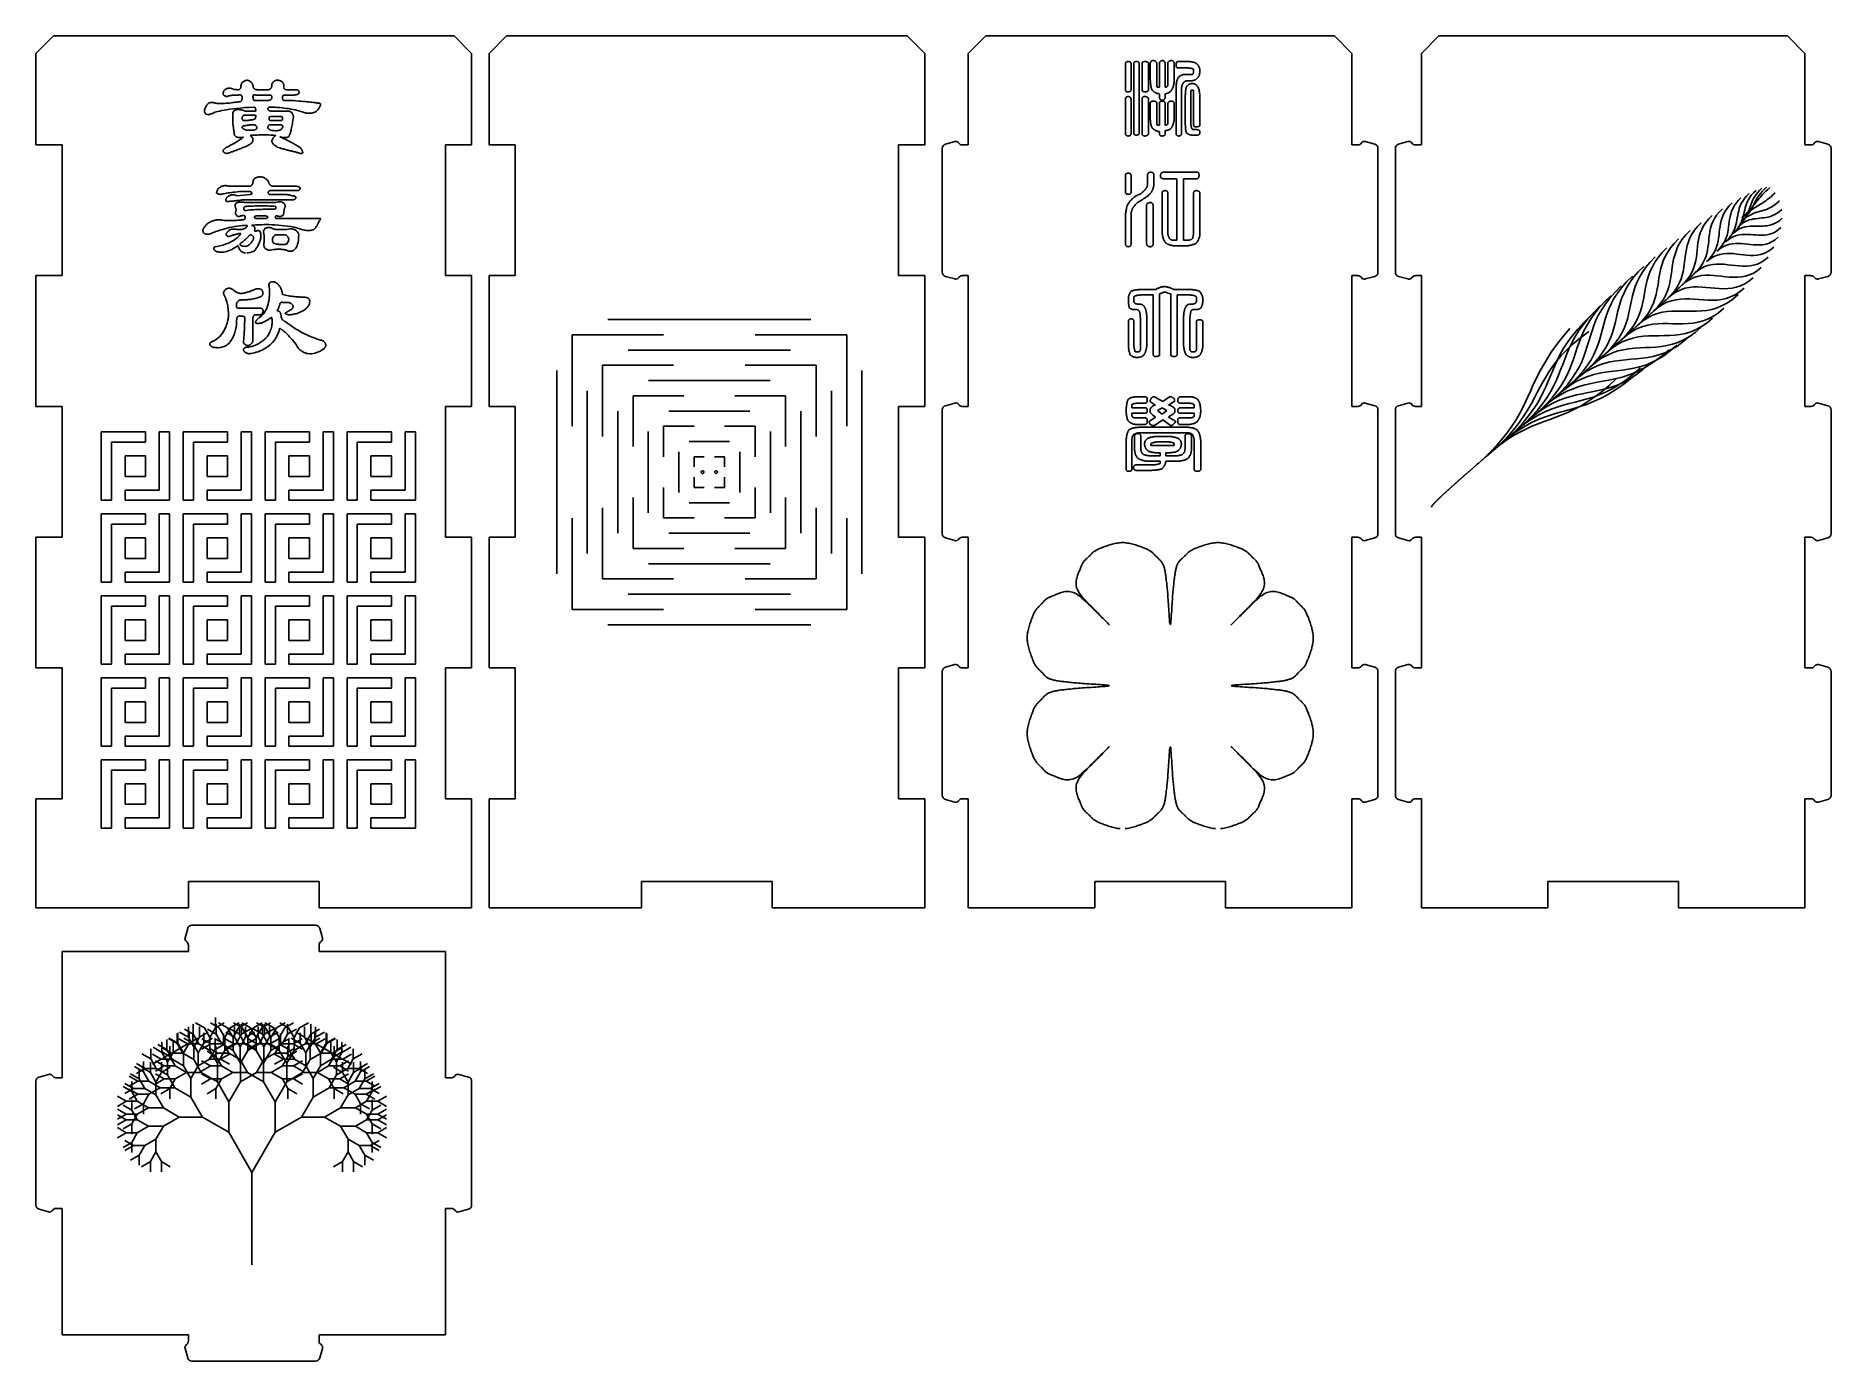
# Model space of a CAD drawing. Extents: x 8 to 213, y -217 to -66.
import ezdxf

# ---------------------------------------------------------------- set-up
doc = ezdxf.new("R2010")
doc.units = 0
doc.header["$MEASUREMENT"] = 0

msp = doc.modelspace()

# ---------------------------------------------------------------- linework, layer by layer
for p, q in [((132.34, -69.23, -55.02), (132.35, -69.2, -55.02)), ((132.34, -69.26, -55.02), (132.34, -69.23, -55.02)), ((132.34, -72.3, -55.02), (132.34, -69.26, -55.02)), ((132.34, -69.26, -55.02), (132.34, -69.26, -55.02)), ((132.35, -69.2, -55.02), (132.36, -69.18, -55.02)), ((132.36, -69.18, -55.02), (132.37, -69.16, -55.02)), ((132.37, -69.16, -55.02), (132.39, -69.14, -55.02)), ((132.39, -69.14, -55.02), (132.41, -69.12, -55.02)), ((132.41, -69.12, -55.02), (132.43, -69.11, -55.02)), ((132.43, -69.11, -55.02), (132.45, -69.1, -55.02)), ((132.45, -69.1, -55.02), (132.47, -69.09, -55.02)), ((132.47, -69.09, -55.02), (132.5, -69.08, -55.02)), ((132.5, -69.08, -55.02), (132.52, -69.07, -55.02)), ((132.52, -69.07, -55.02), (132.54, -69.06, -55.02)), ((132.54, -69.06, -55.02), (132.56, -69.06, -55.02)), ((132.56, -69.06, -55.02), (132.59, -69.06, -55.02)), ((132.59, -69.06, -55.02), (132.6, -69.05, -55.02)), ((132.6, -69.05, -55.02), (132.62, -69.05, -55.02)), ((132.62, -69.05, -55.02), (132.63, -69.05, -55.02)), ((132.63, -69.05, -55.02), (132.64, -69.05, -55.02)), ((132.64, -69.05, -55.02), (132.65, -69.05, -55.02)), ((132.65, -69.05, -55.02), (132.65, -69.05, -55.02)), ((132.65, -69.05, -55.02), (132.7, -69.05, -55.02)), ((132.7, -69.05, -55.02), (132.74, -69.06, -55.02)), ((132.74, -69.06, -55.02), (132.77, -69.06, -55.02)), ((132.77, -69.06, -55.02), (132.81, -69.07, -55.02)), ((132.81, -69.07, -55.02), (132.84, -69.08, -55.02)), ((132.84, -69.08, -55.02), (132.86, -69.1, -55.02)), ((132.86, -69.1, -55.02), (132.88, -69.11, -55.02)), ((132.88, -69.11, -55.02), (132.9, -69.12, -55.02)), ((132.9, -69.12, -55.02), (132.92, -69.14, -55.02)), ((132.92, -69.14, -55.02), (132.93, -69.16, -55.02)), ((132.93, -69.16, -55.02), (132.94, -69.17, -55.02)), ((132.94, -69.17, -55.02), (132.95, -69.19, -55.02)), ((132.95, -69.19, -55.02), (132.95, -69.2, -55.02)), ((132.95, -69.2, -55.02), (132.96, -69.21, -55.02)), ((132.96, -69.21, -55.02), (132.96, -69.23, -55.02)), ((132.96, -69.23, -55.02), (132.97, -69.24, -55.02)), ((132.97, -69.24, -55.02), (132.97, -69.25, -55.02)), ((132.97, -69.25, -55.02), (132.97, -69.25, -55.02)), ((132.97, -69.25, -55.02), (132.97, -69.26, -55.02)), ((132.97, -69.26, -55.02), (132.97, -69.26, -55.02)), ((132.97, -69.26, -55.02), (132.97, -72.3, -55.02)), ((133.28, -69.26, -55.02), (133.29, -69.23, -55.02)), ((133.28, -77.23, -55.02), (133.28, -69.26, -55.02)), ((133.28, -69.26, -55.02), (133.28, -69.26, -55.02)), ((133.29, -69.2, -55.02), (133.3, -69.18, -55.02)), ((133.29, -69.23, -55.02), (133.29, -69.2, -55.02)), ((133.3, -69.18, -55.02), (133.32, -69.16, -55.02)), ((133.32, -69.16, -55.02), (133.33, -69.14, -55.02)), ((133.33, -69.14, -55.02), (133.35, -69.12, -55.02)), ((133.35, -69.12, -55.02), (133.37, -69.11, -55.02)), ((133.37, -69.11, -55.02), (133.39, -69.1, -55.02)), ((133.39, -69.1, -55.02), (133.42, -69.09, -55.02)), ((133.42, -69.09, -55.02), (133.44, -69.08, -55.02)), ((133.44, -69.08, -55.02), (133.46, -69.07, -55.02)), ((133.46, -69.07, -55.02), (133.49, -69.06, -55.02)), ((133.49, -69.06, -55.02), (133.51, -69.06, -55.02)), ((133.51, -69.06, -55.02), (133.53, -69.06, -55.02)), ((133.53, -69.06, -55.02), (133.55, -69.05, -55.02)), ((133.55, -69.05, -55.02), (133.57, -69.05, -55.02)), ((133.57, -69.05, -55.02), (133.58, -69.05, -55.02)), ((133.58, -69.05, -55.02), (133.59, -69.05, -55.02)), ((133.59, -69.05, -55.02), (133.6, -69.05, -55.02)), ((133.6, -69.05, -55.02), (133.6, -69.05, -55.02)), ((133.6, -69.05, -55.02), (133.64, -69.05, -55.02)), ((133.64, -69.05, -55.02), (133.68, -69.06, -55.02)), ((133.68, -69.06, -55.02), (133.72, -69.06, -55.02)), ((133.72, -69.06, -55.02), (133.75, -69.07, -55.02)), ((133.75, -69.07, -55.02), (133.78, -69.08, -55.02)), ((133.78, -69.08, -55.02), (133.8, -69.1, -55.02)), ((133.8, -69.1, -55.02), (133.83, -69.11, -55.02)), ((133.83, -69.11, -55.02), (133.84, -69.12, -55.02)), ((133.84, -69.12, -55.02), (133.86, -69.14, -55.02)), ((133.86, -69.14, -55.02), (133.87, -69.16, -55.02)), ((133.87, -69.16, -55.02), (133.88, -69.17, -55.02)), ((133.88, -69.17, -55.02), (133.89, -69.19, -55.02)), ((133.89, -69.19, -55.02), (133.9, -69.2, -55.02)), ((133.9, -69.2, -55.02), (133.9, -69.21, -55.02)), ((133.9, -69.21, -55.02), (133.91, -69.23, -55.02)), ((133.91, -69.23, -55.02), (133.91, -69.24, -55.02)), ((133.91, -69.24, -55.02), (133.91, -69.25, -55.02)), ((133.91, -69.25, -55.02), (133.91, -69.25, -55.02)), ((133.91, -69.25, -55.02), (133.91, -69.26, -55.02)), ((133.91, -69.26, -55.02), (133.91, -69.26, -55.02)), ((133.91, -69.26, -55.02), (133.91, -77.23, -55.02)), ((134.23, -69.23, -55.02), (134.24, -69.2, -55.02)), ((134.23, -69.26, -55.02), (134.23, -69.23, -55.02)), ((134.23, -72.3, -55.02), (134.23, -69.26, -55.02)), ((134.23, -69.26, -55.02), (134.23, -69.26, -55.02)), ((134.24, -69.2, -55.02), (134.25, -69.18, -55.02)), ((134.25, -69.18, -55.02), (134.26, -69.16, -55.02)), ((134.26, -69.16, -55.02), (134.28, -69.14, -55.02)), ((134.28, -69.14, -55.02), (134.3, -69.12, -55.02)), ((134.3, -69.12, -55.02), (134.32, -69.11, -55.02)), ((134.32, -69.11, -55.02), (134.34, -69.1, -55.02)), ((134.34, -69.1, -55.02), (134.36, -69.09, -55.02)), ((134.36, -69.09, -55.02), (134.38, -69.08, -55.02)), ((134.38, -69.08, -55.02), (134.41, -69.07, -55.02)), ((134.41, -69.07, -55.02), (134.43, -69.06, -55.02)), ((134.43, -69.06, -55.02), (134.45, -69.06, -55.02)), ((134.45, -69.06, -55.02), (134.47, -69.06, -55.02)), ((134.47, -69.06, -55.02), (134.49, -69.05, -55.02)), ((134.49, -69.05, -55.02), (134.51, -69.05, -55.02)), ((134.51, -69.05, -55.02), (134.52, -69.05, -55.02)), ((134.52, -69.05, -55.02), (134.53, -69.05, -55.02)), ((134.53, -69.05, -55.02), (134.54, -69.05, -55.02)), ((134.54, -69.05, -55.02), (134.54, -69.05, -55.02)), ((134.54, -69.05, -55.02), (134.6, -69.05, -55.02)), ((134.6, -69.05, -55.02), (134.66, -69.06, -55.02)), ((134.66, -69.06, -55.02), (134.7, -69.06, -55.02)), ((134.7, -69.06, -55.02), (134.75, -69.07, -55.02)), ((134.75, -69.07, -55.02), (134.78, -69.08, -55.02)), ((134.78, -69.08, -55.02), (134.82, -69.1, -55.02)), ((134.82, -69.1, -55.02), (134.85, -69.11, -55.02)), ((134.85, -69.11, -55.02), (134.87, -69.12, -55.02)), ((134.87, -69.12, -55.02), (134.89, -69.14, -55.02)), ((134.89, -69.14, -55.02), (134.91, -69.16, -55.02)), ((134.91, -69.16, -55.02), (134.92, -69.17, -55.02)), ((134.92, -69.17, -55.02), (134.93, -69.19, -55.02)), ((134.93, -69.19, -55.02), (134.94, -69.2, -55.02)), ((134.94, -69.2, -55.02), (134.95, -69.21, -55.02)), ((134.95, -69.21, -55.02), (134.96, -69.23, -55.02)), ((134.96, -69.23, -55.02), (134.96, -69.24, -55.02)), ((134.96, -69.24, -55.02), (134.96, -69.25, -55.02)), ((134.96, -69.25, -55.02), (134.96, -69.25, -55.02)), ((134.96, -69.25, -55.02), (134.96, -69.26, -55.02)), ((134.96, -69.26, -55.02), (134.96, -69.26, -55.02)), ((134.96, -69.26, -55.02), (134.96, -72.3, -55.02)), ((135.17, -69.22, -55.02), (135.18, -69.17, -55.02)), ((135.17, -69.26, -55.02), (135.17, -69.22, -55.02)), ((135.17, -71.04, -55.02), (135.17, -69.26, -55.02)), ((135.18, -69.17, -55.02), (135.19, -69.14, -55.02)), ((135.19, -69.14, -55.02), (135.2, -69.11, -55.02)), ((135.2, -69.11, -55.02), (135.22, -69.08, -55.02)), ((135.22, -69.08, -55.02), (135.24, -69.05, -55.02)), ((135.24, -69.05, -55.02), (135.26, -69.03, -55.02)), ((135.26, -69.03, -55.02), (135.28, -69.01, -55.02)), ((135.28, -69.01, -55.02), (135.31, -69, -55.02)), ((135.31, -69, -55.02), (135.33, -68.98, -55.02)), ((135.33, -68.98, -55.02), (135.35, -68.97, -55.02)), ((135.35, -68.97, -55.02), (135.38, -68.97, -55.02)), ((135.38, -68.97, -55.02), (135.4, -68.96, -55.02)), ((135.4, -68.96, -55.02), (135.42, -68.95, -55.02)), ((135.42, -68.95, -55.02), (135.44, -68.95, -55.02)), ((135.44, -68.95, -55.02), (135.45, -68.95, -55.02)), ((135.45, -68.95, -55.02), (135.47, -68.95, -55.02)), ((135.47, -68.95, -55.02), (135.48, -68.95, -55.02)), ((135.48, -68.95, -55.02), (135.48, -68.95, -55.02)), ((135.48, -68.95, -55.02), (135.49, -68.95, -55.02)), ((135.49, -68.95, -55.02), (135.55, -68.95, -55.02)), ((135.55, -68.95, -55.02), (135.6, -68.95, -55.02)), ((135.6, -68.95, -55.02), (135.65, -68.96, -55.02)), ((135.65, -68.96, -55.02), (135.69, -68.98, -55.02)), ((135.69, -68.98, -55.02), (135.73, -68.99, -55.02)), ((135.73, -68.99, -55.02), (135.76, -69.01, -55.02)), ((135.76, -69.01, -55.02), (135.79, -69.03, -55.02)), ((135.79, -69.03, -55.02), (135.82, -69.06, -55.02)), ((135.82, -69.06, -55.02), (135.84, -69.08, -55.02)), ((135.84, -69.08, -55.02), (135.85, -69.1, -55.02)), ((135.85, -69.1, -55.02), (135.87, -69.13, -55.02)), ((135.87, -69.13, -55.02), (135.88, -69.15, -55.02)), ((135.88, -69.15, -55.02), (135.89, -69.17, -55.02)), ((135.89, -69.17, -55.02), (135.89, -69.19, -55.02)), ((135.89, -69.19, -55.02), (135.9, -69.21, -55.02)), ((135.9, -69.21, -55.02), (135.9, -69.23, -55.02)), ((135.9, -69.23, -55.02), (135.9, -69.24, -55.02)), ((135.9, -69.24, -55.02), (135.91, -69.25, -55.02)), ((135.91, -69.25, -55.02), (135.91, -69.26, -55.02)), ((135.91, -69.26, -55.02), (135.91, -71.15, -55.02)), ((135.91, -69.26, -55.02), (135.91, -69.26, -55.02)), ((135.91, -69.26, -55.02), (135.91, -69.26, -55.02)), ((136.22, -69.22, -55.02), (136.23, -69.17, -55.02)), ((136.22, -69.26, -55.02), (136.22, -69.22, -55.02)), ((136.22, -71.99, -55.02), (136.22, -69.26, -55.02)), ((136.23, -69.17, -55.02), (136.24, -69.14, -55.02)), ((136.24, -69.14, -55.02), (136.25, -69.11, -55.02)), ((136.25, -69.11, -55.02), (136.27, -69.08, -55.02)), ((136.27, -69.08, -55.02), (136.29, -69.05, -55.02)), ((136.29, -69.05, -55.02), (136.31, -69.03, -55.02)), ((136.31, -69.03, -55.02), (136.33, -69.01, -55.02)), ((136.33, -69.01, -55.02), (136.35, -69, -55.02)), ((136.35, -69, -55.02), (136.38, -68.98, -55.02)), ((136.38, -68.98, -55.02), (136.4, -68.97, -55.02)), ((136.4, -68.97, -55.02), (136.42, -68.97, -55.02)), ((136.42, -68.97, -55.02), (136.45, -68.96, -55.02)), ((136.45, -68.96, -55.02), (136.47, -68.95, -55.02)), ((136.47, -68.95, -55.02), (136.49, -68.95, -55.02)), ((136.49, -68.95, -55.02), (136.5, -68.95, -55.02)), ((136.5, -68.95, -55.02), (136.52, -68.95, -55.02)), ((136.52, -68.95, -55.02), (136.53, -68.95, -55.02)), ((136.53, -68.95, -55.02), (136.53, -68.95, -55.02)), ((136.53, -68.95, -55.02), (136.54, -68.95, -55.02)), ((136.54, -68.95, -55.02), (136.58, -68.95, -55.02)), ((136.58, -68.95, -55.02), (136.62, -68.95, -55.02)), ((136.62, -68.95, -55.02), (136.66, -68.96, -55.02)), ((136.66, -68.96, -55.02), (136.69, -68.98, -55.02)), ((136.69, -68.98, -55.02), (136.72, -68.99, -55.02)), ((136.72, -68.99, -55.02), (136.74, -69.01, -55.02)), ((136.74, -69.01, -55.02), (136.76, -69.03, -55.02)), ((136.76, -69.03, -55.02), (136.78, -69.06, -55.02)), ((136.78, -69.06, -55.02), (136.8, -69.08, -55.02)), ((136.8, -69.08, -55.02), (136.81, -69.1, -55.02)), ((136.81, -69.1, -55.02), (136.82, -69.13, -55.02)), ((136.82, -69.13, -55.02), (136.83, -69.15, -55.02)), ((136.83, -69.15, -55.02), (136.84, -69.17, -55.02)), ((136.84, -69.17, -55.02), (136.84, -69.19, -55.02)), ((136.84, -69.19, -55.02), (136.85, -69.21, -55.02)), ((136.85, -69.21, -55.02), (136.85, -69.23, -55.02)), ((136.85, -69.23, -55.02), (136.85, -69.24, -55.02)), ((136.85, -69.24, -55.02), (136.85, -69.25, -55.02)), ((136.85, -69.25, -55.02), (136.85, -69.26, -55.02)), ((136.85, -69.26, -55.02), (136.85, -69.26, -55.02)), ((136.85, -69.26, -55.02), (136.85, -71.99, -55.02)), ((137.16, -69.26, -55.02), (137.17, -69.22, -55.02)), ((137.16, -71.04, -55.02), (137.16, -69.26, -55.02)), ((137.17, -69.22, -55.02), (137.18, -69.17, -55.02)), ((137.18, -69.17, -55.02), (137.19, -69.14, -55.02)), ((137.19, -69.14, -55.02), (137.21, -69.11, -55.02)), ((137.21, -69.11, -55.02), (137.23, -69.08, -55.02)), ((137.23, -69.08, -55.02), (137.26, -69.05, -55.02)), ((137.26, -69.05, -55.02), (137.28, -69.03, -55.02)), ((137.28, -69.03, -55.02), (137.31, -69.01, -55.02)), ((137.31, -69.01, -55.02), (137.34, -69, -55.02)), ((137.34, -69, -55.02), (137.37, -68.98, -55.02)), ((137.37, -68.98, -55.02), (137.41, -68.97, -55.02)), ((137.41, -68.97, -55.02), (137.44, -68.97, -55.02)), ((137.44, -68.97, -55.02), (137.47, -68.96, -55.02)), ((137.47, -68.96, -55.02), (137.49, -68.95, -55.02)), ((137.49, -68.95, -55.02), (137.52, -68.95, -55.02)), ((137.52, -68.95, -55.02), (137.54, -68.95, -55.02)), ((137.54, -68.95, -55.02), (137.56, -68.95, -55.02)), ((137.56, -68.95, -55.02), (137.57, -68.95, -55.02)), ((137.57, -68.95, -55.02), (137.58, -68.95, -55.02)), ((137.58, -68.95, -55.02), (137.58, -68.95, -55.02)), ((137.58, -68.95, -55.02), (137.63, -68.95, -55.02)), ((137.63, -68.95, -55.02), (137.67, -68.95, -55.02)), ((137.67, -68.95, -55.02), (137.71, -68.96, -55.02)), ((137.71, -68.96, -55.02), (137.74, -68.98, -55.02)), ((137.74, -68.98, -55.02), (137.77, -68.99, -55.02)), ((137.77, -68.99, -55.02), (137.79, -69.01, -55.02)), ((137.79, -69.01, -55.02), (137.81, -69.03, -55.02)), ((137.81, -69.03, -55.02), (137.83, -69.06, -55.02)), ((137.83, -69.06, -55.02), (137.85, -69.08, -55.02)), ((137.85, -69.08, -55.02), (137.86, -69.1, -55.02)), ((137.86, -69.1, -55.02), (137.87, -69.13, -55.02)), ((137.87, -69.13, -55.02), (137.88, -69.15, -55.02)), ((137.88, -69.15, -55.02), (137.89, -69.17, -55.02)), ((137.89, -69.17, -55.02), (137.89, -69.19, -55.02)), ((137.89, -69.19, -55.02), (137.89, -69.21, -55.02)), ((137.89, -69.21, -55.02), (137.9, -69.23, -55.02)), ((137.9, -69.23, -55.02), (137.9, -69.24, -55.02)), ((137.9, -69.24, -55.02), (137.9, -69.25, -55.02)), ((137.9, -69.25, -55.02), (137.9, -69.26, -55.02)), ((137.9, -69.26, -55.02), (137.9, -69.26, -55.02)), ((137.9, -69.26, -55.02), (137.9, -71.04, -55.02)), ((138.11, -69.36, -55.02), (138.12, -69.31, -55.02)), ((138.11, -69.41, -55.02), (138.11, -69.36, -55.02)), ((138.11, -69.47, -55.02), (138.11, -69.41, -55.02)), ((138.11, -69.48, -55.02), (138.11, -69.47, -55.02)), ((138.11, -69.47, -55.02), (138.11, -69.47, -55.02)), ((138.11, -69.49, -55.02), (138.11, -69.48, -55.02)), ((138.11, -69.5, -55.02), (138.11, -69.49, -55.02)), ((138.11, -69.52, -55.02), (138.11, -69.5, -55.02)), ((138.11, -69.54, -55.02), (138.11, -69.52, -55.02)), ((138.12, -69.56, -55.02), (138.11, -69.54, -55.02)), ((138.12, -69.31, -55.02), (138.13, -69.27, -55.02)), ((138.12, -69.58, -55.02), (138.12, -69.56, -55.02)), ((138.13, -69.6, -55.02), (138.12, -69.58, -55.02)), ((138.13, -69.27, -55.02), (138.14, -69.23, -55.02)), ((138.14, -69.63, -55.02), (138.13, -69.6, -55.02)), ((138.14, -69.23, -55.02), (138.15, -69.19, -55.02)), ((138.14, -69.65, -55.02), (138.14, -69.63, -55.02)), ((138.15, -69.19, -55.02), (138.17, -69.17, -55.02)), ((138.17, -69.17, -55.02), (138.18, -69.14, -55.02)), ((138.18, -69.14, -55.02), (138.2, -69.12, -55.02)), ((138.2, -69.12, -55.02), (138.21, -69.1, -55.02)), ((138.21, -69.1, -55.02), (138.23, -69.09, -55.02)), ((138.23, -69.09, -55.02), (138.24, -69.08, -55.02)), ((138.24, -69.08, -55.02), (138.26, -69.07, -55.02)), ((138.26, -69.07, -55.02), (138.27, -69.06, -55.02)), ((138.27, -69.06, -55.02), (138.29, -69.06, -55.02)), ((138.29, -69.06, -55.02), (138.3, -69.05, -55.02)), ((138.3, -69.05, -55.02), (138.31, -69.05, -55.02)), ((138.31, -69.05, -55.02), (138.31, -69.05, -55.02)), ((138.31, -69.05, -55.02), (138.32, -69.05, -55.02)), ((138.32, -69.05, -55.02), (139.47, -69.05, -55.02)), ((138.32, -69.05, -55.02), (138.32, -69.05, -55.02)), ((138.32, -69.05, -55.02), (138.32, -69.05, -55.02)), ((139.47, -69.05, -55.02), (139.56, -69.05, -55.02)), ((139.56, -69.05, -55.02), (139.65, -69.06, -55.02)), ((139.65, -69.06, -55.02), (139.73, -69.06, -55.02)), ((139.73, -69.06, -55.02), (139.81, -69.07, -55.02)), ((139.81, -69.07, -55.02), (139.89, -69.08, -55.02)), ((139.89, -69.08, -55.02), (139.95, -69.1, -55.02)), ((139.95, -69.1, -55.02), (140.02, -69.11, -55.02)), ((140.02, -69.11, -55.02), (140.08, -69.12, -55.02)), ((140.08, -69.12, -55.02), (140.13, -69.14, -55.02)), ((140.13, -69.14, -55.02), (140.18, -69.16, -55.02)), ((140.18, -69.16, -55.02), (140.23, -69.17, -55.02)), ((140.23, -69.17, -55.02), (140.27, -69.19, -55.02)), ((140.27, -69.19, -55.02), (140.3, -69.2, -55.02)), ((140.3, -69.2, -55.02), (140.33, -69.21, -55.02)), ((140.33, -69.21, -55.02), (140.36, -69.23, -55.02)), ((140.36, -69.23, -55.02), (140.38, -69.24, -55.02)), ((140.38, -69.24, -55.02), (140.4, -69.25, -55.02)), ((140.4, -69.25, -55.02), (140.41, -69.25, -55.02)), ((140.41, -69.25, -55.02), (140.41, -69.26, -55.02)), ((140.41, -69.26, -55.02), (140.42, -69.26, -55.02)), ((140.42, -69.26, -55.02), (140.48, -69.31, -55.02)), ((140.48, -69.31, -55.02), (140.53, -69.36, -55.02)), ((140.53, -69.36, -55.02), (140.58, -69.41, -55.02)), ((140.58, -69.41, -55.02), (140.62, -69.47, -55.02)), ((140.62, -69.47, -55.02), (140.66, -69.52, -55.02)), ((140.66, -69.52, -55.02), (140.69, -69.58, -55.02)), ((140.69, -69.58, -55.02), (140.72, -69.64, -55.02)), ((140.72, -69.64, -55.02), (140.75, -69.69, -55.02)), ((31.43, -71.74, -80.28), (31.46, -71.66, -80.28)), ((31.46, -71.66, -80.28), (31.49, -71.58, -80.28)), ((31.49, -71.58, -80.28), (31.53, -71.51, -80.28)), ((31.53, -71.51, -80.28), (31.58, -71.45, -80.28)), ((31.58, -71.45, -80.28), (31.63, -71.4, -80.28)), ((31.63, -71.4, -80.28), (31.68, -71.35, -80.28)), ((31.68, -71.35, -80.28), (31.74, -71.31, -80.28)), ((31.74, -71.31, -80.28), (31.8, -71.28, -80.28)), ((31.8, -71.28, -80.28), (31.85, -71.26, -80.28)), ((31.85, -71.26, -80.28), (31.91, -71.23, -80.28)), ((31.91, -71.23, -80.28), (31.96, -71.22, -80.28)), ((31.96, -71.22, -80.28), (32.01, -71.21, -80.28)), ((32.01, -71.21, -80.28), (32.06, -71.2, -80.28)), ((32.06, -71.2, -80.28), (32.1, -71.19, -80.28)), ((32.1, -71.19, -80.28), (32.13, -71.19, -80.28)), ((32.13, -71.19, -80.28), (32.16, -71.19, -80.28)), ((32.16, -71.19, -80.28), (32.17, -71.19, -80.28)), ((32.17, -71.19, -80.28), (32.18, -71.19, -80.28)), ((32.18, -71.19, -80.28), (32.27, -71.21, -80.28)), ((32.18, -71.19, -80.28), (32.18, -71.19, -80.28)), ((32.27, -71.21, -80.28), (32.35, -71.24, -80.28)), ((32.35, -71.24, -80.28), (32.42, -71.27, -80.28)), ((32.42, -71.27, -80.28), (32.48, -71.31, -80.28)), ((32.48, -71.31, -80.28), (32.53, -71.35, -80.28)), ((32.53, -71.35, -80.28), (32.58, -71.39, -80.28)), ((32.58, -71.39, -80.28), (32.62, -71.43, -80.28)), ((32.62, -71.43, -80.28), (32.66, -71.47, -80.28)), ((32.66, -71.47, -80.28), (32.69, -71.51, -80.28)), ((32.69, -71.51, -80.28), (32.72, -71.55, -80.28)), ((32.72, -71.55, -80.28), (32.74, -71.59, -80.28)), ((32.74, -71.59, -80.28), (32.75, -71.63, -80.28)), ((32.75, -71.63, -80.28), (32.77, -71.66, -80.28)), ((32.77, -71.66, -80.28), (32.78, -71.7, -80.28)), ((34.95, -71.71, -80.28), (34.96, -71.63, -80.28)), ((34.96, -71.63, -80.28), (34.98, -71.56, -80.28)), ((34.98, -71.56, -80.28), (35.01, -71.5, -80.28)), ((35.01, -71.5, -80.28), (35.04, -71.44, -80.28)), ((35.04, -71.44, -80.28), (35.08, -71.4, -80.28)), ((35.08, -71.4, -80.28), (35.12, -71.35, -80.28)), ((35.12, -71.35, -80.28), (35.16, -71.32, -80.28)), ((35.16, -71.32, -80.28), (35.2, -71.29, -80.28)), ((35.2, -71.29, -80.28), (35.25, -71.26, -80.28)), ((35.25, -71.26, -80.28), (35.3, -71.24, -80.28)), ((35.3, -71.24, -80.28), (35.34, -71.22, -80.28)), ((35.34, -71.22, -80.28), (35.38, -71.21, -80.28)), ((35.38, -71.21, -80.28), (35.42, -71.2, -80.28)), ((35.42, -71.2, -80.28), (35.46, -71.19, -80.28)), ((35.46, -71.19, -80.28), (35.49, -71.19, -80.28)), ((35.49, -71.19, -80.28), (35.52, -71.19, -80.28)), ((35.52, -71.19, -80.28), (35.54, -71.19, -80.28)), ((35.54, -71.19, -80.28), (35.55, -71.19, -80.28)), ((35.55, -71.19, -80.28), (35.56, -71.19, -80.28)), ((35.56, -71.19, -80.28), (35.67, -71.19, -80.28)), ((35.67, -71.19, -80.28), (35.76, -71.2, -80.28)), ((35.76, -71.2, -80.28), (35.85, -71.22, -80.28)), ((35.85, -71.22, -80.28), (35.93, -71.25, -80.28)), ((35.93, -71.25, -80.28), (36, -71.28, -80.28)), ((36, -71.28, -80.28), (36.06, -71.32, -80.28)), ((36.06, -71.32, -80.28), (36.11, -71.36, -80.28)), ((36.11, -71.36, -80.28), (36.16, -71.4, -80.28)), ((36.16, -71.4, -80.28), (36.2, -71.45, -80.28)), ((36.2, -71.45, -80.28), (36.23, -71.49, -80.28)), ((36.23, -71.49, -80.28), (36.25, -71.54, -80.28)), ((36.25, -71.54, -80.28), (36.27, -71.58, -80.28)), ((36.27, -71.58, -80.28), (36.29, -71.63, -80.28)), ((36.29, -71.63, -80.28), (36.3, -71.67, -80.28)), ((36.3, -71.67, -80.28), (36.31, -71.7, -80.28)), ((135.17, -71.05, -55.02), (135.17, -71.04, -55.02)), ((135.17, -71.07, -55.02), (135.17, -71.05, -55.02)), ((135.17, -71.1, -55.02), (135.17, -71.07, -55.02)), ((135.17, -71.14, -55.02), (135.17, -71.1, -55.02)), ((135.17, -71.2, -55.02), (135.17, -71.14, -55.02)), ((135.18, -71.26, -55.02), (135.17, -71.2, -55.02)), ((135.18, -71.32, -55.02), (135.18, -71.26, -55.02)), ((135.18, -71.4, -55.02), (135.18, -71.32, -55.02)), ((135.19, -71.47, -55.02), (135.18, -71.4, -55.02)), ((135.2, -71.55, -55.02), (135.19, -71.47, -55.02)), ((135.21, -71.64, -55.02), (135.2, -71.55, -55.02)), ((135.22, -71.72, -55.02), (135.21, -71.64, -55.02)), ((135.91, -71.15, -55.02), (135.91, -71.21, -55.02)), ((135.91, -71.21, -55.02), (135.91, -71.27, -55.02)), ((135.91, -71.27, -55.02), (135.91, -71.32, -55.02)), ((135.91, -71.32, -55.02), (135.91, -71.38, -55.02)), ((135.91, -71.38, -55.02), (135.91, -71.42, -55.02)), ((135.91, -71.42, -55.02), (135.91, -71.47, -55.02)), ((135.91, -71.47, -55.02), (135.91, -71.51, -55.02)), ((135.91, -71.51, -55.02), (135.91, -71.55, -55.02)), ((135.91, -71.55, -55.02), (135.91, -71.59, -55.02)), ((135.91, -71.59, -55.02), (135.91, -71.62, -55.02)), ((135.91, -71.62, -55.02), (135.91, -71.65, -55.02)), ((135.91, -71.65, -55.02), (135.91, -71.68, -55.02)), ((135.91, -71.68, -55.02), (135.91, -71.7, -55.02)), ((137.16, -71.05, -55.02), (137.16, -71.04, -55.02)), ((137.16, -71.06, -55.02), (137.16, -71.05, -55.02)), ((137.16, -71.08, -55.02), (137.16, -71.06, -55.02)), ((137.16, -71.1, -55.02), (137.16, -71.08, -55.02)), ((137.16, -71.13, -55.02), (137.16, -71.1, -55.02)), ((137.16, -71.16, -55.02), (137.16, -71.13, -55.02)), ((137.16, -71.2, -55.02), (137.16, -71.16, -55.02)), ((137.16, -71.24, -55.02), (137.16, -71.2, -55.02)), ((137.16, -71.29, -55.02), (137.16, -71.24, -55.02)), ((137.16, -71.33, -55.02), (137.16, -71.29, -55.02)), ((137.16, -71.38, -55.02), (137.16, -71.33, -55.02)), ((137.16, -71.43, -55.02), (137.16, -71.38, -55.02)), ((137.16, -71.48, -55.02), (137.16, -71.43, -55.02)), ((137.16, -71.53, -55.02), (137.16, -71.48, -55.02)), ((137.16, -71.57, -55.02), (137.16, -71.53, -55.02)), ((137.16, -71.62, -55.02), (137.16, -71.57, -55.02)), ((137.16, -71.67, -55.02), (137.16, -71.62, -55.02)), ((137.16, -71.71, -55.02), (137.16, -71.67, -55.02)), ((137.85, -71.64, -55.02), (137.83, -71.73, -55.02)), ((137.87, -71.54, -55.02), (137.85, -71.64, -55.02)), ((137.88, -71.43, -55.02), (137.87, -71.54, -55.02)), ((137.89, -71.31, -55.02), (137.88, -71.43, -55.02)), ((137.9, -71.18, -55.02), (137.89, -71.31, -55.02)), ((137.9, -71.04, -55.02), (137.9, -71.18, -55.02)), ((138.13, -71.74, -55.02), (138.14, -71.65, -55.02)), ((138.15, -69.67, -55.02), (138.14, -69.65, -55.02)), ((138.14, -71.65, -55.02), (138.15, -71.56, -55.02)), ((138.17, -69.7, -55.02), (138.15, -69.67, -55.02)), ((138.15, -71.56, -55.02), (138.17, -71.47, -55.02)), ((138.18, -69.72, -55.02), (138.17, -69.7, -55.02)), ((138.17, -71.47, -55.02), (138.18, -71.39, -55.02)), ((138.2, -69.74, -55.02), (138.18, -69.72, -55.02)), ((138.18, -71.39, -55.02), (138.2, -71.32, -55.02)), ((138.22, -69.75, -55.02), (138.2, -69.74, -55.02)), ((138.2, -71.32, -55.02), (138.21, -71.25, -55.02)), ((138.21, -71.25, -55.02), (138.23, -71.19, -55.02)), ((138.24, -69.77, -55.02), (138.22, -69.75, -55.02)), ((138.23, -71.19, -55.02), (138.24, -71.14, -55.02)), ((138.26, -69.78, -55.02), (138.24, -69.77, -55.02)), ((138.24, -71.14, -55.02), (138.26, -71.09, -55.02)), ((138.29, -69.78, -55.02), (138.26, -69.78, -55.02)), ((138.26, -71.09, -55.02), (138.27, -71.05, -55.02)), ((138.27, -71.05, -55.02), (138.29, -71.02, -55.02)), ((138.32, -69.78, -55.02), (138.29, -69.78, -55.02)), ((138.29, -71.02, -55.02), (138.3, -70.99, -55.02)), ((138.3, -70.99, -55.02), (138.31, -70.97, -55.02)), ((138.31, -70.95, -55.02), (138.32, -70.94, -55.02)), ((138.31, -70.97, -55.02), (138.31, -70.95, -55.02)), ((139.47, -69.78, -55.02), (138.32, -69.78, -55.02)), ((138.32, -70.94, -55.02), (138.37, -70.88, -55.02)), ((138.32, -70.94, -55.02), (138.32, -70.94, -55.02)), ((138.37, -70.88, -55.02), (138.42, -70.82, -55.02)), ((138.42, -70.82, -55.02), (138.47, -70.78, -55.02)), ((138.47, -70.78, -55.02), (138.52, -70.73, -55.02)), ((138.52, -70.73, -55.02), (138.57, -70.7, -55.02)), ((138.57, -70.7, -55.02), (138.62, -70.66, -55.02)), ((138.62, -70.66, -55.02), (138.67, -70.63, -55.02)), ((138.67, -70.63, -55.02), (138.71, -70.61, -55.02)), ((138.71, -70.61, -55.02), (138.76, -70.59, -55.02)), ((138.76, -70.59, -55.02), (138.8, -70.57, -55.02)), ((138.8, -70.57, -55.02), (138.85, -70.56, -55.02)), ((138.83, -71.67, -55.02), (138.81, -71.71, -55.02)), ((138.85, -71.62, -55.02), (138.83, -71.67, -55.02)), ((138.85, -70.56, -55.02), (138.89, -70.55, -55.02)), ((138.87, -71.58, -55.02), (138.85, -71.62, -55.02)), ((138.89, -71.53, -55.02), (138.87, -71.58, -55.02)), ((138.89, -70.55, -55.02), (138.92, -70.54, -55.02)), ((138.92, -71.5, -55.02), (138.89, -71.53, -55.02)), ((138.92, -70.54, -55.02), (138.95, -70.53, -55.02)), ((138.95, -71.46, -55.02), (138.92, -71.5, -55.02)), ((138.95, -70.53, -55.02), (138.98, -70.53, -55.02)), ((138.96, -71.45, -55.02), (138.95, -71.46, -55.02)), ((138.95, -71.46, -55.02), (138.95, -71.46, -55.02)), ((138.95, -71.46, -55.02), (138.95, -71.46, -55.02)), ((138.97, -71.43, -55.02), (138.96, -71.44, -55.02)), ((138.96, -71.44, -55.02), (138.96, -71.45, -55.02)), ((138.98, -71.42, -55.02), (138.97, -71.43, -55.02)), ((138.98, -70.53, -55.02), (139.01, -70.52, -55.02)), ((138.99, -71.4, -55.02), (138.98, -71.42, -55.02)), ((139.01, -71.39, -55.02), (138.99, -71.4, -55.02)), ((139.01, -70.52, -55.02), (139.03, -70.52, -55.02)), ((139.02, -71.37, -55.02), (139.01, -71.39, -55.02)), ((139.04, -71.36, -55.02), (139.02, -71.37, -55.02)), ((139.03, -70.52, -55.02), (139.04, -70.52, -55.02)), ((139.04, -70.52, -55.02), (139.05, -70.52, -55.02)), ((139.06, -71.34, -55.02), (139.04, -71.36, -55.02)), ((139.05, -70.52, -55.02), (139.05, -70.52, -55.02)), ((139.05, -70.52, -55.02), (139.58, -70.52, -55.02)), ((139.08, -71.33, -55.02), (139.06, -71.34, -55.02)), ((139.11, -71.31, -55.02), (139.08, -71.33, -55.02)), ((139.14, -71.3, -55.02), (139.11, -71.31, -55.02)), ((139.17, -71.29, -55.02), (139.14, -71.3, -55.02)), ((139.2, -71.28, -55.02), (139.17, -71.29, -55.02)), ((139.24, -71.27, -55.02), (139.2, -71.28, -55.02)), ((139.28, -71.26, -55.02), (139.24, -71.27, -55.02)), ((139.32, -71.25, -55.02), (139.28, -71.26, -55.02)), ((139.37, -71.25, -55.02), (139.32, -71.25, -55.02)), ((139.79, -71.25, -55.02), (139.37, -71.25, -55.02)), ((139.48, -69.78, -55.02), (139.47, -69.78, -55.02)), ((139.49, -69.78, -55.02), (139.48, -69.78, -55.02)), ((139.48, -69.78, -55.02), (139.48, -69.78, -55.02)), ((139.51, -69.79, -55.02), (139.49, -69.78, -55.02)), ((139.49, -71.71, -55.02), (139.53, -71.68, -55.02)), ((139.53, -69.79, -55.02), (139.51, -69.79, -55.02)), ((139.55, -69.79, -55.02), (139.53, -69.79, -55.02)), ((139.53, -71.68, -55.02), (139.58, -71.66, -55.02)), ((139.57, -69.79, -55.02), (139.55, -69.79, -55.02)), ((139.6, -69.79, -55.02), (139.57, -69.79, -55.02)), ((139.58, -70.52, -55.02), (139.61, -70.52, -55.02)), ((139.58, -71.66, -55.02), (139.62, -71.64, -55.02)), ((139.63, -69.79, -55.02), (139.6, -69.79, -55.02)), ((139.61, -70.52, -55.02), (139.64, -70.52, -55.02)), ((139.62, -71.64, -55.02), (139.66, -71.62, -55.02)), ((139.66, -69.8, -55.02), (139.63, -69.79, -55.02)), ((139.64, -70.52, -55.02), (139.67, -70.52, -55.02)), ((139.69, -69.8, -55.02), (139.66, -69.8, -55.02)), ((139.66, -71.62, -55.02), (139.69, -71.61, -55.02)), ((139.67, -70.52, -55.02), (139.7, -70.52, -55.02)), ((139.72, -69.81, -55.02), (139.69, -69.8, -55.02)), ((139.69, -71.61, -55.02), (139.73, -71.59, -55.02)), ((139.7, -70.52, -55.02), (139.73, -70.52, -55.02)), ((139.76, -69.81, -55.02), (139.72, -69.81, -55.02)), ((139.73, -70.52, -55.02), (139.76, -70.52, -55.02)), ((139.73, -71.59, -55.02), (139.77, -71.59, -55.02)), ((139.79, -69.82, -55.02), (139.76, -69.81, -55.02)), ((139.76, -70.52, -55.02), (139.79, -70.52, -55.02)), ((139.77, -71.59, -55.02), (139.8, -71.58, -55.02)), ((139.83, -69.83, -55.02), (139.79, -69.82, -55.02)), ((139.79, -70.52, -55.02), (139.82, -70.52, -55.02)), ((139.8, -71.25, -55.02), (139.79, -71.25, -55.02)), ((139.79, -71.25, -55.02), (139.79, -71.25, -55.02)), ((139.82, -71.25, -55.02), (139.8, -71.25, -55.02)), ((139.8, -71.58, -55.02), (139.82, -71.57, -55.02)), ((139.82, -70.52, -55.02), (139.84, -70.52, -55.02)), ((139.84, -71.25, -55.02), (139.82, -71.25, -55.02)), ((139.82, -71.57, -55.02), (139.85, -71.57, -55.02)), ((139.86, -69.84, -55.02), (139.83, -69.83, -55.02)), ((139.84, -70.52, -55.02), (139.87, -70.52, -55.02)), ((139.87, -71.25, -55.02), (139.84, -71.25, -55.02)), ((139.85, -71.57, -55.02), (139.87, -71.57, -55.02)), ((139.9, -69.85, -55.02), (139.86, -69.84, -55.02)), ((139.87, -70.52, -55.02), (139.89, -70.52, -55.02)), ((139.91, -71.24, -55.02), (139.87, -71.25, -55.02)), ((139.87, -71.57, -55.02), (139.88, -71.57, -55.02)), ((139.88, -71.57, -55.02), (139.89, -71.57, -55.02)), ((139.89, -70.52, -55.02), (139.91, -70.52, -55.02)), ((139.89, -71.57, -55.02), (139.89, -71.57, -55.02)), ((139.89, -71.57, -55.02), (140, -71.57, -55.02)), ((139.93, -69.86, -55.02), (139.9, -69.85, -55.02)), ((139.91, -70.52, -55.02), (139.93, -70.52, -55.02)), ((139.94, -71.24, -55.02), (139.91, -71.24, -55.02)), ((139.97, -69.87, -55.02), (139.93, -69.86, -55.02)), ((139.93, -70.52, -55.02), (139.95, -70.52, -55.02)), ((139.99, -71.23, -55.02), (139.94, -71.24, -55.02)), ((139.95, -70.52, -55.02), (139.96, -70.52, -55.02)), ((139.96, -70.52, -55.02), (139.97, -70.52, -55.02)), ((140, -69.89, -55.02), (139.97, -69.87, -55.02)), ((139.97, -70.52, -55.02), (139.98, -70.52, -55.02)), ((139.98, -70.52, -55.02), (139.99, -70.52, -55.02)), ((139.99, -70.52, -55.02), (140, -70.52, -55.02)), ((140.03, -71.22, -55.02), (139.99, -71.23, -55.02)), ((140.01, -69.89, -55.02), (140, -69.89, -55.02)), ((140, -69.89, -55.02), (140, -69.89, -55.02)), ((140, -69.89, -55.02), (140, -69.89, -55.02)), ((140, -69.89, -55.02), (140, -69.89, -55.02)), ((140, -70.52, -55.02), (140.01, -70.5, -55.02)), ((140, -70.52, -55.02), (140, -70.52, -55.02)), ((140, -71.57, -55.02), (140.06, -71.57, -55.02)), ((140, -71.57, -55.02), (140, -71.57, -55.02)), ((140.02, -69.89, -55.02), (140.01, -69.89, -55.02)), ((140.01, -69.89, -55.02), (140.01, -69.89, -55.02)), ((140.01, -70.5, -55.02), (140.03, -70.49, -55.02)), ((140.03, -69.89, -55.02), (140.02, -69.89, -55.02)), ((140.03, -69.9, -55.02), (140.03, -69.89, -55.02)), ((140.04, -69.9, -55.02), (140.03, -69.9, -55.02)), ((140.03, -70.49, -55.02), (140.04, -70.47, -55.02)), ((140.08, -71.21, -55.02), (140.03, -71.22, -55.02)), ((140.05, -69.9, -55.02), (140.04, -69.9, -55.02)), ((140.04, -70.47, -55.02), (140.05, -70.46, -55.02)), ((140.06, -69.91, -55.02), (140.05, -69.9, -55.02)), ((140.05, -70.46, -55.02), (140.06, -70.44, -55.02)), ((140.07, -69.91, -55.02), (140.06, -69.91, -55.02)), ((140.06, -70.44, -55.02), (140.07, -70.43, -55.02)), ((140.06, -71.57, -55.02), (140.12, -71.58, -55.02)), ((140.07, -69.92, -55.02), (140.07, -69.91, -55.02)), ((140.08, -69.93, -55.02), (140.07, -69.92, -55.02)), ((140.07, -70.41, -55.02), (140.08, -70.4, -55.02)), ((140.07, -70.43, -55.02), (140.07, -70.41, -55.02)), ((140.09, -69.93, -55.02), (140.08, -69.93, -55.02)), ((140.08, -70.39, -55.02), (140.09, -70.37, -55.02)), ((140.08, -70.4, -55.02), (140.08, -70.39, -55.02)), ((140.12, -71.2, -55.02), (140.08, -71.21, -55.02)), ((140.09, -69.94, -55.02), (140.09, -69.93, -55.02)), ((140.1, -69.95, -55.02), (140.09, -69.94, -55.02)), ((140.09, -70.36, -55.02), (140.1, -70.35, -55.02)), ((140.09, -70.37, -55.02), (140.09, -70.36, -55.02)), ((140.1, -69.97, -55.02), (140.1, -69.95, -55.02)), ((140.1, -69.98, -55.02), (140.1, -69.97, -55.02)), ((140.1, -69.99, -55.02), (140.1, -69.98, -55.02)), ((140.1, -70.31, -55.02), (140.1, -69.99, -55.02)), ((140.1, -70.32, -55.02), (140.1, -70.31, -55.02)), ((140.1, -70.31, -55.02), (140.1, -70.31, -55.02)), ((140.1, -70.31, -55.02), (140.1, -70.31, -55.02)), ((140.1, -70.33, -55.02), (140.1, -70.32, -55.02)), ((140.1, -70.32, -55.02), (140.1, -70.32, -55.02)), ((140.1, -70.34, -55.02), (140.1, -70.33, -55.02)), ((140.1, -70.33, -55.02), (140.1, -70.33, -55.02)), ((140.1, -70.35, -55.02), (140.1, -70.34, -55.02)), ((140.17, -71.19, -55.02), (140.12, -71.2, -55.02)), ((140.12, -71.58, -55.02), (140.17, -71.59, -55.02)), ((140.22, -71.17, -55.02), (140.17, -71.19, -55.02)), ((140.17, -71.59, -55.02), (140.22, -71.61, -55.02)), ((140.27, -71.15, -55.02), (140.22, -71.17, -55.02)), ((140.22, -71.61, -55.02), (140.27, -71.63, -55.02)), ((140.32, -71.12, -55.02), (140.27, -71.15, -55.02)), ((140.27, -71.63, -55.02), (140.32, -71.66, -55.02)), ((140.36, -71.09, -55.02), (140.32, -71.12, -55.02)), ((140.32, -71.66, -55.02), (140.36, -71.69, -55.02)), ((140.41, -71.06, -55.02), (140.36, -71.09, -55.02)), ((140.45, -71.02, -55.02), (140.41, -71.06, -55.02)), ((140.49, -70.98, -55.02), (140.45, -71.02, -55.02)), ((140.52, -70.94, -55.02), (140.49, -70.98, -55.02)), ((140.53, -70.93, -55.02), (140.52, -70.94, -55.02)), ((140.52, -70.94, -55.02), (140.52, -70.94, -55.02)), ((140.54, -70.92, -55.02), (140.53, -70.93, -55.02)), ((140.55, -70.91, -55.02), (140.54, -70.92, -55.02)), ((140.57, -70.9, -55.02), (140.55, -70.91, -55.02)), ((140.59, -70.88, -55.02), (140.57, -70.9, -55.02)), ((140.61, -70.85, -55.02), (140.59, -70.88, -55.02)), ((140.63, -70.82, -55.02), (140.61, -70.85, -55.02)), ((140.66, -70.79, -55.02), (140.63, -70.82, -55.02)), ((140.68, -70.75, -55.02), (140.66, -70.79, -55.02)), ((140.7, -70.71, -55.02), (140.68, -70.75, -55.02)), ((140.73, -70.67, -55.02), (140.7, -70.71, -55.02)), ((140.75, -70.62, -55.02), (140.73, -70.67, -55.02)), ((140.75, -69.69, -55.02), (140.77, -69.75, -55.02)), ((140.77, -70.56, -55.02), (140.75, -70.62, -55.02)), ((140.77, -69.75, -55.02), (140.78, -69.8, -55.02)), ((140.79, -70.5, -55.02), (140.77, -70.56, -55.02)), ((140.78, -69.8, -55.02), (140.8, -69.85, -55.02)), ((140.8, -70.43, -55.02), (140.79, -70.5, -55.02)), ((140.8, -69.85, -55.02), (140.81, -69.89, -55.02)), ((140.82, -70.35, -55.02), (140.8, -70.43, -55.02)), ((140.81, -69.89, -55.02), (140.82, -69.94, -55.02)), ((140.82, -69.94, -55.02), (140.83, -69.98, -55.02)), ((140.83, -70.28, -55.02), (140.82, -70.35, -55.02)), ((140.83, -69.98, -55.02), (140.83, -70.01, -55.02)), ((140.83, -70.01, -55.02), (140.83, -70.04, -55.02)), ((140.83, -70.04, -55.02), (140.84, -70.07, -55.02)), ((140.84, -70.1, -55.02), (140.83, -70.19, -55.02)), ((140.83, -70.19, -55.02), (140.83, -70.28, -55.02)), ((140.84, -70.07, -55.02), (140.84, -70.08, -55.02)), ((140.84, -70.08, -55.02), (140.84, -70.1, -55.02)), ((140.84, -70.1, -55.02), (140.84, -70.1, -55.02)), ((140.84, -70.1, -55.02), (140.84, -70.1, -55.02)), ((27.92, -73.74, -80.28), (27.98, -73.73, -80.28)), ((27.98, -73.73, -80.28), (28.03, -73.73, -80.28)), ((28.03, -73.73, -80.28), (28.08, -73.73, -80.28)), ((28.08, -73.73, -80.28), (28.13, -73.73, -80.28)), ((28.13, -73.73, -80.28), (28.18, -73.73, -80.28)), ((28.18, -73.73, -80.28), (28.23, -73.74, -80.28)), ((29.4, -72.61, -80.28), (29.41, -72.59, -80.28)), ((29.4, -72.64, -80.28), (29.4, -72.61, -80.28)), ((29.4, -72.67, -80.28), (29.4, -72.64, -80.28)), ((29.4, -72.7, -80.28), (29.4, -72.67, -80.28)), ((29.4, -72.73, -80.28), (29.4, -72.7, -80.28)), ((29.41, -72.76, -80.28), (29.4, -72.73, -80.28)), ((29.41, -72.58, -80.28), (29.41, -72.57, -80.28)), ((29.41, -72.57, -80.28), (29.42, -72.57, -80.28)), ((29.41, -72.59, -80.28), (29.41, -72.58, -80.28)), ((29.42, -72.8, -80.28), (29.41, -72.76, -80.28)), ((29.42, -72.57, -80.28), (29.44, -72.48, -80.28)), ((29.43, -72.83, -80.28), (29.42, -72.8, -80.28)), ((29.45, -72.87, -80.28), (29.43, -72.83, -80.28)), ((29.44, -72.48, -80.28), (29.48, -72.4, -80.28)), ((29.47, -72.9, -80.28), (29.45, -72.87, -80.28)), ((29.51, -72.93, -80.28), (29.47, -72.9, -80.28)), ((29.48, -72.4, -80.28), (29.52, -72.34, -80.28)), ((29.55, -72.96, -80.28), (29.51, -72.93, -80.28)), ((29.52, -72.34, -80.28), (29.57, -72.28, -80.28)), ((29.59, -72.98, -80.28), (29.55, -72.96, -80.28)), ((29.57, -72.28, -80.28), (29.62, -72.24, -80.28)), ((29.65, -73, -80.28), (29.59, -72.98, -80.28)), ((29.62, -72.24, -80.28), (29.68, -72.2, -80.28)), ((29.71, -73.01, -80.28), (29.65, -73, -80.28)), ((29.68, -72.2, -80.28), (29.74, -72.16, -80.28)), ((29.79, -73.02, -80.28), (29.71, -73.01, -80.28)), ((29.74, -72.16, -80.28), (29.81, -72.14, -80.28)), ((29.88, -73.03, -80.28), (29.79, -73.02, -80.28)), ((29.81, -72.14, -80.28), (29.87, -72.12, -80.28)), ((29.87, -72.12, -80.28), (29.93, -72.11, -80.28)), ((29.89, -73.02, -80.28), (29.88, -73.03, -80.28)), ((29.88, -73.03, -80.28), (29.88, -73.03, -80.28)), ((29.9, -73.02, -80.28), (29.89, -73.02, -80.28)), ((29.91, -73.01, -80.28), (29.9, -73.02, -80.28)), ((29.93, -73, -80.28), (29.91, -73.01, -80.28)), ((29.93, -72.11, -80.28), (30, -72.1, -80.28)), ((29.96, -72.99, -80.28), (29.93, -73, -80.28)), ((29.99, -72.98, -80.28), (29.96, -72.99, -80.28)), ((30.02, -72.97, -80.28), (29.99, -72.98, -80.28)), ((30, -72.1, -80.28), (30.06, -72.09, -80.28)), ((30.06, -72.96, -80.28), (30.02, -72.97, -80.28)), ((30.06, -72.09, -80.28), (30.11, -72.09, -80.28)), ((30.11, -72.95, -80.28), (30.06, -72.96, -80.28)), ((30.11, -72.09, -80.28), (30.17, -72.09, -80.28)), ((30.15, -72.94, -80.28), (30.11, -72.95, -80.28)), ((30.21, -72.93, -80.28), (30.15, -72.94, -80.28)), ((30.17, -72.09, -80.28), (30.21, -72.09, -80.28)), ((30.21, -72.09, -80.28), (30.26, -72.1, -80.28)), ((30.27, -72.92, -80.28), (30.21, -72.93, -80.28)), ((30.26, -72.1, -80.28), (30.29, -72.1, -80.28)), ((30.33, -72.91, -80.28), (30.27, -72.92, -80.28)), ((30.29, -72.1, -80.28), (30.32, -72.1, -80.28)), ((30.32, -72.1, -80.28), (30.33, -72.11, -80.28)), ((30.33, -72.11, -80.28), (30.34, -72.11, -80.28)), ((30.39, -72.9, -80.28), (30.33, -72.91, -80.28)), ((30.34, -72.11, -80.28), (30.36, -72.13, -80.28)), ((30.36, -72.13, -80.28), (30.4, -72.15, -80.28)), ((30.47, -72.89, -80.28), (30.39, -72.9, -80.28)), ((30.4, -72.15, -80.28), (30.43, -72.17, -80.28)), ((30.43, -72.17, -80.28), (30.48, -72.18, -80.28)), ((30.46, -73.74, -80.28), (30.63, -73.72, -80.28)), ((30.54, -72.88, -80.28), (30.47, -72.89, -80.28)), ((30.48, -72.18, -80.28), (30.52, -72.2, -80.28)), ((30.52, -72.2, -80.28), (30.57, -72.21, -80.28)), ((30.62, -72.88, -80.28), (30.54, -72.88, -80.28)), ((30.57, -72.21, -80.28), (30.62, -72.22, -80.28)), ((30.62, -72.22, -80.28), (30.67, -72.23, -80.28)), ((30.71, -72.88, -80.28), (30.62, -72.88, -80.28)), ((30.63, -73.72, -80.28), (30.78, -73.7, -80.28)), ((30.67, -72.23, -80.28), (30.73, -72.23, -80.28)), ((30.8, -72.87, -80.28), (30.71, -72.88, -80.28)), ((30.73, -72.23, -80.28), (30.78, -72.24, -80.28)), ((30.78, -72.24, -80.28), (30.83, -72.25, -80.28)), ((30.78, -73.7, -80.28), (30.91, -73.69, -80.28)), ((30.81, -72.87, -80.28), (30.8, -72.87, -80.28)), ((30.8, -72.87, -80.28), (30.8, -72.87, -80.28)), ((30.82, -72.87, -80.28), (30.81, -72.87, -80.28)), ((30.83, -72.87, -80.28), (30.82, -72.87, -80.28)), ((30.83, -72.25, -80.28), (30.88, -72.25, -80.28)), ((30.85, -72.87, -80.28), (30.83, -72.87, -80.28)), ((30.86, -72.87, -80.28), (30.85, -72.87, -80.28)), ((30.88, -72.87, -80.28), (30.86, -72.87, -80.28)), ((30.88, -72.25, -80.28), (30.92, -72.25, -80.28)), ((30.91, -72.87, -80.28), (30.88, -72.87, -80.28)), ((30.93, -72.87, -80.28), (30.91, -72.87, -80.28)), ((30.91, -73.69, -80.28), (31.03, -73.67, -80.28)), ((30.92, -72.25, -80.28), (30.97, -72.26, -80.28)), ((30.95, -72.87, -80.28), (30.93, -72.87, -80.28)), ((30.97, -72.87, -80.28), (30.95, -72.87, -80.28)), ((30.97, -72.26, -80.28), (31.01, -72.26, -80.28)), ((31, -72.87, -80.28), (30.97, -72.87, -80.28)), ((31.02, -72.87, -80.28), (31, -72.87, -80.28)), ((31.01, -72.26, -80.28), (31.04, -72.26, -80.28)), ((31.04, -72.87, -80.28), (31.02, -72.87, -80.28)), ((31.03, -73.67, -80.28), (31.13, -73.66, -80.28)), ((31.04, -72.26, -80.28), (31.07, -72.26, -80.28)), ((31.06, -72.87, -80.28), (31.04, -72.87, -80.28)), ((31.07, -72.87, -80.28), (31.06, -72.87, -80.28)), ((31.07, -72.26, -80.28), (31.09, -72.26, -80.28)), ((31.09, -72.87, -80.28), (31.07, -72.87, -80.28)), ((31.09, -72.26, -80.28), (31.1, -72.26, -80.28)), ((31.1, -72.87, -80.28), (31.09, -72.87, -80.28)), ((31.1, -72.26, -80.28), (31.1, -72.26, -80.28)), ((31.1, -72.26, -80.28), (31.15, -72.26, -80.28)), ((31.11, -72.87, -80.28), (31.1, -72.87, -80.28)), ((31.1, -72.87, -80.28), (31.1, -72.87, -80.28)), ((31.1, -72.87, -80.28), (31.1, -72.87, -80.28)), ((31.12, -72.87, -80.28), (31.11, -72.87, -80.28)), ((31.13, -72.87, -80.28), (31.12, -72.87, -80.28)), ((31.15, -72.86, -80.28), (31.13, -72.87, -80.28)), ((31.13, -73.66, -80.28), (31.2, -73.65, -80.28)), ((31.15, -72.26, -80.28), (31.19, -72.25, -80.28)), ((31.18, -72.86, -80.28), (31.15, -72.86, -80.28)), ((31.2, -72.85, -80.28), (31.18, -72.86, -80.28)), ((31.19, -72.25, -80.28), (31.22, -72.24, -80.28)), ((31.23, -72.85, -80.28), (31.2, -72.85, -80.28)), ((31.2, -73.65, -80.28), (31.24, -73.64, -80.28)), ((31.22, -72.24, -80.28), (31.25, -72.23, -80.28)), ((31.27, -72.85, -80.28), (31.23, -72.85, -80.28)), ((31.24, -73.64, -80.28), (31.26, -73.64, -80.28)), ((31.25, -72.23, -80.28), (31.28, -72.21, -80.28)), ((31.26, -73.64, -80.28), (31.3, -73.64, -80.28)), ((31.3, -72.85, -80.28), (31.27, -72.85, -80.28)), ((31.28, -72.21, -80.28), (31.31, -72.19, -80.28)), ((31.33, -72.85, -80.28), (31.3, -72.85, -80.28)), ((31.3, -73.64, -80.28), (31.34, -73.63, -80.28)), ((31.31, -72.19, -80.28), (31.33, -72.17, -80.28)), ((31.33, -72.17, -80.28), (31.35, -72.15, -80.28)), ((31.37, -72.86, -80.28), (31.33, -72.85, -80.28)), ((31.34, -73.63, -80.28), (31.38, -73.61, -80.28)), ((31.35, -72.15, -80.28), (31.36, -72.13, -80.28)), ((31.36, -72.13, -80.28), (31.37, -72.11, -80.28)), ((31.37, -72.11, -80.28), (31.38, -72.08, -80.28)), ((31.4, -72.87, -80.28), (31.37, -72.86, -80.28)), ((31.38, -72.08, -80.28), (31.39, -72.06, -80.28)), ((31.38, -73.61, -80.28), (31.41, -73.59, -80.28)), ((31.39, -72.06, -80.28), (31.4, -72.04, -80.28)), ((31.4, -72.02, -80.28), (31.41, -72, -80.28)), ((31.4, -72.04, -80.28), (31.4, -72.02, -80.28)), ((31.44, -72.89, -80.28), (31.4, -72.87, -80.28)), ((31.41, -71.95, -80.28), (31.42, -71.84, -80.28)), ((31.41, -71.96, -80.28), (31.41, -71.95, -80.28)), ((31.41, -71.95, -80.28), (31.41, -71.95, -80.28)), ((31.41, -71.97, -80.28), (31.41, -71.96, -80.28)), ((31.41, -71.98, -80.28), (31.41, -71.97, -80.28)), ((31.41, -72, -80.28), (31.41, -71.98, -80.28)), ((31.41, -73.59, -80.28), (31.44, -73.57, -80.28)), ((31.42, -71.84, -80.28), (31.43, -71.74, -80.28)), ((31.47, -72.91, -80.28), (31.44, -72.89, -80.28)), ((31.44, -73.57, -80.28), (31.46, -73.54, -80.28)), ((31.46, -73.54, -80.28), (31.48, -73.51, -80.28)), ((31.49, -72.94, -80.28), (31.47, -72.91, -80.28)), ((31.48, -73.51, -80.28), (31.5, -73.48, -80.28)), ((31.52, -72.97, -80.28), (31.49, -72.94, -80.28)), ((31.5, -73.48, -80.28), (31.51, -73.45, -80.28)), ((31.51, -73.45, -80.28), (31.53, -73.41, -80.28)), ((31.54, -73.01, -80.28), (31.52, -72.97, -80.28)), ((31.53, -73.41, -80.28), (31.54, -73.38, -80.28)), ((31.55, -73.06, -80.28), (31.54, -73.01, -80.28)), ((31.54, -73.38, -80.28), (31.55, -73.34, -80.28)), ((31.56, -73.12, -80.28), (31.55, -73.06, -80.28)), ((31.55, -73.31, -80.28), (31.56, -73.28, -80.28)), ((31.55, -73.34, -80.28), (31.55, -73.31, -80.28)), ((31.56, -73.18, -80.28), (31.56, -73.12, -80.28)), ((31.56, -73.19, -80.28), (31.56, -73.18, -80.28)), ((31.56, -73.18, -80.28), (31.56, -73.18, -80.28)), ((31.56, -73.21, -80.28), (31.56, -73.19, -80.28)), ((31.56, -73.23, -80.28), (31.56, -73.21, -80.28)), ((31.56, -73.25, -80.28), (31.56, -73.23, -80.28)), ((31.56, -73.28, -80.28), (31.56, -73.25, -80.28)), ((32.78, -71.7, -80.28), (32.78, -71.72, -80.28)), ((32.78, -71.72, -80.28), (32.79, -71.75, -80.28)), ((32.79, -71.75, -80.28), (32.79, -71.77, -80.28)), ((32.79, -71.77, -80.28), (32.79, -71.79, -80.28)), ((32.79, -71.79, -80.28), (32.79, -71.8, -80.28)), ((32.79, -71.8, -80.28), (32.79, -71.8, -80.28)), ((32.79, -71.8, -80.28), (32.8, -71.86, -80.28)), ((32.8, -73, -80.28), (32.79, -73.01, -80.28)), ((32.79, -73.01, -80.28), (32.79, -73.02, -80.28)), ((32.79, -73.02, -80.28), (32.79, -73.03, -80.28)), ((32.79, -73.03, -80.28), (32.79, -73.03, -80.28)), ((32.79, -73.03, -80.28), (32.79, -73.09, -80.28)), ((32.79, -73.09, -80.28), (32.8, -73.15, -80.28)), ((32.8, -71.86, -80.28), (32.81, -71.92, -80.28)), ((32.81, -72.95, -80.28), (32.8, -72.97, -80.28)), ((32.8, -72.97, -80.28), (32.8, -72.98, -80.28)), ((32.8, -72.98, -80.28), (32.8, -73, -80.28)), ((32.8, -73.15, -80.28), (32.8, -73.21, -80.28)), ((32.8, -73.21, -80.28), (32.81, -73.25, -80.28)), ((32.81, -71.92, -80.28), (32.82, -71.98, -80.28)), ((32.82, -72.91, -80.28), (32.81, -72.93, -80.28)), ((32.81, -72.93, -80.28), (32.81, -72.95, -80.28)), ((32.81, -73.25, -80.28), (32.82, -73.29, -80.28)), ((32.82, -71.98, -80.28), (32.84, -72.02, -80.28)), ((32.83, -72.89, -80.28), (32.82, -72.91, -80.28)), ((32.82, -73.29, -80.28), (32.83, -73.33, -80.28)), ((32.84, -72.88, -80.28), (32.83, -72.89, -80.28)), ((32.83, -73.33, -80.28), (32.84, -73.36, -80.28)), ((32.84, -72.02, -80.28), (32.87, -72.07, -80.28)), ((32.86, -72.86, -80.28), (32.84, -72.88, -80.28)), ((32.84, -73.36, -80.28), (32.85, -73.39, -80.28)), ((32.85, -73.39, -80.28), (32.86, -73.41, -80.28)), ((32.88, -72.85, -80.28), (32.86, -72.86, -80.28)), ((32.86, -73.41, -80.28), (32.87, -73.43, -80.28)), ((32.87, -72.07, -80.28), (32.89, -72.1, -80.28)), ((32.87, -73.43, -80.28), (32.88, -73.45, -80.28)), ((32.9, -72.84, -80.28), (32.88, -72.85, -80.28)), ((32.88, -73.45, -80.28), (32.89, -73.46, -80.28)), ((32.89, -72.1, -80.28), (32.92, -72.13, -80.28)), ((32.89, -73.46, -80.28), (32.9, -73.47, -80.28)), ((32.92, -72.83, -80.28), (32.9, -72.84, -80.28)), ((32.9, -73.47, -80.28), (32.91, -73.48, -80.28)), ((32.91, -73.48, -80.28), (32.92, -73.48, -80.28)), ((32.92, -72.13, -80.28), (32.96, -72.16, -80.28)), ((32.95, -72.83, -80.28), (32.92, -72.83, -80.28)), ((32.92, -73.48, -80.28), (32.93, -73.48, -80.28)), ((32.93, -73.48, -80.28), (32.94, -73.49, -80.28)), ((32.94, -73.49, -80.28), (32.94, -73.49, -80.28)), ((32.94, -73.49, -80.28), (32.95, -73.49, -80.28)), ((32.98, -72.83, -80.28), (32.95, -72.83, -80.28)), ((32.95, -73.49, -80.28), (32.95, -73.49, -80.28)), ((32.95, -73.49, -80.28), (33.1, -73.49, -80.28)), ((32.96, -72.16, -80.28), (32.99, -72.18, -80.28)), ((33.02, -72.84, -80.28), (32.98, -72.83, -80.28)), ((32.99, -72.18, -80.28), (33.02, -72.2, -80.28)), ((33.02, -72.2, -80.28), (33.06, -72.22, -80.28)), ((33.06, -72.85, -80.28), (33.02, -72.84, -80.28)), ((33.06, -72.22, -80.28), (33.09, -72.23, -80.28)), ((33.1, -72.87, -80.28), (33.06, -72.85, -80.28)), ((33.09, -72.23, -80.28), (33.12, -72.24, -80.28)), ((33.11, -72.87, -80.28), (33.1, -72.87, -80.28)), ((33.1, -73.49, -80.28), (33.25, -73.49, -80.28)), ((33.12, -72.87, -80.28), (33.11, -72.87, -80.28)), ((33.12, -72.24, -80.28), (33.15, -72.25, -80.28)), ((33.15, -72.87, -80.28), (33.12, -72.87, -80.28)), ((33.15, -72.25, -80.28), (33.18, -72.25, -80.28)), ((33.19, -72.87, -80.28), (33.15, -72.87, -80.28)), ((33.18, -72.25, -80.28), (33.21, -72.26, -80.28)), ((33.23, -72.87, -80.28), (33.19, -72.87, -80.28)), ((33.21, -72.26, -80.28), (33.23, -72.26, -80.28)), ((33.23, -72.26, -80.28), (33.24, -72.26, -80.28)), ((33.29, -72.87, -80.28), (33.23, -72.87, -80.28)), ((33.24, -72.26, -80.28), (33.25, -72.26, -80.28)), ((33.25, -72.26, -80.28), (33.25, -72.26, -80.28)), ((33.25, -72.26, -80.28), (33.35, -72.26, -80.28)), ((33.25, -73.49, -80.28), (33.39, -73.49, -80.28)), ((33.36, -72.87, -80.28), (33.29, -72.87, -80.28)), ((33.35, -72.26, -80.28), (33.44, -72.26, -80.28)), ((33.43, -72.87, -80.28), (33.36, -72.87, -80.28)), ((33.39, -73.49, -80.28), (33.52, -73.49, -80.28)), ((33.51, -72.87, -80.28), (33.43, -72.87, -80.28)), ((33.44, -72.26, -80.28), (33.53, -72.26, -80.28)), ((33.6, -72.87, -80.28), (33.51, -72.87, -80.28)), ((33.52, -73.49, -80.28), (33.64, -73.49, -80.28)), ((33.53, -72.26, -80.28), (33.62, -72.26, -80.28)), ((33.69, -72.87, -80.28), (33.6, -72.87, -80.28)), ((33.62, -72.26, -80.28), (33.7, -72.26, -80.28)), ((33.64, -73.49, -80.28), (33.75, -73.49, -80.28)), ((33.8, -72.87, -80.28), (33.69, -72.87, -80.28)), ((33.7, -72.26, -80.28), (33.79, -72.26, -80.28)), ((33.75, -73.49, -80.28), (33.86, -73.49, -80.28)), ((33.79, -72.26, -80.28), (33.87, -72.26, -80.28)), ((33.9, -72.87, -80.28), (33.8, -72.87, -80.28)), ((33.86, -73.49, -80.28), (33.95, -73.49, -80.28)), ((33.87, -72.26, -80.28), (33.95, -72.26, -80.28)), ((34.02, -72.87, -80.28), (33.9, -72.87, -80.28)), ((33.95, -72.26, -80.28), (34.03, -72.26, -80.28)), ((33.95, -73.49, -80.28), (34.04, -73.49, -80.28)), ((34.14, -72.87, -80.28), (34.02, -72.87, -80.28)), ((34.03, -72.26, -80.28), (34.1, -72.26, -80.28)), ((34.04, -73.49, -80.28), (34.12, -73.49, -80.28)), ((34.1, -72.26, -80.28), (34.16, -72.26, -80.28)), ((34.12, -73.49, -80.28), (34.19, -73.49, -80.28)), ((34.26, -72.87, -80.28), (34.14, -72.87, -80.28)), ((34.16, -72.26, -80.28), (34.23, -72.26, -80.28)), ((34.19, -73.49, -80.28), (34.25, -73.49, -80.28)), ((34.23, -72.26, -80.28), (34.28, -72.26, -80.28)), ((34.25, -73.49, -80.28), (34.31, -73.49, -80.28)), ((34.39, -72.87, -80.28), (34.26, -72.87, -80.28)), ((34.28, -72.26, -80.28), (34.33, -72.26, -80.28)), ((34.31, -73.49, -80.28), (34.35, -73.49, -80.28)), ((34.33, -72.26, -80.28), (34.38, -72.26, -80.28)), ((34.35, -73.49, -80.28), (34.39, -73.49, -80.28)), ((34.38, -72.26, -80.28), (34.41, -72.26, -80.28)), ((34.52, -72.87, -80.28), (34.39, -72.87, -80.28)), ((34.39, -73.49, -80.28), (34.43, -73.49, -80.28)), ((34.41, -72.26, -80.28), (34.44, -72.26, -80.28)), ((34.43, -73.49, -80.28), (34.45, -73.49, -80.28)), ((34.44, -72.26, -80.28), (34.46, -72.26, -80.28)), ((34.45, -73.49, -80.28), (34.47, -73.49, -80.28)), ((34.46, -72.26, -80.28), (34.48, -72.26, -80.28)), ((34.47, -73.49, -80.28), (34.48, -73.49, -80.28)), ((34.48, -72.26, -80.28), (34.48, -72.26, -80.28)), ((34.48, -72.26, -80.28), (34.55, -72.26, -80.28)), ((34.48, -73.49, -80.28), (34.55, -73.49, -80.28)), ((34.48, -73.49, -80.28), (34.48, -73.49, -80.28)), ((34.48, -73.49, -80.28), (34.48, -73.49, -80.28)), ((34.65, -72.87, -80.28), (34.52, -72.87, -80.28)), ((34.55, -72.26, -80.28), (34.61, -72.25, -80.28)), ((34.55, -73.49, -80.28), (34.61, -73.48, -80.28)), ((34.61, -72.25, -80.28), (34.66, -72.23, -80.28)), ((34.61, -73.48, -80.28), (34.66, -73.47, -80.28)), ((34.79, -72.87, -80.28), (34.65, -72.87, -80.28)), ((34.66, -72.23, -80.28), (34.71, -72.21, -80.28)), ((34.66, -73.47, -80.28), (34.71, -73.46, -80.28)), ((34.71, -72.21, -80.28), (34.75, -72.19, -80.28)), ((34.71, -73.46, -80.28), (34.75, -73.44, -80.28)), ((34.75, -72.19, -80.28), (34.78, -72.16, -80.28)), ((34.75, -73.44, -80.28), (34.78, -73.42, -80.28)), ((34.78, -72.16, -80.28), (34.82, -72.13, -80.28)), ((34.78, -73.42, -80.28), (34.82, -73.4, -80.28)), ((34.8, -72.88, -80.28), (34.79, -72.87, -80.28)), ((34.79, -72.87, -80.28), (34.79, -72.87, -80.28)), ((34.79, -72.87, -80.28), (34.79, -72.87, -80.28)), ((34.8, -72.88, -80.28), (34.8, -72.88, -80.28)), ((34.81, -72.88, -80.28), (34.8, -72.88, -80.28)), ((34.82, -72.88, -80.28), (34.81, -72.88, -80.28)), ((34.82, -72.13, -80.28), (34.84, -72.1, -80.28)), ((34.83, -72.89, -80.28), (34.82, -72.88, -80.28)), ((34.82, -73.4, -80.28), (34.84, -73.38, -80.28)), ((34.84, -72.89, -80.28), (34.83, -72.89, -80.28)), ((34.84, -72.1, -80.28), (34.87, -72.06, -80.28)), ((34.85, -72.9, -80.28), (34.84, -72.89, -80.28)), ((34.84, -73.38, -80.28), (34.87, -73.36, -80.28)), ((34.87, -72.91, -80.28), (34.85, -72.9, -80.28)), ((34.87, -72.06, -80.28), (34.88, -72.03, -80.28)), ((34.88, -72.92, -80.28), (34.87, -72.91, -80.28)), ((34.87, -73.36, -80.28), (34.88, -73.33, -80.28)), ((34.88, -72.03, -80.28), (34.9, -72, -80.28)), ((34.89, -72.94, -80.28), (34.88, -72.92, -80.28)), ((34.88, -73.33, -80.28), (34.9, -73.31, -80.28)), ((34.9, -72.96, -80.28), (34.89, -72.94, -80.28)), ((34.9, -72, -80.28), (34.91, -71.96, -80.28)), ((34.91, -72.98, -80.28), (34.9, -72.96, -80.28)), ((34.9, -73.31, -80.28), (34.91, -73.29, -80.28)), ((34.91, -71.96, -80.28), (34.92, -71.93, -80.28)), ((34.92, -73, -80.28), (34.91, -72.98, -80.28)), ((34.91, -73.29, -80.28), (34.92, -73.27, -80.28)), ((34.92, -71.93, -80.28), (34.93, -71.9, -80.28)), ((34.93, -73.03, -80.28), (34.92, -73, -80.28)), ((34.92, -73.27, -80.28), (34.93, -73.25, -80.28)), ((34.93, -71.9, -80.28), (34.94, -71.87, -80.28)), ((34.93, -73.06, -80.28), (34.93, -73.03, -80.28)), ((34.94, -73.1, -80.28), (34.93, -73.06, -80.28)), ((34.93, -73.25, -80.28), (34.94, -73.23, -80.28)), ((34.94, -71.8, -80.28), (34.95, -71.71, -80.28)), ((34.94, -71.81, -80.28), (34.94, -71.8, -80.28)), ((34.94, -71.8, -80.28), (34.94, -71.8, -80.28)), ((34.94, -71.83, -80.28), (34.94, -71.81, -80.28)), ((34.94, -71.85, -80.28), (34.94, -71.83, -80.28)), ((34.94, -71.87, -80.28), (34.94, -71.85, -80.28)), ((34.94, -73.14, -80.28), (34.94, -73.1, -80.28)), ((34.94, -73.18, -80.28), (34.94, -73.14, -80.28)), ((34.94, -73.19, -80.28), (34.94, -73.18, -80.28)), ((34.94, -73.18, -80.28), (34.94, -73.18, -80.28)), ((34.94, -73.2, -80.28), (34.94, -73.19, -80.28)), ((34.94, -73.21, -80.28), (34.94, -73.2, -80.28)), ((34.94, -73.23, -80.28), (34.94, -73.21, -80.28)), ((36.18, -73.09, -80.28), (36.17, -73.11, -80.28)), ((36.17, -73.11, -80.28), (36.17, -73.13, -80.28)), ((36.17, -73.13, -80.28), (36.17, -73.15, -80.28)), ((36.17, -73.15, -80.28), (36.17, -73.16, -80.28)), ((36.17, -73.16, -80.28), (36.17, -73.17, -80.28)), ((36.17, -73.17, -80.28), (36.17, -73.18, -80.28)), ((36.17, -73.18, -80.28), (36.17, -73.18, -80.28)), ((36.17, -73.18, -80.28), (36.17, -73.22, -80.28)), ((36.17, -73.22, -80.28), (36.17, -73.26, -80.28)), ((36.17, -73.26, -80.28), (36.18, -73.3, -80.28)), ((36.19, -73.03, -80.28), (36.18, -73.05, -80.28)), ((36.18, -73.05, -80.28), (36.18, -73.07, -80.28)), ((36.18, -73.07, -80.28), (36.18, -73.09, -80.28)), ((36.18, -73.3, -80.28), (36.19, -73.33, -80.28)), ((36.2, -73, -80.28), (36.19, -73.03, -80.28)), ((36.19, -73.33, -80.28), (36.19, -73.36, -80.28)), ((36.19, -73.36, -80.28), (36.2, -73.38, -80.28)), ((36.21, -72.96, -80.28), (36.2, -72.98, -80.28)), ((36.2, -72.98, -80.28), (36.2, -73, -80.28)), ((36.2, -73.38, -80.28), (36.21, -73.4, -80.28)), ((36.22, -72.94, -80.28), (36.21, -72.96, -80.28)), ((36.21, -73.4, -80.28), (36.22, -73.42, -80.28)), ((36.24, -72.92, -80.28), (36.22, -72.94, -80.28)), ((36.22, -73.42, -80.28), (36.24, -73.44, -80.28)), ((36.25, -72.91, -80.28), (36.24, -72.92, -80.28)), ((36.24, -73.44, -80.28), (36.25, -73.45, -80.28)), ((36.26, -72.89, -80.28), (36.25, -72.91, -80.28)), ((36.25, -73.45, -80.28), (36.26, -73.46, -80.28)), ((36.28, -72.88, -80.28), (36.26, -72.89, -80.28)), ((36.26, -73.46, -80.28), (36.27, -73.47, -80.28)), ((36.27, -73.47, -80.28), (36.28, -73.47, -80.28)), ((36.3, -72.88, -80.28), (36.28, -72.88, -80.28)), ((36.28, -73.47, -80.28), (36.29, -73.48, -80.28)), ((36.3, -71.92, -80.28), (36.29, -71.98, -80.28)), ((36.29, -71.98, -80.28), (36.3, -72.02, -80.28)), ((36.29, -73.48, -80.28), (36.3, -73.48, -80.28)), ((36.31, -71.86, -80.28), (36.3, -71.92, -80.28)), ((36.3, -72.02, -80.28), (36.31, -72.07, -80.28)), ((36.32, -72.87, -80.28), (36.3, -72.88, -80.28)), ((36.3, -73.48, -80.28), (36.31, -73.49, -80.28)), ((36.31, -71.7, -80.28), (36.32, -71.74, -80.28)), ((36.32, -71.8, -80.28), (36.31, -71.86, -80.28)), ((36.31, -72.07, -80.28), (36.32, -72.1, -80.28)), ((36.31, -73.49, -80.28), (36.31, -73.49, -80.28)), ((36.31, -73.49, -80.28), (36.32, -73.49, -80.28)), ((36.32, -71.74, -80.28), (36.32, -71.76, -80.28)), ((36.32, -71.76, -80.28), (36.32, -71.78, -80.28)), ((36.32, -71.78, -80.28), (36.32, -71.79, -80.28)), ((36.32, -71.79, -80.28), (36.32, -71.8, -80.28)), ((36.32, -72.1, -80.28), (36.34, -72.13, -80.28)), ((36.33, -72.87, -80.28), (36.32, -72.87, -80.28)), ((36.32, -73.49, -80.28), (36.32, -73.49, -80.28)), ((36.32, -73.49, -80.28), (36.32, -73.49, -80.28)), ((36.32, -73.49, -80.28), (36.37, -73.49, -80.28)), ((36.34, -72.87, -80.28), (36.33, -72.87, -80.28)), ((36.34, -72.13, -80.28), (36.37, -72.16, -80.28)), ((36.36, -72.87, -80.28), (36.34, -72.87, -80.28)), ((36.39, -72.87, -80.28), (36.36, -72.87, -80.28)), ((36.37, -72.16, -80.28), (36.39, -72.18, -80.28)), ((36.37, -73.49, -80.28), (36.42, -73.49, -80.28)), ((36.39, -72.18, -80.28), (36.42, -72.2, -80.28)), ((36.43, -72.87, -80.28), (36.39, -72.87, -80.28)), ((36.42, -72.2, -80.28), (36.45, -72.22, -80.28)), ((36.42, -73.49, -80.28), (36.47, -73.49, -80.28)), ((36.47, -72.87, -80.28), (36.43, -72.87, -80.28)), ((36.45, -72.22, -80.28), (36.48, -72.23, -80.28)), ((36.52, -72.87, -80.28), (36.47, -72.87, -80.28)), ((36.47, -73.49, -80.28), (36.52, -73.49, -80.28)), ((36.48, -72.23, -80.28), (36.51, -72.24, -80.28)), ((36.51, -72.24, -80.28), (36.54, -72.25, -80.28)), ((36.57, -72.87, -80.28), (36.52, -72.87, -80.28)), ((36.52, -73.49, -80.28), (36.57, -73.49, -80.28)), ((36.54, -72.25, -80.28), (36.56, -72.25, -80.28)), ((36.56, -72.25, -80.28), (36.58, -72.26, -80.28)), ((36.63, -72.87, -80.28), (36.57, -72.87, -80.28)), ((36.57, -73.49, -80.28), (36.63, -73.49, -80.28)), ((36.58, -72.26, -80.28), (36.6, -72.26, -80.28)), ((36.6, -72.26, -80.28), (36.62, -72.26, -80.28)), ((36.62, -72.26, -80.28), (36.63, -72.26, -80.28)), ((36.63, -72.26, -80.28), (36.63, -72.26, -80.28)), ((36.63, -72.26, -80.28), (36.74, -72.26, -80.28)), ((36.69, -72.87, -80.28), (36.63, -72.87, -80.28)), ((36.63, -73.49, -80.28), (36.68, -73.49, -80.28)), ((36.68, -73.49, -80.28), (36.73, -73.49, -80.28)), ((36.75, -72.87, -80.28), (36.69, -72.87, -80.28)), ((36.73, -73.49, -80.28), (36.78, -73.49, -80.28)), ((36.74, -72.26, -80.28), (36.85, -72.26, -80.28)), ((36.82, -72.87, -80.28), (36.75, -72.87, -80.28)), ((36.78, -73.49, -80.28), (36.82, -73.49, -80.28)), ((36.89, -72.87, -80.28), (36.82, -72.87, -80.28)), ((36.82, -73.49, -80.28), (36.87, -73.49, -80.28)), ((36.85, -72.26, -80.28), (36.96, -72.26, -80.28)), ((36.87, -73.49, -80.28), (36.91, -73.49, -80.28)), ((36.96, -72.87, -80.28), (36.89, -72.87, -80.28)), ((36.91, -73.49, -80.28), (36.95, -73.49, -80.28)), ((36.95, -73.49, -80.28), (36.98, -73.49, -80.28)), ((36.96, -72.26, -80.28), (37.05, -72.26, -80.28)), ((37.04, -72.87, -80.28), (36.96, -72.87, -80.28)), ((36.98, -73.49, -80.28), (37.01, -73.49, -80.28)), ((37.01, -73.49, -80.28), (37.04, -73.49, -80.28)), ((37.11, -72.87, -80.28), (37.04, -72.87, -80.28)), ((37.04, -73.49, -80.28), (37.06, -73.49, -80.28)), ((37.05, -72.26, -80.28), (37.15, -72.26, -80.28)), ((37.06, -73.49, -80.28), (37.08, -73.49, -80.28)), ((37.08, -73.49, -80.28), (37.09, -73.49, -80.28)), ((37.09, -73.49, -80.28), (37.09, -73.49, -80.28)), ((37.09, -73.49, -80.28), (37.41, -73.51, -80.28)), ((37.18, -72.87, -80.28), (37.11, -72.87, -80.28)), ((37.15, -72.26, -80.28), (37.23, -72.26, -80.28)), ((37.26, -72.87, -80.28), (37.18, -72.87, -80.28)), ((37.23, -72.26, -80.28), (37.32, -72.26, -80.28)), ((37.33, -72.87, -80.28), (37.26, -72.87, -80.28)), ((37.32, -72.26, -80.28), (37.4, -72.26, -80.28)), ((37.4, -72.87, -80.28), (37.33, -72.87, -80.28)), ((37.4, -72.26, -80.28), (37.47, -72.26, -80.28)), ((37.41, -72.87, -80.28), (37.4, -72.87, -80.28)), ((37.4, -72.87, -80.28), (37.4, -72.87, -80.28)), ((37.43, -72.87, -80.28), (37.41, -72.87, -80.28)), ((37.41, -73.51, -80.28), (37.7, -73.53, -80.28)), ((37.45, -72.87, -80.28), (37.43, -72.87, -80.28)), ((37.47, -72.87, -80.28), (37.45, -72.87, -80.28)), ((37.47, -72.26, -80.28), (37.53, -72.26, -80.28)), ((37.5, -72.87, -80.28), (37.47, -72.87, -80.28)), ((37.54, -72.87, -80.28), (37.5, -72.87, -80.28)), ((37.53, -72.26, -80.28), (37.59, -72.26, -80.28)), ((37.57, -72.86, -80.28), (37.54, -72.87, -80.28)), ((37.61, -72.86, -80.28), (37.57, -72.86, -80.28)), ((37.59, -72.26, -80.28), (37.65, -72.26, -80.28)), ((37.65, -72.85, -80.28), (37.61, -72.86, -80.28)), ((37.65, -72.26, -80.28), (37.7, -72.26, -80.28)), ((37.69, -72.85, -80.28), (37.65, -72.85, -80.28)), ((37.73, -72.84, -80.28), (37.69, -72.85, -80.28)), ((37.7, -72.26, -80.28), (37.74, -72.26, -80.28)), ((37.7, -73.53, -80.28), (37.99, -73.56, -80.28)), ((37.77, -72.83, -80.28), (37.73, -72.84, -80.28)), ((37.74, -72.26, -80.28), (37.78, -72.26, -80.28)), ((37.81, -72.82, -80.28), (37.77, -72.83, -80.28)), ((37.78, -72.26, -80.28), (37.81, -72.26, -80.28)), ((37.81, -72.26, -80.28), (37.83, -72.26, -80.28)), ((37.85, -72.81, -80.28), (37.81, -72.82, -80.28)), ((37.83, -72.26, -80.28), (37.85, -72.26, -80.28)), ((37.85, -72.26, -80.28), (37.86, -72.26, -80.28)), ((37.89, -72.8, -80.28), (37.85, -72.81, -80.28)), ((37.86, -72.26, -80.28), (37.86, -72.26, -80.28)), ((37.86, -72.26, -80.28), (37.9, -72.28, -80.28)), ((37.93, -72.78, -80.28), (37.89, -72.8, -80.28)), ((37.9, -72.28, -80.28), (37.94, -72.31, -80.28)), ((37.96, -72.76, -80.28), (37.93, -72.78, -80.28)), ((37.94, -72.31, -80.28), (37.97, -72.34, -80.28)), ((37.99, -72.74, -80.28), (37.96, -72.76, -80.28)), ((37.97, -72.34, -80.28), (37.99, -72.37, -80.28)), ((37.99, -72.37, -80.28), (38.01, -72.4, -80.28)), ((38.01, -72.72, -80.28), (37.99, -72.74, -80.28)), ((37.99, -73.56, -80.28), (38.25, -73.58, -80.28)), ((38.01, -72.4, -80.28), (38.03, -72.43, -80.28)), ((38.02, -72.71, -80.28), (38.01, -72.72, -80.28)), ((38.01, -72.72, -80.28), (38.01, -72.72, -80.28)), ((38.03, -72.69, -80.28), (38.02, -72.7, -80.28)), ((38.02, -72.7, -80.28), (38.02, -72.71, -80.28)), ((38.03, -72.43, -80.28), (38.04, -72.46, -80.28)), ((38.04, -72.65, -80.28), (38.03, -72.67, -80.28)), ((38.03, -72.67, -80.28), (38.03, -72.69, -80.28)), ((38.04, -72.46, -80.28), (38.05, -72.49, -80.28)), ((38.05, -72.6, -80.28), (38.04, -72.63, -80.28)), ((38.04, -72.63, -80.28), (38.04, -72.65, -80.28)), ((38.05, -72.49, -80.28), (38.05, -72.52, -80.28)), ((38.05, -72.52, -80.28), (38.05, -72.55, -80.28)), ((38.05, -72.55, -80.28), (38.05, -72.58, -80.28)), ((38.05, -72.58, -80.28), (38.05, -72.6, -80.28)), ((38.25, -73.58, -80.28), (38.5, -73.6, -80.28)), ((38.5, -73.6, -80.28), (38.74, -73.62, -80.28)), ((38.74, -73.62, -80.28), (38.95, -73.64, -80.28)), ((38.95, -73.64, -80.28), (39.16, -73.66, -80.28)), ((39.16, -73.66, -80.28), (39.34, -73.68, -80.28)), ((39.34, -73.68, -80.28), (39.51, -73.7, -80.28)), ((39.51, -73.7, -80.28), (39.66, -73.72, -80.28)), ((39.66, -73.72, -80.28), (39.8, -73.73, -80.28)), ((39.8, -73.73, -80.28), (39.92, -73.75, -80.28)), ((132.34, -72.31, -55.02), (132.34, -72.3, -55.02)), ((132.34, -72.3, -55.02), (132.34, -72.3, -55.02)), ((132.34, -72.32, -55.02), (132.34, -72.31, -55.02)), ((132.34, -72.34, -55.02), (132.34, -72.32, -55.02)), ((132.34, -72.32, -55.02), (132.34, -72.32, -55.02)), ((132.35, -72.35, -55.02), (132.34, -72.34, -55.02)), ((132.34, -73.31, -55.02), (132.35, -73.27, -55.02)), ((132.34, -73.35, -55.02), (132.34, -73.31, -55.02)), ((132.34, -77.23, -55.02), (132.34, -73.35, -55.02)), ((132.34, -73.35, -55.02), (132.34, -73.35, -55.02)), ((132.35, -72.36, -55.02), (132.35, -72.35, -55.02)), ((132.36, -72.38, -55.02), (132.35, -72.36, -55.02)), ((132.35, -73.27, -55.02), (132.36, -73.23, -55.02)), ((132.37, -72.39, -55.02), (132.36, -72.38, -55.02)), ((132.36, -73.23, -55.02), (132.37, -73.2, -55.02)), ((132.38, -72.41, -55.02), (132.37, -72.39, -55.02)), ((132.37, -73.2, -55.02), (132.39, -73.17, -55.02)), ((132.39, -72.42, -55.02), (132.38, -72.41, -55.02)), ((132.41, -72.44, -55.02), (132.39, -72.42, -55.02)), ((132.39, -73.17, -55.02), (132.41, -73.14, -55.02)), ((132.43, -72.45, -55.02), (132.41, -72.44, -55.02)), ((132.41, -73.14, -55.02), (132.43, -73.12, -55.02)), ((132.45, -72.47, -55.02), (132.43, -72.45, -55.02)), ((132.43, -73.12, -55.02), (132.45, -73.1, -55.02)), ((132.47, -72.48, -55.02), (132.45, -72.47, -55.02)), ((132.45, -73.1, -55.02), (132.47, -73.09, -55.02)), ((132.5, -72.49, -55.02), (132.47, -72.48, -55.02)), ((132.47, -73.09, -55.02), (132.5, -73.08, -55.02)), ((132.53, -72.5, -55.02), (132.5, -72.49, -55.02)), ((132.5, -73.08, -55.02), (132.52, -73.07, -55.02)), ((132.52, -73.07, -55.02), (132.54, -73.06, -55.02)), ((132.57, -72.51, -55.02), (132.53, -72.5, -55.02)), ((132.54, -73.06, -55.02), (132.56, -73.05, -55.02)), ((132.56, -73.05, -55.02), (132.59, -73.05, -55.02)), ((132.61, -72.51, -55.02), (132.57, -72.51, -55.02)), ((132.59, -73.05, -55.02), (132.6, -73.04, -55.02)), ((132.6, -73.04, -55.02), (132.62, -73.04, -55.02)), ((132.65, -72.51, -55.02), (132.61, -72.51, -55.02)), ((132.62, -73.04, -55.02), (132.63, -73.04, -55.02)), ((132.63, -73.04, -55.02), (132.64, -73.04, -55.02)), ((132.64, -73.04, -55.02), (132.65, -73.04, -55.02)), ((132.66, -72.51, -55.02), (132.65, -72.51, -55.02)), ((132.65, -73.04, -55.02), (132.65, -73.04, -55.02)), ((132.65, -73.04, -55.02), (132.7, -73.04, -55.02)), ((132.67, -72.51, -55.02), (132.66, -72.51, -55.02)), ((132.66, -72.51, -55.02), (132.66, -72.51, -55.02)), ((132.69, -72.51, -55.02), (132.67, -72.51, -55.02)), ((132.7, -72.51, -55.02), (132.69, -72.51, -55.02)), ((132.72, -72.51, -55.02), (132.7, -72.51, -55.02)), ((132.7, -73.04, -55.02), (132.74, -73.05, -55.02)), ((132.74, -72.5, -55.02), (132.72, -72.51, -55.02)), ((132.76, -72.5, -55.02), (132.74, -72.5, -55.02)), ((132.74, -73.05, -55.02), (132.77, -73.06, -55.02)), ((132.79, -72.49, -55.02), (132.76, -72.5, -55.02)), ((132.77, -73.06, -55.02), (132.81, -73.07, -55.02)), ((132.81, -72.49, -55.02), (132.79, -72.49, -55.02)), ((132.83, -72.48, -55.02), (132.81, -72.49, -55.02)), ((132.81, -73.07, -55.02), (132.84, -73.09, -55.02)), ((132.86, -72.47, -55.02), (132.83, -72.48, -55.02)), ((132.84, -73.09, -55.02), (132.86, -73.1, -55.02)), ((132.88, -72.45, -55.02), (132.86, -72.47, -55.02)), ((132.86, -73.1, -55.02), (132.88, -73.13, -55.02)), ((132.9, -72.44, -55.02), (132.88, -72.45, -55.02)), ((132.88, -73.13, -55.02), (132.9, -73.15, -55.02)), ((132.92, -72.42, -55.02), (132.9, -72.44, -55.02)), ((132.9, -73.15, -55.02), (132.92, -73.17, -55.02)), ((132.94, -72.4, -55.02), (132.92, -72.42, -55.02)), ((132.92, -73.17, -55.02), (132.93, -73.19, -55.02)), ((132.93, -73.19, -55.02), (132.94, -73.22, -55.02)), ((132.95, -72.38, -55.02), (132.94, -72.4, -55.02)), ((132.94, -73.22, -55.02), (132.95, -73.24, -55.02)), ((132.96, -72.36, -55.02), (132.95, -72.38, -55.02)), ((132.95, -73.24, -55.02), (132.95, -73.26, -55.02)), ((132.95, -73.26, -55.02), (132.96, -73.28, -55.02)), ((132.97, -72.33, -55.02), (132.96, -72.36, -55.02)), ((132.96, -73.28, -55.02), (132.96, -73.3, -55.02)), ((132.96, -73.3, -55.02), (132.97, -73.32, -55.02)), ((132.97, -72.3, -55.02), (132.97, -72.33, -55.02)), ((132.97, -73.32, -55.02), (132.97, -73.33, -55.02)), ((132.97, -73.33, -55.02), (132.97, -73.34, -55.02)), ((132.97, -73.34, -55.02), (132.97, -73.35, -55.02)), ((132.97, -73.35, -55.02), (132.97, -73.35, -55.02)), ((132.97, -73.35, -55.02), (132.97, -77.23, -55.02)), ((134.23, -72.31, -55.02), (134.23, -72.3, -55.02)), ((134.23, -72.3, -55.02), (134.23, -72.3, -55.02)), ((134.23, -72.32, -55.02), (134.23, -72.31, -55.02)), ((134.23, -72.34, -55.02), (134.23, -72.32, -55.02)), ((134.23, -72.32, -55.02), (134.23, -72.32, -55.02)), ((134.24, -72.35, -55.02), (134.23, -72.34, -55.02)), ((134.23, -73.31, -55.02), (134.24, -73.27, -55.02)), ((134.23, -73.35, -55.02), (134.23, -73.31, -55.02)), ((134.23, -77.23, -55.02), (134.23, -73.35, -55.02)), ((134.23, -73.35, -55.02), (134.23, -73.35, -55.02)), ((134.24, -72.36, -55.02), (134.24, -72.35, -55.02)), ((134.25, -72.38, -55.02), (134.24, -72.36, -55.02)), ((134.24, -73.27, -55.02), (134.25, -73.23, -55.02)), ((134.26, -72.39, -55.02), (134.25, -72.38, -55.02)), ((134.25, -73.23, -55.02), (134.26, -73.2, -55.02)), ((134.27, -72.41, -55.02), (134.26, -72.39, -55.02)), ((134.26, -73.2, -55.02), (134.28, -73.17, -55.02)), ((134.28, -72.42, -55.02), (134.27, -72.41, -55.02)), ((134.3, -72.44, -55.02), (134.28, -72.42, -55.02)), ((134.28, -73.17, -55.02), (134.3, -73.14, -55.02)), ((134.31, -72.45, -55.02), (134.3, -72.44, -55.02)), ((134.3, -73.14, -55.02), (134.32, -73.12, -55.02)), ((134.34, -72.47, -55.02), (134.31, -72.45, -55.02)), ((134.32, -73.12, -55.02), (134.34, -73.1, -55.02)), ((134.36, -72.48, -55.02), (134.34, -72.47, -55.02)), ((134.34, -73.1, -55.02), (134.36, -73.09, -55.02)), ((134.39, -72.49, -55.02), (134.36, -72.48, -55.02)), ((134.36, -73.09, -55.02), (134.38, -73.08, -55.02)), ((134.38, -73.08, -55.02), (134.41, -73.07, -55.02)), ((134.42, -72.5, -55.02), (134.39, -72.49, -55.02)), ((134.41, -73.07, -55.02), (134.43, -73.06, -55.02)), ((134.46, -72.51, -55.02), (134.42, -72.5, -55.02)), ((134.43, -73.06, -55.02), (134.45, -73.05, -55.02)), ((134.45, -73.05, -55.02), (134.47, -73.05, -55.02)), ((134.5, -72.51, -55.02), (134.46, -72.51, -55.02)), ((134.47, -73.05, -55.02), (134.49, -73.04, -55.02)), ((134.49, -73.04, -55.02), (134.51, -73.04, -55.02)), ((134.54, -72.51, -55.02), (134.5, -72.51, -55.02)), ((134.51, -73.04, -55.02), (134.52, -73.04, -55.02)), ((134.52, -73.04, -55.02), (134.53, -73.04, -55.02)), ((134.53, -73.04, -55.02), (134.54, -73.04, -55.02)), ((134.55, -72.51, -55.02), (134.54, -72.51, -55.02)), ((134.54, -72.51, -55.02), (134.54, -72.51, -55.02)), ((134.54, -73.04, -55.02), (134.54, -73.04, -55.02)), ((134.54, -73.04, -55.02), (134.6, -73.04, -55.02)), ((134.57, -72.51, -55.02), (134.55, -72.51, -55.02)), ((134.59, -72.51, -55.02), (134.57, -72.51, -55.02)), ((134.61, -72.51, -55.02), (134.59, -72.51, -55.02)), ((134.6, -73.04, -55.02), (134.66, -73.05, -55.02)), ((134.63, -72.51, -55.02), (134.61, -72.51, -55.02)), ((134.66, -72.5, -55.02), (134.63, -72.51, -55.02)), ((134.69, -72.5, -55.02), (134.66, -72.5, -55.02)), ((134.66, -73.05, -55.02), (134.7, -73.06, -55.02)), ((134.72, -72.49, -55.02), (134.69, -72.5, -55.02)), ((134.7, -73.06, -55.02), (134.75, -73.07, -55.02)), ((134.75, -72.49, -55.02), (134.72, -72.49, -55.02)), ((134.78, -72.48, -55.02), (134.75, -72.49, -55.02)), ((134.75, -73.07, -55.02), (134.78, -73.09, -55.02)), ((134.81, -72.47, -55.02), (134.78, -72.48, -55.02)), ((134.78, -73.09, -55.02), (134.82, -73.1, -55.02)), ((134.84, -72.45, -55.02), (134.81, -72.47, -55.02)), ((134.82, -73.1, -55.02), (134.85, -73.13, -55.02)), ((134.87, -72.44, -55.02), (134.84, -72.45, -55.02)), ((134.85, -73.13, -55.02), (134.87, -73.15, -55.02)), ((134.9, -72.42, -55.02), (134.87, -72.44, -55.02)), ((134.87, -73.15, -55.02), (134.89, -73.17, -55.02)), ((134.89, -73.17, -55.02), (134.91, -73.19, -55.02)), ((134.92, -72.4, -55.02), (134.9, -72.42, -55.02)), ((134.91, -73.19, -55.02), (134.92, -73.22, -55.02)), ((134.94, -72.38, -55.02), (134.92, -72.4, -55.02)), ((134.92, -73.22, -55.02), (134.93, -73.24, -55.02)), ((134.93, -73.24, -55.02), (134.94, -73.26, -55.02)), ((134.95, -72.36, -55.02), (134.94, -72.38, -55.02)), ((134.94, -73.26, -55.02), (134.95, -73.28, -55.02)), ((134.96, -72.33, -55.02), (134.95, -72.36, -55.02)), ((134.95, -73.28, -55.02), (134.96, -73.3, -55.02)), ((134.96, -72.3, -55.02), (134.96, -72.33, -55.02)), ((134.96, -73.3, -55.02), (134.96, -73.32, -55.02)), ((134.96, -73.32, -55.02), (134.96, -73.33, -55.02)), ((134.96, -73.33, -55.02), (134.96, -73.34, -55.02)), ((134.96, -73.34, -55.02), (134.96, -73.35, -55.02)), ((134.96, -73.35, -55.02), (134.96, -73.35, -55.02)), ((134.96, -73.35, -55.02), (134.96, -77.23, -55.02)), ((135.17, -73.74, -55.02), (135.18, -73.71, -55.02)), ((135.18, -73.71, -55.02), (135.19, -73.69, -55.02)), ((135.19, -73.69, -55.02), (135.2, -73.67, -55.02)), ((135.2, -73.67, -55.02), (135.22, -73.65, -55.02)), ((135.23, -71.81, -55.02), (135.22, -71.72, -55.02)), ((135.22, -73.65, -55.02), (135.24, -73.63, -55.02)), ((135.24, -71.89, -55.02), (135.23, -71.81, -55.02)), ((135.26, -71.97, -55.02), (135.24, -71.89, -55.02)), ((135.24, -73.63, -55.02), (135.26, -73.62, -55.02)), ((135.28, -72.05, -55.02), (135.26, -71.97, -55.02)), ((135.26, -73.62, -55.02), (135.28, -73.61, -55.02)), ((135.3, -72.12, -55.02), (135.28, -72.05, -55.02)), ((135.28, -73.61, -55.02), (135.31, -73.6, -55.02)), ((135.32, -72.19, -55.02), (135.3, -72.12, -55.02)), ((135.31, -73.6, -55.02), (135.33, -73.59, -55.02)), ((135.35, -72.25, -55.02), (135.32, -72.19, -55.02)), ((135.33, -73.59, -55.02), (135.35, -73.58, -55.02)), ((135.38, -72.3, -55.02), (135.35, -72.25, -55.02)), ((135.35, -73.58, -55.02), (135.38, -73.57, -55.02)), ((135.38, -72.31, -55.02), (135.38, -72.3, -55.02)), ((135.39, -72.31, -55.02), (135.38, -72.31, -55.02)), ((135.38, -73.57, -55.02), (135.4, -73.57, -55.02)), ((135.4, -72.33, -55.02), (135.39, -72.31, -55.02)), ((135.42, -72.35, -55.02), (135.4, -72.33, -55.02)), ((135.4, -73.57, -55.02), (135.42, -73.57, -55.02)), ((135.44, -72.37, -55.02), (135.42, -72.35, -55.02)), ((135.42, -73.57, -55.02), (135.44, -73.56, -55.02)), ((135.46, -72.39, -55.02), (135.44, -72.37, -55.02)), ((135.44, -73.56, -55.02), (135.45, -73.56, -55.02)), ((135.45, -73.56, -55.02), (135.47, -73.56, -55.02)), ((135.49, -72.42, -55.02), (135.46, -72.39, -55.02)), ((135.47, -73.56, -55.02), (135.48, -73.56, -55.02)), ((135.48, -73.56, -55.02), (135.48, -73.56, -55.02)), ((135.48, -73.56, -55.02), (135.49, -73.56, -55.02)), ((135.53, -72.45, -55.02), (135.49, -72.42, -55.02)), ((135.49, -73.56, -55.02), (135.55, -73.56, -55.02)), ((135.56, -72.48, -55.02), (135.53, -72.45, -55.02)), ((135.55, -73.56, -55.02), (135.6, -73.57, -55.02)), ((135.6, -72.51, -55.02), (135.56, -72.48, -55.02)), ((135.65, -72.54, -55.02), (135.6, -72.51, -55.02)), ((135.6, -73.57, -55.02), (135.65, -73.57, -55.02)), ((135.7, -72.57, -55.02), (135.65, -72.54, -55.02)), ((135.65, -73.57, -55.02), (135.69, -73.58, -55.02)), ((135.69, -73.58, -55.02), (135.73, -73.59, -55.02)), ((135.75, -72.6, -55.02), (135.7, -72.57, -55.02)), ((135.73, -73.59, -55.02), (135.76, -73.61, -55.02)), ((135.81, -72.63, -55.02), (135.75, -72.6, -55.02)), ((135.76, -73.61, -55.02), (135.79, -73.62, -55.02)), ((135.79, -73.62, -55.02), (135.82, -73.64, -55.02)), ((135.87, -72.66, -55.02), (135.81, -72.63, -55.02)), ((135.82, -73.64, -55.02), (135.84, -73.65, -55.02)), ((135.84, -73.65, -55.02), (135.85, -73.67, -55.02)), ((135.85, -73.67, -55.02), (135.87, -73.68, -55.02)), ((135.93, -72.68, -55.02), (135.87, -72.66, -55.02)), ((135.87, -73.68, -55.02), (135.88, -73.7, -55.02)), ((135.88, -73.7, -55.02), (135.89, -73.71, -55.02)), ((135.89, -73.71, -55.02), (135.89, -73.73, -55.02)), ((135.89, -73.73, -55.02), (135.9, -73.74, -55.02)), ((135.91, -71.7, -55.02), (135.91, -71.72, -55.02)), ((135.91, -71.72, -55.02), (135.91, -71.74, -55.02)), ((135.91, -71.74, -55.02), (135.91, -71.75, -55.02)), ((135.91, -71.75, -55.02), (135.91, -71.76, -55.02)), ((135.91, -71.76, -55.02), (135.91, -71.77, -55.02)), ((135.91, -71.77, -55.02), (135.91, -71.78, -55.02)), ((135.91, -71.78, -55.02), (135.91, -71.78, -55.02)), ((135.91, -71.78, -55.02), (135.91, -71.81, -55.02)), ((135.91, -71.81, -55.02), (135.91, -71.83, -55.02)), ((135.91, -71.83, -55.02), (135.91, -71.86, -55.02)), ((135.91, -71.86, -55.02), (135.92, -71.88, -55.02)), ((135.92, -71.88, -55.02), (135.92, -71.9, -55.02)), ((135.92, -71.9, -55.02), (135.93, -71.92, -55.02)), ((135.93, -71.92, -55.02), (135.94, -71.93, -55.02)), ((136, -72.7, -55.02), (135.93, -72.68, -55.02)), ((135.94, -71.93, -55.02), (135.94, -71.94, -55.02)), ((135.94, -71.94, -55.02), (135.95, -71.95, -55.02)), ((135.95, -71.95, -55.02), (135.96, -71.96, -55.02)), ((135.96, -71.96, -55.02), (135.97, -71.97, -55.02)), ((135.97, -71.97, -55.02), (135.97, -71.97, -55.02)), ((135.97, -71.97, -55.02), (135.98, -71.98, -55.02)), ((135.98, -71.98, -55.02), (135.99, -71.98, -55.02)), ((135.99, -71.98, -55.02), (135.99, -71.98, -55.02)), ((135.99, -71.98, -55.02), (136, -71.99, -55.02)), ((136, -71.99, -55.02), (136, -71.99, -55.02)), ((136, -71.99, -55.02), (136.01, -71.99, -55.02)), ((136.07, -72.71, -55.02), (136, -72.7, -55.02)), ((136.01, -71.99, -55.02), (136.01, -71.99, -55.02)), ((136.01, -71.99, -55.02), (136.01, -71.99, -55.02)), ((136.01, -71.99, -55.02), (136.22, -71.99, -55.02)), ((136.14, -72.72, -55.02), (136.07, -72.71, -55.02)), ((136.22, -72.72, -55.02), (136.14, -72.72, -55.02)), ((136.22, -73.14, -55.02), (136.22, -72.72, -55.02)), ((136.22, -72.72, -55.02), (136.22, -72.72, -55.02)), ((136.22, -73.15, -55.02), (136.22, -73.14, -55.02)), ((136.22, -73.14, -55.02), (136.22, -73.14, -55.02)), ((136.22, -73.16, -55.02), (136.22, -73.15, -55.02)), ((136.22, -73.17, -55.02), (136.22, -73.16, -55.02)), ((136.23, -73.19, -55.02), (136.22, -73.17, -55.02)), ((136.22, -73.74, -55.02), (136.23, -73.71, -55.02)), ((136.23, -73.21, -55.02), (136.23, -73.19, -55.02)), ((136.23, -73.23, -55.02), (136.23, -73.21, -55.02)), ((136.24, -73.25, -55.02), (136.23, -73.23, -55.02)), ((136.23, -73.71, -55.02), (136.24, -73.69, -55.02)), ((136.25, -73.28, -55.02), (136.24, -73.25, -55.02)), ((136.24, -73.69, -55.02), (136.25, -73.67, -55.02)), ((136.26, -73.3, -55.02), (136.25, -73.28, -55.02)), ((136.25, -73.67, -55.02), (136.27, -73.65, -55.02)), ((136.27, -73.32, -55.02), (136.26, -73.3, -55.02)), ((136.29, -73.35, -55.02), (136.27, -73.32, -55.02)), ((136.27, -73.65, -55.02), (136.29, -73.63, -55.02)), ((136.31, -73.37, -55.02), (136.29, -73.35, -55.02)), ((136.29, -73.63, -55.02), (136.31, -73.62, -55.02)), ((136.33, -73.39, -55.02), (136.31, -73.37, -55.02)), ((136.31, -73.62, -55.02), (136.33, -73.61, -55.02)), ((136.35, -73.41, -55.02), (136.33, -73.39, -55.02)), ((136.33, -73.61, -55.02), (136.35, -73.6, -55.02)), ((136.38, -73.42, -55.02), (136.35, -73.41, -55.02)), ((136.35, -73.6, -55.02), (136.38, -73.59, -55.02)), ((136.41, -73.44, -55.02), (136.38, -73.42, -55.02)), ((136.38, -73.59, -55.02), (136.4, -73.58, -55.02)), ((136.4, -73.58, -55.02), (136.42, -73.57, -55.02)), ((136.45, -73.45, -55.02), (136.41, -73.44, -55.02)), ((136.42, -73.57, -55.02), (136.45, -73.57, -55.02)), ((136.49, -73.45, -55.02), (136.45, -73.45, -55.02)), ((136.45, -73.57, -55.02), (136.47, -73.57, -55.02)), ((136.47, -73.57, -55.02), (136.49, -73.56, -55.02)), ((136.54, -73.46, -55.02), (136.49, -73.45, -55.02)), ((136.49, -73.56, -55.02), (136.5, -73.56, -55.02)), ((136.5, -73.56, -55.02), (136.52, -73.56, -55.02)), ((136.52, -73.56, -55.02), (136.53, -73.56, -55.02)), ((136.53, -73.56, -55.02), (136.53, -73.56, -55.02)), ((136.53, -73.56, -55.02), (136.54, -73.56, -55.02)), ((136.55, -73.46, -55.02), (136.54, -73.46, -55.02)), ((136.54, -73.46, -55.02), (136.54, -73.46, -55.02)), ((136.54, -73.46, -55.02), (136.54, -73.46, -55.02)), ((136.54, -73.56, -55.02), (136.58, -73.56, -55.02)), ((136.57, -73.45, -55.02), (136.55, -73.46, -55.02)), ((136.58, -73.45, -55.02), (136.57, -73.45, -55.02)), ((136.6, -73.45, -55.02), (136.58, -73.45, -55.02)), ((136.58, -73.56, -55.02), (136.62, -73.57, -55.02)), ((136.62, -73.44, -55.02), (136.6, -73.45, -55.02)), ((136.65, -73.44, -55.02), (136.62, -73.44, -55.02)), ((136.62, -73.57, -55.02), (136.66, -73.57, -55.02)), ((136.67, -73.43, -55.02), (136.65, -73.44, -55.02)), ((136.66, -73.57, -55.02), (136.69, -73.58, -55.02)), ((136.69, -73.42, -55.02), (136.67, -73.43, -55.02)), ((136.72, -73.4, -55.02), (136.69, -73.42, -55.02)), ((136.69, -73.58, -55.02), (136.72, -73.59, -55.02)), ((136.74, -73.39, -55.02), (136.72, -73.4, -55.02)), ((136.72, -73.59, -55.02), (136.74, -73.61, -55.02)), ((136.76, -73.37, -55.02), (136.74, -73.39, -55.02)), ((136.74, -73.61, -55.02), (136.76, -73.62, -55.02)), ((136.78, -73.35, -55.02), (136.76, -73.37, -55.02)), ((136.76, -73.62, -55.02), (136.78, -73.64, -55.02)), ((136.8, -73.32, -55.02), (136.78, -73.35, -55.02)), ((136.78, -73.64, -55.02), (136.8, -73.65, -55.02)), ((136.82, -73.3, -55.02), (136.8, -73.32, -55.02)), ((136.8, -73.65, -55.02), (136.81, -73.67, -55.02)), ((136.81, -73.67, -55.02), (136.82, -73.68, -55.02)), ((136.83, -73.26, -55.02), (136.82, -73.3, -55.02)), ((136.82, -73.68, -55.02), (136.83, -73.7, -55.02)), ((136.84, -73.23, -55.02), (136.83, -73.26, -55.02)), ((136.83, -73.7, -55.02), (136.84, -73.71, -55.02)), ((136.85, -73.19, -55.02), (136.84, -73.23, -55.02)), ((136.84, -73.71, -55.02), (136.84, -73.73, -55.02)), ((136.84, -73.73, -55.02), (136.85, -73.74, -55.02)), ((136.85, -71.99, -55.02), (136.95, -71.99, -55.02)), ((136.86, -72.72, -55.02), (136.85, -72.72, -55.02)), ((136.85, -72.72, -55.02), (136.85, -72.72, -55.02)), ((136.85, -72.72, -55.02), (136.85, -72.72, -55.02)), ((136.85, -72.72, -55.02), (136.85, -73.14, -55.02)), ((136.85, -73.14, -55.02), (136.85, -73.19, -55.02)), ((136.88, -72.72, -55.02), (136.86, -72.72, -55.02)), ((136.91, -72.72, -55.02), (136.88, -72.72, -55.02)), ((136.94, -72.72, -55.02), (136.91, -72.72, -55.02)), ((136.97, -72.71, -55.02), (136.94, -72.72, -55.02)), ((136.95, -71.99, -55.02), (136.97, -71.99, -55.02)), ((136.97, -71.99, -55.02), (136.99, -71.98, -55.02)), ((137.01, -72.7, -55.02), (136.97, -72.71, -55.02)), ((136.99, -71.98, -55.02), (137, -71.97, -55.02)), ((137, -71.97, -55.02), (137.02, -71.97, -55.02)), ((137.05, -72.7, -55.02), (137.01, -72.7, -55.02)), ((137.02, -71.97, -55.02), (137.03, -71.95, -55.02)), ((137.03, -71.95, -55.02), (137.05, -71.94, -55.02)), ((137.05, -71.94, -55.02), (137.06, -71.93, -55.02)), ((137.09, -72.68, -55.02), (137.05, -72.7, -55.02)), ((137.06, -71.93, -55.02), (137.07, -71.91, -55.02)), ((137.07, -71.91, -55.02), (137.09, -71.9, -55.02)), ((137.09, -71.9, -55.02), (137.1, -71.88, -55.02)), ((137.14, -72.67, -55.02), (137.09, -72.68, -55.02)), ((137.1, -71.88, -55.02), (137.11, -71.87, -55.02)), ((137.11, -71.87, -55.02), (137.12, -71.85, -55.02)), ((137.12, -71.85, -55.02), (137.13, -71.84, -55.02)), ((137.13, -71.84, -55.02), (137.14, -71.82, -55.02)), ((137.14, -71.82, -55.02), (137.15, -71.81, -55.02)), ((137.19, -72.65, -55.02), (137.14, -72.67, -55.02)), ((137.15, -71.8, -55.02), (137.16, -71.79, -55.02)), ((137.15, -71.81, -55.02), (137.15, -71.8, -55.02)), ((137.16, -71.74, -55.02), (137.16, -71.71, -55.02)), ((137.16, -71.78, -55.02), (137.16, -71.74, -55.02)), ((137.16, -71.79, -55.02), (137.16, -71.78, -55.02)), ((137.16, -71.78, -55.02), (137.16, -71.78, -55.02)), ((137.16, -71.78, -55.02), (137.16, -71.78, -55.02)), ((137.24, -72.63, -55.02), (137.19, -72.65, -55.02)), ((137.19, -73.75, -55.02), (137.21, -73.72, -55.02)), ((137.21, -73.72, -55.02), (137.23, -73.69, -55.02)), ((137.23, -73.69, -55.02), (137.26, -73.67, -55.02)), ((137.28, -72.61, -55.02), (137.24, -72.63, -55.02)), ((137.26, -73.67, -55.02), (137.28, -73.65, -55.02)), ((137.33, -72.58, -55.02), (137.28, -72.61, -55.02)), ((137.28, -73.65, -55.02), (137.31, -73.63, -55.02)), ((137.31, -73.63, -55.02), (137.34, -73.61, -55.02)), ((137.38, -72.55, -55.02), (137.33, -72.58, -55.02)), ((137.34, -73.61, -55.02), (137.37, -73.6, -55.02)), ((137.37, -73.6, -55.02), (137.41, -73.59, -55.02)), ((137.43, -72.51, -55.02), (137.38, -72.55, -55.02)), ((137.41, -73.59, -55.02), (137.44, -73.58, -55.02)), ((137.47, -72.46, -55.02), (137.43, -72.51, -55.02)), ((137.44, -73.58, -55.02), (137.47, -73.57, -55.02)), ((137.51, -72.42, -55.02), (137.47, -72.46, -55.02)), ((137.47, -73.57, -55.02), (137.49, -73.57, -55.02)), ((137.49, -73.57, -55.02), (137.52, -73.57, -55.02)), ((137.55, -72.36, -55.02), (137.51, -72.42, -55.02)), ((137.52, -73.57, -55.02), (137.54, -73.56, -55.02)), ((137.54, -73.56, -55.02), (137.56, -73.56, -55.02)), ((137.58, -72.3, -55.02), (137.55, -72.36, -55.02)), ((137.56, -73.56, -55.02), (137.57, -73.56, -55.02)), ((137.57, -73.56, -55.02), (137.58, -73.56, -55.02)), ((137.59, -72.3, -55.02), (137.58, -72.3, -55.02)), ((137.58, -73.56, -55.02), (137.58, -73.56, -55.02)), ((137.58, -73.56, -55.02), (137.63, -73.56, -55.02)), ((137.6, -72.28, -55.02), (137.59, -72.29, -55.02)), ((137.59, -72.29, -55.02), (137.59, -72.3, -55.02)), ((137.62, -72.26, -55.02), (137.6, -72.28, -55.02)), ((137.63, -72.24, -55.02), (137.62, -72.26, -55.02)), ((137.65, -72.21, -55.02), (137.63, -72.24, -55.02)), ((137.63, -73.56, -55.02), (137.67, -73.57, -55.02)), ((137.67, -72.17, -55.02), (137.65, -72.21, -55.02)), ((137.7, -72.13, -55.02), (137.67, -72.17, -55.02)), ((137.67, -73.57, -55.02), (137.71, -73.58, -55.02)), ((137.72, -72.08, -55.02), (137.7, -72.13, -55.02)), ((137.71, -73.58, -55.02), (137.74, -73.59, -55.02)), ((137.74, -72.03, -55.02), (137.72, -72.08, -55.02)), ((137.77, -71.96, -55.02), (137.74, -72.03, -55.02)), ((137.74, -73.59, -55.02), (137.77, -73.61, -55.02)), ((137.79, -71.89, -55.02), (137.77, -71.96, -55.02)), ((137.77, -73.61, -55.02), (137.79, -73.63, -55.02)), ((137.81, -71.82, -55.02), (137.79, -71.89, -55.02)), ((137.79, -73.63, -55.02), (137.81, -73.65, -55.02)), ((137.83, -71.73, -55.02), (137.81, -71.82, -55.02)), ((137.81, -73.65, -55.02), (137.83, -73.67, -55.02)), ((137.83, -73.67, -55.02), (137.85, -73.7, -55.02)), ((137.85, -73.7, -55.02), (137.86, -73.72, -55.02)), ((137.86, -73.72, -55.02), (137.87, -73.74, -55.02)), ((138.11, -71.96, -55.02), (138.12, -71.85, -55.02)), ((138.11, -72.07, -55.02), (138.11, -71.96, -55.02)), ((138.11, -72.2, -55.02), (138.11, -72.07, -55.02)), ((138.11, -77.23, -55.02), (138.11, -72.2, -55.02)), ((138.12, -71.85, -55.02), (138.13, -71.74, -55.02)), ((138.75, -72.04, -55.02), (138.74, -72.08, -55.02)), ((138.74, -72.08, -55.02), (138.74, -72.11, -55.02)), ((138.74, -72.11, -55.02), (138.74, -72.14, -55.02)), ((138.74, -72.14, -55.02), (138.74, -72.16, -55.02)), ((138.74, -72.16, -55.02), (138.74, -72.18, -55.02)), ((138.74, -72.18, -55.02), (138.74, -72.19, -55.02)), ((138.74, -72.19, -55.02), (138.74, -72.2, -55.02)), ((138.74, -72.2, -55.02), (138.74, -77.23, -55.02)), ((138.76, -71.96, -55.02), (138.75, -72, -55.02)), ((138.75, -72, -55.02), (138.75, -72.04, -55.02)), ((138.77, -71.86, -55.02), (138.76, -71.91, -55.02)), ((138.76, -71.91, -55.02), (138.76, -71.96, -55.02)), ((138.78, -71.81, -55.02), (138.77, -71.86, -55.02)), ((138.8, -71.76, -55.02), (138.78, -71.81, -55.02)), ((138.81, -71.71, -55.02), (138.8, -71.76, -55.02)), ((139.16, -72.9, -55.02), (139.17, -72.79, -55.02)), ((139.16, -73.01, -55.02), (139.16, -72.9, -55.02)), ((139.16, -73.12, -55.02), (139.16, -73.01, -55.02)), ((139.16, -73.25, -55.02), (139.16, -73.12, -55.02)), ((139.16, -75.97, -55.02), (139.16, -73.25, -55.02)), ((139.17, -72.7, -55.02), (139.18, -72.6, -55.02)), ((139.17, -72.79, -55.02), (139.17, -72.7, -55.02)), ((139.18, -72.6, -55.02), (139.19, -72.52, -55.02)), ((139.19, -72.52, -55.02), (139.2, -72.44, -55.02)), ((139.2, -72.37, -55.02), (139.21, -72.3, -55.02)), ((139.2, -72.44, -55.02), (139.2, -72.37, -55.02)), ((139.21, -72.3, -55.02), (139.22, -72.24, -55.02)), ((139.22, -72.24, -55.02), (139.23, -72.19, -55.02)), ((139.23, -72.14, -55.02), (139.24, -72.1, -55.02)), ((139.23, -72.19, -55.02), (139.23, -72.14, -55.02)), ((139.24, -72.1, -55.02), (139.25, -72.07, -55.02)), ((139.25, -72.04, -55.02), (139.26, -72.02, -55.02)), ((139.25, -72.07, -55.02), (139.25, -72.04, -55.02)), ((139.26, -71.99, -55.02), (139.3, -71.93, -55.02)), ((139.26, -72, -55.02), (139.26, -71.99, -55.02)), ((139.26, -71.99, -55.02), (139.26, -71.99, -55.02)), ((139.26, -72.02, -55.02), (139.26, -72, -55.02)), ((139.3, -71.93, -55.02), (139.33, -71.87, -55.02)), ((139.33, -71.87, -55.02), (139.37, -71.83, -55.02)), ((139.37, -71.83, -55.02), (139.41, -71.78, -55.02)), ((139.41, -71.78, -55.02), (139.45, -71.75, -55.02)), ((139.45, -71.75, -55.02), (139.49, -71.71, -55.02)), ((139.8, -72.42, -55.02), (139.79, -72.44, -55.02)), ((139.79, -72.44, -55.02), (139.79, -72.45, -55.02)), ((139.79, -72.45, -55.02), (139.79, -72.47, -55.02)), ((139.79, -72.47, -55.02), (139.79, -72.48, -55.02)), ((139.79, -72.48, -55.02), (139.79, -72.49, -55.02)), ((139.79, -72.49, -55.02), (139.79, -72.5, -55.02)), ((139.79, -72.5, -55.02), (139.79, -72.51, -55.02)), ((139.79, -72.51, -55.02), (139.79, -72.51, -55.02)), ((139.79, -72.51, -55.02), (139.79, -72.51, -55.02)), ((139.79, -72.51, -55.02), (139.79, -72.55, -55.02)), ((139.79, -72.55, -55.02), (139.79, -72.58, -55.02)), ((139.79, -72.58, -55.02), (139.79, -72.63, -55.02)), ((139.79, -72.63, -55.02), (139.79, -72.67, -55.02)), ((139.79, -72.67, -55.02), (139.79, -72.72, -55.02)), ((139.79, -72.72, -55.02), (139.79, -72.76, -55.02)), ((139.79, -72.76, -55.02), (139.79, -72.81, -55.02)), ((139.79, -72.81, -55.02), (139.79, -72.86, -55.02)), ((139.79, -72.86, -55.02), (139.79, -72.91, -55.02)), ((139.79, -72.91, -55.02), (139.79, -72.96, -55.02)), ((139.79, -72.96, -55.02), (139.79, -73, -55.02)), ((139.79, -73, -55.02), (139.79, -73.05, -55.02)), ((139.79, -73.05, -55.02), (139.79, -73.09, -55.02)), ((139.79, -73.09, -55.02), (139.79, -73.13, -55.02)), ((139.79, -73.13, -55.02), (139.79, -73.16, -55.02)), ((139.79, -73.16, -55.02), (139.79, -73.19, -55.02)), ((139.79, -73.19, -55.02), (139.79, -73.21, -55.02)), ((139.79, -73.21, -55.02), (139.79, -73.23, -55.02)), ((139.79, -73.23, -55.02), (139.79, -73.24, -55.02)), ((139.79, -73.24, -55.02), (139.79, -73.25, -55.02)), ((139.79, -73.25, -55.02), (139.79, -75.97, -55.02)), ((139.81, -72.38, -55.02), (139.8, -72.39, -55.02)), ((139.8, -72.39, -55.02), (139.8, -72.41, -55.02)), ((139.8, -72.41, -55.02), (139.8, -72.42, -55.02)), ((139.82, -72.36, -55.02), (139.81, -72.38, -55.02)), ((139.83, -72.34, -55.02), (139.82, -72.35, -55.02)), ((139.82, -72.35, -55.02), (139.82, -72.36, -55.02)), ((139.84, -72.32, -55.02), (139.83, -72.34, -55.02)), ((139.85, -72.32, -55.02), (139.84, -72.32, -55.02)), ((139.86, -72.31, -55.02), (139.85, -72.32, -55.02)), ((139.88, -72.3, -55.02), (139.86, -72.31, -55.02)), ((139.89, -72.3, -55.02), (139.88, -72.3, -55.02)), ((140, -72.3, -55.02), (139.89, -72.3, -55.02)), ((140.01, -72.3, -55.02), (140, -72.3, -55.02)), ((140, -72.3, -55.02), (140, -72.3, -55.02)), ((140, -72.3, -55.02), (140, -72.3, -55.02)), ((140, -72.3, -55.02), (140, -72.3, -55.02)), ((140.01, -72.31, -55.02), (140.01, -72.3, -55.02)), ((140.02, -72.31, -55.02), (140.01, -72.31, -55.02)), ((140.03, -72.31, -55.02), (140.02, -72.31, -55.02)), ((140.03, -72.32, -55.02), (140.03, -72.31, -55.02)), ((140.04, -72.32, -55.02), (140.03, -72.32, -55.02)), ((140.05, -72.33, -55.02), (140.04, -72.32, -55.02)), ((140.06, -72.34, -55.02), (140.05, -72.33, -55.02)), ((140.07, -72.35, -55.02), (140.06, -72.34, -55.02)), ((140.07, -72.36, -55.02), (140.07, -72.35, -55.02)), ((140.08, -72.37, -55.02), (140.07, -72.36, -55.02)), ((140.09, -72.39, -55.02), (140.08, -72.37, -55.02)), ((140.09, -72.41, -55.02), (140.09, -72.39, -55.02)), ((140.1, -72.43, -55.02), (140.09, -72.41, -55.02)), ((140.1, -72.46, -55.02), (140.1, -72.43, -55.02)), ((140.1, -72.48, -55.02), (140.1, -72.46, -55.02)), ((140.1, -72.51, -55.02), (140.1, -72.48, -55.02)), ((140.1, -72.52, -55.02), (140.1, -72.51, -55.02)), ((140.1, -72.51, -55.02), (140.1, -72.51, -55.02)), ((140.1, -72.53, -55.02), (140.1, -72.52, -55.02)), ((140.1, -72.54, -55.02), (140.1, -72.53, -55.02)), ((140.1, -72.55, -55.02), (140.1, -72.54, -55.02)), ((140.1, -72.57, -55.02), (140.1, -72.55, -55.02)), ((140.1, -72.59, -55.02), (140.1, -72.57, -55.02)), ((140.1, -72.62, -55.02), (140.1, -72.59, -55.02)), ((140.1, -72.65, -55.02), (140.1, -72.62, -55.02)), ((140.1, -72.68, -55.02), (140.1, -72.65, -55.02)), ((140.1, -72.72, -55.02), (140.1, -72.68, -55.02)), ((140.1, -72.76, -55.02), (140.1, -72.72, -55.02)), ((140.1, -72.81, -55.02), (140.1, -72.76, -55.02)), ((140.1, -72.86, -55.02), (140.1, -72.81, -55.02)), ((140.1, -72.91, -55.02), (140.1, -72.86, -55.02)), ((140.1, -72.97, -55.02), (140.1, -72.91, -55.02)), ((140.1, -73.03, -55.02), (140.1, -72.97, -55.02)), ((140.1, -73.1, -55.02), (140.1, -73.03, -55.02)), ((140.1, -73.17, -55.02), (140.1, -73.1, -55.02)), ((140.1, -73.25, -55.02), (140.1, -73.17, -55.02)), ((140.1, -76.29, -55.02), (140.1, -73.25, -55.02)), ((140.36, -71.69, -55.02), (140.4, -71.72, -55.02)), ((140.4, -71.72, -55.02), (140.44, -71.75, -55.02)), ((140.44, -71.75, -55.02), (140.47, -71.78, -55.02)), ((140.47, -71.78, -55.02), (140.5, -71.81, -55.02)), ((140.5, -71.81, -55.02), (140.53, -71.84, -55.02)), ((140.53, -71.84, -55.02), (140.55, -71.87, -55.02)), ((140.55, -71.87, -55.02), (140.57, -71.9, -55.02)), ((140.57, -71.9, -55.02), (140.59, -71.92, -55.02)), ((140.59, -71.92, -55.02), (140.6, -71.94, -55.02)), ((140.6, -71.94, -55.02), (140.61, -71.96, -55.02)), ((140.61, -71.96, -55.02), (140.62, -71.98, -55.02)), ((140.62, -71.98, -55.02), (140.63, -71.98, -55.02)), ((140.63, -71.98, -55.02), (140.63, -71.99, -55.02)), ((140.63, -71.99, -55.02), (140.66, -72.05, -55.02)), ((140.66, -72.05, -55.02), (140.68, -72.12, -55.02)), ((140.68, -72.12, -55.02), (140.71, -72.2, -55.02)), ((140.71, -72.2, -55.02), (140.73, -72.28, -55.02)), ((140.73, -72.28, -55.02), (140.75, -72.36, -55.02)), ((140.75, -72.36, -55.02), (140.76, -72.44, -55.02)), ((140.76, -72.44, -55.02), (140.78, -72.53, -55.02)), ((140.78, -72.53, -55.02), (140.79, -72.61, -55.02)), ((140.79, -72.61, -55.02), (140.8, -72.69, -55.02)), ((140.8, -72.69, -55.02), (140.81, -72.77, -55.02)), ((140.81, -72.77, -55.02), (140.82, -72.85, -55.02)), ((140.82, -72.85, -55.02), (140.82, -72.92, -55.02)), ((140.82, -72.92, -55.02), (140.83, -72.99, -55.02)), ((140.83, -72.99, -55.02), (140.83, -73.05, -55.02)), ((140.83, -73.05, -55.02), (140.83, -73.11, -55.02)), ((140.83, -73.11, -55.02), (140.83, -73.16, -55.02)), ((140.83, -73.16, -55.02), (140.84, -73.19, -55.02)), ((140.84, -73.19, -55.02), (140.84, -73.22, -55.02)), ((140.84, -73.22, -55.02), (140.84, -73.24, -55.02)), ((140.84, -73.24, -55.02), (140.84, -73.25, -55.02)), ((140.84, -73.25, -55.02), (140.84, -76.29, -55.02)), ((27.27, -74.65, -80.28), (27.28, -74.58, -80.28)), ((27.27, -74.72, -80.28), (27.27, -74.65, -80.28)), ((27.27, -74.73, -80.28), (27.27, -74.72, -80.28)), ((27.27, -74.72, -80.28), (27.27, -74.72, -80.28)), ((27.27, -74.75, -80.28), (27.27, -74.73, -80.28)), ((27.27, -74.78, -80.28), (27.27, -74.75, -80.28)), ((27.28, -74.81, -80.28), (27.27, -74.78, -80.28)), ((27.28, -74.58, -80.28), (27.29, -74.51, -80.28)), ((27.29, -74.84, -80.28), (27.28, -74.81, -80.28)), ((27.29, -74.51, -80.28), (27.31, -74.44, -80.28)), ((27.3, -74.88, -80.28), (27.29, -74.84, -80.28)), ((27.32, -74.91, -80.28), (27.3, -74.88, -80.28)), ((27.31, -74.44, -80.28), (27.34, -74.38, -80.28)), ((27.34, -74.95, -80.28), (27.32, -74.91, -80.28)), ((27.34, -74.38, -80.28), (27.37, -74.31, -80.28)), ((27.36, -74.98, -80.28), (27.34, -74.95, -80.28)), ((27.39, -75.02, -80.28), (27.36, -74.98, -80.28)), ((27.37, -74.31, -80.28), (27.4, -74.25, -80.28)), ((27.43, -75.05, -80.28), (27.39, -75.02, -80.28)), ((27.4, -74.25, -80.28), (27.43, -74.19, -80.28)), ((27.43, -74.19, -80.28), (27.46, -74.14, -80.28)), ((27.48, -75.07, -80.28), (27.43, -75.05, -80.28)), ((27.46, -74.14, -80.28), (27.5, -74.08, -80.28)), ((27.53, -75.09, -80.28), (27.48, -75.07, -80.28)), ((27.5, -74.08, -80.28), (27.53, -74.03, -80.28)), ((27.53, -74.03, -80.28), (27.56, -73.99, -80.28)), ((27.59, -75.1, -80.28), (27.53, -75.09, -80.28)), ((27.56, -73.99, -80.28), (27.6, -73.94, -80.28)), ((27.66, -75.11, -80.28), (27.59, -75.1, -80.28)), ((27.6, -73.94, -80.28), (27.63, -73.91, -80.28)), ((27.63, -73.91, -80.28), (27.65, -73.87, -80.28)), ((27.65, -73.87, -80.28), (27.68, -73.85, -80.28)), ((27.74, -75.1, -80.28), (27.66, -75.11, -80.28)), ((27.68, -73.85, -80.28), (27.7, -73.82, -80.28)), ((27.7, -73.82, -80.28), (27.71, -73.81, -80.28)), ((27.71, -73.81, -80.28), (27.72, -73.8, -80.28)), ((27.72, -73.8, -80.28), (27.73, -73.8, -80.28)), ((27.73, -73.8, -80.28), (27.77, -73.77, -80.28)), ((27.83, -75.09, -80.28), (27.74, -75.1, -80.28)), ((27.77, -73.77, -80.28), (27.82, -73.76, -80.28)), ((27.82, -73.76, -80.28), (27.87, -73.75, -80.28)), ((27.92, -75.06, -80.28), (27.83, -75.09, -80.28)), ((27.87, -73.75, -80.28), (27.92, -73.74, -80.28)), ((28.03, -75.02, -80.28), (27.92, -75.06, -80.28)), ((28.04, -75.02, -80.28), (28.03, -75.02, -80.28)), ((28.06, -75.01, -80.28), (28.04, -75.02, -80.28)), ((28.1, -74.99, -80.28), (28.06, -75.01, -80.28)), ((28.16, -74.96, -80.28), (28.1, -74.99, -80.28)), ((28.24, -74.92, -80.28), (28.16, -74.96, -80.28)), ((28.23, -73.74, -80.28), (28.27, -73.74, -80.28)), ((28.34, -74.89, -80.28), (28.24, -74.92, -80.28)), ((28.27, -73.74, -80.28), (28.31, -73.75, -80.28)), ((28.31, -73.75, -80.28), (28.35, -73.76, -80.28)), ((28.46, -74.84, -80.28), (28.34, -74.89, -80.28)), ((28.35, -73.76, -80.28), (28.39, -73.77, -80.28)), ((28.39, -73.77, -80.28), (28.42, -73.77, -80.28)), ((28.42, -73.77, -80.28), (28.44, -73.78, -80.28)), ((28.44, -73.78, -80.28), (28.47, -73.79, -80.28)), ((28.61, -74.8, -80.28), (28.46, -74.84, -80.28)), ((28.47, -73.79, -80.28), (28.48, -73.79, -80.28)), ((28.48, -73.79, -80.28), (28.49, -73.79, -80.28)), ((28.49, -73.79, -80.28), (28.49, -73.8, -80.28)), ((28.49, -73.8, -80.28), (28.6, -73.81, -80.28)), ((28.6, -73.81, -80.28), (28.72, -73.83, -80.28)), ((28.79, -74.75, -80.28), (28.61, -74.8, -80.28)), ((28.72, -73.83, -80.28), (28.86, -73.84, -80.28)), ((28.99, -74.7, -80.28), (28.79, -74.75, -80.28)), ((28.86, -73.84, -80.28), (29.02, -73.84, -80.28)), ((29.23, -74.64, -80.28), (28.99, -74.7, -80.28)), ((29.02, -73.84, -80.28), (29.19, -73.84, -80.28)), ((29.19, -73.84, -80.28), (29.36, -73.83, -80.28)), ((29.49, -74.59, -80.28), (29.23, -74.64, -80.28)), ((29.36, -73.83, -80.28), (29.55, -73.82, -80.28)), ((29.79, -74.54, -80.28), (29.49, -74.59, -80.28)), ((29.55, -73.82, -80.28), (29.73, -73.81, -80.28)), ((29.73, -73.81, -80.28), (29.92, -73.79, -80.28)), ((30.13, -74.49, -80.28), (29.79, -74.54, -80.28)), ((29.92, -73.79, -80.28), (30.11, -73.78, -80.28)), ((30.11, -73.78, -80.28), (30.29, -73.76, -80.28)), ((30.5, -74.44, -80.28), (30.13, -74.49, -80.28)), ((30.29, -73.76, -80.28), (30.46, -73.74, -80.28)), ((30.48, -75.05, -80.28), (30.5, -74.93, -80.28)), ((30.48, -75.18, -80.28), (30.48, -75.05, -80.28)), ((30.49, -75.33, -80.28), (30.48, -75.18, -80.28)), ((30.49, -75.34, -80.28), (30.49, -75.33, -80.28)), ((30.49, -75.33, -80.28), (30.49, -75.33, -80.28)), ((30.49, -75.35, -80.28), (30.49, -75.34, -80.28)), ((30.49, -75.34, -80.28), (30.49, -75.34, -80.28)), ((30.49, -75.36, -80.28), (30.49, -75.35, -80.28)), ((30.49, -75.38, -80.28), (30.49, -75.36, -80.28)), ((30.49, -75.4, -80.28), (30.49, -75.38, -80.28)), ((30.49, -75.42, -80.28), (30.49, -75.4, -80.28)), ((30.49, -75.45, -80.28), (30.49, -75.42, -80.28)), ((30.49, -75.48, -80.28), (30.49, -75.45, -80.28)), ((30.49, -75.52, -80.28), (30.49, -75.48, -80.28)), ((30.49, -75.56, -80.28), (30.49, -75.52, -80.28)), ((30.49, -75.61, -80.28), (30.49, -75.56, -80.28)), ((30.49, -75.66, -80.28), (30.49, -75.61, -80.28)), ((30.49, -75.72, -80.28), (30.49, -75.66, -80.28)), ((30.49, -75.78, -80.28), (30.49, -75.72, -80.28)), ((30.9, -74.39, -80.28), (30.5, -74.44, -80.28)), ((30.5, -74.93, -80.28), (30.53, -74.84, -80.28)), ((30.53, -74.84, -80.28), (30.57, -74.76, -80.28)), ((30.57, -74.76, -80.28), (30.62, -74.69, -80.28)), ((30.62, -74.69, -80.28), (30.68, -74.64, -80.28)), ((30.68, -74.64, -80.28), (30.75, -74.6, -80.28)), ((30.75, -74.6, -80.28), (30.82, -74.56, -80.28)), ((30.82, -74.56, -80.28), (30.89, -74.54, -80.28)), ((30.89, -74.54, -80.28), (30.97, -74.53, -80.28)), ((31.35, -74.35, -80.28), (30.9, -74.39, -80.28)), ((30.97, -74.53, -80.28), (31.04, -74.52, -80.28)), ((31.04, -74.52, -80.28), (31.12, -74.52, -80.28)), ((31.12, -74.52, -80.28), (31.18, -74.53, -80.28)), ((31.18, -74.53, -80.28), (31.25, -74.53, -80.28)), ((31.25, -74.53, -80.28), (31.3, -74.54, -80.28)), ((31.3, -74.54, -80.28), (31.35, -74.55, -80.28)), ((31.84, -74.31, -80.28), (31.35, -74.35, -80.28)), ((31.35, -74.55, -80.28), (31.38, -74.56, -80.28)), ((31.38, -74.56, -80.28), (31.4, -74.56, -80.28)), ((31.4, -74.56, -80.28), (31.41, -74.56, -80.28)), ((31.41, -74.56, -80.28), (31.41, -74.56, -80.28)), ((31.41, -74.56, -80.28), (31.42, -74.56, -80.28)), ((31.42, -74.56, -80.28), (31.42, -74.56, -80.28)), ((31.42, -74.56, -80.28), (31.43, -74.56, -80.28)), ((31.43, -74.56, -80.28), (31.44, -74.56, -80.28)), ((31.44, -74.56, -80.28), (31.44, -74.56, -80.28)), ((31.44, -74.56, -80.28), (31.45, -74.56, -80.28)), ((31.45, -74.56, -80.28), (31.47, -74.56, -80.28)), ((31.47, -74.56, -80.28), (31.48, -74.56, -80.28)), ((31.48, -74.56, -80.28), (31.49, -74.56, -80.28)), ((31.49, -74.56, -80.28), (31.5, -74.56, -80.28)), ((31.5, -74.56, -80.28), (31.51, -74.56, -80.28)), ((31.51, -74.56, -80.28), (31.52, -74.56, -80.28)), ((31.52, -74.56, -80.28), (31.53, -74.56, -80.28)), ((31.53, -74.56, -80.28), (31.54, -74.56, -80.28)), ((31.54, -74.56, -80.28), (31.55, -74.56, -80.28)), ((31.55, -74.56, -80.28), (31.56, -74.56, -80.28)), ((31.56, -74.56, -80.28), (31.56, -74.56, -80.28)), ((31.56, -74.56, -80.28), (31.56, -74.56, -80.28)), ((31.56, -74.56, -80.28), (31.56, -74.56, -80.28)), ((31.56, -74.56, -80.28), (31.61, -74.58, -80.28)), ((31.57, -75.48, -80.28), (31.56, -75.48, -80.28)), ((31.56, -75.48, -80.28), (31.56, -75.48, -80.28)), ((31.56, -75.48, -80.28), (31.57, -75.53, -80.28)), ((31.58, -75.4, -80.28), (31.57, -75.42, -80.28)), ((31.57, -75.42, -80.28), (31.57, -75.43, -80.28)), ((31.57, -75.43, -80.28), (31.57, -75.45, -80.28)), ((31.57, -75.45, -80.28), (31.57, -75.46, -80.28)), ((31.57, -75.46, -80.28), (31.57, -75.47, -80.28)), ((31.57, -75.47, -80.28), (31.57, -75.47, -80.28)), ((31.57, -75.47, -80.28), (31.57, -75.48, -80.28)), ((31.57, -75.53, -80.28), (31.57, -75.57, -80.28)), ((31.57, -75.57, -80.28), (31.57, -75.6, -80.28)), ((31.57, -75.6, -80.28), (31.58, -75.63, -80.28)), ((31.59, -75.37, -80.28), (31.58, -75.39, -80.28)), ((31.58, -75.39, -80.28), (31.58, -75.4, -80.28)), ((31.58, -75.63, -80.28), (31.59, -75.66, -80.28)), ((31.6, -75.35, -80.28), (31.59, -75.37, -80.28)), ((31.59, -75.66, -80.28), (31.6, -75.69, -80.28)), ((31.61, -75.33, -80.28), (31.6, -75.35, -80.28)), ((31.6, -75.69, -80.28), (31.61, -75.71, -80.28)), ((31.61, -74.58, -80.28), (31.65, -74.6, -80.28)), ((31.62, -75.31, -80.28), (31.61, -75.33, -80.28)), ((31.61, -75.71, -80.28), (31.62, -75.72, -80.28)), ((31.63, -75.29, -80.28), (31.62, -75.31, -80.28)), ((31.62, -75.72, -80.28), (31.63, -75.74, -80.28)), ((31.64, -75.27, -80.28), (31.63, -75.29, -80.28)), ((31.63, -75.74, -80.28), (31.64, -75.75, -80.28)), ((31.66, -75.25, -80.28), (31.64, -75.27, -80.28)), ((31.64, -75.75, -80.28), (31.65, -75.76, -80.28)), ((31.65, -74.6, -80.28), (31.69, -74.62, -80.28)), ((31.65, -75.76, -80.28), (31.66, -75.77, -80.28)), ((31.68, -75.22, -80.28), (31.66, -75.25, -80.28)), ((31.66, -75.77, -80.28), (31.68, -75.78, -80.28)), ((31.7, -75.2, -80.28), (31.68, -75.22, -80.28)), ((31.68, -75.78, -80.28), (31.69, -75.78, -80.28)), ((31.69, -74.62, -80.28), (31.73, -74.64, -80.28)), ((31.72, -75.18, -80.28), (31.7, -75.2, -80.28)), ((31.73, -75.18, -80.28), (31.72, -75.18, -80.28)), ((31.72, -75.18, -80.28), (31.72, -75.18, -80.28)), ((31.72, -75.18, -80.28), (31.72, -75.18, -80.28)), ((31.73, -74.64, -80.28), (31.77, -74.65, -80.28)), ((31.74, -75.18, -80.28), (31.73, -75.18, -80.28)), ((31.75, -75.18, -80.28), (31.74, -75.18, -80.28)), ((31.77, -75.18, -80.28), (31.75, -75.18, -80.28)), ((31.77, -74.65, -80.28), (31.8, -74.66, -80.28)), ((31.79, -75.18, -80.28), (31.77, -75.18, -80.28)), ((31.82, -75.18, -80.28), (31.79, -75.18, -80.28)), ((31.8, -74.66, -80.28), (31.83, -74.67, -80.28)), ((31.85, -75.18, -80.28), (31.82, -75.18, -80.28)), ((31.83, -74.67, -80.28), (31.86, -74.68, -80.28)), ((32.37, -74.28, -80.28), (31.84, -74.31, -80.28)), ((31.88, -75.18, -80.28), (31.85, -75.18, -80.28)), ((31.86, -74.68, -80.28), (31.89, -74.69, -80.28)), ((31.91, -75.18, -80.28), (31.88, -75.18, -80.28)), ((31.89, -74.69, -80.28), (31.91, -74.7, -80.28)), ((31.9, -75.79, -80.28), (31.99, -75.78, -80.28)), ((31.91, -74.7, -80.28), (31.93, -74.7, -80.28)), ((31.95, -75.18, -80.28), (31.91, -75.18, -80.28)), ((31.93, -74.7, -80.28), (31.95, -74.71, -80.28)), ((31.95, -74.71, -80.28), (31.97, -74.71, -80.28)), ((31.98, -75.18, -80.28), (31.95, -75.18, -80.28)), ((31.97, -74.71, -80.28), (31.98, -74.71, -80.28)), ((31.98, -74.71, -80.28), (32, -74.71, -80.28)), ((32.02, -75.18, -80.28), (31.98, -75.18, -80.28)), ((31.99, -75.78, -80.28), (32.08, -75.77, -80.28)), ((32, -74.71, -80.28), (32.01, -74.71, -80.28)), ((32.01, -74.71, -80.28), (32.02, -74.72, -80.28)), ((32.02, -74.72, -80.28), (32.02, -74.72, -80.28)), ((32.02, -74.72, -80.28), (32.02, -74.72, -80.28)), ((32.02, -74.72, -80.28), (32.03, -74.72, -80.28)), ((32.06, -75.18, -80.28), (32.02, -75.18, -80.28)), ((32.03, -74.72, -80.28), (32.09, -74.72, -80.28)), ((32.11, -75.18, -80.28), (32.06, -75.18, -80.28)), ((32.08, -75.77, -80.28), (32.17, -75.77, -80.28)), ((32.09, -74.72, -80.28), (32.16, -74.72, -80.28)), ((32.15, -75.18, -80.28), (32.11, -75.18, -80.28)), ((32.2, -75.18, -80.28), (32.15, -75.18, -80.28)), ((32.16, -74.72, -80.28), (32.23, -74.72, -80.28)), ((32.17, -75.77, -80.28), (32.25, -75.76, -80.28)), ((32.24, -75.18, -80.28), (32.2, -75.18, -80.28)), ((32.23, -74.72, -80.28), (32.3, -74.72, -80.28)), ((32.29, -75.18, -80.28), (32.24, -75.18, -80.28)), ((32.25, -75.76, -80.28), (32.34, -75.75, -80.28)), ((32.33, -75.18, -80.28), (32.29, -75.18, -80.28)), ((32.3, -74.72, -80.28), (32.36, -74.72, -80.28)), ((32.34, -75.18, -80.28), (32.33, -75.18, -80.28)), ((32.33, -75.18, -80.28), (32.33, -75.18, -80.28)), ((32.35, -75.18, -80.28), (32.34, -75.18, -80.28)), ((32.34, -75.75, -80.28), (32.42, -75.74, -80.28)), ((32.37, -75.18, -80.28), (32.35, -75.18, -80.28)), ((32.36, -74.72, -80.28), (32.43, -74.72, -80.28)), ((32.95, -74.26, -80.28), (32.37, -74.28, -80.28)), ((32.39, -75.18, -80.28), (32.37, -75.18, -80.28)), ((32.41, -75.18, -80.28), (32.39, -75.18, -80.28)), ((32.43, -75.18, -80.28), (32.41, -75.18, -80.28)), ((32.42, -75.74, -80.28), (32.49, -75.73, -80.28)), ((32.43, -74.72, -80.28), (32.49, -74.72, -80.28)), ((32.46, -75.18, -80.28), (32.43, -75.18, -80.28)), ((32.49, -75.18, -80.28), (32.46, -75.18, -80.28)), ((32.49, -74.72, -80.28), (32.55, -74.72, -80.28)), ((32.52, -75.18, -80.28), (32.49, -75.18, -80.28)), ((32.49, -75.73, -80.28), (32.56, -75.71, -80.28)), ((32.56, -75.18, -80.28), (32.52, -75.18, -80.28)), ((32.55, -74.72, -80.28), (32.61, -74.72, -80.28)), ((32.6, -75.18, -80.28), (32.56, -75.18, -80.28)), ((32.56, -75.71, -80.28), (32.63, -75.7, -80.28)), ((32.64, -75.18, -80.28), (32.6, -75.18, -80.28)), ((32.61, -74.72, -80.28), (32.66, -74.72, -80.28)), ((32.63, -75.7, -80.28), (32.69, -75.69, -80.28)), ((32.68, -75.18, -80.28), (32.64, -75.18, -80.28)), ((32.66, -74.72, -80.28), (32.71, -74.72, -80.28)), ((32.72, -75.18, -80.28), (32.68, -75.18, -80.28)), ((32.69, -75.69, -80.28), (32.75, -75.68, -80.28)), ((32.71, -74.72, -80.28), (32.75, -74.72, -80.28)), ((32.76, -75.18, -80.28), (32.72, -75.18, -80.28)), ((32.75, -74.72, -80.28), (32.8, -74.72, -80.28)), ((32.75, -75.68, -80.28), (32.8, -75.67, -80.28)), ((32.81, -75.18, -80.28), (32.76, -75.18, -80.28)), ((32.8, -74.72, -80.28), (32.83, -74.72, -80.28)), ((32.8, -75.67, -80.28), (32.84, -75.66, -80.28)), ((32.85, -75.18, -80.28), (32.81, -75.18, -80.28)), ((32.83, -74.72, -80.28), (32.87, -74.72, -80.28)), ((32.84, -75.66, -80.28), (32.88, -75.65, -80.28)), ((32.9, -75.18, -80.28), (32.85, -75.18, -80.28)), ((32.87, -74.72, -80.28), (32.9, -74.72, -80.28)), ((32.88, -75.65, -80.28), (32.91, -75.65, -80.28)), ((32.9, -74.72, -80.28), (32.92, -74.72, -80.28)), ((32.95, -75.18, -80.28), (32.9, -75.18, -80.28)), ((32.91, -75.65, -80.28), (32.93, -75.64, -80.28)), ((32.92, -74.72, -80.28), (32.93, -74.72, -80.28)), ((32.93, -74.72, -80.28), (32.94, -74.72, -80.28)), ((32.93, -75.64, -80.28), (32.94, -75.64, -80.28)), ((32.94, -74.72, -80.28), (32.95, -74.72, -80.28)), ((32.94, -75.64, -80.28), (32.95, -75.64, -80.28)), ((32.96, -74.26, -80.28), (32.95, -74.26, -80.28)), ((32.95, -74.26, -80.28), (32.95, -74.26, -80.28)), ((32.95, -74.26, -80.28), (32.95, -74.26, -80.28)), ((32.95, -74.72, -80.28), (32.99, -74.72, -80.28)), ((32.96, -75.18, -80.28), (32.95, -75.18, -80.28)), ((32.95, -75.18, -80.28), (32.95, -75.18, -80.28)), ((32.95, -75.64, -80.28), (32.97, -75.64, -80.28)), ((32.97, -74.26, -80.28), (32.96, -74.26, -80.28)), ((32.96, -74.26, -80.28), (32.96, -74.26, -80.28)), ((32.98, -75.18, -80.28), (32.96, -75.18, -80.28)), ((32.96, -75.18, -80.28), (32.96, -75.18, -80.28)), ((32.98, -74.26, -80.28), (32.97, -74.26, -80.28)), ((32.97, -75.64, -80.28), (32.99, -75.63, -80.28)), ((32.99, -74.27, -80.28), (32.98, -74.26, -80.28)), ((32.99, -75.18, -80.28), (32.98, -75.18, -80.28)), ((33, -74.28, -80.28), (32.99, -74.27, -80.28)), ((32.99, -74.72, -80.28), (33.03, -74.71, -80.28)), ((33.01, -75.18, -80.28), (32.99, -75.18, -80.28)), ((32.99, -75.63, -80.28), (33.01, -75.62, -80.28)), ((33.01, -74.28, -80.28), (33, -74.28, -80.28)), ((33.02, -74.29, -80.28), (33.01, -74.28, -80.28)), ((33.03, -75.18, -80.28), (33.01, -75.18, -80.28)), ((33.01, -75.62, -80.28), (33.02, -75.61, -80.28)), ((33.03, -74.31, -80.28), (33.02, -74.29, -80.28)), ((33.02, -75.61, -80.28), (33.04, -75.59, -80.28)), ((33.05, -74.32, -80.28), (33.03, -74.31, -80.28)), ((33.03, -74.71, -80.28), (33.06, -74.71, -80.28)), ((33.04, -75.19, -80.28), (33.03, -75.18, -80.28)), ((33.06, -75.19, -80.28), (33.04, -75.19, -80.28)), ((33.04, -75.59, -80.28), (33.05, -75.57, -80.28)), ((33.06, -74.34, -80.28), (33.05, -74.32, -80.28)), ((33.05, -75.57, -80.28), (33.06, -75.55, -80.28)), ((33.07, -74.36, -80.28), (33.06, -74.34, -80.28)), ((33.06, -74.71, -80.28), (33.08, -74.7, -80.28)), ((33.08, -75.2, -80.28), (33.06, -75.19, -80.28)), ((33.06, -75.55, -80.28), (33.07, -75.53, -80.28)), ((33.08, -74.39, -80.28), (33.07, -74.36, -80.28)), ((33.07, -75.51, -80.28), (33.08, -75.48, -80.28)), ((33.07, -75.53, -80.28), (33.07, -75.51, -80.28)), ((33.08, -74.41, -80.28), (33.08, -74.39, -80.28)), ((33.09, -74.44, -80.28), (33.08, -74.41, -80.28)), ((33.08, -74.7, -80.28), (33.1, -74.69, -80.28)), ((33.1, -75.2, -80.28), (33.08, -75.2, -80.28)), ((33.08, -75.48, -80.28), (33.09, -75.46, -80.28)), ((33.1, -74.48, -80.28), (33.09, -74.44, -80.28)), ((33.09, -75.42, -80.28), (33.1, -75.4, -80.28)), ((33.09, -75.44, -80.28), (33.09, -75.42, -80.28)), ((33.09, -75.46, -80.28), (33.09, -75.44, -80.28)), ((33.1, -74.52, -80.28), (33.1, -74.48, -80.28)), ((33.1, -74.56, -80.28), (33.1, -74.52, -80.28)), ((33.1, -74.57, -80.28), (33.1, -74.56, -80.28)), ((33.1, -74.56, -80.28), (33.1, -74.56, -80.28)), ((33.11, -74.57, -80.28), (33.1, -74.57, -80.28)), ((33.1, -74.69, -80.28), (33.12, -74.68, -80.28)), ((33.11, -75.21, -80.28), (33.1, -75.2, -80.28)), ((33.1, -75.33, -80.28), (33.12, -75.31, -80.28)), ((33.1, -75.34, -80.28), (33.1, -75.33, -80.28)), ((33.1, -75.33, -80.28), (33.1, -75.33, -80.28)), ((33.1, -75.35, -80.28), (33.1, -75.34, -80.28)), ((33.1, -75.36, -80.28), (33.1, -75.35, -80.28)), ((33.1, -75.38, -80.28), (33.1, -75.36, -80.28)), ((33.1, -75.4, -80.28), (33.1, -75.38, -80.28)), ((33.11, -74.58, -80.28), (33.11, -74.57, -80.28)), ((33.12, -74.59, -80.28), (33.11, -74.58, -80.28)), ((33.12, -75.22, -80.28), (33.11, -75.21, -80.28)), ((33.12, -74.6, -80.28), (33.12, -74.59, -80.28)), ((33.13, -74.61, -80.28), (33.12, -74.6, -80.28)), ((33.12, -74.68, -80.28), (33.13, -74.67, -80.28)), ((33.13, -75.23, -80.28), (33.12, -75.22, -80.28)), ((33.12, -75.31, -80.28), (33.13, -75.29, -80.28)), ((33.13, -74.62, -80.28), (33.13, -74.61, -80.28)), ((33.14, -74.63, -80.28), (33.13, -74.62, -80.28)), ((33.13, -74.66, -80.28), (33.14, -74.65, -80.28)), ((33.13, -74.67, -80.28), (33.13, -74.66, -80.28)), ((33.14, -75.24, -80.28), (33.13, -75.23, -80.28)), ((33.13, -75.29, -80.28), (33.14, -75.27, -80.28)), ((33.14, -74.64, -80.28), (33.14, -74.63, -80.28)), ((33.14, -74.65, -80.28), (33.14, -74.64, -80.28)), ((33.14, -75.26, -80.28), (33.14, -75.24, -80.28)), ((33.14, -75.27, -80.28), (33.14, -75.26, -80.28)), ((34.49, -74.39, -80.28), (34.48, -74.39, -80.28)), ((34.48, -74.39, -80.28), (34.48, -74.4, -80.28)), ((34.48, -74.4, -80.28), (34.48, -74.4, -80.28)), ((34.48, -74.4, -80.28), (34.48, -74.41, -80.28)), ((34.48, -74.41, -80.28), (34.48, -74.41, -80.28)), ((34.48, -74.41, -80.28), (34.49, -74.45, -80.28)), ((34.5, -74.36, -80.28), (34.49, -74.37, -80.28)), ((34.49, -74.37, -80.28), (34.49, -74.38, -80.28)), ((34.49, -74.38, -80.28), (34.49, -74.39, -80.28)), ((34.49, -74.45, -80.28), (34.49, -74.49, -80.28)), ((34.49, -74.49, -80.28), (34.51, -74.53, -80.28)), ((34.51, -74.34, -80.28), (34.5, -74.36, -80.28)), ((34.52, -74.33, -80.28), (34.51, -74.34, -80.28)), ((34.51, -74.53, -80.28), (34.53, -74.56, -80.28)), ((34.53, -74.32, -80.28), (34.52, -74.33, -80.28)), ((34.55, -74.31, -80.28), (34.53, -74.32, -80.28)), ((34.53, -74.56, -80.28), (34.55, -74.59, -80.28)), ((34.57, -74.3, -80.28), (34.55, -74.31, -80.28)), ((34.55, -74.59, -80.28), (34.58, -74.61, -80.28)), ((34.59, -74.29, -80.28), (34.57, -74.3, -80.28)), ((34.58, -74.61, -80.28), (34.61, -74.63, -80.28)), ((34.61, -74.28, -80.28), (34.59, -74.29, -80.28)), ((34.64, -74.27, -80.28), (34.61, -74.28, -80.28)), ((34.61, -74.63, -80.28), (34.64, -74.65, -80.28)), ((34.67, -74.26, -80.28), (34.64, -74.27, -80.28)), ((34.64, -74.65, -80.28), (34.68, -74.67, -80.28)), ((34.65, -75.43, -80.28), (34.64, -75.44, -80.28)), ((34.64, -75.44, -80.28), (34.64, -75.45, -80.28)), ((34.64, -75.45, -80.28), (34.64, -75.46, -80.28)), ((34.64, -75.46, -80.28), (34.64, -75.47, -80.28)), ((34.64, -75.47, -80.28), (34.64, -75.47, -80.28)), ((34.64, -75.47, -80.28), (34.64, -75.48, -80.28)), ((34.64, -75.48, -80.28), (34.64, -75.53, -80.28)), ((34.64, -75.48, -80.28), (34.64, -75.48, -80.28)), ((34.64, -75.48, -80.28), (34.64, -75.48, -80.28)), ((34.64, -75.48, -80.28), (34.64, -75.48, -80.28)), ((34.64, -75.53, -80.28), (34.64, -75.57, -80.28)), ((34.64, -75.57, -80.28), (34.64, -75.6, -80.28)), ((34.64, -75.6, -80.28), (34.65, -75.63, -80.28)), ((34.66, -75.4, -80.28), (34.65, -75.41, -80.28)), ((34.65, -75.41, -80.28), (34.65, -75.42, -80.28)), ((34.65, -75.42, -80.28), (34.65, -75.43, -80.28)), ((34.65, -75.63, -80.28), (34.66, -75.66, -80.28)), ((34.67, -75.38, -80.28), (34.66, -75.4, -80.28)), ((34.66, -75.66, -80.28), (34.67, -75.69, -80.28)), ((34.71, -74.26, -80.28), (34.67, -74.26, -80.28)), ((34.68, -75.37, -80.28), (34.67, -75.38, -80.28)), ((34.67, -75.69, -80.28), (34.68, -75.71, -80.28)), ((34.68, -74.67, -80.28), (34.71, -74.68, -80.28)), ((34.69, -75.36, -80.28), (34.68, -75.37, -80.28)), ((34.68, -75.71, -80.28), (34.69, -75.72, -80.28)), ((34.7, -75.35, -80.28), (34.69, -75.36, -80.28)), ((34.69, -75.72, -80.28), (34.7, -75.74, -80.28)), ((34.71, -75.35, -80.28), (34.7, -75.35, -80.28)), ((34.7, -75.74, -80.28), (34.71, -75.75, -80.28)), ((34.75, -74.26, -80.28), (34.71, -74.26, -80.28)), ((34.71, -74.68, -80.28), (34.75, -74.69, -80.28)), ((34.73, -75.34, -80.28), (34.71, -75.35, -80.28)), ((34.71, -75.75, -80.28), (34.72, -75.76, -80.28)), ((34.72, -75.76, -80.28), (34.73, -75.77, -80.28)), ((34.75, -75.33, -80.28), (34.73, -75.34, -80.28)), ((34.73, -75.77, -80.28), (34.75, -75.78, -80.28)), ((34.79, -74.26, -80.28), (34.75, -74.26, -80.28)), ((34.75, -74.69, -80.28), (34.78, -74.7, -80.28)), ((34.77, -75.33, -80.28), (34.75, -75.33, -80.28)), ((34.75, -75.78, -80.28), (34.76, -75.78, -80.28)), ((34.79, -75.33, -80.28), (34.77, -75.33, -80.28)), ((34.78, -74.7, -80.28), (34.81, -74.7, -80.28)), ((34.81, -74.26, -80.28), (34.79, -74.26, -80.28)), ((34.81, -75.33, -80.28), (34.79, -75.33, -80.28)), ((34.79, -75.33, -80.28), (34.79, -75.33, -80.28)), ((34.85, -74.26, -80.28), (34.81, -74.26, -80.28)), ((34.81, -74.7, -80.28), (34.84, -74.71, -80.28)), ((34.84, -75.33, -80.28), (34.81, -75.33, -80.28)), ((34.84, -74.71, -80.28), (34.87, -74.71, -80.28)), ((34.87, -75.33, -80.28), (34.84, -75.33, -80.28)), ((34.93, -74.26, -80.28), (34.85, -74.26, -80.28)), ((34.87, -74.71, -80.28), (34.89, -74.71, -80.28)), ((34.92, -75.33, -80.28), (34.87, -75.33, -80.28)), ((34.89, -74.71, -80.28), (34.91, -74.72, -80.28)), ((34.91, -74.72, -80.28), (34.93, -74.72, -80.28)), ((34.97, -75.33, -80.28), (34.92, -75.33, -80.28)), ((35.04, -74.26, -80.28), (34.93, -74.26, -80.28)), ((34.93, -74.72, -80.28), (34.94, -74.72, -80.28)), ((34.94, -74.72, -80.28), (34.94, -74.72, -80.28)), ((34.94, -74.72, -80.28), (35.12, -74.72, -80.28)), ((35.02, -75.33, -80.28), (34.97, -75.33, -80.28)), ((35.09, -75.33, -80.28), (35.02, -75.33, -80.28)), ((35.17, -74.27, -80.28), (35.04, -74.26, -80.28)), ((35.16, -75.33, -80.28), (35.09, -75.33, -80.28)), ((35.12, -74.72, -80.28), (35.28, -74.72, -80.28)), ((35.23, -75.33, -80.28), (35.16, -75.33, -80.28)), ((35.33, -74.27, -80.28), (35.17, -74.27, -80.28)), ((35.31, -75.33, -80.28), (35.23, -75.33, -80.28)), ((35.28, -74.72, -80.28), (35.43, -74.72, -80.28)), ((35.39, -75.33, -80.28), (35.31, -75.33, -80.28)), ((35.5, -74.28, -80.28), (35.33, -74.27, -80.28)), ((35.47, -75.33, -80.28), (35.39, -75.33, -80.28)), ((35.43, -74.72, -80.28), (35.57, -74.72, -80.28)), ((35.55, -75.33, -80.28), (35.47, -75.33, -80.28)), ((35.7, -74.29, -80.28), (35.5, -74.28, -80.28)), ((35.63, -75.33, -80.28), (35.55, -75.33, -80.28)), ((35.57, -74.72, -80.28), (35.7, -74.72, -80.28)), ((35.71, -75.33, -80.28), (35.63, -75.33, -80.28)), ((35.91, -74.31, -80.28), (35.7, -74.29, -80.28)), ((35.7, -74.72, -80.28), (35.82, -74.72, -80.28)), ((35.79, -75.33, -80.28), (35.71, -75.33, -80.28)), ((35.87, -75.33, -80.28), (35.79, -75.33, -80.28)), ((35.82, -74.72, -80.28), (35.92, -74.72, -80.28)), ((35.95, -75.33, -80.28), (35.87, -75.33, -80.28)), ((36.13, -74.33, -80.28), (35.91, -74.31, -80.28)), ((35.92, -74.72, -80.28), (36.01, -74.72, -80.28)), ((36.02, -75.33, -80.28), (35.95, -75.33, -80.28)), ((36.01, -74.72, -80.28), (36.1, -74.72, -80.28)), ((36.03, -75.33, -80.28), (36.02, -75.33, -80.28)), ((36.02, -75.33, -80.28), (36.02, -75.33, -80.28)), ((36.02, -75.33, -80.28), (36.02, -75.33, -80.28)), ((36.04, -75.33, -80.28), (36.03, -75.33, -80.28)), ((36.03, -75.33, -80.28), (36.03, -75.33, -80.28)), ((36.05, -75.33, -80.28), (36.04, -75.33, -80.28)), ((36.06, -75.34, -80.28), (36.05, -75.33, -80.28)), ((36.07, -75.34, -80.28), (36.06, -75.34, -80.28)), ((36.06, -75.78, -80.28), (36.08, -75.77, -80.28)), ((36.08, -75.34, -80.28), (36.07, -75.34, -80.28)), ((36.09, -75.35, -80.28), (36.08, -75.34, -80.28)), ((36.08, -75.77, -80.28), (36.09, -75.76, -80.28)), ((36.11, -75.36, -80.28), (36.09, -75.35, -80.28)), ((36.09, -75.76, -80.28), (36.11, -75.74, -80.28)), ((36.1, -74.72, -80.28), (36.17, -74.72, -80.28)), ((36.12, -75.36, -80.28), (36.11, -75.36, -80.28)), ((36.11, -75.74, -80.28), (36.12, -75.72, -80.28)), ((36.13, -75.37, -80.28), (36.12, -75.36, -80.28)), ((36.12, -75.72, -80.28), (36.13, -75.7, -80.28)), ((36.37, -74.36, -80.28), (36.13, -74.33, -80.28)), ((36.14, -75.38, -80.28), (36.13, -75.37, -80.28)), ((36.13, -75.7, -80.28), (36.14, -75.68, -80.28)), ((36.15, -75.4, -80.28), (36.14, -75.38, -80.28)), ((36.14, -75.68, -80.28), (36.15, -75.66, -80.28)), ((36.15, -75.41, -80.28), (36.15, -75.4, -80.28)), ((36.16, -75.42, -80.28), (36.15, -75.41, -80.28)), ((36.15, -75.64, -80.28), (36.16, -75.61, -80.28)), ((36.15, -75.66, -80.28), (36.15, -75.64, -80.28)), ((36.17, -75.44, -80.28), (36.16, -75.42, -80.28)), ((36.16, -75.57, -80.28), (36.17, -75.55, -80.28)), ((36.16, -75.59, -80.28), (36.16, -75.57, -80.28)), ((36.16, -75.61, -80.28), (36.16, -75.59, -80.28)), ((36.17, -74.72, -80.28), (36.24, -74.72, -80.28)), ((36.17, -75.46, -80.28), (36.17, -75.44, -80.28)), ((36.17, -75.48, -80.28), (36.17, -75.46, -80.28)), ((36.17, -75.49, -80.28), (36.17, -75.48, -80.28)), ((36.17, -75.5, -80.28), (36.17, -75.49, -80.28)), ((36.17, -75.49, -80.28), (36.17, -75.49, -80.28)), ((36.17, -75.52, -80.28), (36.17, -75.5, -80.28)), ((36.17, -75.53, -80.28), (36.17, -75.52, -80.28)), ((36.17, -75.55, -80.28), (36.17, -75.53, -80.28)), ((36.24, -74.72, -80.28), (36.29, -74.72, -80.28)), ((36.29, -74.72, -80.28), (36.34, -74.72, -80.28)), ((36.34, -74.72, -80.28), (36.38, -74.72, -80.28)), ((36.61, -74.39, -80.28), (36.37, -74.36, -80.28)), ((36.38, -74.72, -80.28), (36.41, -74.72, -80.28)), ((36.41, -74.72, -80.28), (36.44, -74.72, -80.28)), ((36.44, -74.72, -80.28), (36.45, -74.72, -80.28)), ((36.45, -74.72, -80.28), (36.47, -74.72, -80.28)), ((36.47, -74.72, -80.28), (36.48, -74.72, -80.28)), ((36.48, -74.72, -80.28), (36.61, -74.7, -80.28)), ((36.48, -74.72, -80.28), (36.48, -74.72, -80.28)), ((36.86, -74.42, -80.28), (36.61, -74.39, -80.28)), ((36.61, -74.7, -80.28), (36.73, -74.7, -80.28)), ((36.73, -74.7, -80.28), (36.83, -74.7, -80.28)), ((36.83, -74.7, -80.28), (36.93, -74.72, -80.28)), ((37.12, -74.47, -80.28), (36.86, -74.42, -80.28)), ((36.93, -74.72, -80.28), (37.01, -74.75, -80.28)), ((37.01, -74.75, -80.28), (37.08, -74.78, -80.28)), ((37.08, -74.78, -80.28), (37.15, -74.82, -80.28)), ((37.38, -74.51, -80.28), (37.12, -74.47, -80.28)), ((37.15, -74.82, -80.28), (37.2, -74.87, -80.28)), ((37.2, -74.87, -80.28), (37.25, -74.91, -80.28)), ((37.25, -74.91, -80.28), (37.28, -74.97, -80.28)), ((37.28, -74.97, -80.28), (37.31, -75.02, -80.28)), ((37.31, -75.02, -80.28), (37.34, -75.07, -80.28)), ((37.35, -75.76, -80.28), (37.32, -75.96, -80.28)), ((37.34, -75.07, -80.28), (37.36, -75.12, -80.28)), ((37.37, -75.55, -80.28), (37.35, -75.76, -80.28)), ((37.36, -75.12, -80.28), (37.37, -75.17, -80.28)), ((37.37, -75.17, -80.28), (37.38, -75.21, -80.28)), ((37.4, -75.33, -80.28), (37.37, -75.55, -80.28)), ((37.64, -74.57, -80.28), (37.38, -74.51, -80.28)), ((37.38, -75.21, -80.28), (37.39, -75.25, -80.28)), ((37.39, -75.25, -80.28), (37.4, -75.28, -80.28)), ((37.4, -75.28, -80.28), (37.4, -75.31, -80.28)), ((37.4, -75.31, -80.28), (37.4, -75.32, -80.28)), ((37.4, -75.32, -80.28), (37.4, -75.33, -80.28)), ((37.89, -74.63, -80.28), (37.64, -74.57, -80.28)), ((38.15, -74.7, -80.28), (37.89, -74.63, -80.28)), ((38.39, -74.78, -80.28), (38.15, -74.7, -80.28)), ((38.63, -74.87, -80.28), (38.39, -74.78, -80.28)), ((38.64, -74.87, -80.28), (38.63, -74.87, -80.28)), ((38.67, -74.88, -80.28), (38.64, -74.87, -80.28)), ((38.71, -74.89, -80.28), (38.67, -74.88, -80.28)), ((38.77, -74.91, -80.28), (38.71, -74.89, -80.28)), ((38.85, -74.92, -80.28), (38.77, -74.91, -80.28)), ((38.94, -74.94, -80.28), (38.85, -74.92, -80.28)), ((39.04, -74.95, -80.28), (38.94, -74.94, -80.28)), ((39.14, -74.95, -80.28), (39.04, -74.95, -80.28)), ((39.26, -74.95, -80.28), (39.14, -74.95, -80.28)), ((39.38, -74.95, -80.28), (39.26, -74.95, -80.28)), ((39.5, -74.93, -80.28), (39.38, -74.95, -80.28)), ((39.62, -74.9, -80.28), (39.5, -74.93, -80.28)), ((39.75, -74.86, -80.28), (39.62, -74.9, -80.28)), ((39.87, -74.81, -80.28), (39.75, -74.86, -80.28)), ((39.99, -74.74, -80.28), (39.87, -74.81, -80.28)), ((39.92, -73.75, -80.28), (40.03, -73.76, -80.28)), ((40.1, -74.65, -80.28), (39.99, -74.74, -80.28)), ((40.03, -73.76, -80.28), (40.11, -73.77, -80.28)), ((40.21, -74.55, -80.28), (40.1, -74.65, -80.28)), ((40.11, -73.77, -80.28), (40.19, -73.78, -80.28)), ((40.19, -73.78, -80.28), (40.24, -73.79, -80.28)), ((40.31, -74.42, -80.28), (40.21, -74.55, -80.28)), ((40.24, -73.79, -80.28), (40.28, -73.79, -80.28)), ((40.28, -73.79, -80.28), (40.31, -73.79, -80.28)), ((40.31, -73.79, -80.28), (40.32, -73.8, -80.28)), ((40.39, -74.27, -80.28), (40.31, -74.42, -80.28)), ((40.32, -73.8, -80.28), (40.36, -73.8, -80.28)), ((40.36, -73.8, -80.28), (40.39, -73.8, -80.28)), ((40.39, -73.8, -80.28), (40.42, -73.81, -80.28)), ((40.47, -74.1, -80.28), (40.39, -74.27, -80.28)), ((40.42, -73.81, -80.28), (40.45, -73.83, -80.28)), ((40.45, -73.83, -80.28), (40.47, -73.84, -80.28)), ((40.47, -73.84, -80.28), (40.48, -73.86, -80.28)), ((40.48, -74.08, -80.28), (40.47, -74.09, -80.28)), ((40.47, -74.09, -80.28), (40.47, -74.1, -80.28)), ((40.47, -74.1, -80.28), (40.47, -74.1, -80.28)), ((40.48, -73.86, -80.28), (40.5, -73.88, -80.28)), ((40.49, -74.05, -80.28), (40.48, -74.07, -80.28)), ((40.48, -74.07, -80.28), (40.48, -74.08, -80.28)), ((40.5, -74.02, -80.28), (40.49, -74.04, -80.28)), ((40.49, -74.04, -80.28), (40.49, -74.05, -80.28)), ((40.5, -73.88, -80.28), (40.5, -73.9, -80.28)), ((40.5, -73.9, -80.28), (40.51, -73.93, -80.28)), ((40.51, -73.97, -80.28), (40.5, -73.99, -80.28)), ((40.5, -73.99, -80.28), (40.5, -74.02, -80.28)), ((40.51, -73.93, -80.28), (40.51, -73.95, -80.28)), ((40.51, -73.95, -80.28), (40.51, -73.97, -80.28)), ((135.17, -73.77, -55.02), (135.17, -73.74, -55.02)), ((135.17, -75.55, -55.02), (135.17, -73.77, -55.02)), ((135.17, -75.56, -55.02), (135.17, -75.55, -55.02)), ((135.17, -75.58, -55.02), (135.17, -75.56, -55.02)), ((135.17, -75.6, -55.02), (135.17, -75.58, -55.02)), ((135.17, -75.63, -55.02), (135.17, -75.6, -55.02)), ((135.17, -75.67, -55.02), (135.17, -75.63, -55.02)), ((135.18, -75.72, -55.02), (135.17, -75.67, -55.02)), ((135.18, -75.78, -55.02), (135.18, -75.72, -55.02)), ((135.18, -75.83, -55.02), (135.18, -75.78, -55.02)), ((135.9, -73.74, -55.02), (135.9, -73.75, -55.02)), ((135.9, -73.75, -55.02), (135.9, -73.76, -55.02)), ((135.9, -73.76, -55.02), (135.91, -73.77, -55.02)), ((135.91, -73.77, -55.02), (135.91, -75.55, -55.02)), ((135.91, -73.77, -55.02), (135.91, -73.77, -55.02)), ((135.91, -73.77, -55.02), (135.91, -73.77, -55.02)), ((135.91, -73.77, -55.02), (135.91, -73.77, -55.02)), ((135.91, -75.55, -55.02), (135.91, -75.62, -55.02)), ((135.91, -75.62, -55.02), (135.91, -75.67, -55.02)), ((135.91, -75.67, -55.02), (135.91, -75.73, -55.02)), ((135.91, -75.73, -55.02), (135.91, -75.78, -55.02)), ((135.91, -75.78, -55.02), (135.91, -75.83, -55.02)), ((136.22, -73.77, -55.02), (136.22, -73.74, -55.02)), ((136.22, -76.29, -55.02), (136.22, -73.77, -55.02)), ((136.85, -73.74, -55.02), (136.85, -73.75, -55.02)), ((136.85, -73.75, -55.02), (136.85, -73.76, -55.02)), ((136.85, -73.76, -55.02), (136.85, -73.77, -55.02)), ((136.85, -73.77, -55.02), (136.85, -73.77, -55.02)), ((136.85, -73.77, -55.02), (136.85, -73.77, -55.02)), ((136.85, -73.77, -55.02), (136.85, -76.29, -55.02)), ((137.16, -73.88, -55.02), (137.17, -73.83, -55.02)), ((137.16, -75.55, -55.02), (137.16, -73.88, -55.02)), ((137.16, -75.56, -55.02), (137.16, -75.55, -55.02)), ((137.16, -75.57, -55.02), (137.16, -75.56, -55.02)), ((137.16, -75.58, -55.02), (137.16, -75.57, -55.02)), ((137.16, -75.6, -55.02), (137.16, -75.58, -55.02)), ((137.16, -75.62, -55.02), (137.16, -75.6, -55.02)), ((137.16, -75.65, -55.02), (137.16, -75.62, -55.02)), ((137.16, -75.68, -55.02), (137.16, -75.65, -55.02)), ((137.16, -75.72, -55.02), (137.16, -75.68, -55.02)), ((137.16, -75.75, -55.02), (137.16, -75.72, -55.02)), ((137.16, -75.79, -55.02), (137.16, -75.75, -55.02)), ((137.17, -73.83, -55.02), (137.18, -73.79, -55.02)), ((137.18, -73.79, -55.02), (137.19, -73.75, -55.02)), ((137.87, -73.74, -55.02), (137.88, -73.77, -55.02)), ((137.88, -75.76, -55.02), (137.87, -75.85, -55.02)), ((137.88, -73.77, -55.02), (137.89, -73.79, -55.02)), ((137.89, -75.66, -55.02), (137.88, -75.76, -55.02)), ((137.89, -73.79, -55.02), (137.89, -73.81, -55.02)), ((137.89, -73.81, -55.02), (137.89, -73.83, -55.02)), ((137.89, -73.83, -55.02), (137.9, -73.84, -55.02)), ((137.9, -75.56, -55.02), (137.89, -75.66, -55.02)), ((137.9, -73.84, -55.02), (137.9, -73.86, -55.02)), ((137.9, -73.86, -55.02), (137.9, -73.87, -55.02)), ((137.9, -73.87, -55.02), (137.9, -73.87, -55.02)), ((137.9, -73.87, -55.02), (137.9, -73.88, -55.02)), ((137.9, -73.88, -55.02), (137.9, -75.45, -55.02)), ((137.9, -75.45, -55.02), (137.9, -75.56, -55.02)), ((30.49, -75.85, -80.28), (30.49, -75.78, -80.28)), ((30.49, -75.93, -80.28), (30.49, -75.85, -80.28)), ((30.49, -76.01, -80.28), (30.49, -75.93, -80.28)), ((30.49, -76.1, -80.28), (30.49, -76.01, -80.28)), ((30.49, -76.12, -80.28), (30.49, -76.1, -80.28)), ((30.49, -76.1, -80.28), (30.49, -76.1, -80.28)), ((30.5, -76.15, -80.28), (30.49, -76.12, -80.28)), ((30.51, -76.2, -80.28), (30.5, -76.15, -80.28)), ((30.51, -76.25, -80.28), (30.51, -76.2, -80.28)), ((30.52, -76.31, -80.28), (30.51, -76.25, -80.28)), ((30.53, -76.37, -80.28), (30.52, -76.31, -80.28)), ((30.54, -76.44, -80.28), (30.53, -76.37, -80.28)), ((30.56, -76.52, -80.28), (30.54, -76.44, -80.28)), ((30.57, -76.6, -80.28), (30.56, -76.52, -80.28)), ((30.58, -76.68, -80.28), (30.57, -76.6, -80.28)), ((30.59, -76.76, -80.28), (30.58, -76.68, -80.28)), ((30.6, -76.84, -80.28), (30.59, -76.76, -80.28)), ((30.61, -76.93, -80.28), (30.6, -76.84, -80.28)), ((30.62, -77, -80.28), (30.61, -76.93, -80.28)), ((30.63, -77.08, -80.28), (30.62, -77, -80.28)), ((30.63, -77.15, -80.28), (30.63, -77.08, -80.28)), ((30.64, -77.22, -80.28), (30.63, -77.15, -80.28)), ((30.64, -77.28, -80.28), (30.64, -77.22, -80.28)), ((30.64, -77.33, -80.28), (30.64, -77.28, -80.28)), ((30.65, -77.34, -80.28), (30.64, -77.33, -80.28)), ((30.64, -77.33, -80.28), (30.64, -77.33, -80.28)), ((30.66, -77.36, -80.28), (30.65, -77.34, -80.28)), ((30.67, -77.39, -80.28), (30.66, -77.36, -80.28)), ((30.68, -77.42, -80.28), (30.67, -77.39, -80.28)), ((30.7, -77.45, -80.28), (30.68, -77.42, -80.28)), ((30.73, -77.49, -80.28), (30.7, -77.45, -80.28)), ((30.76, -77.52, -80.28), (30.73, -77.49, -80.28)), ((30.79, -77.56, -80.28), (30.76, -77.52, -80.28)), ((30.84, -77.59, -80.28), (30.79, -77.56, -80.28)), ((30.89, -77.63, -80.28), (30.84, -77.59, -80.28)), ((30.94, -77.66, -80.28), (30.89, -77.63, -80.28)), ((31.01, -77.68, -80.28), (30.94, -77.66, -80.28)), ((31.08, -77.7, -80.28), (31.01, -77.68, -80.28)), ((31.16, -77.71, -80.28), (31.08, -77.7, -80.28)), ((31.25, -77.72, -80.28), (31.16, -77.71, -80.28)), ((31.35, -77.71, -80.28), (31.25, -77.72, -80.28)), ((31.46, -77.7, -80.28), (31.35, -77.71, -80.28)), ((31.59, -77.67, -80.28), (31.46, -77.7, -80.28)), ((31.49, -77.85, -80.28), (31.55, -77.8, -80.28)), ((31.55, -77.8, -80.28), (31.6, -77.76, -80.28)), ((31.57, -76.55, -80.28), (31.56, -76.56, -80.28)), ((31.56, -76.56, -80.28), (31.57, -76.58, -80.28)), ((31.56, -76.56, -80.28), (31.56, -76.56, -80.28)), ((31.56, -76.56, -80.28), (31.56, -76.56, -80.28)), ((31.58, -76.49, -80.28), (31.57, -76.5, -80.28)), ((31.57, -76.5, -80.28), (31.57, -76.52, -80.28)), ((31.57, -76.52, -80.28), (31.57, -76.53, -80.28)), ((31.57, -76.53, -80.28), (31.57, -76.53, -80.28)), ((31.57, -76.53, -80.28), (31.57, -76.54, -80.28)), ((31.57, -76.54, -80.28), (31.57, -76.55, -80.28)), ((31.57, -76.55, -80.28), (31.57, -76.55, -80.28)), ((31.57, -76.58, -80.28), (31.58, -76.6, -80.28)), ((31.59, -76.47, -80.28), (31.58, -76.48, -80.28)), ((31.58, -76.48, -80.28), (31.58, -76.49, -80.28)), ((31.58, -76.6, -80.28), (31.59, -76.63, -80.28)), ((31.6, -76.46, -80.28), (31.59, -76.47, -80.28)), ((31.59, -76.63, -80.28), (31.61, -76.65, -80.28)), ((31.72, -77.63, -80.28), (31.59, -77.67, -80.28)), ((31.61, -76.45, -80.28), (31.6, -76.46, -80.28)), ((31.6, -77.76, -80.28), (31.64, -77.72, -80.28)), ((31.62, -76.44, -80.28), (31.61, -76.45, -80.28)), ((31.61, -76.65, -80.28), (31.64, -76.67, -80.28)), ((31.63, -76.43, -80.28), (31.62, -76.44, -80.28)), ((31.64, -76.42, -80.28), (31.63, -76.43, -80.28)), ((31.66, -76.41, -80.28), (31.64, -76.42, -80.28)), ((31.64, -76.67, -80.28), (31.66, -76.69, -80.28)), ((31.64, -77.72, -80.28), (31.67, -77.7, -80.28)), ((31.68, -76.41, -80.28), (31.66, -76.41, -80.28)), ((31.66, -76.69, -80.28), (31.69, -76.71, -80.28)), ((31.67, -77.7, -80.28), (31.69, -77.67, -80.28)), ((31.7, -76.41, -80.28), (31.68, -76.41, -80.28)), ((31.69, -75.78, -80.28), (31.69, -75.79, -80.28)), ((31.69, -75.79, -80.28), (31.7, -75.79, -80.28)), ((31.69, -76.71, -80.28), (31.73, -76.73, -80.28)), ((31.69, -77.67, -80.28), (31.7, -77.65, -80.28)), ((31.7, -75.79, -80.28), (31.71, -75.79, -80.28)), ((31.72, -76.4, -80.28), (31.7, -76.41, -80.28)), ((31.7, -77.65, -80.28), (31.71, -77.64, -80.28)), ((31.71, -75.79, -80.28), (31.71, -75.79, -80.28)), ((31.71, -75.79, -80.28), (31.72, -75.79, -80.28)), ((31.71, -77.64, -80.28), (31.72, -77.64, -80.28)), ((31.72, -75.79, -80.28), (31.72, -75.79, -80.28)), ((31.72, -75.79, -80.28), (31.81, -75.79, -80.28)), ((31.74, -76.4, -80.28), (31.72, -76.4, -80.28)), ((31.72, -76.4, -80.28), (31.72, -76.4, -80.28)), ((31.72, -77.64, -80.28), (31.72, -77.63, -80.28)), ((31.73, -76.73, -80.28), (31.76, -76.75, -80.28)), ((31.76, -76.4, -80.28), (31.74, -76.4, -80.28)), ((31.79, -76.39, -80.28), (31.76, -76.4, -80.28)), ((31.76, -76.75, -80.28), (31.8, -76.77, -80.28)), ((31.82, -76.38, -80.28), (31.79, -76.39, -80.28)), ((31.8, -76.77, -80.28), (31.83, -76.79, -80.28)), ((31.81, -75.79, -80.28), (31.9, -75.79, -80.28)), ((31.87, -76.37, -80.28), (31.82, -76.38, -80.28)), ((31.83, -76.79, -80.28), (31.86, -76.8, -80.28)), ((31.86, -76.8, -80.28), (31.9, -76.82, -80.28)), ((31.92, -76.36, -80.28), (31.87, -76.37, -80.28)), ((31.9, -76.82, -80.28), (31.93, -76.83, -80.28)), ((31.97, -76.35, -80.28), (31.92, -76.36, -80.28)), ((31.93, -76.83, -80.28), (31.95, -76.84, -80.28)), ((31.95, -76.84, -80.28), (31.98, -76.85, -80.28)), ((32.04, -76.34, -80.28), (31.97, -76.35, -80.28)), ((31.98, -76.85, -80.28), (32, -76.86, -80.28)), ((32, -76.86, -80.28), (32.01, -76.86, -80.28)), ((32.01, -76.86, -80.28), (32.02, -76.86, -80.28)), ((32.02, -76.86, -80.28), (32.03, -76.87, -80.28)), ((32.03, -76.87, -80.28), (32.07, -76.87, -80.28)), ((32.1, -76.33, -80.28), (32.04, -76.34, -80.28)), ((32.07, -76.87, -80.28), (32.12, -76.87, -80.28)), ((32.17, -76.32, -80.28), (32.1, -76.33, -80.28)), ((32.12, -76.87, -80.28), (32.17, -76.87, -80.28)), ((32.25, -76.31, -80.28), (32.17, -76.32, -80.28)), ((32.17, -76.87, -80.28), (32.22, -76.87, -80.28)), ((32.22, -76.87, -80.28), (32.27, -76.87, -80.28)), ((32.33, -76.29, -80.28), (32.25, -76.31, -80.28)), ((32.27, -76.87, -80.28), (32.33, -76.87, -80.28)), ((32.41, -76.28, -80.28), (32.33, -76.29, -80.28)), ((32.33, -76.87, -80.28), (32.38, -76.87, -80.28)), ((32.38, -76.87, -80.28), (32.43, -76.87, -80.28)), ((32.5, -76.28, -80.28), (32.41, -76.28, -80.28)), ((32.43, -76.87, -80.28), (32.48, -76.87, -80.28)), ((32.48, -76.87, -80.28), (32.52, -76.87, -80.28)), ((32.5, -77.48, -80.28), (32.49, -77.48, -80.28)), ((32.49, -77.48, -80.28), (32.59, -77.57, -80.28)), ((32.58, -76.27, -80.28), (32.5, -76.28, -80.28)), ((32.53, -77.48, -80.28), (32.5, -77.48, -80.28)), ((32.52, -76.87, -80.28), (32.57, -76.87, -80.28)), ((32.58, -77.47, -80.28), (32.53, -77.48, -80.28)), ((32.57, -76.87, -80.28), (32.61, -76.87, -80.28)), ((32.67, -76.26, -80.28), (32.58, -76.27, -80.28)), ((32.66, -77.46, -80.28), (32.58, -77.47, -80.28)), ((32.59, -77.57, -80.28), (32.67, -77.66, -80.28)), ((32.61, -76.87, -80.28), (32.65, -76.87, -80.28)), ((32.65, -76.87, -80.28), (32.69, -76.87, -80.28)), ((32.75, -77.46, -80.28), (32.66, -77.46, -80.28)), ((32.76, -76.26, -80.28), (32.67, -76.26, -80.28)), ((32.67, -77.66, -80.28), (32.73, -77.74, -80.28)), ((32.69, -76.87, -80.28), (32.72, -76.87, -80.28)), ((32.72, -76.87, -80.28), (32.74, -76.87, -80.28)), ((32.73, -77.74, -80.28), (32.76, -77.83, -80.28)), ((32.74, -76.87, -80.28), (32.76, -76.87, -80.28)), ((32.85, -77.45, -80.28), (32.75, -77.46, -80.28)), ((32.85, -76.25, -80.28), (32.76, -76.26, -80.28)), ((32.76, -76.87, -80.28), (32.78, -76.87, -80.28)), ((32.76, -77.83, -80.28), (32.79, -77.91, -80.28)), ((32.78, -76.87, -80.28), (32.79, -76.87, -80.28)), ((32.79, -76.87, -80.28), (32.86, -76.86, -80.28)), ((32.79, -76.87, -80.28), (32.79, -76.87, -80.28)), ((32.95, -76.25, -80.28), (32.85, -76.25, -80.28)), ((32.98, -77.44, -80.28), (32.85, -77.45, -80.28)), ((32.86, -76.86, -80.28), (32.92, -76.86, -80.28)), ((32.92, -76.86, -80.28), (32.97, -76.85, -80.28)), ((32.96, -76.25, -80.28), (32.95, -76.25, -80.28)), ((32.95, -76.25, -80.28), (32.95, -76.25, -80.28)), ((32.95, -76.25, -80.28), (32.95, -76.25, -80.28)), ((32.97, -76.26, -80.28), (32.96, -76.25, -80.28)), ((32.96, -76.25, -80.28), (32.96, -76.25, -80.28)), ((32.98, -76.26, -80.28), (32.97, -76.26, -80.28)), ((32.97, -76.85, -80.28), (33.02, -76.83, -80.28)), ((33, -76.26, -80.28), (32.98, -76.26, -80.28)), ((33.11, -77.44, -80.28), (32.98, -77.44, -80.28)), ((33.01, -76.27, -80.28), (33, -76.26, -80.28)), ((33.03, -76.28, -80.28), (33.01, -76.27, -80.28)), ((33.02, -76.83, -80.28), (33.06, -76.82, -80.28)), ((33.04, -76.29, -80.28), (33.03, -76.28, -80.28)), ((33.06, -76.3, -80.28), (33.04, -76.29, -80.28)), ((33.08, -76.32, -80.28), (33.06, -76.3, -80.28)), ((33.06, -76.82, -80.28), (33.1, -76.8, -80.28)), ((33.1, -76.34, -80.28), (33.08, -76.32, -80.28)), ((33.12, -76.36, -80.28), (33.1, -76.34, -80.28)), ((33.1, -76.8, -80.28), (33.13, -76.78, -80.28)), ((33.26, -77.43, -80.28), (33.11, -77.44, -80.28)), ((33.14, -76.38, -80.28), (33.12, -76.36, -80.28)), ((33.13, -76.78, -80.28), (33.15, -76.76, -80.28)), ((33.16, -76.41, -80.28), (33.14, -76.38, -80.28)), ((33.15, -76.76, -80.28), (33.18, -76.73, -80.28)), ((33.19, -76.44, -80.28), (33.16, -76.41, -80.28)), ((33.18, -76.73, -80.28), (33.2, -76.71, -80.28)), ((33.21, -76.48, -80.28), (33.19, -76.44, -80.28)), ((33.2, -76.71, -80.28), (33.21, -76.69, -80.28)), ((33.23, -76.51, -80.28), (33.21, -76.48, -80.28)), ((33.21, -76.69, -80.28), (33.22, -76.67, -80.28)), ((33.22, -76.67, -80.28), (33.23, -76.64, -80.28)), ((33.25, -76.56, -80.28), (33.23, -76.51, -80.28)), ((33.23, -76.64, -80.28), (33.24, -76.62, -80.28)), ((33.24, -76.62, -80.28), (33.25, -76.61, -80.28)), ((33.25, -76.57, -80.28), (33.25, -76.56, -80.28)), ((33.25, -76.56, -80.28), (33.25, -76.56, -80.28)), ((33.25, -76.58, -80.28), (33.25, -76.57, -80.28)), ((33.25, -76.59, -80.28), (33.25, -76.58, -80.28)), ((33.25, -76.61, -80.28), (33.25, -76.59, -80.28)), ((33.43, -77.42, -80.28), (33.26, -77.43, -80.28)), ((33.6, -77.42, -80.28), (33.43, -77.42, -80.28)), ((33.78, -77.41, -80.28), (33.6, -77.42, -80.28)), ((33.97, -77.41, -80.28), (33.78, -77.41, -80.28)), ((34.16, -77.41, -80.28), (33.97, -77.41, -80.28)), ((34.36, -77.41, -80.28), (34.16, -77.41, -80.28)), ((34.57, -77.42, -80.28), (34.36, -77.41, -80.28)), ((34.49, -76.51, -80.28), (34.48, -76.53, -80.28)), ((34.48, -76.53, -80.28), (34.48, -76.54, -80.28)), ((34.48, -76.54, -80.28), (34.48, -76.55, -80.28)), ((34.48, -76.55, -80.28), (34.48, -76.56, -80.28)), ((34.48, -76.56, -80.28), (34.48, -76.56, -80.28)), ((34.48, -76.56, -80.28), (34.48, -76.58, -80.28)), ((34.48, -76.58, -80.28), (34.49, -76.6, -80.28)), ((34.5, -76.45, -80.28), (34.49, -76.47, -80.28)), ((34.49, -76.47, -80.28), (34.49, -76.49, -80.28)), ((34.49, -76.49, -80.28), (34.49, -76.51, -80.28)), ((34.49, -76.6, -80.28), (34.5, -76.63, -80.28)), ((34.51, -76.43, -80.28), (34.5, -76.45, -80.28)), ((34.5, -76.63, -80.28), (34.51, -76.65, -80.28)), ((34.52, -76.4, -80.28), (34.51, -76.43, -80.28)), ((34.51, -76.65, -80.28), (34.53, -76.67, -80.28)), ((34.53, -76.38, -80.28), (34.52, -76.4, -80.28)), ((34.55, -76.36, -80.28), (34.53, -76.38, -80.28)), ((34.53, -76.67, -80.28), (34.55, -76.69, -80.28)), ((34.57, -76.34, -80.28), (34.55, -76.36, -80.28)), ((34.55, -76.69, -80.28), (34.57, -76.71, -80.28)), ((34.59, -76.32, -80.28), (34.57, -76.34, -80.28)), ((34.57, -76.71, -80.28), (34.59, -76.73, -80.28)), ((34.78, -77.43, -80.28), (34.57, -77.42, -80.28)), ((34.61, -76.3, -80.28), (34.59, -76.32, -80.28)), ((34.59, -76.73, -80.28), (34.61, -76.75, -80.28)), ((34.64, -76.28, -80.28), (34.61, -76.3, -80.28)), ((34.61, -76.75, -80.28), (34.64, -76.77, -80.28)), ((34.67, -76.27, -80.28), (34.64, -76.28, -80.28)), ((34.64, -76.77, -80.28), (34.66, -76.79, -80.28)), ((34.66, -76.79, -80.28), (34.68, -76.8, -80.28)), ((34.71, -76.26, -80.28), (34.67, -76.27, -80.28)), ((34.68, -76.8, -80.28), (34.7, -76.82, -80.28)), ((34.7, -76.82, -80.28), (34.72, -76.83, -80.28)), ((34.75, -76.25, -80.28), (34.71, -76.26, -80.28)), ((34.72, -76.83, -80.28), (34.74, -76.84, -80.28)), ((34.74, -76.84, -80.28), (34.76, -76.85, -80.28)), ((34.79, -76.25, -80.28), (34.75, -76.25, -80.28)), ((34.76, -75.78, -80.28), (34.76, -75.79, -80.28)), ((34.76, -75.79, -80.28), (34.77, -75.79, -80.28)), ((34.76, -76.85, -80.28), (34.77, -76.86, -80.28)), ((34.77, -75.79, -80.28), (34.78, -75.79, -80.28)), ((34.77, -76.86, -80.28), (34.78, -76.86, -80.28)), ((34.78, -75.79, -80.28), (34.78, -75.79, -80.28)), ((34.78, -75.79, -80.28), (34.79, -75.79, -80.28)), ((34.78, -76.86, -80.28), (34.79, -76.86, -80.28)), ((34.99, -77.44, -80.28), (34.78, -77.43, -80.28)), ((34.79, -75.79, -80.28), (34.79, -75.79, -80.28)), ((34.79, -75.79, -80.28), (34.88, -75.79, -80.28)), ((34.8, -76.25, -80.28), (34.79, -76.25, -80.28)), ((34.79, -76.25, -80.28), (34.79, -76.25, -80.28)), ((34.79, -76.86, -80.28), (34.79, -76.87, -80.28)), ((34.79, -76.87, -80.28), (34.97, -76.9, -80.28)), ((34.79, -76.87, -80.28), (34.79, -76.87, -80.28)), ((34.82, -76.25, -80.28), (34.8, -76.25, -80.28)), ((34.84, -76.25, -80.28), (34.82, -76.25, -80.28)), ((34.87, -76.25, -80.28), (34.84, -76.25, -80.28)), ((34.9, -76.25, -80.28), (34.87, -76.25, -80.28)), ((34.88, -75.79, -80.28), (34.97, -75.79, -80.28)), ((34.94, -76.25, -80.28), (34.9, -76.25, -80.28)), ((34.99, -76.25, -80.28), (34.94, -76.25, -80.28)), ((34.97, -75.79, -80.28), (35.06, -75.79, -80.28)), ((34.97, -76.9, -80.28), (35.13, -76.93, -80.28)), ((35.04, -76.25, -80.28), (34.99, -76.25, -80.28)), ((35.19, -77.46, -80.28), (34.99, -77.44, -80.28)), ((35.1, -76.25, -80.28), (35.04, -76.25, -80.28)), ((35.05, -77.85, -80.28), (35.08, -77.8, -80.28)), ((35.06, -75.79, -80.28), (35.15, -75.79, -80.28)), ((35.08, -77.8, -80.28), (35.11, -77.76, -80.28)), ((35.16, -76.25, -80.28), (35.1, -76.25, -80.28)), ((35.11, -77.76, -80.28), (35.14, -77.72, -80.28)), ((35.13, -76.93, -80.28), (35.27, -76.95, -80.28)), ((35.14, -77.72, -80.28), (35.17, -77.68, -80.28)), ((35.15, -75.79, -80.28), (35.24, -75.79, -80.28)), ((35.22, -76.25, -80.28), (35.16, -76.25, -80.28)), ((35.17, -77.68, -80.28), (35.2, -77.64, -80.28)), ((35.4, -77.48, -80.28), (35.19, -77.46, -80.28)), ((35.2, -77.64, -80.28), (35.23, -77.61, -80.28)), ((35.29, -76.25, -80.28), (35.22, -76.25, -80.28)), ((35.23, -77.61, -80.28), (35.26, -77.59, -80.28)), ((35.24, -75.79, -80.28), (35.32, -75.79, -80.28)), ((35.26, -77.59, -80.28), (35.29, -77.56, -80.28)), ((35.27, -76.95, -80.28), (35.4, -76.95, -80.28)), ((35.36, -76.25, -80.28), (35.29, -76.25, -80.28)), ((35.29, -77.56, -80.28), (35.31, -77.54, -80.28)), ((35.31, -77.54, -80.28), (35.33, -77.53, -80.28)), ((35.32, -75.79, -80.28), (35.41, -75.79, -80.28)), ((35.33, -77.53, -80.28), (35.35, -77.51, -80.28)), ((35.35, -77.51, -80.28), (35.37, -77.5, -80.28)), ((35.44, -76.25, -80.28), (35.36, -76.25, -80.28)), ((35.37, -77.5, -80.28), (35.38, -77.49, -80.28)), ((35.38, -77.49, -80.28), (35.39, -77.48, -80.28)), ((35.39, -77.48, -80.28), (35.4, -77.48, -80.28)), ((35.4, -76.95, -80.28), (35.52, -76.95, -80.28)), ((35.4, -77.48, -80.28), (35.4, -77.48, -80.28)), ((35.41, -75.79, -80.28), (35.49, -75.79, -80.28)), ((35.52, -76.25, -80.28), (35.44, -76.25, -80.28)), ((35.49, -75.79, -80.28), (35.56, -75.79, -80.28)), ((35.6, -76.25, -80.28), (35.52, -76.25, -80.28)), ((35.52, -76.95, -80.28), (35.63, -76.93, -80.28)), ((35.56, -75.79, -80.28), (35.63, -75.79, -80.28)), ((35.68, -76.25, -80.28), (35.6, -76.25, -80.28)), ((35.63, -75.79, -80.28), (35.7, -75.79, -80.28)), ((35.63, -76.93, -80.28), (35.72, -76.92, -80.28)), ((35.77, -76.25, -80.28), (35.68, -76.25, -80.28)), ((35.7, -75.79, -80.28), (35.76, -75.79, -80.28)), ((35.72, -76.92, -80.28), (35.81, -76.89, -80.28)), ((35.76, -75.79, -80.28), (35.82, -75.79, -80.28)), ((35.86, -76.25, -80.28), (35.77, -76.25, -80.28)), ((35.81, -76.89, -80.28), (35.88, -76.86, -80.28)), ((35.82, -75.79, -80.28), (35.87, -75.79, -80.28)), ((35.87, -76.25, -80.28), (35.86, -76.25, -80.28)), ((35.87, -77.64, -80.28), (35.86, -77.63, -80.28)), ((35.86, -77.63, -80.28), (36.11, -77.75, -80.28)), ((35.87, -75.79, -80.28), (35.91, -75.79, -80.28)), ((35.88, -76.25, -80.28), (35.87, -76.25, -80.28)), ((35.89, -77.64, -80.28), (35.87, -77.64, -80.28)), ((35.89, -76.25, -80.28), (35.88, -76.25, -80.28)), ((35.88, -76.86, -80.28), (35.94, -76.83, -80.28)), ((35.91, -76.25, -80.28), (35.89, -76.25, -80.28)), ((35.92, -77.65, -80.28), (35.89, -77.64, -80.28)), ((35.91, -75.79, -80.28), (35.95, -75.79, -80.28)), ((35.93, -76.26, -80.28), (35.91, -76.25, -80.28)), ((35.96, -77.66, -80.28), (35.92, -77.65, -80.28)), ((35.96, -76.26, -80.28), (35.93, -76.26, -80.28)), ((35.94, -76.83, -80.28), (35.99, -76.79, -80.28)), ((35.95, -75.79, -80.28), (35.98, -75.79, -80.28)), ((35.99, -76.26, -80.28), (35.96, -76.26, -80.28)), ((36.01, -77.67, -80.28), (35.96, -77.66, -80.28)), ((35.98, -75.79, -80.28), (36, -75.79, -80.28)), ((36.02, -76.27, -80.28), (35.99, -76.26, -80.28)), ((35.99, -76.79, -80.28), (36.04, -76.75, -80.28)), ((36, -75.79, -80.28), (36.01, -75.79, -80.28)), ((36.01, -75.79, -80.28), (36.02, -75.79, -80.28)), ((36.07, -77.69, -80.28), (36.01, -77.67, -80.28)), ((36.02, -75.79, -80.28), (36.04, -75.79, -80.28)), ((36.05, -76.28, -80.28), (36.02, -76.27, -80.28)), ((36.04, -75.79, -80.28), (36.06, -75.78, -80.28)), ((36.04, -76.75, -80.28), (36.07, -76.72, -80.28)), ((36.07, -76.29, -80.28), (36.05, -76.28, -80.28)), ((36.1, -76.3, -80.28), (36.07, -76.29, -80.28)), ((36.07, -76.72, -80.28), (36.1, -76.68, -80.28)), ((36.13, -77.7, -80.28), (36.07, -77.69, -80.28)), ((36.13, -76.32, -80.28), (36.1, -76.3, -80.28)), ((36.1, -76.68, -80.28), (36.13, -76.65, -80.28)), ((36.11, -77.75, -80.28), (36.34, -77.85, -80.28)), ((36.15, -76.34, -80.28), (36.13, -76.32, -80.28)), ((36.13, -76.65, -80.28), (36.14, -76.62, -80.28)), ((36.2, -77.71, -80.28), (36.13, -77.7, -80.28)), ((36.14, -76.62, -80.28), (36.16, -76.59, -80.28)), ((36.17, -76.36, -80.28), (36.15, -76.34, -80.28)), ((36.16, -76.59, -80.28), (36.17, -76.58, -80.28)), ((36.19, -76.38, -80.28), (36.17, -76.36, -80.28)), ((36.17, -76.56, -80.28), (36.19, -76.51, -80.28)), ((36.17, -76.58, -80.28), (36.17, -76.56, -80.28)), ((36.17, -76.56, -80.28), (36.17, -76.56, -80.28)), ((36.2, -76.41, -80.28), (36.19, -76.38, -80.28)), ((36.19, -76.51, -80.28), (36.2, -76.48, -80.28)), ((36.2, -76.44, -80.28), (36.2, -76.41, -80.28)), ((36.2, -76.48, -80.28), (36.2, -76.44, -80.28)), ((36.27, -77.72, -80.28), (36.2, -77.71, -80.28)), ((36.34, -77.73, -80.28), (36.27, -77.72, -80.28)), ((36.42, -77.73, -80.28), (36.34, -77.73, -80.28)), ((36.49, -77.73, -80.28), (36.42, -77.73, -80.28)), ((36.57, -77.73, -80.28), (36.49, -77.73, -80.28)), ((36.64, -77.72, -80.28), (36.57, -77.73, -80.28)), ((36.71, -77.7, -80.28), (36.64, -77.72, -80.28)), ((36.77, -77.67, -80.28), (36.71, -77.7, -80.28)), ((36.82, -77.64, -80.28), (36.77, -77.67, -80.28)), ((36.87, -77.6, -80.28), (36.82, -77.64, -80.28)), ((36.91, -77.54, -80.28), (36.87, -77.6, -80.28)), ((36.94, -77.48, -80.28), (36.91, -77.54, -80.28)), ((36.95, -77.46, -80.28), (36.94, -77.47, -80.28)), ((36.94, -77.47, -80.28), (36.94, -77.48, -80.28)), ((36.96, -77.44, -80.28), (36.95, -77.46, -80.28)), ((36.97, -77.4, -80.28), (36.96, -77.44, -80.28)), ((36.99, -77.36, -80.28), (36.97, -77.4, -80.28)), ((37.01, -77.31, -80.28), (36.99, -77.36, -80.28)), ((37.03, -77.24, -80.28), (37.01, -77.31, -80.28)), ((37.06, -77.17, -80.28), (37.03, -77.24, -80.28)), ((37.08, -77.08, -80.28), (37.06, -77.17, -80.28)), ((37.11, -76.98, -80.28), (37.08, -77.08, -80.28)), ((37.14, -76.87, -80.28), (37.11, -76.98, -80.28)), ((37.17, -76.75, -80.28), (37.14, -76.87, -80.28)), ((37.2, -76.62, -80.28), (37.17, -76.75, -80.28)), ((37.23, -76.47, -80.28), (37.2, -76.62, -80.28)), ((37.26, -76.31, -80.28), (37.23, -76.47, -80.28)), ((37.29, -76.14, -80.28), (37.26, -76.31, -80.28)), ((37.32, -75.96, -80.28), (37.29, -76.14, -80.28)), ((132.34, -77.24, -55.02), (132.34, -77.23, -55.02)), ((132.34, -77.25, -55.02), (132.34, -77.24, -55.02)), ((132.34, -77.24, -55.02), (132.34, -77.24, -55.02)), ((132.34, -77.27, -55.02), (132.34, -77.25, -55.02)), ((132.34, -77.28, -55.02), (132.34, -77.27, -55.02)), ((132.35, -77.3, -55.02), (132.34, -77.28, -55.02)), ((132.35, -77.32, -55.02), (132.35, -77.3, -55.02)), ((132.36, -77.34, -55.02), (132.35, -77.32, -55.02)), ((132.37, -77.37, -55.02), (132.36, -77.34, -55.02)), ((132.38, -77.39, -55.02), (132.37, -77.37, -55.02)), ((132.39, -77.41, -55.02), (132.38, -77.39, -55.02)), ((132.41, -77.44, -55.02), (132.39, -77.41, -55.02)), ((132.43, -77.46, -55.02), (132.41, -77.44, -55.02)), ((132.45, -77.48, -55.02), (132.43, -77.46, -55.02)), ((132.47, -77.5, -55.02), (132.45, -77.48, -55.02)), ((132.5, -77.52, -55.02), (132.47, -77.5, -55.02)), ((132.53, -77.53, -55.02), (132.5, -77.52, -55.02)), ((132.57, -77.54, -55.02), (132.53, -77.53, -55.02)), ((132.61, -77.55, -55.02), (132.57, -77.54, -55.02)), ((132.65, -77.55, -55.02), (132.61, -77.55, -55.02)), ((132.66, -77.55, -55.02), (132.65, -77.55, -55.02)), ((132.67, -77.55, -55.02), (132.66, -77.55, -55.02)), ((132.66, -77.55, -55.02), (132.66, -77.55, -55.02)), ((132.69, -77.55, -55.02), (132.67, -77.55, -55.02)), ((132.7, -77.54, -55.02), (132.69, -77.55, -55.02)), ((132.72, -77.54, -55.02), (132.7, -77.54, -55.02)), ((132.74, -77.53, -55.02), (132.72, -77.54, -55.02)), ((132.76, -77.53, -55.02), (132.74, -77.53, -55.02)), ((132.79, -77.52, -55.02), (132.76, -77.53, -55.02)), ((132.81, -77.51, -55.02), (132.79, -77.52, -55.02)), ((132.83, -77.5, -55.02), (132.81, -77.51, -55.02)), ((132.86, -77.48, -55.02), (132.83, -77.5, -55.02)), ((132.88, -77.46, -55.02), (132.86, -77.48, -55.02)), ((132.9, -77.44, -55.02), (132.88, -77.46, -55.02)), ((132.92, -77.42, -55.02), (132.9, -77.44, -55.02)), ((132.94, -77.39, -55.02), (132.92, -77.42, -55.02)), ((132.95, -77.35, -55.02), (132.94, -77.39, -55.02)), ((132.96, -77.32, -55.02), (132.95, -77.35, -55.02)), ((132.97, -77.28, -55.02), (132.96, -77.32, -55.02)), ((132.97, -77.23, -55.02), (132.97, -77.28, -55.02)), ((133.28, -77.24, -55.02), (133.28, -77.23, -55.02)), ((133.28, -77.23, -55.02), (133.28, -77.23, -55.02)), ((133.28, -77.25, -55.02), (133.28, -77.24, -55.02)), ((133.29, -77.26, -55.02), (133.28, -77.25, -55.02)), ((133.29, -77.27, -55.02), (133.29, -77.26, -55.02)), ((133.29, -77.28, -55.02), (133.29, -77.27, -55.02)), ((133.3, -77.29, -55.02), (133.29, -77.28, -55.02)), ((133.3, -77.31, -55.02), (133.3, -77.29, -55.02)), ((133.31, -77.32, -55.02), (133.3, -77.31, -55.02)), ((133.32, -77.34, -55.02), (133.31, -77.32, -55.02)), ((133.34, -77.35, -55.02), (133.32, -77.34, -55.02)), ((133.35, -77.37, -55.02), (133.34, -77.35, -55.02)), ((133.37, -77.38, -55.02), (133.35, -77.37, -55.02)), ((133.39, -77.4, -55.02), (133.37, -77.38, -55.02)), ((133.42, -77.41, -55.02), (133.39, -77.4, -55.02)), ((133.44, -77.42, -55.02), (133.42, -77.41, -55.02)), ((133.48, -77.43, -55.02), (133.44, -77.42, -55.02)), ((133.51, -77.44, -55.02), (133.48, -77.43, -55.02)), ((133.55, -77.44, -55.02), (133.51, -77.44, -55.02)), ((133.6, -77.44, -55.02), (133.55, -77.44, -55.02)), ((133.61, -77.44, -55.02), (133.6, -77.44, -55.02)), ((133.6, -77.44, -55.02), (133.6, -77.44, -55.02)), ((133.62, -77.44, -55.02), (133.61, -77.44, -55.02)), ((133.63, -77.44, -55.02), (133.62, -77.44, -55.02)), ((133.65, -77.44, -55.02), (133.63, -77.44, -55.02)), ((133.67, -77.44, -55.02), (133.65, -77.44, -55.02)), ((133.69, -77.43, -55.02), (133.67, -77.44, -55.02)), ((133.71, -77.43, -55.02), (133.69, -77.43, -55.02)), ((133.73, -77.42, -55.02), (133.71, -77.43, -55.02)), ((133.76, -77.42, -55.02), (133.73, -77.42, -55.02)), ((133.78, -77.41, -55.02), (133.76, -77.42, -55.02)), ((133.8, -77.4, -55.02), (133.78, -77.41, -55.02)), ((133.82, -77.39, -55.02), (133.8, -77.4, -55.02)), ((133.84, -77.37, -55.02), (133.82, -77.39, -55.02)), ((133.86, -77.35, -55.02), (133.84, -77.37, -55.02)), ((133.88, -77.34, -55.02), (133.86, -77.35, -55.02)), ((133.89, -77.31, -55.02), (133.88, -77.34, -55.02)), ((133.9, -77.29, -55.02), (133.89, -77.31, -55.02)), ((133.91, -77.26, -55.02), (133.9, -77.29, -55.02)), ((133.91, -77.23, -55.02), (133.91, -77.26, -55.02)), ((134.23, -77.24, -55.02), (134.23, -77.23, -55.02)), ((134.23, -77.25, -55.02), (134.23, -77.24, -55.02)), ((134.23, -77.24, -55.02), (134.23, -77.24, -55.02)), ((134.23, -77.27, -55.02), (134.23, -77.25, -55.02)), ((134.23, -77.28, -55.02), (134.23, -77.27, -55.02)), ((134.24, -77.3, -55.02), (134.23, -77.28, -55.02)), ((134.24, -77.32, -55.02), (134.24, -77.3, -55.02)), ((134.25, -77.34, -55.02), (134.24, -77.32, -55.02)), ((134.26, -77.37, -55.02), (134.25, -77.34, -55.02)), ((134.27, -77.39, -55.02), (134.26, -77.37, -55.02)), ((134.28, -77.41, -55.02), (134.27, -77.39, -55.02)), ((134.3, -77.44, -55.02), (134.28, -77.41, -55.02)), ((134.31, -77.46, -55.02), (134.3, -77.44, -55.02)), ((134.34, -77.48, -55.02), (134.31, -77.46, -55.02)), ((134.36, -77.5, -55.02), (134.34, -77.48, -55.02)), ((134.39, -77.52, -55.02), (134.36, -77.5, -55.02)), ((134.42, -77.53, -55.02), (134.39, -77.52, -55.02)), ((134.46, -77.54, -55.02), (134.42, -77.53, -55.02)), ((134.5, -77.55, -55.02), (134.46, -77.54, -55.02)), ((134.54, -77.55, -55.02), (134.5, -77.55, -55.02)), ((134.55, -77.55, -55.02), (134.54, -77.55, -55.02)), ((134.54, -77.55, -55.02), (134.54, -77.55, -55.02)), ((134.57, -77.55, -55.02), (134.55, -77.55, -55.02)), ((134.59, -77.55, -55.02), (134.57, -77.55, -55.02)), ((134.61, -77.54, -55.02), (134.59, -77.55, -55.02)), ((134.63, -77.54, -55.02), (134.61, -77.54, -55.02)), ((134.66, -77.53, -55.02), (134.63, -77.54, -55.02)), ((134.69, -77.53, -55.02), (134.66, -77.53, -55.02)), ((134.72, -77.52, -55.02), (134.69, -77.53, -55.02)), ((134.75, -77.51, -55.02), (134.72, -77.52, -55.02)), ((134.78, -77.5, -55.02), (134.75, -77.51, -55.02)), ((134.81, -77.48, -55.02), (134.78, -77.5, -55.02)), ((134.84, -77.46, -55.02), (134.81, -77.48, -55.02)), ((134.87, -77.44, -55.02), (134.84, -77.46, -55.02)), ((134.9, -77.42, -55.02), (134.87, -77.44, -55.02)), ((134.92, -77.39, -55.02), (134.9, -77.42, -55.02)), ((134.94, -77.35, -55.02), (134.92, -77.39, -55.02)), ((134.95, -77.32, -55.02), (134.94, -77.35, -55.02)), ((134.96, -77.28, -55.02), (134.95, -77.32, -55.02)), ((134.96, -77.23, -55.02), (134.96, -77.28, -55.02)), ((135.19, -75.9, -55.02), (135.18, -75.83, -55.02)), ((135.2, -75.96, -55.02), (135.19, -75.9, -55.02)), ((135.21, -76.03, -55.02), (135.2, -75.96, -55.02)), ((135.22, -76.1, -55.02), (135.21, -76.03, -55.02)), ((135.23, -76.17, -55.02), (135.22, -76.1, -55.02)), ((135.24, -76.24, -55.02), (135.23, -76.17, -55.02)), ((135.26, -76.31, -55.02), (135.24, -76.24, -55.02)), ((135.28, -76.37, -55.02), (135.26, -76.31, -55.02)), ((135.3, -76.44, -55.02), (135.28, -76.37, -55.02)), ((135.32, -76.5, -55.02), (135.3, -76.44, -55.02)), ((135.35, -76.55, -55.02), (135.32, -76.5, -55.02)), ((135.38, -76.6, -55.02), (135.35, -76.55, -55.02)), ((135.38, -76.61, -55.02), (135.38, -76.6, -55.02)), ((135.39, -76.62, -55.02), (135.38, -76.61, -55.02)), ((135.4, -76.63, -55.02), (135.39, -76.62, -55.02)), ((135.42, -76.65, -55.02), (135.4, -76.63, -55.02)), ((135.44, -76.67, -55.02), (135.42, -76.65, -55.02)), ((135.46, -76.69, -55.02), (135.44, -76.67, -55.02)), ((135.49, -76.72, -55.02), (135.46, -76.69, -55.02)), ((135.53, -76.75, -55.02), (135.49, -76.72, -55.02)), ((135.56, -76.78, -55.02), (135.53, -76.75, -55.02)), ((135.6, -76.81, -55.02), (135.56, -76.78, -55.02)), ((135.65, -76.85, -55.02), (135.6, -76.81, -55.02)), ((135.7, -76.88, -55.02), (135.65, -76.85, -55.02)), ((135.75, -76.91, -55.02), (135.7, -76.88, -55.02)), ((135.81, -76.93, -55.02), (135.75, -76.91, -55.02)), ((135.87, -76.96, -55.02), (135.81, -76.93, -55.02)), ((135.93, -76.98, -55.02), (135.87, -76.96, -55.02)), ((135.91, -75.83, -55.02), (135.91, -75.88, -55.02)), ((135.91, -75.88, -55.02), (135.91, -75.92, -55.02)), ((135.91, -75.92, -55.02), (135.91, -75.96, -55.02)), ((135.91, -75.96, -55.02), (135.91, -75.99, -55.02)), ((135.91, -75.99, -55.02), (135.91, -76.03, -55.02)), ((135.91, -76.03, -55.02), (135.91, -76.06, -55.02)), ((135.91, -76.06, -55.02), (135.91, -76.08, -55.02)), ((135.91, -76.08, -55.02), (135.91, -76.11, -55.02)), ((135.91, -76.11, -55.02), (135.91, -76.13, -55.02)), ((135.91, -76.13, -55.02), (135.91, -76.14, -55.02)), ((135.91, -76.14, -55.02), (135.91, -76.16, -55.02)), ((135.91, -76.16, -55.02), (135.91, -76.17, -55.02)), ((135.91, -76.17, -55.02), (135.91, -76.18, -55.02)), ((135.91, -76.18, -55.02), (135.91, -76.18, -55.02)), ((135.91, -76.18, -55.02), (135.91, -76.18, -55.02)), ((135.91, -76.18, -55.02), (135.91, -76.2, -55.02)), ((135.91, -76.2, -55.02), (135.91, -76.21, -55.02)), ((135.91, -76.21, -55.02), (135.91, -76.22, -55.02)), ((135.91, -76.22, -55.02), (135.92, -76.24, -55.02)), ((135.92, -76.24, -55.02), (135.92, -76.24, -55.02)), ((135.92, -76.24, -55.02), (135.93, -76.25, -55.02)), ((135.93, -76.25, -55.02), (135.94, -76.26, -55.02)), ((136, -77, -55.02), (135.93, -76.98, -55.02)), ((135.94, -76.26, -55.02), (135.94, -76.27, -55.02)), ((135.94, -76.27, -55.02), (135.95, -76.27, -55.02)), ((135.95, -76.27, -55.02), (135.96, -76.28, -55.02)), ((135.96, -76.28, -55.02), (135.97, -76.28, -55.02)), ((135.97, -76.28, -55.02), (135.97, -76.28, -55.02)), ((135.97, -76.28, -55.02), (135.98, -76.28, -55.02)), ((135.98, -76.28, -55.02), (135.99, -76.29, -55.02)), ((135.99, -76.29, -55.02), (135.99, -76.29, -55.02)), ((135.99, -76.29, -55.02), (136, -76.29, -55.02)), ((136, -76.29, -55.02), (136, -76.29, -55.02)), ((136, -76.29, -55.02), (136.01, -76.29, -55.02)), ((136.07, -77.01, -55.02), (136, -77, -55.02)), ((136.01, -76.29, -55.02), (136.01, -76.29, -55.02)), ((136.01, -76.29, -55.02), (136.01, -76.29, -55.02)), ((136.01, -76.29, -55.02), (136.22, -76.29, -55.02)), ((136.14, -77.02, -55.02), (136.07, -77.01, -55.02)), ((136.22, -77.02, -55.02), (136.14, -77.02, -55.02)), ((136.22, -77.34, -55.02), (136.22, -77.02, -55.02)), ((136.22, -77.02, -55.02), (136.22, -77.02, -55.02)), ((136.22, -77.35, -55.02), (136.22, -77.34, -55.02)), ((136.22, -77.34, -55.02), (136.22, -77.34, -55.02)), ((136.22, -77.34, -55.02), (136.22, -77.34, -55.02)), ((136.22, -77.36, -55.02), (136.22, -77.35, -55.02)), ((136.23, -77.37, -55.02), (136.22, -77.36, -55.02)), ((136.23, -77.38, -55.02), (136.23, -77.37, -55.02)), ((136.23, -77.4, -55.02), (136.23, -77.38, -55.02)), ((136.24, -77.41, -55.02), (136.23, -77.4, -55.02)), ((136.25, -77.43, -55.02), (136.24, -77.41, -55.02)), ((136.26, -77.44, -55.02), (136.25, -77.43, -55.02)), ((136.27, -77.46, -55.02), (136.26, -77.44, -55.02)), ((136.29, -77.47, -55.02), (136.27, -77.46, -55.02)), ((136.31, -77.49, -55.02), (136.29, -77.47, -55.02)), ((136.33, -77.5, -55.02), (136.31, -77.49, -55.02)), ((136.35, -77.52, -55.02), (136.33, -77.5, -55.02)), ((136.38, -77.53, -55.02), (136.35, -77.52, -55.02)), ((136.41, -77.54, -55.02), (136.38, -77.53, -55.02)), ((136.45, -77.54, -55.02), (136.41, -77.54, -55.02)), ((136.49, -77.55, -55.02), (136.45, -77.54, -55.02)), ((136.54, -77.55, -55.02), (136.49, -77.55, -55.02)), ((136.55, -77.55, -55.02), (136.54, -77.55, -55.02)), ((136.54, -77.55, -55.02), (136.54, -77.55, -55.02)), ((136.54, -77.55, -55.02), (136.54, -77.55, -55.02)), ((136.57, -77.55, -55.02), (136.55, -77.55, -55.02)), ((136.58, -77.54, -55.02), (136.57, -77.55, -55.02)), ((136.6, -77.54, -55.02), (136.58, -77.54, -55.02)), ((136.62, -77.54, -55.02), (136.6, -77.54, -55.02)), ((136.65, -77.53, -55.02), (136.62, -77.54, -55.02)), ((136.67, -77.53, -55.02), (136.65, -77.53, -55.02)), ((136.69, -77.52, -55.02), (136.67, -77.53, -55.02)), ((136.72, -77.51, -55.02), (136.69, -77.52, -55.02)), ((136.74, -77.5, -55.02), (136.72, -77.51, -55.02)), ((136.76, -77.49, -55.02), (136.74, -77.5, -55.02)), ((136.78, -77.48, -55.02), (136.76, -77.49, -55.02)), ((136.8, -77.46, -55.02), (136.78, -77.48, -55.02)), ((136.82, -77.44, -55.02), (136.8, -77.46, -55.02)), ((136.83, -77.42, -55.02), (136.82, -77.44, -55.02)), ((136.84, -77.4, -55.02), (136.83, -77.42, -55.02)), ((136.85, -77.37, -55.02), (136.84, -77.4, -55.02)), ((136.85, -76.29, -55.02), (136.95, -76.29, -55.02)), ((136.86, -76.92, -55.02), (136.85, -76.92, -55.02)), ((136.85, -76.92, -55.02), (136.85, -76.92, -55.02)), ((136.85, -76.92, -55.02), (136.85, -76.92, -55.02)), ((136.85, -76.92, -55.02), (136.85, -77.34, -55.02)), ((136.85, -77.34, -55.02), (136.85, -77.37, -55.02)), ((136.88, -76.92, -55.02), (136.86, -76.92, -55.02)), ((136.91, -76.92, -55.02), (136.88, -76.92, -55.02)), ((136.94, -76.91, -55.02), (136.91, -76.92, -55.02)), ((136.97, -76.91, -55.02), (136.94, -76.91, -55.02)), ((136.95, -76.29, -55.02), (136.97, -76.29, -55.02)), ((136.97, -76.29, -55.02), (136.99, -76.29, -55.02)), ((137.01, -76.91, -55.02), (136.97, -76.91, -55.02)), ((136.99, -76.29, -55.02), (137, -76.28, -55.02)), ((137, -76.28, -55.02), (137.02, -76.28, -55.02)), ((137.05, -76.9, -55.02), (137.01, -76.91, -55.02)), ((137.02, -76.28, -55.02), (137.03, -76.27, -55.02)), ((137.03, -76.27, -55.02), (137.05, -76.27, -55.02)), ((137.05, -76.27, -55.02), (137.06, -76.26, -55.02)), ((137.09, -76.89, -55.02), (137.05, -76.9, -55.02)), ((137.06, -76.26, -55.02), (137.07, -76.25, -55.02)), ((137.07, -76.25, -55.02), (137.09, -76.24, -55.02)), ((137.09, -76.24, -55.02), (137.1, -76.24, -55.02)), ((137.14, -76.88, -55.02), (137.09, -76.89, -55.02)), ((137.1, -76.24, -55.02), (137.11, -76.23, -55.02)), ((137.11, -76.23, -55.02), (137.12, -76.22, -55.02)), ((137.12, -76.22, -55.02), (137.13, -76.21, -55.02)), ((137.13, -76.21, -55.02), (137.14, -76.21, -55.02)), ((137.14, -76.21, -55.02), (137.15, -76.2, -55.02)), ((137.19, -76.87, -55.02), (137.14, -76.88, -55.02)), ((137.15, -76.2, -55.02), (137.16, -76.19, -55.02)), ((137.15, -76.2, -55.02), (137.15, -76.2, -55.02)), ((137.16, -75.83, -55.02), (137.16, -75.79, -55.02)), ((137.16, -75.87, -55.02), (137.16, -75.83, -55.02)), ((137.16, -75.91, -55.02), (137.16, -75.87, -55.02)), ((137.16, -75.96, -55.02), (137.16, -75.91, -55.02)), ((137.16, -76, -55.02), (137.16, -75.96, -55.02)), ((137.16, -76.04, -55.02), (137.16, -76, -55.02)), ((137.16, -76.08, -55.02), (137.16, -76.04, -55.02)), ((137.16, -76.12, -55.02), (137.16, -76.08, -55.02)), ((137.16, -76.15, -55.02), (137.16, -76.12, -55.02)), ((137.16, -76.18, -55.02), (137.16, -76.15, -55.02)), ((137.16, -76.19, -55.02), (137.16, -76.18, -55.02)), ((137.16, -76.18, -55.02), (137.16, -76.18, -55.02)), ((137.16, -76.19, -55.02), (137.16, -76.19, -55.02)), ((137.24, -76.85, -55.02), (137.19, -76.87, -55.02)), ((137.28, -76.83, -55.02), (137.24, -76.85, -55.02)), ((137.33, -76.81, -55.02), (137.28, -76.83, -55.02)), ((137.38, -76.79, -55.02), (137.33, -76.81, -55.02)), ((137.43, -76.76, -55.02), (137.38, -76.79, -55.02)), ((137.47, -76.73, -55.02), (137.43, -76.76, -55.02)), ((137.51, -76.69, -55.02), (137.47, -76.73, -55.02)), ((137.55, -76.65, -55.02), (137.51, -76.69, -55.02)), ((137.58, -76.6, -55.02), (137.55, -76.65, -55.02)), ((137.59, -76.6, -55.02), (137.58, -76.6, -55.02)), ((137.6, -76.58, -55.02), (137.59, -76.59, -55.02)), ((137.59, -76.59, -55.02), (137.59, -76.6, -55.02)), ((137.62, -76.55, -55.02), (137.6, -76.58, -55.02)), ((137.63, -76.53, -55.02), (137.62, -76.55, -55.02)), ((137.65, -76.49, -55.02), (137.63, -76.53, -55.02)), ((137.67, -76.45, -55.02), (137.65, -76.49, -55.02)), ((137.7, -76.41, -55.02), (137.67, -76.45, -55.02)), ((137.72, -76.36, -55.02), (137.7, -76.41, -55.02)), ((137.74, -76.3, -55.02), (137.72, -76.36, -55.02)), ((137.77, -76.24, -55.02), (137.74, -76.3, -55.02)), ((137.79, -76.17, -55.02), (137.77, -76.24, -55.02)), ((137.81, -76.1, -55.02), (137.79, -76.17, -55.02)), ((137.83, -76.02, -55.02), (137.81, -76.1, -55.02)), ((137.85, -75.94, -55.02), (137.83, -76.02, -55.02)), ((137.87, -75.85, -55.02), (137.85, -75.94, -55.02)), ((138.11, -77.24, -55.02), (138.11, -77.23, -55.02)), ((138.11, -77.25, -55.02), (138.11, -77.24, -55.02)), ((138.11, -77.24, -55.02), (138.11, -77.24, -55.02)), ((138.11, -77.27, -55.02), (138.11, -77.25, -55.02)), ((138.11, -77.28, -55.02), (138.11, -77.27, -55.02)), ((138.12, -77.3, -55.02), (138.11, -77.28, -55.02)), ((138.12, -77.32, -55.02), (138.12, -77.3, -55.02)), ((138.13, -77.34, -55.02), (138.12, -77.32, -55.02)), ((138.14, -77.37, -55.02), (138.13, -77.34, -55.02)), ((138.15, -77.39, -55.02), (138.14, -77.37, -55.02)), ((138.16, -77.41, -55.02), (138.15, -77.39, -55.02)), ((138.18, -77.44, -55.02), (138.16, -77.41, -55.02)), ((138.2, -77.46, -55.02), (138.18, -77.44, -55.02)), ((138.22, -77.48, -55.02), (138.2, -77.46, -55.02)), ((138.24, -77.5, -55.02), (138.22, -77.48, -55.02)), ((138.27, -77.52, -55.02), (138.24, -77.5, -55.02)), ((138.3, -77.53, -55.02), (138.27, -77.52, -55.02)), ((138.34, -77.54, -55.02), (138.3, -77.53, -55.02)), ((138.38, -77.55, -55.02), (138.34, -77.54, -55.02)), ((138.42, -77.55, -55.02), (138.38, -77.55, -55.02)), ((138.43, -77.55, -55.02), (138.42, -77.55, -55.02)), ((138.44, -77.55, -55.02), (138.43, -77.55, -55.02)), ((138.43, -77.55, -55.02), (138.43, -77.55, -55.02)), ((138.46, -77.55, -55.02), (138.44, -77.55, -55.02)), ((138.47, -77.54, -55.02), (138.46, -77.55, -55.02)), ((138.49, -77.54, -55.02), (138.47, -77.54, -55.02)), ((138.51, -77.53, -55.02), (138.49, -77.54, -55.02)), ((138.53, -77.53, -55.02), (138.51, -77.53, -55.02)), ((138.56, -77.52, -55.02), (138.53, -77.53, -55.02)), ((138.58, -77.51, -55.02), (138.56, -77.52, -55.02)), ((138.6, -77.5, -55.02), (138.58, -77.51, -55.02)), ((138.63, -77.48, -55.02), (138.6, -77.5, -55.02)), ((138.65, -77.46, -55.02), (138.63, -77.48, -55.02)), ((138.67, -77.44, -55.02), (138.65, -77.46, -55.02)), ((138.69, -77.42, -55.02), (138.67, -77.44, -55.02)), ((138.71, -77.39, -55.02), (138.69, -77.42, -55.02)), ((138.72, -77.35, -55.02), (138.71, -77.39, -55.02)), ((138.73, -77.32, -55.02), (138.72, -77.35, -55.02)), ((138.74, -77.28, -55.02), (138.73, -77.32, -55.02)), ((138.74, -77.23, -55.02), (138.74, -77.28, -55.02)), ((139.16, -75.98, -55.02), (139.16, -75.97, -55.02)), ((139.16, -76, -55.02), (139.16, -75.98, -55.02)), ((139.16, -76.02, -55.02), (139.16, -76, -55.02)), ((139.16, -76.05, -55.02), (139.16, -76.02, -55.02)), ((139.16, -76.1, -55.02), (139.16, -76.05, -55.02)), ((139.16, -76.14, -55.02), (139.16, -76.1, -55.02)), ((139.16, -76.2, -55.02), (139.16, -76.14, -55.02)), ((139.16, -76.26, -55.02), (139.16, -76.2, -55.02)), ((139.17, -76.32, -55.02), (139.16, -76.26, -55.02)), ((139.17, -76.39, -55.02), (139.17, -76.32, -55.02)), ((139.18, -76.47, -55.02), (139.17, -76.39, -55.02)), ((139.18, -76.54, -55.02), (139.18, -76.47, -55.02)), ((139.19, -76.62, -55.02), (139.18, -76.54, -55.02)), ((139.19, -76.69, -55.02), (139.19, -76.62, -55.02)), ((139.2, -76.77, -55.02), (139.19, -76.69, -55.02)), ((139.21, -76.85, -55.02), (139.2, -76.77, -55.02)), ((139.22, -76.92, -55.02), (139.21, -76.85, -55.02)), ((139.23, -76.99, -55.02), (139.22, -76.92, -55.02)), ((139.25, -77.06, -55.02), (139.23, -76.99, -55.02)), ((139.26, -77.13, -55.02), (139.25, -77.06, -55.02)), ((139.27, -77.14, -55.02), (139.26, -77.13, -55.02)), ((139.26, -77.13, -55.02), (139.26, -77.13, -55.02)), ((139.28, -77.15, -55.02), (139.27, -77.14, -55.02)), ((139.29, -77.16, -55.02), (139.28, -77.15, -55.02)), ((139.3, -77.18, -55.02), (139.29, -77.16, -55.02)), ((139.32, -77.2, -55.02), (139.3, -77.18, -55.02)), ((139.34, -77.22, -55.02), (139.32, -77.2, -55.02)), ((139.37, -77.24, -55.02), (139.34, -77.22, -55.02)), ((139.4, -77.26, -55.02), (139.37, -77.24, -55.02)), ((139.43, -77.29, -55.02), (139.4, -77.26, -55.02)), ((139.47, -77.31, -55.02), (139.43, -77.29, -55.02)), ((139.51, -77.33, -55.02), (139.47, -77.31, -55.02)), ((139.56, -77.35, -55.02), (139.51, -77.33, -55.02)), ((139.61, -77.38, -55.02), (139.56, -77.35, -55.02)), ((139.66, -77.39, -55.02), (139.61, -77.38, -55.02)), ((139.72, -77.41, -55.02), (139.66, -77.39, -55.02)), ((139.78, -77.42, -55.02), (139.72, -77.41, -55.02)), ((139.85, -77.43, -55.02), (139.78, -77.42, -55.02)), ((139.79, -75.97, -55.02), (139.79, -76.04, -55.02)), ((139.79, -76.04, -55.02), (139.79, -76.09, -55.02)), ((139.79, -76.09, -55.02), (139.79, -76.15, -55.02)), ((139.79, -76.15, -55.02), (139.8, -76.2, -55.02)), ((139.8, -76.2, -55.02), (139.8, -76.25, -55.02)), ((139.8, -76.25, -55.02), (139.81, -76.3, -55.02)), ((139.81, -76.3, -55.02), (139.82, -76.34, -55.02)), ((139.82, -76.34, -55.02), (139.82, -76.38, -55.02)), ((139.82, -76.38, -55.02), (139.83, -76.41, -55.02)), ((139.83, -76.41, -55.02), (139.84, -76.45, -55.02)), ((139.84, -76.45, -55.02), (139.85, -76.48, -55.02)), ((139.85, -76.48, -55.02), (139.86, -76.5, -55.02)), ((139.92, -77.44, -55.02), (139.85, -77.43, -55.02)), ((139.86, -76.5, -55.02), (139.86, -76.53, -55.02)), ((139.86, -76.53, -55.02), (139.87, -76.55, -55.02)), ((139.87, -76.55, -55.02), (139.88, -76.56, -55.02)), ((139.88, -76.56, -55.02), (139.88, -76.58, -55.02)), ((139.88, -76.58, -55.02), (139.89, -76.59, -55.02)), ((139.89, -76.59, -55.02), (139.89, -76.6, -55.02)), ((139.89, -76.6, -55.02), (139.89, -76.6, -55.02)), ((139.89, -76.6, -55.02), (139.89, -76.6, -55.02)), ((139.89, -76.6, -55.02), (139.89, -76.63, -55.02)), ((139.89, -76.63, -55.02), (139.9, -76.66, -55.02)), ((139.9, -76.66, -55.02), (139.91, -76.68, -55.02)), ((139.91, -76.68, -55.02), (139.91, -76.71, -55.02)), ((139.91, -76.71, -55.02), (139.93, -76.73, -55.02)), ((140, -77.44, -55.02), (139.92, -77.44, -55.02)), ((139.93, -76.73, -55.02), (139.94, -76.74, -55.02)), ((139.94, -76.74, -55.02), (139.95, -76.76, -55.02)), ((139.95, -76.76, -55.02), (139.97, -76.77, -55.02)), ((139.97, -76.77, -55.02), (139.98, -76.78, -55.02)), ((139.98, -76.78, -55.02), (140, -76.79, -55.02)), ((140, -76.79, -55.02), (140.01, -76.79, -55.02)), ((140.52, -77.44, -55.02), (140, -77.44, -55.02)), ((140.01, -76.79, -55.02), (140.03, -76.8, -55.02)), ((140.03, -76.8, -55.02), (140.04, -76.8, -55.02)), ((140.04, -76.8, -55.02), (140.06, -76.81, -55.02)), ((140.06, -76.81, -55.02), (140.07, -76.81, -55.02)), ((140.07, -76.81, -55.02), (140.08, -76.81, -55.02)), ((140.08, -76.81, -55.02), (140.09, -76.81, -55.02)), ((140.09, -76.81, -55.02), (140.1, -76.81, -55.02)), ((140.1, -76.3, -55.02), (140.1, -76.29, -55.02)), ((140.1, -76.29, -55.02), (140.1, -76.29, -55.02)), ((140.1, -76.29, -55.02), (140.1, -76.29, -55.02)), ((140.1, -76.31, -55.02), (140.1, -76.3, -55.02)), ((140.11, -76.32, -55.02), (140.1, -76.31, -55.02)), ((140.1, -76.81, -55.02), (140.1, -76.81, -55.02)), ((140.1, -76.81, -55.02), (140.1, -76.81, -55.02)), ((140.1, -76.81, -55.02), (140.52, -76.81, -55.02)), ((140.11, -76.33, -55.02), (140.11, -76.32, -55.02)), ((140.12, -76.35, -55.02), (140.11, -76.33, -55.02)), ((140.12, -76.36, -55.02), (140.12, -76.35, -55.02)), ((140.13, -76.38, -55.02), (140.12, -76.36, -55.02)), ((140.14, -76.39, -55.02), (140.13, -76.38, -55.02)), ((140.15, -76.41, -55.02), (140.14, -76.39, -55.02)), ((140.17, -76.43, -55.02), (140.15, -76.41, -55.02)), ((140.19, -76.44, -55.02), (140.17, -76.43, -55.02)), ((140.21, -76.45, -55.02), (140.19, -76.44, -55.02)), ((140.24, -76.47, -55.02), (140.21, -76.45, -55.02)), ((140.26, -76.48, -55.02), (140.24, -76.47, -55.02)), ((140.3, -76.49, -55.02), (140.26, -76.48, -55.02)), ((140.33, -76.49, -55.02), (140.3, -76.49, -55.02)), ((140.37, -76.5, -55.02), (140.33, -76.49, -55.02)), ((140.42, -76.5, -55.02), (140.37, -76.5, -55.02)), ((140.43, -76.5, -55.02), (140.42, -76.5, -55.02)), ((140.42, -76.5, -55.02), (140.42, -76.5, -55.02)), ((140.44, -76.5, -55.02), (140.43, -76.5, -55.02)), ((140.46, -76.5, -55.02), (140.44, -76.5, -55.02)), ((140.48, -76.5, -55.02), (140.46, -76.5, -55.02)), ((140.51, -76.49, -55.02), (140.48, -76.5, -55.02)), ((140.54, -76.49, -55.02), (140.51, -76.49, -55.02)), ((140.52, -76.81, -55.02), (140.57, -76.82, -55.02)), ((140.53, -77.44, -55.02), (140.52, -77.44, -55.02)), ((140.52, -77.44, -55.02), (140.52, -77.44, -55.02)), ((140.54, -77.44, -55.02), (140.53, -77.44, -55.02)), ((140.56, -76.49, -55.02), (140.54, -76.49, -55.02)), ((140.55, -77.44, -55.02), (140.54, -77.44, -55.02)), ((140.57, -77.44, -55.02), (140.55, -77.44, -55.02)), ((140.6, -76.48, -55.02), (140.56, -76.49, -55.02)), ((140.57, -76.82, -55.02), (140.61, -76.82, -55.02)), ((140.59, -77.43, -55.02), (140.57, -77.44, -55.02)), ((140.61, -77.43, -55.02), (140.59, -77.43, -55.02)), ((140.63, -76.47, -55.02), (140.6, -76.48, -55.02)), ((140.61, -76.82, -55.02), (140.64, -76.83, -55.02)), ((140.63, -77.42, -55.02), (140.61, -77.43, -55.02)), ((140.66, -76.46, -55.02), (140.63, -76.47, -55.02)), ((140.66, -77.41, -55.02), (140.63, -77.42, -55.02)), ((140.64, -76.83, -55.02), (140.68, -76.85, -55.02)), ((140.69, -76.45, -55.02), (140.66, -76.46, -55.02)), ((140.68, -77.4, -55.02), (140.66, -77.41, -55.02)), ((140.68, -76.85, -55.02), (140.7, -76.86, -55.02)), ((140.7, -77.39, -55.02), (140.68, -77.4, -55.02)), ((140.72, -76.44, -55.02), (140.69, -76.45, -55.02)), ((140.7, -76.86, -55.02), (140.73, -76.88, -55.02)), ((140.73, -77.38, -55.02), (140.7, -77.39, -55.02)), ((140.75, -76.43, -55.02), (140.72, -76.44, -55.02)), ((140.73, -76.88, -55.02), (140.75, -76.9, -55.02)), ((140.75, -77.36, -55.02), (140.73, -77.38, -55.02)), ((140.77, -76.41, -55.02), (140.75, -76.43, -55.02)), ((140.75, -76.9, -55.02), (140.77, -76.92, -55.02)), ((140.77, -77.34, -55.02), (140.75, -77.36, -55.02)), ((140.79, -76.39, -55.02), (140.77, -76.41, -55.02)), ((140.77, -76.92, -55.02), (140.78, -76.95, -55.02)), ((140.79, -77.31, -55.02), (140.77, -77.34, -55.02)), ((140.78, -76.95, -55.02), (140.8, -76.97, -55.02)), ((140.81, -76.37, -55.02), (140.79, -76.39, -55.02)), ((140.8, -77.28, -55.02), (140.79, -77.31, -55.02)), ((140.8, -76.97, -55.02), (140.81, -76.99, -55.02)), ((140.82, -77.25, -55.02), (140.8, -77.28, -55.02)), ((140.82, -76.35, -55.02), (140.81, -76.37, -55.02)), ((140.81, -76.99, -55.02), (140.82, -77.02, -55.02)), ((140.83, -76.32, -55.02), (140.82, -76.35, -55.02)), ((140.82, -77.02, -55.02), (140.82, -77.04, -55.02)), ((140.82, -77.04, -55.02), (140.83, -77.06, -55.02)), ((140.83, -77.21, -55.02), (140.82, -77.25, -55.02)), ((140.84, -76.29, -55.02), (140.83, -76.32, -55.02)), ((140.83, -77.06, -55.02), (140.83, -77.08, -55.02)), ((140.83, -77.08, -55.02), (140.83, -77.1, -55.02)), ((140.83, -77.1, -55.02), (140.84, -77.11, -55.02)), ((140.84, -77.13, -55.02), (140.83, -77.17, -55.02)), ((140.83, -77.17, -55.02), (140.83, -77.21, -55.02)), ((140.84, -77.11, -55.02), (140.84, -77.12, -55.02)), ((140.84, -77.12, -55.02), (140.84, -77.13, -55.02)), ((140.84, -77.13, -55.02), (140.84, -77.13, -55.02)), ((11.01, -78.56), (8.03, -78.56)), ((11.01, -93.47), (11.01, -78.56)), ((29.38, -79.24, -80.28), (29.39, -79.22, -80.28)), ((29.39, -79.27, -80.28), (29.38, -79.24, -80.28)), ((29.39, -79.22, -80.28), (29.4, -79.19, -80.28)), ((29.4, -79.3, -80.28), (29.39, -79.27, -80.28)), ((29.4, -79.19, -80.28), (29.41, -79.15, -80.28)), ((29.42, -79.32, -80.28), (29.4, -79.3, -80.28)), ((29.41, -79.15, -80.28), (29.43, -79.12, -80.28)), ((29.42, -79.33, -80.28), (29.42, -79.32, -80.28)), ((29.42, -79.32, -80.28), (29.42, -79.32, -80.28)), ((29.43, -79.34, -80.28), (29.42, -79.33, -80.28)), ((29.43, -79.12, -80.28), (29.46, -79.09, -80.28)), ((29.44, -79.35, -80.28), (29.43, -79.34, -80.28)), ((29.45, -79.37, -80.28), (29.44, -79.35, -80.28)), ((29.46, -79.38, -80.28), (29.45, -79.37, -80.28)), ((29.46, -79.09, -80.28), (29.48, -79.06, -80.28)), ((29.48, -79.4, -80.28), (29.46, -79.38, -80.28)), ((29.48, -79.06, -80.28), (29.51, -79.03, -80.28)), ((29.5, -79.42, -80.28), (29.48, -79.4, -80.28)), ((29.52, -79.44, -80.28), (29.5, -79.42, -80.28)), ((29.51, -79.03, -80.28), (29.54, -79.01, -80.28)), ((29.55, -79.46, -80.28), (29.52, -79.44, -80.28)), ((29.54, -79.01, -80.28), (29.57, -78.98, -80.28)), ((29.58, -79.47, -80.28), (29.55, -79.46, -80.28)), ((29.57, -78.98, -80.28), (29.6, -78.95, -80.28)), ((29.61, -79.49, -80.28), (29.58, -79.47, -80.28)), ((29.6, -78.95, -80.28), (29.63, -78.93, -80.28)), ((29.65, -79.5, -80.28), (29.61, -79.49, -80.28)), ((29.63, -78.93, -80.28), (29.65, -78.91, -80.28)), ((29.65, -78.91, -80.28), (29.68, -78.89, -80.28)), ((29.69, -79.51, -80.28), (29.65, -79.5, -80.28)), ((29.68, -78.89, -80.28), (29.7, -78.88, -80.28)), ((29.74, -79.52, -80.28), (29.69, -79.51, -80.28)), ((29.7, -78.88, -80.28), (29.71, -78.87, -80.28)), ((29.71, -78.87, -80.28), (29.72, -78.86, -80.28)), ((29.72, -78.86, -80.28), (29.99, -78.73, -80.28)), ((29.72, -78.86, -80.28), (29.72, -78.86, -80.28)), ((29.79, -79.52, -80.28), (29.74, -79.52, -80.28)), ((29.84, -79.52, -80.28), (29.79, -79.52, -80.28)), ((29.9, -79.51, -80.28), (29.84, -79.52, -80.28)), ((29.96, -79.5, -80.28), (29.9, -79.51, -80.28)), ((30.03, -79.48, -80.28), (29.96, -79.5, -80.28)), ((29.99, -78.73, -80.28), (30.23, -78.6, -80.28)), ((30.04, -79.47, -80.28), (30.03, -79.48, -80.28)), ((30.07, -79.46, -80.28), (30.04, -79.47, -80.28)), ((30.12, -79.45, -80.28), (30.07, -79.46, -80.28)), ((30.18, -79.42, -80.28), (30.12, -79.45, -80.28)), ((30.26, -79.4, -80.28), (30.18, -79.42, -80.28)), ((30.23, -78.6, -80.28), (30.44, -78.49, -80.28)), ((30.35, -79.36, -80.28), (30.26, -79.4, -80.28)), ((30.46, -79.33, -80.28), (30.35, -79.36, -80.28)), ((30.44, -78.49, -80.28), (30.64, -78.38, -80.28)), ((30.57, -79.28, -80.28), (30.46, -79.33, -80.28)), ((30.7, -79.24, -80.28), (30.57, -79.28, -80.28)), ((30.64, -78.38, -80.28), (30.81, -78.28, -80.28)), ((30.84, -79.19, -80.28), (30.7, -79.24, -80.28)), ((30.81, -78.28, -80.28), (30.97, -78.19, -80.28)), ((30.98, -79.13, -80.28), (30.84, -79.19, -80.28)), ((30.97, -78.19, -80.28), (31.1, -78.11, -80.28)), ((31.12, -79.08, -80.28), (30.98, -79.13, -80.28)), ((31.1, -78.11, -80.28), (31.22, -78.03, -80.28)), ((31.28, -79.02, -80.28), (31.12, -79.08, -80.28)), ((31.22, -78.03, -80.28), (31.32, -77.96, -80.28)), ((31.43, -78.96, -80.28), (31.28, -79.02, -80.28)), ((31.32, -77.96, -80.28), (31.41, -77.9, -80.28)), ((31.41, -77.9, -80.28), (31.49, -77.85, -80.28)), ((31.58, -78.89, -80.28), (31.43, -78.96, -80.28)), ((31.74, -78.83, -80.28), (31.58, -78.89, -80.28)), ((31.89, -78.76, -80.28), (31.74, -78.83, -80.28)), ((32.04, -78.69, -80.28), (31.89, -78.76, -80.28)), ((32.19, -78.62, -80.28), (32.04, -78.69, -80.28)), ((32.33, -78.55, -80.28), (32.19, -78.62, -80.28)), ((32.34, -78.55, -80.28), (32.33, -78.55, -80.28)), ((32.36, -78.54, -80.28), (32.34, -78.55, -80.28)), ((32.39, -78.52, -80.28), (32.36, -78.54, -80.28)), ((32.42, -78.5, -80.28), (32.39, -78.52, -80.28)), ((32.46, -78.47, -80.28), (32.42, -78.5, -80.28)), ((32.51, -78.44, -80.28), (32.46, -78.47, -80.28)), ((32.56, -78.4, -80.28), (32.51, -78.44, -80.28)), ((32.61, -78.35, -80.28), (32.56, -78.4, -80.28)), ((32.65, -78.3, -80.28), (32.61, -78.35, -80.28)), ((32.7, -78.25, -80.28), (32.65, -78.3, -80.28)), ((32.73, -78.19, -80.28), (32.7, -78.25, -80.28)), ((32.76, -78.12, -80.28), (32.73, -78.19, -80.28)), ((32.78, -78.05, -80.28), (32.76, -78.12, -80.28)), ((32.79, -77.98, -80.28), (32.78, -78.05, -80.28)), ((32.79, -77.91, -80.28), (32.79, -77.98, -80.28)), ((34.94, -78.09, -80.28), (34.97, -78.03, -80.28)), ((34.94, -78.1, -80.28), (34.94, -78.09, -80.28)), ((34.94, -78.11, -80.28), (34.94, -78.1, -80.28)), ((34.95, -78.13, -80.28), (34.94, -78.11, -80.28)), ((34.95, -78.16, -80.28), (34.95, -78.13, -80.28)), ((34.96, -78.19, -80.28), (34.95, -78.16, -80.28)), ((34.98, -78.23, -80.28), (34.96, -78.19, -80.28)), ((34.97, -78.03, -80.28), (34.99, -77.96, -80.28)), ((35, -78.28, -80.28), (34.98, -78.23, -80.28)), ((34.99, -77.96, -80.28), (35.02, -77.91, -80.28)), ((35.02, -78.33, -80.28), (35, -78.28, -80.28)), ((35.02, -77.91, -80.28), (35.05, -77.85, -80.28)), ((35.05, -78.38, -80.28), (35.02, -78.33, -80.28)), ((35.1, -78.44, -80.28), (35.05, -78.38, -80.28)), ((35.15, -78.5, -80.28), (35.1, -78.44, -80.28)), ((35.21, -78.56, -80.28), (35.15, -78.5, -80.28)), ((35.28, -78.62, -80.28), (35.21, -78.56, -80.28)), ((35.36, -78.68, -80.28), (35.28, -78.62, -80.28)), ((35.46, -78.74, -80.28), (35.36, -78.68, -80.28)), ((35.57, -78.8, -80.28), (35.46, -78.74, -80.28)), ((35.7, -78.86, -80.28), (35.57, -78.8, -80.28)), ((35.84, -78.91, -80.28), (35.7, -78.86, -80.28)), ((36, -78.97, -80.28), (35.84, -78.91, -80.28)), ((36.17, -79.01, -80.28), (36, -78.97, -80.28)), ((36.18, -79.02, -80.28), (36.17, -79.01, -80.28)), ((36.17, -79.01, -80.28), (36.17, -79.01, -80.28)), ((36.19, -79.02, -80.28), (36.18, -79.02, -80.28)), ((36.18, -79.02, -80.28), (36.18, -79.02, -80.28)), ((36.2, -79.02, -80.28), (36.19, -79.02, -80.28)), ((36.22, -79.02, -80.28), (36.2, -79.02, -80.28)), ((36.23, -79.02, -80.28), (36.22, -79.02, -80.28)), ((36.25, -79.02, -80.28), (36.23, -79.02, -80.28)), ((36.28, -79.03, -80.28), (36.25, -79.02, -80.28)), ((36.3, -79.03, -80.28), (36.28, -79.03, -80.28)), ((36.34, -79.04, -80.28), (36.3, -79.03, -80.28)), ((36.34, -77.85, -80.28), (36.55, -77.96, -80.28)), ((36.37, -79.05, -80.28), (36.34, -79.04, -80.28)), ((36.41, -79.06, -80.28), (36.37, -79.05, -80.28)), ((36.45, -79.07, -80.28), (36.41, -79.06, -80.28)), ((36.49, -79.08, -80.28), (36.45, -79.07, -80.28)), ((36.54, -79.09, -80.28), (36.49, -79.08, -80.28)), ((36.6, -79.11, -80.28), (36.54, -79.09, -80.28)), ((36.55, -77.96, -80.28), (36.75, -78.06, -80.28)), ((36.66, -79.13, -80.28), (36.6, -79.11, -80.28)), ((36.72, -79.15, -80.28), (36.66, -79.13, -80.28)), ((36.78, -79.17, -80.28), (36.72, -79.15, -80.28)), ((36.75, -78.06, -80.28), (36.94, -78.15, -80.28)), ((36.79, -79.17, -80.28), (36.78, -79.17, -80.28)), ((36.81, -79.17, -80.28), (36.79, -79.17, -80.28)), ((36.83, -79.18, -80.28), (36.81, -79.17, -80.28)), ((36.87, -79.19, -80.28), (36.83, -79.18, -80.28)), ((36.91, -79.19, -80.28), (36.87, -79.19, -80.28)), ((36.96, -79.21, -80.28), (36.91, -79.19, -80.28)), ((36.94, -78.15, -80.28), (37.11, -78.24, -80.28)), ((37.02, -79.22, -80.28), (36.96, -79.21, -80.28)), ((37.08, -79.23, -80.28), (37.02, -79.22, -80.28)), ((37.15, -79.25, -80.28), (37.08, -79.23, -80.28)), ((37.11, -78.24, -80.28), (37.26, -78.32, -80.28)), ((37.23, -79.26, -80.28), (37.15, -79.25, -80.28)), ((37.3, -79.28, -80.28), (37.23, -79.26, -80.28)), ((37.26, -78.32, -80.28), (37.4, -78.4, -80.28)), ((37.38, -79.3, -80.28), (37.3, -79.28, -80.28)), ((37.46, -79.32, -80.28), (37.38, -79.3, -80.28)), ((37.4, -78.4, -80.28), (37.53, -78.47, -80.28)), ((37.54, -79.34, -80.28), (37.46, -79.32, -80.28)), ((37.53, -78.47, -80.28), (37.65, -78.54, -80.28)), ((37.63, -79.36, -80.28), (37.54, -79.34, -80.28)), ((37.71, -79.38, -80.28), (37.63, -79.36, -80.28)), ((37.65, -78.54, -80.28), (37.75, -78.6, -80.28)), ((37.79, -79.41, -80.28), (37.71, -79.38, -80.28)), ((37.75, -78.6, -80.28), (37.84, -78.65, -80.28)), ((37.87, -79.43, -80.28), (37.79, -79.41, -80.28)), ((37.84, -78.65, -80.28), (37.92, -78.7, -80.28)), ((37.94, -79.45, -80.28), (37.87, -79.43, -80.28)), ((37.92, -78.7, -80.28), (37.99, -78.74, -80.28)), ((38.01, -79.48, -80.28), (37.94, -79.45, -80.28)), ((37.99, -78.74, -80.28), (38.04, -78.78, -80.28)), ((38.02, -79.48, -80.28), (38.01, -79.48, -80.28)), ((38.03, -79.48, -80.28), (38.02, -79.48, -80.28)), ((38.02, -79.48, -80.28), (38.02, -79.48, -80.28)), ((38.05, -79.49, -80.28), (38.03, -79.48, -80.28)), ((38.04, -78.78, -80.28), (38.09, -78.81, -80.28)), ((38.06, -79.5, -80.28), (38.05, -79.49, -80.28)), ((38.08, -79.5, -80.28), (38.06, -79.5, -80.28)), ((38.11, -79.51, -80.28), (38.08, -79.5, -80.28)), ((38.09, -78.81, -80.28), (38.12, -78.83, -80.28)), ((38.13, -79.52, -80.28), (38.11, -79.51, -80.28)), ((38.12, -78.83, -80.28), (38.15, -78.85, -80.28)), ((38.16, -79.53, -80.28), (38.13, -79.52, -80.28)), ((38.15, -78.85, -80.28), (38.16, -78.86, -80.28)), ((38.16, -78.86, -80.28), (38.17, -78.86, -80.28)), ((38.19, -79.53, -80.28), (38.16, -79.53, -80.28)), ((38.17, -78.86, -80.28), (38.21, -78.91, -80.28)), ((38.21, -79.54, -80.28), (38.19, -79.53, -80.28)), ((38.21, -78.91, -80.28), (38.25, -78.95, -80.28)), ((38.25, -79.54, -80.28), (38.21, -79.54, -80.28)), ((38.25, -78.95, -80.28), (38.28, -79, -80.28)), ((38.28, -79.54, -80.28), (38.25, -79.54, -80.28)), ((38.28, -79, -80.28), (38.32, -79.04, -80.28)), ((38.31, -79.54, -80.28), (38.28, -79.54, -80.28)), ((38.34, -79.54, -80.28), (38.31, -79.54, -80.28)), ((38.32, -79.04, -80.28), (38.34, -79.09, -80.28)), ((38.34, -79.09, -80.28), (38.37, -79.13, -80.28)), ((38.37, -79.53, -80.28), (38.34, -79.54, -80.28)), ((38.37, -79.13, -80.28), (38.39, -79.17, -80.28)), ((38.4, -79.53, -80.28), (38.37, -79.53, -80.28)), ((38.39, -79.17, -80.28), (38.41, -79.21, -80.28)), ((38.42, -79.51, -80.28), (38.4, -79.53, -80.28)), ((38.41, -79.21, -80.28), (38.42, -79.25, -80.28)), ((38.42, -79.25, -80.28), (38.44, -79.28, -80.28)), ((38.45, -79.5, -80.28), (38.42, -79.51, -80.28)), ((38.44, -79.28, -80.28), (38.45, -79.32, -80.28)), ((38.45, -79.32, -80.28), (38.45, -79.35, -80.28)), ((38.45, -79.35, -80.28), (38.46, -79.38, -80.28)), ((38.47, -79.48, -80.28), (38.45, -79.5, -80.28)), ((38.46, -79.38, -80.28), (38.47, -79.4, -80.28)), ((38.47, -79.4, -80.28), (38.47, -79.42, -80.28)), ((38.47, -79.42, -80.28), (38.47, -79.44, -80.28)), ((38.47, -79.44, -80.28), (38.47, -79.46, -80.28)), ((38.47, -79.46, -80.28), (38.47, -79.47, -80.28)), ((38.47, -79.47, -80.28), (38.47, -79.47, -80.28)), ((38.47, -79.47, -80.28), (38.47, -79.48, -80.28)), ((54.76, -93.47), (54.76, -78.56)), ((54.76, -78.56), (57.74, -78.56)), ((62.71, -78.56), (59.73, -78.56)), ((62.71, -93.47), (62.71, -78.56)), ((106.46, -93.47), (106.46, -78.56)), ((106.46, -78.56), (109.44, -78.56)), ((111.43, -93.07), (111.43, -78.95)), ((112.87, -78.17), (111.79, -78.47)), ((113.72, -78.56), (114.41, -78.56)), ((158.85, -78.56), (158.16, -78.56)), ((159.7, -78.17), (160.78, -78.47)), ((161.14, -93.07), (161.14, -78.95)), ((163.13, -93.07), (163.13, -78.95)), ((164.57, -78.17), (163.5, -78.47)), ((165.42, -78.56), (166.12, -78.56)), ((210.55, -78.56), (209.86, -78.56)), ((211.4, -78.17), (212.48, -78.47)), ((212.85, -93.07), (212.85, -78.95)), ((132.35, -81.93, -55.02), (132.36, -81.91, -55.02)), ((132.36, -81.91, -55.02), (132.37, -81.89, -55.02)), ((132.37, -81.89, -55.02), (132.39, -81.87, -55.02)), ((132.39, -81.87, -55.02), (132.41, -81.85, -55.02)), ((132.41, -81.85, -55.02), (132.43, -81.84, -55.02)), ((132.43, -81.84, -55.02), (132.45, -81.82, -55.02)), ((132.45, -81.82, -55.02), (132.47, -81.81, -55.02)), ((132.47, -81.81, -55.02), (132.5, -81.8, -55.02)), ((132.5, -81.8, -55.02), (132.52, -81.8, -55.02)), ((132.52, -81.8, -55.02), (132.54, -81.79, -55.02)), ((132.54, -81.79, -55.02), (132.56, -81.79, -55.02)), ((132.56, -81.79, -55.02), (132.59, -81.78, -55.02)), ((132.59, -81.78, -55.02), (132.6, -81.78, -55.02)), ((132.6, -81.78, -55.02), (132.62, -81.78, -55.02)), ((132.62, -81.78, -55.02), (132.63, -81.78, -55.02)), ((132.63, -81.78, -55.02), (132.64, -81.78, -55.02)), ((132.64, -81.78, -55.02), (132.65, -81.78, -55.02)), ((132.65, -81.78, -55.02), (132.65, -81.78, -55.02)), ((132.65, -81.78, -55.02), (132.7, -81.78, -55.02)), ((132.7, -81.78, -55.02), (132.74, -81.78, -55.02)), ((132.74, -81.78, -55.02), (132.77, -81.79, -55.02)), ((132.77, -81.79, -55.02), (132.81, -81.8, -55.02)), ((132.81, -81.8, -55.02), (132.84, -81.81, -55.02)), ((132.84, -81.81, -55.02), (132.86, -81.82, -55.02)), ((132.86, -81.82, -55.02), (132.88, -81.84, -55.02)), ((132.88, -81.84, -55.02), (132.9, -81.85, -55.02)), ((132.9, -81.85, -55.02), (132.92, -81.87, -55.02)), ((132.92, -81.87, -55.02), (132.93, -81.88, -55.02)), ((132.93, -81.88, -55.02), (132.94, -81.9, -55.02)), ((132.94, -81.9, -55.02), (132.95, -81.91, -55.02)), ((132.95, -81.91, -55.02), (132.95, -81.93, -55.02)), ((134.86, -81.94, -55.02), (134.87, -81.9, -55.02)), ((134.87, -81.9, -55.02), (134.88, -81.87, -55.02)), ((134.88, -81.87, -55.02), (134.89, -81.83, -55.02)), ((134.89, -81.83, -55.02), (134.91, -81.81, -55.02)), ((134.91, -81.81, -55.02), (134.92, -81.78, -55.02)), ((134.92, -81.78, -55.02), (134.95, -81.76, -55.02)), ((134.95, -81.76, -55.02), (134.97, -81.74, -55.02)), ((134.97, -81.74, -55.02), (134.99, -81.73, -55.02)), ((134.99, -81.73, -55.02), (135.01, -81.71, -55.02)), ((135.01, -81.71, -55.02), (135.04, -81.7, -55.02)), ((135.04, -81.7, -55.02), (135.06, -81.69, -55.02)), ((135.06, -81.69, -55.02), (135.08, -81.69, -55.02)), ((135.08, -81.69, -55.02), (135.1, -81.68, -55.02)), ((135.1, -81.68, -55.02), (135.12, -81.68, -55.02)), ((135.12, -81.68, -55.02), (135.14, -81.68, -55.02)), ((135.14, -81.68, -55.02), (135.15, -81.67, -55.02)), ((135.15, -81.67, -55.02), (135.16, -81.67, -55.02)), ((135.16, -81.67, -55.02), (135.17, -81.67, -55.02)), ((135.17, -81.67, -55.02), (135.17, -81.67, -55.02)), ((135.17, -81.67, -55.02), (135.23, -81.68, -55.02)), ((135.23, -81.68, -55.02), (135.29, -81.68, -55.02)), ((135.29, -81.68, -55.02), (135.33, -81.69, -55.02)), ((135.33, -81.69, -55.02), (135.38, -81.71, -55.02)), ((135.38, -81.71, -55.02), (135.41, -81.72, -55.02)), ((135.41, -81.72, -55.02), (135.45, -81.74, -55.02)), ((135.45, -81.74, -55.02), (135.48, -81.76, -55.02)), ((135.48, -81.76, -55.02), (135.5, -81.78, -55.02)), ((135.5, -81.78, -55.02), (135.52, -81.81, -55.02)), ((135.52, -81.81, -55.02), (135.54, -81.83, -55.02)), ((135.54, -81.83, -55.02), (135.55, -81.85, -55.02)), ((135.55, -81.85, -55.02), (135.56, -81.88, -55.02)), ((135.56, -81.88, -55.02), (135.57, -81.9, -55.02)), ((135.57, -81.9, -55.02), (135.58, -81.92, -55.02)), ((135.58, -81.92, -55.02), (135.58, -81.94, -55.02)), ((136.34, -81.93, -55.02), (136.36, -81.89, -55.02)), ((136.36, -81.89, -55.02), (136.37, -81.85, -55.02)), ((136.37, -81.85, -55.02), (136.39, -81.82, -55.02)), ((136.39, -81.82, -55.02), (136.41, -81.79, -55.02)), ((136.41, -81.79, -55.02), (136.44, -81.76, -55.02)), ((136.44, -81.76, -55.02), (136.46, -81.74, -55.02)), ((136.46, -81.74, -55.02), (136.48, -81.73, -55.02)), ((136.48, -81.73, -55.02), (136.51, -81.71, -55.02)), ((136.51, -81.71, -55.02), (136.53, -81.7, -55.02)), ((136.53, -81.7, -55.02), (136.55, -81.69, -55.02)), ((136.55, -81.69, -55.02), (136.57, -81.68, -55.02)), ((136.57, -81.68, -55.02), (136.59, -81.68, -55.02)), ((136.59, -81.68, -55.02), (136.61, -81.68, -55.02)), ((136.61, -81.68, -55.02), (136.62, -81.67, -55.02)), ((136.62, -81.67, -55.02), (136.63, -81.67, -55.02)), ((136.63, -81.67, -55.02), (136.64, -81.67, -55.02)), ((136.64, -81.67, -55.02), (140.52, -81.67, -55.02)), ((136.64, -81.67, -55.02), (136.64, -81.67, -55.02)), ((136.64, -81.67, -55.02), (136.64, -81.67, -55.02)), ((140.52, -81.67, -55.02), (140.55, -81.68, -55.02)), ((140.55, -81.68, -55.02), (140.58, -81.68, -55.02)), ((140.58, -81.68, -55.02), (140.6, -81.69, -55.02)), ((140.6, -81.69, -55.02), (140.62, -81.71, -55.02)), ((140.62, -81.71, -55.02), (140.64, -81.72, -55.02)), ((140.64, -81.72, -55.02), (140.66, -81.74, -55.02)), ((140.66, -81.74, -55.02), (140.67, -81.76, -55.02)), ((140.67, -81.76, -55.02), (140.69, -81.78, -55.02)), ((140.69, -81.78, -55.02), (140.7, -81.81, -55.02)), ((140.7, -81.81, -55.02), (140.71, -81.83, -55.02)), ((140.71, -81.83, -55.02), (140.71, -81.85, -55.02)), ((140.71, -81.85, -55.02), (140.72, -81.88, -55.02)), ((140.72, -81.88, -55.02), (140.72, -81.9, -55.02)), ((140.72, -81.9, -55.02), (140.73, -81.92, -55.02)), ((140.73, -81.92, -55.02), (140.73, -81.94, -55.02)), ((28.65, -83.99, -80.28), (28.66, -83.97, -80.28)), ((28.66, -83.94, -80.28), (28.67, -83.91, -80.28)), ((28.66, -83.97, -80.28), (28.66, -83.94, -80.28)), ((28.67, -83.91, -80.28), (28.68, -83.88, -80.28)), ((28.68, -83.88, -80.28), (28.69, -83.85, -80.28)), ((28.69, -83.85, -80.28), (28.7, -83.82, -80.28)), ((28.7, -83.82, -80.28), (28.71, -83.79, -80.28)), ((28.71, -83.79, -80.28), (28.72, -83.76, -80.28)), ((28.72, -83.76, -80.28), (28.74, -83.73, -80.28)), ((28.74, -83.73, -80.28), (28.75, -83.7, -80.28)), ((28.75, -83.7, -80.28), (28.76, -83.68, -80.28)), ((28.76, -83.68, -80.28), (28.77, -83.65, -80.28)), ((28.77, -83.65, -80.28), (28.78, -83.63, -80.28)), ((28.78, -83.63, -80.28), (28.79, -83.62, -80.28)), ((28.79, -83.6, -80.28), (28.8, -83.59, -80.28)), ((28.79, -83.62, -80.28), (28.79, -83.6, -80.28)), ((28.8, -83.58, -80.28), (28.89, -83.5, -80.28)), ((28.8, -83.59, -80.28), (28.8, -83.58, -80.28)), ((28.8, -83.58, -80.28), (28.8, -83.58, -80.28)), ((28.8, -83.59, -80.28), (28.8, -83.59, -80.28)), ((28.89, -83.5, -80.28), (28.99, -83.43, -80.28)), ((28.99, -83.43, -80.28), (29.08, -83.36, -80.28)), ((29.08, -83.36, -80.28), (29.16, -83.32, -80.28)), ((29.16, -83.32, -80.28), (29.25, -83.28, -80.28)), ((29.25, -83.28, -80.28), (29.34, -83.25, -80.28)), ((29.34, -83.25, -80.28), (29.42, -83.22, -80.28)), ((29.42, -83.22, -80.28), (29.5, -83.21, -80.28)), ((29.5, -83.21, -80.28), (29.57, -83.2, -80.28)), ((29.57, -83.2, -80.28), (29.65, -83.2, -80.28)), ((29.65, -83.2, -80.28), (29.71, -83.2, -80.28)), ((29.71, -83.2, -80.28), (29.77, -83.21, -80.28)), ((29.77, -83.21, -80.28), (29.83, -83.22, -80.28)), ((29.83, -83.22, -80.28), (29.88, -83.23, -80.28)), ((29.88, -83.23, -80.28), (29.92, -83.24, -80.28)), ((29.92, -83.24, -80.28), (29.96, -83.25, -80.28)), ((29.96, -83.25, -80.28), (29.99, -83.26, -80.28)), ((29.99, -83.26, -80.28), (30.01, -83.27, -80.28)), ((30.01, -83.27, -80.28), (30.03, -83.27, -80.28)), ((30.03, -83.27, -80.28), (30.03, -83.28, -80.28)), ((30.03, -83.28, -80.28), (30.23, -83.28, -80.28)), ((30.23, -83.28, -80.28), (30.43, -83.28, -80.28)), ((30.55, -83.96, -80.28), (30.34, -83.99, -80.28)), ((30.43, -83.28, -80.28), (30.62, -83.28, -80.28)), ((30.77, -83.93, -80.28), (30.55, -83.96, -80.28)), ((30.62, -83.28, -80.28), (30.8, -83.28, -80.28)), ((30.99, -83.91, -80.28), (30.77, -83.93, -80.28)), ((30.8, -83.28, -80.28), (30.97, -83.28, -80.28)), ((30.97, -83.28, -80.28), (31.14, -83.28, -80.28)), ((31.21, -83.89, -80.28), (30.99, -83.91, -80.28)), ((31.14, -83.28, -80.28), (31.29, -83.28, -80.28)), ((31.44, -83.87, -80.28), (31.21, -83.89, -80.28)), ((31.29, -83.28, -80.28), (31.44, -83.28, -80.28)), ((31.44, -83.28, -80.28), (31.57, -83.28, -80.28)), ((31.66, -83.86, -80.28), (31.44, -83.87, -80.28)), ((31.57, -83.28, -80.28), (31.7, -83.28, -80.28)), ((31.88, -83.86, -80.28), (31.66, -83.86, -80.28)), ((31.7, -83.28, -80.28), (31.81, -83.28, -80.28)), ((31.81, -83.28, -80.28), (31.92, -83.28, -80.28)), ((32.09, -83.86, -80.28), (31.88, -83.86, -80.28)), ((31.92, -83.28, -80.28), (32.01, -83.28, -80.28)), ((32.01, -83.28, -80.28), (32.1, -83.28, -80.28)), ((32.3, -83.87, -80.28), (32.09, -83.86, -80.28)), ((32.1, -83.28, -80.28), (32.17, -83.28, -80.28)), ((32.17, -83.28, -80.28), (32.23, -83.28, -80.28)), ((32.23, -83.28, -80.28), (32.27, -83.28, -80.28)), ((32.27, -83.28, -80.28), (32.31, -83.28, -80.28)), ((32.49, -83.89, -80.28), (32.3, -83.87, -80.28)), ((32.31, -83.28, -80.28), (32.33, -83.28, -80.28)), ((32.33, -83.28, -80.28), (32.4, -83.27, -80.28)), ((32.33, -83.28, -80.28), (32.33, -83.28, -80.28)), ((32.4, -83.27, -80.28), (32.46, -83.26, -80.28)), ((32.46, -83.26, -80.28), (32.51, -83.25, -80.28)), ((32.5, -83.89, -80.28), (32.49, -83.89, -80.28)), ((32.49, -83.89, -80.28), (32.49, -83.89, -80.28)), ((32.49, -83.89, -80.28), (32.49, -83.89, -80.28)), ((32.51, -83.89, -80.28), (32.5, -83.89, -80.28)), ((32.5, -83.89, -80.28), (32.5, -83.89, -80.28)), ((32.51, -83.25, -80.28), (32.56, -83.23, -80.28)), ((32.52, -83.89, -80.28), (32.51, -83.89, -80.28)), ((32.53, -83.9, -80.28), (32.52, -83.89, -80.28)), ((32.54, -83.9, -80.28), (32.53, -83.9, -80.28)), ((32.55, -83.9, -80.28), (32.54, -83.9, -80.28)), ((32.56, -83.91, -80.28), (32.55, -83.9, -80.28)), ((32.56, -83.23, -80.28), (32.6, -83.2, -80.28)), ((32.57, -83.92, -80.28), (32.56, -83.91, -80.28)), ((32.59, -83.92, -80.28), (32.57, -83.92, -80.28)), ((32.6, -83.93, -80.28), (32.59, -83.92, -80.28)), ((32.6, -83.2, -80.28), (32.64, -83.18, -80.28)), ((32.61, -83.94, -80.28), (32.6, -83.93, -80.28)), ((32.62, -83.95, -80.28), (32.61, -83.94, -80.28)), ((32.62, -83.97, -80.28), (32.62, -83.95, -80.28)), ((32.63, -83.98, -80.28), (32.62, -83.97, -80.28)), ((32.64, -83.18, -80.28), (32.67, -83.15, -80.28)), ((32.67, -83.15, -80.28), (32.69, -83.11, -80.28)), ((32.69, -83.11, -80.28), (32.72, -83.08, -80.28)), ((32.72, -83.08, -80.28), (32.74, -83.05, -80.28)), ((32.74, -83.05, -80.28), (32.75, -83.01, -80.28)), ((32.75, -83.01, -80.28), (32.76, -82.98, -80.28)), ((32.76, -82.98, -80.28), (32.77, -82.95, -80.28)), ((32.77, -82.95, -80.28), (32.78, -82.91, -80.28)), ((32.78, -82.91, -80.28), (32.79, -82.89, -80.28)), ((32.79, -82.82, -80.28), (32.8, -82.73, -80.28)), ((32.79, -82.83, -80.28), (32.79, -82.82, -80.28)), ((32.79, -82.82, -80.28), (32.79, -82.82, -80.28)), ((32.79, -82.84, -80.28), (32.79, -82.83, -80.28)), ((32.79, -82.86, -80.28), (32.79, -82.84, -80.28)), ((32.79, -82.89, -80.28), (32.79, -82.86, -80.28)), ((32.8, -82.73, -80.28), (32.81, -82.65, -80.28)), ((32.81, -82.65, -80.28), (32.84, -82.58, -80.28)), ((32.84, -82.58, -80.28), (32.87, -82.52, -80.28)), ((32.87, -82.52, -80.28), (32.91, -82.46, -80.28)), ((32.91, -82.46, -80.28), (32.96, -82.41, -80.28)), ((32.96, -82.41, -80.28), (33.01, -82.37, -80.28)), ((33.01, -82.37, -80.28), (33.06, -82.33, -80.28)), ((33.06, -82.33, -80.28), (33.12, -82.3, -80.28)), ((33.12, -82.3, -80.28), (33.18, -82.28, -80.28)), ((33.18, -82.28, -80.28), (33.23, -82.26, -80.28)), ((33.23, -82.26, -80.28), (33.29, -82.24, -80.28)), ((33.29, -82.24, -80.28), (33.34, -82.23, -80.28)), ((33.34, -82.23, -80.28), (33.39, -82.22, -80.28)), ((33.39, -82.22, -80.28), (33.44, -82.21, -80.28)), ((33.44, -82.21, -80.28), (33.48, -82.21, -80.28)), ((33.48, -82.21, -80.28), (33.51, -82.2, -80.28)), ((33.51, -82.2, -80.28), (33.54, -82.2, -80.28)), ((33.54, -82.2, -80.28), (33.56, -82.2, -80.28)), ((33.56, -82.2, -80.28), (33.56, -82.2, -80.28)), ((33.56, -82.2, -80.28), (33.69, -82.21, -80.28)), ((33.69, -82.21, -80.28), (33.81, -82.22, -80.28)), ((33.81, -82.22, -80.28), (33.93, -82.25, -80.28)), ((33.93, -82.25, -80.28), (34.03, -82.28, -80.28)), ((34.03, -82.28, -80.28), (34.12, -82.32, -80.28)), ((34.12, -82.32, -80.28), (34.2, -82.37, -80.28)), ((34.2, -82.37, -80.28), (34.27, -82.42, -80.28)), ((34.27, -82.42, -80.28), (34.34, -82.47, -80.28)), ((34.34, -82.47, -80.28), (34.39, -82.53, -80.28)), ((34.39, -82.53, -80.28), (34.44, -82.59, -80.28)), ((34.44, -82.59, -80.28), (34.49, -82.64, -80.28)), ((34.49, -82.64, -80.28), (34.52, -82.7, -80.28)), ((34.52, -82.7, -80.28), (34.55, -82.75, -80.28)), ((34.55, -83.9, -80.28), (34.54, -83.93, -80.28)), ((34.54, -83.93, -80.28), (34.54, -83.96, -80.28)), ((34.54, -83.96, -80.28), (34.54, -84, -80.28)), ((34.55, -82.75, -80.28), (34.58, -82.8, -80.28)), ((34.57, -83.87, -80.28), (34.55, -83.9, -80.28)), ((34.6, -83.84, -80.28), (34.57, -83.87, -80.28)), ((34.58, -82.8, -80.28), (34.6, -82.85, -80.28)), ((34.6, -82.85, -80.28), (34.61, -82.89, -80.28)), ((34.63, -83.81, -80.28), (34.6, -83.84, -80.28)), ((34.61, -82.89, -80.28), (34.62, -82.92, -80.28)), ((34.62, -82.92, -80.28), (34.63, -82.95, -80.28)), ((34.63, -82.95, -80.28), (34.63, -82.96, -80.28)), ((34.63, -82.96, -80.28), (34.64, -82.97, -80.28)), ((34.67, -83.79, -80.28), (34.63, -83.81, -80.28)), ((34.64, -82.97, -80.28), (34.66, -83.01, -80.28)), ((34.66, -83.01, -80.28), (34.69, -83.05, -80.28)), ((34.73, -83.76, -80.28), (34.67, -83.79, -80.28)), ((34.69, -83.05, -80.28), (34.71, -83.09, -80.28)), ((34.71, -83.09, -80.28), (34.74, -83.12, -80.28)), ((34.79, -83.74, -80.28), (34.73, -83.76, -80.28)), ((34.74, -83.12, -80.28), (34.77, -83.15, -80.28)), ((34.77, -83.15, -80.28), (34.8, -83.17, -80.28)), ((34.8, -83.74, -80.28), (34.79, -83.74, -80.28)), ((34.8, -83.17, -80.28), (34.83, -83.19, -80.28)), ((34.83, -83.74, -80.28), (34.8, -83.74, -80.28)), ((34.83, -83.19, -80.28), (34.86, -83.21, -80.28)), ((34.88, -83.74, -80.28), (34.83, -83.74, -80.28)), ((34.86, -83.21, -80.28), (34.89, -83.22, -80.28)), ((34.95, -83.74, -80.28), (34.88, -83.74, -80.28)), ((34.89, -83.22, -80.28), (34.92, -83.24, -80.28)), ((34.92, -83.24, -80.28), (34.95, -83.25, -80.28)), ((34.95, -83.25, -80.28), (34.98, -83.26, -80.28)), ((35.03, -83.74, -80.28), (34.95, -83.74, -80.28)), ((34.98, -83.26, -80.28), (35, -83.26, -80.28)), ((35, -83.26, -80.28), (35.03, -83.27, -80.28)), ((35.03, -83.27, -80.28), (35.05, -83.27, -80.28)), ((35.14, -83.74, -80.28), (35.03, -83.74, -80.28)), ((35.05, -83.27, -80.28), (35.06, -83.27, -80.28)), ((35.06, -83.27, -80.28), (35.08, -83.27, -80.28)), ((35.08, -83.27, -80.28), (35.09, -83.28, -80.28)), ((35.09, -83.28, -80.28), (35.09, -83.28, -80.28)), ((35.09, -83.28, -80.28), (35.1, -83.28, -80.28)), ((35.1, -83.28, -80.28), (35.28, -83.28, -80.28)), ((35.26, -83.74, -80.28), (35.14, -83.74, -80.28)), ((35.39, -83.74, -80.28), (35.26, -83.74, -80.28)), ((35.28, -83.28, -80.28), (35.47, -83.28, -80.28)), ((35.54, -83.74, -80.28), (35.39, -83.74, -80.28)), ((35.47, -83.28, -80.28), (35.65, -83.28, -80.28)), ((35.71, -83.74, -80.28), (35.54, -83.74, -80.28)), ((35.65, -83.28, -80.28), (35.84, -83.28, -80.28)), ((35.89, -83.74, -80.28), (35.71, -83.74, -80.28)), ((35.84, -83.28, -80.28), (36.02, -83.28, -80.28)), ((36.08, -83.74, -80.28), (35.89, -83.74, -80.28)), ((36.02, -83.28, -80.28), (36.2, -83.28, -80.28)), ((36.29, -83.74, -80.28), (36.08, -83.74, -80.28)), ((36.2, -83.28, -80.28), (36.38, -83.28, -80.28)), ((36.5, -83.74, -80.28), (36.29, -83.74, -80.28)), ((36.38, -83.28, -80.28), (36.55, -83.28, -80.28)), ((36.73, -83.74, -80.28), (36.5, -83.74, -80.28)), ((36.55, -83.28, -80.28), (36.71, -83.28, -80.28)), ((36.71, -83.28, -80.28), (36.86, -83.28, -80.28)), ((36.97, -83.74, -80.28), (36.73, -83.74, -80.28)), ((36.86, -83.28, -80.28), (37.01, -83.28, -80.28)), ((37.22, -83.74, -80.28), (36.97, -83.74, -80.28)), ((37.01, -83.28, -80.28), (37.14, -83.28, -80.28)), ((37.14, -83.28, -80.28), (37.26, -83.28, -80.28)), ((37.47, -83.74, -80.28), (37.22, -83.74, -80.28)), ((37.26, -83.28, -80.28), (37.37, -83.28, -80.28)), ((37.37, -83.28, -80.28), (37.47, -83.28, -80.28)), ((37.47, -83.28, -80.28), (37.55, -83.28, -80.28)), ((37.74, -83.74, -80.28), (37.47, -83.74, -80.28)), ((37.55, -83.28, -80.28), (37.62, -83.28, -80.28)), ((37.62, -83.28, -80.28), (37.67, -83.28, -80.28)), ((37.67, -83.28, -80.28), (37.7, -83.28, -80.28)), ((37.7, -83.28, -80.28), (37.71, -83.28, -80.28)), ((37.71, -83.28, -80.28), (37.75, -83.28, -80.28)), ((38.01, -83.74, -80.28), (37.74, -83.74, -80.28)), ((37.75, -83.28, -80.28), (37.79, -83.28, -80.28)), ((37.79, -83.28, -80.28), (37.83, -83.29, -80.28)), ((37.83, -83.29, -80.28), (37.87, -83.29, -80.28)), ((37.87, -83.29, -80.28), (37.91, -83.3, -80.28)), ((37.91, -83.3, -80.28), (37.94, -83.31, -80.28)), ((37.94, -83.31, -80.28), (37.97, -83.32, -80.28)), ((37.97, -83.32, -80.28), (38, -83.33, -80.28)), ((38, -83.33, -80.28), (38.03, -83.34, -80.28)), ((38.02, -83.74, -80.28), (38.01, -83.74, -80.28)), ((38.01, -83.74, -80.28), (38.01, -83.74, -80.28)), ((38.03, -83.73, -80.28), (38.02, -83.74, -80.28)), ((38.02, -83.74, -80.28), (38.02, -83.74, -80.28)), ((38.03, -83.34, -80.28), (38.05, -83.35, -80.28)), ((38.04, -83.73, -80.28), (38.03, -83.73, -80.28)), ((38.05, -83.73, -80.28), (38.04, -83.73, -80.28)), ((38.05, -83.35, -80.28), (38.07, -83.36, -80.28)), ((38.06, -83.72, -80.28), (38.05, -83.73, -80.28)), ((38.07, -83.72, -80.28), (38.06, -83.72, -80.28)), ((38.07, -83.36, -80.28), (38.09, -83.38, -80.28)), ((38.08, -83.71, -80.28), (38.07, -83.72, -80.28)), ((38.09, -83.7, -80.28), (38.08, -83.71, -80.28)), ((38.09, -83.38, -80.28), (38.11, -83.39, -80.28)), ((38.1, -83.69, -80.28), (38.09, -83.7, -80.28)), ((38.11, -83.67, -80.28), (38.1, -83.69, -80.28)), ((38.11, -83.39, -80.28), (38.12, -83.4, -80.28)), ((38.12, -83.65, -80.28), (38.11, -83.67, -80.28)), ((38.12, -83.4, -80.28), (38.14, -83.41, -80.28)), ((38.13, -83.63, -80.28), (38.12, -83.65, -80.28)), ((38.14, -83.61, -80.28), (38.13, -83.63, -80.28)), ((38.14, -83.41, -80.28), (38.15, -83.41, -80.28)), ((38.15, -83.58, -80.28), (38.14, -83.61, -80.28)), ((38.15, -83.41, -80.28), (38.16, -83.42, -80.28)), ((38.16, -83.55, -80.28), (38.15, -83.58, -80.28)), ((38.16, -83.42, -80.28), (38.16, -83.43, -80.28)), ((38.16, -83.43, -80.28), (38.17, -83.43, -80.28)), ((38.17, -83.47, -80.28), (38.16, -83.51, -80.28)), ((38.16, -83.51, -80.28), (38.16, -83.55, -80.28)), ((38.17, -83.43, -80.28), (38.17, -83.43, -80.28)), ((38.17, -83.43, -80.28), (38.17, -83.47, -80.28)), ((132.34, -81.96, -55.02), (132.35, -81.93, -55.02)), ((132.34, -81.99, -55.02), (132.34, -81.96, -55.02)), ((132.34, -83.98, -55.02), (132.34, -81.99, -55.02)), ((132.34, -81.99, -55.02), (132.34, -81.99, -55.02)), ((132.95, -81.93, -55.02), (132.96, -81.94, -55.02)), ((132.96, -81.94, -55.02), (132.96, -81.96, -55.02)), ((132.96, -81.96, -55.02), (132.97, -81.97, -55.02)), ((132.97, -81.97, -55.02), (132.97, -81.98, -55.02)), ((132.97, -81.98, -55.02), (132.97, -81.98, -55.02)), ((132.97, -81.98, -55.02), (132.97, -81.99, -55.02)), ((132.97, -81.99, -55.02), (132.97, -81.99, -55.02)), ((132.97, -81.99, -55.02), (132.97, -83.98, -55.02)), ((134.26, -83.99, -55.02), (134.3, -83.95, -55.02)), ((134.3, -83.95, -55.02), (134.34, -83.92, -55.02)), ((134.34, -83.92, -55.02), (134.37, -83.88, -55.02)), ((134.37, -83.88, -55.02), (134.41, -83.85, -55.02)), ((134.41, -83.85, -55.02), (134.44, -83.81, -55.02)), ((134.44, -83.81, -55.02), (134.47, -83.78, -55.02)), ((134.47, -83.78, -55.02), (134.5, -83.75, -55.02)), ((134.5, -83.75, -55.02), (134.53, -83.71, -55.02)), ((134.53, -83.71, -55.02), (134.55, -83.69, -55.02)), ((134.55, -83.69, -55.02), (134.57, -83.66, -55.02)), ((134.57, -83.66, -55.02), (134.59, -83.64, -55.02)), ((134.59, -83.64, -55.02), (134.61, -83.61, -55.02)), ((134.61, -83.61, -55.02), (134.62, -83.6, -55.02)), ((134.62, -83.6, -55.02), (134.63, -83.58, -55.02)), ((134.63, -83.58, -55.02), (134.64, -83.57, -55.02)), ((134.64, -83.57, -55.02), (134.65, -83.56, -55.02)), ((134.65, -83.56, -55.02), (134.68, -83.53, -55.02)), ((134.65, -83.56, -55.02), (134.65, -83.56, -55.02)), ((134.68, -83.53, -55.02), (134.7, -83.5, -55.02)), ((134.7, -83.5, -55.02), (134.73, -83.46, -55.02)), ((134.73, -83.46, -55.02), (134.75, -83.43, -55.02)), ((134.75, -83.43, -55.02), (134.77, -83.39, -55.02)), ((134.77, -83.39, -55.02), (134.78, -83.36, -55.02)), ((134.78, -83.36, -55.02), (134.8, -83.32, -55.02)), ((134.8, -83.32, -55.02), (134.81, -83.29, -55.02)), ((134.81, -83.29, -55.02), (134.82, -83.25, -55.02)), ((134.82, -83.25, -55.02), (134.83, -83.22, -55.02)), ((134.83, -83.22, -55.02), (134.84, -83.19, -55.02)), ((134.84, -83.16, -55.02), (134.85, -83.13, -55.02)), ((134.84, -83.19, -55.02), (134.84, -83.16, -55.02)), ((134.85, -83.09, -55.02), (134.86, -83.07, -55.02)), ((134.85, -83.11, -55.02), (134.85, -83.09, -55.02)), ((134.85, -83.13, -55.02), (134.85, -83.11, -55.02)), ((134.86, -81.99, -55.02), (134.86, -81.94, -55.02)), ((134.86, -83.04, -55.02), (134.86, -81.99, -55.02)), ((134.86, -83.05, -55.02), (134.86, -83.04, -55.02)), ((134.86, -83.04, -55.02), (134.86, -83.04, -55.02)), ((134.86, -83.06, -55.02), (134.86, -83.05, -55.02)), ((134.86, -83.07, -55.02), (134.86, -83.06, -55.02)), ((135.29, -83.97, -55.02), (135.28, -83.98, -55.02)), ((135.3, -83.95, -55.02), (135.29, -83.97, -55.02)), ((135.31, -83.92, -55.02), (135.3, -83.95, -55.02)), ((135.33, -83.89, -55.02), (135.31, -83.92, -55.02)), ((135.34, -83.85, -55.02), (135.33, -83.89, -55.02)), ((135.37, -83.81, -55.02), (135.34, -83.85, -55.02)), ((135.39, -83.76, -55.02), (135.37, -83.81, -55.02)), ((135.41, -83.71, -55.02), (135.39, -83.76, -55.02)), ((135.43, -83.65, -55.02), (135.41, -83.71, -55.02)), ((135.46, -83.59, -55.02), (135.43, -83.65, -55.02)), ((135.48, -83.53, -55.02), (135.46, -83.59, -55.02)), ((135.5, -83.46, -55.02), (135.48, -83.53, -55.02)), ((135.52, -83.39, -55.02), (135.5, -83.46, -55.02)), ((135.54, -83.32, -55.02), (135.52, -83.39, -55.02)), ((135.56, -83.24, -55.02), (135.54, -83.32, -55.02)), ((135.57, -83.17, -55.02), (135.56, -83.24, -55.02)), ((135.58, -83.09, -55.02), (135.57, -83.17, -55.02)), ((135.58, -81.94, -55.02), (135.59, -81.96, -55.02)), ((135.59, -83.01, -55.02), (135.58, -83.09, -55.02)), ((135.59, -81.96, -55.02), (135.59, -81.97, -55.02)), ((135.59, -81.97, -55.02), (135.59, -81.98, -55.02)), ((135.59, -81.98, -55.02), (135.59, -81.99, -55.02)), ((135.59, -81.99, -55.02), (135.59, -82.93, -55.02)), ((135.59, -81.99, -55.02), (135.59, -81.99, -55.02)), ((135.59, -81.99, -55.02), (135.59, -81.99, -55.02)), ((135.59, -82.93, -55.02), (135.59, -83.01, -55.02)), ((136.33, -81.98, -55.02), (136.34, -81.93, -55.02)), ((136.33, -82.03, -55.02), (136.33, -81.98, -55.02)), ((136.33, -82.09, -55.02), (136.33, -82.03, -55.02)), ((136.33, -82.1, -55.02), (136.33, -82.09, -55.02)), ((136.33, -82.11, -55.02), (136.33, -82.1, -55.02)), ((136.33, -82.1, -55.02), (136.33, -82.1, -55.02)), ((136.33, -82.13, -55.02), (136.33, -82.11, -55.02)), ((136.33, -82.14, -55.02), (136.33, -82.13, -55.02)), ((136.33, -82.16, -55.02), (136.33, -82.14, -55.02)), ((136.34, -82.18, -55.02), (136.33, -82.16, -55.02)), ((136.35, -82.2, -55.02), (136.34, -82.18, -55.02)), ((136.35, -82.23, -55.02), (136.35, -82.2, -55.02)), ((136.36, -82.25, -55.02), (136.35, -82.23, -55.02)), ((136.38, -82.27, -55.02), (136.36, -82.25, -55.02)), ((136.39, -82.3, -55.02), (136.38, -82.27, -55.02)), ((136.41, -82.32, -55.02), (136.39, -82.3, -55.02)), ((136.43, -82.34, -55.02), (136.41, -82.32, -55.02)), ((136.46, -82.36, -55.02), (136.43, -82.34, -55.02)), ((136.49, -82.37, -55.02), (136.46, -82.36, -55.02)), ((136.52, -82.39, -55.02), (136.49, -82.37, -55.02)), ((136.55, -82.4, -55.02), (136.52, -82.39, -55.02)), ((136.54, -83.92, -55.02), (136.55, -83.9, -55.02)), ((136.54, -83.95, -55.02), (136.54, -83.92, -55.02)), ((136.54, -83.98, -55.02), (136.54, -83.95, -55.02)), ((136.6, -82.41, -55.02), (136.55, -82.4, -55.02)), ((136.55, -83.9, -55.02), (136.57, -83.88, -55.02)), ((136.57, -83.88, -55.02), (136.58, -83.86, -55.02)), ((136.58, -83.86, -55.02), (136.6, -83.84, -55.02)), ((136.64, -82.41, -55.02), (136.6, -82.41, -55.02)), ((136.6, -83.84, -55.02), (136.62, -83.83, -55.02)), ((136.62, -83.83, -55.02), (136.65, -83.82, -55.02)), ((138.21, -82.41, -55.02), (136.64, -82.41, -55.02)), ((136.65, -83.82, -55.02), (136.67, -83.81, -55.02)), ((136.67, -83.81, -55.02), (136.69, -83.8, -55.02)), ((136.69, -83.8, -55.02), (136.72, -83.79, -55.02)), ((136.72, -83.79, -55.02), (136.74, -83.79, -55.02)), ((136.74, -83.79, -55.02), (136.76, -83.78, -55.02)), ((136.76, -83.78, -55.02), (136.78, -83.78, -55.02)), ((136.78, -83.78, -55.02), (136.8, -83.77, -55.02)), ((136.8, -83.77, -55.02), (136.82, -83.77, -55.02)), ((136.82, -83.77, -55.02), (136.83, -83.77, -55.02)), ((136.83, -83.77, -55.02), (136.84, -83.77, -55.02)), ((136.84, -83.77, -55.02), (136.85, -83.77, -55.02)), ((136.85, -83.77, -55.02), (136.85, -83.77, -55.02)), ((136.85, -83.77, -55.02), (136.89, -83.77, -55.02)), ((136.89, -83.77, -55.02), (136.94, -83.78, -55.02)), ((136.94, -83.78, -55.02), (136.97, -83.78, -55.02)), ((136.97, -83.78, -55.02), (137, -83.79, -55.02)), ((137, -83.79, -55.02), (137.03, -83.8, -55.02)), ((137.03, -83.8, -55.02), (137.06, -83.82, -55.02)), ((137.06, -83.82, -55.02), (137.08, -83.83, -55.02)), ((137.08, -83.83, -55.02), (137.1, -83.85, -55.02)), ((137.1, -83.85, -55.02), (137.11, -83.86, -55.02)), ((137.11, -83.86, -55.02), (137.13, -83.88, -55.02)), ((137.13, -83.88, -55.02), (137.14, -83.89, -55.02)), ((137.14, -83.89, -55.02), (137.14, -83.91, -55.02)), ((137.14, -83.91, -55.02), (137.15, -83.92, -55.02)), ((137.15, -83.92, -55.02), (137.16, -83.94, -55.02)), ((137.16, -83.94, -55.02), (137.16, -83.95, -55.02)), ((137.16, -83.95, -55.02), (137.16, -83.96, -55.02)), ((137.16, -83.96, -55.02), (137.16, -83.97, -55.02)), ((137.16, -83.97, -55.02), (137.16, -83.98, -55.02)), ((138.21, -89.44, -55.02), (138.21, -82.41, -55.02)), ((140.52, -82.41, -55.02), (138.95, -82.41, -55.02)), ((138.95, -82.41, -55.02), (138.95, -89.44, -55.02)), ((140.11, -84, -55.02), (140.12, -83.96, -55.02)), ((140.12, -83.96, -55.02), (140.14, -83.93, -55.02)), ((140.14, -83.93, -55.02), (140.15, -83.9, -55.02)), ((140.15, -83.9, -55.02), (140.17, -83.88, -55.02)), ((140.17, -83.88, -55.02), (140.19, -83.86, -55.02)), ((140.19, -83.86, -55.02), (140.21, -83.84, -55.02)), ((140.21, -83.84, -55.02), (140.24, -83.82, -55.02)), ((140.24, -83.82, -55.02), (140.26, -83.81, -55.02)), ((140.26, -83.81, -55.02), (140.28, -83.8, -55.02)), ((140.28, -83.8, -55.02), (140.31, -83.79, -55.02)), ((140.31, -83.79, -55.02), (140.33, -83.79, -55.02)), ((140.33, -83.79, -55.02), (140.35, -83.78, -55.02)), ((140.35, -83.78, -55.02), (140.37, -83.78, -55.02)), ((140.37, -83.78, -55.02), (140.38, -83.77, -55.02)), ((140.38, -83.77, -55.02), (140.4, -83.77, -55.02)), ((140.4, -83.77, -55.02), (140.41, -83.77, -55.02)), ((140.41, -83.77, -55.02), (140.41, -83.77, -55.02)), ((140.41, -83.77, -55.02), (140.42, -83.77, -55.02)), ((140.42, -83.77, -55.02), (140.48, -83.77, -55.02)), ((140.48, -83.77, -55.02), (140.53, -83.78, -55.02)), ((140.53, -82.41, -55.02), (140.52, -82.41, -55.02)), ((140.52, -82.41, -55.02), (140.52, -82.41, -55.02)), ((140.54, -82.4, -55.02), (140.53, -82.41, -55.02)), ((140.53, -82.41, -55.02), (140.53, -82.41, -55.02)), ((140.53, -83.78, -55.02), (140.58, -83.79, -55.02)), ((140.55, -82.4, -55.02), (140.54, -82.4, -55.02)), ((140.57, -82.4, -55.02), (140.55, -82.4, -55.02)), ((140.58, -82.39, -55.02), (140.57, -82.4, -55.02)), ((140.6, -82.38, -55.02), (140.58, -82.39, -55.02)), ((140.58, -83.79, -55.02), (140.62, -83.8, -55.02)), ((140.61, -82.37, -55.02), (140.6, -82.38, -55.02)), ((140.63, -82.36, -55.02), (140.61, -82.37, -55.02)), ((140.62, -83.8, -55.02), (140.66, -83.82, -55.02)), ((140.64, -82.34, -55.02), (140.63, -82.36, -55.02)), ((140.66, -82.32, -55.02), (140.64, -82.34, -55.02)), ((140.67, -82.29, -55.02), (140.66, -82.32, -55.02)), ((140.66, -83.82, -55.02), (140.69, -83.84, -55.02)), ((140.69, -82.26, -55.02), (140.67, -82.29, -55.02)), ((140.7, -82.23, -55.02), (140.69, -82.26, -55.02)), ((140.69, -83.84, -55.02), (140.72, -83.86, -55.02)), ((140.71, -82.19, -55.02), (140.7, -82.23, -55.02)), ((140.72, -82.15, -55.02), (140.71, -82.19, -55.02)), ((140.73, -82.1, -55.02), (140.72, -82.15, -55.02)), ((140.72, -83.86, -55.02), (140.75, -83.88, -55.02)), ((140.73, -81.94, -55.02), (140.73, -81.96, -55.02)), ((140.73, -81.96, -55.02), (140.73, -81.97, -55.02)), ((140.73, -81.97, -55.02), (140.73, -81.98, -55.02)), ((140.73, -81.98, -55.02), (140.73, -81.99, -55.02)), ((140.73, -81.99, -55.02), (140.73, -81.99, -55.02)), ((140.73, -81.99, -55.02), (140.73, -82.05, -55.02)), ((140.73, -82.05, -55.02), (140.73, -82.1, -55.02)), ((140.75, -83.88, -55.02), (140.77, -83.91, -55.02)), ((140.77, -83.91, -55.02), (140.78, -83.93, -55.02)), ((140.78, -83.93, -55.02), (140.8, -83.95, -55.02)), ((140.8, -83.95, -55.02), (140.81, -83.98, -55.02)), ((204.01, -84.01, -50.67), (204.28, -83.74, -50.67)), ((204.48, -83.99, -50.67), (204.69, -83.75, -50.67)), ((204.69, -83.75, -50.67), (204.95, -83.49, -50.67)), ((204.83, -84.06, -50.67), (205.02, -83.84, -50.67)), ((205.02, -83.84, -50.67), (205.23, -83.62, -50.67)), ((205.2, -84.04, -50.67), (205.39, -83.84, -50.67)), ((205.23, -83.62, -50.67), (205.48, -83.38, -50.67)), ((205.39, -83.84, -50.67), (205.61, -83.63, -50.67)), ((205.61, -83.63, -50.67), (205.85, -83.4, -50.67)), ((28.65, -84.02, -80.28), (28.65, -83.99, -80.28)), ((28.65, -84.04, -80.28), (28.65, -84.02, -80.28)), ((28.65, -84.05, -80.28), (28.65, -84.04, -80.28)), ((28.65, -84.04, -80.28), (28.65, -84.04, -80.28)), ((28.66, -84.05, -80.28), (28.65, -84.05, -80.28)), ((28.67, -84.06, -80.28), (28.66, -84.05, -80.28)), ((28.68, -84.07, -80.28), (28.67, -84.06, -80.28)), ((28.69, -84.08, -80.28), (28.68, -84.07, -80.28)), ((28.7, -84.09, -80.28), (28.69, -84.08, -80.28)), ((28.72, -84.1, -80.28), (28.7, -84.09, -80.28)), ((28.74, -84.11, -80.28), (28.72, -84.1, -80.28)), ((28.76, -84.12, -80.28), (28.74, -84.11, -80.28)), ((28.79, -84.13, -80.28), (28.76, -84.12, -80.28)), ((28.81, -84.14, -80.28), (28.79, -84.13, -80.28)), ((28.84, -84.15, -80.28), (28.81, -84.14, -80.28)), ((28.87, -84.16, -80.28), (28.84, -84.15, -80.28)), ((28.91, -84.17, -80.28), (28.87, -84.16, -80.28)), ((28.94, -84.18, -80.28), (28.91, -84.17, -80.28)), ((28.98, -84.19, -80.28), (28.94, -84.18, -80.28)), ((29.02, -84.19, -80.28), (28.98, -84.19, -80.28)), ((29.06, -84.2, -80.28), (29.02, -84.19, -80.28)), ((29.11, -84.2, -80.28), (29.06, -84.2, -80.28)), ((29.12, -84.19, -80.28), (29.11, -84.2, -80.28)), ((29.17, -84.18, -80.28), (29.12, -84.19, -80.28)), ((29.24, -84.17, -80.28), (29.17, -84.18, -80.28)), ((29.34, -84.15, -80.28), (29.24, -84.17, -80.28)), ((29.46, -84.13, -80.28), (29.34, -84.15, -80.28)), ((29.61, -84.1, -80.28), (29.46, -84.13, -80.28)), ((29.77, -84.07, -80.28), (29.61, -84.1, -80.28)), ((29.68, -84.83, -80.28), (29.69, -84.8, -80.28)), ((29.68, -84.86, -80.28), (29.68, -84.83, -80.28)), ((29.68, -84.89, -80.28), (29.68, -84.86, -80.28)), ((29.69, -84.91, -80.28), (29.68, -84.89, -80.28)), ((29.69, -84.8, -80.28), (29.7, -84.77, -80.28)), ((29.7, -84.94, -80.28), (29.69, -84.91, -80.28)), ((29.7, -84.77, -80.28), (29.71, -84.74, -80.28)), ((29.72, -84.96, -80.28), (29.7, -84.94, -80.28)), ((29.71, -84.74, -80.28), (29.73, -84.71, -80.28)), ((29.72, -84.97, -80.28), (29.72, -84.96, -80.28)), ((29.73, -84.97, -80.28), (29.72, -84.97, -80.28)), ((29.73, -84.71, -80.28), (29.74, -84.68, -80.28)), ((29.74, -84.98, -80.28), (29.73, -84.97, -80.28)), ((29.73, -84.97, -80.28), (29.73, -84.97, -80.28)), ((29.74, -84.68, -80.28), (29.76, -84.65, -80.28)), ((29.75, -84.99, -80.28), (29.74, -84.98, -80.28)), ((29.76, -84.99, -80.28), (29.75, -84.99, -80.28)), ((29.76, -84.65, -80.28), (29.78, -84.62, -80.28)), ((29.78, -85, -80.28), (29.76, -84.99, -80.28)), ((29.94, -84.04, -80.28), (29.77, -84.07, -80.28)), ((29.78, -84.62, -80.28), (29.8, -84.6, -80.28)), ((29.8, -85.01, -80.28), (29.78, -85, -80.28)), ((29.8, -84.6, -80.28), (29.81, -84.57, -80.28)), ((29.82, -85.02, -80.28), (29.8, -85.01, -80.28)), ((29.81, -84.57, -80.28), (29.83, -84.55, -80.28)), ((29.84, -85.02, -80.28), (29.82, -85.02, -80.28)), ((29.83, -84.55, -80.28), (29.85, -84.54, -80.28)), ((29.86, -85.03, -80.28), (29.84, -85.02, -80.28)), ((29.85, -84.54, -80.28), (29.86, -84.52, -80.28)), ((29.86, -84.52, -80.28), (29.87, -84.51, -80.28)), ((29.89, -85.03, -80.28), (29.86, -85.03, -80.28)), ((29.87, -84.51, -80.28), (29.88, -84.5, -80.28)), ((29.87, -84.51, -80.28), (29.87, -84.51, -80.28)), ((29.88, -84.5, -80.28), (29.95, -84.44, -80.28)), ((29.92, -85.03, -80.28), (29.89, -85.03, -80.28)), ((29.95, -85.03, -80.28), (29.92, -85.03, -80.28)), ((30.13, -84.02, -80.28), (29.94, -84.04, -80.28)), ((29.95, -84.44, -80.28), (30.02, -84.39, -80.28)), ((29.98, -85.03, -80.28), (29.95, -85.03, -80.28)), ((30.02, -85.02, -80.28), (29.98, -85.03, -80.28)), ((30.02, -84.39, -80.28), (30.09, -84.35, -80.28)), ((30.06, -85.01, -80.28), (30.02, -85.02, -80.28)), ((30.1, -85, -80.28), (30.06, -85.01, -80.28)), ((30.09, -84.35, -80.28), (30.16, -84.31, -80.28)), ((30.14, -84.99, -80.28), (30.1, -85, -80.28)), ((30.34, -83.99, -80.28), (30.13, -84.02, -80.28)), ((30.18, -84.96, -80.28), (30.14, -84.99, -80.28)), ((30.16, -84.31, -80.28), (30.24, -84.29, -80.28)), ((30.19, -84.96, -80.28), (30.18, -84.96, -80.28)), ((30.18, -84.96, -80.28), (30.18, -84.96, -80.28)), ((30.2, -84.96, -80.28), (30.19, -84.96, -80.28)), ((30.19, -84.96, -80.28), (30.19, -84.96, -80.28)), ((30.21, -84.96, -80.28), (30.2, -84.96, -80.28)), ((30.22, -84.96, -80.28), (30.21, -84.96, -80.28)), ((30.23, -84.96, -80.28), (30.22, -84.96, -80.28)), ((30.25, -84.96, -80.28), (30.23, -84.96, -80.28)), ((30.24, -84.29, -80.28), (30.31, -84.27, -80.28)), ((30.26, -84.96, -80.28), (30.25, -84.96, -80.28)), ((30.28, -84.96, -80.28), (30.26, -84.96, -80.28)), ((30.3, -84.96, -80.28), (30.28, -84.96, -80.28)), ((30.32, -84.96, -80.28), (30.3, -84.96, -80.28)), ((30.31, -84.27, -80.28), (30.38, -84.26, -80.28)), ((30.34, -84.96, -80.28), (30.32, -84.96, -80.28)), ((30.36, -84.96, -80.28), (30.34, -84.96, -80.28)), ((30.38, -84.96, -80.28), (30.36, -84.96, -80.28)), ((30.38, -84.26, -80.28), (30.45, -84.25, -80.28)), ((30.4, -84.96, -80.28), (30.38, -84.96, -80.28)), ((30.42, -84.96, -80.28), (30.4, -84.96, -80.28)), ((30.44, -84.96, -80.28), (30.42, -84.96, -80.28)), ((30.47, -84.96, -80.28), (30.44, -84.96, -80.28)), ((30.45, -84.25, -80.28), (30.52, -84.25, -80.28)), ((30.49, -84.96, -80.28), (30.47, -84.96, -80.28)), ((30.5, -84.96, -80.28), (30.49, -84.96, -80.28)), ((30.53, -84.96, -80.28), (30.5, -84.96, -80.28)), ((30.52, -84.25, -80.28), (30.59, -84.25, -80.28)), ((30.57, -84.96, -80.28), (30.53, -84.96, -80.28)), ((30.62, -84.95, -80.28), (30.57, -84.96, -80.28)), ((30.59, -84.25, -80.28), (30.65, -84.26, -80.28)), ((30.69, -84.94, -80.28), (30.62, -84.95, -80.28)), ((30.65, -84.26, -80.28), (30.71, -84.27, -80.28)), ((30.77, -84.93, -80.28), (30.69, -84.94, -80.28)), ((30.71, -84.27, -80.28), (30.76, -84.28, -80.28)), ((30.75, -85.49, -80.28), (30.76, -85.4, -80.28)), ((30.76, -85.6, -80.28), (30.75, -85.49, -80.28)), ((30.76, -84.28, -80.28), (30.81, -84.3, -80.28)), ((30.76, -85.4, -80.28), (30.79, -85.31, -80.28)), ((30.8, -85.73, -80.28), (30.76, -85.6, -80.28)), ((30.86, -84.92, -80.28), (30.77, -84.93, -80.28)), ((30.79, -85.31, -80.28), (30.84, -85.25, -80.28)), ((30.8, -85.74, -80.28), (30.8, -85.73, -80.28)), ((30.8, -85.73, -80.28), (30.8, -85.73, -80.28)), ((30.81, -85.74, -80.28), (30.8, -85.74, -80.28)), ((30.81, -84.3, -80.28), (30.85, -84.31, -80.28)), ((30.81, -85.75, -80.28), (30.81, -85.74, -80.28)), ((30.82, -85.76, -80.28), (30.81, -85.75, -80.28)), ((30.83, -85.77, -80.28), (30.82, -85.76, -80.28)), ((30.83, -85.79, -80.28), (30.83, -85.77, -80.28)), ((30.84, -85.81, -80.28), (30.83, -85.79, -80.28)), ((30.84, -85.25, -80.28), (30.89, -85.19, -80.28)), ((30.85, -85.83, -80.28), (30.84, -85.81, -80.28)), ((30.85, -84.31, -80.28), (30.88, -84.32, -80.28)), ((30.85, -85.85, -80.28), (30.85, -85.83, -80.28)), ((30.86, -85.87, -80.28), (30.85, -85.85, -80.28)), ((30.95, -84.91, -80.28), (30.86, -84.92, -80.28)), ((30.86, -85.9, -80.28), (30.86, -85.87, -80.28)), ((30.87, -85.93, -80.28), (30.86, -85.9, -80.28)), ((30.86, -85.96, -80.28), (30.87, -85.93, -80.28)), ((30.86, -85.99, -80.28), (30.86, -85.96, -80.28)), ((30.86, -86.03, -80.28), (30.86, -85.99, -80.28)), ((30.88, -84.32, -80.28), (30.91, -84.33, -80.28)), ((30.89, -85.19, -80.28), (30.96, -85.15, -80.28)), ((30.91, -84.33, -80.28), (30.93, -84.34, -80.28)), ((30.93, -84.34, -80.28), (30.95, -84.35, -80.28)), ((30.95, -84.35, -80.28), (32.49, -84.2, -80.28)), ((30.95, -84.35, -80.28), (30.95, -84.35, -80.28)), ((31.05, -84.9, -80.28), (30.95, -84.91, -80.28)), ((30.96, -85.15, -80.28), (31.04, -85.12, -80.28)), ((31.04, -85.12, -80.28), (31.13, -85.09, -80.28)), ((31.16, -84.89, -80.28), (31.05, -84.9, -80.28)), ((31.13, -85.09, -80.28), (31.22, -85.08, -80.28)), ((31.27, -84.88, -80.28), (31.16, -84.89, -80.28)), ((31.22, -85.08, -80.28), (31.31, -85.07, -80.28)), ((31.39, -84.87, -80.28), (31.27, -84.88, -80.28)), ((31.31, -85.07, -80.28), (31.41, -85.07, -80.28)), ((31.5, -84.85, -80.28), (31.39, -84.87, -80.28)), ((31.41, -85.07, -80.28), (31.5, -85.07, -80.28)), ((31.61, -84.84, -80.28), (31.5, -84.85, -80.28)), ((31.5, -85.07, -80.28), (31.58, -85.08, -80.28)), ((31.58, -85.08, -80.28), (31.66, -85.08, -80.28)), ((31.72, -84.84, -80.28), (31.61, -84.84, -80.28)), ((31.66, -85.08, -80.28), (31.73, -85.09, -80.28)), ((31.83, -84.83, -80.28), (31.72, -84.84, -80.28)), ((31.73, -85.09, -80.28), (31.79, -85.1, -80.28)), ((31.75, -85.74, -80.28), (31.74, -85.78, -80.28)), ((31.74, -85.78, -80.28), (31.74, -85.81, -80.28)), ((31.74, -85.81, -80.28), (31.74, -85.84, -80.28)), ((31.74, -85.84, -80.28), (31.74, -85.87, -80.28)), ((31.74, -85.87, -80.28), (31.75, -85.9, -80.28)), ((31.77, -85.71, -80.28), (31.75, -85.74, -80.28)), ((31.75, -85.9, -80.28), (31.76, -85.92, -80.28)), ((31.76, -85.92, -80.28), (31.77, -85.95, -80.28)), ((31.8, -85.67, -80.28), (31.77, -85.71, -80.28)), ((31.77, -85.95, -80.28), (31.78, -85.97, -80.28)), ((31.78, -85.97, -80.28), (31.8, -85.98, -80.28)), ((31.79, -85.1, -80.28), (31.83, -85.11, -80.28)), ((31.83, -85.62, -80.28), (31.8, -85.67, -80.28)), ((31.8, -85.98, -80.28), (31.81, -86, -80.28)), ((31.81, -86, -80.28), (31.83, -86.01, -80.28)), ((31.93, -84.82, -80.28), (31.83, -84.83, -80.28)), ((31.83, -85.11, -80.28), (31.86, -85.12, -80.28)), ((31.87, -85.58, -80.28), (31.83, -85.62, -80.28)), ((31.83, -86.01, -80.28), (31.84, -86.02, -80.28)), ((31.84, -86.02, -80.28), (31.85, -86.03, -80.28)), ((31.86, -85.12, -80.28), (31.87, -85.12, -80.28)), ((31.87, -85.12, -80.28), (32.13, -85.12, -80.28)), ((31.89, -85.58, -80.28), (31.87, -85.58, -80.28)), ((31.87, -86.04, -80.28), (32.04, -86.02, -80.28)), ((31.93, -85.57, -80.28), (31.89, -85.58, -80.28)), ((32.02, -84.82, -80.28), (31.93, -84.82, -80.28)), ((32, -85.57, -80.28), (31.93, -85.57, -80.28)), ((32.09, -85.56, -80.28), (32, -85.57, -80.28)), ((32.1, -84.81, -80.28), (32.02, -84.82, -80.28)), ((32.04, -86.02, -80.28), (32.23, -86, -80.28)), ((32.21, -85.56, -80.28), (32.09, -85.56, -80.28)), ((32.18, -84.81, -80.28), (32.1, -84.81, -80.28)), ((32.13, -85.12, -80.28), (32.38, -85.12, -80.28)), ((32.2, -84.81, -80.28), (32.18, -84.81, -80.28)), ((32.27, -84.81, -80.28), (32.2, -84.81, -80.28)), ((32.34, -85.55, -80.28), (32.21, -85.56, -80.28)), ((32.23, -86, -80.28), (32.43, -85.98, -80.28)), ((32.38, -84.81, -80.28), (32.27, -84.81, -80.28)), ((32.5, -85.54, -80.28), (32.34, -85.55, -80.28)), ((32.53, -84.81, -80.28), (32.38, -84.81, -80.28)), ((32.38, -85.12, -80.28), (32.64, -85.12, -80.28)), ((32.43, -85.98, -80.28), (32.64, -85.96, -80.28)), ((32.49, -84.2, -80.28), (32.53, -84.2, -80.28)), ((32.67, -85.53, -80.28), (32.5, -85.54, -80.28)), ((32.53, -84.2, -80.28), (32.56, -84.19, -80.28)), ((32.71, -84.81, -80.28), (32.53, -84.81, -80.28)), ((32.56, -84.19, -80.28), (32.6, -84.19, -80.28)), ((32.6, -84.19, -80.28), (32.62, -84.18, -80.28)), ((32.62, -84.18, -80.28), (32.64, -84.17, -80.28)), ((32.64, -84, -80.28), (32.63, -83.98, -80.28)), ((32.64, -84.02, -80.28), (32.64, -84, -80.28)), ((32.64, -84.04, -80.28), (32.64, -84.02, -80.28)), ((32.64, -84.05, -80.28), (32.64, -84.04, -80.28)), ((32.64, -84.04, -80.28), (32.64, -84.04, -80.28)), ((32.65, -84.05, -80.28), (32.64, -84.05, -80.28)), ((32.64, -84.17, -80.28), (32.65, -84.16, -80.28)), ((32.64, -85.12, -80.28), (32.89, -85.12, -80.28)), ((32.64, -85.96, -80.28), (32.85, -85.95, -80.28)), ((32.65, -84.06, -80.28), (32.65, -84.05, -80.28)), ((32.66, -84.07, -80.28), (32.65, -84.06, -80.28)), ((32.65, -84.16, -80.28), (32.67, -84.15, -80.28)), ((32.66, -84.08, -80.28), (32.66, -84.07, -80.28)), ((32.67, -84.09, -80.28), (32.66, -84.08, -80.28)), ((32.67, -84.1, -80.28), (32.67, -84.09, -80.28)), ((32.68, -84.11, -80.28), (32.67, -84.1, -80.28)), ((32.67, -84.14, -80.28), (32.68, -84.13, -80.28)), ((32.67, -84.15, -80.28), (32.67, -84.14, -80.28)), ((32.86, -85.53, -80.28), (32.67, -85.53, -80.28)), ((32.68, -84.12, -80.28), (32.68, -84.11, -80.28)), ((32.68, -84.13, -80.28), (32.68, -84.12, -80.28)), ((32.93, -84.81, -80.28), (32.71, -84.81, -80.28)), ((32.85, -85.95, -80.28), (33.08, -85.94, -80.28)), ((33.06, -85.52, -80.28), (32.86, -85.53, -80.28)), ((32.89, -85.12, -80.28), (33.14, -85.12, -80.28)), ((33.17, -84.81, -80.28), (32.93, -84.81, -80.28)), ((33.27, -85.52, -80.28), (33.06, -85.52, -80.28)), ((33.08, -85.94, -80.28), (33.3, -85.93, -80.28)), ((33.14, -85.12, -80.28), (33.38, -85.12, -80.28)), ((33.44, -84.81, -80.28), (33.17, -84.81, -80.28)), ((33.5, -85.51, -80.28), (33.27, -85.52, -80.28)), ((33.3, -85.93, -80.28), (33.53, -85.92, -80.28)), ((33.38, -85.12, -80.28), (33.62, -85.12, -80.28)), ((33.73, -84.81, -80.28), (33.44, -84.81, -80.28)), ((33.73, -85.51, -80.28), (33.5, -85.51, -80.28)), ((33.53, -85.92, -80.28), (33.75, -85.91, -80.28)), ((33.62, -85.12, -80.28), (33.84, -85.12, -80.28)), ((34.04, -84.81, -80.28), (33.73, -84.81, -80.28)), ((33.96, -85.51, -80.28), (33.73, -85.51, -80.28)), ((33.75, -85.91, -80.28), (33.96, -85.9, -80.28)), ((33.84, -85.12, -80.28), (34.06, -85.12, -80.28)), ((34.2, -85.51, -80.28), (33.96, -85.51, -80.28)), ((33.96, -85.9, -80.28), (34.17, -85.9, -80.28)), ((34.36, -84.81, -80.28), (34.04, -84.81, -80.28)), ((34.06, -85.12, -80.28), (34.27, -85.12, -80.28)), ((34.17, -85.9, -80.28), (34.37, -85.9, -80.28)), ((34.45, -85.52, -80.28), (34.2, -85.51, -80.28)), ((34.27, -85.12, -80.28), (34.47, -85.12, -80.28)), ((34.7, -84.81, -80.28), (34.36, -84.81, -80.28)), ((34.37, -85.9, -80.28), (34.55, -85.89, -80.28)), ((34.69, -85.53, -80.28), (34.45, -85.52, -80.28)), ((34.47, -85.12, -80.28), (34.65, -85.12, -80.28)), ((34.54, -84, -80.28), (34.54, -84.02, -80.28)), ((34.54, -84.02, -80.28), (34.55, -84.05, -80.28)), ((34.55, -84.05, -80.28), (34.56, -84.08, -80.28)), ((34.55, -85.89, -80.28), (34.72, -85.89, -80.28)), ((34.56, -84.08, -80.28), (34.57, -84.1, -80.28)), ((34.57, -84.1, -80.28), (34.58, -84.13, -80.28)), ((34.58, -84.13, -80.28), (34.59, -84.15, -80.28)), ((34.59, -84.15, -80.28), (34.61, -84.16, -80.28)), ((34.61, -84.16, -80.28), (34.62, -84.18, -80.28)), ((34.62, -84.18, -80.28), (34.63, -84.19, -80.28)), ((34.63, -84.19, -80.28), (34.63, -84.19, -80.28)), ((34.63, -84.19, -80.28), (34.64, -84.2, -80.28)), ((34.64, -84.2, -80.28), (34.71, -84.2, -80.28)), ((34.65, -85.12, -80.28), (34.81, -85.12, -80.28)), ((34.93, -85.54, -80.28), (34.69, -85.53, -80.28)), ((35.04, -84.81, -80.28), (34.7, -84.81, -80.28)), ((34.71, -84.2, -80.28), (34.79, -84.2, -80.28)), ((34.72, -85.89, -80.28), (34.87, -85.89, -80.28)), ((34.79, -84.2, -80.28), (34.87, -84.2, -80.28)), ((34.81, -85.12, -80.28), (34.96, -85.12, -80.28)), ((34.87, -84.2, -80.28), (34.96, -84.2, -80.28)), ((34.87, -85.89, -80.28), (35, -85.89, -80.28)), ((35.17, -85.56, -80.28), (34.93, -85.54, -80.28)), ((34.96, -84.2, -80.28), (35.05, -84.2, -80.28)), ((34.96, -85.12, -80.28), (35.09, -85.12, -80.28)), ((35, -85.89, -80.28), (35.11, -85.89, -80.28)), ((35.39, -84.81, -80.28), (35.04, -84.81, -80.28)), ((35.05, -84.2, -80.28), (35.14, -84.2, -80.28)), ((35.09, -85.12, -80.28), (35.2, -85.12, -80.28)), ((35.11, -85.89, -80.28), (35.18, -85.89, -80.28)), ((35.14, -84.2, -80.28), (35.23, -84.2, -80.28)), ((35.4, -85.58, -80.28), (35.17, -85.56, -80.28)), ((35.18, -85.89, -80.28), (35.23, -85.89, -80.28)), ((35.2, -85.12, -80.28), (35.29, -85.12, -80.28)), ((35.23, -84.2, -80.28), (35.32, -84.2, -80.28)), ((35.23, -85.89, -80.28), (35.25, -85.89, -80.28)), ((35.25, -85.89, -80.28), (35.27, -85.88, -80.28)), ((35.27, -85.88, -80.28), (35.29, -85.88, -80.28)), ((35.29, -85.12, -80.28), (35.35, -85.12, -80.28)), ((35.29, -85.88, -80.28), (35.31, -85.88, -80.28)), ((35.31, -85.88, -80.28), (35.32, -85.87, -80.28)), ((35.32, -84.2, -80.28), (35.41, -84.2, -80.28)), ((35.32, -85.87, -80.28), (35.34, -85.86, -80.28)), ((35.34, -85.86, -80.28), (35.35, -85.85, -80.28)), ((35.35, -85.12, -80.28), (35.39, -85.12, -80.28)), ((35.35, -85.85, -80.28), (35.36, -85.84, -80.28)), ((35.36, -85.84, -80.28), (35.37, -85.83, -80.28)), ((35.37, -85.83, -80.28), (35.38, -85.82, -80.28)), ((35.38, -85.81, -80.28), (35.39, -85.8, -80.28)), ((35.38, -85.82, -80.28), (35.38, -85.81, -80.28)), ((35.74, -84.81, -80.28), (35.39, -84.81, -80.28)), ((35.39, -85.12, -80.28), (35.4, -85.12, -80.28)), ((35.39, -85.79, -80.28), (35.4, -85.78, -80.28)), ((35.39, -85.8, -80.28), (35.39, -85.79, -80.28)), ((35.4, -85.12, -80.28), (35.56, -85.08, -80.28)), ((35.4, -85.59, -80.28), (35.4, -85.58, -80.28)), ((35.4, -85.58, -80.28), (35.4, -85.58, -80.28)), ((35.4, -85.58, -80.28), (35.4, -85.58, -80.28)), ((35.4, -85.6, -80.28), (35.4, -85.59, -80.28)), ((35.4, -85.59, -80.28), (35.4, -85.59, -80.28)), ((35.4, -85.61, -80.28), (35.4, -85.6, -80.28)), ((35.4, -85.62, -80.28), (35.4, -85.61, -80.28)), ((35.4, -85.63, -80.28), (35.4, -85.62, -80.28)), ((35.4, -85.64, -80.28), (35.4, -85.63, -80.28)), ((35.4, -85.66, -80.28), (35.4, -85.64, -80.28)), ((35.4, -85.67, -80.28), (35.4, -85.66, -80.28)), ((35.4, -85.68, -80.28), (35.4, -85.67, -80.28)), ((35.4, -85.69, -80.28), (35.4, -85.68, -80.28)), ((35.4, -85.7, -80.28), (35.4, -85.69, -80.28)), ((35.4, -85.71, -80.28), (35.4, -85.7, -80.28)), ((35.4, -85.72, -80.28), (35.4, -85.71, -80.28)), ((35.4, -85.73, -80.28), (35.4, -85.72, -80.28)), ((35.4, -85.72, -80.28), (35.4, -85.72, -80.28)), ((35.4, -85.74, -80.28), (35.4, -85.73, -80.28)), ((35.4, -85.73, -80.28), (35.4, -85.73, -80.28)), ((35.4, -85.73, -80.28), (35.4, -85.73, -80.28)), ((35.4, -85.73, -80.28), (35.4, -85.73, -80.28)), ((35.4, -85.75, -80.28), (35.4, -85.74, -80.28)), ((35.4, -85.74, -80.28), (35.4, -85.74, -80.28)), ((35.4, -85.76, -80.28), (35.4, -85.75, -80.28)), ((35.4, -85.77, -80.28), (35.4, -85.76, -80.28)), ((35.4, -85.78, -80.28), (35.4, -85.77, -80.28)), ((35.41, -84.2, -80.28), (35.5, -84.2, -80.28)), ((35.5, -84.2, -80.28), (35.58, -84.2, -80.28)), ((35.56, -85.08, -80.28), (35.69, -85.06, -80.28)), ((35.58, -84.2, -80.28), (35.66, -84.2, -80.28)), ((35.66, -84.2, -80.28), (35.74, -84.2, -80.28)), ((35.69, -85.06, -80.28), (35.82, -85.05, -80.28)), ((35.74, -84.2, -80.28), (35.81, -84.2, -80.28)), ((36.09, -84.81, -80.28), (35.74, -84.81, -80.28)), ((35.81, -84.2, -80.28), (35.87, -84.2, -80.28)), ((35.82, -85.05, -80.28), (35.93, -85.05, -80.28)), ((35.87, -84.2, -80.28), (35.92, -84.2, -80.28)), ((35.92, -84.2, -80.28), (35.96, -84.2, -80.28)), ((35.93, -85.05, -80.28), (36.02, -85.06, -80.28)), ((35.96, -84.2, -80.28), (35.99, -84.2, -80.28)), ((35.99, -84.2, -80.28), (36.01, -84.2, -80.28)), ((36.01, -84.2, -80.28), (36.02, -84.2, -80.28)), ((36.02, -84.2, -80.28), (36.15, -84.2, -80.28)), ((36.02, -85.06, -80.28), (36.11, -85.08, -80.28)), ((36.43, -84.81, -80.28), (36.09, -84.81, -80.28)), ((36.11, -85.08, -80.28), (36.18, -85.11, -80.28)), ((36.15, -84.2, -80.28), (36.28, -84.2, -80.28)), ((36.18, -85.11, -80.28), (36.25, -85.15, -80.28)), ((36.25, -85.15, -80.28), (36.3, -85.19, -80.28)), ((36.28, -84.2, -80.28), (36.39, -84.21, -80.28)), ((36.3, -85.19, -80.28), (36.34, -85.23, -80.28)), ((36.34, -85.23, -80.28), (36.38, -85.28, -80.28)), ((36.35, -85.97, -80.28), (36.34, -86, -80.28)), ((36.34, -86, -80.28), (36.34, -86.03, -80.28)), ((36.36, -85.93, -80.28), (36.35, -85.97, -80.28)), ((36.37, -85.89, -80.28), (36.36, -85.93, -80.28)), ((36.38, -85.85, -80.28), (36.37, -85.89, -80.28)), ((36.38, -85.28, -80.28), (36.41, -85.33, -80.28)), ((36.39, -85.8, -80.28), (36.38, -85.85, -80.28)), ((36.39, -84.21, -80.28), (36.5, -84.21, -80.28)), ((36.4, -85.76, -80.28), (36.39, -85.8, -80.28)), ((36.42, -85.72, -80.28), (36.4, -85.76, -80.28)), ((36.41, -85.33, -80.28), (36.43, -85.38, -80.28)), ((36.44, -85.67, -80.28), (36.42, -85.72, -80.28)), ((36.77, -84.81, -80.28), (36.43, -84.81, -80.28)), ((36.43, -85.38, -80.28), (36.45, -85.42, -80.28)), ((36.46, -85.62, -80.28), (36.44, -85.67, -80.28)), ((36.45, -85.42, -80.28), (36.46, -85.46, -80.28)), ((36.46, -85.46, -80.28), (36.47, -85.5, -80.28)), ((36.48, -85.58, -80.28), (36.46, -85.62, -80.28)), ((36.47, -85.5, -80.28), (36.47, -85.53, -80.28)), ((36.47, -85.53, -80.28), (36.48, -85.56, -80.28)), ((36.48, -85.56, -80.28), (36.48, -85.57, -80.28)), ((36.48, -85.57, -80.28), (36.48, -85.58, -80.28)), ((36.5, -84.21, -80.28), (36.6, -84.22, -80.28)), ((36.6, -84.22, -80.28), (36.69, -84.23, -80.28)), ((36.69, -84.23, -80.28), (36.77, -84.24, -80.28)), ((36.77, -84.24, -80.28), (36.85, -84.25, -80.28)), ((37.09, -84.81, -80.28), (36.77, -84.81, -80.28)), ((36.85, -84.25, -80.28), (36.92, -84.26, -80.28)), ((36.92, -84.26, -80.28), (36.98, -84.27, -80.28)), ((36.98, -84.27, -80.28), (37.03, -84.29, -80.28)), ((37.03, -84.29, -80.28), (37.08, -84.3, -80.28)), ((37.08, -84.3, -80.28), (37.12, -84.31, -80.28)), ((37.4, -84.81, -80.28), (37.09, -84.81, -80.28)), ((37.12, -84.31, -80.28), (37.15, -84.32, -80.28)), ((37.15, -84.32, -80.28), (37.18, -84.33, -80.28)), ((37.18, -84.33, -80.28), (37.21, -84.33, -80.28)), ((37.21, -84.33, -80.28), (37.22, -84.34, -80.28)), ((37.22, -84.34, -80.28), (37.24, -84.35, -80.28)), ((37.24, -84.35, -80.28), (37.24, -84.35, -80.28)), ((37.24, -84.35, -80.28), (37.25, -84.35, -80.28)), ((37.25, -84.35, -80.28), (37.29, -84.35, -80.28)), ((37.29, -84.35, -80.28), (37.33, -84.35, -80.28)), ((37.33, -84.35, -80.28), (37.37, -84.36, -80.28)), ((37.37, -84.36, -80.28), (37.41, -84.37, -80.28)), ((37.41, -84.81, -80.28), (37.4, -84.81, -80.28)), ((37.4, -84.81, -80.28), (37.4, -84.81, -80.28)), ((37.41, -84.37, -80.28), (37.45, -84.37, -80.28)), ((37.42, -84.81, -80.28), (37.41, -84.81, -80.28)), ((37.43, -84.81, -80.28), (37.42, -84.81, -80.28)), ((37.45, -84.81, -80.28), (37.43, -84.81, -80.28)), ((37.45, -84.37, -80.28), (37.48, -84.38, -80.28)), ((37.47, -84.8, -80.28), (37.45, -84.81, -80.28)), ((37.49, -84.8, -80.28), (37.47, -84.8, -80.28)), ((37.48, -84.38, -80.28), (37.51, -84.39, -80.28)), ((37.51, -84.79, -80.28), (37.49, -84.8, -80.28)), ((37.51, -84.39, -80.28), (37.54, -84.4, -80.28)), ((37.53, -84.78, -80.28), (37.51, -84.79, -80.28)), ((37.55, -84.77, -80.28), (37.53, -84.78, -80.28)), ((37.54, -84.4, -80.28), (37.57, -84.42, -80.28)), ((37.58, -84.76, -80.28), (37.55, -84.77, -80.28)), ((37.57, -84.42, -80.28), (37.59, -84.43, -80.28)), ((37.6, -84.74, -80.28), (37.58, -84.76, -80.28)), ((37.59, -84.43, -80.28), (37.61, -84.44, -80.28)), ((37.62, -84.73, -80.28), (37.6, -84.74, -80.28)), ((37.61, -84.44, -80.28), (37.63, -84.45, -80.28)), ((37.64, -84.71, -80.28), (37.62, -84.73, -80.28)), ((37.63, -84.45, -80.28), (37.65, -84.46, -80.28)), ((37.66, -84.68, -80.28), (37.64, -84.71, -80.28)), ((37.65, -84.46, -80.28), (37.66, -84.47, -80.28)), ((37.66, -84.47, -80.28), (37.68, -84.48, -80.28)), ((37.67, -84.65, -80.28), (37.66, -84.68, -80.28)), ((37.69, -84.62, -80.28), (37.67, -84.65, -80.28)), ((37.68, -84.48, -80.28), (37.69, -84.49, -80.28)), ((37.69, -84.49, -80.28), (37.7, -84.49, -80.28)), ((37.7, -84.59, -80.28), (37.69, -84.62, -80.28)), ((37.7, -84.49, -80.28), (37.7, -84.5, -80.28)), ((37.7, -84.5, -80.28), (37.7, -84.5, -80.28)), ((37.7, -84.5, -80.28), (37.71, -84.5, -80.28)), ((37.71, -84.5, -80.28), (37.7, -84.55, -80.28)), ((37.7, -84.55, -80.28), (37.7, -84.59, -80.28)), ((132.34, -83.99, -55.02), (132.34, -83.98, -55.02)), ((132.34, -83.98, -55.02), (132.34, -83.98, -55.02)), ((132.34, -84, -55.02), (132.34, -83.99, -55.02)), ((132.34, -83.99, -55.02), (132.34, -83.99, -55.02)), ((132.34, -84.01, -55.02), (132.34, -84, -55.02)), ((132.35, -84.03, -55.02), (132.34, -84.01, -55.02)), ((132.35, -84.04, -55.02), (132.35, -84.03, -55.02)), ((132.36, -84.06, -55.02), (132.35, -84.04, -55.02)), ((132.37, -84.07, -55.02), (132.36, -84.06, -55.02)), ((132.38, -84.09, -55.02), (132.37, -84.07, -55.02)), ((132.39, -84.1, -55.02), (132.38, -84.09, -55.02)), ((132.41, -84.12, -55.02), (132.39, -84.1, -55.02)), ((132.4, -86.09, -55.02), (132.41, -85.99, -55.02)), ((132.43, -84.13, -55.02), (132.41, -84.12, -55.02)), ((132.41, -85.99, -55.02), (132.43, -85.91, -55.02)), ((132.45, -84.15, -55.02), (132.43, -84.13, -55.02)), ((132.43, -85.91, -55.02), (132.44, -85.83, -55.02)), ((132.44, -85.83, -55.02), (132.46, -85.76, -55.02)), ((132.47, -84.16, -55.02), (132.45, -84.15, -55.02)), ((132.46, -85.76, -55.02), (132.47, -85.7, -55.02)), ((132.5, -84.17, -55.02), (132.47, -84.16, -55.02)), ((132.47, -85.7, -55.02), (132.49, -85.64, -55.02)), ((132.49, -85.64, -55.02), (132.5, -85.59, -55.02)), ((132.53, -84.18, -55.02), (132.5, -84.17, -55.02)), ((132.5, -85.59, -55.02), (132.52, -85.55, -55.02)), ((132.52, -85.55, -55.02), (132.53, -85.51, -55.02)), ((132.57, -84.19, -55.02), (132.53, -84.18, -55.02)), ((132.53, -85.51, -55.02), (132.54, -85.49, -55.02)), ((132.54, -85.47, -55.02), (132.55, -85.45, -55.02)), ((132.54, -85.49, -55.02), (132.54, -85.47, -55.02)), ((132.55, -85.45, -55.02), (132.6, -85.36, -55.02)), ((132.55, -85.45, -55.02), (132.55, -85.45, -55.02)), ((132.61, -84.19, -55.02), (132.57, -84.19, -55.02)), ((132.6, -85.36, -55.02), (132.65, -85.27, -55.02)), ((132.65, -84.19, -55.02), (132.61, -84.19, -55.02)), ((132.66, -84.19, -55.02), (132.65, -84.19, -55.02)), ((132.65, -85.27, -55.02), (132.71, -85.18, -55.02)), ((132.67, -84.19, -55.02), (132.66, -84.19, -55.02)), ((132.66, -84.19, -55.02), (132.66, -84.19, -55.02)), ((132.69, -84.19, -55.02), (132.67, -84.19, -55.02)), ((132.7, -84.19, -55.02), (132.69, -84.19, -55.02)), ((132.72, -84.19, -55.02), (132.7, -84.19, -55.02)), ((132.71, -85.18, -55.02), (132.77, -85.1, -55.02)), ((132.74, -84.18, -55.02), (132.72, -84.19, -55.02)), ((132.76, -84.18, -55.02), (132.74, -84.18, -55.02)), ((132.79, -84.17, -55.02), (132.76, -84.18, -55.02)), ((132.77, -85.1, -55.02), (132.83, -85.02, -55.02)), ((132.81, -84.16, -55.02), (132.79, -84.17, -55.02)), ((132.83, -84.16, -55.02), (132.81, -84.16, -55.02)), ((132.86, -84.15, -55.02), (132.83, -84.16, -55.02)), ((132.83, -85.02, -55.02), (132.89, -84.95, -55.02)), ((132.88, -84.13, -55.02), (132.86, -84.15, -55.02)), ((132.9, -84.12, -55.02), (132.88, -84.13, -55.02)), ((132.89, -84.95, -55.02), (132.95, -84.88, -55.02)), ((132.92, -84.1, -55.02), (132.9, -84.12, -55.02)), ((132.94, -84.08, -55.02), (132.92, -84.1, -55.02)), ((132.95, -84.06, -55.02), (132.94, -84.08, -55.02)), ((132.96, -84.04, -55.02), (132.95, -84.06, -55.02)), ((132.95, -84.88, -55.02), (133.02, -84.81, -55.02)), ((132.97, -84.01, -55.02), (132.96, -84.04, -55.02)), ((132.97, -83.98, -55.02), (132.97, -84.01, -55.02)), ((133.02, -84.81, -55.02), (133.08, -84.75, -55.02)), ((133.08, -85.97, -55.02), (133.06, -86.03, -55.02)), ((133.08, -84.75, -55.02), (133.14, -84.69, -55.02)), ((133.1, -85.92, -55.02), (133.08, -85.97, -55.02)), ((133.12, -85.86, -55.02), (133.1, -85.92, -55.02)), ((133.15, -85.81, -55.02), (133.12, -85.86, -55.02)), ((133.14, -84.69, -55.02), (133.2, -84.64, -55.02)), ((133.18, -85.76, -55.02), (133.15, -85.81, -55.02)), ((133.19, -85.74, -55.02), (133.18, -85.76, -55.02)), ((133.18, -85.76, -55.02), (133.18, -85.76, -55.02)), ((133.18, -85.76, -55.02), (133.18, -85.76, -55.02)), ((133.2, -85.73, -55.02), (133.19, -85.74, -55.02)), ((133.2, -84.64, -55.02), (133.25, -84.59, -55.02)), ((133.22, -85.71, -55.02), (133.2, -85.73, -55.02)), ((133.23, -85.69, -55.02), (133.22, -85.71, -55.02)), ((133.25, -85.66, -55.02), (133.23, -85.69, -55.02)), ((133.25, -84.59, -55.02), (133.3, -84.55, -55.02)), ((133.27, -85.63, -55.02), (133.25, -85.66, -55.02)), ((133.3, -85.6, -55.02), (133.27, -85.63, -55.02)), ((133.3, -84.55, -55.02), (133.35, -84.51, -55.02)), ((133.32, -85.57, -55.02), (133.3, -85.6, -55.02)), ((133.35, -85.53, -55.02), (133.32, -85.57, -55.02)), ((133.35, -84.51, -55.02), (133.39, -84.48, -55.02)), ((133.38, -85.49, -55.02), (133.35, -85.53, -55.02)), ((133.42, -85.45, -55.02), (133.38, -85.49, -55.02)), ((133.39, -84.48, -55.02), (133.42, -84.45, -55.02)), ((133.42, -84.45, -55.02), (133.45, -84.43, -55.02)), ((133.45, -85.41, -55.02), (133.42, -85.45, -55.02)), ((133.45, -84.43, -55.02), (133.47, -84.41, -55.02)), ((133.49, -85.37, -55.02), (133.45, -85.41, -55.02)), ((133.47, -84.41, -55.02), (133.49, -84.4, -55.02)), ((133.49, -84.4, -55.02), (134.12, -84.09, -55.02)), ((133.49, -84.4, -55.02), (133.49, -84.4, -55.02)), ((133.53, -85.32, -55.02), (133.49, -85.37, -55.02)), ((133.57, -85.28, -55.02), (133.53, -85.32, -55.02)), ((133.61, -85.23, -55.02), (133.57, -85.28, -55.02)), ((133.66, -85.18, -55.02), (133.61, -85.23, -55.02)), ((133.7, -85.14, -55.02), (133.66, -85.18, -55.02)), ((134.23, -84.82, -55.02), (133.7, -85.14, -55.02)), ((134.12, -84.09, -55.02), (134.17, -84.05, -55.02)), ((134.17, -84.05, -55.02), (134.21, -84.02, -55.02)), ((134.21, -84.02, -55.02), (134.26, -83.99, -55.02)), ((134.25, -84.81, -55.02), (134.23, -84.82, -55.02)), ((134.23, -84.82, -55.02), (134.23, -84.82, -55.02)), ((134.27, -84.79, -55.02), (134.25, -84.81, -55.02)), ((134.31, -84.77, -55.02), (134.27, -84.79, -55.02)), ((134.35, -84.75, -55.02), (134.31, -84.77, -55.02)), ((134.39, -84.72, -55.02), (134.35, -84.75, -55.02)), ((134.45, -84.68, -55.02), (134.39, -84.72, -55.02)), ((134.51, -84.65, -55.02), (134.45, -84.68, -55.02)), ((134.57, -84.6, -55.02), (134.51, -84.65, -55.02)), ((134.63, -84.56, -55.02), (134.57, -84.6, -55.02)), ((134.7, -84.51, -55.02), (134.63, -84.56, -55.02)), ((134.77, -84.46, -55.02), (134.7, -84.51, -55.02)), ((134.75, -85.41, -55.02), (134.76, -85.36, -55.02)), ((134.75, -85.45, -55.02), (134.75, -85.41, -55.02)), ((134.75, -89.86, -55.02), (134.75, -85.45, -55.02)), ((134.75, -85.45, -55.02), (134.75, -85.45, -55.02)), ((134.76, -85.36, -55.02), (134.78, -85.33, -55.02)), ((134.84, -84.4, -55.02), (134.77, -84.46, -55.02)), ((134.78, -85.33, -55.02), (134.8, -85.3, -55.02)), ((134.8, -85.3, -55.02), (134.82, -85.27, -55.02)), ((134.82, -85.27, -55.02), (134.84, -85.24, -55.02)), ((134.91, -84.35, -55.02), (134.84, -84.4, -55.02)), ((134.84, -85.24, -55.02), (134.87, -85.22, -55.02)), ((134.87, -85.22, -55.02), (134.9, -85.2, -55.02)), ((134.9, -85.2, -55.02), (134.93, -85.19, -55.02)), ((134.98, -84.29, -55.02), (134.91, -84.35, -55.02)), ((134.93, -85.19, -55.02), (134.96, -85.17, -55.02)), ((134.96, -85.17, -55.02), (134.99, -85.16, -55.02)), ((135.05, -84.23, -55.02), (134.98, -84.29, -55.02)), ((134.99, -85.16, -55.02), (135.02, -85.16, -55.02)), ((135.02, -85.16, -55.02), (135.05, -85.15, -55.02)), ((135.11, -84.17, -55.02), (135.05, -84.23, -55.02)), ((135.05, -85.15, -55.02), (135.08, -85.14, -55.02)), ((135.08, -85.14, -55.02), (135.11, -85.14, -55.02)), ((135.17, -84.11, -55.02), (135.11, -84.17, -55.02)), ((135.11, -85.14, -55.02), (135.13, -85.14, -55.02)), ((135.13, -85.14, -55.02), (135.15, -85.14, -55.02)), ((135.15, -85.14, -55.02), (135.16, -85.14, -55.02)), ((135.16, -85.14, -55.02), (135.17, -85.14, -55.02)), ((135.23, -84.04, -55.02), (135.17, -84.11, -55.02)), ((135.17, -85.14, -55.02), (135.17, -85.14, -55.02)), ((135.17, -85.14, -55.02), (135.22, -85.14, -55.02)), ((135.22, -85.14, -55.02), (135.26, -85.14, -55.02)), ((135.28, -83.98, -55.02), (135.23, -84.04, -55.02)), ((135.26, -85.14, -55.02), (135.29, -85.15, -55.02)), ((135.28, -83.98, -55.02), (135.28, -83.98, -55.02)), ((135.29, -85.15, -55.02), (135.33, -85.17, -55.02)), ((135.33, -85.17, -55.02), (135.35, -85.18, -55.02)), ((135.35, -85.18, -55.02), (135.38, -85.2, -55.02)), ((135.38, -85.2, -55.02), (135.4, -85.22, -55.02)), ((135.4, -85.22, -55.02), (135.42, -85.25, -55.02)), ((135.42, -85.25, -55.02), (135.43, -85.27, -55.02)), ((135.43, -85.27, -55.02), (135.45, -85.29, -55.02)), ((135.45, -85.29, -55.02), (135.46, -85.32, -55.02)), ((135.46, -85.32, -55.02), (135.47, -85.34, -55.02)), ((135.47, -85.34, -55.02), (135.47, -85.36, -55.02)), ((135.47, -85.36, -55.02), (135.48, -85.38, -55.02)), ((135.48, -85.38, -55.02), (135.48, -85.4, -55.02)), ((135.48, -85.4, -55.02), (135.48, -85.42, -55.02)), ((135.48, -85.42, -55.02), (135.49, -85.43, -55.02)), ((135.49, -85.43, -55.02), (135.49, -85.44, -55.02)), ((135.49, -85.44, -55.02), (135.49, -85.45, -55.02)), ((135.49, -85.45, -55.02), (135.49, -85.45, -55.02)), ((135.49, -85.45, -55.02), (135.49, -89.86, -55.02)), ((136.54, -88.6, -55.02), (136.54, -83.98, -55.02)), ((137.16, -83.98, -55.02), (137.16, -83.98, -55.02)), ((137.16, -83.98, -55.02), (137.16, -83.98, -55.02)), ((137.16, -83.98, -55.02), (137.16, -88.6, -55.02)), ((140.1, -84.04, -55.02), (140.11, -84, -55.02)), ((140.1, -84.09, -55.02), (140.1, -84.04, -55.02)), ((140.1, -88.6, -55.02), (140.1, -84.09, -55.02)), ((140.81, -83.98, -55.02), (140.82, -84, -55.02)), ((140.82, -84, -55.02), (140.83, -84.02, -55.02)), ((140.83, -84.02, -55.02), (140.83, -84.04, -55.02)), ((140.83, -84.04, -55.02), (140.83, -84.05, -55.02)), ((140.83, -84.05, -55.02), (140.84, -84.07, -55.02)), ((140.84, -84.07, -55.02), (140.84, -84.08, -55.02)), ((140.84, -84.08, -55.02), (140.84, -84.08, -55.02)), ((140.84, -84.08, -55.02), (140.84, -84.09, -55.02)), ((140.84, -84.09, -55.02), (140.84, -88.6, -55.02)), ((200.08, -86.21, -50.67), (200.45, -85.83, -50.67)), ((200.71, -86.18, -50.67), (200.94, -85.85, -50.67)), ((200.94, -85.85, -50.67), (201.21, -85.51, -50.67)), ((201.21, -85.51, -50.67), (201.55, -85.16, -50.67)), ((201.5, -86.13, -50.67), (201.63, -85.83, -50.67)), ((201.63, -85.83, -50.67), (201.79, -85.52, -50.67)), ((201.79, -85.52, -50.67), (202, -85.21, -50.67)), ((202, -85.21, -50.67), (202.25, -84.9, -50.67)), ((202.25, -84.9, -50.67), (202.56, -84.58, -50.67)), ((202.3, -86.06, -50.67), (202.37, -85.79, -50.67)), ((202.37, -85.79, -50.67), (202.47, -85.52, -50.67)), ((202.47, -85.52, -50.67), (202.6, -85.24, -50.67)), ((202.6, -85.24, -50.67), (202.76, -84.97, -50.67)), ((202.76, -84.97, -50.67), (202.95, -84.68, -50.67)), ((202.94, -86.22, -50.67), (203, -85.99, -50.67)), ((202.95, -84.68, -50.67), (203.19, -84.4, -50.67)), ((203, -85.99, -50.67), (203.06, -85.75, -50.67)), ((203.06, -85.75, -50.67), (203.13, -85.51, -50.67)), ((203.13, -85.51, -50.67), (203.21, -85.27, -50.67)), ((203.19, -84.4, -50.67), (203.48, -84.1, -50.67)), ((203.21, -85.27, -50.67), (203.31, -85.03, -50.67)), ((203.31, -85.03, -50.67), (203.44, -84.78, -50.67)), ((203.44, -84.78, -50.67), (203.59, -84.53, -50.67)), ((203.44, -86.12, -50.67), (203.51, -85.91, -50.67)), ((203.5, -86.05, -50.67), (203.65, -85.88, -50.67)), ((203.51, -85.91, -50.67), (203.58, -85.71, -50.67)), ((203.56, -86.11, -50.67), (203.75, -85.98, -50.67)), ((203.58, -85.71, -50.67), (203.65, -85.51, -50.67)), ((203.59, -84.53, -50.67), (203.78, -84.27, -50.67)), ((203.64, -86.04, -50.67), (203.75, -85.86, -50.67)), ((203.65, -85.51, -50.67), (203.72, -85.3, -50.67)), ((203.65, -85.88, -50.67), (203.79, -85.72, -50.67)), ((203.72, -85.3, -50.67), (203.8, -85.09, -50.67)), ((203.75, -85.86, -50.67), (203.84, -85.69, -50.67)), ((203.75, -85.98, -50.67), (203.92, -85.85, -50.67)), ((203.78, -84.27, -50.67), (204.01, -84.01, -50.67)), ((203.79, -85.72, -50.67), (203.92, -85.56, -50.67)), ((203.8, -85.09, -50.67), (203.89, -84.88, -50.67)), ((203.84, -85.69, -50.67), (203.94, -85.51, -50.67)), ((203.89, -84.88, -50.67), (204, -84.67, -50.67)), ((203.92, -85.56, -50.67), (204.04, -85.42, -50.67)), ((203.92, -85.85, -50.67), (204.09, -85.74, -50.67)), ((203.94, -85.51, -50.67), (204.02, -85.34, -50.67)), ((204, -84.67, -50.67), (204.13, -84.45, -50.67)), ((204.02, -85.34, -50.67), (204.11, -85.17, -50.67)), ((204.04, -85.42, -50.67), (204.15, -85.27, -50.67)), ((204.09, -85.74, -50.67), (204.25, -85.64, -50.67)), ((204.11, -85.17, -50.67), (204.2, -85, -50.67)), ((204.13, -84.45, -50.67), (204.29, -84.22, -50.67)), ((204.15, -85.27, -50.67), (204.26, -85.13, -50.67)), ((204.2, -85, -50.67), (204.3, -84.82, -50.67)), ((204.25, -85.64, -50.67), (204.41, -85.55, -50.67)), ((204.26, -85.13, -50.67), (204.38, -84.99, -50.67)), ((204.29, -84.22, -50.67), (204.48, -83.99, -50.67)), ((204.3, -84.82, -50.67), (204.41, -84.64, -50.67)), ((204.38, -84.99, -50.67), (204.49, -84.85, -50.67)), ((204.41, -84.64, -50.67), (204.53, -84.45, -50.67)), ((204.41, -85.55, -50.67), (204.57, -85.46, -50.67)), ((204.49, -84.85, -50.67), (204.61, -84.7, -50.67)), ((204.53, -84.45, -50.67), (204.67, -84.26, -50.67)), ((204.57, -85.46, -50.67), (204.72, -85.36, -50.67)), ((204.61, -84.7, -50.67), (204.74, -84.55, -50.67)), ((204.67, -84.26, -50.67), (204.83, -84.06, -50.67)), ((204.72, -85.36, -50.67), (204.88, -85.27, -50.67)), ((204.74, -84.55, -50.67), (204.88, -84.39, -50.67)), ((204.88, -84.39, -50.67), (205.03, -84.22, -50.67)), ((204.88, -85.27, -50.67), (205.04, -85.17, -50.67)), ((204.96, -86.07, -50.67), (205.16, -86.01, -50.67)), ((205.03, -84.22, -50.67), (205.2, -84.04, -50.67)), ((205.04, -85.17, -50.67), (205.21, -85.06, -50.67)), ((205.16, -86.01, -50.67), (205.36, -85.95, -50.67)), ((205.21, -85.06, -50.67), (205.39, -84.94, -50.67)), ((205.36, -85.95, -50.67), (205.56, -85.87, -50.67)), ((205.39, -84.94, -50.67), (205.57, -84.8, -50.67)), ((205.56, -85.87, -50.67), (205.77, -85.78, -50.67)), ((205.57, -84.8, -50.67), (205.77, -84.64, -50.67)), ((205.77, -84.64, -50.67), (205.99, -84.47, -50.67)), ((205.77, -85.78, -50.67), (205.99, -85.66, -50.67)), ((205.99, -84.47, -50.67), (206.21, -84.27, -50.67)), ((205.99, -85.66, -50.67), (206.21, -85.53, -50.67)), ((206.21, -84.27, -50.67), (206.46, -84.04, -50.67)), ((206.21, -85.53, -50.67), (206.45, -85.37, -50.67)), ((206.45, -85.37, -50.67), (206.69, -85.17, -50.67)), ((206.69, -85.17, -50.67), (206.95, -84.94, -50.67)), ((206.94, -86.14, -50.67), (207.22, -85.91, -50.67)), ((27.14, -88.09, -80.28), (27.17, -88.03, -80.28)), ((27.17, -88.03, -80.28), (27.21, -87.97, -80.28)), ((27.21, -87.97, -80.28), (27.25, -87.92, -80.28)), ((27.25, -87.92, -80.28), (27.29, -87.86, -80.28)), ((27.29, -87.86, -80.28), (27.33, -87.81, -80.28)), ((27.33, -87.81, -80.28), (27.37, -87.77, -80.28)), ((27.37, -87.77, -80.28), (27.41, -87.72, -80.28)), ((27.41, -87.72, -80.28), (27.44, -87.69, -80.28)), ((27.44, -87.69, -80.28), (27.48, -87.65, -80.28)), ((27.48, -87.65, -80.28), (27.51, -87.63, -80.28)), ((27.51, -87.63, -80.28), (27.54, -87.6, -80.28)), ((27.54, -87.6, -80.28), (27.56, -87.59, -80.28)), ((27.56, -87.59, -80.28), (27.57, -87.58, -80.28)), ((27.57, -87.57, -80.28), (27.69, -87.49, -80.28)), ((27.57, -87.58, -80.28), (27.57, -87.57, -80.28)), ((27.69, -87.49, -80.28), (27.8, -87.41, -80.28)), ((27.8, -87.41, -80.28), (27.92, -87.35, -80.28)), ((27.92, -87.35, -80.28), (28.03, -87.29, -80.28)), ((28.03, -87.29, -80.28), (28.14, -87.24, -80.28)), ((28.14, -87.24, -80.28), (28.24, -87.2, -80.28)), ((28.24, -87.2, -80.28), (28.35, -87.17, -80.28)), ((28.35, -87.17, -80.28), (28.45, -87.15, -80.28)), ((28.45, -87.15, -80.28), (28.54, -87.13, -80.28)), ((28.54, -87.13, -80.28), (28.63, -87.11, -80.28)), ((28.63, -87.11, -80.28), (28.71, -87.1, -80.28)), ((28.71, -87.1, -80.28), (28.79, -87.1, -80.28)), ((28.79, -87.1, -80.28), (28.86, -87.1, -80.28)), ((28.86, -87.1, -80.28), (28.92, -87.1, -80.28)), ((28.92, -87.1, -80.28), (28.98, -87.1, -80.28)), ((28.98, -87.1, -80.28), (29.02, -87.1, -80.28)), ((29.02, -87.1, -80.28), (29.06, -87.11, -80.28)), ((29.06, -87.11, -80.28), (29.09, -87.11, -80.28)), ((29.09, -87.11, -80.28), (29.1, -87.11, -80.28)), ((29.1, -87.11, -80.28), (29.11, -87.11, -80.28)), ((29.11, -87.11, -80.28), (29.23, -87.13, -80.28)), ((29.23, -87.13, -80.28), (29.36, -87.15, -80.28)), ((29.36, -87.15, -80.28), (29.51, -87.16, -80.28)), ((29.51, -87.16, -80.28), (29.66, -87.17, -80.28)), ((29.86, -88.05, -80.28), (29.6, -88.12, -80.28)), ((29.66, -87.17, -80.28), (29.82, -87.18, -80.28)), ((29.82, -87.18, -80.28), (29.98, -87.18, -80.28)), ((30.13, -87.99, -80.28), (29.86, -88.05, -80.28)), ((29.98, -87.18, -80.28), (30.14, -87.18, -80.28)), ((30.4, -87.93, -80.28), (30.13, -87.99, -80.28)), ((30.14, -87.18, -80.28), (30.3, -87.18, -80.28)), ((30.3, -87.18, -80.28), (30.47, -87.18, -80.28)), ((30.69, -87.87, -80.28), (30.4, -87.93, -80.28)), ((30.47, -87.18, -80.28), (30.62, -87.17, -80.28)), ((30.62, -87.17, -80.28), (30.78, -87.17, -80.28)), ((30.98, -87.82, -80.28), (30.69, -87.87, -80.28)), ((30.78, -87.17, -80.28), (30.92, -87.16, -80.28)), ((30.8, -86.19, -80.28), (30.82, -86.15, -80.28)), ((30.8, -86.2, -80.28), (30.8, -86.19, -80.28)), ((30.8, -86.21, -80.28), (30.8, -86.2, -80.28)), ((30.8, -86.24, -80.28), (30.8, -86.21, -80.28)), ((30.8, -86.27, -80.28), (30.8, -86.24, -80.28)), ((30.81, -86.31, -80.28), (30.8, -86.27, -80.28)), ((30.81, -86.35, -80.28), (30.81, -86.31, -80.28)), ((30.82, -86.4, -80.28), (30.81, -86.35, -80.28)), ((30.82, -86.15, -80.28), (30.83, -86.11, -80.28)), ((30.84, -86.44, -80.28), (30.82, -86.4, -80.28)), ((30.83, -86.11, -80.28), (30.85, -86.07, -80.28)), ((30.85, -86.49, -80.28), (30.84, -86.44, -80.28)), ((30.85, -86.07, -80.28), (30.86, -86.03, -80.28)), ((30.87, -86.54, -80.28), (30.85, -86.49, -80.28)), ((30.9, -86.58, -80.28), (30.87, -86.54, -80.28)), ((30.93, -86.62, -80.28), (30.9, -86.58, -80.28)), ((30.92, -87.16, -80.28), (31.06, -87.15, -80.28)), ((30.97, -86.66, -80.28), (30.93, -86.62, -80.28)), ((31.01, -86.69, -80.28), (30.97, -86.66, -80.28)), ((31.28, -87.78, -80.28), (30.98, -87.82, -80.28)), ((31.06, -86.71, -80.28), (31.01, -86.69, -80.28)), ((31.11, -86.72, -80.28), (31.06, -86.71, -80.28)), ((31.06, -87.15, -80.28), (31.18, -87.14, -80.28)), ((31.17, -86.73, -80.28), (31.11, -86.72, -80.28)), ((31.24, -86.72, -80.28), (31.17, -86.73, -80.28)), ((31.18, -87.14, -80.28), (31.29, -87.14, -80.28)), ((31.32, -86.69, -80.28), (31.24, -86.72, -80.28)), ((31.58, -87.75, -80.28), (31.28, -87.78, -80.28)), ((31.29, -87.14, -80.28), (31.38, -87.13, -80.28)), ((31.41, -86.65, -80.28), (31.32, -86.69, -80.28)), ((31.38, -87.13, -80.28), (31.46, -87.12, -80.28)), ((31.42, -86.65, -80.28), (31.41, -86.65, -80.28)), ((31.41, -86.65, -80.28), (31.41, -86.65, -80.28)), ((31.43, -86.65, -80.28), (31.42, -86.65, -80.28)), ((31.45, -86.65, -80.28), (31.43, -86.65, -80.28)), ((31.47, -86.64, -80.28), (31.45, -86.65, -80.28)), ((31.46, -87.12, -80.28), (31.52, -87.12, -80.28)), ((31.5, -86.63, -80.28), (31.47, -86.64, -80.28)), ((31.54, -86.63, -80.28), (31.5, -86.63, -80.28)), ((31.52, -87.12, -80.28), (31.55, -87.12, -80.28)), ((31.58, -86.62, -80.28), (31.54, -86.63, -80.28)), ((31.55, -87.12, -80.28), (31.56, -87.11, -80.28)), ((31.56, -87.11, -80.28), (31.63, -87.11, -80.28)), ((31.62, -86.62, -80.28), (31.58, -86.62, -80.28)), ((31.88, -87.73, -80.28), (31.58, -87.75, -80.28)), ((31.66, -86.62, -80.28), (31.62, -86.62, -80.28)), ((31.63, -87.11, -80.28), (31.69, -87.11, -80.28)), ((31.7, -86.62, -80.28), (31.66, -86.62, -80.28)), ((31.69, -87.11, -80.28), (31.73, -87.1, -80.28)), ((31.74, -86.62, -80.28), (31.7, -86.62, -80.28)), ((31.73, -87.1, -80.28), (31.77, -87.08, -80.28)), ((31.78, -86.62, -80.28), (31.74, -86.62, -80.28)), ((31.77, -87.08, -80.28), (31.81, -87.07, -80.28)), ((31.81, -86.63, -80.28), (31.78, -86.62, -80.28)), ((31.84, -86.64, -80.28), (31.81, -86.63, -80.28)), ((31.81, -87.07, -80.28), (31.83, -87.05, -80.28)), ((31.83, -87.05, -80.28), (31.86, -87.03, -80.28)), ((31.86, -86.65, -80.28), (31.84, -86.64, -80.28)), ((31.85, -86.03, -80.28), (31.86, -86.03, -80.28)), ((31.85, -88.09, -80.28), (31.91, -88.06, -80.28)), ((31.86, -86.03, -80.28), (31.87, -86.04, -80.28)), ((31.88, -86.67, -80.28), (31.86, -86.65, -80.28)), ((31.86, -87.03, -80.28), (31.87, -87.01, -80.28)), ((31.87, -86.04, -80.28), (31.87, -86.04, -80.28)), ((31.87, -86.04, -80.28), (31.87, -86.04, -80.28)), ((31.87, -86.81, -80.28), (31.89, -86.76, -80.28)), ((31.88, -86.82, -80.28), (31.87, -86.81, -80.28)), ((31.87, -86.81, -80.28), (31.87, -86.81, -80.28)), ((31.87, -87.01, -80.28), (31.88, -86.98, -80.28)), ((31.89, -86.7, -80.28), (31.88, -86.67, -80.28)), ((31.88, -86.83, -80.28), (31.88, -86.82, -80.28)), ((31.88, -86.84, -80.28), (31.88, -86.83, -80.28)), ((31.89, -86.85, -80.28), (31.88, -86.84, -80.28)), ((31.88, -86.98, -80.28), (31.89, -86.96, -80.28)), ((32.18, -87.73, -80.28), (31.88, -87.73, -80.28)), ((31.9, -86.73, -80.28), (31.89, -86.7, -80.28)), ((31.89, -86.76, -80.28), (31.9, -86.73, -80.28)), ((31.89, -86.87, -80.28), (31.89, -86.85, -80.28)), ((31.9, -86.89, -80.28), (31.89, -86.87, -80.28)), ((31.89, -86.96, -80.28), (31.9, -86.94, -80.28)), ((31.9, -86.92, -80.28), (31.9, -86.89, -80.28)), ((31.9, -86.94, -80.28), (31.9, -86.92, -80.28)), ((31.91, -88.06, -80.28), (31.97, -88.02, -80.28)), ((31.97, -88.02, -80.28), (32.02, -87.98, -80.28)), ((32.02, -87.98, -80.28), (32.06, -87.93, -80.28)), ((32.06, -87.93, -80.28), (32.09, -87.89, -80.28)), ((32.09, -87.89, -80.28), (32.12, -87.86, -80.28)), ((32.12, -87.86, -80.28), (32.14, -87.82, -80.28)), ((32.14, -87.82, -80.28), (32.15, -87.79, -80.28)), ((32.15, -87.79, -80.28), (32.17, -87.76, -80.28)), ((32.17, -87.75, -80.28), (32.18, -87.73, -80.28)), ((32.17, -87.76, -80.28), (32.17, -87.75, -80.28)), ((32.18, -87.73, -80.28), (32.18, -87.73, -80.28)), ((32.66, -87.73, -80.28), (32.64, -87.73, -80.28)), ((32.64, -87.73, -80.28), (32.72, -87.75, -80.28)), ((32.72, -87.72, -80.28), (32.66, -87.73, -80.28)), ((32.82, -87.71, -80.28), (32.72, -87.72, -80.28)), ((32.72, -87.75, -80.28), (32.8, -87.78, -80.28)), ((32.8, -87.78, -80.28), (32.86, -87.82, -80.28)), ((32.95, -87.7, -80.28), (32.82, -87.71, -80.28)), ((32.86, -87.82, -80.28), (32.91, -87.85, -80.28)), ((32.91, -87.85, -80.28), (32.95, -87.89, -80.28)), ((32.96, -86.76, -80.28), (32.95, -86.77, -80.28)), ((32.95, -86.77, -80.28), (32.95, -86.78, -80.28)), ((32.95, -86.78, -80.28), (32.95, -86.79, -80.28)), ((32.95, -86.79, -80.28), (32.95, -86.8, -80.28)), ((32.95, -86.8, -80.28), (32.95, -86.8, -80.28)), ((32.95, -86.8, -80.28), (32.95, -86.81, -80.28)), ((32.95, -86.81, -80.28), (32.95, -86.81, -80.28)), ((32.95, -86.81, -80.28), (32.95, -86.83, -80.28)), ((32.95, -86.83, -80.28), (32.96, -86.85, -80.28)), ((33.11, -87.69, -80.28), (32.95, -87.7, -80.28)), ((32.95, -87.89, -80.28), (32.98, -87.93, -80.28)), ((32.97, -86.75, -80.28), (32.96, -86.76, -80.28)), ((32.96, -86.85, -80.28), (32.97, -86.87, -80.28)), ((32.98, -86.73, -80.28), (32.97, -86.74, -80.28)), ((32.97, -86.74, -80.28), (32.97, -86.75, -80.28)), ((32.97, -86.87, -80.28), (32.98, -86.88, -80.28)), ((33, -86.72, -80.28), (32.98, -86.73, -80.28)), ((32.98, -86.88, -80.28), (32.99, -86.9, -80.28)), ((32.98, -87.93, -80.28), (33, -87.97, -80.28)), ((32.99, -86.9, -80.28), (33.01, -86.91, -80.28)), ((33.01, -86.71, -80.28), (33, -86.72, -80.28)), ((33, -87.97, -80.28), (33.01, -88.01, -80.28)), ((33.03, -86.7, -80.28), (33.01, -86.71, -80.28)), ((33.01, -86.91, -80.28), (33.03, -86.92, -80.28)), ((33.01, -88.01, -80.28), (33.02, -88.05, -80.28)), ((33.02, -88.05, -80.28), (33.02, -88.09, -80.28)), ((33.05, -86.69, -80.28), (33.03, -86.7, -80.28)), ((33.03, -86.92, -80.28), (33.05, -86.93, -80.28)), ((33.08, -86.68, -80.28), (33.05, -86.69, -80.28)), ((33.05, -86.93, -80.28), (33.08, -86.93, -80.28)), ((33.1, -86.67, -80.28), (33.08, -86.68, -80.28)), ((33.08, -86.93, -80.28), (33.1, -86.94, -80.28)), ((33.14, -86.66, -80.28), (33.1, -86.67, -80.28)), ((33.1, -86.94, -80.28), (33.12, -86.95, -80.28)), ((33.3, -87.68, -80.28), (33.11, -87.69, -80.28)), ((33.12, -86.95, -80.28), (33.15, -86.95, -80.28)), ((33.17, -86.66, -80.28), (33.14, -86.66, -80.28)), ((33.15, -86.95, -80.28), (33.17, -86.95, -80.28)), ((33.21, -86.65, -80.28), (33.17, -86.66, -80.28)), ((33.17, -86.95, -80.28), (33.19, -86.96, -80.28)), ((33.19, -86.96, -80.28), (33.21, -86.96, -80.28)), ((33.25, -86.65, -80.28), (33.21, -86.65, -80.28)), ((33.21, -86.96, -80.28), (33.22, -86.96, -80.28)), ((33.22, -86.96, -80.28), (33.23, -86.96, -80.28)), ((33.23, -86.96, -80.28), (33.25, -86.96, -80.28)), ((33.26, -86.65, -80.28), (33.25, -86.65, -80.28)), ((33.25, -86.96, -80.28), (33.25, -86.96, -80.28)), ((33.25, -86.96, -80.28), (33.25, -86.96, -80.28)), ((33.25, -86.96, -80.28), (33.32, -86.96, -80.28)), ((33.27, -86.65, -80.28), (33.26, -86.65, -80.28)), ((33.28, -86.65, -80.28), (33.27, -86.65, -80.28)), ((33.31, -86.65, -80.28), (33.28, -86.65, -80.28)), ((33.52, -87.67, -80.28), (33.3, -87.68, -80.28)), ((33.33, -86.65, -80.28), (33.31, -86.65, -80.28)), ((33.32, -86.96, -80.28), (33.39, -86.96, -80.28)), ((33.37, -86.65, -80.28), (33.33, -86.65, -80.28)), ((33.4, -86.65, -80.28), (33.37, -86.65, -80.28)), ((33.39, -86.96, -80.28), (33.46, -86.96, -80.28)), ((33.45, -86.65, -80.28), (33.4, -86.65, -80.28)), ((33.49, -86.65, -80.28), (33.45, -86.65, -80.28)), ((33.46, -86.96, -80.28), (33.53, -86.96, -80.28)), ((33.54, -86.65, -80.28), (33.49, -86.65, -80.28)), ((33.77, -87.66, -80.28), (33.52, -87.67, -80.28)), ((33.53, -86.96, -80.28), (33.59, -86.96, -80.28)), ((33.59, -86.65, -80.28), (33.54, -86.65, -80.28)), ((33.65, -86.65, -80.28), (33.59, -86.65, -80.28)), ((33.59, -86.96, -80.28), (33.66, -86.96, -80.28)), ((33.71, -86.65, -80.28), (33.65, -86.65, -80.28)), ((33.66, -86.96, -80.28), (33.72, -86.96, -80.28)), ((33.77, -86.65, -80.28), (33.71, -86.65, -80.28)), ((33.72, -86.96, -80.28), (33.78, -86.96, -80.28)), ((33.84, -86.65, -80.28), (33.77, -86.65, -80.28)), ((34.04, -87.65, -80.28), (33.77, -87.66, -80.28)), ((33.78, -86.96, -80.28), (33.83, -86.96, -80.28)), ((33.83, -86.96, -80.28), (33.89, -86.96, -80.28)), ((33.9, -86.65, -80.28), (33.84, -86.65, -80.28)), ((33.89, -86.96, -80.28), (33.94, -86.96, -80.28)), ((33.97, -86.65, -80.28), (33.9, -86.65, -80.28)), ((33.94, -86.96, -80.28), (33.98, -86.96, -80.28)), ((34.04, -86.65, -80.28), (33.97, -86.65, -80.28)), ((33.98, -86.96, -80.28), (34.03, -86.96, -80.28)), ((34.03, -86.96, -80.28), (34.06, -86.96, -80.28)), ((34.11, -86.65, -80.28), (34.04, -86.65, -80.28)), ((34.33, -87.65, -80.28), (34.04, -87.65, -80.28)), ((34.06, -86.96, -80.28), (34.1, -86.96, -80.28)), ((34.1, -86.96, -80.28), (34.12, -86.96, -80.28)), ((34.17, -86.65, -80.28), (34.11, -86.65, -80.28)), ((34.12, -86.96, -80.28), (34.15, -86.96, -80.28)), ((34.15, -86.96, -80.28), (34.16, -86.96, -80.28)), ((34.15, -88.11, -80.28), (34.21, -88.07, -80.28)), ((34.16, -86.96, -80.28), (34.17, -86.96, -80.28)), ((34.18, -86.65, -80.28), (34.17, -86.65, -80.28)), ((34.17, -86.96, -80.28), (34.22, -86.96, -80.28)), ((34.17, -86.96, -80.28), (34.17, -86.96, -80.28)), ((34.17, -86.96, -80.28), (34.17, -86.96, -80.28)), ((34.19, -86.65, -80.28), (34.18, -86.65, -80.28)), ((34.18, -86.65, -80.28), (34.18, -86.65, -80.28)), ((34.21, -86.65, -80.28), (34.19, -86.65, -80.28)), ((34.22, -86.66, -80.28), (34.21, -86.65, -80.28)), ((34.21, -88.07, -80.28), (34.28, -88.04, -80.28)), ((34.24, -86.66, -80.28), (34.22, -86.66, -80.28)), ((34.22, -86.96, -80.28), (34.26, -86.96, -80.28)), ((34.26, -86.66, -80.28), (34.24, -86.66, -80.28)), ((34.28, -86.66, -80.28), (34.26, -86.66, -80.28)), ((34.26, -86.96, -80.28), (34.29, -86.95, -80.28)), ((34.31, -86.67, -80.28), (34.28, -86.66, -80.28)), ((34.28, -88.04, -80.28), (34.35, -88.01, -80.28)), ((34.29, -86.95, -80.28), (34.32, -86.94, -80.28)), ((34.33, -86.67, -80.28), (34.31, -86.67, -80.28)), ((34.32, -86.94, -80.28), (34.35, -86.94, -80.28)), ((34.35, -86.68, -80.28), (34.33, -86.67, -80.28)), ((34.64, -87.65, -80.28), (34.33, -87.65, -80.28)), ((34.37, -86.69, -80.28), (34.35, -86.68, -80.28)), ((34.35, -86.94, -80.28), (34.38, -86.93, -80.28)), ((34.35, -88.01, -80.28), (34.42, -88, -80.28)), ((34.4, -86.7, -80.28), (34.37, -86.69, -80.28)), ((34.38, -86.93, -80.28), (34.4, -86.92, -80.28)), ((34.42, -86.71, -80.28), (34.4, -86.7, -80.28)), ((34.4, -86.92, -80.28), (34.42, -86.91, -80.28)), ((34.43, -86.72, -80.28), (34.42, -86.71, -80.28)), ((34.42, -86.91, -80.28), (34.43, -86.9, -80.28)), ((34.42, -88, -80.28), (34.5, -87.99, -80.28)), ((34.45, -86.73, -80.28), (34.43, -86.72, -80.28)), ((34.43, -86.9, -80.28), (34.44, -86.88, -80.28)), ((34.44, -86.88, -80.28), (34.45, -86.87, -80.28)), ((34.46, -86.75, -80.28), (34.45, -86.73, -80.28)), ((34.45, -86.87, -80.28), (34.46, -86.86, -80.28)), ((34.47, -86.77, -80.28), (34.46, -86.75, -80.28)), ((34.46, -86.86, -80.28), (34.47, -86.85, -80.28)), ((34.48, -86.79, -80.28), (34.47, -86.77, -80.28)), ((34.47, -86.84, -80.28), (34.48, -86.83, -80.28)), ((34.47, -86.85, -80.28), (34.47, -86.84, -80.28)), ((34.48, -86.81, -80.28), (34.48, -86.79, -80.28)), ((34.48, -86.82, -80.28), (34.48, -86.81, -80.28)), ((34.48, -86.81, -80.28), (34.48, -86.81, -80.28)), ((34.48, -86.81, -80.28), (34.48, -86.81, -80.28)), ((34.48, -86.83, -80.28), (34.48, -86.82, -80.28)), ((34.48, -86.82, -80.28), (34.48, -86.82, -80.28)), ((34.5, -87.99, -80.28), (34.57, -87.99, -80.28)), ((34.57, -87.99, -80.28), (34.65, -87.99, -80.28)), ((34.96, -87.66, -80.28), (34.64, -87.65, -80.28)), ((34.65, -87.99, -80.28), (34.71, -87.99, -80.28)), ((34.71, -87.99, -80.28), (34.78, -88, -80.28)), ((34.78, -88, -80.28), (34.83, -88.01, -80.28)), ((34.83, -88.01, -80.28), (34.88, -88.02, -80.28)), ((34.88, -88.02, -80.28), (34.91, -88.03, -80.28)), ((34.91, -88.03, -80.28), (34.93, -88.03, -80.28)), ((34.93, -88.03, -80.28), (34.94, -88.04, -80.28)), ((34.94, -88.04, -80.28), (34.97, -88.06, -80.28)), ((35.3, -87.68, -80.28), (34.96, -87.66, -80.28)), ((34.97, -88.06, -80.28), (34.99, -88.08, -80.28)), ((35.65, -87.7, -80.28), (35.3, -87.68, -80.28)), ((35.37, -86.72, -80.28), (35.36, -86.75, -80.28)), ((35.36, -86.75, -80.28), (35.37, -86.78, -80.28)), ((35.38, -86.67, -80.28), (35.37, -86.7, -80.28)), ((35.37, -86.7, -80.28), (35.37, -86.72, -80.28)), ((35.37, -86.78, -80.28), (35.37, -86.81, -80.28)), ((35.37, -86.81, -80.28), (35.37, -86.84, -80.28)), ((35.37, -86.84, -80.28), (35.38, -86.87, -80.28)), ((35.39, -86.65, -80.28), (35.38, -86.67, -80.28)), ((35.38, -86.87, -80.28), (35.38, -86.89, -80.28)), ((35.38, -86.89, -80.28), (35.39, -86.91, -80.28)), ((35.4, -86.64, -80.28), (35.39, -86.65, -80.28)), ((35.39, -86.91, -80.28), (35.39, -86.93, -80.28)), ((35.39, -86.93, -80.28), (35.4, -86.95, -80.28)), ((35.42, -86.63, -80.28), (35.4, -86.64, -80.28)), ((35.4, -86.95, -80.28), (35.4, -86.96, -80.28)), ((35.4, -86.96, -80.28), (35.4, -86.96, -80.28)), ((35.4, -86.96, -80.28), (36.02, -86.96, -80.28)), ((35.45, -86.62, -80.28), (35.42, -86.63, -80.28)), ((35.48, -86.62, -80.28), (35.45, -86.62, -80.28)), ((35.51, -86.63, -80.28), (35.48, -86.62, -80.28)), ((35.56, -86.65, -80.28), (35.51, -86.63, -80.28)), ((35.56, -86.66, -80.28), (35.56, -86.65, -80.28)), ((35.58, -86.66, -80.28), (35.56, -86.66, -80.28)), ((35.6, -86.67, -80.28), (35.58, -86.66, -80.28)), ((35.64, -86.68, -80.28), (35.6, -86.67, -80.28)), ((35.68, -86.69, -80.28), (35.64, -86.68, -80.28)), ((36.01, -87.73, -80.28), (35.65, -87.7, -80.28)), ((35.72, -86.7, -80.28), (35.68, -86.69, -80.28)), ((35.77, -86.71, -80.28), (35.72, -86.7, -80.28)), ((35.83, -86.71, -80.28), (35.77, -86.71, -80.28)), ((35.88, -86.71, -80.28), (35.83, -86.71, -80.28)), ((35.94, -86.71, -80.28), (35.88, -86.71, -80.28)), ((36, -86.7, -80.28), (35.94, -86.71, -80.28)), ((36.05, -86.69, -80.28), (36, -86.7, -80.28)), ((36.37, -87.77, -80.28), (36.01, -87.73, -80.28)), ((36.02, -86.96, -80.28), (36.58, -86.96, -80.28)), ((36.11, -86.66, -80.28), (36.05, -86.69, -80.28)), ((36.16, -86.63, -80.28), (36.11, -86.66, -80.28)), ((36.2, -86.59, -80.28), (36.16, -86.63, -80.28)), ((36.24, -86.54, -80.28), (36.2, -86.59, -80.28)), ((36.28, -86.47, -80.28), (36.24, -86.54, -80.28)), ((36.3, -86.39, -80.28), (36.28, -86.47, -80.28)), ((36.32, -86.3, -80.28), (36.3, -86.39, -80.28)), ((36.33, -86.16, -80.28), (36.32, -86.17, -80.28)), ((36.32, -86.17, -80.28), (36.32, -86.18, -80.28)), ((36.32, -86.18, -80.28), (36.32, -86.19, -80.28)), ((36.32, -86.19, -80.28), (36.32, -86.19, -80.28)), ((36.32, -86.19, -80.28), (36.32, -86.3, -80.28)), ((36.34, -86.03, -80.28), (36.33, -86.07, -80.28)), ((36.33, -86.07, -80.28), (36.33, -86.09, -80.28)), ((36.33, -86.09, -80.28), (36.33, -86.12, -80.28)), ((36.33, -86.12, -80.28), (36.33, -86.14, -80.28)), ((36.33, -86.14, -80.28), (36.33, -86.16, -80.28)), ((36.74, -87.82, -80.28), (36.37, -87.77, -80.28)), ((36.58, -86.96, -80.28), (37.09, -86.96, -80.28)), ((37.12, -87.88, -80.28), (36.74, -87.82, -80.28)), ((37.09, -86.96, -80.28), (37.55, -86.96, -80.28)), ((37.49, -87.95, -80.28), (37.12, -87.88, -80.28)), ((37.86, -88.04, -80.28), (37.49, -87.95, -80.28)), ((37.55, -86.96, -80.28), (37.96, -86.96, -80.28)), ((37.87, -88.04, -80.28), (37.86, -88.04, -80.28)), ((37.91, -88.06, -80.28), (37.87, -88.04, -80.28)), ((37.96, -88.08, -80.28), (37.91, -88.06, -80.28)), ((37.96, -86.96, -80.28), (38.33, -86.96, -80.28)), ((38.33, -86.96, -80.28), (38.65, -86.96, -80.28)), ((38.65, -86.96, -80.28), (38.94, -86.96, -80.28)), ((38.94, -86.96, -80.28), (39.18, -86.96, -80.28)), ((39.18, -86.96, -80.28), (39.39, -86.96, -80.28)), ((39.39, -86.96, -80.28), (39.57, -86.96, -80.28)), ((39.57, -86.96, -80.28), (39.72, -86.96, -80.28)), ((39.72, -86.96, -80.28), (39.85, -86.96, -80.28)), ((39.93, -88.01, -80.28), (39.84, -88.11, -80.28)), ((39.85, -86.96, -80.28), (39.95, -86.96, -80.28)), ((40.01, -87.88, -80.28), (39.93, -88.01, -80.28)), ((39.95, -86.96, -80.28), (40.02, -86.96, -80.28)), ((40.02, -87.87, -80.28), (40.01, -87.88, -80.28)), ((40.01, -87.88, -80.28), (40.01, -87.88, -80.28)), ((40.01, -87.88, -80.28), (40.01, -87.88, -80.28)), ((40.02, -86.96, -80.28), (40.08, -86.96, -80.28)), ((40.03, -87.86, -80.28), (40.02, -87.87, -80.28)), ((40.04, -87.85, -80.28), (40.03, -87.86, -80.28)), ((40.05, -87.84, -80.28), (40.04, -87.85, -80.28)), ((40.06, -87.82, -80.28), (40.05, -87.84, -80.28)), ((40.07, -87.8, -80.28), (40.06, -87.82, -80.28)), ((40.09, -87.77, -80.28), (40.07, -87.8, -80.28)), ((40.08, -86.96, -80.28), (40.12, -86.96, -80.28)), ((40.1, -87.75, -80.28), (40.09, -87.77, -80.28)), ((40.12, -87.72, -80.28), (40.1, -87.75, -80.28)), ((40.12, -86.96, -80.28), (40.15, -86.96, -80.28)), ((40.14, -87.68, -80.28), (40.12, -87.72, -80.28)), ((40.16, -87.64, -80.28), (40.14, -87.68, -80.28)), ((40.15, -86.96, -80.28), (40.16, -86.96, -80.28)), ((40.16, -86.96, -80.28), (40.16, -86.96, -80.28)), ((40.16, -86.96, -80.28), (40.21, -86.96, -80.28)), ((40.18, -87.6, -80.28), (40.16, -87.64, -80.28)), ((40.2, -87.56, -80.28), (40.18, -87.6, -80.28)), ((40.22, -87.51, -80.28), (40.2, -87.56, -80.28)), ((40.21, -86.96, -80.28), (40.25, -86.96, -80.28)), ((40.25, -87.45, -80.28), (40.22, -87.51, -80.28)), ((40.25, -86.96, -80.28), (40.28, -86.96, -80.28)), ((40.27, -87.4, -80.28), (40.25, -87.45, -80.28)), ((40.29, -87.33, -80.28), (40.27, -87.4, -80.28)), ((40.28, -86.96, -80.28), (40.31, -86.96, -80.28)), ((40.32, -87.27, -80.28), (40.29, -87.33, -80.28)), ((40.31, -86.96, -80.28), (40.34, -86.96, -80.28)), ((40.33, -87.25, -80.28), (40.32, -87.26, -80.28)), ((40.32, -87.26, -80.28), (40.32, -87.27, -80.28)), ((40.32, -87.27, -80.28), (40.32, -87.27, -80.28)), ((40.35, -87.24, -80.28), (40.33, -87.25, -80.28)), ((40.34, -86.96, -80.28), (40.36, -86.96, -80.28)), ((40.36, -87.22, -80.28), (40.35, -87.24, -80.28)), ((40.36, -86.96, -80.28), (40.38, -86.96, -80.28)), ((40.38, -87.2, -80.28), (40.36, -87.22, -80.28)), ((40.38, -86.96, -80.28), (40.4, -86.96, -80.28)), ((40.4, -87.18, -80.28), (40.38, -87.2, -80.28)), ((40.4, -86.96, -80.28), (40.42, -86.96, -80.28)), ((40.41, -87.16, -80.28), (40.4, -87.18, -80.28)), ((40.43, -87.14, -80.28), (40.41, -87.16, -80.28)), ((40.42, -86.96, -80.28), (40.43, -86.96, -80.28)), ((40.43, -86.96, -80.28), (40.44, -86.96, -80.28)), ((40.45, -87.11, -80.28), (40.43, -87.14, -80.28)), ((40.44, -86.96, -80.28), (40.45, -86.96, -80.28)), ((40.45, -86.96, -80.28), (40.46, -86.96, -80.28)), ((40.47, -87.09, -80.28), (40.45, -87.11, -80.28)), ((40.46, -86.96, -80.28), (40.46, -86.96, -80.28)), ((40.46, -86.96, -80.28), (40.46, -86.96, -80.28)), ((40.46, -86.96, -80.28), (40.47, -86.96, -80.28)), ((40.47, -86.96, -80.28), (40.47, -86.96, -80.28)), ((40.47, -86.96, -80.28), (40.47, -86.96, -80.28)), ((40.47, -86.96, -80.28), (40.47, -86.96, -80.28)), ((40.47, -86.96, -80.28), (40.47, -86.96, -80.28)), ((40.47, -86.96, -80.28), (40.49, -86.96, -80.28)), ((40.48, -87.07, -80.28), (40.47, -87.09, -80.28)), ((40.49, -87.05, -80.28), (40.48, -87.07, -80.28)), ((40.49, -86.96, -80.28), (40.5, -86.97, -80.28)), ((40.5, -87.03, -80.28), (40.49, -87.05, -80.28)), ((40.5, -86.97, -80.28), (40.51, -86.98, -80.28)), ((40.51, -87.01, -80.28), (40.5, -87.03, -80.28)), ((40.51, -86.98, -80.28), (40.51, -86.99, -80.28)), ((40.51, -86.99, -80.28), (40.51, -87.01, -80.28)), ((132.34, -86.65, -55.02), (132.35, -86.52, -55.02)), ((132.34, -86.78, -55.02), (132.34, -86.65, -55.02)), ((132.34, -86.92, -55.02), (132.34, -86.78, -55.02)), ((132.34, -89.86, -55.02), (132.34, -86.92, -55.02)), ((132.35, -86.52, -55.02), (132.36, -86.4, -55.02)), ((132.36, -86.4, -55.02), (132.37, -86.29, -55.02)), ((132.37, -86.29, -55.02), (132.38, -86.19, -55.02)), ((132.38, -86.19, -55.02), (132.4, -86.09, -55.02)), ((132.98, -86.44, -55.02), (132.97, -86.48, -55.02)), ((132.97, -86.48, -55.02), (132.97, -86.52, -55.02)), ((132.97, -86.52, -55.02), (132.97, -86.55, -55.02)), ((132.97, -86.55, -55.02), (132.97, -86.57, -55.02)), ((132.97, -86.57, -55.02), (132.97, -86.59, -55.02)), ((132.97, -86.59, -55.02), (132.97, -86.6, -55.02)), ((132.97, -86.6, -55.02), (132.97, -86.6, -55.02)), ((132.97, -86.6, -55.02), (132.97, -89.86, -55.02)), ((132.99, -86.35, -55.02), (132.98, -86.4, -55.02)), ((132.98, -86.4, -55.02), (132.98, -86.44, -55.02)), ((133, -86.25, -55.02), (132.99, -86.3, -55.02)), ((132.99, -86.3, -55.02), (132.99, -86.35, -55.02)), ((133.01, -86.2, -55.02), (133, -86.25, -55.02)), ((133.03, -86.14, -55.02), (133.01, -86.2, -55.02)), ((133.04, -86.08, -55.02), (133.03, -86.14, -55.02)), ((133.06, -86.03, -55.02), (133.04, -86.08, -55.02)), ((197.25, -88.3, -50.67), (197.61, -87.87, -50.67)), ((197.61, -87.87, -50.67), (198.04, -87.43, -50.67)), ((198.08, -88.2, -50.67), (198.29, -87.8, -50.67)), ((198.29, -87.8, -50.67), (198.55, -87.4, -50.67)), ((198.55, -87.4, -50.67), (198.88, -87, -50.67)), ((198.88, -87, -50.67), (199.27, -86.59, -50.67)), ((199.02, -88.41, -50.67), (199.1, -88.05, -50.67)), ((199.1, -88.05, -50.67), (199.21, -87.68, -50.67)), ((199.21, -87.68, -50.67), (199.35, -87.32, -50.67)), ((199.35, -87.32, -50.67), (199.54, -86.95, -50.67)), ((199.54, -86.95, -50.67), (199.78, -86.58, -50.67)), ((199.78, -86.58, -50.67), (200.08, -86.21, -50.67)), ((200.13, -88.19, -50.67), (200.17, -87.86, -50.67)), ((200.17, -87.86, -50.67), (200.23, -87.52, -50.67)), ((200.23, -87.52, -50.67), (200.3, -87.19, -50.67)), ((200.3, -87.19, -50.67), (200.4, -86.86, -50.67)), ((200.4, -86.86, -50.67), (200.54, -86.52, -50.67)), ((200.54, -86.52, -50.67), (200.71, -86.18, -50.67)), ((201.1, -88.24, -50.67), (201.15, -87.94, -50.67)), ((201.15, -87.94, -50.67), (201.19, -87.64, -50.67)), ((201.19, -87.64, -50.67), (201.22, -87.34, -50.67)), ((201.22, -87.34, -50.67), (201.27, -87.04, -50.67)), ((201.27, -87.04, -50.67), (201.32, -86.74, -50.67)), ((201.32, -86.74, -50.67), (201.4, -86.44, -50.67)), ((201.4, -86.44, -50.67), (201.5, -86.13, -50.67)), ((201.81, -88.22, -50.67), (201.91, -87.94, -50.67)), ((201.91, -87.94, -50.67), (201.99, -87.67, -50.67)), ((201.99, -87.67, -50.67), (202.05, -87.4, -50.67)), ((202.05, -87.4, -50.67), (202.1, -87.13, -50.67)), ((202.1, -87.13, -50.67), (202.14, -86.87, -50.67)), ((202.11, -88.17, -50.67), (202.3, -87.91, -50.67)), ((202.14, -86.87, -50.67), (202.19, -86.6, -50.67)), ((202.19, -86.6, -50.67), (202.24, -86.33, -50.67)), ((202.21, -87.92, -50.67), (202.46, -87.67, -50.67)), ((202.21, -87.92, -50.67), (202.48, -87.69, -50.67)), ((202.24, -86.33, -50.67), (202.3, -86.06, -50.67)), ((202.3, -87.91, -50.67), (202.45, -87.66, -50.67)), ((202.45, -87.66, -50.67), (202.58, -87.41, -50.67)), ((202.46, -87.67, -50.67), (202.68, -87.43, -50.67)), ((202.48, -87.69, -50.67), (202.74, -87.5, -50.67)), ((202.48, -88.11, -50.67), (202.76, -87.99, -50.67)), ((202.57, -87.31, -50.67), (202.81, -87.07, -50.67)), ((202.57, -87.31, -50.67), (202.82, -87.08, -50.67)), ((202.58, -87.41, -50.67), (202.68, -87.17, -50.67)), ((202.68, -86.87, -50.67), (202.92, -86.64, -50.67)), ((202.68, -86.87, -50.67), (202.92, -86.64, -50.67)), ((202.68, -87.17, -50.67), (202.76, -86.93, -50.67)), ((202.68, -87.43, -50.67), (202.86, -87.19, -50.67)), ((202.74, -87.5, -50.67), (203, -87.34, -50.67)), ((202.76, -86.93, -50.67), (202.83, -86.69, -50.67)), ((202.76, -87.99, -50.67), (203.04, -87.91, -50.67)), ((202.81, -87.07, -50.67), (203.03, -86.84, -50.67)), ((202.82, -87.08, -50.67), (203.07, -86.89, -50.67)), ((202.83, -86.69, -50.67), (202.89, -86.46, -50.67)), ((202.86, -87.19, -50.67), (203.02, -86.97, -50.67)), ((202.89, -86.46, -50.67), (202.94, -86.22, -50.67)), ((202.92, -86.64, -50.67), (203.13, -86.43, -50.67)), ((202.92, -86.64, -50.67), (203.15, -86.44, -50.67)), ((203, -87.34, -50.67), (203.26, -87.22, -50.67)), ((203.02, -86.97, -50.67), (203.15, -86.75, -50.67)), ((203.03, -86.84, -50.67), (203.21, -86.63, -50.67)), ((203.04, -87.91, -50.67), (203.33, -87.86, -50.67)), ((203.07, -86.89, -50.67), (203.3, -86.72, -50.67)), ((203.13, -86.43, -50.67), (203.33, -86.23, -50.67)), ((203.15, -86.44, -50.67), (203.36, -86.27, -50.67)), ((203.15, -86.75, -50.67), (203.26, -86.53, -50.67)), ((203.21, -86.63, -50.67), (203.37, -86.43, -50.67)), ((203.26, -86.53, -50.67), (203.35, -86.32, -50.67)), ((203.26, -87.22, -50.67), (203.5, -87.12, -50.67)), ((203.3, -86.72, -50.67), (203.53, -86.59, -50.67)), ((203.33, -86.23, -50.67), (203.5, -86.05, -50.67)), ((203.33, -87.86, -50.67), (203.61, -87.83, -50.67)), ((203.35, -86.32, -50.67), (203.44, -86.12, -50.67)), ((203.36, -86.27, -50.67), (203.56, -86.11, -50.67)), ((203.37, -86.43, -50.67), (203.52, -86.23, -50.67)), ((203.5, -87.12, -50.67), (203.75, -87.05, -50.67)), ((203.52, -86.23, -50.67), (203.64, -86.04, -50.67)), ((203.53, -86.59, -50.67), (203.75, -86.48, -50.67)), ((203.61, -87.83, -50.67), (203.88, -87.81, -50.67)), ((203.75, -86.48, -50.67), (203.96, -86.38, -50.67)), ((203.75, -87.05, -50.67), (203.99, -87, -50.67)), ((203.88, -87.81, -50.67), (204.16, -87.81, -50.67)), ((203.96, -86.38, -50.67), (204.16, -86.3, -50.67)), ((203.99, -87, -50.67), (204.23, -86.97, -50.67)), ((204.16, -86.3, -50.67), (204.36, -86.24, -50.67)), ((204.16, -87.81, -50.67), (204.44, -87.81, -50.67)), ((204.23, -86.97, -50.67), (204.47, -86.94, -50.67)), ((204.36, -86.24, -50.67), (204.56, -86.18, -50.67)), ((204.44, -87.81, -50.67), (204.72, -87.82, -50.67)), ((204.47, -86.94, -50.67), (204.71, -86.92, -50.67)), ((204.56, -86.18, -50.67), (204.76, -86.13, -50.67)), ((204.71, -86.92, -50.67), (204.95, -86.89, -50.67)), ((204.72, -87.82, -50.67), (205, -87.81, -50.67)), ((204.76, -86.13, -50.67), (204.96, -86.07, -50.67)), ((204.95, -86.89, -50.67), (205.19, -86.87, -50.67)), ((205, -87.81, -50.67), (205.28, -87.8, -50.67)), ((205.19, -86.87, -50.67), (205.43, -86.83, -50.67)), ((205.28, -87.8, -50.67), (205.56, -87.77, -50.67)), ((205.43, -86.83, -50.67), (205.67, -86.78, -50.67)), ((205.56, -87.77, -50.67), (205.84, -87.72, -50.67)), ((205.67, -86.78, -50.67), (205.92, -86.71, -50.67)), ((205.84, -87.72, -50.67), (206.12, -87.64, -50.67)), ((205.92, -86.71, -50.67), (206.17, -86.61, -50.67)), ((206.12, -87.64, -50.67), (206.4, -87.52, -50.67)), ((206.17, -86.61, -50.67), (206.42, -86.49, -50.67)), ((206.4, -87.52, -50.67), (206.69, -87.37, -50.67)), ((206.42, -86.49, -50.67), (206.68, -86.34, -50.67)), ((206.68, -86.34, -50.67), (206.94, -86.14, -50.67)), ((206.69, -87.37, -50.67), (206.98, -87.17, -50.67)), ((206.81, -88.25, -50.67), (207.12, -87.99, -50.67)), ((206.98, -87.17, -50.67), (207.27, -86.92, -50.67)), ((27.09, -88.29, -80.28), (27.1, -88.22, -80.28)), ((27.09, -88.36, -80.28), (27.09, -88.29, -80.28)), ((27.1, -88.43, -80.28), (27.09, -88.36, -80.28)), ((27.1, -88.22, -80.28), (27.12, -88.16, -80.28)), ((27.11, -88.5, -80.28), (27.1, -88.43, -80.28)), ((27.12, -88.51, -80.28), (27.11, -88.5, -80.28)), ((27.11, -88.5, -80.28), (27.11, -88.5, -80.28)), ((27.12, -88.16, -80.28), (27.14, -88.09, -80.28)), ((27.12, -88.52, -80.28), (27.12, -88.51, -80.28)), ((27.13, -88.54, -80.28), (27.12, -88.52, -80.28)), ((27.15, -88.56, -80.28), (27.13, -88.54, -80.28)), ((27.17, -88.59, -80.28), (27.15, -88.56, -80.28)), ((27.19, -88.61, -80.28), (27.17, -88.59, -80.28)), ((27.22, -88.64, -80.28), (27.19, -88.61, -80.28)), ((27.25, -88.66, -80.28), (27.22, -88.64, -80.28)), ((27.29, -88.69, -80.28), (27.25, -88.66, -80.28)), ((27.33, -88.71, -80.28), (27.29, -88.69, -80.28)), ((27.38, -88.73, -80.28), (27.33, -88.71, -80.28)), ((27.43, -88.74, -80.28), (27.38, -88.73, -80.28)), ((27.5, -88.75, -80.28), (27.43, -88.74, -80.28)), ((27.57, -88.75, -80.28), (27.5, -88.75, -80.28)), ((27.64, -88.75, -80.28), (27.57, -88.75, -80.28)), ((27.73, -88.74, -80.28), (27.64, -88.75, -80.28)), ((27.82, -88.72, -80.28), (27.73, -88.74, -80.28)), ((27.92, -88.69, -80.28), (27.82, -88.72, -80.28)), ((28.03, -88.65, -80.28), (27.92, -88.69, -80.28)), ((28.05, -88.64, -80.28), (28.03, -88.65, -80.28)), ((28.1, -88.62, -80.28), (28.05, -88.64, -80.28)), ((28.17, -88.59, -80.28), (28.1, -88.62, -80.28)), ((28.27, -88.55, -80.28), (28.17, -88.59, -80.28)), ((28.4, -88.51, -80.28), (28.27, -88.55, -80.28)), ((28.55, -88.45, -80.28), (28.4, -88.51, -80.28)), ((28.49, -90.18, -80.28), (28.85, -90.11, -80.28)), ((28.72, -88.39, -80.28), (28.55, -88.45, -80.28)), ((28.92, -88.32, -80.28), (28.72, -88.39, -80.28)), ((28.85, -90.11, -80.28), (29.17, -90.03, -80.28)), ((29.13, -88.26, -80.28), (28.92, -88.32, -80.28)), ((29.36, -88.19, -80.28), (29.13, -88.26, -80.28)), ((29.17, -90.03, -80.28), (29.47, -89.94, -80.28)), ((29.6, -88.12, -80.28), (29.36, -88.19, -80.28)), ((29.47, -89.94, -80.28), (29.74, -89.85, -80.28)), ((29.72, -88.78, -80.28), (29.73, -88.75, -80.28)), ((29.72, -88.8, -80.28), (29.72, -88.78, -80.28)), ((29.73, -88.81, -80.28), (29.72, -88.8, -80.28)), ((29.72, -88.8, -80.28), (29.72, -88.8, -80.28)), ((29.73, -88.75, -80.28), (29.74, -88.72, -80.28)), ((29.73, -88.82, -80.28), (29.73, -88.81, -80.28)), ((29.74, -88.83, -80.28), (29.73, -88.82, -80.28)), ((29.74, -88.72, -80.28), (29.75, -88.7, -80.28)), ((29.75, -88.85, -80.28), (29.74, -88.83, -80.28)), ((29.74, -89.85, -80.28), (29.99, -89.75, -80.28)), ((29.75, -88.7, -80.28), (29.77, -88.67, -80.28)), ((29.76, -88.86, -80.28), (29.75, -88.85, -80.28)), ((29.78, -88.88, -80.28), (29.76, -88.86, -80.28)), ((29.77, -88.67, -80.28), (29.79, -88.64, -80.28)), ((29.8, -88.9, -80.28), (29.78, -88.88, -80.28)), ((29.79, -88.64, -80.28), (29.81, -88.6, -80.28)), ((29.82, -88.92, -80.28), (29.8, -88.9, -80.28)), ((29.81, -88.6, -80.28), (29.83, -88.57, -80.28)), ((29.84, -88.94, -80.28), (29.82, -88.92, -80.28)), ((29.83, -88.57, -80.28), (29.85, -88.54, -80.28)), ((29.86, -88.95, -80.28), (29.84, -88.94, -80.28)), ((29.85, -88.54, -80.28), (29.88, -88.51, -80.28)), ((29.89, -88.97, -80.28), (29.86, -88.95, -80.28)), ((29.88, -88.51, -80.28), (29.9, -88.49, -80.28)), ((29.92, -88.98, -80.28), (29.89, -88.97, -80.28)), ((29.9, -88.49, -80.28), (29.92, -88.46, -80.28)), ((29.92, -88.46, -80.28), (29.94, -88.44, -80.28)), ((29.95, -88.99, -80.28), (29.92, -88.98, -80.28)), ((29.94, -88.44, -80.28), (29.96, -88.41, -80.28)), ((29.98, -89, -80.28), (29.95, -88.99, -80.28)), ((29.96, -88.41, -80.28), (29.98, -88.39, -80.28)), ((29.98, -88.39, -80.28), (30, -88.38, -80.28)), ((30.02, -89, -80.28), (29.98, -89, -80.28)), ((29.99, -89.75, -80.28), (30.21, -89.65, -80.28)), ((30, -88.38, -80.28), (30.01, -88.36, -80.28)), ((30.01, -88.36, -80.28), (30.02, -88.35, -80.28)), ((30.02, -88.35, -80.28), (30.03, -88.34, -80.28)), ((30.06, -89, -80.28), (30.02, -89, -80.28)), ((30.03, -88.34, -80.28), (30.08, -88.3, -80.28)), ((30.03, -88.34, -80.28), (30.03, -88.34, -80.28)), ((30.1, -88.99, -80.28), (30.06, -89, -80.28)), ((30.08, -88.3, -80.28), (30.13, -88.26, -80.28)), ((30.14, -88.98, -80.28), (30.1, -88.99, -80.28)), ((30.13, -88.26, -80.28), (30.19, -88.23, -80.28)), ((30.18, -88.96, -80.28), (30.14, -88.98, -80.28)), ((30.19, -88.95, -80.28), (30.18, -88.96, -80.28)), ((30.19, -88.23, -80.28), (30.24, -88.21, -80.28)), ((30.21, -88.95, -80.28), (30.19, -88.95, -80.28)), ((30.24, -88.94, -80.28), (30.21, -88.95, -80.28)), ((30.21, -89.65, -80.28), (30.41, -89.55, -80.28)), ((30.24, -88.21, -80.28), (30.3, -88.19, -80.28)), ((30.28, -88.92, -80.28), (30.24, -88.94, -80.28)), ((30.33, -88.91, -80.28), (30.28, -88.92, -80.28)), ((30.3, -88.19, -80.28), (30.36, -88.17, -80.28)), ((30.39, -88.89, -80.28), (30.33, -88.91, -80.28)), ((30.36, -88.17, -80.28), (30.43, -88.16, -80.28)), ((30.46, -88.87, -80.28), (30.39, -88.89, -80.28)), ((30.41, -89.55, -80.28), (30.58, -89.45, -80.28)), ((30.43, -88.16, -80.28), (30.49, -88.16, -80.28)), ((30.53, -88.85, -80.28), (30.46, -88.87, -80.28)), ((30.49, -88.16, -80.28), (30.55, -88.15, -80.28)), ((30.6, -88.83, -80.28), (30.53, -88.85, -80.28)), ((30.55, -88.15, -80.28), (30.61, -88.15, -80.28)), ((30.58, -89.45, -80.28), (30.74, -89.34, -80.28)), ((30.68, -88.8, -80.28), (30.6, -88.83, -80.28)), ((30.61, -88.15, -80.28), (30.66, -88.15, -80.28)), ((30.66, -88.15, -80.28), (30.71, -88.15, -80.28)), ((30.76, -88.78, -80.28), (30.68, -88.8, -80.28)), ((30.71, -88.15, -80.28), (30.76, -88.16, -80.28)), ((30.74, -89.34, -80.28), (30.87, -89.24, -80.28)), ((30.76, -88.16, -80.28), (30.81, -88.16, -80.28)), ((30.85, -88.76, -80.28), (30.76, -88.78, -80.28)), ((30.81, -88.16, -80.28), (30.85, -88.17, -80.28)), ((30.85, -88.17, -80.28), (30.88, -88.18, -80.28)), ((30.93, -88.74, -80.28), (30.85, -88.76, -80.28)), ((31.1, -90.03, -80.28), (30.86, -90.2, -80.28)), ((30.87, -89.24, -80.28), (30.99, -89.15, -80.28)), ((30.88, -88.18, -80.28), (30.91, -88.18, -80.28)), ((30.91, -88.18, -80.28), (30.93, -88.18, -80.28)), ((30.93, -88.18, -80.28), (30.95, -88.19, -80.28)), ((31.01, -88.72, -80.28), (30.93, -88.74, -80.28)), ((30.95, -88.19, -80.28), (30.95, -88.19, -80.28)), ((30.95, -88.19, -80.28), (31.11, -88.21, -80.28)), ((30.99, -89.15, -80.28), (31.09, -89.06, -80.28)), ((31.09, -88.7, -80.28), (31.01, -88.72, -80.28)), ((31.17, -88.68, -80.28), (31.09, -88.7, -80.28)), ((31.09, -89.06, -80.28), (31.18, -88.97, -80.28)), ((31.11, -90.04, -80.28), (31.1, -90.03, -80.28)), ((31.11, -88.21, -80.28), (31.25, -88.21, -80.28)), ((31.11, -90.07, -80.28), (31.11, -90.04, -80.28)), ((31.12, -90.11, -80.28), (31.11, -90.07, -80.28)), ((31.13, -90.17, -80.28), (31.12, -90.11, -80.28)), ((31.24, -88.67, -80.28), (31.17, -88.68, -80.28)), ((31.18, -88.97, -80.28), (31.25, -88.89, -80.28)), ((31.3, -88.66, -80.28), (31.24, -88.67, -80.28)), ((31.25, -88.21, -80.28), (31.37, -88.21, -80.28)), ((31.25, -88.89, -80.28), (31.3, -88.82, -80.28)), ((31.27, -89.87, -80.28), (31.26, -89.88, -80.28)), ((31.26, -89.88, -80.28), (31.39, -89.98, -80.28)), ((31.26, -89.88, -80.28), (31.26, -89.88, -80.28)), ((31.26, -89.88, -80.28), (31.26, -89.88, -80.28)), ((31.28, -89.87, -80.28), (31.27, -89.87, -80.28)), ((31.3, -89.86, -80.28), (31.28, -89.87, -80.28)), ((31.36, -88.65, -80.28), (31.3, -88.66, -80.28)), ((31.3, -88.82, -80.28), (31.34, -88.76, -80.28)), ((31.32, -89.84, -80.28), (31.3, -89.86, -80.28)), ((31.34, -89.82, -80.28), (31.32, -89.84, -80.28)), ((31.34, -88.76, -80.28), (31.38, -88.72, -80.28)), ((31.38, -89.8, -80.28), (31.34, -89.82, -80.28)), ((31.41, -88.65, -80.28), (31.36, -88.65, -80.28)), ((31.37, -88.21, -80.28), (31.49, -88.2, -80.28)), ((31.38, -88.72, -80.28), (31.4, -88.68, -80.28)), ((31.42, -89.77, -80.28), (31.38, -89.8, -80.28)), ((31.39, -89.98, -80.28), (31.52, -90.05, -80.28)), ((31.4, -88.68, -80.28), (31.41, -88.66, -80.28)), ((31.41, -88.66, -80.28), (31.41, -88.65, -80.28)), ((31.46, -89.74, -80.28), (31.42, -89.77, -80.28)), ((31.51, -89.7, -80.28), (31.46, -89.74, -80.28)), ((31.49, -88.2, -80.28), (31.6, -88.18, -80.28)), ((31.56, -89.66, -80.28), (31.51, -89.7, -80.28)), ((31.52, -90.05, -80.28), (31.65, -90.1, -80.28)), ((31.62, -89.61, -80.28), (31.56, -89.66, -80.28)), ((31.6, -88.18, -80.28), (31.69, -88.16, -80.28)), ((31.69, -89.56, -80.28), (31.62, -89.61, -80.28)), ((31.65, -90.1, -80.28), (31.77, -90.12, -80.28)), ((31.69, -88.16, -80.28), (31.77, -88.13, -80.28)), ((31.76, -89.49, -80.28), (31.69, -89.56, -80.28)), ((31.84, -89.42, -80.28), (31.76, -89.49, -80.28)), ((31.77, -88.13, -80.28), (31.85, -88.09, -80.28)), ((31.93, -89.35, -80.28), (31.84, -89.42, -80.28)), ((31.89, -90.13, -80.28), (32, -90.12, -80.28)), ((32.02, -89.26, -80.28), (31.93, -89.35, -80.28)), ((32, -90.12, -80.28), (32.1, -90.09, -80.28)), ((32.12, -89.17, -80.28), (32.02, -89.26, -80.28)), ((32.1, -90.09, -80.28), (32.2, -90.05, -80.28)), ((32.22, -89.07, -80.28), (32.12, -89.17, -80.28)), ((32.2, -90.05, -80.28), (32.29, -90, -80.28)), ((32.33, -88.96, -80.28), (32.22, -89.07, -80.28)), ((32.29, -90, -80.28), (32.37, -89.94, -80.28)), ((32.34, -88.95, -80.28), (32.33, -88.95, -80.28)), ((32.33, -88.95, -80.28), (32.33, -88.96, -80.28)), ((32.35, -88.93, -80.28), (32.34, -88.94, -80.28)), ((32.34, -88.94, -80.28), (32.34, -88.95, -80.28)), ((32.36, -88.91, -80.28), (32.35, -88.93, -80.28)), ((32.37, -88.9, -80.28), (32.36, -88.91, -80.28)), ((32.39, -88.88, -80.28), (32.37, -88.9, -80.28)), ((32.37, -89.94, -80.28), (32.45, -89.87, -80.28)), ((32.41, -88.87, -80.28), (32.39, -88.88, -80.28)), ((32.43, -88.85, -80.28), (32.41, -88.87, -80.28)), ((32.45, -88.84, -80.28), (32.43, -88.85, -80.28)), ((32.47, -88.83, -80.28), (32.45, -88.84, -80.28)), ((32.45, -89.87, -80.28), (32.52, -89.8, -80.28)), ((32.5, -88.82, -80.28), (32.47, -88.83, -80.28)), ((32.53, -88.82, -80.28), (32.5, -88.82, -80.28)), ((32.52, -89.8, -80.28), (32.58, -89.73, -80.28)), ((32.56, -88.82, -80.28), (32.53, -88.82, -80.28)), ((32.59, -88.83, -80.28), (32.56, -88.82, -80.28)), ((32.58, -89.73, -80.28), (32.64, -89.66, -80.28)), ((32.63, -88.84, -80.28), (32.59, -88.83, -80.28)), ((32.67, -88.86, -80.28), (32.63, -88.84, -80.28)), ((32.64, -89.66, -80.28), (32.68, -89.6, -80.28)), ((32.71, -88.88, -80.28), (32.67, -88.86, -80.28)), ((32.68, -89.6, -80.28), (32.72, -89.54, -80.28)), ((32.75, -88.91, -80.28), (32.71, -88.88, -80.28)), ((32.72, -89.54, -80.28), (32.75, -89.49, -80.28)), ((32.79, -88.96, -80.28), (32.75, -88.91, -80.28)), ((32.75, -89.49, -80.28), (32.77, -89.45, -80.28)), ((32.77, -89.45, -80.28), (32.79, -89.43, -80.28)), ((32.8, -88.96, -80.28), (32.79, -88.96, -80.28)), ((32.79, -88.96, -80.28), (32.79, -88.96, -80.28)), ((32.79, -89.42, -80.28), (32.81, -89.37, -80.28)), ((32.79, -89.43, -80.28), (32.79, -89.42, -80.28)), ((32.8, -88.97, -80.28), (32.8, -88.96, -80.28)), ((32.81, -88.97, -80.28), (32.8, -88.97, -80.28)), ((32.81, -88.99, -80.28), (32.81, -88.97, -80.28)), ((32.82, -89, -80.28), (32.81, -88.99, -80.28)), ((32.81, -89.37, -80.28), (32.83, -89.33, -80.28)), ((32.83, -89.01, -80.28), (32.82, -89, -80.28)), ((32.84, -89.03, -80.28), (32.83, -89.01, -80.28)), ((32.83, -89.33, -80.28), (32.84, -89.29, -80.28)), ((32.84, -89.05, -80.28), (32.84, -89.03, -80.28)), ((32.85, -89.07, -80.28), (32.84, -89.05, -80.28)), ((32.84, -89.29, -80.28), (32.85, -89.25, -80.28)), ((32.86, -89.1, -80.28), (32.85, -89.07, -80.28)), ((32.85, -89.25, -80.28), (32.86, -89.22, -80.28)), ((32.86, -89.12, -80.28), (32.86, -89.1, -80.28)), ((32.86, -89.15, -80.28), (32.86, -89.12, -80.28)), ((32.86, -89.18, -80.28), (32.86, -89.15, -80.28)), ((32.86, -89.22, -80.28), (32.86, -89.18, -80.28)), ((32.96, -88.31, -80.28), (32.95, -88.33, -80.28)), ((32.95, -88.33, -80.28), (32.95, -88.34, -80.28)), ((32.95, -88.34, -80.28), (32.95, -88.34, -80.28)), ((32.95, -88.34, -80.28), (32.97, -88.36, -80.28)), ((32.97, -88.29, -80.28), (32.96, -88.31, -80.28)), ((32.98, -88.27, -80.28), (32.97, -88.29, -80.28)), ((32.97, -88.36, -80.28), (32.99, -88.38, -80.28)), ((33, -88.24, -80.28), (32.98, -88.27, -80.28)), ((32.99, -88.38, -80.28), (33.02, -88.39, -80.28)), ((33.01, -88.21, -80.28), (33, -88.24, -80.28)), ((33.02, -88.17, -80.28), (33.01, -88.21, -80.28)), ((33.02, -88.09, -80.28), (33.02, -88.13, -80.28)), ((33.02, -88.13, -80.28), (33.02, -88.17, -80.28)), ((33.02, -88.39, -80.28), (33.04, -88.4, -80.28)), ((33.04, -88.4, -80.28), (33.06, -88.41, -80.28)), ((33.06, -88.41, -80.28), (33.08, -88.41, -80.28)), ((33.08, -88.41, -80.28), (33.1, -88.41, -80.28)), ((33.1, -88.41, -80.28), (33.12, -88.41, -80.28)), ((33.12, -88.41, -80.28), (33.14, -88.4, -80.28)), ((33.14, -88.4, -80.28), (33.16, -88.4, -80.28)), ((33.16, -88.4, -80.28), (33.17, -88.39, -80.28)), ((33.17, -88.39, -80.28), (33.19, -88.39, -80.28)), ((33.19, -88.39, -80.28), (33.2, -88.38, -80.28)), ((33.2, -88.38, -80.28), (33.22, -88.37, -80.28)), ((33.22, -88.37, -80.28), (33.23, -88.36, -80.28)), ((33.23, -88.36, -80.28), (33.24, -88.36, -80.28)), ((33.24, -88.36, -80.28), (33.24, -88.35, -80.28)), ((33.24, -88.35, -80.28), (33.25, -88.35, -80.28)), ((33.25, -88.34, -80.28), (33.32, -88.33, -80.28)), ((33.25, -88.35, -80.28), (33.25, -88.34, -80.28)), ((33.25, -88.34, -80.28), (33.25, -88.34, -80.28)), ((33.33, -90.09, -80.28), (33.27, -90.18, -80.28)), ((33.32, -88.33, -80.28), (33.38, -88.32, -80.28)), ((33.39, -89.99, -80.28), (33.33, -90.09, -80.28)), ((33.38, -88.32, -80.28), (33.43, -88.33, -80.28)), ((33.44, -89.88, -80.28), (33.39, -89.99, -80.28)), ((33.43, -88.33, -80.28), (33.48, -88.35, -80.28)), ((33.5, -89.77, -80.28), (33.44, -89.88, -80.28)), ((33.48, -88.35, -80.28), (33.52, -88.37, -80.28)), ((33.55, -89.66, -80.28), (33.5, -89.77, -80.28)), ((33.52, -88.37, -80.28), (33.56, -88.41, -80.28)), ((33.59, -89.54, -80.28), (33.55, -89.66, -80.28)), ((33.56, -88.41, -80.28), (33.59, -88.45, -80.28)), ((33.59, -88.45, -80.28), (33.61, -88.49, -80.28)), ((33.63, -89.43, -80.28), (33.59, -89.54, -80.28)), ((33.61, -88.49, -80.28), (33.64, -88.54, -80.28)), ((33.67, -89.31, -80.28), (33.63, -89.43, -80.28)), ((33.64, -88.54, -80.28), (33.66, -88.59, -80.28)), ((33.66, -88.59, -80.28), (33.67, -88.64, -80.28)), ((33.67, -88.64, -80.28), (33.68, -88.7, -80.28)), ((33.69, -89.19, -80.28), (33.67, -89.31, -80.28)), ((33.68, -88.7, -80.28), (33.69, -88.75, -80.28)), ((33.69, -88.75, -80.28), (33.7, -88.79, -80.28)), ((33.71, -89.07, -80.28), (33.69, -89.19, -80.28)), ((33.7, -88.79, -80.28), (33.71, -88.84, -80.28)), ((33.71, -88.84, -80.28), (33.71, -88.88, -80.28)), ((33.71, -88.88, -80.28), (33.71, -88.91, -80.28)), ((33.71, -88.91, -80.28), (33.71, -88.93, -80.28)), ((33.71, -88.93, -80.28), (33.71, -88.95, -80.28)), ((33.71, -88.95, -80.28), (33.71, -88.96, -80.28)), ((33.71, -88.96, -80.28), (33.71, -89.07, -80.28)), ((34.01, -88.41, -80.28), (34.03, -88.31, -80.28)), ((34.01, -88.52, -80.28), (34.01, -88.41, -80.28)), ((34.02, -88.65, -80.28), (34.01, -88.52, -80.28)), ((34.03, -88.66, -80.28), (34.02, -88.65, -80.28)), ((34.02, -88.65, -80.28), (34.02, -88.65, -80.28)), ((34.02, -89.88, -80.28), (34.04, -89.76, -80.28)), ((34.02, -89.9, -80.28), (34.02, -89.88, -80.28)), ((34.02, -89.88, -80.28), (34.02, -89.88, -80.28)), ((34.02, -89.88, -80.28), (34.02, -89.88, -80.28)), ((34.02, -89.93, -80.28), (34.02, -89.9, -80.28)), ((34.03, -89.97, -80.28), (34.02, -89.93, -80.28)), ((34.03, -88.31, -80.28), (34.06, -88.23, -80.28)), ((34.03, -88.68, -80.28), (34.03, -88.66, -80.28)), ((34.04, -88.7, -80.28), (34.03, -88.68, -80.28)), ((34.04, -90.02, -80.28), (34.03, -89.97, -80.28)), ((34.04, -88.73, -80.28), (34.04, -88.7, -80.28)), ((34.05, -88.77, -80.28), (34.04, -88.73, -80.28)), ((34.04, -89.76, -80.28), (34.06, -89.66, -80.28)), ((34.05, -90.07, -80.28), (34.04, -90.02, -80.28)), ((34.06, -88.81, -80.28), (34.05, -88.77, -80.28)), ((34.07, -90.12, -80.28), (34.05, -90.07, -80.28)), ((34.06, -88.23, -80.28), (34.1, -88.16, -80.28)), ((34.07, -88.86, -80.28), (34.06, -88.81, -80.28)), ((34.06, -89.66, -80.28), (34.07, -89.55, -80.28)), ((34.07, -88.92, -80.28), (34.07, -88.86, -80.28)), ((34.08, -88.98, -80.28), (34.07, -88.92, -80.28)), ((34.07, -89.55, -80.28), (34.08, -89.45, -80.28)), ((34.08, -89.04, -80.28), (34.08, -88.98, -80.28)), ((34.09, -89.11, -80.28), (34.08, -89.04, -80.28)), ((34.08, -89.45, -80.28), (34.09, -89.36, -80.28)), ((34.09, -89.19, -80.28), (34.09, -89.11, -80.28)), ((34.09, -89.27, -80.28), (34.09, -89.19, -80.28)), ((34.09, -89.36, -80.28), (34.09, -89.27, -80.28)), ((34.1, -88.16, -80.28), (34.15, -88.11, -80.28)), ((34.99, -88.08, -80.28), (35.02, -88.09, -80.28)), ((35.02, -88.09, -80.28), (35.05, -88.11, -80.28)), ((35.03, -89.26, -80.28), (35.02, -89.32, -80.28)), ((35.02, -89.32, -80.28), (35.02, -89.38, -80.28)), ((35.02, -89.38, -80.28), (35.02, -89.43, -80.28)), ((35.02, -89.43, -80.28), (35.03, -89.49, -80.28)), ((35.04, -89.2, -80.28), (35.03, -89.26, -80.28)), ((35.03, -89.49, -80.28), (35.04, -89.54, -80.28)), ((35.07, -89.14, -80.28), (35.04, -89.2, -80.28)), ((35.04, -89.54, -80.28), (35.05, -89.58, -80.28)), ((35.05, -88.11, -80.28), (35.08, -88.12, -80.28)), ((35.05, -89.58, -80.28), (35.06, -89.62, -80.28)), ((35.06, -89.62, -80.28), (35.07, -89.66, -80.28)), ((35.1, -89.08, -80.28), (35.07, -89.14, -80.28)), ((35.07, -89.66, -80.28), (35.08, -89.69, -80.28)), ((35.08, -88.12, -80.28), (35.11, -88.14, -80.28)), ((35.08, -89.69, -80.28), (35.09, -89.71, -80.28)), ((35.09, -89.71, -80.28), (35.09, -89.72, -80.28)), ((35.09, -89.72, -80.28), (35.1, -89.72, -80.28)), ((35.14, -89.02, -80.28), (35.1, -89.08, -80.28)), ((35.1, -89.72, -80.28), (35.19, -89.77, -80.28)), ((35.11, -88.14, -80.28), (35.14, -88.15, -80.28)), ((35.14, -88.15, -80.28), (35.17, -88.16, -80.28)), ((35.18, -88.96, -80.28), (35.14, -89.02, -80.28)), ((35.17, -88.16, -80.28), (35.2, -88.16, -80.28)), ((35.25, -88.9, -80.28), (35.18, -88.96, -80.28)), ((35.19, -89.77, -80.28), (35.29, -89.8, -80.28)), ((35.2, -88.16, -80.28), (35.23, -88.17, -80.28)), ((35.23, -88.17, -80.28), (35.26, -88.17, -80.28)), ((35.32, -88.85, -80.28), (35.25, -88.9, -80.28)), ((35.26, -88.17, -80.28), (35.29, -88.18, -80.28)), ((35.29, -88.18, -80.28), (35.31, -88.18, -80.28)), ((35.29, -89.8, -80.28), (35.39, -89.83, -80.28)), ((35.31, -88.18, -80.28), (35.33, -88.18, -80.28)), ((35.4, -88.8, -80.28), (35.32, -88.85, -80.28)), ((35.33, -88.18, -80.28), (35.35, -88.19, -80.28)), ((35.35, -88.19, -80.28), (35.37, -88.19, -80.28)), ((35.37, -88.19, -80.28), (35.38, -88.19, -80.28)), ((35.38, -88.19, -80.28), (35.39, -88.19, -80.28)), ((35.39, -88.19, -80.28), (35.4, -88.19, -80.28)), ((35.39, -89.83, -80.28), (35.49, -89.86, -80.28)), ((35.4, -88.19, -80.28), (35.4, -88.19, -80.28)), ((35.4, -88.19, -80.28), (35.52, -88.19, -80.28)), ((35.41, -88.8, -80.28), (35.4, -88.8, -80.28)), ((35.42, -88.8, -80.28), (35.41, -88.8, -80.28)), ((35.41, -88.8, -80.28), (35.41, -88.8, -80.28)), ((35.44, -88.8, -80.28), (35.42, -88.8, -80.28)), ((35.46, -88.8, -80.28), (35.44, -88.8, -80.28)), ((35.49, -88.8, -80.28), (35.46, -88.8, -80.28)), ((35.52, -88.8, -80.28), (35.49, -88.8, -80.28)), ((35.49, -89.86, -80.28), (35.59, -89.88, -80.28)), ((35.52, -88.19, -80.28), (35.62, -88.19, -80.28)), ((35.56, -88.8, -80.28), (35.52, -88.8, -80.28)), ((35.6, -88.8, -80.28), (35.56, -88.8, -80.28)), ((35.59, -89.88, -80.28), (35.7, -89.89, -80.28)), ((35.65, -88.8, -80.28), (35.6, -88.8, -80.28)), ((35.62, -88.19, -80.28), (35.73, -88.19, -80.28)), ((35.71, -88.8, -80.28), (35.65, -88.8, -80.28)), ((35.7, -89.89, -80.28), (35.8, -89.9, -80.28)), ((35.77, -88.8, -80.28), (35.71, -88.8, -80.28)), ((35.73, -88.19, -80.28), (35.83, -88.19, -80.28)), ((35.83, -88.8, -80.28), (35.77, -88.8, -80.28)), ((35.8, -89.9, -80.28), (35.9, -89.91, -80.28)), ((35.83, -88.19, -80.28), (35.92, -88.19, -80.28)), ((35.91, -88.8, -80.28), (35.83, -88.8, -80.28)), ((35.9, -89.91, -80.28), (36, -89.91, -80.28)), ((35.99, -88.8, -80.28), (35.91, -88.8, -80.28)), ((35.92, -88.19, -80.28), (36.01, -88.19, -80.28)), ((36.07, -88.8, -80.28), (35.99, -88.8, -80.28)), ((36, -89.91, -80.28), (36.09, -89.92, -80.28)), ((36.01, -88.19, -80.28), (36.09, -88.19, -80.28)), ((36.16, -88.8, -80.28), (36.07, -88.8, -80.28)), ((36.09, -88.19, -80.28), (36.17, -88.19, -80.28)), ((36.09, -89.92, -80.28), (36.18, -89.91, -80.28)), ((36.26, -88.8, -80.28), (36.16, -88.8, -80.28)), ((36.17, -88.19, -80.28), (36.24, -88.19, -80.28)), ((36.18, -89.91, -80.28), (36.27, -89.91, -80.28)), ((36.24, -88.19, -80.28), (36.3, -88.19, -80.28)), ((36.37, -88.8, -80.28), (36.26, -88.8, -80.28)), ((36.27, -89.91, -80.28), (36.35, -89.91, -80.28)), ((36.3, -88.19, -80.28), (36.37, -88.19, -80.28)), ((36.35, -89.91, -80.28), (36.42, -89.9, -80.28)), ((36.37, -88.19, -80.28), (36.42, -88.19, -80.28)), ((36.48, -88.8, -80.28), (36.37, -88.8, -80.28)), ((36.42, -88.19, -80.28), (36.47, -88.19, -80.28)), ((36.42, -89.9, -80.28), (36.48, -89.9, -80.28)), ((36.47, -88.19, -80.28), (36.51, -88.19, -80.28)), ((36.48, -88.81, -80.28), (36.48, -88.8, -80.28)), ((36.5, -88.81, -80.28), (36.48, -88.81, -80.28)), ((36.48, -89.9, -80.28), (36.53, -89.89, -80.28)), ((36.52, -88.82, -80.28), (36.5, -88.81, -80.28)), ((36.51, -88.19, -80.28), (36.55, -88.19, -80.28)), ((36.55, -88.84, -80.28), (36.52, -88.82, -80.28)), ((36.53, -89.89, -80.28), (36.57, -89.89, -80.28)), ((36.55, -88.19, -80.28), (36.58, -88.19, -80.28)), ((36.59, -88.86, -80.28), (36.55, -88.84, -80.28)), ((36.57, -89.89, -80.28), (36.6, -89.88, -80.28)), ((36.58, -88.19, -80.28), (36.6, -88.19, -80.28)), ((36.63, -88.89, -80.28), (36.59, -88.86, -80.28)), ((36.6, -88.19, -80.28), (36.62, -88.19, -80.28)), ((36.6, -89.88, -80.28), (36.62, -89.88, -80.28)), ((36.62, -88.19, -80.28), (36.63, -88.19, -80.28)), ((36.62, -89.88, -80.28), (36.63, -89.88, -80.28)), ((36.63, -88.19, -80.28), (36.81, -88.15, -80.28)), ((36.63, -88.19, -80.28), (36.63, -88.19, -80.28)), ((36.67, -88.92, -80.28), (36.63, -88.89, -80.28)), ((36.63, -89.88, -80.28), (36.71, -89.77, -80.28)), ((36.63, -89.88, -80.28), (36.63, -89.88, -80.28)), ((36.71, -88.96, -80.28), (36.67, -88.92, -80.28)), ((36.75, -89, -80.28), (36.71, -88.96, -80.28)), ((36.71, -89.77, -80.28), (36.78, -89.66, -80.28)), ((36.78, -89.05, -80.28), (36.75, -89, -80.28)), ((36.82, -89.11, -80.28), (36.78, -89.05, -80.28)), ((36.78, -89.66, -80.28), (36.82, -89.56, -80.28)), ((36.81, -88.15, -80.28), (36.97, -88.13, -80.28)), ((36.84, -89.17, -80.28), (36.82, -89.11, -80.28)), ((36.82, -89.56, -80.28), (36.85, -89.47, -80.28)), ((36.86, -89.23, -80.28), (36.84, -89.17, -80.28)), ((36.85, -89.47, -80.28), (36.87, -89.39, -80.28)), ((36.87, -89.31, -80.28), (36.86, -89.23, -80.28)), ((36.87, -89.39, -80.28), (36.87, -89.31, -80.28)), ((36.97, -88.13, -80.28), (37.11, -88.13, -80.28)), ((37.11, -88.13, -80.28), (37.25, -88.13, -80.28)), ((37.25, -88.13, -80.28), (37.37, -88.16, -80.28)), ((37.37, -88.16, -80.28), (37.47, -88.19, -80.28)), ((37.47, -88.19, -80.28), (37.57, -88.23, -80.28)), ((37.57, -88.23, -80.28), (37.65, -88.27, -80.28)), ((37.65, -88.27, -80.28), (37.72, -88.32, -80.28)), ((37.72, -88.32, -80.28), (37.78, -88.38, -80.28)), ((37.82, -90.06, -80.28), (37.75, -90.22, -80.28)), ((37.78, -88.38, -80.28), (37.84, -88.44, -80.28)), ((37.89, -89.88, -80.28), (37.82, -90.06, -80.28)), ((37.84, -88.44, -80.28), (37.88, -88.5, -80.28)), ((37.88, -88.5, -80.28), (37.92, -88.56, -80.28)), ((37.94, -89.66, -80.28), (37.89, -89.88, -80.28)), ((37.92, -88.56, -80.28), (37.95, -88.61, -80.28)), ((37.98, -89.41, -80.28), (37.94, -89.66, -80.28)), ((37.95, -88.61, -80.28), (37.97, -88.66, -80.28)), ((38.04, -88.11, -80.28), (37.96, -88.08, -80.28)), ((37.97, -88.66, -80.28), (37.99, -88.71, -80.28)), ((38, -89.13, -80.28), (37.98, -89.41, -80.28)), ((37.99, -88.71, -80.28), (38, -88.75, -80.28)), ((38, -88.75, -80.28), (38.01, -88.78, -80.28)), ((38.01, -88.8, -80.28), (38, -89.13, -80.28)), ((38.01, -88.78, -80.28), (38.01, -88.8, -80.28)), ((38.01, -88.8, -80.28), (38.01, -88.8, -80.28)), ((38.13, -88.14, -80.28), (38.04, -88.11, -80.28)), ((38.24, -88.18, -80.28), (38.13, -88.14, -80.28)), ((38.35, -88.21, -80.28), (38.24, -88.18, -80.28)), ((38.48, -88.25, -80.28), (38.35, -88.21, -80.28)), ((38.62, -88.28, -80.28), (38.48, -88.25, -80.28)), ((38.76, -88.3, -80.28), (38.62, -88.28, -80.28)), ((38.91, -88.32, -80.28), (38.76, -88.3, -80.28)), ((39.05, -88.33, -80.28), (38.91, -88.32, -80.28)), ((39.2, -88.33, -80.28), (39.05, -88.33, -80.28)), ((39.34, -88.32, -80.28), (39.2, -88.33, -80.28)), ((39.48, -88.29, -80.28), (39.34, -88.32, -80.28)), ((39.61, -88.25, -80.28), (39.48, -88.29, -80.28)), ((39.73, -88.19, -80.28), (39.61, -88.25, -80.28)), ((39.84, -88.11, -80.28), (39.73, -88.19, -80.28)), ((132.34, -89.87, -55.02), (132.34, -89.86, -55.02)), ((132.34, -89.86, -55.02), (132.34, -89.86, -55.02)), ((132.34, -89.88, -55.02), (132.34, -89.87, -55.02)), ((132.34, -89.89, -55.02), (132.34, -89.88, -55.02)), ((132.34, -89.91, -55.02), (132.34, -89.89, -55.02)), ((132.35, -89.92, -55.02), (132.34, -89.91, -55.02)), ((132.35, -89.95, -55.02), (132.35, -89.92, -55.02)), ((132.36, -89.97, -55.02), (132.35, -89.95, -55.02)), ((132.37, -89.99, -55.02), (132.36, -89.97, -55.02)), ((132.38, -90.01, -55.02), (132.37, -89.99, -55.02)), ((132.39, -90.04, -55.02), (132.38, -90.01, -55.02)), ((132.41, -90.06, -55.02), (132.39, -90.04, -55.02)), ((132.43, -90.08, -55.02), (132.41, -90.06, -55.02)), ((132.45, -90.1, -55.02), (132.43, -90.08, -55.02)), ((132.47, -90.12, -55.02), (132.45, -90.1, -55.02)), ((132.83, -90.12, -55.02), (132.81, -90.13, -55.02)), ((132.86, -90.1, -55.02), (132.83, -90.12, -55.02)), ((132.88, -90.08, -55.02), (132.86, -90.1, -55.02)), ((132.9, -90.06, -55.02), (132.88, -90.08, -55.02)), ((132.92, -90.04, -55.02), (132.9, -90.06, -55.02)), ((132.94, -90.01, -55.02), (132.92, -90.04, -55.02)), ((132.95, -89.98, -55.02), (132.94, -90.01, -55.02)), ((132.96, -89.94, -55.02), (132.95, -89.98, -55.02)), ((132.97, -89.9, -55.02), (132.96, -89.94, -55.02)), ((132.97, -89.86, -55.02), (132.97, -89.9, -55.02)), ((134.75, -89.87, -55.02), (134.75, -89.86, -55.02)), ((134.75, -89.86, -55.02), (134.75, -89.86, -55.02)), ((134.75, -89.88, -55.02), (134.75, -89.87, -55.02)), ((134.76, -89.89, -55.02), (134.75, -89.88, -55.02)), ((134.76, -89.91, -55.02), (134.76, -89.89, -55.02)), ((134.76, -89.92, -55.02), (134.76, -89.91, -55.02)), ((134.77, -89.95, -55.02), (134.76, -89.92, -55.02)), ((134.78, -89.97, -55.02), (134.77, -89.95, -55.02)), ((134.79, -89.99, -55.02), (134.78, -89.97, -55.02)), ((134.8, -90.01, -55.02), (134.79, -89.99, -55.02)), ((134.82, -90.04, -55.02), (134.8, -90.01, -55.02)), ((134.84, -90.06, -55.02), (134.82, -90.04, -55.02)), ((134.87, -90.08, -55.02), (134.84, -90.06, -55.02)), ((134.9, -90.1, -55.02), (134.87, -90.08, -55.02)), ((134.93, -90.12, -55.02), (134.9, -90.1, -55.02)), ((135.35, -90.12, -55.02), (135.33, -90.13, -55.02)), ((135.38, -90.1, -55.02), (135.35, -90.12, -55.02)), ((135.4, -90.08, -55.02), (135.38, -90.1, -55.02)), ((135.42, -90.06, -55.02), (135.4, -90.08, -55.02)), ((135.44, -90.04, -55.02), (135.42, -90.06, -55.02)), ((135.45, -90.01, -55.02), (135.44, -90.04, -55.02)), ((135.47, -89.98, -55.02), (135.45, -90.01, -55.02)), ((135.48, -89.94, -55.02), (135.47, -89.98, -55.02)), ((135.49, -89.86, -55.02), (135.48, -89.9, -55.02)), ((135.48, -89.9, -55.02), (135.48, -89.94, -55.02)), ((136.54, -88.62, -55.02), (136.54, -88.6, -55.02)), ((136.54, -88.6, -55.02), (136.54, -88.6, -55.02)), ((136.54, -88.64, -55.02), (136.54, -88.62, -55.02)), ((136.54, -88.68, -55.02), (136.54, -88.64, -55.02)), ((136.54, -88.72, -55.02), (136.54, -88.68, -55.02)), ((136.55, -88.77, -55.02), (136.54, -88.72, -55.02)), ((136.55, -88.82, -55.02), (136.55, -88.77, -55.02)), ((136.56, -88.88, -55.02), (136.55, -88.82, -55.02)), ((136.57, -88.95, -55.02), (136.56, -88.88, -55.02)), ((136.59, -89.02, -55.02), (136.57, -88.95, -55.02)), ((136.61, -89.09, -55.02), (136.59, -89.02, -55.02)), ((136.63, -89.16, -55.02), (136.61, -89.09, -55.02)), ((136.65, -89.24, -55.02), (136.63, -89.16, -55.02)), ((136.68, -89.32, -55.02), (136.65, -89.24, -55.02)), ((136.71, -89.39, -55.02), (136.68, -89.32, -55.02)), ((136.75, -89.47, -55.02), (136.71, -89.39, -55.02)), ((136.79, -89.54, -55.02), (136.75, -89.47, -55.02)), ((136.84, -89.62, -55.02), (136.79, -89.54, -55.02)), ((136.9, -89.69, -55.02), (136.84, -89.62, -55.02)), ((136.95, -89.75, -55.02), (136.9, -89.69, -55.02)), ((136.96, -89.75, -55.02), (136.95, -89.75, -55.02)), ((136.96, -89.76, -55.02), (136.96, -89.75, -55.02)), ((136.98, -89.77, -55.02), (136.96, -89.76, -55.02)), ((137, -89.78, -55.02), (136.98, -89.77, -55.02)), ((137.02, -89.8, -55.02), (137, -89.78, -55.02)), ((137.05, -89.82, -55.02), (137.02, -89.8, -55.02)), ((137.08, -89.84, -55.02), (137.05, -89.82, -55.02)), ((137.13, -89.86, -55.02), (137.08, -89.84, -55.02)), ((137.17, -89.89, -55.02), (137.13, -89.86, -55.02)), ((137.16, -88.6, -55.02), (137.17, -88.64, -55.02)), ((137.17, -88.64, -55.02), (137.17, -88.69, -55.02)), ((137.17, -88.69, -55.02), (137.18, -88.74, -55.02)), ((137.23, -89.91, -55.02), (137.17, -89.89, -55.02)), ((137.18, -88.74, -55.02), (137.19, -88.78, -55.02)), ((137.19, -88.78, -55.02), (137.2, -88.83, -55.02)), ((137.2, -88.83, -55.02), (137.21, -88.87, -55.02)), ((137.21, -88.87, -55.02), (137.22, -88.91, -55.02)), ((137.22, -88.91, -55.02), (137.24, -88.96, -55.02)), ((137.29, -89.93, -55.02), (137.23, -89.91, -55.02)), ((137.24, -88.96, -55.02), (137.25, -88.99, -55.02)), ((137.25, -88.99, -55.02), (137.27, -89.03, -55.02)), ((137.27, -89.03, -55.02), (137.29, -89.06, -55.02)), ((137.29, -89.06, -55.02), (137.3, -89.1, -55.02)), ((137.36, -89.96, -55.02), (137.29, -89.93, -55.02)), ((137.3, -89.1, -55.02), (137.32, -89.12, -55.02)), ((137.32, -89.12, -55.02), (137.33, -89.15, -55.02)), ((137.33, -89.15, -55.02), (137.34, -89.17, -55.02)), ((137.34, -89.17, -55.02), (137.35, -89.19, -55.02)), ((137.35, -89.19, -55.02), (137.36, -89.21, -55.02)), ((137.36, -89.21, -55.02), (137.37, -89.22, -55.02)), ((137.44, -89.98, -55.02), (137.36, -89.96, -55.02)), ((137.37, -89.22, -55.02), (137.37, -89.22, -55.02)), ((137.37, -89.22, -55.02), (137.37, -89.23, -55.02)), ((137.37, -89.23, -55.02), (137.39, -89.26, -55.02)), ((137.39, -89.26, -55.02), (137.41, -89.28, -55.02)), ((137.41, -89.28, -55.02), (137.43, -89.31, -55.02)), ((137.43, -89.31, -55.02), (137.46, -89.33, -55.02)), ((137.53, -90, -55.02), (137.44, -89.98, -55.02)), ((137.46, -89.33, -55.02), (137.48, -89.35, -55.02)), ((137.48, -89.35, -55.02), (137.51, -89.36, -55.02)), ((137.51, -89.36, -55.02), (137.54, -89.38, -55.02)), ((137.62, -90.02, -55.02), (137.53, -90, -55.02)), ((137.54, -89.38, -55.02), (137.57, -89.39, -55.02)), ((137.57, -89.39, -55.02), (137.6, -89.4, -55.02)), ((137.6, -89.4, -55.02), (137.62, -89.41, -55.02)), ((137.62, -89.41, -55.02), (137.65, -89.42, -55.02)), ((137.72, -90.03, -55.02), (137.62, -90.02, -55.02)), ((137.65, -89.42, -55.02), (137.68, -89.42, -55.02)), ((137.68, -89.42, -55.02), (137.7, -89.43, -55.02)), ((137.7, -89.43, -55.02), (137.72, -89.43, -55.02)), ((137.72, -89.43, -55.02), (137.74, -89.43, -55.02)), ((137.83, -90.05, -55.02), (137.72, -90.03, -55.02)), ((137.74, -89.43, -55.02), (137.76, -89.44, -55.02)), ((137.76, -89.44, -55.02), (137.77, -89.44, -55.02)), ((137.77, -89.44, -55.02), (137.79, -89.44, -55.02)), ((137.79, -89.44, -55.02), (137.79, -89.44, -55.02)), ((137.79, -89.44, -55.02), (137.79, -89.44, -55.02)), ((137.79, -89.44, -55.02), (138.21, -89.44, -55.02)), ((137.95, -90.06, -55.02), (137.83, -90.05, -55.02)), ((138.08, -90.06, -55.02), (137.95, -90.06, -55.02)), ((138.21, -90.07, -55.02), (138.08, -90.06, -55.02)), ((139.16, -90.07, -55.02), (138.21, -90.07, -55.02)), ((138.95, -89.44, -55.02), (139.47, -89.44, -55.02)), ((139.18, -90.07, -55.02), (139.16, -90.07, -55.02)), ((139.16, -90.07, -55.02), (139.16, -90.07, -55.02)), ((139.21, -90.07, -55.02), (139.18, -90.07, -55.02)), ((139.25, -90.06, -55.02), (139.21, -90.07, -55.02)), ((139.3, -90.06, -55.02), (139.25, -90.06, -55.02)), ((139.35, -90.06, -55.02), (139.3, -90.06, -55.02)), ((139.41, -90.05, -55.02), (139.35, -90.06, -55.02)), ((139.48, -90.05, -55.02), (139.41, -90.05, -55.02)), ((139.47, -89.44, -55.02), (139.52, -89.44, -55.02)), ((139.55, -90.04, -55.02), (139.48, -90.05, -55.02)), ((139.52, -89.44, -55.02), (139.56, -89.43, -55.02)), ((139.63, -90.03, -55.02), (139.55, -90.04, -55.02)), ((139.56, -89.43, -55.02), (139.61, -89.42, -55.02)), ((139.61, -89.42, -55.02), (139.65, -89.41, -55.02)), ((139.71, -90.01, -55.02), (139.63, -90.03, -55.02)), ((139.65, -89.41, -55.02), (139.69, -89.4, -55.02)), ((139.69, -89.4, -55.02), (139.72, -89.39, -55.02)), ((139.79, -90, -55.02), (139.71, -90.01, -55.02)), ((139.72, -89.39, -55.02), (139.76, -89.38, -55.02)), ((139.76, -89.38, -55.02), (139.79, -89.36, -55.02)), ((139.79, -89.36, -55.02), (139.82, -89.35, -55.02)), ((139.88, -89.98, -55.02), (139.79, -90, -55.02)), ((139.82, -89.35, -55.02), (139.85, -89.33, -55.02)), ((139.85, -89.33, -55.02), (139.88, -89.32, -55.02)), ((139.88, -89.32, -55.02), (139.9, -89.3, -55.02)), ((139.96, -89.96, -55.02), (139.88, -89.98, -55.02)), ((139.9, -89.3, -55.02), (139.92, -89.29, -55.02)), ((139.92, -89.29, -55.02), (139.94, -89.27, -55.02)), ((139.94, -89.27, -55.02), (139.96, -89.26, -55.02)), ((139.96, -89.26, -55.02), (139.97, -89.25, -55.02)), ((140.04, -89.93, -55.02), (139.96, -89.96, -55.02)), ((139.97, -89.25, -55.02), (139.98, -89.24, -55.02)), ((139.98, -89.24, -55.02), (139.99, -89.23, -55.02)), ((139.99, -89.23, -55.02), (140, -89.23, -55.02)), ((140, -89.23, -55.02), (140.01, -89.18, -55.02)), ((140, -89.23, -55.02), (140, -89.23, -55.02)), ((140.01, -89.18, -55.02), (140.03, -89.13, -55.02)), ((140.03, -89.13, -55.02), (140.04, -89.09, -55.02)), ((140.04, -89.09, -55.02), (140.05, -89.04, -55.02)), ((140.12, -89.91, -55.02), (140.04, -89.93, -55.02)), ((140.05, -89.04, -55.02), (140.06, -89, -55.02)), ((140.06, -89, -55.02), (140.07, -88.95, -55.02)), ((140.07, -88.91, -55.02), (140.08, -88.87, -55.02)), ((140.07, -88.95, -55.02), (140.07, -88.91, -55.02)), ((140.08, -88.83, -55.02), (140.09, -88.79, -55.02)), ((140.08, -88.87, -55.02), (140.08, -88.83, -55.02)), ((140.09, -88.76, -55.02), (140.1, -88.73, -55.02)), ((140.09, -88.79, -55.02), (140.09, -88.76, -55.02)), ((140.1, -88.61, -55.02), (140.1, -88.6, -55.02)), ((140.1, -88.6, -55.02), (140.1, -88.6, -55.02)), ((140.1, -88.62, -55.02), (140.1, -88.61, -55.02)), ((140.1, -88.63, -55.02), (140.1, -88.62, -55.02)), ((140.1, -88.65, -55.02), (140.1, -88.63, -55.02)), ((140.1, -88.67, -55.02), (140.1, -88.65, -55.02)), ((140.1, -88.7, -55.02), (140.1, -88.67, -55.02)), ((140.1, -88.73, -55.02), (140.1, -88.7, -55.02)), ((140.2, -89.87, -55.02), (140.12, -89.91, -55.02)), ((140.28, -89.84, -55.02), (140.2, -89.87, -55.02)), ((140.35, -89.8, -55.02), (140.28, -89.84, -55.02)), ((140.42, -89.75, -55.02), (140.35, -89.8, -55.02)), ((140.43, -89.74, -55.02), (140.42, -89.75, -55.02)), ((140.42, -89.75, -55.02), (140.42, -89.75, -55.02)), ((140.44, -89.72, -55.02), (140.43, -89.74, -55.02)), ((140.46, -89.7, -55.02), (140.44, -89.72, -55.02)), ((140.48, -89.67, -55.02), (140.46, -89.7, -55.02)), ((140.51, -89.64, -55.02), (140.48, -89.67, -55.02)), ((140.54, -89.6, -55.02), (140.51, -89.64, -55.02)), ((140.56, -89.56, -55.02), (140.54, -89.6, -55.02)), ((140.6, -89.51, -55.02), (140.56, -89.56, -55.02)), ((140.63, -89.45, -55.02), (140.6, -89.51, -55.02)), ((140.66, -89.39, -55.02), (140.63, -89.45, -55.02)), ((140.69, -89.32, -55.02), (140.66, -89.39, -55.02)), ((140.72, -89.25, -55.02), (140.69, -89.32, -55.02)), ((140.75, -89.17, -55.02), (140.72, -89.25, -55.02)), ((140.77, -89.09, -55.02), (140.75, -89.17, -55.02)), ((140.79, -89, -55.02), (140.77, -89.09, -55.02)), ((140.81, -88.91, -55.02), (140.79, -89, -55.02)), ((140.82, -88.81, -55.02), (140.81, -88.91, -55.02)), ((140.83, -88.71, -55.02), (140.82, -88.81, -55.02)), ((140.84, -88.6, -55.02), (140.83, -88.71, -55.02)), ((194.53, -90.3, -50.67), (194.94, -89.8, -50.67)), ((194.94, -89.8, -50.67), (195.45, -89.28, -50.67)), ((195.34, -90.2, -50.67), (195.59, -89.74, -50.67)), ((195.59, -89.74, -50.67), (195.91, -89.27, -50.67)), ((195.91, -89.27, -50.67), (196.29, -88.8, -50.67)), ((196.29, -88.8, -50.67), (196.76, -88.33, -50.67)), ((196.33, -90.45, -50.67), (196.43, -90.02, -50.67)), ((196.43, -90.02, -50.67), (196.56, -89.6, -50.67)), ((196.56, -89.6, -50.67), (196.74, -89.17, -50.67)), ((196.74, -89.17, -50.67), (196.97, -88.74, -50.67)), ((196.97, -88.74, -50.67), (197.25, -88.3, -50.67)), ((197.6, -90.17, -50.67), (197.65, -89.78, -50.67)), ((197.65, -89.78, -50.67), (197.71, -89.39, -50.67)), ((197.71, -89.39, -50.67), (197.8, -88.99, -50.67)), ((197.8, -88.99, -50.67), (197.92, -88.6, -50.67)), ((197.92, -88.6, -50.67), (198.08, -88.2, -50.67)), ((198.8, -90.22, -50.67), (198.84, -89.86, -50.67)), ((198.84, -89.86, -50.67), (198.88, -89.5, -50.67)), ((198.88, -89.5, -50.67), (198.91, -89.14, -50.67)), ((198.91, -89.14, -50.67), (198.96, -88.77, -50.67)), ((198.96, -88.77, -50.67), (199.02, -88.41, -50.67)), ((199.78, -90.18, -50.67), (199.88, -89.84, -50.67)), ((199.88, -89.84, -50.67), (199.96, -89.51, -50.67)), ((199.96, -89.51, -50.67), (200.01, -89.18, -50.67)), ((200.01, -89.18, -50.67), (200.06, -88.85, -50.67)), ((200.06, -88.85, -50.67), (200.09, -88.52, -50.67)), ((200.09, -88.52, -50.67), (200.13, -88.19, -50.67)), ((200.12, -90.38, -50.67), (200.37, -90.06, -50.67)), ((200.37, -90.06, -50.67), (200.58, -89.75, -50.67)), ((200.49, -90.19, -50.67), (200.84, -90.03, -50.67)), ((200.58, -89.75, -50.67), (200.75, -89.45, -50.67)), ((200.75, -89.45, -50.67), (200.87, -89.14, -50.67)), ((200.81, -89.63, -50.67), (201.1, -89.34, -50.67)), ((200.81, -89.63, -50.67), (201.12, -89.37, -50.67)), ((200.84, -90.03, -50.67), (201.19, -89.91, -50.67)), ((200.87, -89.14, -50.67), (200.97, -88.84, -50.67)), ((200.97, -88.84, -50.67), (201.05, -88.54, -50.67)), ((201.05, -88.54, -50.67), (201.1, -88.24, -50.67)), ((201.1, -89.34, -50.67), (201.33, -89.05, -50.67)), ((201.12, -89.37, -50.67), (201.44, -89.16, -50.67)), ((201.19, -89.91, -50.67), (201.54, -89.85, -50.67)), ((201.33, -89.05, -50.67), (201.53, -88.77, -50.67)), ((201.44, -89.16, -50.67), (201.75, -89, -50.67)), ((201.53, -88.77, -50.67), (201.69, -88.49, -50.67)), ((201.54, -89.85, -50.67), (201.89, -89.81, -50.67)), ((201.61, -88.7, -50.67), (201.88, -88.43, -50.67)), ((201.61, -88.7, -50.67), (201.9, -88.46, -50.67)), ((201.69, -88.49, -50.67), (201.81, -88.22, -50.67)), ((201.75, -89, -50.67), (202.07, -88.89, -50.67)), ((201.88, -88.43, -50.67), (202.11, -88.17, -50.67)), ((201.89, -89.81, -50.67), (202.24, -89.81, -50.67)), ((201.9, -88.46, -50.67), (202.19, -88.26, -50.67)), ((202.07, -88.89, -50.67), (202.38, -88.82, -50.67)), ((202.19, -88.26, -50.67), (202.48, -88.11, -50.67)), ((202.24, -89.81, -50.67), (202.59, -89.82, -50.67)), ((202.38, -88.82, -50.67), (202.7, -88.78, -50.67)), ((202.59, -89.82, -50.67), (202.95, -89.85, -50.67)), ((202.7, -88.78, -50.67), (203.02, -88.77, -50.67)), ((202.95, -89.85, -50.67), (203.3, -89.89, -50.67)), ((203.02, -88.77, -50.67), (203.33, -88.77, -50.67)), ((203.3, -89.89, -50.67), (203.66, -89.93, -50.67)), ((203.33, -88.77, -50.67), (203.65, -88.79, -50.67)), ((203.65, -88.79, -50.67), (203.97, -88.81, -50.67)), ((203.66, -89.93, -50.67), (204.01, -89.96, -50.67)), ((203.97, -88.81, -50.67), (204.28, -88.83, -50.67)), ((204.01, -89.96, -50.67), (204.37, -89.97, -50.67)), ((204.28, -88.83, -50.67), (204.6, -88.85, -50.67)), ((204.37, -89.97, -50.67), (204.72, -89.97, -50.67)), ((204.6, -88.85, -50.67), (204.92, -88.85, -50.67)), ((204.72, -89.97, -50.67), (205.07, -89.94, -50.67)), ((204.92, -88.85, -50.67), (205.23, -88.84, -50.67)), ((205.07, -89.94, -50.67), (205.42, -89.87, -50.67)), ((205.23, -88.84, -50.67), (205.55, -88.8, -50.67)), ((205.42, -89.87, -50.67), (205.77, -89.75, -50.67)), ((205.55, -88.8, -50.67), (205.86, -88.72, -50.67)), ((205.77, -89.75, -50.67), (206.11, -89.59, -50.67)), ((205.86, -88.72, -50.67), (206.18, -88.61, -50.67)), ((206.11, -89.59, -50.67), (206.45, -89.37, -50.67)), ((206.18, -88.61, -50.67), (206.5, -88.46, -50.67)), ((206.45, -89.37, -50.67), (206.79, -89.09, -50.67)), ((206.5, -88.46, -50.67), (206.81, -88.25, -50.67)), ((28.3, -90.37, -80.28), (28.31, -90.36, -80.28)), ((28.3, -90.38, -80.28), (28.3, -90.37, -80.28)), ((28.3, -90.39, -80.28), (28.3, -90.38, -80.28)), ((28.31, -90.4, -80.28), (28.3, -90.39, -80.28)), ((28.31, -90.36, -80.28), (28.31, -90.35, -80.28)), ((28.31, -90.35, -80.28), (28.32, -90.35, -80.28)), ((28.31, -90.42, -80.28), (28.31, -90.4, -80.28)), ((28.33, -90.44, -80.28), (28.31, -90.42, -80.28)), ((28.32, -90.35, -80.28), (28.32, -90.34, -80.28)), ((28.32, -90.34, -80.28), (28.33, -90.34, -80.28)), ((28.33, -90.34, -80.28), (28.33, -90.34, -80.28)), ((28.33, -90.34, -80.28), (28.34, -90.34, -80.28)), ((28.34, -90.47, -80.28), (28.33, -90.44, -80.28)), ((28.34, -90.32, -80.28), (28.35, -90.3, -80.28)), ((28.34, -90.34, -80.28), (28.34, -90.32, -80.28)), ((28.34, -90.34, -80.28), (28.34, -90.34, -80.28)), ((28.34, -90.34, -80.28), (28.34, -90.34, -80.28)), ((28.36, -90.5, -80.28), (28.34, -90.47, -80.28)), ((28.35, -90.28, -80.28), (28.36, -90.26, -80.28)), ((28.35, -90.3, -80.28), (28.35, -90.28, -80.28)), ((28.36, -90.25, -80.28), (28.37, -90.24, -80.28)), ((28.36, -90.26, -80.28), (28.36, -90.25, -80.28)), ((28.39, -90.53, -80.28), (28.36, -90.5, -80.28)), ((28.37, -90.24, -80.28), (28.38, -90.23, -80.28)), ((28.38, -90.23, -80.28), (28.39, -90.22, -80.28)), ((28.39, -90.22, -80.28), (28.41, -90.21, -80.28)), ((28.42, -90.56, -80.28), (28.39, -90.53, -80.28)), ((28.41, -90.21, -80.28), (28.42, -90.2, -80.28)), ((28.42, -90.2, -80.28), (28.43, -90.2, -80.28)), ((28.45, -90.6, -80.28), (28.42, -90.56, -80.28)), ((28.43, -90.2, -80.28), (28.44, -90.19, -80.28)), ((28.44, -90.19, -80.28), (28.45, -90.19, -80.28)), ((28.45, -90.19, -80.28), (28.46, -90.19, -80.28)), ((28.49, -90.65, -80.28), (28.45, -90.6, -80.28)), ((28.46, -90.19, -80.28), (28.47, -90.19, -80.28)), ((28.47, -90.19, -80.28), (28.48, -90.19, -80.28)), ((28.48, -90.19, -80.28), (28.49, -90.18, -80.28)), ((28.49, -90.18, -80.28), (28.49, -90.18, -80.28)), ((28.49, -90.18, -80.28), (28.49, -90.18, -80.28)), ((28.49, -90.18, -80.28), (28.49, -90.18, -80.28)), ((28.5, -90.65, -80.28), (28.49, -90.65, -80.28)), ((28.52, -90.66, -80.28), (28.5, -90.65, -80.28)), ((28.56, -90.68, -80.28), (28.52, -90.66, -80.28)), ((28.6, -90.7, -80.28), (28.56, -90.68, -80.28)), ((28.66, -90.72, -80.28), (28.6, -90.7, -80.28)), ((28.74, -90.74, -80.28), (28.66, -90.72, -80.28)), ((28.83, -90.77, -80.28), (28.74, -90.74, -80.28)), ((28.93, -90.78, -80.28), (28.83, -90.77, -80.28)), ((29.04, -90.79, -80.28), (28.93, -90.78, -80.28)), ((29.17, -90.8, -80.28), (29.04, -90.79, -80.28)), ((29.3, -90.79, -80.28), (29.17, -90.8, -80.28)), ((29.46, -90.78, -80.28), (29.3, -90.79, -80.28)), ((29.62, -90.75, -80.28), (29.46, -90.78, -80.28)), ((29.8, -90.71, -80.28), (29.62, -90.75, -80.28)), ((29.98, -90.65, -80.28), (29.8, -90.71, -80.28)), ((30.18, -90.57, -80.28), (29.98, -90.65, -80.28)), ((30.4, -90.47, -80.28), (30.18, -90.57, -80.28)), ((30.62, -90.35, -80.28), (30.4, -90.47, -80.28)), ((30.86, -90.2, -80.28), (30.62, -90.35, -80.28)), ((31.15, -90.23, -80.28), (31.13, -90.17, -80.28)), ((31.18, -90.31, -80.28), (31.15, -90.23, -80.28)), ((31.22, -90.39, -80.28), (31.18, -90.31, -80.28)), ((31.27, -90.47, -80.28), (31.22, -90.39, -80.28)), ((31.32, -90.55, -80.28), (31.27, -90.47, -80.28)), ((31.39, -90.63, -80.28), (31.32, -90.55, -80.28)), ((31.47, -90.7, -80.28), (31.39, -90.63, -80.28)), ((31.57, -90.76, -80.28), (31.47, -90.7, -80.28)), ((31.68, -90.81, -80.28), (31.57, -90.76, -80.28)), ((31.8, -90.85, -80.28), (31.68, -90.81, -80.28)), ((31.77, -90.12, -80.28), (31.89, -90.13, -80.28)), ((31.95, -90.87, -80.28), (31.8, -90.85, -80.28)), ((32.29, -90.86, -80.28), (32.11, -90.88, -80.28)), ((32.48, -90.81, -80.28), (32.29, -90.86, -80.28)), ((32.7, -90.74, -80.28), (32.48, -90.81, -80.28)), ((32.95, -90.65, -80.28), (32.7, -90.74, -80.28)), ((32.97, -90.62, -80.28), (32.95, -90.64, -80.28)), ((32.95, -90.64, -80.28), (32.95, -90.65, -80.28)), ((32.99, -90.59, -80.28), (32.97, -90.62, -80.28)), ((33.03, -90.54, -80.28), (32.99, -90.59, -80.28)), ((33.07, -90.49, -80.28), (33.03, -90.54, -80.28)), ((33.11, -90.43, -80.28), (33.07, -90.49, -80.28)), ((33.16, -90.35, -80.28), (33.11, -90.43, -80.28)), ((33.22, -90.27, -80.28), (33.16, -90.35, -80.28)), ((33.27, -90.18, -80.28), (33.22, -90.27, -80.28)), ((34.09, -90.18, -80.28), (34.07, -90.12, -80.28)), ((34.12, -90.24, -80.28), (34.09, -90.18, -80.28)), ((34.16, -90.3, -80.28), (34.12, -90.24, -80.28)), ((34.2, -90.36, -80.28), (34.16, -90.3, -80.28)), ((34.25, -90.41, -80.28), (34.2, -90.36, -80.28)), ((34.32, -90.45, -80.28), (34.25, -90.41, -80.28)), ((34.39, -90.49, -80.28), (34.32, -90.45, -80.28)), ((34.47, -90.53, -80.28), (34.39, -90.49, -80.28)), ((34.57, -90.55, -80.28), (34.47, -90.53, -80.28)), ((34.68, -90.55, -80.28), (34.57, -90.55, -80.28)), ((34.8, -90.55, -80.28), (34.68, -90.55, -80.28)), ((34.94, -90.53, -80.28), (34.8, -90.55, -80.28)), ((35.1, -90.49, -80.28), (34.94, -90.53, -80.28)), ((35.13, -90.49, -80.28), (35.1, -90.49, -80.28)), ((35.1, -90.49, -80.28), (35.1, -90.49, -80.28)), ((35.17, -90.48, -80.28), (35.13, -90.49, -80.28)), ((35.23, -90.48, -80.28), (35.17, -90.48, -80.28)), ((35.3, -90.47, -80.28), (35.23, -90.48, -80.28)), ((35.37, -90.47, -80.28), (35.3, -90.47, -80.28)), ((35.46, -90.46, -80.28), (35.37, -90.47, -80.28)), ((35.56, -90.46, -80.28), (35.46, -90.46, -80.28)), ((35.66, -90.45, -80.28), (35.56, -90.46, -80.28)), ((35.77, -90.45, -80.28), (35.66, -90.45, -80.28)), ((35.88, -90.45, -80.28), (35.77, -90.45, -80.28)), ((35.99, -90.46, -80.28), (35.88, -90.45, -80.28)), ((36.1, -90.47, -80.28), (35.99, -90.46, -80.28)), ((36.22, -90.48, -80.28), (36.1, -90.47, -80.28)), ((36.33, -90.49, -80.28), (36.22, -90.48, -80.28)), ((36.43, -90.51, -80.28), (36.33, -90.49, -80.28)), ((36.53, -90.54, -80.28), (36.43, -90.51, -80.28)), ((36.63, -90.57, -80.28), (36.53, -90.54, -80.28)), ((36.71, -90.6, -80.28), (36.63, -90.57, -80.28)), ((36.78, -90.65, -80.28), (36.71, -90.6, -80.28)), ((36.79, -90.65, -80.28), (36.78, -90.65, -80.28)), ((36.82, -90.66, -80.28), (36.79, -90.65, -80.28)), ((36.86, -90.67, -80.28), (36.82, -90.66, -80.28)), ((36.91, -90.67, -80.28), (36.86, -90.67, -80.28)), ((36.98, -90.68, -80.28), (36.91, -90.67, -80.28)), ((37.05, -90.68, -80.28), (36.98, -90.68, -80.28)), ((37.13, -90.68, -80.28), (37.05, -90.68, -80.28)), ((37.22, -90.66, -80.28), (37.13, -90.68, -80.28)), ((37.31, -90.63, -80.28), (37.22, -90.66, -80.28)), ((37.4, -90.59, -80.28), (37.31, -90.63, -80.28)), ((37.49, -90.53, -80.28), (37.4, -90.59, -80.28)), ((37.58, -90.45, -80.28), (37.49, -90.53, -80.28)), ((37.67, -90.34, -80.28), (37.58, -90.45, -80.28)), ((37.75, -90.22, -80.28), (37.67, -90.34, -80.28)), ((132.5, -90.14, -55.02), (132.47, -90.12, -55.02)), ((132.53, -90.15, -55.02), (132.5, -90.14, -55.02)), ((132.57, -90.16, -55.02), (132.53, -90.15, -55.02)), ((132.61, -90.17, -55.02), (132.57, -90.16, -55.02)), ((132.65, -90.17, -55.02), (132.61, -90.17, -55.02)), ((132.66, -90.17, -55.02), (132.65, -90.17, -55.02)), ((132.67, -90.17, -55.02), (132.66, -90.17, -55.02)), ((132.66, -90.17, -55.02), (132.66, -90.17, -55.02)), ((132.69, -90.17, -55.02), (132.67, -90.17, -55.02)), ((132.7, -90.17, -55.02), (132.69, -90.17, -55.02)), ((132.72, -90.16, -55.02), (132.7, -90.17, -55.02)), ((132.74, -90.16, -55.02), (132.72, -90.16, -55.02)), ((132.76, -90.15, -55.02), (132.74, -90.16, -55.02)), ((132.79, -90.14, -55.02), (132.76, -90.15, -55.02)), ((132.81, -90.13, -55.02), (132.79, -90.14, -55.02)), ((134.97, -90.14, -55.02), (134.93, -90.12, -55.02)), ((135.01, -90.15, -55.02), (134.97, -90.14, -55.02)), ((135.06, -90.16, -55.02), (135.01, -90.15, -55.02)), ((135.11, -90.17, -55.02), (135.06, -90.16, -55.02)), ((135.17, -90.17, -55.02), (135.11, -90.17, -55.02)), ((135.18, -90.17, -55.02), (135.17, -90.17, -55.02)), ((135.17, -90.17, -55.02), (135.17, -90.17, -55.02)), ((135.19, -90.17, -55.02), (135.18, -90.17, -55.02)), ((135.2, -90.17, -55.02), (135.19, -90.17, -55.02)), ((135.22, -90.17, -55.02), (135.2, -90.17, -55.02)), ((135.24, -90.16, -55.02), (135.22, -90.17, -55.02)), ((135.26, -90.16, -55.02), (135.24, -90.16, -55.02)), ((135.28, -90.15, -55.02), (135.26, -90.16, -55.02)), ((135.31, -90.14, -55.02), (135.28, -90.15, -55.02)), ((135.33, -90.13, -55.02), (135.31, -90.14, -55.02)), ((191.71, -92.51, -50.67), (192.2, -91.93, -50.67)), ((192.2, -91.93, -50.67), (192.79, -91.34, -50.67)), ((192.45, -92.45, -50.67), (192.75, -91.92, -50.67)), ((192.75, -91.92, -50.67), (193.12, -91.39, -50.67)), ((193.12, -91.39, -50.67), (193.58, -90.84, -50.67)), ((193.52, -92.27, -50.67), (193.69, -91.79, -50.67)), ((193.58, -90.84, -50.67), (194.12, -90.29, -50.67)), ((193.69, -91.79, -50.67), (193.91, -91.3, -50.67)), ((193.91, -91.3, -50.67), (194.18, -90.81, -50.67)), ((194.18, -90.81, -50.67), (194.53, -90.3, -50.67)), ((194.73, -92.48, -50.67), (194.8, -92.02, -50.67)), ((194.8, -92.02, -50.67), (194.88, -91.57, -50.67)), ((194.88, -91.57, -50.67), (195, -91.12, -50.67)), ((195, -91.12, -50.67), (195.15, -90.66, -50.67)), ((195.15, -90.66, -50.67), (195.34, -90.2, -50.67)), ((196.04, -92.56, -50.67), (196.1, -92.14, -50.67)), ((196.1, -92.14, -50.67), (196.15, -91.71, -50.67)), ((196.15, -91.71, -50.67), (196.2, -91.29, -50.67)), ((196.2, -91.29, -50.67), (196.26, -90.87, -50.67)), ((196.26, -90.87, -50.67), (196.33, -90.45, -50.67)), ((197.19, -92.54, -50.67), (197.31, -92.14, -50.67)), ((197.31, -92.14, -50.67), (197.4, -91.75, -50.67)), ((197.4, -91.75, -50.67), (197.47, -91.35, -50.67)), ((197.47, -91.35, -50.67), (197.52, -90.96, -50.67)), ((197.52, -90.96, -50.67), (197.56, -90.57, -50.67)), ((197.56, -90.57, -50.67), (197.6, -90.17, -50.67)), ((197.97, -92.42, -50.67), (198.21, -92.05, -50.67)), ((198.21, -92.05, -50.67), (198.4, -91.68, -50.67)), ((198.4, -91.68, -50.67), (198.55, -91.31, -50.67)), ((198.55, -91.31, -50.67), (198.66, -90.95, -50.67)), ((198.64, -91.87, -50.67), (198.97, -91.53, -50.67)), ((198.64, -91.87, -50.67), (199.01, -91.57, -50.67)), ((198.66, -90.95, -50.67), (198.74, -90.59, -50.67)), ((198.74, -90.59, -50.67), (198.8, -90.22, -50.67)), ((198.97, -91.53, -50.67), (199.25, -91.19, -50.67)), ((199.01, -91.57, -50.67), (199.38, -91.33, -50.67)), ((199.25, -91.19, -50.67), (199.47, -90.85, -50.67)), ((199.36, -92.18, -50.67), (199.78, -92.15, -50.67)), ((199.38, -91.33, -50.67), (199.76, -91.16, -50.67)), ((199.47, -90.85, -50.67), (199.64, -90.51, -50.67)), ((199.64, -90.51, -50.67), (199.78, -90.18, -50.67)), ((199.76, -91.16, -50.67), (200.14, -91.04, -50.67)), ((199.78, -92.15, -50.67), (200.2, -92.15, -50.67)), ((199.81, -90.69, -50.67), (200.12, -90.38, -50.67)), ((199.81, -90.69, -50.67), (200.15, -90.41, -50.67)), ((200.14, -91.04, -50.67), (200.52, -90.97, -50.67)), ((200.15, -90.41, -50.67), (200.49, -90.19, -50.67)), ((200.2, -92.15, -50.67), (200.63, -92.17, -50.67)), ((200.52, -90.97, -50.67), (200.91, -90.94, -50.67)), ((200.91, -90.94, -50.67), (201.3, -90.94, -50.67)), ((201.3, -90.94, -50.67), (201.69, -90.96, -50.67)), ((201.69, -90.96, -50.67), (202.08, -91, -50.67)), ((202.08, -91, -50.67), (202.47, -91.05, -50.67)), ((202.47, -91.05, -50.67), (202.86, -91.09, -50.67)), ((202.86, -91.09, -50.67), (203.25, -91.13, -50.67)), ((203.25, -91.13, -50.67), (203.64, -91.16, -50.67)), ((203.64, -91.16, -50.67), (204.03, -91.16, -50.67)), ((204.01, -92.28, -50.67), (204.43, -92.15, -50.67)), ((204.03, -91.16, -50.67), (204.41, -91.13, -50.67)), ((204.41, -91.13, -50.67), (204.8, -91.06, -50.67)), ((204.43, -92.15, -50.67), (204.84, -91.96, -50.67)), ((204.8, -91.06, -50.67), (205.18, -90.94, -50.67)), ((204.84, -91.96, -50.67), (205.25, -91.71, -50.67)), ((205.18, -90.94, -50.67), (205.56, -90.76, -50.67)), ((205.25, -91.71, -50.67), (205.65, -91.37, -50.67)), ((205.56, -90.76, -50.67), (205.93, -90.53, -50.67)), ((205.93, -90.53, -50.67), (206.3, -90.22, -50.67)), ((8.03, -93.47), (8.03, -108.38)), ((11.01, -93.47), (8.03, -93.47)), ((34.74, -94.24, -80.28), (34.78, -94.21, -80.28)), ((34.78, -94.21, -80.28), (34.83, -94.19, -80.28)), ((34.83, -94.19, -80.28), (34.89, -94.17, -80.28)), ((34.89, -94.17, -80.28), (34.94, -94.16, -80.28)), ((34.94, -94.16, -80.28), (35, -94.16, -80.28)), ((35, -94.16, -80.28), (35.06, -94.16, -80.28)), ((35.06, -94.16, -80.28), (35.11, -94.17, -80.28)), ((35.11, -94.17, -80.28), (35.17, -94.18, -80.28)), ((35.17, -94.18, -80.28), (35.22, -94.19, -80.28)), ((35.22, -94.19, -80.28), (35.27, -94.2, -80.28)), ((35.27, -94.2, -80.28), (35.31, -94.21, -80.28)), ((35.31, -94.21, -80.28), (35.34, -94.22, -80.28)), ((54.76, -93.47), (57.74, -93.47)), ((57.74, -93.47), (57.74, -108.38)), ((59.73, -93.47), (59.73, -108.38)), ((62.71, -93.47), (59.73, -93.47)), ((106.46, -93.47), (109.44, -93.47)), ((109.44, -93.47), (109.44, -108.38)), ((112.87, -93.85), (111.79, -93.55)), ((113.72, -93.47), (114.41, -93.47)), ((158.85, -93.47), (158.16, -93.47)), ((159.7, -93.85), (160.78, -93.55)), ((164.57, -93.85), (163.5, -93.55)), ((165.42, -93.47), (166.12, -93.47)), ((188.94, -94.84, -50.67), (189.5, -94.19, -50.67)), ((189.5, -94.19, -50.67), (190.17, -93.52, -50.67)), ((189.88, -94.26, -50.67), (190.31, -93.66, -50.67)), ((190.31, -93.66, -50.67), (190.84, -93.05, -50.67)), ((190.5, -94.72, -50.67), (190.71, -94.18, -50.67)), ((190.71, -94.18, -50.67), (190.98, -93.63, -50.67)), ((190.84, -93.05, -50.67), (191.47, -92.42, -50.67)), ((190.98, -93.63, -50.67), (191.31, -93.08, -50.67)), ((191.31, -93.08, -50.67), (191.71, -92.51, -50.67)), ((191.75, -94.49, -50.67), (191.87, -93.99, -50.67)), ((191.87, -93.99, -50.67), (192.02, -93.48, -50.67)), ((192.02, -93.48, -50.67), (192.21, -92.96, -50.67)), ((192.21, -92.96, -50.67), (192.45, -92.45, -50.67)), ((193.06, -94.67, -50.67), (193.14, -94.19, -50.67)), ((193.14, -94.19, -50.67), (193.21, -93.71, -50.67)), ((193.21, -93.71, -50.67), (193.29, -93.24, -50.67)), ((193.29, -93.24, -50.67), (193.39, -92.76, -50.67)), ((193.39, -92.76, -50.67), (193.52, -92.27, -50.67)), ((194.46, -94.28, -50.67), (194.54, -93.83, -50.67)), ((194.54, -93.83, -50.67), (194.61, -93.38, -50.67)), ((194.61, -93.38, -50.67), (194.67, -92.93, -50.67)), ((194.67, -92.93, -50.67), (194.73, -92.48, -50.67)), ((195.56, -94.26, -50.67), (195.74, -93.83, -50.67)), ((195.74, -93.83, -50.67), (195.87, -93.41, -50.67)), ((195.84, -94.54, -50.67), (196.24, -94.14, -50.67)), ((195.84, -94.54, -50.67), (196.28, -94.18, -50.67)), ((195.87, -93.41, -50.67), (195.97, -92.98, -50.67)), ((195.97, -92.98, -50.67), (196.04, -92.56, -50.67)), ((196.17, -94.24, -50.67), (196.21, -94.2, -50.67)), ((196.21, -94.2, -50.67), (196.25, -94.16, -50.67)), ((196.24, -94.14, -50.67), (196.56, -93.73, -50.67)), ((196.25, -94.16, -50.67), (196.3, -94.12, -50.67)), ((196.28, -94.18, -50.67), (196.72, -93.9, -50.67)), ((196.3, -94.12, -50.67), (196.34, -94.08, -50.67)), ((196.34, -94.08, -50.67), (196.38, -94.04, -50.67)), ((196.38, -94.04, -50.67), (196.43, -94, -50.67)), ((196.43, -94, -50.67), (196.47, -93.96, -50.67)), ((196.47, -93.96, -50.67), (196.51, -93.92, -50.67)), ((196.51, -93.92, -50.67), (196.55, -93.88, -50.67)), ((196.55, -93.88, -50.67), (196.6, -93.84, -50.67)), ((196.56, -93.73, -50.67), (196.83, -93.33, -50.67)), ((196.6, -93.84, -50.67), (196.64, -93.8, -50.67)), ((196.64, -93.8, -50.67), (196.68, -93.76, -50.67)), ((196.68, -93.76, -50.67), (196.72, -93.72, -50.67)), ((196.72, -93.72, -50.67), (196.77, -93.68, -50.67)), ((196.72, -93.9, -50.67), (197.17, -93.69, -50.67)), ((196.77, -93.68, -50.67), (196.81, -93.64, -50.67)), ((196.81, -93.64, -50.67), (196.85, -93.6, -50.67)), ((196.83, -93.33, -50.67), (197.03, -92.93, -50.67)), ((196.85, -93.6, -50.67), (196.89, -93.56, -50.67)), ((196.89, -93.56, -50.67), (196.94, -93.52, -50.67)), ((196.94, -93.52, -50.67), (196.98, -93.48, -50.67)), ((196.98, -93.48, -50.67), (197.02, -93.44, -50.67)), ((197.02, -93.44, -50.67), (197.06, -93.4, -50.67)), ((197.03, -92.93, -50.67), (197.19, -92.54, -50.67)), ((197.06, -93.4, -50.67), (197.1, -93.36, -50.67)), ((197.1, -93.36, -50.67), (197.14, -93.32, -50.67)), ((197.14, -93.32, -50.67), (197.18, -93.28, -50.67)), ((197.17, -93.69, -50.67), (197.61, -93.55, -50.67)), ((197.18, -93.28, -50.67), (197.22, -93.24, -50.67)), ((197.22, -93.24, -50.67), (197.27, -93.2, -50.67)), ((197.27, -93.2, -50.67), (197.31, -93.16, -50.67)), ((197.31, -93.16, -50.67), (197.67, -92.79, -50.67)), ((197.31, -93.16, -50.67), (197.71, -92.83, -50.67)), ((197.31, -93.16, -50.67), (197.35, -93.12, -50.67)), ((197.35, -93.12, -50.67), (197.39, -93.09, -50.67)), ((197.39, -93.09, -50.67), (197.43, -93.05, -50.67)), ((197.43, -93.05, -50.67), (197.47, -93.01, -50.67)), ((197.47, -93.01, -50.67), (197.51, -92.97, -50.67)), ((197.51, -92.97, -50.67), (197.55, -92.93, -50.67)), ((197.55, -92.93, -50.67), (197.59, -92.89, -50.67)), ((197.59, -92.89, -50.67), (197.63, -92.85, -50.67)), ((197.61, -93.55, -50.67), (198.07, -93.47, -50.67)), ((197.63, -92.85, -50.67), (197.67, -92.82, -50.67)), ((197.67, -92.79, -50.67), (197.97, -92.42, -50.67)), ((197.67, -92.82, -50.67), (197.71, -92.78, -50.67)), ((197.71, -92.83, -50.67), (198.12, -92.57, -50.67)), ((197.71, -92.78, -50.67), (197.75, -92.74, -50.67)), ((197.75, -92.74, -50.67), (197.79, -92.7, -50.67)), ((197.79, -92.7, -50.67), (197.83, -92.66, -50.67)), ((198.07, -93.47, -50.67), (198.52, -93.43, -50.67)), ((198.12, -92.57, -50.67), (198.53, -92.38, -50.67)), ((198.52, -93.43, -50.67), (198.98, -93.42, -50.67)), ((198.53, -92.38, -50.67), (198.94, -92.26, -50.67)), ((198.94, -92.26, -50.67), (199.36, -92.18, -50.67)), ((198.98, -93.42, -50.67), (199.43, -93.45, -50.67)), ((199.43, -93.45, -50.67), (199.89, -93.49, -50.67)), ((199.89, -93.49, -50.67), (200.35, -93.54, -50.67)), ((200.35, -93.54, -50.67), (200.81, -93.59, -50.67)), ((200.63, -92.17, -50.67), (201.05, -92.22, -50.67)), ((200.81, -93.59, -50.67), (201.27, -93.64, -50.67)), ((201.05, -92.22, -50.67), (201.48, -92.27, -50.67)), ((201.27, -93.64, -50.67), (201.73, -93.66, -50.67)), ((201.48, -92.27, -50.67), (201.9, -92.32, -50.67)), ((201.73, -93.66, -50.67), (202.18, -93.66, -50.67)), ((201.9, -92.32, -50.67), (202.33, -92.36, -50.67)), ((202.18, -93.66, -50.67), (202.64, -93.62, -50.67)), ((202.33, -92.36, -50.67), (202.75, -92.39, -50.67)), ((202.64, -93.62, -50.67), (203.09, -93.53, -50.67)), ((202.75, -92.39, -50.67), (203.18, -92.39, -50.67)), ((202.99, -94.42, -50.67), (203.47, -94.11, -50.67)), ((203.09, -93.53, -50.67), (203.54, -93.39, -50.67)), ((203.18, -92.39, -50.67), (203.6, -92.36, -50.67)), ((203.47, -94.11, -50.67), (203.94, -93.71, -50.67)), ((203.54, -93.39, -50.67), (203.98, -93.19, -50.67)), ((203.6, -92.36, -50.67), (204.01, -92.28, -50.67)), ((203.98, -93.19, -50.67), (204.42, -92.91, -50.67)), ((204.42, -92.91, -50.67), (204.86, -92.54, -50.67)), ((210.55, -93.47), (209.86, -93.47)), ((211.4, -93.85), (212.48, -93.55)), ((29.45, -95.4, -80.28), (29.46, -95.35, -80.28)), ((29.45, -95.46, -80.28), (29.45, -95.4, -80.28)), ((29.45, -95.52, -80.28), (29.45, -95.46, -80.28)), ((29.46, -95.58, -80.28), (29.45, -95.52, -80.28)), ((29.46, -95.35, -80.28), (29.47, -95.3, -80.28)), ((29.48, -95.64, -80.28), (29.46, -95.58, -80.28)), ((29.47, -95.3, -80.28), (29.49, -95.26, -80.28)), ((29.51, -95.71, -80.28), (29.48, -95.64, -80.28)), ((29.49, -95.26, -80.28), (29.51, -95.22, -80.28)), ((29.51, -95.22, -80.28), (29.54, -95.18, -80.28)), ((29.55, -95.77, -80.28), (29.51, -95.71, -80.28)), ((29.54, -95.18, -80.28), (29.56, -95.14, -80.28)), ((29.55, -95.78, -80.28), (29.55, -95.77, -80.28)), ((29.56, -95.8, -80.28), (29.55, -95.78, -80.28)), ((29.56, -95.14, -80.28), (29.59, -95.11, -80.28)), ((29.58, -95.83, -80.28), (29.56, -95.8, -80.28)), ((29.6, -95.87, -80.28), (29.58, -95.83, -80.28)), ((29.59, -95.11, -80.28), (29.61, -95.09, -80.28)), ((29.62, -95.92, -80.28), (29.6, -95.87, -80.28)), ((29.61, -95.09, -80.28), (29.64, -95.06, -80.28)), ((29.65, -95.98, -80.28), (29.62, -95.92, -80.28)), ((29.64, -95.06, -80.28), (29.66, -95.04, -80.28)), ((29.68, -96.06, -80.28), (29.65, -95.98, -80.28)), ((29.66, -95.04, -80.28), (29.68, -95.03, -80.28)), ((29.68, -95.03, -80.28), (29.69, -95.02, -80.28)), ((29.71, -96.14, -80.28), (29.68, -96.06, -80.28)), ((29.69, -95.02, -80.28), (29.7, -95.01, -80.28)), ((29.7, -95.01, -80.28), (29.77, -94.97, -80.28)), ((29.7, -95.01, -80.28), (29.7, -95.01, -80.28)), ((29.75, -96.24, -80.28), (29.71, -96.14, -80.28)), ((29.78, -96.35, -80.28), (29.75, -96.24, -80.28)), ((29.77, -94.97, -80.28), (29.84, -94.94, -80.28)), ((29.84, -94.94, -80.28), (29.91, -94.92, -80.28)), ((29.91, -94.92, -80.28), (29.98, -94.9, -80.28)), ((29.98, -94.9, -80.28), (30.04, -94.9, -80.28)), ((30.04, -94.9, -80.28), (30.11, -94.9, -80.28)), ((30.11, -94.9, -80.28), (30.17, -94.91, -80.28)), ((30.17, -94.91, -80.28), (30.23, -94.93, -80.28)), ((30.23, -94.93, -80.28), (30.28, -94.95, -80.28)), ((30.28, -94.95, -80.28), (30.34, -94.97, -80.28)), ((30.34, -94.97, -80.28), (30.39, -94.99, -80.28)), ((30.39, -94.99, -80.28), (30.43, -95.02, -80.28)), ((30.43, -95.02, -80.28), (30.48, -95.04, -80.28)), ((30.48, -95.04, -80.28), (30.51, -95.07, -80.28)), ((30.51, -95.07, -80.28), (30.55, -95.09, -80.28)), ((30.55, -95.09, -80.28), (30.57, -95.11, -80.28)), ((30.57, -95.11, -80.28), (30.6, -95.13, -80.28)), ((30.6, -95.13, -80.28), (30.61, -95.15, -80.28)), ((30.61, -95.15, -80.28), (30.62, -95.16, -80.28)), ((30.62, -95.16, -80.28), (30.63, -95.16, -80.28)), ((30.63, -95.16, -80.28), (30.7, -95.22, -80.28)), ((30.63, -95.16, -80.28), (30.63, -95.16, -80.28)), ((30.7, -95.22, -80.28), (30.77, -95.28, -80.28)), ((30.77, -95.28, -80.28), (30.84, -95.33, -80.28)), ((30.84, -95.33, -80.28), (30.91, -95.37, -80.28)), ((30.91, -95.37, -80.28), (30.99, -95.4, -80.28)), ((30.99, -95.4, -80.28), (31.06, -95.43, -80.28)), ((31.06, -95.43, -80.28), (31.13, -95.45, -80.28)), ((31.13, -95.45, -80.28), (31.2, -95.47, -80.28)), ((31.2, -95.47, -80.28), (31.27, -95.48, -80.28)), ((31.31, -96.26, -80.28), (31.25, -96.28, -80.28)), ((31.27, -95.48, -80.28), (31.34, -95.49, -80.28)), ((31.38, -96.25, -80.28), (31.31, -96.26, -80.28)), ((31.34, -95.49, -80.28), (31.4, -95.49, -80.28)), ((31.46, -96.24, -80.28), (31.38, -96.25, -80.28)), ((31.4, -95.49, -80.28), (31.45, -95.49, -80.28)), ((31.45, -95.49, -80.28), (31.51, -95.49, -80.28)), ((31.55, -96.23, -80.28), (31.46, -96.24, -80.28)), ((31.51, -95.49, -80.28), (31.56, -95.49, -80.28)), ((31.56, -96.23, -80.28), (31.55, -96.23, -80.28)), ((31.56, -95.49, -80.28), (31.6, -95.48, -80.28)), ((31.58, -96.23, -80.28), (31.56, -96.23, -80.28)), ((31.62, -96.23, -80.28), (31.58, -96.23, -80.28)), ((31.6, -95.48, -80.28), (31.63, -95.48, -80.28)), ((31.68, -96.23, -80.28), (31.62, -96.23, -80.28)), ((31.63, -95.48, -80.28), (31.66, -95.47, -80.28)), ((31.66, -95.47, -80.28), (31.68, -95.47, -80.28)), ((31.68, -95.47, -80.28), (31.7, -95.47, -80.28)), ((31.75, -96.23, -80.28), (31.68, -96.23, -80.28)), ((31.7, -95.47, -80.28), (31.81, -95.44, -80.28)), ((31.7, -95.47, -80.28), (31.7, -95.47, -80.28)), ((31.83, -96.23, -80.28), (31.75, -96.23, -80.28)), ((31.81, -95.44, -80.28), (31.93, -95.42, -80.28)), ((31.93, -96.22, -80.28), (31.83, -96.23, -80.28)), ((31.93, -95.42, -80.28), (32.03, -95.39, -80.28)), ((32.03, -96.21, -80.28), (31.93, -96.22, -80.28)), ((32.03, -95.39, -80.28), (32.14, -95.36, -80.28)), ((32.14, -96.21, -80.28), (32.03, -96.21, -80.28)), ((32.14, -95.36, -80.28), (32.24, -95.33, -80.28)), ((32.26, -96.2, -80.28), (32.14, -96.21, -80.28)), ((32.24, -95.33, -80.28), (32.34, -95.3, -80.28)), ((32.38, -96.18, -80.28), (32.26, -96.2, -80.28)), ((32.34, -95.3, -80.28), (32.43, -95.27, -80.28)), ((32.51, -96.17, -80.28), (32.38, -96.18, -80.28)), ((32.43, -95.27, -80.28), (32.52, -95.24, -80.28)), ((32.64, -96.15, -80.28), (32.51, -96.17, -80.28)), ((32.52, -95.24, -80.28), (32.6, -95.21, -80.28)), ((32.6, -95.21, -80.28), (32.68, -95.18, -80.28)), ((32.77, -96.13, -80.28), (32.64, -96.15, -80.28)), ((32.68, -95.18, -80.28), (32.75, -95.15, -80.28)), ((32.75, -95.15, -80.28), (32.82, -95.12, -80.28)), ((32.91, -96.1, -80.28), (32.77, -96.13, -80.28)), ((32.82, -95.12, -80.28), (32.88, -95.1, -80.28)), ((32.88, -95.1, -80.28), (32.93, -95.08, -80.28)), ((33.04, -96.08, -80.28), (32.91, -96.1, -80.28)), ((32.93, -95.08, -80.28), (32.97, -95.06, -80.28)), ((32.97, -95.06, -80.28), (33.01, -95.04, -80.28)), ((33.01, -95.04, -80.28), (33.04, -95.03, -80.28)), ((33.04, -95.03, -80.28), (33.06, -95.01, -80.28)), ((33.17, -96.05, -80.28), (33.04, -96.08, -80.28)), ((33.06, -95.01, -80.28), (33.08, -95.01, -80.28)), ((33.08, -95.01, -80.28), (33.17, -94.99, -80.28)), ((33.08, -95.01, -80.28), (33.08, -95.01, -80.28)), ((33.17, -94.99, -80.28), (33.25, -94.97, -80.28)), ((33.3, -96.01, -80.28), (33.17, -96.05, -80.28)), ((33.25, -94.97, -80.28), (33.33, -94.97, -80.28)), ((33.42, -95.97, -80.28), (33.3, -96.01, -80.28)), ((33.33, -94.97, -80.28), (33.4, -94.96, -80.28)), ((33.4, -94.96, -80.28), (33.46, -94.97, -80.28)), ((33.54, -95.93, -80.28), (33.42, -95.97, -80.28)), ((33.46, -94.97, -80.28), (33.52, -94.97, -80.28)), ((33.52, -94.97, -80.28), (33.57, -94.98, -80.28)), ((33.55, -95.93, -80.28), (33.54, -95.93, -80.28)), ((33.56, -95.92, -80.28), (33.55, -95.93, -80.28)), ((33.58, -95.92, -80.28), (33.56, -95.92, -80.28)), ((33.57, -94.98, -80.28), (33.62, -94.99, -80.28)), ((33.6, -95.91, -80.28), (33.58, -95.92, -80.28)), ((33.63, -95.89, -80.28), (33.6, -95.91, -80.28)), ((33.62, -94.99, -80.28), (33.66, -95.01, -80.28)), ((33.67, -95.88, -80.28), (33.63, -95.89, -80.28)), ((33.66, -95.01, -80.28), (33.7, -95.03, -80.28)), ((33.7, -95.86, -80.28), (33.67, -95.88, -80.28)), ((33.7, -95.03, -80.28), (33.73, -95.04, -80.28)), ((33.74, -95.83, -80.28), (33.7, -95.86, -80.28)), ((33.73, -95.04, -80.28), (33.76, -95.06, -80.28)), ((33.78, -95.81, -80.28), (33.74, -95.83, -80.28)), ((33.76, -95.06, -80.28), (33.78, -95.08, -80.28)), ((33.78, -95.08, -80.28), (33.8, -95.1, -80.28)), ((33.81, -95.77, -80.28), (33.78, -95.81, -80.28)), ((33.8, -95.1, -80.28), (33.82, -95.11, -80.28)), ((33.84, -95.74, -80.28), (33.81, -95.77, -80.28)), ((33.82, -95.11, -80.28), (33.83, -95.13, -80.28)), ((33.83, -95.13, -80.28), (33.84, -95.14, -80.28)), ((33.84, -95.14, -80.28), (33.84, -95.15, -80.28)), ((33.84, -95.15, -80.28), (33.85, -95.16, -80.28)), ((33.87, -95.7, -80.28), (33.84, -95.74, -80.28)), ((33.85, -95.16, -80.28), (33.85, -95.16, -80.28)), ((33.85, -95.16, -80.28), (33.89, -95.25, -80.28)), ((33.9, -95.65, -80.28), (33.87, -95.7, -80.28)), ((33.89, -95.25, -80.28), (33.92, -95.33, -80.28)), ((33.92, -95.6, -80.28), (33.9, -95.65, -80.28)), ((33.92, -95.33, -80.28), (33.93, -95.41, -80.28)), ((33.93, -95.54, -80.28), (33.92, -95.6, -80.28)), ((33.93, -95.41, -80.28), (33.94, -95.48, -80.28)), ((33.94, -95.48, -80.28), (33.93, -95.54, -80.28)), ((34.58, -96.47, -80.28), (34.63, -96.22, -80.28)), ((34.62, -94.46, -80.28), (34.64, -94.39, -80.28)), ((34.62, -94.55, -80.28), (34.62, -94.46, -80.28)), ((34.62, -94.56, -80.28), (34.62, -94.55, -80.28)), ((34.63, -94.62, -80.28), (34.62, -94.56, -80.28)), ((34.64, -94.71, -80.28), (34.63, -94.62, -80.28)), ((34.63, -96.22, -80.28), (34.66, -95.98, -80.28)), ((34.64, -94.39, -80.28), (34.66, -94.33, -80.28)), ((34.65, -94.83, -80.28), (34.64, -94.71, -80.28)), ((34.67, -94.97, -80.28), (34.65, -94.83, -80.28)), ((34.66, -94.33, -80.28), (34.7, -94.28, -80.28)), ((34.66, -95.98, -80.28), (34.67, -95.75, -80.28)), ((34.68, -95.14, -80.28), (34.67, -94.97, -80.28)), ((34.67, -95.75, -80.28), (34.68, -95.53, -80.28)), ((34.68, -95.33, -80.28), (34.68, -95.14, -80.28)), ((34.68, -95.53, -80.28), (34.68, -95.33, -80.28)), ((34.7, -94.28, -80.28), (34.74, -94.24, -80.28)), ((35.34, -94.22, -80.28), (35.36, -94.23, -80.28)), ((35.36, -94.23, -80.28), (35.38, -94.24, -80.28)), ((35.38, -94.24, -80.28), (35.39, -94.24, -80.28)), ((35.39, -94.24, -80.28), (35.49, -94.31, -80.28)), ((35.49, -94.31, -80.28), (35.59, -94.39, -80.28)), ((35.59, -94.39, -80.28), (35.68, -94.47, -80.28)), ((35.68, -94.47, -80.28), (35.76, -94.56, -80.28)), ((35.76, -94.56, -80.28), (35.83, -94.65, -80.28)), ((35.83, -94.65, -80.28), (35.89, -94.74, -80.28)), ((35.89, -94.74, -80.28), (35.94, -94.83, -80.28)), ((35.94, -94.83, -80.28), (35.99, -94.92, -80.28)), ((35.99, -94.92, -80.28), (36.02, -95.01, -80.28)), ((36.02, -95.01, -80.28), (36.06, -95.1, -80.28)), ((36.06, -95.1, -80.28), (36.08, -95.19, -80.28)), ((36.08, -95.19, -80.28), (36.1, -95.27, -80.28)), ((36.1, -95.27, -80.28), (36.12, -95.34, -80.28)), ((36.12, -95.34, -80.28), (36.13, -95.41, -80.28)), ((36.13, -95.41, -80.28), (36.14, -95.47, -80.28)), ((36.14, -95.47, -80.28), (36.15, -95.52, -80.28)), ((36.15, -95.52, -80.28), (36.15, -95.56, -80.28)), ((36.15, -95.56, -80.28), (36.15, -95.59, -80.28)), ((36.15, -95.59, -80.28), (36.15, -95.61, -80.28)), ((36.15, -95.61, -80.28), (36.15, -95.62, -80.28)), ((36.15, -95.62, -80.28), (36.32, -95.66, -80.28)), ((36.32, -95.66, -80.28), (36.49, -95.7, -80.28)), ((36.49, -95.7, -80.28), (36.66, -95.74, -80.28)), ((36.66, -95.74, -80.28), (36.84, -95.77, -80.28)), ((36.84, -95.77, -80.28), (37.01, -95.8, -80.28)), ((37.01, -95.8, -80.28), (37.19, -95.82, -80.28)), ((37.19, -95.82, -80.28), (37.36, -95.84, -80.28)), ((37.36, -95.84, -80.28), (37.54, -95.86, -80.28)), ((37.54, -95.86, -80.28), (37.7, -95.88, -80.28)), ((37.7, -95.88, -80.28), (37.86, -95.89, -80.28)), ((37.86, -95.89, -80.28), (38.01, -95.9, -80.28)), ((38.01, -95.9, -80.28), (38.15, -95.91, -80.28)), ((38.15, -95.91, -80.28), (38.28, -95.91, -80.28)), ((38.28, -95.91, -80.28), (38.4, -95.92, -80.28)), ((38.4, -95.92, -80.28), (38.51, -95.92, -80.28)), ((38.51, -95.92, -80.28), (38.59, -95.92, -80.28)), ((38.59, -95.92, -80.28), (38.67, -95.93, -80.28)), ((38.67, -95.93, -80.28), (38.72, -95.93, -80.28)), ((38.72, -95.93, -80.28), (38.75, -95.93, -80.28)), ((38.75, -95.93, -80.28), (38.76, -95.93, -80.28)), ((38.76, -95.93, -80.28), (38.89, -95.96, -80.28)), ((38.89, -95.96, -80.28), (39, -95.99, -80.28)), ((39, -95.99, -80.28), (39.08, -96.04, -80.28)), ((39.08, -96.04, -80.28), (39.15, -96.1, -80.28)), ((39.15, -96.1, -80.28), (39.2, -96.16, -80.28)), ((39.2, -96.16, -80.28), (39.24, -96.23, -80.28)), ((39.24, -96.23, -80.28), (39.26, -96.3, -80.28)), ((132.67, -96.09, -55.02), (132.68, -96.01, -55.02)), ((132.67, -96.19, -55.02), (132.67, -96.09, -55.02)), ((132.67, -96.2, -55.02), (132.67, -96.19, -55.02)), ((132.67, -96.19, -55.02), (132.67, -96.19, -55.02)), ((132.67, -96.19, -55.02), (132.67, -96.19, -55.02)), ((132.67, -96.23, -55.02), (132.67, -96.2, -55.02)), ((132.67, -96.25, -55.02), (132.67, -96.23, -55.02)), ((132.67, -96.29, -55.02), (132.67, -96.25, -55.02)), ((132.68, -96.01, -55.02), (132.69, -95.92, -55.02)), ((132.69, -95.92, -55.02), (132.7, -95.85, -55.02)), ((132.7, -95.85, -55.02), (132.72, -95.77, -55.02)), ((132.72, -95.77, -55.02), (132.74, -95.7, -55.02)), ((132.74, -95.7, -55.02), (132.76, -95.64, -55.02)), ((132.76, -95.64, -55.02), (132.78, -95.58, -55.02)), ((132.78, -95.58, -55.02), (132.81, -95.53, -55.02)), ((132.81, -95.53, -55.02), (132.83, -95.48, -55.02)), ((132.83, -95.48, -55.02), (132.85, -95.43, -55.02)), ((132.85, -95.43, -55.02), (132.88, -95.39, -55.02)), ((132.88, -95.39, -55.02), (132.9, -95.36, -55.02)), ((132.9, -95.36, -55.02), (132.92, -95.33, -55.02)), ((132.92, -95.33, -55.02), (132.94, -95.3, -55.02)), ((132.94, -95.3, -55.02), (132.95, -95.28, -55.02)), ((132.95, -95.28, -55.02), (132.97, -95.26, -55.02)), ((132.97, -95.26, -55.02), (132.98, -95.25, -55.02)), ((132.98, -95.25, -55.02), (132.98, -95.24, -55.02)), ((132.98, -95.24, -55.02), (132.99, -95.24, -55.02)), ((132.99, -95.24, -55.02), (133.05, -95.21, -55.02)), ((133.05, -95.21, -55.02), (133.13, -95.19, -55.02)), ((133.13, -95.19, -55.02), (133.21, -95.16, -55.02)), ((133.21, -95.16, -55.02), (133.29, -95.14, -55.02)), ((133.29, -95.14, -55.02), (133.38, -95.12, -55.02)), ((133.31, -95.93, -55.02), (133.3, -95.94, -55.02)), ((133.3, -95.94, -55.02), (133.3, -95.95, -55.02)), ((133.3, -95.95, -55.02), (133.3, -95.96, -55.02)), ((133.3, -95.96, -55.02), (133.3, -95.97, -55.02)), ((133.3, -95.97, -55.02), (133.3, -95.98, -55.02)), ((133.3, -95.98, -55.02), (133.3, -95.98, -55.02)), ((133.3, -95.98, -55.02), (133.3, -96.4, -55.02)), ((133.32, -95.89, -55.02), (133.31, -95.9, -55.02)), ((133.31, -95.9, -55.02), (133.31, -95.92, -55.02)), ((133.31, -95.92, -55.02), (133.31, -95.93, -55.02)), ((133.33, -95.87, -55.02), (133.32, -95.89, -55.02)), ((133.34, -95.86, -55.02), (133.33, -95.87, -55.02)), ((133.35, -95.84, -55.02), (133.34, -95.86, -55.02)), ((133.36, -95.83, -55.02), (133.35, -95.84, -55.02)), ((133.37, -95.81, -55.02), (133.36, -95.83, -55.02)), ((133.39, -95.8, -55.02), (133.37, -95.81, -55.02)), ((133.38, -95.12, -55.02), (133.47, -95.1, -55.02)), ((133.41, -95.79, -55.02), (133.39, -95.8, -55.02)), ((133.43, -95.78, -55.02), (133.41, -95.79, -55.02)), ((133.45, -95.77, -55.02), (133.43, -95.78, -55.02)), ((133.48, -95.77, -55.02), (133.45, -95.77, -55.02)), ((133.47, -95.1, -55.02), (133.56, -95.09, -55.02)), ((133.51, -95.77, -55.02), (133.48, -95.77, -55.02)), ((133.52, -95.76, -55.02), (133.51, -95.77, -55.02)), ((133.51, -95.77, -55.02), (133.51, -95.77, -55.02)), ((133.53, -95.76, -55.02), (133.52, -95.76, -55.02)), ((133.55, -95.76, -55.02), (133.53, -95.76, -55.02)), ((133.57, -95.75, -55.02), (133.55, -95.76, -55.02)), ((133.56, -95.09, -55.02), (133.65, -95.08, -55.02)), ((133.59, -95.74, -55.02), (133.57, -95.75, -55.02)), ((133.62, -95.74, -55.02), (133.59, -95.74, -55.02)), ((133.66, -95.73, -55.02), (133.62, -95.74, -55.02)), ((133.65, -95.08, -55.02), (133.74, -95.07, -55.02)), ((133.69, -95.72, -55.02), (133.66, -95.73, -55.02)), ((133.73, -95.71, -55.02), (133.69, -95.72, -55.02)), ((133.78, -95.71, -55.02), (133.73, -95.71, -55.02)), ((133.74, -95.07, -55.02), (133.83, -95.06, -55.02)), ((133.83, -95.7, -55.02), (133.78, -95.71, -55.02)), ((133.83, -95.06, -55.02), (133.91, -95.05, -55.02)), ((133.88, -95.69, -55.02), (133.83, -95.7, -55.02)), ((133.94, -95.68, -55.02), (133.88, -95.69, -55.02)), ((133.91, -95.05, -55.02), (133.99, -95.05, -55.02)), ((134, -95.68, -55.02), (133.94, -95.68, -55.02)), ((133.99, -95.05, -55.02), (134.07, -95.04, -55.02)), ((134.06, -95.67, -55.02), (134, -95.68, -55.02)), ((134.13, -95.67, -55.02), (134.06, -95.67, -55.02)), ((134.07, -95.04, -55.02), (134.13, -95.04, -55.02)), ((134.13, -95.04, -55.02), (134.2, -95.04, -55.02)), ((134.2, -95.66, -55.02), (134.13, -95.67, -55.02)), ((134.2, -95.04, -55.02), (134.25, -95.03, -55.02)), ((134.27, -95.66, -55.02), (134.2, -95.66, -55.02)), ((134.25, -95.03, -55.02), (134.29, -95.03, -55.02)), ((134.35, -95.66, -55.02), (134.27, -95.66, -55.02)), ((134.29, -95.03, -55.02), (134.32, -95.03, -55.02)), ((134.32, -95.03, -55.02), (134.34, -95.03, -55.02)), ((134.34, -95.03, -55.02), (134.35, -95.03, -55.02)), ((134.35, -95.03, -55.02), (135.82, -95.03, -55.02)), ((135.5, -95.66, -55.02), (134.35, -95.66, -55.02)), ((135.5, -102.48, -55.02), (135.5, -95.66, -55.02)), ((135.82, -95.03, -55.02), (135.9, -94.99, -55.02)), ((135.82, -95.03, -55.02), (135.82, -95.03, -55.02)), ((135.82, -95.03, -55.02), (135.82, -95.03, -55.02)), ((135.9, -94.99, -55.02), (135.97, -94.95, -55.02)), ((135.97, -94.95, -55.02), (136.05, -94.91, -55.02)), ((136.05, -94.91, -55.02), (136.12, -94.88, -55.02)), ((136.12, -94.88, -55.02), (136.19, -94.85, -55.02)), ((136.19, -94.85, -55.02), (136.25, -94.83, -55.02)), ((136.45, -95.45, -55.02), (136.24, -95.56, -55.02)), ((136.24, -95.56, -55.02), (136.24, -102.48, -55.02)), ((136.25, -94.83, -55.02), (136.32, -94.8, -55.02)), ((136.32, -94.8, -55.02), (136.38, -94.79, -55.02)), ((136.38, -94.79, -55.02), (136.43, -94.77, -55.02)), ((136.43, -94.77, -55.02), (136.49, -94.76, -55.02)), ((136.46, -95.45, -55.02), (136.45, -95.45, -55.02)), ((136.45, -95.45, -55.02), (136.45, -95.45, -55.02)), ((136.45, -95.45, -55.02), (136.45, -95.45, -55.02)), ((136.47, -95.44, -55.02), (136.46, -95.45, -55.02)), ((136.48, -95.44, -55.02), (136.47, -95.44, -55.02)), ((136.5, -95.43, -55.02), (136.48, -95.44, -55.02)), ((136.49, -94.76, -55.02), (136.54, -94.75, -55.02)), ((136.52, -95.42, -55.02), (136.5, -95.43, -55.02)), ((136.54, -95.42, -55.02), (136.52, -95.42, -55.02)), ((136.54, -94.75, -55.02), (136.58, -94.74, -55.02)), ((136.56, -95.41, -55.02), (136.54, -95.42, -55.02)), ((136.58, -95.4, -55.02), (136.56, -95.41, -55.02)), ((136.58, -94.74, -55.02), (136.62, -94.73, -55.02)), ((136.6, -95.39, -55.02), (136.58, -95.4, -55.02)), ((136.63, -95.38, -55.02), (136.6, -95.39, -55.02)), ((136.62, -94.73, -55.02), (136.66, -94.73, -55.02)), ((136.66, -95.38, -55.02), (136.63, -95.38, -55.02)), ((136.66, -94.73, -55.02), (136.69, -94.72, -55.02)), ((136.68, -95.37, -55.02), (136.66, -95.38, -55.02)), ((136.71, -95.36, -55.02), (136.68, -95.37, -55.02)), ((136.69, -94.72, -55.02), (136.72, -94.72, -55.02)), ((136.74, -95.36, -55.02), (136.71, -95.36, -55.02)), ((136.72, -94.72, -55.02), (136.74, -94.72, -55.02)), ((136.74, -94.72, -55.02), (136.75, -94.72, -55.02)), ((136.77, -95.35, -55.02), (136.74, -95.36, -55.02)), ((136.75, -94.72, -55.02), (136.76, -94.72, -55.02)), ((136.76, -94.72, -55.02), (136.76, -94.72, -55.02)), ((136.76, -94.72, -55.02), (136.84, -94.72, -55.02)), ((136.81, -95.35, -55.02), (136.77, -95.35, -55.02)), ((136.84, -95.35, -55.02), (136.81, -95.35, -55.02)), ((136.84, -94.72, -55.02), (136.92, -94.73, -55.02)), ((136.87, -95.35, -55.02), (136.84, -95.35, -55.02)), ((136.88, -95.35, -55.02), (136.87, -95.35, -55.02)), ((136.87, -95.35, -55.02), (136.87, -95.35, -55.02)), ((136.87, -95.35, -55.02), (136.87, -95.35, -55.02)), ((136.87, -95.35, -55.02), (136.87, -95.35, -55.02)), ((136.89, -95.35, -55.02), (136.88, -95.35, -55.02)), ((136.9, -95.35, -55.02), (136.89, -95.35, -55.02)), ((136.91, -95.35, -55.02), (136.9, -95.35, -55.02)), ((136.92, -95.35, -55.02), (136.91, -95.35, -55.02)), ((136.92, -94.73, -55.02), (137, -94.74, -55.02)), ((136.93, -95.36, -55.02), (136.92, -95.35, -55.02)), ((136.95, -95.36, -55.02), (136.93, -95.36, -55.02)), ((136.96, -95.36, -55.02), (136.95, -95.36, -55.02)), ((136.98, -95.37, -55.02), (136.96, -95.36, -55.02)), ((137, -95.38, -55.02), (136.98, -95.37, -55.02)), ((137, -94.74, -55.02), (137.07, -94.75, -55.02)), ((137.02, -95.38, -55.02), (137, -95.38, -55.02)), ((137.04, -95.39, -55.02), (137.02, -95.38, -55.02)), ((137.07, -95.4, -55.02), (137.04, -95.39, -55.02)), ((137.07, -94.75, -55.02), (137.15, -94.77, -55.02)), ((137.1, -95.41, -55.02), (137.07, -95.4, -55.02)), ((137.12, -95.42, -55.02), (137.1, -95.41, -55.02)), ((137.15, -95.44, -55.02), (137.12, -95.42, -55.02)), ((137.15, -94.77, -55.02), (137.22, -94.79, -55.02)), ((137.18, -95.45, -55.02), (137.15, -95.44, -55.02)), ((137.5, -95.56, -55.02), (137.18, -95.45, -55.02)), ((137.22, -94.79, -55.02), (137.29, -94.81, -55.02)), ((137.29, -94.81, -55.02), (137.36, -94.83, -55.02)), ((137.36, -94.83, -55.02), (137.42, -94.85, -55.02)), ((137.42, -94.85, -55.02), (137.48, -94.88, -55.02)), ((137.48, -94.88, -55.02), (137.54, -94.9, -55.02)), ((137.5, -102.48, -55.02), (137.5, -95.56, -55.02)), ((137.54, -94.9, -55.02), (137.59, -94.92, -55.02)), ((137.59, -94.92, -55.02), (137.64, -94.94, -55.02)), ((137.64, -94.94, -55.02), (137.68, -94.96, -55.02)), ((137.68, -94.96, -55.02), (137.72, -94.98, -55.02)), ((137.72, -94.98, -55.02), (137.75, -95, -55.02)), ((137.75, -95, -55.02), (137.78, -95.01, -55.02)), ((137.78, -95.01, -55.02), (137.8, -95.02, -55.02)), ((137.8, -95.02, -55.02), (137.81, -95.03, -55.02)), ((137.81, -95.03, -55.02), (137.81, -95.03, -55.02)), ((137.81, -95.03, -55.02), (137.81, -95.03, -55.02)), ((137.81, -95.03, -55.02), (139.49, -95.03, -55.02)), ((139.49, -95.66, -55.02), (138.23, -95.66, -55.02)), ((138.23, -95.66, -55.02), (138.23, -102.48, -55.02)), ((139.49, -95.03, -55.02), (139.61, -95.03, -55.02)), ((139.51, -95.66, -55.02), (139.49, -95.66, -55.02)), ((139.49, -95.66, -55.02), (139.49, -95.66, -55.02)), ((139.52, -95.66, -55.02), (139.51, -95.66, -55.02)), ((139.55, -95.66, -55.02), (139.52, -95.66, -55.02)), ((139.58, -95.66, -55.02), (139.55, -95.66, -55.02)), ((139.61, -95.66, -55.02), (139.58, -95.66, -55.02)), ((139.61, -95.03, -55.02), (139.73, -95.04, -55.02)), ((139.65, -95.67, -55.02), (139.61, -95.66, -55.02)), ((139.69, -95.67, -55.02), (139.65, -95.67, -55.02)), ((139.73, -95.67, -55.02), (139.69, -95.67, -55.02)), ((139.73, -95.04, -55.02), (139.84, -95.05, -55.02)), ((139.78, -95.68, -55.02), (139.73, -95.67, -55.02)), ((139.83, -95.68, -55.02), (139.78, -95.68, -55.02)), ((139.88, -95.68, -55.02), (139.83, -95.68, -55.02)), ((139.84, -95.05, -55.02), (139.94, -95.05, -55.02)), ((139.93, -95.69, -55.02), (139.88, -95.68, -55.02)), ((139.97, -95.7, -55.02), (139.93, -95.69, -55.02)), ((139.94, -95.05, -55.02), (140.04, -95.07, -55.02)), ((140.02, -95.71, -55.02), (139.97, -95.7, -55.02)), ((140.07, -95.72, -55.02), (140.02, -95.71, -55.02)), ((140.04, -95.07, -55.02), (140.13, -95.08, -55.02)), ((140.11, -95.73, -55.02), (140.07, -95.72, -55.02)), ((140.15, -95.74, -55.02), (140.11, -95.73, -55.02)), ((140.13, -95.08, -55.02), (140.22, -95.09, -55.02)), ((140.19, -95.75, -55.02), (140.15, -95.74, -55.02)), ((140.23, -95.77, -55.02), (140.19, -95.75, -55.02)), ((140.22, -95.09, -55.02), (140.3, -95.11, -55.02)), ((140.24, -95.77, -55.02), (140.23, -95.77, -55.02)), ((140.23, -95.77, -55.02), (140.23, -95.77, -55.02)), ((140.23, -95.77, -55.02), (140.23, -95.77, -55.02)), ((140.25, -95.77, -55.02), (140.24, -95.77, -55.02)), ((140.26, -95.77, -55.02), (140.25, -95.77, -55.02)), ((140.27, -95.77, -55.02), (140.26, -95.77, -55.02)), ((140.28, -95.78, -55.02), (140.27, -95.77, -55.02)), ((140.3, -95.78, -55.02), (140.28, -95.78, -55.02)), ((140.3, -95.11, -55.02), (140.37, -95.12, -55.02)), ((140.31, -95.79, -55.02), (140.3, -95.78, -55.02)), ((140.33, -95.79, -55.02), (140.31, -95.79, -55.02)), ((140.35, -95.8, -55.02), (140.33, -95.79, -55.02)), ((140.36, -95.81, -55.02), (140.35, -95.8, -55.02)), ((140.38, -95.82, -55.02), (140.36, -95.81, -55.02)), ((140.37, -95.12, -55.02), (140.43, -95.14, -55.02)), ((140.39, -95.84, -55.02), (140.38, -95.82, -55.02)), ((140.4, -95.86, -55.02), (140.39, -95.84, -55.02)), ((140.41, -95.87, -55.02), (140.4, -95.86, -55.02)), ((140.42, -95.9, -55.02), (140.41, -95.87, -55.02)), ((140.43, -95.92, -55.02), (140.42, -95.9, -55.02)), ((140.43, -95.14, -55.02), (140.49, -95.15, -55.02)), ((140.43, -95.95, -55.02), (140.43, -95.92, -55.02)), ((140.43, -95.98, -55.02), (140.43, -95.95, -55.02)), ((140.43, -96.4, -55.02), (140.43, -95.98, -55.02)), ((140.49, -95.15, -55.02), (140.55, -95.17, -55.02)), ((140.55, -95.17, -55.02), (140.6, -95.18, -55.02)), ((140.6, -95.18, -55.02), (140.64, -95.2, -55.02)), ((140.64, -95.2, -55.02), (140.67, -95.21, -55.02)), ((140.67, -95.21, -55.02), (140.7, -95.22, -55.02)), ((140.7, -95.22, -55.02), (140.72, -95.23, -55.02)), ((140.72, -95.23, -55.02), (140.74, -95.24, -55.02)), ((140.74, -95.24, -55.02), (140.75, -95.24, -55.02)), ((140.75, -95.24, -55.02), (140.75, -95.24, -55.02)), ((140.75, -95.24, -55.02), (140.81, -95.29, -55.02)), ((140.81, -95.29, -55.02), (140.86, -95.35, -55.02)), ((140.86, -95.35, -55.02), (140.91, -95.4, -55.02)), ((140.91, -95.4, -55.02), (140.95, -95.46, -55.02)), ((140.95, -95.46, -55.02), (140.99, -95.52, -55.02)), ((140.99, -95.52, -55.02), (141.03, -95.58, -55.02)), ((141.03, -95.58, -55.02), (141.05, -95.65, -55.02)), ((141.05, -95.65, -55.02), (141.08, -95.71, -55.02)), ((141.08, -95.71, -55.02), (141.1, -95.77, -55.02)), ((141.1, -95.77, -55.02), (141.12, -95.83, -55.02)), ((141.12, -95.83, -55.02), (141.13, -95.89, -55.02)), ((141.13, -95.89, -55.02), (141.14, -95.94, -55.02)), ((141.14, -95.94, -55.02), (141.15, -96, -55.02)), ((141.15, -96, -55.02), (141.16, -96.04, -55.02)), ((141.16, -96.04, -55.02), (141.16, -96.08, -55.02)), ((141.16, -96.08, -55.02), (141.17, -96.12, -55.02)), ((141.17, -96.12, -55.02), (141.17, -96.15, -55.02)), ((141.17, -96.15, -55.02), (141.17, -96.17, -55.02)), ((141.17, -96.17, -55.02), (141.17, -96.18, -55.02)), ((141.17, -96.18, -55.02), (141.17, -96.19, -55.02)), ((141.17, -96.19, -55.02), (141.17, -96.19, -55.02)), ((141.17, -96.19, -55.02), (141.17, -96.28, -55.02)), ((186.95, -96.5, -50.67), (187.7, -95.76, -50.67)), ((187.09, -96.69, -50.67), (187.6, -96.03, -50.67)), ((187.6, -96.03, -50.67), (188.2, -95.34, -50.67)), ((187.75, -96.68, -50.67), (188.07, -96.08, -50.67)), ((188.07, -96.08, -50.67), (188.46, -95.47, -50.67)), ((188.2, -95.34, -50.67), (188.91, -94.64, -50.67)), ((188.46, -95.47, -50.67), (188.94, -94.84, -50.67)), ((188.79, -96.55, -50.67), (188.98, -95.99, -50.67)), ((188.98, -95.99, -50.67), (189.22, -95.42, -50.67)), ((189.22, -95.42, -50.67), (189.52, -94.85, -50.67)), ((189.52, -94.85, -50.67), (189.88, -94.26, -50.67)), ((190.07, -96.31, -50.67), (190.19, -95.78, -50.67)), ((190.19, -95.78, -50.67), (190.33, -95.25, -50.67)), ((190.33, -95.25, -50.67), (190.5, -94.72, -50.67)), ((191.37, -96.51, -50.67), (191.47, -96, -50.67)), ((191.47, -96, -50.67), (191.56, -95.5, -50.67)), ((191.56, -95.5, -50.67), (191.65, -95, -50.67)), ((191.65, -95, -50.67), (191.75, -94.49, -50.67)), ((192.58, -96.59, -50.67), (192.75, -96.11, -50.67)), ((192.75, -96.11, -50.67), (192.88, -95.63, -50.67)), ((192.88, -95.63, -50.67), (192.98, -95.15, -50.67)), ((192.98, -95.15, -50.67), (193.06, -94.67, -50.67)), ((193.43, -96.58, -50.67), (193.75, -96.11, -50.67)), ((193.75, -96.11, -50.67), (194, -95.65, -50.67)), ((193.96, -96.28, -50.67), (194.01, -96.24, -50.67)), ((194, -95.65, -50.67), (194.19, -95.19, -50.67)), ((194.01, -96.24, -50.67), (194.05, -96.19, -50.67)), ((194.05, -96.19, -50.67), (194.1, -96.15, -50.67)), ((194.1, -96.15, -50.67), (194.15, -96.1, -50.67)), ((194.15, -96.1, -50.67), (194.2, -96.06, -50.67)), ((194.19, -95.19, -50.67), (194.34, -94.73, -50.67)), ((194.2, -96.06, -50.67), (194.24, -96.02, -50.67)), ((194.24, -96.02, -50.67), (194.29, -95.97, -50.67)), ((194.26, -96, -50.67), (194.69, -95.56, -50.67)), ((194.26, -96, -50.67), (194.73, -95.61, -50.67)), ((194.29, -95.97, -50.67), (194.34, -95.93, -50.67)), ((194.34, -94.73, -50.67), (194.46, -94.28, -50.67)), ((194.34, -95.93, -50.67), (194.39, -95.89, -50.67)), ((194.39, -95.89, -50.67), (194.43, -95.84, -50.67)), ((194.43, -95.84, -50.67), (194.48, -95.8, -50.67)), ((194.48, -95.8, -50.67), (194.53, -95.76, -50.67)), ((194.53, -95.76, -50.67), (194.58, -95.71, -50.67)), ((194.58, -95.71, -50.67), (194.62, -95.67, -50.67)), ((194.62, -95.67, -50.67), (194.67, -95.63, -50.67)), ((194.64, -96.33, -50.67), (195.15, -96.21, -50.67)), ((194.67, -95.63, -50.67), (194.72, -95.58, -50.67)), ((194.69, -95.56, -50.67), (195.05, -95.12, -50.67)), ((194.72, -95.58, -50.67), (194.76, -95.54, -50.67)), ((194.73, -95.61, -50.67), (195.21, -95.3, -50.67)), ((194.76, -95.54, -50.67), (194.81, -95.5, -50.67)), ((194.81, -95.5, -50.67), (194.86, -95.46, -50.67)), ((194.86, -95.46, -50.67), (194.9, -95.41, -50.67)), ((194.9, -95.41, -50.67), (194.95, -95.37, -50.67)), ((194.95, -95.37, -50.67), (195, -95.33, -50.67)), ((195, -95.33, -50.67), (195.04, -95.29, -50.67)), ((195.04, -95.29, -50.67), (195.09, -95.24, -50.67)), ((195.05, -95.12, -50.67), (195.33, -94.69, -50.67)), ((195.09, -95.24, -50.67), (195.13, -95.2, -50.67)), ((195.13, -95.2, -50.67), (195.18, -95.16, -50.67)), ((195.15, -96.21, -50.67), (195.67, -96.15, -50.67)), ((195.18, -95.16, -50.67), (195.23, -95.12, -50.67)), ((195.21, -95.3, -50.67), (195.69, -95.07, -50.67)), ((195.23, -95.12, -50.67), (195.27, -95.07, -50.67)), ((195.27, -95.07, -50.67), (195.32, -95.03, -50.67)), ((195.32, -95.03, -50.67), (195.36, -94.99, -50.67)), ((195.33, -94.69, -50.67), (195.56, -94.26, -50.67)), ((195.36, -94.99, -50.67), (195.41, -94.95, -50.67)), ((195.41, -94.95, -50.67), (195.45, -94.91, -50.67)), ((195.45, -94.91, -50.67), (195.5, -94.86, -50.67)), ((195.5, -94.86, -50.67), (195.54, -94.82, -50.67)), ((195.54, -94.82, -50.67), (195.59, -94.78, -50.67)), ((195.59, -94.78, -50.67), (195.63, -94.74, -50.67)), ((195.63, -94.74, -50.67), (195.68, -94.7, -50.67)), ((195.67, -96.15, -50.67), (196.19, -96.13, -50.67)), ((195.68, -94.7, -50.67), (195.72, -94.65, -50.67)), ((195.69, -95.07, -50.67), (196.17, -94.91, -50.67)), ((195.72, -94.65, -50.67), (195.77, -94.61, -50.67)), ((195.77, -94.61, -50.67), (195.81, -94.57, -50.67)), ((195.81, -94.57, -50.67), (195.86, -94.53, -50.67)), ((195.86, -94.53, -50.67), (195.9, -94.49, -50.67)), ((195.9, -94.49, -50.67), (195.95, -94.45, -50.67)), ((195.95, -94.45, -50.67), (195.99, -94.41, -50.67)), ((195.99, -94.41, -50.67), (196.03, -94.36, -50.67)), ((196.03, -94.36, -50.67), (196.08, -94.32, -50.67)), ((196.08, -94.32, -50.67), (196.12, -94.28, -50.67)), ((196.12, -94.28, -50.67), (196.17, -94.24, -50.67)), ((196.17, -94.91, -50.67), (196.66, -94.81, -50.67)), ((196.19, -96.13, -50.67), (196.71, -96.13, -50.67)), ((196.66, -94.81, -50.67), (197.14, -94.76, -50.67)), ((196.71, -96.13, -50.67), (197.23, -96.16, -50.67)), ((197.14, -94.76, -50.67), (197.63, -94.75, -50.67)), ((197.23, -96.16, -50.67), (197.75, -96.2, -50.67)), ((197.63, -94.75, -50.67), (198.12, -94.77, -50.67)), ((197.75, -96.2, -50.67), (198.27, -96.24, -50.67)), ((198.12, -94.77, -50.67), (198.61, -94.81, -50.67)), ((198.27, -96.24, -50.67), (198.79, -96.27, -50.67)), ((198.61, -94.81, -50.67), (199.1, -94.86, -50.67)), ((199.1, -94.86, -50.67), (199.59, -94.91, -50.67)), ((199.31, -96.28, -50.67), (199.83, -96.26, -50.67)), ((199.59, -94.91, -50.67), (200.08, -94.94, -50.67)), ((199.83, -96.26, -50.67), (200.35, -96.2, -50.67)), ((200.08, -94.94, -50.67), (200.57, -94.96, -50.67)), ((200.35, -96.2, -50.67), (200.86, -96.08, -50.67)), ((200.57, -94.96, -50.67), (201.06, -94.95, -50.67)), ((200.86, -96.08, -50.67), (201.38, -95.9, -50.67)), ((201.03, -96.56, -50.67), (201.64, -96.14, -50.67)), ((201.06, -94.95, -50.67), (201.55, -94.9, -50.67)), ((201.38, -95.9, -50.67), (201.89, -95.65, -50.67)), ((201.55, -94.9, -50.67), (202.03, -94.8, -50.67)), ((201.64, -96.14, -50.67), (202.25, -95.61, -50.67)), ((201.89, -95.65, -50.67), (202.41, -95.31, -50.67)), ((202.03, -94.8, -50.67), (202.51, -94.64, -50.67)), ((202.41, -95.31, -50.67), (202.92, -94.88, -50.67)), ((202.51, -94.64, -50.67), (202.99, -94.42, -50.67)), ((29.82, -96.47, -80.28), (29.78, -96.35, -80.28)), ((29.85, -96.6, -80.28), (29.82, -96.47, -80.28)), ((29.88, -96.75, -80.28), (29.85, -96.6, -80.28)), ((29.91, -96.9, -80.28), (29.88, -96.75, -80.28)), ((29.94, -97.07, -80.28), (29.91, -96.9, -80.28)), ((29.96, -97.25, -80.28), (29.94, -97.07, -80.28)), ((29.98, -97.44, -80.28), (29.96, -97.25, -80.28)), ((29.96, -98.42, -80.28), (29.98, -98.31, -80.28)), ((30, -97.64, -80.28), (29.98, -97.44, -80.28)), ((29.98, -98.31, -80.28), (30, -98.21, -80.28)), ((30.01, -97.85, -80.28), (30, -97.64, -80.28)), ((30, -98.21, -80.28), (30.01, -98.14, -80.28)), ((30.01, -98.08, -80.28), (30.01, -97.85, -80.28)), ((30.01, -98.09, -80.28), (30.01, -98.08, -80.28)), ((30.01, -98.14, -80.28), (30.01, -98.09, -80.28)), ((30.91, -96.78, -80.28), (30.9, -96.86, -80.28)), ((30.9, -96.86, -80.28), (30.9, -96.92, -80.28)), ((30.9, -96.92, -80.28), (30.91, -96.98, -80.28)), ((30.93, -96.7, -80.28), (30.91, -96.78, -80.28)), ((30.91, -96.98, -80.28), (30.92, -97.03, -80.28)), ((30.92, -97.03, -80.28), (30.93, -97.07, -80.28)), ((30.94, -96.65, -80.28), (30.93, -96.67, -80.28)), ((30.93, -96.67, -80.28), (30.93, -96.68, -80.28)), ((30.93, -96.68, -80.28), (30.93, -96.69, -80.28)), ((30.93, -96.69, -80.28), (30.93, -96.7, -80.28)), ((30.93, -97.07, -80.28), (30.95, -97.1, -80.28)), ((30.95, -96.6, -80.28), (30.94, -96.62, -80.28)), ((30.94, -96.62, -80.28), (30.94, -96.65, -80.28)), ((30.96, -96.57, -80.28), (30.95, -96.6, -80.28)), ((30.95, -97.1, -80.28), (30.97, -97.12, -80.28)), ((30.97, -96.53, -80.28), (30.96, -96.57, -80.28)), ((30.97, -98.29, -80.28), (30.96, -98.33, -80.28)), ((30.99, -96.5, -80.28), (30.97, -96.53, -80.28)), ((30.97, -97.12, -80.28), (31, -97.14, -80.28)), ((30.99, -98.25, -80.28), (30.97, -98.29, -80.28)), ((31.01, -96.46, -80.28), (30.99, -96.5, -80.28)), ((31.01, -98.21, -80.28), (30.99, -98.25, -80.28)), ((31, -97.14, -80.28), (31.03, -97.16, -80.28)), ((31.04, -96.43, -80.28), (31.01, -96.46, -80.28)), ((31.03, -98.17, -80.28), (31.01, -98.21, -80.28)), ((31.03, -97.16, -80.28), (31.06, -97.16, -80.28)), ((31.06, -98.14, -80.28), (31.03, -98.17, -80.28)), ((31.07, -96.4, -80.28), (31.04, -96.43, -80.28)), ((31.06, -97.16, -80.28), (31.09, -97.17, -80.28)), ((31.09, -98.11, -80.28), (31.06, -98.14, -80.28)), ((31.1, -96.36, -80.28), (31.07, -96.4, -80.28)), ((31.09, -97.17, -80.28), (31.12, -97.17, -80.28)), ((31.13, -98.08, -80.28), (31.09, -98.11, -80.28)), ((31.14, -96.33, -80.28), (31.1, -96.36, -80.28)), ((31.12, -97.17, -80.28), (31.14, -97.17, -80.28)), ((31.17, -98.07, -80.28), (31.13, -98.08, -80.28)), ((31.19, -96.31, -80.28), (31.14, -96.33, -80.28)), ((31.14, -97.17, -80.28), (31.17, -97.17, -80.28)), ((31.17, -97.17, -80.28), (31.19, -97.17, -80.28)), ((31.22, -98.05, -80.28), (31.17, -98.07, -80.28)), ((31.25, -96.28, -80.28), (31.19, -96.31, -80.28)), ((31.19, -97.17, -80.28), (31.21, -97.16, -80.28)), ((31.21, -97.16, -80.28), (31.23, -97.16, -80.28)), ((31.27, -98.05, -80.28), (31.22, -98.05, -80.28)), ((31.23, -97.16, -80.28), (31.24, -97.16, -80.28)), ((31.24, -97.16, -80.28), (31.24, -97.16, -80.28)), ((31.24, -97.16, -80.28), (31.44, -97.16, -80.28)), ((31.33, -98.06, -80.28), (31.27, -98.05, -80.28)), ((31.39, -98.08, -80.28), (31.33, -98.06, -80.28)), ((31.4, -98.08, -80.28), (31.39, -98.08, -80.28)), ((31.41, -98.08, -80.28), (31.4, -98.08, -80.28)), ((31.42, -98.08, -80.28), (31.41, -98.08, -80.28)), ((31.44, -98.08, -80.28), (31.42, -98.08, -80.28)), ((31.44, -97.16, -80.28), (31.64, -97.16, -80.28)), ((31.47, -98.08, -80.28), (31.44, -98.08, -80.28)), ((31.49, -98.08, -80.28), (31.47, -98.08, -80.28)), ((31.52, -98.08, -80.28), (31.49, -98.08, -80.28)), ((31.56, -98.09, -80.28), (31.52, -98.08, -80.28)), ((31.59, -98.09, -80.28), (31.56, -98.09, -80.28)), ((31.62, -98.1, -80.28), (31.59, -98.09, -80.28)), ((31.66, -98.1, -80.28), (31.62, -98.1, -80.28)), ((31.64, -97.16, -80.28), (31.84, -97.16, -80.28)), ((31.69, -98.11, -80.28), (31.66, -98.1, -80.28)), ((31.72, -98.12, -80.28), (31.69, -98.11, -80.28)), ((31.75, -98.13, -80.28), (31.72, -98.12, -80.28)), ((31.78, -98.14, -80.28), (31.75, -98.13, -80.28)), ((31.81, -98.16, -80.28), (31.78, -98.14, -80.28)), ((31.83, -98.17, -80.28), (31.81, -98.16, -80.28)), ((31.84, -98.19, -80.28), (31.83, -98.17, -80.28)), ((31.84, -97.16, -80.28), (32.03, -97.16, -80.28)), ((31.85, -98.21, -80.28), (31.84, -98.19, -80.28)), ((31.85, -98.23, -80.28), (31.85, -98.21, -80.28)), ((31.85, -98.24, -80.28), (31.85, -98.23, -80.28)), ((31.85, -98.27, -80.28), (31.85, -98.24, -80.28)), ((31.85, -98.32, -80.28), (31.85, -98.27, -80.28)), ((32.03, -97.16, -80.28), (32.21, -97.16, -80.28)), ((32.21, -97.16, -80.28), (32.38, -97.16, -80.28)), ((32.38, -97.16, -80.28), (32.54, -97.16, -80.28)), ((32.54, -97.16, -80.28), (32.7, -97.16, -80.28)), ((32.7, -97.16, -80.28), (32.85, -97.16, -80.28)), ((32.79, -98.25, -80.28), (32.78, -98.28, -80.28)), ((32.78, -98.28, -80.28), (32.78, -98.31, -80.28)), ((32.78, -98.31, -80.28), (32.78, -98.34, -80.28)), ((32.8, -98.19, -80.28), (32.79, -98.22, -80.28)), ((32.79, -98.22, -80.28), (32.79, -98.25, -80.28)), ((32.81, -98.15, -80.28), (32.8, -98.19, -80.28)), ((32.83, -98.12, -80.28), (32.81, -98.15, -80.28)), ((32.84, -98.09, -80.28), (32.83, -98.12, -80.28)), ((32.86, -98.05, -80.28), (32.84, -98.09, -80.28)), ((32.85, -97.16, -80.28), (32.99, -97.16, -80.28)), ((32.88, -98.02, -80.28), (32.86, -98.05, -80.28)), ((32.9, -98, -80.28), (32.88, -98.02, -80.28)), ((32.93, -97.97, -80.28), (32.9, -98, -80.28)), ((32.96, -97.95, -80.28), (32.93, -97.97, -80.28)), ((33, -97.94, -80.28), (32.96, -97.95, -80.28)), ((32.99, -97.16, -80.28), (33.11, -97.16, -80.28)), ((33.04, -97.93, -80.28), (33, -97.94, -80.28)), ((33.08, -97.92, -80.28), (33.04, -97.93, -80.28)), ((33.09, -97.92, -80.28), (33.08, -97.92, -80.28)), ((33.1, -97.92, -80.28), (33.09, -97.92, -80.28)), ((33.11, -97.92, -80.28), (33.1, -97.92, -80.28)), ((33.11, -97.16, -80.28), (33.23, -97.16, -80.28)), ((33.13, -97.92, -80.28), (33.11, -97.92, -80.28)), ((33.16, -97.92, -80.28), (33.13, -97.92, -80.28)), ((33.19, -97.92, -80.28), (33.16, -97.92, -80.28)), ((33.22, -97.92, -80.28), (33.19, -97.92, -80.28)), ((33.25, -97.92, -80.28), (33.22, -97.92, -80.28)), ((33.23, -97.16, -80.28), (33.33, -97.16, -80.28)), ((33.29, -97.92, -80.28), (33.25, -97.92, -80.28)), ((33.33, -97.92, -80.28), (33.29, -97.92, -80.28)), ((33.33, -97.16, -80.28), (33.43, -97.16, -80.28)), ((33.37, -97.92, -80.28), (33.33, -97.92, -80.28)), ((33.41, -97.92, -80.28), (33.37, -97.92, -80.28)), ((33.46, -97.92, -80.28), (33.41, -97.92, -80.28)), ((33.41, -98.33, -80.28), (33.44, -98.3, -80.28)), ((33.43, -97.16, -80.28), (33.51, -97.16, -80.28)), ((33.44, -98.3, -80.28), (33.47, -98.28, -80.28)), ((33.5, -97.92, -80.28), (33.46, -97.92, -80.28)), ((33.47, -98.28, -80.28), (33.49, -98.26, -80.28)), ((33.49, -98.26, -80.28), (33.51, -98.25, -80.28)), ((33.54, -97.92, -80.28), (33.5, -97.92, -80.28)), ((33.51, -97.16, -80.28), (33.57, -97.16, -80.28)), ((33.51, -98.25, -80.28), (33.53, -98.24, -80.28)), ((33.53, -98.24, -80.28), (33.54, -98.23, -80.28)), ((33.57, -97.92, -80.28), (33.54, -97.92, -80.28)), ((33.54, -98.23, -80.28), (33.76, -98.06, -80.28)), ((33.54, -98.23, -80.28), (33.54, -98.23, -80.28)), ((33.54, -98.23, -80.28), (33.54, -98.23, -80.28)), ((33.57, -97.16, -80.28), (33.63, -97.16, -80.28)), ((33.61, -97.92, -80.28), (33.57, -97.92, -80.28)), ((33.64, -97.92, -80.28), (33.61, -97.92, -80.28)), ((33.63, -97.16, -80.28), (33.66, -97.16, -80.28)), ((33.67, -97.92, -80.28), (33.64, -97.92, -80.28)), ((33.66, -97.16, -80.28), (33.69, -97.16, -80.28)), ((33.7, -97.92, -80.28), (33.67, -97.92, -80.28)), ((33.69, -97.16, -80.28), (33.7, -97.16, -80.28)), ((33.7, -97.16, -80.28), (33.78, -97.2, -80.28)), ((33.71, -97.91, -80.28), (33.7, -97.92, -80.28)), ((33.7, -97.92, -80.28), (33.7, -97.92, -80.28)), ((33.73, -97.89, -80.28), (33.71, -97.91, -80.28)), ((33.76, -97.87, -80.28), (33.73, -97.89, -80.28)), ((33.78, -97.85, -80.28), (33.76, -97.87, -80.28)), ((33.76, -98.06, -80.28), (33.95, -97.87, -80.28)), ((33.78, -97.2, -80.28), (33.85, -97.25, -80.28)), ((33.81, -97.82, -80.28), (33.78, -97.85, -80.28)), ((33.84, -97.78, -80.28), (33.81, -97.82, -80.28)), ((33.87, -97.74, -80.28), (33.84, -97.78, -80.28)), ((33.85, -97.25, -80.28), (33.9, -97.3, -80.28)), ((33.9, -97.7, -80.28), (33.87, -97.74, -80.28)), ((33.9, -97.3, -80.28), (33.93, -97.35, -80.28)), ((33.93, -97.65, -80.28), (33.9, -97.7, -80.28)), ((33.93, -97.35, -80.28), (33.96, -97.41, -80.28)), ((33.95, -97.61, -80.28), (33.93, -97.65, -80.28)), ((33.96, -97.56, -80.28), (33.95, -97.61, -80.28)), ((33.95, -97.87, -80.28), (34.11, -97.66, -80.28)), ((33.96, -97.41, -80.28), (33.97, -97.46, -80.28)), ((33.97, -97.51, -80.28), (33.96, -97.56, -80.28)), ((33.97, -97.46, -80.28), (33.97, -97.51, -80.28)), ((34.11, -97.66, -80.28), (34.24, -97.43, -80.28)), ((34.24, -97.43, -80.28), (34.36, -97.2, -80.28)), ((34.36, -97.2, -80.28), (34.45, -96.96, -80.28)), ((34.45, -96.96, -80.28), (34.53, -96.72, -80.28)), ((34.53, -96.72, -80.28), (34.58, -96.47, -80.28)), ((34.85, -98.28, -80.28), (34.78, -98.32, -80.28)), ((34.92, -98.23, -80.28), (34.85, -98.28, -80.28)), ((34.93, -98.24, -80.28), (34.92, -98.23, -80.28)), ((34.93, -98.26, -80.28), (34.93, -98.24, -80.28)), ((34.94, -98.29, -80.28), (34.93, -98.26, -80.28)), ((34.95, -98.34, -80.28), (34.94, -98.29, -80.28)), ((35.55, -97.45, -80.28), (35.54, -97.46, -80.28)), ((35.54, -97.46, -80.28), (35.54, -97.46, -80.28)), ((35.54, -97.46, -80.28), (35.6, -97.47, -80.28)), ((35.56, -97.43, -80.28), (35.55, -97.45, -80.28)), ((35.57, -97.41, -80.28), (35.56, -97.43, -80.28)), ((35.59, -97.39, -80.28), (35.57, -97.41, -80.28)), ((35.6, -97.35, -80.28), (35.59, -97.39, -80.28)), ((35.63, -97.32, -80.28), (35.6, -97.35, -80.28)), ((35.6, -97.47, -80.28), (35.66, -97.48, -80.28)), ((35.65, -97.28, -80.28), (35.63, -97.32, -80.28)), ((35.67, -97.24, -80.28), (35.65, -97.28, -80.28)), ((35.66, -97.48, -80.28), (35.72, -97.5, -80.28)), ((35.69, -97.19, -80.28), (35.67, -97.24, -80.28)), ((35.72, -97.15, -80.28), (35.69, -97.19, -80.28)), ((35.74, -97.1, -80.28), (35.72, -97.15, -80.28)), ((35.72, -97.5, -80.28), (35.76, -97.53, -80.28)), ((35.76, -97.05, -80.28), (35.74, -97.1, -80.28)), ((35.78, -97, -80.28), (35.76, -97.05, -80.28)), ((35.76, -97.53, -80.28), (35.8, -97.56, -80.28)), ((35.8, -96.94, -80.28), (35.78, -97, -80.28)), ((35.81, -96.89, -80.28), (35.8, -96.94, -80.28)), ((35.8, -97.56, -80.28), (35.84, -97.6, -80.28)), ((35.83, -96.84, -80.28), (35.81, -96.89, -80.28)), ((35.84, -96.79, -80.28), (35.83, -96.84, -80.28)), ((35.85, -96.7, -80.28), (35.84, -96.74, -80.28)), ((35.84, -96.74, -80.28), (35.84, -96.79, -80.28)), ((35.84, -97.6, -80.28), (35.87, -97.64, -80.28)), ((35.86, -96.68, -80.28), (35.85, -96.69, -80.28)), ((35.85, -96.69, -80.28), (35.85, -96.69, -80.28)), ((35.85, -96.69, -80.28), (35.85, -96.7, -80.28)), ((35.87, -96.65, -80.28), (35.86, -96.66, -80.28)), ((35.86, -96.66, -80.28), (35.86, -96.68, -80.28)), ((35.88, -96.63, -80.28), (35.87, -96.65, -80.28)), ((35.87, -97.64, -80.28), (35.9, -97.68, -80.28)), ((35.9, -96.62, -80.28), (35.88, -96.63, -80.28)), ((35.91, -96.6, -80.28), (35.9, -96.62, -80.28)), ((35.9, -97.68, -80.28), (35.92, -97.72, -80.28)), ((35.92, -96.58, -80.28), (35.91, -96.6, -80.28)), ((35.94, -96.56, -80.28), (35.92, -96.58, -80.28)), ((35.92, -97.72, -80.28), (35.94, -97.77, -80.28)), ((35.96, -96.54, -80.28), (35.94, -96.56, -80.28)), ((35.94, -97.77, -80.28), (35.96, -97.82, -80.28)), ((35.98, -96.53, -80.28), (35.96, -96.54, -80.28)), ((35.96, -97.82, -80.28), (35.97, -97.86, -80.28)), ((35.97, -97.86, -80.28), (35.98, -97.9, -80.28)), ((36, -96.52, -80.28), (35.98, -96.53, -80.28)), ((35.98, -97.9, -80.28), (35.99, -97.94, -80.28)), ((35.99, -97.94, -80.28), (35.99, -97.98, -80.28)), ((35.99, -97.98, -80.28), (36, -98.01, -80.28)), ((36.02, -96.51, -80.28), (36, -96.52, -80.28)), ((36, -98.01, -80.28), (36, -98.04, -80.28)), ((36, -98.04, -80.28), (36, -98.06, -80.28)), ((36, -98.06, -80.28), (36, -98.07, -80.28)), ((36, -98.07, -80.28), (36, -98.08, -80.28)), ((36, -98.08, -80.28), (36, -98.14, -80.28)), ((36, -98.14, -80.28), (36.01, -98.21, -80.28)), ((36.01, -98.21, -80.28), (36.03, -98.26, -80.28)), ((36.04, -96.5, -80.28), (36.02, -96.51, -80.28)), ((36.03, -98.26, -80.28), (36.05, -98.32, -80.28)), ((36.06, -96.5, -80.28), (36.04, -96.5, -80.28)), ((36.08, -96.5, -80.28), (36.06, -96.5, -80.28)), ((36.11, -96.51, -80.28), (36.08, -96.5, -80.28)), ((36.13, -96.52, -80.28), (36.11, -96.51, -80.28)), ((36.15, -96.54, -80.28), (36.13, -96.52, -80.28)), ((36.16, -96.54, -80.28), (36.15, -96.54, -80.28)), ((36.17, -96.54, -80.28), (36.16, -96.54, -80.28)), ((36.2, -96.54, -80.28), (36.17, -96.54, -80.28)), ((36.23, -96.54, -80.28), (36.2, -96.54, -80.28)), ((36.27, -96.54, -80.28), (36.23, -96.54, -80.28)), ((36.32, -96.54, -80.28), (36.27, -96.54, -80.28)), ((36.37, -96.54, -80.28), (36.32, -96.54, -80.28)), ((36.42, -96.54, -80.28), (36.37, -96.54, -80.28)), ((36.48, -96.54, -80.28), (36.42, -96.54, -80.28)), ((36.46, -97.77, -80.28), (36.48, -97.75, -80.28)), ((36.47, -97.78, -80.28), (36.46, -97.77, -80.28)), ((36.46, -97.77, -80.28), (36.46, -97.77, -80.28)), ((36.46, -97.77, -80.28), (36.46, -97.77, -80.28)), ((36.48, -97.79, -80.28), (36.47, -97.78, -80.28)), ((36.54, -96.54, -80.28), (36.48, -96.54, -80.28)), ((36.48, -97.75, -80.28), (36.51, -97.72, -80.28)), ((36.49, -97.79, -80.28), (36.48, -97.79, -80.28)), ((36.5, -97.8, -80.28), (36.49, -97.79, -80.28)), ((36.52, -97.81, -80.28), (36.5, -97.8, -80.28)), ((36.51, -97.72, -80.28), (36.54, -97.7, -80.28)), ((36.53, -97.82, -80.28), (36.52, -97.81, -80.28)), ((36.55, -97.83, -80.28), (36.53, -97.82, -80.28)), ((36.59, -96.54, -80.28), (36.54, -96.54, -80.28)), ((36.54, -97.7, -80.28), (36.57, -97.68, -80.28)), ((36.57, -97.85, -80.28), (36.55, -97.83, -80.28)), ((36.57, -97.68, -80.28), (36.6, -97.66, -80.28)), ((36.6, -97.86, -80.28), (36.57, -97.85, -80.28)), ((36.65, -96.54, -80.28), (36.59, -96.54, -80.28)), ((36.6, -97.66, -80.28), (36.63, -97.64, -80.28)), ((36.63, -97.87, -80.28), (36.6, -97.86, -80.28)), ((36.63, -97.64, -80.28), (36.66, -97.62, -80.28)), ((36.65, -97.88, -80.28), (36.63, -97.87, -80.28)), ((36.7, -96.54, -80.28), (36.65, -96.54, -80.28)), ((36.69, -97.89, -80.28), (36.65, -97.88, -80.28)), ((36.66, -97.62, -80.28), (36.69, -97.6, -80.28)), ((36.69, -97.6, -80.28), (36.72, -97.58, -80.28)), ((36.72, -97.9, -80.28), (36.69, -97.89, -80.28)), ((36.75, -96.54, -80.28), (36.7, -96.54, -80.28)), ((36.72, -97.58, -80.28), (36.75, -97.56, -80.28)), ((36.75, -97.91, -80.28), (36.72, -97.9, -80.28)), ((36.8, -96.54, -80.28), (36.75, -96.54, -80.28)), ((36.75, -97.56, -80.28), (36.78, -97.54, -80.28)), ((36.79, -97.91, -80.28), (36.75, -97.91, -80.28)), ((36.78, -97.54, -80.28), (36.8, -97.53, -80.28)), ((36.83, -97.92, -80.28), (36.79, -97.91, -80.28)), ((36.84, -96.54, -80.28), (36.8, -96.54, -80.28)), ((36.8, -97.53, -80.28), (36.83, -97.51, -80.28)), ((36.83, -97.51, -80.28), (36.85, -97.5, -80.28)), ((36.88, -97.92, -80.28), (36.83, -97.92, -80.28)), ((36.87, -96.54, -80.28), (36.84, -96.54, -80.28)), ((36.85, -97.5, -80.28), (36.87, -97.49, -80.28)), ((36.9, -96.54, -80.28), (36.87, -96.54, -80.28)), ((36.87, -97.49, -80.28), (36.89, -97.48, -80.28)), ((36.92, -97.92, -80.28), (36.88, -97.92, -80.28)), ((36.89, -97.48, -80.28), (36.9, -97.47, -80.28)), ((36.91, -96.54, -80.28), (36.9, -96.54, -80.28)), ((36.9, -97.47, -80.28), (36.91, -97.47, -80.28)), ((36.92, -96.54, -80.28), (36.91, -96.54, -80.28)), ((36.91, -97.47, -80.28), (36.92, -97.46, -80.28)), ((36.93, -96.55, -80.28), (36.92, -96.54, -80.28)), ((36.92, -96.54, -80.28), (36.92, -96.54, -80.28)), ((36.92, -97.46, -80.28), (36.99, -97.44, -80.28)), ((36.92, -97.46, -80.28), (36.92, -97.46, -80.28)), ((36.93, -97.92, -80.28), (36.92, -97.92, -80.28)), ((36.95, -96.55, -80.28), (36.93, -96.55, -80.28)), ((36.96, -97.92, -80.28), (36.93, -97.92, -80.28)), ((36.97, -96.56, -80.28), (36.95, -96.55, -80.28)), ((37.01, -97.92, -80.28), (36.96, -97.92, -80.28)), ((36.99, -96.57, -80.28), (36.97, -96.56, -80.28)), ((37.02, -96.58, -80.28), (36.99, -96.57, -80.28)), ((36.99, -97.44, -80.28), (37.05, -97.41, -80.28)), ((37.07, -97.92, -80.28), (37.01, -97.92, -80.28)), ((37.05, -96.6, -80.28), (37.02, -96.58, -80.28)), ((37.08, -96.62, -80.28), (37.05, -96.6, -80.28)), ((37.05, -97.41, -80.28), (37.1, -97.38, -80.28)), ((37.15, -97.91, -80.28), (37.07, -97.92, -80.28)), ((37.12, -96.63, -80.28), (37.08, -96.62, -80.28)), ((37.1, -97.38, -80.28), (37.15, -97.36, -80.28)), ((37.15, -96.66, -80.28), (37.12, -96.63, -80.28)), ((37.19, -96.68, -80.28), (37.15, -96.66, -80.28)), ((37.15, -97.36, -80.28), (37.19, -97.33, -80.28)), ((37.24, -97.9, -80.28), (37.15, -97.91, -80.28)), ((37.22, -96.71, -80.28), (37.19, -96.68, -80.28)), ((37.19, -97.33, -80.28), (37.22, -97.3, -80.28)), ((37.25, -96.74, -80.28), (37.22, -96.71, -80.28)), ((37.22, -97.3, -80.28), (37.25, -97.26, -80.28)), ((37.34, -97.88, -80.28), (37.24, -97.9, -80.28)), ((37.28, -96.77, -80.28), (37.25, -96.74, -80.28)), ((37.25, -97.26, -80.28), (37.28, -97.23, -80.28)), ((37.31, -96.8, -80.28), (37.28, -96.77, -80.28)), ((37.28, -97.23, -80.28), (37.3, -97.2, -80.28)), ((37.3, -97.2, -80.28), (37.32, -97.17, -80.28)), ((37.33, -96.84, -80.28), (37.31, -96.8, -80.28)), ((37.32, -97.17, -80.28), (37.34, -97.15, -80.28)), ((37.35, -96.87, -80.28), (37.33, -96.84, -80.28)), ((37.34, -97.15, -80.28), (37.35, -97.12, -80.28)), ((37.46, -97.86, -80.28), (37.34, -97.88, -80.28)), ((37.37, -96.91, -80.28), (37.35, -96.87, -80.28)), ((37.35, -97.12, -80.28), (37.36, -97.1, -80.28)), ((37.36, -97.1, -80.28), (37.37, -97.07, -80.28)), ((37.38, -96.96, -80.28), (37.37, -96.91, -80.28)), ((37.37, -97.05, -80.28), (37.38, -97.04, -80.28)), ((37.37, -97.07, -80.28), (37.37, -97.05, -80.28)), ((37.38, -97, -80.28), (37.38, -96.96, -80.28)), ((37.38, -97.01, -80.28), (37.38, -97, -80.28)), ((37.38, -97, -80.28), (37.38, -97, -80.28)), ((37.38, -97.02, -80.28), (37.38, -97.01, -80.28)), ((37.38, -97.04, -80.28), (37.38, -97.02, -80.28)), ((37.58, -97.84, -80.28), (37.46, -97.86, -80.28)), ((37.71, -97.81, -80.28), (37.58, -97.84, -80.28)), ((37.84, -97.77, -80.28), (37.71, -97.81, -80.28)), ((37.98, -97.72, -80.28), (37.84, -97.77, -80.28)), ((38.12, -97.67, -80.28), (37.98, -97.72, -80.28)), ((38.27, -97.61, -80.28), (38.12, -97.67, -80.28)), ((38.41, -97.53, -80.28), (38.27, -97.61, -80.28)), ((38.55, -97.45, -80.28), (38.41, -97.53, -80.28)), ((38.69, -97.36, -80.28), (38.55, -97.45, -80.28)), ((38.82, -97.25, -80.28), (38.69, -97.36, -80.28)), ((38.95, -97.13, -80.28), (38.82, -97.25, -80.28)), ((39.07, -97, -80.28), (38.95, -97.13, -80.28)), ((39.09, -96.98, -80.28), (39.07, -97, -80.28)), ((39.07, -97, -80.28), (39.07, -97, -80.28)), ((39.1, -96.95, -80.28), (39.09, -96.98, -80.28)), ((39.13, -96.91, -80.28), (39.1, -96.95, -80.28)), ((39.15, -96.86, -80.28), (39.13, -96.91, -80.28)), ((39.18, -96.8, -80.28), (39.15, -96.86, -80.28)), ((39.2, -96.74, -80.28), (39.18, -96.8, -80.28)), ((39.23, -96.67, -80.28), (39.2, -96.74, -80.28)), ((39.25, -96.6, -80.28), (39.23, -96.67, -80.28)), ((39.26, -96.52, -80.28), (39.25, -96.6, -80.28)), ((39.26, -96.3, -80.28), (39.27, -96.37, -80.28)), ((39.27, -96.45, -80.28), (39.26, -96.52, -80.28)), ((39.27, -96.37, -80.28), (39.27, -96.45, -80.28)), ((132.67, -96.33, -55.02), (132.67, -96.29, -55.02)), ((132.68, -96.38, -55.02), (132.67, -96.33, -55.02)), ((132.68, -96.43, -55.02), (132.68, -96.38, -55.02)), ((132.68, -96.48, -55.02), (132.68, -96.43, -55.02)), ((132.68, -96.54, -55.02), (132.68, -96.48, -55.02)), ((132.69, -96.6, -55.02), (132.68, -96.54, -55.02)), ((132.69, -96.66, -55.02), (132.69, -96.6, -55.02)), ((132.7, -96.73, -55.02), (132.69, -96.66, -55.02)), ((132.71, -96.79, -55.02), (132.7, -96.73, -55.02)), ((132.72, -96.85, -55.02), (132.71, -96.79, -55.02)), ((132.73, -96.91, -55.02), (132.72, -96.85, -55.02)), ((132.74, -96.97, -55.02), (132.73, -96.91, -55.02)), ((132.75, -97.03, -55.02), (132.74, -96.97, -55.02)), ((132.76, -97.08, -55.02), (132.75, -97.03, -55.02)), ((132.78, -97.13, -55.02), (132.76, -97.08, -55.02)), ((132.78, -97.14, -55.02), (132.78, -97.13, -55.02)), ((132.78, -97.13, -55.02), (132.78, -97.13, -55.02)), ((132.79, -97.14, -55.02), (132.78, -97.14, -55.02)), ((132.8, -97.15, -55.02), (132.79, -97.14, -55.02)), ((132.81, -97.16, -55.02), (132.8, -97.15, -55.02)), ((132.83, -97.18, -55.02), (132.81, -97.16, -55.02)), ((132.85, -97.19, -55.02), (132.83, -97.18, -55.02)), ((132.87, -97.2, -55.02), (132.85, -97.19, -55.02)), ((132.89, -97.22, -55.02), (132.87, -97.2, -55.02)), ((132.92, -97.24, -55.02), (132.89, -97.22, -55.02)), ((132.95, -97.25, -55.02), (132.92, -97.24, -55.02)), ((132.98, -97.27, -55.02), (132.95, -97.25, -55.02)), ((133.01, -97.28, -55.02), (132.98, -97.27, -55.02)), ((133.05, -97.3, -55.02), (133.01, -97.28, -55.02)), ((133.09, -97.31, -55.02), (133.05, -97.3, -55.02)), ((133.13, -97.32, -55.02), (133.09, -97.31, -55.02)), ((133.17, -97.33, -55.02), (133.13, -97.32, -55.02)), ((133.21, -97.33, -55.02), (133.17, -97.33, -55.02)), ((133.25, -97.34, -55.02), (133.21, -97.33, -55.02)), ((133.3, -97.34, -55.02), (133.25, -97.34, -55.02)), ((133.3, -96.4, -55.02), (133.3, -96.41, -55.02)), ((133.3, -96.41, -55.02), (133.3, -96.43, -55.02)), ((133.3, -96.43, -55.02), (133.31, -96.44, -55.02)), ((133.62, -97.34, -55.02), (133.3, -97.34, -55.02)), ((133.31, -96.44, -55.02), (133.31, -96.46, -55.02)), ((133.31, -96.46, -55.02), (133.32, -96.47, -55.02)), ((133.32, -96.47, -55.02), (133.32, -96.49, -55.02)), ((133.32, -96.49, -55.02), (133.33, -96.5, -55.02)), ((133.33, -96.5, -55.02), (133.34, -96.52, -55.02)), ((133.34, -96.52, -55.02), (133.35, -96.53, -55.02)), ((133.35, -96.53, -55.02), (133.35, -96.54, -55.02)), ((133.35, -96.54, -55.02), (133.36, -96.55, -55.02)), ((133.36, -96.55, -55.02), (133.37, -96.56, -55.02)), ((133.37, -96.56, -55.02), (133.38, -96.57, -55.02)), ((133.38, -96.57, -55.02), (133.38, -96.58, -55.02)), ((133.38, -96.58, -55.02), (133.39, -96.59, -55.02)), ((133.39, -96.59, -55.02), (133.39, -96.59, -55.02)), ((133.39, -96.59, -55.02), (133.4, -96.6, -55.02)), ((133.4, -96.6, -55.02), (133.4, -96.6, -55.02)), ((133.4, -96.6, -55.02), (133.41, -96.61, -55.02)), ((133.41, -96.61, -55.02), (133.41, -96.61, -55.02)), ((133.41, -96.61, -55.02), (133.42, -96.62, -55.02)), ((133.42, -96.62, -55.02), (133.44, -96.63, -55.02)), ((133.44, -96.63, -55.02), (133.46, -96.65, -55.02)), ((133.46, -96.65, -55.02), (133.48, -96.66, -55.02)), ((133.48, -96.66, -55.02), (133.5, -96.67, -55.02)), ((133.5, -96.67, -55.02), (133.52, -96.68, -55.02)), ((133.52, -96.68, -55.02), (133.54, -96.68, -55.02)), ((133.54, -96.68, -55.02), (133.56, -96.69, -55.02)), ((133.56, -96.69, -55.02), (133.58, -96.69, -55.02)), ((133.58, -96.69, -55.02), (133.6, -96.7, -55.02)), ((133.6, -96.7, -55.02), (133.62, -96.7, -55.02)), ((133.62, -96.7, -55.02), (133.64, -96.7, -55.02)), ((133.63, -97.34, -55.02), (133.62, -97.34, -55.02)), ((133.62, -97.34, -55.02), (133.62, -97.34, -55.02)), ((133.62, -97.34, -55.02), (133.62, -97.34, -55.02)), ((133.64, -97.34, -55.02), (133.63, -97.34, -55.02)), ((133.64, -96.7, -55.02), (133.66, -96.71, -55.02)), ((133.65, -97.34, -55.02), (133.64, -97.34, -55.02)), ((133.66, -97.35, -55.02), (133.65, -97.34, -55.02)), ((133.66, -96.71, -55.02), (133.67, -96.71, -55.02)), ((133.68, -97.35, -55.02), (133.66, -97.35, -55.02)), ((133.67, -96.71, -55.02), (133.69, -96.71, -55.02)), ((133.7, -97.35, -55.02), (133.68, -97.35, -55.02)), ((133.69, -96.71, -55.02), (133.7, -96.71, -55.02)), ((133.7, -96.71, -55.02), (133.71, -96.71, -55.02)), ((133.71, -97.36, -55.02), (133.7, -97.35, -55.02)), ((133.71, -96.71, -55.02), (133.71, -96.71, -55.02)), ((133.71, -96.71, -55.02), (133.72, -96.71, -55.02)), ((133.73, -97.37, -55.02), (133.71, -97.36, -55.02)), ((133.72, -96.71, -55.02), (133.72, -96.71, -55.02)), ((133.72, -96.71, -55.02), (134.04, -96.71, -55.02)), ((133.75, -97.38, -55.02), (133.73, -97.37, -55.02)), ((133.77, -97.39, -55.02), (133.75, -97.38, -55.02)), ((133.8, -97.4, -55.02), (133.77, -97.39, -55.02)), ((133.82, -97.41, -55.02), (133.8, -97.4, -55.02)), ((133.84, -97.43, -55.02), (133.82, -97.41, -55.02)), ((133.86, -97.45, -55.02), (133.84, -97.43, -55.02)), ((133.88, -97.47, -55.02), (133.86, -97.45, -55.02)), ((133.9, -97.49, -55.02), (133.88, -97.47, -55.02)), ((133.91, -97.52, -55.02), (133.9, -97.49, -55.02)), ((133.93, -97.55, -55.02), (133.91, -97.52, -55.02)), ((133.93, -97.56, -55.02), (133.93, -97.55, -55.02)), ((133.93, -97.55, -55.02), (133.93, -97.55, -55.02)), ((133.94, -97.57, -55.02), (133.93, -97.56, -55.02)), ((133.94, -97.59, -55.02), (133.94, -97.57, -55.02)), ((133.95, -97.61, -55.02), (133.94, -97.59, -55.02)), ((133.95, -97.63, -55.02), (133.95, -97.61, -55.02)), ((133.96, -97.66, -55.02), (133.95, -97.63, -55.02)), ((133.97, -97.69, -55.02), (133.96, -97.66, -55.02)), ((133.97, -97.72, -55.02), (133.97, -97.69, -55.02)), ((133.98, -97.76, -55.02), (133.97, -97.72, -55.02)), ((133.99, -97.8, -55.02), (133.98, -97.76, -55.02)), ((134, -97.84, -55.02), (133.99, -97.8, -55.02)), ((134.01, -97.89, -55.02), (134, -97.84, -55.02)), ((134.01, -97.94, -55.02), (134.01, -97.89, -55.02)), ((134.02, -97.99, -55.02), (134.01, -97.94, -55.02)), ((134.02, -98.05, -55.02), (134.02, -97.99, -55.02)), ((134.03, -98.1, -55.02), (134.02, -98.05, -55.02)), ((134.03, -98.16, -55.02), (134.03, -98.1, -55.02)), ((134.03, -98.22, -55.02), (134.03, -98.16, -55.02)), ((134.04, -98.28, -55.02), (134.03, -98.22, -55.02)), ((134.04, -96.71, -55.02), (134.08, -96.71, -55.02)), ((134.04, -101.33, -55.02), (134.04, -98.28, -55.02)), ((134.08, -96.71, -55.02), (134.13, -96.72, -55.02)), ((134.13, -96.72, -55.02), (134.17, -96.74, -55.02)), ((134.17, -96.74, -55.02), (134.21, -96.75, -55.02)), ((134.21, -96.75, -55.02), (134.25, -96.78, -55.02)), ((134.25, -96.78, -55.02), (134.29, -96.8, -55.02)), ((134.29, -96.8, -55.02), (134.32, -96.83, -55.02)), ((134.32, -96.83, -55.02), (134.36, -96.86, -55.02)), ((134.36, -96.86, -55.02), (134.39, -96.89, -55.02)), ((134.39, -96.89, -55.02), (134.42, -96.92, -55.02)), ((134.42, -96.92, -55.02), (134.44, -96.95, -55.02)), ((134.44, -96.95, -55.02), (134.47, -96.98, -55.02)), ((134.47, -96.98, -55.02), (134.49, -97.01, -55.02)), ((134.49, -97.01, -55.02), (134.51, -97.04, -55.02)), ((134.51, -97.04, -55.02), (134.52, -97.07, -55.02)), ((134.52, -97.07, -55.02), (134.54, -97.09, -55.02)), ((134.54, -97.09, -55.02), (134.55, -97.11, -55.02)), ((134.55, -97.11, -55.02), (134.55, -97.12, -55.02)), ((134.55, -97.12, -55.02), (134.56, -97.13, -55.02)), ((134.56, -97.13, -55.02), (134.56, -97.13, -55.02)), ((134.56, -97.13, -55.02), (134.59, -97.18, -55.02)), ((134.59, -97.18, -55.02), (134.62, -97.24, -55.02)), ((134.62, -97.24, -55.02), (134.64, -97.3, -55.02)), ((134.64, -97.3, -55.02), (134.66, -97.37, -55.02)), ((134.66, -97.37, -55.02), (134.68, -97.44, -55.02)), ((134.68, -97.44, -55.02), (134.7, -97.52, -55.02)), ((134.7, -97.52, -55.02), (134.71, -97.6, -55.02)), ((134.71, -97.6, -55.02), (134.72, -97.67, -55.02)), ((134.72, -97.67, -55.02), (134.73, -97.75, -55.02)), ((134.73, -97.75, -55.02), (134.74, -97.83, -55.02)), ((134.74, -97.83, -55.02), (134.75, -97.9, -55.02)), ((134.75, -97.9, -55.02), (134.76, -97.97, -55.02)), ((134.76, -97.97, -55.02), (134.76, -98.03, -55.02)), ((134.76, -98.03, -55.02), (134.76, -98.09, -55.02)), ((134.76, -98.09, -55.02), (134.77, -98.15, -55.02)), ((134.77, -98.15, -55.02), (134.77, -98.19, -55.02)), ((134.77, -98.19, -55.02), (134.77, -98.23, -55.02)), ((134.77, -98.23, -55.02), (134.77, -98.26, -55.02)), ((134.77, -98.26, -55.02), (134.77, -98.28, -55.02)), ((134.77, -98.28, -55.02), (134.77, -98.28, -55.02)), ((134.77, -98.28, -55.02), (134.77, -101.33, -55.02)), ((138.97, -98.05, -55.02), (138.98, -97.94, -55.02)), ((138.97, -98.16, -55.02), (138.97, -98.05, -55.02)), ((138.97, -98.28, -55.02), (138.97, -98.16, -55.02)), ((138.97, -101.33, -55.02), (138.97, -98.28, -55.02)), ((138.98, -97.94, -55.02), (138.99, -97.84, -55.02)), ((138.99, -97.84, -55.02), (139, -97.75, -55.02)), ((139, -97.75, -55.02), (139.01, -97.67, -55.02)), ((139.01, -97.67, -55.02), (139.03, -97.59, -55.02)), ((139.03, -97.59, -55.02), (139.04, -97.52, -55.02)), ((139.04, -97.52, -55.02), (139.06, -97.45, -55.02)), ((139.06, -97.45, -55.02), (139.07, -97.39, -55.02)), ((139.07, -97.39, -55.02), (139.09, -97.34, -55.02)), ((139.09, -97.34, -55.02), (139.1, -97.3, -55.02)), ((139.1, -97.3, -55.02), (139.12, -97.26, -55.02)), ((139.12, -97.26, -55.02), (139.13, -97.22, -55.02)), ((139.13, -97.22, -55.02), (139.14, -97.19, -55.02)), ((139.14, -97.19, -55.02), (139.15, -97.17, -55.02)), ((139.15, -97.17, -55.02), (139.16, -97.15, -55.02)), ((139.16, -97.15, -55.02), (139.17, -97.14, -55.02)), ((139.17, -97.14, -55.02), (139.17, -97.13, -55.02)), ((139.17, -97.13, -55.02), (139.18, -97.13, -55.02)), ((139.18, -97.13, -55.02), (139.19, -97.07, -55.02)), ((139.19, -97.07, -55.02), (139.22, -97.02, -55.02)), ((139.22, -97.02, -55.02), (139.24, -96.97, -55.02)), ((139.24, -96.97, -55.02), (139.27, -96.93, -55.02)), ((139.27, -96.93, -55.02), (139.3, -96.89, -55.02)), ((139.3, -96.89, -55.02), (139.34, -96.85, -55.02)), ((139.34, -96.85, -55.02), (139.37, -96.83, -55.02)), ((139.37, -96.83, -55.02), (139.41, -96.8, -55.02)), ((139.41, -96.8, -55.02), (139.44, -96.78, -55.02)), ((139.44, -96.78, -55.02), (139.48, -96.76, -55.02)), ((139.48, -96.76, -55.02), (139.51, -96.75, -55.02)), ((139.51, -96.75, -55.02), (139.55, -96.74, -55.02)), ((139.55, -96.74, -55.02), (139.58, -96.73, -55.02)), ((139.58, -96.73, -55.02), (139.61, -96.72, -55.02)), ((139.61, -96.72, -55.02), (139.63, -96.72, -55.02)), ((139.63, -96.72, -55.02), (139.66, -96.71, -55.02)), ((139.66, -96.71, -55.02), (139.67, -96.71, -55.02)), ((139.67, -96.71, -55.02), (139.69, -96.71, -55.02)), ((139.69, -96.71, -55.02), (139.7, -96.71, -55.02)), ((139.7, -96.71, -55.02), (139.7, -96.71, -55.02)), ((139.7, -96.71, -55.02), (140.02, -96.71, -55.02)), ((139.71, -98.15, -55.02), (139.7, -98.19, -55.02)), ((139.7, -98.19, -55.02), (139.7, -98.21, -55.02)), ((139.7, -98.21, -55.02), (139.7, -98.24, -55.02)), ((139.7, -98.24, -55.02), (139.7, -98.26, -55.02)), ((139.7, -98.26, -55.02), (139.7, -98.27, -55.02)), ((139.7, -98.27, -55.02), (139.7, -98.28, -55.02)), ((139.7, -98.28, -55.02), (139.7, -98.28, -55.02)), ((139.7, -98.28, -55.02), (139.7, -101.33, -55.02)), ((139.72, -97.99, -55.02), (139.71, -98.04, -55.02)), ((139.71, -98.04, -55.02), (139.71, -98.08, -55.02)), ((139.71, -98.08, -55.02), (139.71, -98.12, -55.02)), ((139.71, -98.12, -55.02), (139.71, -98.15, -55.02)), ((139.73, -97.9, -55.02), (139.72, -97.94, -55.02)), ((139.72, -97.94, -55.02), (139.72, -97.99, -55.02)), ((139.74, -97.85, -55.02), (139.73, -97.9, -55.02)), ((139.75, -97.75, -55.02), (139.74, -97.8, -55.02)), ((139.74, -97.8, -55.02), (139.74, -97.85, -55.02)), ((139.76, -97.7, -55.02), (139.75, -97.75, -55.02)), ((139.78, -97.65, -55.02), (139.76, -97.7, -55.02)), ((139.79, -97.6, -55.02), (139.78, -97.65, -55.02)), ((139.81, -97.55, -55.02), (139.79, -97.6, -55.02)), ((139.82, -97.49, -55.02), (139.81, -97.5, -55.02)), ((139.81, -97.5, -55.02), (139.81, -97.52, -55.02)), ((139.81, -97.52, -55.02), (139.81, -97.53, -55.02)), ((139.81, -97.53, -55.02), (139.81, -97.54, -55.02)), ((139.81, -97.54, -55.02), (139.81, -97.54, -55.02)), ((139.81, -97.54, -55.02), (139.81, -97.55, -55.02)), ((139.81, -97.55, -55.02), (139.81, -97.55, -55.02)), ((139.83, -97.48, -55.02), (139.82, -97.49, -55.02)), ((139.84, -97.45, -55.02), (139.83, -97.46, -55.02)), ((139.83, -97.46, -55.02), (139.83, -97.48, -55.02)), ((139.86, -97.43, -55.02), (139.84, -97.45, -55.02)), ((139.87, -97.41, -55.02), (139.86, -97.43, -55.02)), ((139.89, -97.4, -55.02), (139.87, -97.41, -55.02)), ((139.91, -97.39, -55.02), (139.89, -97.4, -55.02)), ((139.94, -97.37, -55.02), (139.91, -97.39, -55.02)), ((139.97, -97.36, -55.02), (139.94, -97.37, -55.02)), ((140, -97.35, -55.02), (139.97, -97.36, -55.02)), ((140.03, -97.35, -55.02), (140, -97.35, -55.02)), ((140.02, -96.71, -55.02), (140.05, -96.71, -55.02)), ((140.08, -97.34, -55.02), (140.03, -97.35, -55.02)), ((140.05, -96.71, -55.02), (140.07, -96.71, -55.02)), ((140.07, -96.71, -55.02), (140.1, -96.7, -55.02)), ((140.12, -97.34, -55.02), (140.08, -97.34, -55.02)), ((140.1, -96.7, -55.02), (140.13, -96.7, -55.02)), ((140.43, -97.34, -55.02), (140.12, -97.34, -55.02)), ((140.13, -96.7, -55.02), (140.15, -96.69, -55.02)), ((140.15, -96.69, -55.02), (140.18, -96.69, -55.02)), ((140.18, -96.69, -55.02), (140.2, -96.68, -55.02)), ((140.2, -96.68, -55.02), (140.22, -96.67, -55.02)), ((140.22, -96.67, -55.02), (140.23, -96.67, -55.02)), ((140.23, -96.67, -55.02), (140.25, -96.66, -55.02)), ((140.25, -96.66, -55.02), (140.27, -96.65, -55.02)), ((140.27, -96.65, -55.02), (140.28, -96.64, -55.02)), ((140.28, -96.64, -55.02), (140.29, -96.64, -55.02)), ((140.29, -96.64, -55.02), (140.3, -96.63, -55.02)), ((140.3, -96.63, -55.02), (140.31, -96.62, -55.02)), ((140.31, -96.62, -55.02), (140.32, -96.62, -55.02)), ((140.32, -96.62, -55.02), (140.32, -96.61, -55.02)), ((140.32, -96.61, -55.02), (140.33, -96.61, -55.02)), ((140.33, -96.61, -55.02), (140.34, -96.59, -55.02)), ((140.33, -96.61, -55.02), (140.33, -96.61, -55.02)), ((140.33, -96.61, -55.02), (140.33, -96.61, -55.02)), ((140.34, -96.59, -55.02), (140.36, -96.57, -55.02)), ((140.36, -96.57, -55.02), (140.37, -96.56, -55.02)), ((140.37, -96.56, -55.02), (140.38, -96.54, -55.02)), ((140.38, -96.54, -55.02), (140.39, -96.53, -55.02)), ((140.39, -96.53, -55.02), (140.4, -96.51, -55.02)), ((140.4, -96.51, -55.02), (140.41, -96.5, -55.02)), ((140.41, -96.49, -55.02), (140.42, -96.47, -55.02)), ((140.41, -96.5, -55.02), (140.41, -96.49, -55.02)), ((140.42, -96.46, -55.02), (140.43, -96.45, -55.02)), ((140.42, -96.47, -55.02), (140.42, -96.46, -55.02)), ((140.43, -96.41, -55.02), (140.43, -96.4, -55.02)), ((140.43, -96.4, -55.02), (140.43, -96.4, -55.02)), ((140.43, -96.4, -55.02), (140.43, -96.4, -55.02)), ((140.43, -96.4, -55.02), (140.43, -96.4, -55.02)), ((140.43, -96.42, -55.02), (140.43, -96.41, -55.02)), ((140.43, -96.41, -55.02), (140.43, -96.41, -55.02)), ((140.43, -96.43, -55.02), (140.43, -96.42, -55.02)), ((140.43, -96.44, -55.02), (140.43, -96.43, -55.02)), ((140.43, -96.45, -55.02), (140.43, -96.44, -55.02)), ((140.44, -97.34, -55.02), (140.43, -97.34, -55.02)), ((140.45, -97.34, -55.02), (140.44, -97.34, -55.02)), ((140.44, -97.34, -55.02), (140.44, -97.34, -55.02)), ((140.47, -97.34, -55.02), (140.45, -97.34, -55.02)), ((140.49, -97.34, -55.02), (140.47, -97.34, -55.02)), ((140.51, -97.33, -55.02), (140.49, -97.34, -55.02)), ((140.53, -97.33, -55.02), (140.51, -97.33, -55.02)), ((140.56, -97.33, -55.02), (140.53, -97.33, -55.02)), ((140.59, -97.32, -55.02), (140.56, -97.33, -55.02)), ((140.62, -97.31, -55.02), (140.59, -97.32, -55.02)), ((140.65, -97.31, -55.02), (140.62, -97.31, -55.02)), ((140.68, -97.3, -55.02), (140.65, -97.31, -55.02)), ((140.72, -97.28, -55.02), (140.68, -97.3, -55.02)), ((140.75, -97.27, -55.02), (140.72, -97.28, -55.02)), ((140.79, -97.25, -55.02), (140.75, -97.27, -55.02)), ((140.82, -97.23, -55.02), (140.79, -97.25, -55.02)), ((140.86, -97.21, -55.02), (140.82, -97.23, -55.02)), ((140.89, -97.19, -55.02), (140.86, -97.21, -55.02)), ((140.93, -97.16, -55.02), (140.89, -97.19, -55.02)), ((140.96, -97.13, -55.02), (140.93, -97.16, -55.02)), ((140.97, -97.12, -55.02), (140.96, -97.13, -55.02)), ((140.96, -97.13, -55.02), (140.96, -97.13, -55.02)), ((140.98, -97.09, -55.02), (140.97, -97.11, -55.02)), ((140.97, -97.11, -55.02), (140.97, -97.12, -55.02)), ((140.99, -97.07, -55.02), (140.98, -97.09, -55.02)), ((141, -97.05, -55.02), (140.99, -97.07, -55.02)), ((141.02, -97.01, -55.02), (141, -97.05, -55.02)), ((141.03, -96.98, -55.02), (141.02, -97.01, -55.02)), ((141.05, -96.94, -55.02), (141.03, -96.98, -55.02)), ((141.06, -96.89, -55.02), (141.05, -96.94, -55.02)), ((141.08, -96.85, -55.02), (141.06, -96.89, -55.02)), ((141.1, -96.79, -55.02), (141.08, -96.85, -55.02)), ((141.11, -96.73, -55.02), (141.1, -96.79, -55.02)), ((141.12, -96.67, -55.02), (141.11, -96.73, -55.02)), ((141.14, -96.6, -55.02), (141.12, -96.67, -55.02)), ((141.15, -96.53, -55.02), (141.14, -96.6, -55.02)), ((141.16, -96.45, -55.02), (141.15, -96.53, -55.02)), ((141.17, -96.28, -55.02), (141.16, -96.37, -55.02)), ((141.16, -96.37, -55.02), (141.16, -96.45, -55.02)), ((184.66, -98.79, -50.67), (185.49, -97.98, -50.67)), ((185.09, -98.4, -50.67), (185.76, -97.66, -50.67)), ((185.31, -98.57, -50.67), (185.77, -97.91, -50.67)), ((185.76, -97.66, -50.67), (186.55, -96.88, -50.67)), ((185.77, -97.91, -50.67), (186.31, -97.22, -50.67)), ((186.02, -98.56, -50.67), (186.31, -97.95, -50.67)), ((186.31, -97.22, -50.67), (186.95, -96.5, -50.67)), ((186.31, -97.95, -50.67), (186.67, -97.33, -50.67)), ((186.67, -97.33, -50.67), (187.09, -96.69, -50.67)), ((187.08, -98.43, -50.67), (187.27, -97.85, -50.67)), ((187.27, -97.85, -50.67), (187.49, -97.27, -50.67)), ((187.49, -97.27, -50.67), (187.75, -96.68, -50.67)), ((188.23, -98.75, -50.67), (188.36, -98.2, -50.67)), ((188.36, -98.2, -50.67), (188.49, -97.65, -50.67)), ((188.49, -97.65, -50.67), (188.63, -97.1, -50.67)), ((188.63, -97.1, -50.67), (188.79, -96.55, -50.67)), ((189.6, -98.42, -50.67), (189.74, -97.89, -50.67)), ((189.74, -97.89, -50.67), (189.86, -97.36, -50.67)), ((189.86, -97.36, -50.67), (189.96, -96.84, -50.67)), ((189.96, -96.84, -50.67), (190.07, -96.31, -50.67)), ((190.67, -98.55, -50.67), (190.91, -98.03, -50.67)), ((190.91, -98.03, -50.67), (191.1, -97.52, -50.67)), ((191.1, -97.52, -50.67), (191.25, -97.01, -50.67)), ((191.25, -97.01, -50.67), (191.37, -96.51, -50.67)), ((191.33, -98.58, -50.67), (191.74, -98.08, -50.67)), ((191.37, -98.63, -50.67), (191.92, -98.27, -50.67)), ((191.67, -98.34, -50.67), (191.72, -98.3, -50.67)), ((191.72, -98.3, -50.67), (191.77, -98.25, -50.67)), ((191.74, -98.08, -50.67), (192.09, -97.58, -50.67)), ((191.77, -98.25, -50.67), (191.82, -98.21, -50.67)), ((191.82, -98.21, -50.67), (191.87, -98.16, -50.67)), ((191.87, -98.16, -50.67), (191.92, -98.12, -50.67)), ((191.92, -98.27, -50.67), (192.47, -97.99, -50.67)), ((191.92, -98.12, -50.67), (191.97, -98.07, -50.67)), ((191.97, -98.07, -50.67), (192.02, -98.02, -50.67)), ((192.02, -98.02, -50.67), (192.07, -97.98, -50.67)), ((192.07, -97.98, -50.67), (192.13, -97.93, -50.67)), ((192.09, -97.58, -50.67), (192.36, -97.08, -50.67)), ((192.13, -97.93, -50.67), (192.18, -97.89, -50.67)), ((192.18, -97.89, -50.67), (192.23, -97.84, -50.67)), ((192.23, -97.84, -50.67), (192.28, -97.8, -50.67)), ((192.28, -97.8, -50.67), (192.33, -97.75, -50.67)), ((192.33, -97.75, -50.67), (192.38, -97.71, -50.67)), ((192.36, -97.08, -50.67), (192.58, -96.59, -50.67)), ((192.38, -97.71, -50.67), (192.43, -97.66, -50.67)), ((192.43, -97.66, -50.67), (192.48, -97.62, -50.67)), ((192.47, -97.99, -50.67), (193.03, -97.78, -50.67)), ((192.48, -97.62, -50.67), (192.53, -97.57, -50.67)), ((192.53, -97.57, -50.67), (192.58, -97.53, -50.67)), ((192.58, -97.52, -50.67), (193.05, -97.05, -50.67)), ((192.58, -97.52, -50.67), (193.09, -97.1, -50.67)), ((192.58, -97.53, -50.67), (192.63, -97.48, -50.67)), ((192.63, -97.48, -50.67), (192.68, -97.43, -50.67)), ((192.68, -97.43, -50.67), (192.73, -97.39, -50.67)), ((192.73, -97.39, -50.67), (192.78, -97.34, -50.67)), ((192.78, -97.34, -50.67), (192.83, -97.3, -50.67)), ((192.83, -97.3, -50.67), (192.88, -97.25, -50.67)), ((192.88, -97.25, -50.67), (192.93, -97.21, -50.67)), ((192.93, -97.21, -50.67), (192.98, -97.17, -50.67)), ((192.98, -97.17, -50.67), (193.03, -97.12, -50.67)), ((193.03, -97.12, -50.67), (193.08, -97.08, -50.67)), ((193.03, -97.78, -50.67), (193.58, -97.64, -50.67)), ((193.05, -97.05, -50.67), (193.43, -96.58, -50.67)), ((193.08, -97.08, -50.67), (193.13, -97.03, -50.67)), ((193.09, -97.1, -50.67), (193.61, -96.76, -50.67)), ((193.13, -97.03, -50.67), (193.18, -96.99, -50.67)), ((193.18, -96.99, -50.67), (193.23, -96.94, -50.67)), ((193.23, -96.94, -50.67), (193.28, -96.9, -50.67)), ((193.28, -96.9, -50.67), (193.32, -96.85, -50.67)), ((193.32, -96.85, -50.67), (193.37, -96.81, -50.67)), ((193.37, -96.81, -50.67), (193.42, -96.76, -50.67)), ((193.42, -96.76, -50.67), (193.47, -96.72, -50.67)), ((193.47, -96.72, -50.67), (193.52, -96.68, -50.67)), ((193.52, -96.68, -50.67), (193.57, -96.63, -50.67)), ((193.57, -96.63, -50.67), (193.62, -96.59, -50.67)), ((193.58, -97.64, -50.67), (194.13, -97.56, -50.67)), ((193.61, -96.76, -50.67), (194.12, -96.51, -50.67)), ((193.62, -96.59, -50.67), (193.67, -96.54, -50.67)), ((193.67, -96.54, -50.67), (193.72, -96.5, -50.67)), ((193.72, -96.5, -50.67), (193.76, -96.45, -50.67)), ((193.76, -96.45, -50.67), (193.81, -96.41, -50.67)), ((193.81, -96.41, -50.67), (193.86, -96.37, -50.67)), ((193.86, -96.37, -50.67), (193.91, -96.32, -50.67)), ((193.91, -96.32, -50.67), (193.96, -96.28, -50.67)), ((194.12, -96.51, -50.67), (194.64, -96.33, -50.67)), ((194.13, -97.56, -50.67), (194.69, -97.51, -50.67)), ((194.69, -97.51, -50.67), (195.24, -97.5, -50.67)), ((195.24, -97.5, -50.67), (195.8, -97.5, -50.67)), ((195.8, -97.5, -50.67), (196.37, -97.52, -50.67)), ((196.37, -97.52, -50.67), (196.93, -97.53, -50.67)), ((196.93, -97.53, -50.67), (197.5, -97.52, -50.67)), ((197.5, -97.52, -50.67), (198.08, -97.49, -50.67)), ((198.08, -97.49, -50.67), (198.66, -97.43, -50.67)), ((198.66, -97.43, -50.67), (199.24, -97.31, -50.67)), ((198.69, -98.84, -50.67), (199.32, -98.3, -50.67)), ((198.79, -96.27, -50.67), (199.31, -96.28, -50.67)), ((198.83, -98.39, -50.67), (199.41, -98.09, -50.67)), ((199.24, -97.31, -50.67), (199.83, -97.14, -50.67)), ((199.41, -98.09, -50.67), (200, -97.69, -50.67)), ((199.83, -97.14, -50.67), (200.43, -96.89, -50.67)), ((200, -97.69, -50.67), (200.59, -97.19, -50.67)), ((200.43, -96.89, -50.67), (201.03, -96.56, -50.67)), ((29.01, -100.4, -80.28), (29.17, -100.21, -80.28)), ((29.17, -100.21, -80.28), (29.31, -100.03, -80.28)), ((29.31, -100.03, -80.28), (29.44, -99.83, -80.28)), ((29.44, -99.83, -80.28), (29.55, -99.64, -80.28)), ((29.55, -99.64, -80.28), (29.64, -99.44, -80.28)), ((29.64, -99.44, -80.28), (29.72, -99.25, -80.28)), ((29.72, -99.25, -80.28), (29.79, -99.06, -80.28)), ((29.79, -99.06, -80.28), (29.85, -98.88, -80.28)), ((29.85, -98.88, -80.28), (29.9, -98.72, -80.28)), ((29.9, -98.72, -80.28), (29.93, -98.56, -80.28)), ((29.93, -98.56, -80.28), (29.96, -98.42, -80.28)), ((30.58, -100.32, -80.28), (30.53, -100.43, -80.28)), ((30.63, -100.21, -80.28), (30.58, -100.32, -80.28)), ((30.67, -100.08, -80.28), (30.63, -100.21, -80.28)), ((30.72, -99.94, -80.28), (30.67, -100.08, -80.28)), ((30.76, -99.8, -80.28), (30.72, -99.94, -80.28)), ((30.8, -99.64, -80.28), (30.76, -99.8, -80.28)), ((30.84, -99.48, -80.28), (30.8, -99.64, -80.28)), ((30.87, -99.31, -80.28), (30.84, -99.48, -80.28)), ((30.9, -99.13, -80.28), (30.87, -99.31, -80.28)), ((30.92, -98.94, -80.28), (30.9, -99.13, -80.28)), ((30.93, -98.74, -80.28), (30.92, -98.94, -80.28)), ((30.94, -98.47, -80.28), (30.93, -98.5, -80.28)), ((30.93, -98.5, -80.28), (30.93, -98.52, -80.28)), ((30.93, -98.52, -80.28), (30.93, -98.53, -80.28)), ((30.93, -98.53, -80.28), (30.93, -98.54, -80.28)), ((30.93, -98.54, -80.28), (30.93, -98.74, -80.28)), ((30.95, -98.41, -80.28), (30.94, -98.44, -80.28)), ((30.94, -98.44, -80.28), (30.94, -98.47, -80.28)), ((30.96, -98.33, -80.28), (30.95, -98.37, -80.28)), ((30.95, -98.37, -80.28), (30.95, -98.41, -80.28)), ((31.76, -100.47, -80.28), (31.78, -100.25, -80.28)), ((31.78, -100.25, -80.28), (31.79, -100.04, -80.28)), ((31.79, -100.04, -80.28), (31.8, -99.84, -80.28)), ((31.8, -99.84, -80.28), (31.81, -99.64, -80.28)), ((31.81, -99.64, -80.28), (31.82, -99.46, -80.28)), ((31.82, -99.46, -80.28), (31.83, -99.28, -80.28)), ((31.83, -99.11, -80.28), (31.84, -98.96, -80.28)), ((31.83, -99.28, -80.28), (31.83, -99.11, -80.28)), ((31.84, -98.81, -80.28), (31.85, -98.69, -80.28)), ((31.84, -98.96, -80.28), (31.84, -98.81, -80.28)), ((31.85, -98.39, -80.28), (31.85, -98.32, -80.28)), ((31.85, -98.47, -80.28), (31.85, -98.39, -80.28)), ((31.85, -98.57, -80.28), (31.85, -98.47, -80.28)), ((31.85, -98.69, -80.28), (31.85, -98.57, -80.28)), ((32.78, -98.34, -80.28), (32.78, -98.36, -80.28)), ((32.78, -98.36, -80.28), (32.78, -98.37, -80.28)), ((32.78, -98.37, -80.28), (32.78, -98.38, -80.28)), ((32.78, -98.38, -80.28), (32.78, -98.38, -80.28)), ((32.78, -98.38, -80.28), (32.78, -98.57, -80.28)), ((32.78, -98.57, -80.28), (32.78, -98.76, -80.28)), ((32.78, -98.76, -80.28), (32.78, -98.94, -80.28)), ((32.78, -98.94, -80.28), (32.78, -99.13, -80.28)), ((32.78, -99.13, -80.28), (32.78, -99.31, -80.28)), ((32.78, -99.31, -80.28), (32.78, -99.49, -80.28)), ((32.78, -99.49, -80.28), (32.78, -99.66, -80.28)), ((32.78, -99.66, -80.28), (32.78, -99.83, -80.28)), ((32.78, -99.83, -80.28), (32.78, -100, -80.28)), ((32.78, -100, -80.28), (32.78, -100.15, -80.28)), ((32.78, -100.15, -80.28), (32.78, -100.29, -80.28)), ((32.78, -100.29, -80.28), (32.78, -100.43, -80.28)), ((33.08, -98.84, -80.28), (33.09, -98.8, -80.28)), ((33.08, -98.85, -80.28), (33.08, -98.84, -80.28)), ((33.09, -98.85, -80.28), (33.08, -98.85, -80.28)), ((33.09, -98.8, -80.28), (33.1, -98.75, -80.28)), ((33.1, -98.86, -80.28), (33.09, -98.85, -80.28)), ((33.09, -98.85, -80.28), (33.09, -98.85, -80.28)), ((33.1, -98.75, -80.28), (33.11, -98.71, -80.28)), ((33.12, -98.87, -80.28), (33.1, -98.86, -80.28)), ((33.11, -98.71, -80.28), (33.13, -98.66, -80.28)), ((33.13, -98.87, -80.28), (33.12, -98.87, -80.28)), ((33.13, -98.66, -80.28), (33.15, -98.62, -80.28)), ((33.15, -98.88, -80.28), (33.13, -98.87, -80.28)), ((33.15, -98.62, -80.28), (33.18, -98.58, -80.28)), ((33.18, -98.89, -80.28), (33.15, -98.88, -80.28)), ((33.18, -98.58, -80.28), (33.21, -98.54, -80.28)), ((33.2, -98.9, -80.28), (33.18, -98.89, -80.28)), ((33.24, -98.9, -80.28), (33.2, -98.9, -80.28)), ((33.21, -98.54, -80.28), (33.24, -98.5, -80.28)), ((33.24, -98.5, -80.28), (33.28, -98.46, -80.28)), ((33.27, -98.91, -80.28), (33.24, -98.9, -80.28)), ((33.31, -98.91, -80.28), (33.27, -98.91, -80.28)), ((33.28, -98.46, -80.28), (33.31, -98.42, -80.28)), ((33.31, -98.42, -80.28), (33.35, -98.39, -80.28)), ((33.36, -98.91, -80.28), (33.31, -98.91, -80.28)), ((33.35, -98.39, -80.28), (33.38, -98.36, -80.28)), ((33.41, -98.91, -80.28), (33.36, -98.91, -80.28)), ((33.38, -98.36, -80.28), (33.41, -98.33, -80.28)), ((33.47, -98.91, -80.28), (33.41, -98.91, -80.28)), ((33.53, -98.9, -80.28), (33.47, -98.91, -80.28)), ((33.6, -98.89, -80.28), (33.53, -98.9, -80.28)), ((33.68, -98.88, -80.28), (33.6, -98.89, -80.28)), ((33.76, -98.87, -80.28), (33.68, -98.88, -80.28)), ((33.85, -98.84, -80.28), (33.76, -98.87, -80.28)), ((33.87, -98.84, -80.28), (33.85, -98.84, -80.28)), ((33.85, -98.84, -80.28), (33.85, -98.84, -80.28)), ((33.89, -98.82, -80.28), (33.87, -98.84, -80.28)), ((33.92, -98.81, -80.28), (33.89, -98.82, -80.28)), ((33.95, -98.79, -80.28), (33.92, -98.81, -80.28)), ((33.99, -98.77, -80.28), (33.95, -98.79, -80.28)), ((34.04, -98.74, -80.28), (33.99, -98.77, -80.28)), ((34.1, -98.72, -80.28), (34.04, -98.74, -80.28)), ((34.15, -98.69, -80.28), (34.1, -98.72, -80.28)), ((34.21, -98.65, -80.28), (34.15, -98.69, -80.28)), ((34.28, -98.62, -80.28), (34.21, -98.65, -80.28)), ((34.35, -98.58, -80.28), (34.28, -98.62, -80.28)), ((34.42, -98.54, -80.28), (34.35, -98.58, -80.28)), ((34.49, -98.5, -80.28), (34.42, -98.54, -80.28)), ((34.46, -100.38, -80.28), (34.57, -100.2, -80.28)), ((34.56, -98.46, -80.28), (34.49, -98.5, -80.28)), ((34.64, -98.41, -80.28), (34.56, -98.46, -80.28)), ((34.57, -100.2, -80.28), (34.66, -100.02, -80.28)), ((34.71, -98.37, -80.28), (34.64, -98.41, -80.28)), ((34.66, -100.02, -80.28), (34.74, -99.85, -80.28)), ((34.78, -98.32, -80.28), (34.71, -98.37, -80.28)), ((34.74, -99.85, -80.28), (34.81, -99.68, -80.28)), ((34.81, -99.68, -80.28), (34.86, -99.53, -80.28)), ((34.86, -99.53, -80.28), (34.9, -99.37, -80.28)), ((34.9, -99.37, -80.28), (34.93, -99.23, -80.28)), ((34.93, -99.23, -80.28), (34.96, -99.09, -80.28)), ((34.96, -98.39, -80.28), (34.95, -98.34, -80.28)), ((34.97, -98.46, -80.28), (34.96, -98.39, -80.28)), ((34.96, -99.09, -80.28), (34.97, -98.96, -80.28)), ((34.98, -98.54, -80.28), (34.97, -98.46, -80.28)), ((34.97, -98.96, -80.28), (34.98, -98.84, -80.28)), ((34.98, -98.63, -80.28), (34.98, -98.54, -80.28)), ((34.99, -98.73, -80.28), (34.98, -98.63, -80.28)), ((34.98, -98.84, -80.28), (34.99, -98.73, -80.28)), ((35.6, -100.21, -80.28), (35.43, -100.53, -80.28)), ((35.74, -99.85, -80.28), (35.6, -100.21, -80.28)), ((35.85, -99.46, -80.28), (35.74, -99.85, -80.28)), ((35.88, -99.48, -80.28), (35.85, -99.46, -80.28)), ((35.85, -99.46, -80.28), (35.85, -99.46, -80.28)), ((35.92, -99.51, -80.28), (35.88, -99.48, -80.28)), ((35.98, -99.55, -80.28), (35.92, -99.51, -80.28)), ((36.05, -99.6, -80.28), (35.98, -99.55, -80.28)), ((36.05, -98.32, -80.28), (36.07, -98.37, -80.28)), ((36.14, -99.67, -80.28), (36.05, -99.6, -80.28)), ((36.07, -98.37, -80.28), (36.1, -98.41, -80.28)), ((36.1, -98.41, -80.28), (36.13, -98.45, -80.28)), ((36.13, -98.45, -80.28), (36.16, -98.49, -80.28)), ((36.23, -99.74, -80.28), (36.14, -99.67, -80.28)), ((36.16, -98.49, -80.28), (36.2, -98.53, -80.28)), ((36.2, -98.53, -80.28), (36.23, -98.56, -80.28)), ((36.23, -98.56, -80.28), (36.26, -98.58, -80.28)), ((36.34, -99.83, -80.28), (36.23, -99.74, -80.28)), ((36.26, -98.58, -80.28), (36.3, -98.61, -80.28)), ((36.3, -98.61, -80.28), (36.33, -98.63, -80.28)), ((36.33, -98.63, -80.28), (36.36, -98.65, -80.28)), ((36.45, -99.92, -80.28), (36.34, -99.83, -80.28)), ((36.36, -98.65, -80.28), (36.39, -98.66, -80.28)), ((36.39, -98.66, -80.28), (36.41, -98.67, -80.28)), ((36.41, -98.67, -80.28), (36.43, -98.68, -80.28)), ((36.43, -98.68, -80.28), (36.45, -98.69, -80.28)), ((36.45, -98.69, -80.28), (36.46, -98.69, -80.28)), ((36.57, -100.03, -80.28), (36.45, -99.92, -80.28)), ((36.46, -98.69, -80.28), (36.46, -98.69, -80.28)), ((36.46, -98.69, -80.28), (36.78, -98.94, -80.28)), ((36.7, -100.16, -80.28), (36.57, -100.03, -80.28)), ((36.84, -100.29, -80.28), (36.7, -100.16, -80.28)), ((36.78, -98.94, -80.28), (37.1, -99.16, -80.28)), ((36.98, -100.43, -80.28), (36.84, -100.29, -80.28)), ((37.1, -99.16, -80.28), (37.41, -99.37, -80.28)), ((37.41, -99.37, -80.28), (37.72, -99.56, -80.28)), ((37.72, -99.56, -80.28), (38.01, -99.74, -80.28)), ((38.01, -99.74, -80.28), (38.3, -99.9, -80.28)), ((38.3, -99.9, -80.28), (38.58, -100.05, -80.28)), ((38.58, -100.05, -80.28), (38.85, -100.18, -80.28)), ((38.85, -100.18, -80.28), (39.1, -100.29, -80.28)), ((39.1, -100.29, -80.28), (39.34, -100.4, -80.28)), ((69.2, -100.21), (69.2, -110.64)), ((69.2, -100.21), (79.63, -100.21)), ((73.28, -98.47), (96.45, -98.47)), ((100.53, -100.21), (90.1, -100.21)), ((100.53, -100.21), (100.53, -110.64)), ((132.67, -98.66, -55.02), (132.68, -98.62, -55.02)), ((132.67, -98.7, -55.02), (132.67, -98.66, -55.02)), ((132.67, -101.33, -55.02), (132.67, -98.7, -55.02)), ((132.68, -98.62, -55.02), (132.69, -98.58, -55.02)), ((132.69, -98.58, -55.02), (132.7, -98.55, -55.02)), ((132.7, -98.55, -55.02), (132.72, -98.52, -55.02)), ((132.72, -98.52, -55.02), (132.74, -98.5, -55.02)), ((132.74, -98.5, -55.02), (132.76, -98.48, -55.02)), ((132.76, -98.48, -55.02), (132.78, -98.46, -55.02)), ((132.78, -98.46, -55.02), (132.81, -98.44, -55.02)), ((132.81, -98.44, -55.02), (132.83, -98.43, -55.02)), ((132.83, -98.43, -55.02), (132.85, -98.42, -55.02)), ((132.85, -98.42, -55.02), (132.88, -98.41, -55.02)), ((132.88, -98.41, -55.02), (132.9, -98.4, -55.02)), ((132.9, -98.4, -55.02), (132.92, -98.4, -55.02)), ((132.92, -98.4, -55.02), (132.94, -98.39, -55.02)), ((132.94, -98.39, -55.02), (132.95, -98.39, -55.02)), ((132.95, -98.39, -55.02), (132.97, -98.39, -55.02)), ((132.97, -98.39, -55.02), (132.98, -98.39, -55.02)), ((132.98, -98.39, -55.02), (132.98, -98.39, -55.02)), ((132.98, -98.39, -55.02), (132.99, -98.39, -55.02)), ((132.99, -98.39, -55.02), (133.03, -98.39, -55.02)), ((133.03, -98.39, -55.02), (133.07, -98.4, -55.02)), ((133.07, -98.4, -55.02), (133.11, -98.41, -55.02)), ((133.11, -98.41, -55.02), (133.14, -98.42, -55.02)), ((133.14, -98.42, -55.02), (133.17, -98.44, -55.02)), ((133.17, -98.44, -55.02), (133.19, -98.46, -55.02)), ((133.19, -98.46, -55.02), (133.21, -98.48, -55.02)), ((133.21, -98.48, -55.02), (133.23, -98.5, -55.02)), ((133.23, -98.5, -55.02), (133.25, -98.52, -55.02)), ((133.25, -98.52, -55.02), (133.26, -98.55, -55.02)), ((133.26, -98.55, -55.02), (133.27, -98.57, -55.02)), ((133.27, -98.57, -55.02), (133.28, -98.59, -55.02)), ((133.28, -98.59, -55.02), (133.29, -98.62, -55.02)), ((133.29, -98.62, -55.02), (133.29, -98.64, -55.02)), ((133.29, -98.64, -55.02), (133.3, -98.66, -55.02)), ((133.3, -98.66, -55.02), (133.3, -98.67, -55.02)), ((133.3, -98.67, -55.02), (133.3, -98.69, -55.02)), ((133.3, -98.69, -55.02), (133.3, -98.7, -55.02)), ((133.3, -98.7, -55.02), (133.3, -98.7, -55.02)), ((133.3, -98.7, -55.02), (133.3, -98.7, -55.02)), ((133.3, -98.7, -55.02), (133.3, -101.33, -55.02)), ((140.43, -98.7, -55.02), (140.44, -98.67, -55.02)), ((140.43, -101.33, -55.02), (140.43, -98.7, -55.02)), ((140.44, -98.65, -55.02), (140.45, -98.62, -55.02)), ((140.44, -98.67, -55.02), (140.44, -98.65, -55.02)), ((140.45, -98.62, -55.02), (140.47, -98.6, -55.02)), ((140.47, -98.6, -55.02), (140.48, -98.58, -55.02)), ((140.48, -98.58, -55.02), (140.5, -98.57, -55.02)), ((140.5, -98.57, -55.02), (140.52, -98.55, -55.02)), ((140.52, -98.55, -55.02), (140.55, -98.54, -55.02)), ((140.55, -98.54, -55.02), (140.57, -98.53, -55.02)), ((140.57, -98.53, -55.02), (140.59, -98.52, -55.02)), ((140.59, -98.52, -55.02), (140.62, -98.51, -55.02)), ((140.62, -98.51, -55.02), (140.64, -98.51, -55.02)), ((140.64, -98.51, -55.02), (140.66, -98.5, -55.02)), ((140.66, -98.5, -55.02), (140.68, -98.5, -55.02)), ((140.68, -98.5, -55.02), (140.7, -98.5, -55.02)), ((140.7, -98.5, -55.02), (140.72, -98.5, -55.02)), ((140.72, -98.5, -55.02), (140.73, -98.5, -55.02)), ((140.73, -98.5, -55.02), (140.74, -98.49, -55.02)), ((140.74, -98.49, -55.02), (140.75, -98.49, -55.02)), ((140.75, -98.49, -55.02), (140.75, -98.49, -55.02)), ((140.75, -98.49, -55.02), (140.81, -98.5, -55.02)), ((140.81, -98.5, -55.02), (140.86, -98.5, -55.02)), ((140.86, -98.5, -55.02), (140.91, -98.51, -55.02)), ((140.91, -98.51, -55.02), (140.95, -98.52, -55.02)), ((140.95, -98.52, -55.02), (140.99, -98.53, -55.02)), ((140.99, -98.53, -55.02), (141.03, -98.54, -55.02)), ((141.03, -98.54, -55.02), (141.05, -98.55, -55.02)), ((141.05, -98.55, -55.02), (141.08, -98.57, -55.02)), ((141.08, -98.57, -55.02), (141.1, -98.58, -55.02)), ((141.1, -98.58, -55.02), (141.12, -98.6, -55.02)), ((141.12, -98.6, -55.02), (141.13, -98.62, -55.02)), ((141.13, -98.62, -55.02), (141.14, -98.63, -55.02)), ((141.14, -98.63, -55.02), (141.15, -98.65, -55.02)), ((141.15, -98.65, -55.02), (141.16, -98.66, -55.02)), ((141.16, -98.66, -55.02), (141.16, -98.67, -55.02)), ((141.16, -98.67, -55.02), (141.17, -98.68, -55.02)), ((141.17, -98.68, -55.02), (141.17, -98.69, -55.02)), ((141.17, -98.69, -55.02), (141.17, -98.7, -55.02)), ((141.17, -98.7, -55.02), (141.17, -98.7, -55.02)), ((141.17, -98.7, -55.02), (141.17, -98.7, -55.02)), ((141.17, -98.7, -55.02), (141.17, -101.33, -55.02)), ((182.24, -100.45, -50.67), (183.05, -99.48, -50.67)), ((182.81, -101.02, -50.67), (183.34, -100.31, -50.67)), ((183.34, -100.31, -50.67), (183.95, -99.57, -50.67)), ((183.61, -100.47, -50.67), (184.02, -99.81, -50.67)), ((183.95, -99.57, -50.67), (184.66, -98.79, -50.67)), ((184.02, -99.81, -50.67), (184.51, -99.12, -50.67)), ((184.25, -100.56, -50.67), (185.22, -99.82, -50.67)), ((184.33, -100.47, -50.67), (184.61, -99.85, -50.67)), ((184.51, -99.12, -50.67), (185.09, -98.4, -50.67)), ((184.61, -99.85, -50.67), (184.93, -99.22, -50.67)), ((184.93, -99.22, -50.67), (185.31, -98.57, -50.67)), ((185.2, -100.93, -50.67), (185.38, -100.34, -50.67)), ((185.38, -100.34, -50.67), (185.57, -99.76, -50.67)), ((185.57, -99.76, -50.67), (185.78, -99.16, -50.67)), ((185.78, -99.16, -50.67), (186.02, -98.56, -50.67)), ((186.46, -100.7, -50.67), (186.62, -100.13, -50.67)), ((186.62, -100.13, -50.67), (186.77, -99.56, -50.67)), ((186.77, -99.56, -50.67), (186.92, -99, -50.67)), ((186.92, -99, -50.67), (187.08, -98.43, -50.67)), ((187.74, -100.41, -50.67), (187.93, -99.85, -50.67)), ((187.93, -99.85, -50.67), (188.1, -99.29, -50.67)), ((188.1, -99.29, -50.67), (188.23, -98.75, -50.67)), ((188.62, -100.6, -50.67), (188.95, -100.05, -50.67)), ((188.95, -100.05, -50.67), (189.22, -99.5, -50.67)), ((189, -100.71, -50.67), (189.55, -100.15, -50.67)), ((189, -100.71, -50.67), (189.59, -100.2, -50.67)), ((189.22, -99.5, -50.67), (189.43, -98.96, -50.67)), ((189.36, -100.39, -50.67), (189.41, -100.34, -50.67)), ((189.41, -100.34, -50.67), (189.47, -100.3, -50.67)), ((189.43, -98.96, -50.67), (189.6, -98.42, -50.67)), ((189.47, -100.3, -50.67), (189.52, -100.25, -50.67)), ((189.52, -100.25, -50.67), (189.57, -100.2, -50.67)), ((189.55, -100.15, -50.67), (190, -99.61, -50.67)), ((189.57, -100.2, -50.67), (189.63, -100.16, -50.67)), ((189.59, -100.2, -50.67), (190.18, -99.81, -50.67)), ((189.63, -100.16, -50.67), (189.68, -100.11, -50.67)), ((189.68, -100.11, -50.67), (189.73, -100.06, -50.67)), ((189.73, -100.06, -50.67), (189.78, -100.02, -50.67)), ((189.78, -100.02, -50.67), (189.84, -99.97, -50.67)), ((189.84, -99.97, -50.67), (189.89, -99.92, -50.67)), ((189.89, -99.92, -50.67), (189.94, -99.87, -50.67)), ((189.94, -99.87, -50.67), (190, -99.83, -50.67)), ((190, -99.61, -50.67), (190.37, -99.08, -50.67)), ((190, -99.83, -50.67), (190.05, -99.78, -50.67)), ((190.05, -99.78, -50.67), (190.1, -99.73, -50.67)), ((190.1, -99.73, -50.67), (190.16, -99.69, -50.67)), ((190.16, -99.69, -50.67), (190.21, -99.64, -50.67)), ((190.18, -99.81, -50.67), (190.76, -99.5, -50.67)), ((190.21, -99.64, -50.67), (190.26, -99.59, -50.67)), ((190.26, -99.59, -50.67), (190.31, -99.55, -50.67)), ((190.31, -99.55, -50.67), (190.37, -99.5, -50.67)), ((190.37, -99.08, -50.67), (190.67, -98.55, -50.67)), ((190.37, -99.5, -50.67), (190.42, -99.45, -50.67)), ((190.42, -99.45, -50.67), (190.47, -99.41, -50.67)), ((190.47, -99.41, -50.67), (190.52, -99.36, -50.67)), ((190.52, -99.36, -50.67), (190.58, -99.31, -50.67)), ((190.58, -99.31, -50.67), (190.63, -99.27, -50.67)), ((190.63, -99.27, -50.67), (190.68, -99.22, -50.67)), ((190.68, -99.22, -50.67), (190.73, -99.17, -50.67)), ((190.73, -99.17, -50.67), (190.79, -99.13, -50.67)), ((190.76, -99.5, -50.67), (191.35, -99.27, -50.67)), ((190.79, -99.13, -50.67), (190.84, -99.08, -50.67)), ((190.82, -99.1, -50.67), (191.33, -98.58, -50.67)), ((190.82, -99.1, -50.67), (191.37, -98.63, -50.67)), ((190.84, -99.08, -50.67), (190.89, -99.04, -50.67)), ((190.89, -99.04, -50.67), (190.94, -98.99, -50.67)), ((190.94, -98.99, -50.67), (190.99, -98.94, -50.67)), ((190.99, -98.94, -50.67), (191.05, -98.9, -50.67)), ((191.05, -98.9, -50.67), (191.1, -98.85, -50.67)), ((191.1, -98.85, -50.67), (191.15, -98.8, -50.67)), ((191.15, -98.8, -50.67), (191.2, -98.76, -50.67)), ((191.2, -98.76, -50.67), (191.25, -98.71, -50.67)), ((191.25, -98.71, -50.67), (191.31, -98.67, -50.67)), ((191.31, -98.67, -50.67), (191.36, -98.62, -50.67)), ((191.35, -99.27, -50.67), (191.93, -99.11, -50.67)), ((191.36, -98.62, -50.67), (191.41, -98.57, -50.67)), ((191.41, -98.57, -50.67), (191.46, -98.53, -50.67)), ((191.44, -100.38, -50.67), (192.04, -100.34, -50.67)), ((191.46, -98.53, -50.67), (191.51, -98.48, -50.67)), ((191.51, -98.48, -50.67), (191.56, -98.44, -50.67)), ((191.56, -98.44, -50.67), (191.62, -98.39, -50.67)), ((191.62, -98.39, -50.67), (191.67, -98.34, -50.67)), ((191.93, -99.11, -50.67), (192.5, -99.01, -50.67)), ((192.04, -100.34, -50.67), (192.64, -100.32, -50.67)), ((192.5, -99.01, -50.67), (193.08, -98.95, -50.67)), ((192.64, -100.32, -50.67), (193.23, -100.32, -50.67)), ((193.08, -98.95, -50.67), (193.65, -98.93, -50.67)), ((193.23, -100.32, -50.67), (193.83, -100.31, -50.67)), ((193.65, -98.93, -50.67), (194.22, -98.93, -50.67)), ((193.83, -100.31, -50.67), (194.42, -100.29, -50.67)), ((194.22, -98.93, -50.67), (194.8, -98.95, -50.67)), ((194.42, -100.29, -50.67), (195.02, -100.25, -50.67)), ((194.8, -98.95, -50.67), (195.37, -98.96, -50.67)), ((195.02, -100.25, -50.67), (195.62, -100.18, -50.67)), ((195.37, -98.96, -50.67), (195.94, -98.96, -50.67)), ((195.62, -100.18, -50.67), (196.23, -100.05, -50.67)), ((195.94, -98.96, -50.67), (196.52, -98.94, -50.67)), ((196.23, -100.05, -50.67), (196.83, -99.87, -50.67)), ((196.52, -98.94, -50.67), (197.09, -98.88, -50.67)), ((196.67, -100.43, -50.67), (197.33, -99.96, -50.67)), ((196.83, -99.87, -50.67), (197.45, -99.61, -50.67)), ((197.09, -98.88, -50.67), (197.67, -98.78, -50.67)), ((197.33, -99.96, -50.67), (198, -99.38, -50.67)), ((197.45, -99.61, -50.67), (198.07, -99.27, -50.67)), ((197.67, -98.78, -50.67), (198.25, -98.62, -50.67)), ((198.07, -99.27, -50.67), (198.69, -98.84, -50.67)), ((198.25, -98.62, -50.67), (198.83, -98.39, -50.67)), ((27.86, -101.26, -80.28), (27.87, -101.22, -80.28)), ((27.86, -101.3, -80.28), (27.86, -101.26, -80.28)), ((27.86, -101.31, -80.28), (27.86, -101.3, -80.28)), ((27.86, -101.3, -80.28), (27.86, -101.3, -80.28)), ((27.86, -101.32, -80.28), (27.86, -101.31, -80.28)), ((27.86, -101.31, -80.28), (27.86, -101.31, -80.28)), ((27.87, -101.33, -80.28), (27.86, -101.32, -80.28)), ((27.87, -101.22, -80.28), (27.88, -101.18, -80.28)), ((27.87, -101.34, -80.28), (27.87, -101.33, -80.28)), ((27.88, -101.35, -80.28), (27.87, -101.34, -80.28)), ((27.88, -101.18, -80.28), (27.89, -101.15, -80.28)), ((27.88, -101.36, -80.28), (27.88, -101.35, -80.28)), ((27.89, -101.38, -80.28), (27.88, -101.36, -80.28)), ((27.89, -101.15, -80.28), (27.91, -101.12, -80.28)), ((27.9, -101.4, -80.28), (27.89, -101.38, -80.28)), ((27.91, -101.41, -80.28), (27.9, -101.4, -80.28)), ((27.91, -101.12, -80.28), (27.93, -101.1, -80.28)), ((27.93, -101.43, -80.28), (27.91, -101.41, -80.28)), ((27.93, -101.1, -80.28), (27.95, -101.08, -80.28)), ((27.95, -101.45, -80.28), (27.93, -101.43, -80.28)), ((27.95, -101.08, -80.28), (27.97, -101.06, -80.28)), ((27.97, -101.47, -80.28), (27.95, -101.45, -80.28)), ((27.97, -101.06, -80.28), (27.99, -101.04, -80.28)), ((27.99, -101.5, -80.28), (27.97, -101.47, -80.28)), ((27.99, -101.04, -80.28), (28.02, -101.03, -80.28)), ((28.02, -101.52, -80.28), (27.99, -101.5, -80.28)), ((28.02, -101.03, -80.28), (28.04, -101.02, -80.28)), ((28.05, -101.54, -80.28), (28.02, -101.52, -80.28)), ((28.04, -101.02, -80.28), (28.06, -101.01, -80.28)), ((28.09, -101.56, -80.28), (28.05, -101.54, -80.28)), ((28.06, -101.01, -80.28), (28.08, -101.01, -80.28)), ((28.08, -101.01, -80.28), (28.1, -101, -80.28)), ((28.13, -101.58, -80.28), (28.09, -101.56, -80.28)), ((28.1, -101, -80.28), (28.12, -101, -80.28)), ((28.12, -101, -80.28), (28.14, -101, -80.28)), ((28.17, -101.61, -80.28), (28.13, -101.58, -80.28)), ((28.14, -101, -80.28), (28.15, -100.99, -80.28)), ((28.15, -100.99, -80.28), (28.16, -100.99, -80.28)), ((28.16, -100.99, -80.28), (28.17, -100.99, -80.28)), ((28.17, -100.99, -80.28), (28.41, -100.87, -80.28)), ((28.17, -100.99, -80.28), (28.17, -100.99, -80.28)), ((28.18, -101.61, -80.28), (28.17, -101.61, -80.28)), ((28.21, -101.62, -80.28), (28.18, -101.61, -80.28)), ((28.26, -101.63, -80.28), (28.21, -101.62, -80.28)), ((28.32, -101.65, -80.28), (28.26, -101.63, -80.28)), ((28.4, -101.66, -80.28), (28.32, -101.65, -80.28)), ((28.49, -101.67, -80.28), (28.4, -101.66, -80.28)), ((28.41, -100.87, -80.28), (28.63, -100.73, -80.28)), ((28.59, -101.68, -80.28), (28.49, -101.67, -80.28)), ((28.7, -101.69, -80.28), (28.59, -101.68, -80.28)), ((28.63, -100.73, -80.28), (28.83, -100.57, -80.28)), ((28.83, -101.69, -80.28), (28.7, -101.69, -80.28)), ((28.83, -100.57, -80.28), (29.01, -100.4, -80.28)), ((28.96, -101.68, -80.28), (28.83, -101.69, -80.28)), ((29.09, -101.67, -80.28), (28.96, -101.68, -80.28)), ((29.23, -101.64, -80.28), (29.09, -101.67, -80.28)), ((29.37, -101.6, -80.28), (29.23, -101.64, -80.28)), ((29.52, -101.55, -80.28), (29.37, -101.6, -80.28)), ((29.66, -101.48, -80.28), (29.52, -101.55, -80.28)), ((29.8, -101.39, -80.28), (29.66, -101.48, -80.28)), ((29.94, -101.29, -80.28), (29.8, -101.39, -80.28)), ((30.07, -101.16, -80.28), (29.94, -101.29, -80.28)), ((30.2, -101.01, -80.28), (30.07, -101.16, -80.28)), ((30.32, -100.84, -80.28), (30.2, -101.01, -80.28)), ((30.34, -100.81, -80.28), (30.32, -100.83, -80.28)), ((30.32, -100.83, -80.28), (30.32, -100.84, -80.28)), ((30.36, -100.78, -80.28), (30.34, -100.81, -80.28)), ((30.38, -100.73, -80.28), (30.36, -100.78, -80.28)), ((30.41, -100.67, -80.28), (30.38, -100.73, -80.28)), ((30.45, -100.6, -80.28), (30.41, -100.67, -80.28)), ((30.49, -100.52, -80.28), (30.45, -100.6, -80.28)), ((30.53, -100.43, -80.28), (30.49, -100.52, -80.28)), ((31.7, -101.15, -80.28), (31.72, -100.92, -80.28)), ((31.7, -101.15, -80.28), (31.7, -101.15, -80.28)), ((31.7, -101.87, -80.28), (31.72, -101.83, -80.28)), ((31.7, -101.91, -80.28), (31.7, -101.87, -80.28)), ((31.7, -101.92, -80.28), (31.7, -101.91, -80.28)), ((31.7, -101.93, -80.28), (31.7, -101.92, -80.28)), ((31.7, -101.92, -80.28), (31.7, -101.92, -80.28)), ((31.71, -101.95, -80.28), (31.7, -101.93, -80.28)), ((31.72, -101.17, -80.28), (31.7, -101.15, -80.28)), ((31.71, -101.97, -80.28), (31.71, -101.95, -80.28)), ((31.72, -101.99, -80.28), (31.71, -101.97, -80.28)), ((31.72, -100.92, -80.28), (31.74, -100.69, -80.28)), ((31.74, -101.19, -80.28), (31.72, -101.17, -80.28)), ((31.72, -101.83, -80.28), (31.74, -101.8, -80.28)), ((31.73, -102.01, -80.28), (31.72, -101.99, -80.28)), ((31.74, -102.03, -80.28), (31.73, -102.01, -80.28)), ((31.74, -100.69, -80.28), (31.76, -100.47, -80.28)), ((31.77, -101.22, -80.28), (31.74, -101.19, -80.28)), ((31.74, -101.8, -80.28), (31.76, -101.76, -80.28)), ((31.76, -102.06, -80.28), (31.74, -102.03, -80.28)), ((31.76, -101.76, -80.28), (31.8, -101.74, -80.28)), ((31.78, -102.09, -80.28), (31.76, -102.06, -80.28)), ((31.8, -101.25, -80.28), (31.77, -101.22, -80.28)), ((31.8, -102.12, -80.28), (31.78, -102.09, -80.28)), ((31.85, -101.29, -80.28), (31.8, -101.25, -80.28)), ((31.8, -101.74, -80.28), (31.83, -101.71, -80.28)), ((31.83, -102.15, -80.28), (31.8, -102.12, -80.28)), ((31.83, -101.71, -80.28), (31.87, -101.69, -80.28)), ((31.87, -102.18, -80.28), (31.83, -102.15, -80.28)), ((31.89, -101.32, -80.28), (31.85, -101.29, -80.28)), ((31.87, -101.69, -80.28), (31.92, -101.67, -80.28)), ((31.91, -102.21, -80.28), (31.87, -102.18, -80.28)), ((31.95, -101.36, -80.28), (31.89, -101.32, -80.28)), ((31.96, -102.24, -80.28), (31.91, -102.21, -80.28)), ((31.92, -101.67, -80.28), (31.96, -101.66, -80.28)), ((32, -101.39, -80.28), (31.95, -101.36, -80.28)), ((31.96, -101.66, -80.28), (32.01, -101.65, -80.28)), ((32.01, -102.27, -80.28), (31.96, -102.24, -80.28)), ((32.07, -101.42, -80.28), (32, -101.39, -80.28)), ((32.01, -101.65, -80.28), (32.05, -101.64, -80.28)), ((32.08, -102.3, -80.28), (32.01, -102.27, -80.28)), ((32.05, -101.64, -80.28), (32.1, -101.63, -80.28)), ((32.13, -101.44, -80.28), (32.07, -101.42, -80.28)), ((32.15, -102.33, -80.28), (32.08, -102.3, -80.28)), ((32.1, -101.63, -80.28), (32.14, -101.62, -80.28)), ((32.2, -101.45, -80.28), (32.13, -101.44, -80.28)), ((32.14, -101.62, -80.28), (32.18, -101.62, -80.28)), ((32.23, -102.35, -80.28), (32.15, -102.33, -80.28)), ((32.18, -101.62, -80.28), (32.22, -101.61, -80.28)), ((32.27, -101.45, -80.28), (32.2, -101.45, -80.28)), ((32.22, -101.61, -80.28), (32.25, -101.61, -80.28)), ((32.31, -102.38, -80.28), (32.23, -102.35, -80.28)), ((32.25, -101.61, -80.28), (32.28, -101.61, -80.28)), ((32.34, -101.43, -80.28), (32.27, -101.45, -80.28)), ((32.28, -101.61, -80.28), (32.3, -101.61, -80.28)), ((32.3, -101.61, -80.28), (32.31, -101.61, -80.28)), ((32.31, -101.61, -80.28), (32.5, -101.58, -80.28)), ((32.31, -101.61, -80.28), (32.31, -101.61, -80.28)), ((32.34, -102.37, -80.28), (32.31, -102.38, -80.28)), ((32.41, -101.41, -80.28), (32.34, -101.43, -80.28)), ((32.4, -102.37, -80.28), (32.34, -102.37, -80.28)), ((32.49, -102.36, -80.28), (32.4, -102.37, -80.28)), ((32.49, -101.36, -80.28), (32.41, -101.41, -80.28)), ((32.56, -101.3, -80.28), (32.49, -101.36, -80.28)), ((32.62, -102.34, -80.28), (32.49, -102.36, -80.28)), ((32.5, -101.58, -80.28), (32.67, -101.54, -80.28)), ((32.63, -101.22, -80.28), (32.56, -101.3, -80.28)), ((32.78, -102.31, -80.28), (32.62, -102.34, -80.28)), ((32.71, -101.12, -80.28), (32.63, -101.22, -80.28)), ((32.67, -101.54, -80.28), (32.84, -101.48, -80.28)), ((32.78, -100.99, -80.28), (32.71, -101.12, -80.28)), ((32.78, -100.43, -80.28), (32.78, -100.55, -80.28)), ((32.78, -100.55, -80.28), (32.78, -100.66, -80.28)), ((32.78, -100.66, -80.28), (32.78, -100.76, -80.28)), ((32.78, -100.76, -80.28), (32.78, -100.84, -80.28)), ((32.78, -100.84, -80.28), (32.78, -100.91, -80.28)), ((32.78, -100.91, -80.28), (32.78, -100.95, -80.28)), ((32.78, -100.95, -80.28), (32.78, -100.98, -80.28)), ((32.78, -100.98, -80.28), (32.78, -100.99, -80.28)), ((32.96, -102.27, -80.28), (32.78, -102.31, -80.28)), ((32.84, -101.48, -80.28), (33.01, -101.42, -80.28)), ((33.16, -102.21, -80.28), (32.96, -102.27, -80.28)), ((33.01, -101.42, -80.28), (33.17, -101.35, -80.28)), ((33.38, -102.14, -80.28), (33.16, -102.21, -80.28)), ((33.17, -101.35, -80.28), (33.32, -101.27, -80.28)), ((33.32, -101.27, -80.28), (33.47, -101.19, -80.28)), ((33.61, -102.06, -80.28), (33.38, -102.14, -80.28)), ((33.47, -101.19, -80.28), (33.6, -101.11, -80.28)), ((33.6, -101.11, -80.28), (33.73, -101.02, -80.28)), ((33.85, -101.95, -80.28), (33.61, -102.06, -80.28)), ((33.73, -101.02, -80.28), (33.85, -100.94, -80.28)), ((33.85, -100.94, -80.28), (33.96, -100.85, -80.28)), ((34.09, -101.83, -80.28), (33.85, -101.95, -80.28)), ((33.96, -100.85, -80.28), (34.06, -100.77, -80.28)), ((34.06, -100.77, -80.28), (34.15, -100.69, -80.28)), ((34.34, -101.68, -80.28), (34.09, -101.83, -80.28)), ((34.15, -100.69, -80.28), (34.23, -100.62, -80.28)), ((34.23, -100.62, -80.28), (34.3, -100.55, -80.28)), ((34.3, -100.55, -80.28), (34.36, -100.49, -80.28)), ((34.58, -101.51, -80.28), (34.34, -101.68, -80.28)), ((34.36, -100.49, -80.28), (34.4, -100.45, -80.28)), ((34.4, -100.45, -80.28), (34.44, -100.41, -80.28)), ((34.44, -100.41, -80.28), (34.46, -100.39, -80.28)), ((34.46, -100.39, -80.28), (34.46, -100.38, -80.28)), ((34.81, -101.31, -80.28), (34.58, -101.51, -80.28)), ((35.03, -101.08, -80.28), (34.81, -101.31, -80.28)), ((35.24, -100.82, -80.28), (35.03, -101.08, -80.28)), ((35.43, -100.53, -80.28), (35.24, -100.82, -80.28)), ((37.12, -100.59, -80.28), (36.98, -100.43, -80.28)), ((37.27, -100.75, -80.28), (37.12, -100.59, -80.28)), ((37.42, -100.93, -80.28), (37.27, -100.75, -80.28)), ((37.56, -101.12, -80.28), (37.42, -100.93, -80.28)), ((37.71, -101.32, -80.28), (37.56, -101.12, -80.28)), ((37.85, -101.54, -80.28), (37.71, -101.32, -80.28)), ((37.99, -101.76, -80.28), (37.85, -101.54, -80.28)), ((38, -101.77, -80.28), (37.99, -101.76, -80.28)), ((38.03, -101.8, -80.28), (38, -101.77, -80.28)), ((38.07, -101.84, -80.28), (38.03, -101.8, -80.28)), ((38.12, -101.89, -80.28), (38.07, -101.84, -80.28)), ((38.19, -101.96, -80.28), (38.12, -101.89, -80.28)), ((38.28, -102.02, -80.28), (38.19, -101.96, -80.28)), ((38.38, -102.09, -80.28), (38.28, -102.02, -80.28)), ((38.49, -102.16, -80.28), (38.38, -102.09, -80.28)), ((38.62, -102.22, -80.28), (38.49, -102.16, -80.28)), ((38.76, -102.28, -80.28), (38.62, -102.22, -80.28)), ((38.92, -102.33, -80.28), (38.76, -102.28, -80.28)), ((39.09, -102.36, -80.28), (38.92, -102.33, -80.28)), ((39.27, -102.37, -80.28), (39.09, -102.36, -80.28)), ((39.47, -102.37, -80.28), (39.27, -102.37, -80.28)), ((39.34, -100.4, -80.28), (39.56, -100.49, -80.28)), ((39.68, -102.34, -80.28), (39.47, -102.37, -80.28)), ((39.56, -100.49, -80.28), (39.76, -100.57, -80.28)), ((39.9, -102.29, -80.28), (39.68, -102.34, -80.28)), ((39.76, -100.57, -80.28), (39.95, -100.64, -80.28)), ((40.14, -102.21, -80.28), (39.9, -102.29, -80.28)), ((39.95, -100.64, -80.28), (40.12, -100.7, -80.28)), ((40.12, -100.7, -80.28), (40.26, -100.74, -80.28)), ((40.38, -102.1, -80.28), (40.14, -102.21, -80.28)), ((40.26, -100.74, -80.28), (40.38, -100.78, -80.28)), ((40.38, -100.78, -80.28), (40.48, -100.81, -80.28)), ((40.64, -101.95, -80.28), (40.38, -102.1, -80.28)), ((40.48, -100.81, -80.28), (40.55, -100.83, -80.28)), ((40.55, -100.83, -80.28), (40.59, -100.84, -80.28)), ((40.59, -100.84, -80.28), (40.6, -100.84, -80.28)), ((40.6, -100.84, -80.28), (40.67, -100.86, -80.28)), ((40.91, -101.76, -80.28), (40.64, -101.95, -80.28)), ((40.67, -100.86, -80.28), (40.73, -100.89, -80.28)), ((40.73, -100.89, -80.28), (40.78, -100.92, -80.28)), ((40.78, -100.92, -80.28), (40.83, -100.95, -80.28)), ((40.83, -100.95, -80.28), (40.87, -100.98, -80.28)), ((40.87, -100.98, -80.28), (40.91, -101.01, -80.28)), ((40.91, -101.01, -80.28), (40.94, -101.04, -80.28)), ((40.92, -101.75, -80.28), (40.91, -101.76, -80.28)), ((40.91, -101.76, -80.28), (40.91, -101.76, -80.28)), ((40.93, -101.74, -80.28), (40.92, -101.75, -80.28)), ((40.94, -101.73, -80.28), (40.93, -101.74, -80.28)), ((40.94, -101.04, -80.28), (40.97, -101.07, -80.28)), ((40.96, -101.71, -80.28), (40.94, -101.73, -80.28)), ((40.97, -101.69, -80.28), (40.96, -101.71, -80.28)), ((40.97, -101.07, -80.28), (40.99, -101.1, -80.28)), ((40.99, -101.67, -80.28), (40.97, -101.69, -80.28)), ((40.99, -101.1, -80.28), (41.01, -101.13, -80.28)), ((41.01, -101.64, -80.28), (40.99, -101.67, -80.28)), ((41.01, -101.13, -80.28), (41.02, -101.16, -80.28)), ((41.03, -101.62, -80.28), (41.01, -101.64, -80.28)), ((41.02, -101.16, -80.28), (41.04, -101.18, -80.28)), ((41.05, -101.59, -80.28), (41.03, -101.62, -80.28)), ((41.04, -101.18, -80.28), (41.05, -101.21, -80.28)), ((41.05, -101.21, -80.28), (41.05, -101.23, -80.28)), ((41.05, -101.23, -80.28), (41.06, -101.25, -80.28)), ((41.06, -101.56, -80.28), (41.05, -101.59, -80.28)), ((41.06, -101.25, -80.28), (41.06, -101.27, -80.28)), ((41.06, -101.27, -80.28), (41.06, -101.28, -80.28)), ((41.06, -101.28, -80.28), (41.07, -101.29, -80.28)), ((41.08, -101.53, -80.28), (41.06, -101.56, -80.28)), ((41.07, -101.29, -80.28), (41.07, -101.3, -80.28)), ((41.07, -101.3, -80.28), (41.07, -101.3, -80.28)), ((41.07, -101.3, -80.28), (41.09, -101.32, -80.28)), ((41.09, -101.5, -80.28), (41.08, -101.53, -80.28)), ((41.09, -101.32, -80.28), (41.1, -101.35, -80.28)), ((41.1, -101.47, -80.28), (41.09, -101.5, -80.28)), ((41.1, -101.35, -80.28), (41.11, -101.38, -80.28)), ((41.11, -101.44, -80.28), (41.1, -101.47, -80.28)), ((41.11, -101.38, -80.28), (41.11, -101.41, -80.28)), ((41.11, -101.41, -80.28), (41.11, -101.44, -80.28)), ((75.59, -101.95), (94.14, -101.95)), ((132.67, -101.35, -55.02), (132.67, -101.33, -55.02)), ((132.67, -101.33, -55.02), (132.67, -101.33, -55.02)), ((132.67, -101.37, -55.02), (132.67, -101.35, -55.02)), ((132.67, -101.41, -55.02), (132.67, -101.37, -55.02)), ((132.67, -101.45, -55.02), (132.67, -101.41, -55.02)), ((132.68, -101.5, -55.02), (132.67, -101.45, -55.02)), ((132.68, -101.55, -55.02), (132.68, -101.5, -55.02)), ((132.68, -101.61, -55.02), (132.68, -101.55, -55.02)), ((132.69, -101.68, -55.02), (132.68, -101.61, -55.02)), ((132.7, -101.75, -55.02), (132.69, -101.68, -55.02)), ((132.71, -101.82, -55.02), (132.7, -101.75, -55.02)), ((132.72, -101.89, -55.02), (132.71, -101.82, -55.02)), ((132.73, -101.97, -55.02), (132.72, -101.89, -55.02)), ((132.74, -102.05, -55.02), (132.73, -101.97, -55.02)), ((132.76, -102.12, -55.02), (132.74, -102.05, -55.02)), ((132.78, -102.2, -55.02), (132.76, -102.12, -55.02)), ((132.8, -102.27, -55.02), (132.78, -102.2, -55.02)), ((132.82, -102.35, -55.02), (132.8, -102.27, -55.02)), ((132.85, -102.42, -55.02), (132.82, -102.35, -55.02)), ((133.3, -101.33, -55.02), (133.3, -101.39, -55.02)), ((133.3, -101.39, -55.02), (133.3, -101.45, -55.02)), ((133.3, -101.45, -55.02), (133.31, -101.5, -55.02)), ((133.31, -101.5, -55.02), (133.31, -101.55, -55.02)), ((133.31, -101.55, -55.02), (133.32, -101.6, -55.02)), ((133.32, -101.6, -55.02), (133.32, -101.65, -55.02)), ((133.32, -101.65, -55.02), (133.33, -101.69, -55.02)), ((133.33, -101.69, -55.02), (133.34, -101.73, -55.02)), ((133.34, -101.73, -55.02), (133.35, -101.77, -55.02)), ((133.35, -101.77, -55.02), (133.35, -101.8, -55.02)), ((133.35, -101.8, -55.02), (133.36, -101.83, -55.02)), ((133.36, -101.83, -55.02), (133.37, -101.86, -55.02)), ((133.37, -101.86, -55.02), (133.38, -101.88, -55.02)), ((133.38, -101.88, -55.02), (133.38, -101.9, -55.02)), ((133.38, -101.9, -55.02), (133.39, -101.92, -55.02)), ((133.39, -101.92, -55.02), (133.39, -101.93, -55.02)), ((133.39, -101.93, -55.02), (133.4, -101.94, -55.02)), ((133.4, -101.94, -55.02), (133.4, -101.95, -55.02)), ((133.4, -101.95, -55.02), (133.41, -101.96, -55.02)), ((133.41, -101.96, -55.02), (133.41, -101.96, -55.02)), ((133.41, -101.96, -55.02), (133.41, -101.99, -55.02)), ((133.41, -101.99, -55.02), (133.41, -102.01, -55.02)), ((133.41, -102.01, -55.02), (133.41, -102.04, -55.02)), ((133.41, -102.04, -55.02), (133.42, -102.06, -55.02)), ((133.42, -102.06, -55.02), (133.42, -102.08, -55.02)), ((133.42, -102.08, -55.02), (133.43, -102.09, -55.02)), ((133.43, -102.09, -55.02), (133.44, -102.11, -55.02)), ((133.44, -102.11, -55.02), (133.44, -102.12, -55.02)), ((133.44, -102.12, -55.02), (133.45, -102.13, -55.02)), ((133.45, -102.13, -55.02), (133.46, -102.14, -55.02)), ((133.46, -102.14, -55.02), (133.47, -102.15, -55.02)), ((133.47, -102.15, -55.02), (133.47, -102.15, -55.02)), ((133.47, -102.15, -55.02), (133.48, -102.16, -55.02)), ((133.48, -102.16, -55.02), (133.49, -102.16, -55.02)), ((133.49, -102.16, -55.02), (133.49, -102.16, -55.02)), ((133.49, -102.16, -55.02), (133.5, -102.16, -55.02)), ((133.5, -102.16, -55.02), (133.5, -102.17, -55.02)), ((133.5, -102.17, -55.02), (133.51, -102.17, -55.02)), ((133.51, -102.17, -55.02), (133.51, -102.17, -55.02)), ((133.51, -102.17, -55.02), (133.51, -102.17, -55.02)), ((133.51, -102.17, -55.02), (133.83, -102.17, -55.02)), ((133.83, -102.17, -55.02), (133.84, -102.16, -55.02)), ((133.84, -102.16, -55.02), (133.86, -102.16, -55.02)), ((133.86, -102.16, -55.02), (133.87, -102.15, -55.02)), ((133.87, -102.15, -55.02), (133.89, -102.14, -55.02)), ((133.89, -102.14, -55.02), (133.9, -102.13, -55.02)), ((133.9, -102.13, -55.02), (133.92, -102.12, -55.02)), ((133.92, -102.12, -55.02), (133.93, -102.11, -55.02)), ((133.93, -102.11, -55.02), (133.94, -102.09, -55.02)), ((133.94, -102.09, -55.02), (133.96, -102.08, -55.02)), ((133.96, -102.08, -55.02), (133.97, -102.06, -55.02)), ((133.97, -102.06, -55.02), (133.98, -102.05, -55.02)), ((133.98, -102.05, -55.02), (133.99, -102.03, -55.02)), ((133.99, -102.03, -55.02), (134, -102.02, -55.02)), ((134, -102.02, -55.02), (134.01, -102, -55.02)), ((134.01, -102, -55.02), (134.02, -101.99, -55.02)), ((134.02, -101.98, -55.02), (134.03, -101.97, -55.02)), ((134.02, -101.99, -55.02), (134.02, -101.98, -55.02)), ((134.03, -101.97, -55.02), (134.03, -101.96, -55.02)), ((134.03, -101.96, -55.02), (134.03, -101.96, -55.02)), ((134.03, -101.96, -55.02), (134.04, -101.96, -55.02)), ((134.04, -101.34, -55.02), (134.04, -101.33, -55.02)), ((134.04, -101.33, -55.02), (134.04, -101.33, -55.02)), ((134.04, -101.35, -55.02), (134.04, -101.34, -55.02)), ((134.04, -101.36, -55.02), (134.04, -101.35, -55.02)), ((134.04, -101.38, -55.02), (134.04, -101.36, -55.02)), ((134.04, -101.4, -55.02), (134.04, -101.38, -55.02)), ((134.04, -101.43, -55.02), (134.04, -101.4, -55.02)), ((134.04, -101.46, -55.02), (134.04, -101.43, -55.02)), ((134.04, -101.49, -55.02), (134.04, -101.46, -55.02)), ((134.04, -101.52, -55.02), (134.04, -101.49, -55.02)), ((134.04, -101.56, -55.02), (134.04, -101.52, -55.02)), ((134.04, -101.6, -55.02), (134.04, -101.56, -55.02)), ((134.04, -101.64, -55.02), (134.04, -101.6, -55.02)), ((134.04, -101.68, -55.02), (134.04, -101.64, -55.02)), ((134.04, -101.73, -55.02), (134.04, -101.68, -55.02)), ((134.04, -101.77, -55.02), (134.04, -101.73, -55.02)), ((134.04, -101.82, -55.02), (134.04, -101.77, -55.02)), ((134.04, -101.86, -55.02), (134.04, -101.82, -55.02)), ((134.04, -101.91, -55.02), (134.04, -101.86, -55.02)), ((134.04, -101.96, -55.02), (134.04, -101.91, -55.02)), ((134.5, -102.4, -55.02), (134.49, -102.43, -55.02)), ((134.52, -102.37, -55.02), (134.5, -102.4, -55.02)), ((134.54, -102.33, -55.02), (134.52, -102.37, -55.02)), ((134.57, -102.29, -55.02), (134.54, -102.33, -55.02)), ((134.59, -102.24, -55.02), (134.57, -102.29, -55.02)), ((134.61, -102.18, -55.02), (134.59, -102.24, -55.02)), ((134.64, -102.12, -55.02), (134.61, -102.18, -55.02)), ((134.66, -102.05, -55.02), (134.64, -102.12, -55.02)), ((134.68, -101.98, -55.02), (134.66, -102.05, -55.02)), ((134.7, -101.9, -55.02), (134.68, -101.98, -55.02)), ((134.72, -101.82, -55.02), (134.7, -101.9, -55.02)), ((134.74, -101.73, -55.02), (134.72, -101.82, -55.02)), ((134.75, -101.64, -55.02), (134.74, -101.73, -55.02)), ((134.76, -101.54, -55.02), (134.75, -101.64, -55.02)), ((134.77, -101.43, -55.02), (134.76, -101.54, -55.02)), ((134.77, -101.33, -55.02), (134.77, -101.43, -55.02)), ((138.97, -101.35, -55.02), (138.97, -101.33, -55.02)), ((138.97, -101.33, -55.02), (138.97, -101.33, -55.02)), ((138.97, -101.37, -55.02), (138.97, -101.35, -55.02)), ((138.97, -101.41, -55.02), (138.97, -101.37, -55.02)), ((138.97, -101.45, -55.02), (138.97, -101.41, -55.02)), ((138.97, -101.5, -55.02), (138.97, -101.45, -55.02)), ((138.98, -101.55, -55.02), (138.97, -101.5, -55.02)), ((138.99, -101.61, -55.02), (138.98, -101.55, -55.02)), ((138.99, -101.68, -55.02), (138.99, -101.61, -55.02)), ((139.01, -101.75, -55.02), (138.99, -101.68, -55.02)), ((139.02, -101.82, -55.02), (139.01, -101.75, -55.02)), ((139.03, -101.89, -55.02), (139.02, -101.82, -55.02)), ((139.05, -101.97, -55.02), (139.03, -101.89, -55.02)), ((139.07, -102.05, -55.02), (139.05, -101.97, -55.02)), ((139.1, -102.12, -55.02), (139.07, -102.05, -55.02)), ((139.13, -102.2, -55.02), (139.1, -102.12, -55.02)), ((139.16, -102.27, -55.02), (139.13, -102.2, -55.02)), ((139.2, -102.35, -55.02), (139.16, -102.27, -55.02)), ((139.24, -102.42, -55.02), (139.2, -102.35, -55.02)), ((139.7, -101.33, -55.02), (139.7, -101.39, -55.02)), ((139.7, -101.39, -55.02), (139.7, -101.45, -55.02)), ((139.7, -101.45, -55.02), (139.7, -101.5, -55.02)), ((139.7, -101.5, -55.02), (139.7, -101.55, -55.02)), ((139.7, -101.55, -55.02), (139.7, -101.6, -55.02)), ((139.7, -101.6, -55.02), (139.7, -101.65, -55.02)), ((139.7, -101.65, -55.02), (139.7, -101.69, -55.02)), ((139.7, -101.69, -55.02), (139.7, -101.73, -55.02)), ((139.7, -101.73, -55.02), (139.7, -101.77, -55.02)), ((139.7, -101.77, -55.02), (139.7, -101.8, -55.02)), ((139.7, -101.8, -55.02), (139.7, -101.83, -55.02)), ((139.7, -101.83, -55.02), (139.7, -101.86, -55.02)), ((139.7, -101.86, -55.02), (139.7, -101.88, -55.02)), ((139.7, -101.88, -55.02), (139.7, -101.9, -55.02)), ((139.7, -101.9, -55.02), (139.7, -101.92, -55.02)), ((139.7, -101.92, -55.02), (139.7, -101.93, -55.02)), ((139.7, -101.93, -55.02), (139.7, -101.94, -55.02)), ((139.7, -101.94, -55.02), (139.7, -101.95, -55.02)), ((139.7, -101.95, -55.02), (139.7, -101.96, -55.02)), ((139.7, -101.96, -55.02), (139.7, -101.96, -55.02)), ((139.7, -101.96, -55.02), (139.72, -101.99, -55.02)), ((139.72, -101.99, -55.02), (139.73, -102.01, -55.02)), ((139.73, -102.01, -55.02), (139.75, -102.04, -55.02)), ((139.75, -102.04, -55.02), (139.76, -102.06, -55.02)), ((139.76, -102.06, -55.02), (139.78, -102.08, -55.02)), ((139.78, -102.08, -55.02), (139.79, -102.09, -55.02)), ((139.79, -102.09, -55.02), (139.81, -102.11, -55.02)), ((139.81, -102.11, -55.02), (139.82, -102.12, -55.02)), ((139.82, -102.12, -55.02), (139.83, -102.13, -55.02)), ((139.83, -102.13, -55.02), (139.84, -102.14, -55.02)), ((139.84, -102.14, -55.02), (139.86, -102.15, -55.02)), ((139.86, -102.15, -55.02), (139.87, -102.15, -55.02)), ((139.87, -102.15, -55.02), (139.88, -102.16, -55.02)), ((139.88, -102.16, -55.02), (139.88, -102.16, -55.02)), ((139.88, -102.16, -55.02), (139.89, -102.16, -55.02)), ((139.89, -102.16, -55.02), (139.9, -102.16, -55.02)), ((139.9, -102.16, -55.02), (139.9, -102.17, -55.02)), ((139.9, -102.17, -55.02), (139.91, -102.17, -55.02)), ((139.91, -102.17, -55.02), (139.91, -102.17, -55.02)), ((139.91, -102.17, -55.02), (139.91, -102.17, -55.02)), ((139.91, -102.17, -55.02), (140.23, -102.17, -55.02)), ((140.23, -102.17, -55.02), (140.24, -102.16, -55.02)), ((140.24, -102.16, -55.02), (140.26, -102.16, -55.02)), ((140.26, -102.16, -55.02), (140.27, -102.15, -55.02)), ((140.27, -102.15, -55.02), (140.29, -102.14, -55.02)), ((140.29, -102.14, -55.02), (140.3, -102.13, -55.02)), ((140.3, -102.13, -55.02), (140.32, -102.12, -55.02)), ((140.32, -102.12, -55.02), (140.33, -102.11, -55.02)), ((140.33, -102.11, -55.02), (140.34, -102.09, -55.02)), ((140.34, -102.09, -55.02), (140.36, -102.08, -55.02)), ((140.36, -102.08, -55.02), (140.37, -102.06, -55.02)), ((140.37, -102.06, -55.02), (140.38, -102.05, -55.02)), ((140.38, -102.05, -55.02), (140.39, -102.03, -55.02)), ((140.39, -102.03, -55.02), (140.4, -102.02, -55.02)), ((140.4, -102.02, -55.02), (140.41, -102, -55.02)), ((140.41, -102, -55.02), (140.42, -101.99, -55.02)), ((140.42, -101.98, -55.02), (140.43, -101.97, -55.02)), ((140.42, -101.99, -55.02), (140.42, -101.98, -55.02)), ((140.43, -101.34, -55.02), (140.43, -101.33, -55.02)), ((140.43, -101.33, -55.02), (140.43, -101.33, -55.02)), ((140.43, -101.35, -55.02), (140.43, -101.34, -55.02)), ((140.43, -101.36, -55.02), (140.43, -101.35, -55.02)), ((140.43, -101.38, -55.02), (140.43, -101.36, -55.02)), ((140.43, -101.4, -55.02), (140.43, -101.38, -55.02)), ((140.43, -101.43, -55.02), (140.43, -101.4, -55.02)), ((140.43, -101.46, -55.02), (140.43, -101.43, -55.02)), ((140.43, -101.49, -55.02), (140.43, -101.46, -55.02)), ((140.43, -101.52, -55.02), (140.43, -101.49, -55.02)), ((140.43, -101.56, -55.02), (140.43, -101.52, -55.02)), ((140.43, -101.6, -55.02), (140.43, -101.56, -55.02)), ((140.43, -101.64, -55.02), (140.43, -101.6, -55.02)), ((140.43, -101.68, -55.02), (140.43, -101.64, -55.02)), ((140.43, -101.73, -55.02), (140.43, -101.68, -55.02)), ((140.43, -101.77, -55.02), (140.43, -101.73, -55.02)), ((140.43, -101.82, -55.02), (140.43, -101.77, -55.02)), ((140.43, -101.86, -55.02), (140.43, -101.82, -55.02)), ((140.43, -101.91, -55.02), (140.43, -101.86, -55.02)), ((140.43, -101.96, -55.02), (140.43, -101.91, -55.02)), ((140.43, -101.97, -55.02), (140.43, -101.96, -55.02)), ((140.43, -101.96, -55.02), (140.43, -101.96, -55.02)), ((140.43, -101.96, -55.02), (140.43, -101.96, -55.02)), ((140.9, -102.4, -55.02), (140.89, -102.43, -55.02)), ((140.92, -102.37, -55.02), (140.9, -102.4, -55.02)), ((140.94, -102.33, -55.02), (140.92, -102.37, -55.02)), ((140.97, -102.29, -55.02), (140.94, -102.33, -55.02)), ((140.99, -102.24, -55.02), (140.97, -102.29, -55.02)), ((141.01, -102.18, -55.02), (140.99, -102.24, -55.02)), ((141.04, -102.12, -55.02), (141.01, -102.18, -55.02)), ((141.06, -102.05, -55.02), (141.04, -102.12, -55.02)), ((141.08, -101.98, -55.02), (141.06, -102.05, -55.02)), ((141.1, -101.9, -55.02), (141.08, -101.98, -55.02)), ((141.12, -101.82, -55.02), (141.1, -101.9, -55.02)), ((141.14, -101.73, -55.02), (141.12, -101.82, -55.02)), ((141.15, -101.64, -55.02), (141.14, -101.73, -55.02)), ((141.16, -101.54, -55.02), (141.15, -101.64, -55.02)), ((141.17, -101.43, -55.02), (141.16, -101.54, -55.02)), ((141.17, -101.33, -55.02), (141.17, -101.43, -55.02)), ((180.4, -103.02, -50.67), (180.92, -102.21, -50.67)), ((180.92, -102.21, -50.67), (181.53, -101.35, -50.67)), ((181.53, -101.35, -50.67), (182.24, -100.45, -50.67)), ((181.65, -103.01, -50.67), (181.98, -102.36, -50.67)), ((181.98, -102.36, -50.67), (182.37, -101.7, -50.67)), ((182.06, -102.59, -50.67), (182.69, -101.93, -50.67)), ((182.37, -101.7, -50.67), (182.81, -101.02, -50.67)), ((182.45, -102.99, -50.67), (182.69, -102.37, -50.67)), ((182.69, -101.93, -50.67), (183.42, -101.26, -50.67)), ((182.69, -102.37, -50.67), (182.95, -101.75, -50.67)), ((182.95, -101.75, -50.67), (183.25, -101.12, -50.67)), ((183.25, -101.12, -50.67), (183.61, -100.47, -50.67)), ((183.42, -101.26, -50.67), (184.25, -100.56, -50.67)), ((183.48, -102.88, -50.67), (183.68, -102.28, -50.67)), ((183.68, -102.28, -50.67), (183.88, -101.68, -50.67)), ((183.88, -101.68, -50.67), (184.09, -101.08, -50.67)), ((184.09, -101.08, -50.67), (184.33, -100.47, -50.67)), ((184.63, -102.69, -50.67), (184.84, -102.1, -50.67)), ((184.84, -102.1, -50.67), (185.03, -101.51, -50.67)), ((185.03, -101.51, -50.67), (185.2, -100.93, -50.67)), ((185.79, -102.45, -50.67), (186.05, -101.86, -50.67)), ((186.05, -101.86, -50.67), (186.27, -101.28, -50.67)), ((186.27, -101.28, -50.67), (186.46, -100.7, -50.67)), ((186.41, -102.73, -50.67), (186.85, -102.13, -50.67)), ((186.85, -102.13, -50.67), (187.21, -101.55, -50.67)), ((187.03, -102.43, -50.67), (187.09, -102.38, -50.67)), ((187.09, -102.38, -50.67), (187.14, -102.34, -50.67)), ((187.14, -102.34, -50.67), (187.72, -101.75, -50.67)), ((187.14, -102.34, -50.67), (187.77, -101.8, -50.67)), ((187.14, -102.34, -50.67), (187.2, -102.29, -50.67)), ((187.2, -102.29, -50.67), (187.25, -102.24, -50.67)), ((187.21, -101.55, -50.67), (187.5, -100.97, -50.67)), ((187.24, -102.56, -50.67), (187.89, -102.27, -50.67)), ((187.25, -102.24, -50.67), (187.3, -102.19, -50.67)), ((187.3, -102.19, -50.67), (187.36, -102.15, -50.67)), ((187.36, -102.15, -50.67), (187.41, -102.1, -50.67)), ((187.41, -102.1, -50.67), (187.47, -102.05, -50.67)), ((187.47, -102.05, -50.67), (187.52, -102, -50.67)), ((187.5, -100.97, -50.67), (187.74, -100.41, -50.67)), ((187.52, -102, -50.67), (187.58, -101.96, -50.67)), ((187.58, -101.96, -50.67), (187.63, -101.91, -50.67)), ((187.63, -101.91, -50.67), (187.69, -101.86, -50.67)), ((187.69, -101.86, -50.67), (187.74, -101.81, -50.67)), ((187.72, -101.75, -50.67), (188.21, -101.17, -50.67)), ((187.74, -101.81, -50.67), (187.79, -101.76, -50.67)), ((187.77, -101.8, -50.67), (188.4, -101.36, -50.67)), ((187.79, -101.76, -50.67), (187.85, -101.72, -50.67)), ((187.85, -101.72, -50.67), (187.9, -101.67, -50.67)), ((187.89, -102.27, -50.67), (188.52, -102.06, -50.67)), ((187.9, -101.67, -50.67), (187.96, -101.62, -50.67)), ((187.96, -101.62, -50.67), (188.01, -101.57, -50.67)), ((188.01, -101.57, -50.67), (188.07, -101.53, -50.67)), ((188.07, -101.53, -50.67), (188.12, -101.48, -50.67)), ((188.12, -101.48, -50.67), (188.17, -101.43, -50.67)), ((188.17, -101.43, -50.67), (188.23, -101.38, -50.67)), ((188.21, -101.17, -50.67), (188.62, -100.6, -50.67)), ((188.23, -101.38, -50.67), (188.28, -101.34, -50.67)), ((188.28, -101.34, -50.67), (188.34, -101.29, -50.67)), ((188.34, -101.29, -50.67), (188.39, -101.24, -50.67)), ((188.39, -101.24, -50.67), (188.44, -101.19, -50.67)), ((188.4, -101.36, -50.67), (189.02, -101.02, -50.67)), ((188.44, -101.19, -50.67), (188.5, -101.15, -50.67)), ((188.5, -101.15, -50.67), (188.55, -101.1, -50.67)), ((188.52, -102.06, -50.67), (189.15, -101.91, -50.67)), ((188.55, -101.1, -50.67), (188.61, -101.05, -50.67)), ((188.61, -101.05, -50.67), (188.66, -101.01, -50.67)), ((188.66, -101.01, -50.67), (188.71, -100.96, -50.67)), ((188.71, -100.96, -50.67), (188.77, -100.91, -50.67)), ((188.77, -100.91, -50.67), (188.82, -100.86, -50.67)), ((188.82, -100.86, -50.67), (188.88, -100.82, -50.67)), ((188.88, -100.82, -50.67), (188.93, -100.77, -50.67)), ((188.93, -100.77, -50.67), (188.98, -100.72, -50.67)), ((188.98, -100.72, -50.67), (189.04, -100.67, -50.67)), ((189.02, -101.02, -50.67), (189.63, -100.77, -50.67)), ((189.04, -100.67, -50.67), (189.09, -100.63, -50.67)), ((189.09, -100.63, -50.67), (189.14, -100.58, -50.67)), ((189.14, -100.58, -50.67), (189.2, -100.53, -50.67)), ((189.15, -101.91, -50.67), (189.78, -101.81, -50.67)), ((189.2, -100.53, -50.67), (189.25, -100.49, -50.67)), ((189.25, -100.49, -50.67), (189.31, -100.44, -50.67)), ((189.31, -100.44, -50.67), (189.36, -100.39, -50.67)), ((189.63, -100.77, -50.67), (190.24, -100.59, -50.67)), ((189.78, -101.81, -50.67), (190.4, -101.74, -50.67)), ((190.24, -100.59, -50.67), (190.84, -100.46, -50.67)), ((190.4, -101.74, -50.67), (191.01, -101.7, -50.67)), ((190.84, -100.46, -50.67), (191.44, -100.38, -50.67)), ((191.01, -101.7, -50.67), (191.63, -101.68, -50.67)), ((191.63, -101.68, -50.67), (192.25, -101.65, -50.67)), ((192.25, -101.65, -50.67), (192.86, -101.61, -50.67)), ((192.86, -101.61, -50.67), (193.48, -101.55, -50.67)), ((193.21, -102.5, -50.67), (193.87, -102.26, -50.67)), ((193.45, -102.67, -50.67), (194.31, -101.91, -50.67)), ((193.48, -101.55, -50.67), (194.11, -101.44, -50.67)), ((193.77, -102.6, -50.67), (194.5, -102.06, -50.67)), ((193.87, -102.26, -50.67), (194.54, -101.94, -50.67)), ((194.11, -101.44, -50.67), (194.74, -101.29, -50.67)), ((194.5, -102.06, -50.67), (195.26, -101.4, -50.67)), ((194.54, -101.94, -50.67), (195.23, -101.54, -50.67)), ((194.74, -101.29, -50.67), (195.37, -101.08, -50.67)), ((195.23, -101.54, -50.67), (195.93, -101.03, -50.67)), ((195.37, -101.08, -50.67), (196.01, -100.8, -50.67)), ((195.93, -101.03, -50.67), (196.64, -100.42, -50.67)), ((196.01, -100.8, -50.67), (196.67, -100.43, -50.67)), ((67.46, -127.46), (67.46, -104.29)), ((72.68, -103.69), (72.68, -111.81)), ((72.68, -103.69), (80.79, -103.69)), ((97.05, -103.69), (88.94, -103.69)), ((97.05, -103.69), (97.05, -111.81)), ((102.27, -127.46), (102.27, -104.29)), ((132.88, -102.48, -55.02), (132.85, -102.42, -55.02)), ((132.89, -102.49, -55.02), (132.88, -102.48, -55.02)), ((132.88, -102.48, -55.02), (132.88, -102.48, -55.02)), ((132.9, -102.5, -55.02), (132.89, -102.49, -55.02)), ((132.91, -102.51, -55.02), (132.9, -102.5, -55.02)), ((132.92, -102.53, -55.02), (132.91, -102.51, -55.02)), ((132.94, -102.55, -55.02), (132.92, -102.53, -55.02)), ((132.97, -102.57, -55.02), (132.94, -102.55, -55.02)), ((133, -102.59, -55.02), (132.97, -102.57, -55.02)), ((133.03, -102.62, -55.02), (133, -102.59, -55.02)), ((133.06, -102.64, -55.02), (133.03, -102.62, -55.02)), ((133.11, -102.66, -55.02), (133.06, -102.64, -55.02)), ((133.15, -102.69, -55.02), (133.11, -102.66, -55.02)), ((133.2, -102.71, -55.02), (133.15, -102.69, -55.02)), ((133.26, -102.73, -55.02), (133.2, -102.71, -55.02)), ((133.32, -102.75, -55.02), (133.26, -102.73, -55.02)), ((133.39, -102.76, -55.02), (133.32, -102.75, -55.02)), ((133.46, -102.78, -55.02), (133.39, -102.76, -55.02)), ((133.54, -102.79, -55.02), (133.46, -102.78, -55.02)), ((133.63, -102.79, -55.02), (133.54, -102.79, -55.02)), ((133.72, -102.8, -55.02), (133.63, -102.79, -55.02)), ((133.74, -102.8, -55.02), (133.72, -102.8, -55.02)), ((133.72, -102.8, -55.02), (133.72, -102.8, -55.02)), ((133.72, -102.8, -55.02), (133.72, -102.8, -55.02)), ((133.75, -102.79, -55.02), (133.74, -102.8, -55.02)), ((133.78, -102.79, -55.02), (133.75, -102.79, -55.02)), ((133.81, -102.79, -55.02), (133.78, -102.79, -55.02)), ((133.84, -102.79, -55.02), (133.81, -102.79, -55.02)), ((133.88, -102.78, -55.02), (133.84, -102.79, -55.02)), ((133.92, -102.78, -55.02), (133.88, -102.78, -55.02)), ((133.96, -102.77, -55.02), (133.92, -102.78, -55.02)), ((134.01, -102.76, -55.02), (133.96, -102.77, -55.02)), ((134.06, -102.74, -55.02), (134.01, -102.76, -55.02)), ((134.11, -102.73, -55.02), (134.06, -102.74, -55.02)), ((134.15, -102.71, -55.02), (134.11, -102.73, -55.02)), ((134.2, -102.69, -55.02), (134.15, -102.71, -55.02)), ((134.25, -102.66, -55.02), (134.2, -102.69, -55.02)), ((134.3, -102.63, -55.02), (134.25, -102.66, -55.02)), ((134.34, -102.6, -55.02), (134.3, -102.63, -55.02)), ((134.38, -102.57, -55.02), (134.34, -102.6, -55.02)), ((134.42, -102.53, -55.02), (134.38, -102.57, -55.02)), ((134.45, -102.48, -55.02), (134.42, -102.53, -55.02)), ((134.46, -102.48, -55.02), (134.45, -102.48, -55.02)), ((134.47, -102.45, -55.02), (134.46, -102.47, -55.02)), ((134.46, -102.47, -55.02), (134.46, -102.48, -55.02)), ((134.49, -102.43, -55.02), (134.47, -102.45, -55.02)), ((135.5, -102.49, -55.02), (135.5, -102.48, -55.02)), ((135.5, -102.48, -55.02), (135.5, -102.48, -55.02)), ((135.51, -102.49, -55.02), (135.5, -102.49, -55.02)), ((135.51, -102.5, -55.02), (135.51, -102.49, -55.02)), ((135.51, -102.51, -55.02), (135.51, -102.5, -55.02)), ((135.51, -102.53, -55.02), (135.51, -102.51, -55.02)), ((135.52, -102.54, -55.02), (135.51, -102.53, -55.02)), ((135.52, -102.56, -55.02), (135.52, -102.54, -55.02)), ((135.53, -102.57, -55.02), (135.52, -102.56, -55.02)), ((135.54, -102.59, -55.02), (135.53, -102.57, -55.02)), ((135.56, -102.6, -55.02), (135.54, -102.59, -55.02)), ((135.57, -102.62, -55.02), (135.56, -102.6, -55.02)), ((135.59, -102.63, -55.02), (135.57, -102.62, -55.02)), ((135.61, -102.65, -55.02), (135.59, -102.63, -55.02)), ((135.64, -102.66, -55.02), (135.61, -102.65, -55.02)), ((135.67, -102.67, -55.02), (135.64, -102.66, -55.02)), ((135.7, -102.68, -55.02), (135.67, -102.67, -55.02)), ((135.73, -102.69, -55.02), (135.7, -102.68, -55.02)), ((135.77, -102.69, -55.02), (135.73, -102.69, -55.02)), ((135.82, -102.69, -55.02), (135.77, -102.69, -55.02)), ((135.83, -102.69, -55.02), (135.82, -102.69, -55.02)), ((135.82, -102.69, -55.02), (135.82, -102.69, -55.02)), ((135.84, -102.69, -55.02), (135.83, -102.69, -55.02)), ((135.86, -102.69, -55.02), (135.84, -102.69, -55.02)), ((135.88, -102.69, -55.02), (135.86, -102.69, -55.02)), ((135.91, -102.69, -55.02), (135.88, -102.69, -55.02)), ((135.94, -102.68, -55.02), (135.91, -102.69, -55.02)), ((135.97, -102.68, -55.02), (135.94, -102.68, -55.02)), ((136, -102.67, -55.02), (135.97, -102.68, -55.02)), ((136.03, -102.66, -55.02), (136, -102.67, -55.02)), ((136.06, -102.66, -55.02), (136.03, -102.66, -55.02)), ((136.09, -102.65, -55.02), (136.06, -102.66, -55.02)), ((136.12, -102.63, -55.02), (136.09, -102.65, -55.02)), ((136.15, -102.62, -55.02), (136.12, -102.63, -55.02)), ((136.17, -102.6, -55.02), (136.15, -102.62, -55.02)), ((136.19, -102.58, -55.02), (136.17, -102.6, -55.02)), ((136.21, -102.56, -55.02), (136.19, -102.58, -55.02)), ((136.23, -102.54, -55.02), (136.21, -102.56, -55.02)), ((136.24, -102.51, -55.02), (136.23, -102.54, -55.02)), ((136.24, -102.48, -55.02), (136.24, -102.51, -55.02)), ((137.5, -102.49, -55.02), (137.5, -102.48, -55.02)), ((137.5, -102.48, -55.02), (137.5, -102.48, -55.02)), ((137.5, -102.5, -55.02), (137.5, -102.49, -55.02)), ((137.5, -102.49, -55.02), (137.5, -102.49, -55.02)), ((137.5, -102.51, -55.02), (137.5, -102.5, -55.02)), ((137.51, -102.53, -55.02), (137.5, -102.51, -55.02)), ((137.52, -102.54, -55.02), (137.51, -102.53, -55.02)), ((137.52, -102.56, -55.02), (137.52, -102.54, -55.02)), ((137.54, -102.57, -55.02), (137.52, -102.56, -55.02)), ((137.55, -102.59, -55.02), (137.54, -102.57, -55.02)), ((137.57, -102.6, -55.02), (137.55, -102.59, -55.02)), ((137.59, -102.62, -55.02), (137.57, -102.6, -55.02)), ((137.61, -102.63, -55.02), (137.59, -102.62, -55.02)), ((137.64, -102.65, -55.02), (137.61, -102.63, -55.02)), ((137.67, -102.66, -55.02), (137.64, -102.65, -55.02)), ((137.71, -102.67, -55.02), (137.67, -102.66, -55.02)), ((137.76, -102.68, -55.02), (137.71, -102.67, -55.02)), ((137.8, -102.69, -55.02), (137.76, -102.68, -55.02)), ((137.86, -102.69, -55.02), (137.8, -102.69, -55.02)), ((137.92, -102.69, -55.02), (137.86, -102.69, -55.02)), ((137.93, -102.69, -55.02), (137.92, -102.69, -55.02)), ((137.92, -102.69, -55.02), (137.92, -102.69, -55.02)), ((137.94, -102.69, -55.02), (137.93, -102.69, -55.02)), ((137.95, -102.69, -55.02), (137.94, -102.69, -55.02)), ((137.97, -102.69, -55.02), (137.95, -102.69, -55.02)), ((137.98, -102.69, -55.02), (137.97, -102.69, -55.02)), ((138.01, -102.68, -55.02), (137.98, -102.69, -55.02)), ((138.03, -102.68, -55.02), (138.01, -102.68, -55.02)), ((138.05, -102.67, -55.02), (138.03, -102.68, -55.02)), ((138.07, -102.66, -55.02), (138.05, -102.67, -55.02)), ((138.1, -102.66, -55.02), (138.07, -102.66, -55.02)), ((138.12, -102.65, -55.02), (138.1, -102.66, -55.02)), ((138.14, -102.63, -55.02), (138.12, -102.65, -55.02)), ((138.16, -102.62, -55.02), (138.14, -102.63, -55.02)), ((138.18, -102.6, -55.02), (138.16, -102.62, -55.02)), ((138.2, -102.58, -55.02), (138.18, -102.6, -55.02)), ((138.21, -102.56, -55.02), (138.2, -102.58, -55.02)), ((138.22, -102.54, -55.02), (138.21, -102.56, -55.02)), ((138.23, -102.51, -55.02), (138.22, -102.54, -55.02)), ((138.23, -102.48, -55.02), (138.23, -102.51, -55.02)), ((139.28, -102.48, -55.02), (139.24, -102.42, -55.02)), ((139.29, -102.49, -55.02), (139.28, -102.48, -55.02)), ((139.28, -102.48, -55.02), (139.28, -102.48, -55.02)), ((139.3, -102.5, -55.02), (139.29, -102.49, -55.02)), ((139.31, -102.51, -55.02), (139.3, -102.5, -55.02)), ((139.32, -102.53, -55.02), (139.31, -102.51, -55.02)), ((139.34, -102.55, -55.02), (139.32, -102.53, -55.02)), ((139.36, -102.57, -55.02), (139.34, -102.55, -55.02)), ((139.39, -102.59, -55.02), (139.36, -102.57, -55.02)), ((139.42, -102.62, -55.02), (139.39, -102.59, -55.02)), ((139.45, -102.64, -55.02), (139.42, -102.62, -55.02)), ((139.49, -102.66, -55.02), (139.45, -102.64, -55.02)), ((139.53, -102.69, -55.02), (139.49, -102.66, -55.02)), ((139.58, -102.71, -55.02), (139.53, -102.69, -55.02)), ((139.63, -102.73, -55.02), (139.58, -102.71, -55.02)), ((139.68, -102.75, -55.02), (139.63, -102.73, -55.02)), ((139.74, -102.76, -55.02), (139.68, -102.75, -55.02)), ((139.8, -102.78, -55.02), (139.74, -102.76, -55.02)), ((139.87, -102.79, -55.02), (139.8, -102.78, -55.02)), ((139.94, -102.79, -55.02), (139.87, -102.79, -55.02)), ((140.02, -102.8, -55.02), (139.94, -102.79, -55.02)), ((140.12, -102.8, -55.02), (140.02, -102.8, -55.02)), ((140.14, -102.8, -55.02), (140.12, -102.8, -55.02)), ((140.12, -102.8, -55.02), (140.12, -102.8, -55.02)), ((140.15, -102.79, -55.02), (140.14, -102.8, -55.02)), ((140.18, -102.79, -55.02), (140.15, -102.79, -55.02)), ((140.21, -102.79, -55.02), (140.18, -102.79, -55.02)), ((140.24, -102.79, -55.02), (140.21, -102.79, -55.02)), ((140.28, -102.78, -55.02), (140.24, -102.79, -55.02)), ((140.32, -102.78, -55.02), (140.28, -102.78, -55.02)), ((140.36, -102.77, -55.02), (140.32, -102.78, -55.02)), ((140.41, -102.76, -55.02), (140.36, -102.77, -55.02)), ((140.46, -102.74, -55.02), (140.41, -102.76, -55.02)), ((140.51, -102.73, -55.02), (140.46, -102.74, -55.02)), ((140.55, -102.71, -55.02), (140.51, -102.73, -55.02)), ((140.6, -102.69, -55.02), (140.55, -102.71, -55.02)), ((140.65, -102.66, -55.02), (140.6, -102.69, -55.02)), ((140.7, -102.63, -55.02), (140.65, -102.66, -55.02)), ((140.74, -102.6, -55.02), (140.7, -102.63, -55.02)), ((140.78, -102.57, -55.02), (140.74, -102.6, -55.02)), ((140.82, -102.53, -55.02), (140.78, -102.57, -55.02)), ((140.85, -102.48, -55.02), (140.82, -102.53, -55.02)), ((140.86, -102.48, -55.02), (140.85, -102.48, -55.02)), ((140.87, -102.45, -55.02), (140.86, -102.47, -55.02)), ((140.86, -102.47, -55.02), (140.86, -102.48, -55.02)), ((140.89, -102.43, -55.02), (140.87, -102.45, -55.02)), ((179.54, -104.51, -50.67), (179.94, -103.78, -50.67)), ((179.94, -103.78, -50.67), (180.4, -103.02, -50.67)), ((180.28, -105.03, -50.67), (180.64, -104.43, -50.67)), ((180.64, -104.43, -50.67), (181.05, -103.83, -50.67)), ((180.83, -104.88, -50.67), (181.09, -104.27, -50.67)), ((181.05, -103.83, -50.67), (181.52, -103.22, -50.67)), ((181.09, -104.27, -50.67), (181.36, -103.64, -50.67)), ((181.36, -103.64, -50.67), (181.65, -103.01, -50.67)), ((181.52, -103.22, -50.67), (182.06, -102.59, -50.67)), ((181.75, -104.83, -50.67), (181.99, -104.21, -50.67)), ((181.99, -104.21, -50.67), (182.22, -103.6, -50.67)), ((182.22, -103.6, -50.67), (182.45, -102.99, -50.67)), ((182.76, -104.71, -50.67), (183.03, -104.09, -50.67)), ((183.03, -104.09, -50.67), (183.27, -103.48, -50.67)), ((183.27, -103.48, -50.67), (183.48, -102.88, -50.67)), ((183.74, -104.53, -50.67), (184.09, -103.9, -50.67)), ((184.04, -104.94, -50.67), (184.6, -104.29, -50.67)), ((184.09, -103.9, -50.67), (184.39, -103.29, -50.67)), ((184.39, -103.29, -50.67), (184.63, -102.69, -50.67)), ((184.6, -104.29, -50.67), (185.07, -103.66, -50.67)), ((184.67, -104.48, -50.67), (184.73, -104.43, -50.67)), ((184.73, -104.43, -50.67), (184.78, -104.39, -50.67)), ((184.78, -104.48, -50.67), (185.47, -104.08, -50.67)), ((184.78, -104.39, -50.67), (184.84, -104.34, -50.67)), ((184.84, -104.34, -50.67), (184.89, -104.29, -50.67)), ((184.89, -104.29, -50.67), (184.95, -104.24, -50.67)), ((184.95, -104.24, -50.67), (185, -104.2, -50.67)), ((185, -104.2, -50.67), (185.06, -104.15, -50.67)), ((185.06, -104.15, -50.67), (185.11, -104.1, -50.67)), ((185.07, -103.66, -50.67), (185.47, -103.05, -50.67)), ((185.11, -104.1, -50.67), (185.17, -104.05, -50.67)), ((185.17, -104.05, -50.67), (185.22, -104.01, -50.67)), ((185.22, -104.01, -50.67), (185.28, -103.96, -50.67)), ((185.26, -103.98, -50.67), (185.88, -103.35, -50.67)), ((185.26, -103.98, -50.67), (185.93, -103.4, -50.67)), ((185.28, -103.96, -50.67), (185.33, -103.91, -50.67)), ((185.33, -103.91, -50.67), (185.39, -103.86, -50.67)), ((185.39, -103.86, -50.67), (185.44, -103.81, -50.67)), ((185.44, -103.81, -50.67), (185.5, -103.77, -50.67)), ((185.47, -103.05, -50.67), (185.79, -102.45, -50.67)), ((185.47, -104.08, -50.67), (186.14, -103.76, -50.67)), ((185.5, -103.77, -50.67), (185.55, -103.72, -50.67)), ((185.55, -103.72, -50.67), (185.61, -103.67, -50.67)), ((185.61, -103.67, -50.67), (185.66, -103.62, -50.67)), ((185.66, -103.62, -50.67), (185.72, -103.58, -50.67)), ((185.72, -103.58, -50.67), (185.77, -103.53, -50.67)), ((185.77, -103.53, -50.67), (185.83, -103.48, -50.67)), ((185.83, -103.48, -50.67), (185.88, -103.43, -50.67)), ((185.88, -103.35, -50.67), (186.41, -102.73, -50.67)), ((185.88, -103.43, -50.67), (185.94, -103.39, -50.67)), ((185.93, -103.4, -50.67), (186.59, -102.93, -50.67)), ((185.94, -103.39, -50.67), (185.99, -103.34, -50.67)), ((185.99, -103.34, -50.67), (186.05, -103.29, -50.67)), ((186.05, -103.29, -50.67), (186.1, -103.24, -50.67)), ((186.1, -103.24, -50.67), (186.16, -103.19, -50.67)), ((186.14, -103.76, -50.67), (186.8, -103.52, -50.67)), ((186.16, -103.19, -50.67), (186.21, -103.15, -50.67)), ((186.21, -103.15, -50.67), (186.27, -103.1, -50.67)), ((186.27, -103.1, -50.67), (186.32, -103.05, -50.67)), ((186.32, -103.05, -50.67), (186.38, -103, -50.67)), ((186.38, -103, -50.67), (186.43, -102.96, -50.67)), ((186.43, -102.96, -50.67), (186.48, -102.91, -50.67)), ((186.48, -102.91, -50.67), (186.54, -102.86, -50.67)), ((186.54, -102.86, -50.67), (186.59, -102.81, -50.67)), ((186.59, -102.93, -50.67), (187.24, -102.56, -50.67)), ((186.59, -102.81, -50.67), (186.65, -102.77, -50.67)), ((186.65, -102.77, -50.67), (186.7, -102.72, -50.67)), ((186.7, -102.72, -50.67), (186.76, -102.67, -50.67)), ((186.76, -102.67, -50.67), (186.81, -102.62, -50.67)), ((186.8, -103.52, -50.67), (187.45, -103.35, -50.67)), ((186.81, -102.62, -50.67), (186.87, -102.57, -50.67)), ((186.87, -102.57, -50.67), (186.92, -102.53, -50.67)), ((186.92, -102.53, -50.67), (186.98, -102.48, -50.67)), ((186.98, -102.48, -50.67), (187.03, -102.43, -50.67)), ((187.08, -104.48, -50.67), (187.73, -104.39, -50.67)), ((187.45, -103.35, -50.67), (188.1, -103.22, -50.67)), ((187.73, -104.39, -50.67), (188.38, -104.31, -50.67)), ((188.1, -103.22, -50.67), (188.74, -103.13, -50.67)), ((188.38, -104.31, -50.67), (189.03, -104.23, -50.67)), ((188.74, -103.13, -50.67), (189.37, -103.06, -50.67)), ((189.03, -104.23, -50.67), (189.68, -104.14, -50.67)), ((189.37, -103.06, -50.67), (190.01, -103.01, -50.67)), ((189.68, -104.14, -50.67), (190.34, -104.02, -50.67)), ((190.01, -103.01, -50.67), (190.64, -102.96, -50.67)), ((190.24, -104.74, -50.67), (191.11, -103.97, -50.67)), ((190.32, -104.58, -50.67), (191.06, -104.24, -50.67)), ((190.34, -104.02, -50.67), (191, -103.87, -50.67)), ((190.57, -104.79, -50.67), (191.32, -104.22, -50.67)), ((190.64, -102.96, -50.67), (191.28, -102.89, -50.67)), ((191, -103.87, -50.67), (191.67, -103.66, -50.67)), ((191.06, -104.24, -50.67), (191.83, -103.82, -50.67)), ((191.28, -102.89, -50.67), (191.92, -102.81, -50.67)), ((191.32, -104.22, -50.67), (192.1, -103.54, -50.67)), ((191.67, -103.66, -50.67), (192.36, -103.39, -50.67)), ((191.83, -103.82, -50.67), (192.63, -103.3, -50.67)), ((191.92, -102.81, -50.67), (192.56, -102.68, -50.67)), ((192.36, -103.39, -50.67), (193.05, -103.04, -50.67)), ((192.56, -102.68, -50.67), (193.21, -102.5, -50.67)), ((192.63, -103.3, -50.67), (193.45, -102.67, -50.67)), ((193.05, -103.04, -50.67), (193.77, -102.6, -50.67)), ((77.91, -105.43), (91.82, -105.43)), ((178.57, -106.56, -50.67), (178.87, -105.9, -50.67)), ((178.87, -105.9, -50.67), (179.19, -105.22, -50.67)), ((179.19, -105.22, -50.67), (179.54, -104.51, -50.67)), ((179.32, -106.81, -50.67), (179.63, -106.21, -50.67)), ((179.63, -106.21, -50.67), (179.94, -105.62, -50.67)), ((179.94, -105.62, -50.67), (180.28, -105.03, -50.67)), ((180.01, -106.76, -50.67), (180.31, -106.13, -50.67)), ((180.31, -106.13, -50.67), (180.58, -105.5, -50.67)), ((180.58, -105.5, -50.67), (180.83, -104.88, -50.67)), ((180.83, -106.73, -50.67), (181.18, -106.08, -50.67)), ((181.18, -106.08, -50.67), (181.49, -105.45, -50.67)), ((181.49, -105.45, -50.67), (181.75, -104.83, -50.67)), ((181.6, -106.65, -50.67), (182.05, -105.98, -50.67)), ((182.05, -105.98, -50.67), (182.44, -105.34, -50.67)), ((182.21, -106.51, -50.67), (182.81, -105.83, -50.67)), ((182.26, -106.56, -50.67), (182.99, -106.02, -50.67)), ((182.32, -106.52, -50.67), (182.37, -106.47, -50.67)), ((182.37, -106.47, -50.67), (182.43, -106.42, -50.67)), ((182.43, -106.42, -50.67), (182.48, -106.37, -50.67)), ((182.44, -105.34, -50.67), (182.76, -104.71, -50.67)), ((182.48, -106.37, -50.67), (182.54, -106.33, -50.67)), ((182.54, -106.33, -50.67), (182.59, -106.28, -50.67)), ((182.59, -106.28, -50.67), (182.64, -106.23, -50.67)), ((182.64, -106.23, -50.67), (182.7, -106.19, -50.67)), ((182.7, -106.19, -50.67), (182.75, -106.14, -50.67)), ((182.7, -106.66, -50.67), (183.41, -106.36, -50.67)), ((182.75, -106.14, -50.67), (182.81, -106.09, -50.67)), ((182.81, -105.83, -50.67), (183.32, -105.17, -50.67)), ((182.81, -106.09, -50.67), (182.86, -106.05, -50.67)), ((182.86, -106.05, -50.67), (182.92, -106, -50.67)), ((182.92, -106, -50.67), (182.97, -105.95, -50.67)), ((182.97, -105.95, -50.67), (183.03, -105.9, -50.67)), ((182.99, -106.02, -50.67), (183.7, -105.58, -50.67)), ((183.03, -105.9, -50.67), (183.08, -105.86, -50.67)), ((183.08, -105.86, -50.67), (183.14, -105.81, -50.67)), ((183.14, -105.81, -50.67), (183.19, -105.76, -50.67)), ((183.19, -105.76, -50.67), (183.25, -105.72, -50.67)), ((183.25, -105.72, -50.67), (183.3, -105.67, -50.67)), ((183.3, -105.67, -50.67), (183.36, -105.62, -50.67)), ((183.32, -105.17, -50.67), (183.74, -104.53, -50.67)), ((183.36, -105.62, -50.67), (183.41, -105.57, -50.67)), ((183.37, -105.61, -50.67), (184.04, -104.94, -50.67)), ((183.37, -105.61, -50.67), (184.09, -104.99, -50.67)), ((183.41, -105.57, -50.67), (183.46, -105.53, -50.67)), ((183.41, -106.36, -50.67), (184.1, -106.11, -50.67)), ((183.46, -105.53, -50.67), (183.52, -105.48, -50.67)), ((183.52, -105.48, -50.67), (183.57, -105.43, -50.67)), ((183.57, -105.43, -50.67), (183.63, -105.38, -50.67)), ((183.63, -105.38, -50.67), (183.68, -105.34, -50.67)), ((183.68, -105.34, -50.67), (183.74, -105.29, -50.67)), ((183.7, -105.58, -50.67), (184.4, -105.23, -50.67)), ((183.74, -105.29, -50.67), (183.79, -105.24, -50.67)), ((183.79, -105.24, -50.67), (183.85, -105.19, -50.67)), ((183.85, -105.19, -50.67), (183.9, -105.15, -50.67)), ((183.9, -105.15, -50.67), (183.96, -105.1, -50.67)), ((183.96, -105.1, -50.67), (184.01, -105.05, -50.67)), ((184.01, -105.05, -50.67), (184.07, -105.01, -50.67)), ((184.07, -105.01, -50.67), (184.12, -104.96, -50.67)), ((184.09, -104.99, -50.67), (184.78, -104.48, -50.67)), ((184.1, -106.11, -50.67), (184.79, -105.92, -50.67)), ((184.12, -104.96, -50.67), (184.18, -104.91, -50.67)), ((184.18, -104.91, -50.67), (184.23, -104.86, -50.67)), ((184.23, -104.86, -50.67), (184.29, -104.82, -50.67)), ((184.29, -104.82, -50.67), (184.34, -104.77, -50.67)), ((184.34, -104.77, -50.67), (184.4, -104.72, -50.67)), ((184.4, -104.72, -50.67), (184.45, -104.67, -50.67)), ((184.4, -105.23, -50.67), (185.09, -104.96, -50.67)), ((184.45, -104.67, -50.67), (184.51, -104.62, -50.67)), ((184.51, -104.62, -50.67), (184.56, -104.58, -50.67)), ((184.56, -104.58, -50.67), (184.62, -104.53, -50.67)), ((184.62, -104.53, -50.67), (184.67, -104.48, -50.67)), ((184.79, -105.92, -50.67), (185.47, -105.76, -50.67)), ((185.09, -104.96, -50.67), (185.76, -104.75, -50.67)), ((185.47, -105.76, -50.67), (186.14, -105.63, -50.67)), ((185.76, -104.75, -50.67), (186.42, -104.6, -50.67)), ((186.14, -105.63, -50.67), (186.82, -105.51, -50.67)), ((186.42, -104.6, -50.67), (187.08, -104.48, -50.67)), ((186.44, -106.54, -50.67), (187.1, -106.38, -50.67)), ((186.6, -106.75, -50.67), (187.47, -106.02, -50.67)), ((186.82, -105.51, -50.67), (187.5, -105.38, -50.67)), ((187.1, -106.38, -50.67), (187.77, -106.19, -50.67)), ((187.11, -106.75, -50.67), (187.85, -106.38, -50.67)), ((187.44, -106.99, -50.67), (188.3, -106.46, -50.67)), ((187.47, -106.02, -50.67), (188.39, -105.17, -50.67)), ((187.5, -105.38, -50.67), (188.19, -105.24, -50.67)), ((187.77, -106.19, -50.67), (188.45, -105.95, -50.67)), ((187.85, -106.38, -50.67), (188.62, -105.93, -50.67)), ((188.19, -105.24, -50.67), (188.88, -105.07, -50.67)), ((188.3, -106.46, -50.67), (189.21, -105.83, -50.67)), ((188.45, -105.95, -50.67), (189.14, -105.64, -50.67)), ((188.62, -105.93, -50.67), (189.41, -105.39, -50.67)), ((188.88, -105.07, -50.67), (189.59, -104.86, -50.67)), ((189.14, -105.64, -50.67), (189.84, -105.26, -50.67)), ((189.21, -105.83, -50.67), (190.16, -105.08, -50.67)), ((189.41, -105.39, -50.67), (190.24, -104.74, -50.67)), ((189.59, -104.86, -50.67), (190.32, -104.58, -50.67)), ((189.84, -105.26, -50.67), (190.57, -104.79, -50.67)), ((11.01, -108.38), (8.03, -108.38)), ((11.01, -123.3), (11.01, -108.38)), ((54.76, -123.3), (54.76, -108.38)), ((54.76, -108.38), (57.74, -108.38)), ((62.71, -108.38), (59.73, -108.38)), ((62.71, -123.3), (62.71, -108.38)), ((70.94, -125.15), (70.94, -106.61)), ((76.16, -107.17), (76.16, -112.97)), ((76.16, -107.17), (81.96, -107.17)), ((93.57, -107.17), (87.77, -107.17)), ((93.57, -107.17), (93.57, -112.97)), ((98.79, -125.15), (98.79, -106.61)), ((106.46, -123.3), (106.46, -108.38)), ((106.46, -108.38), (109.44, -108.38)), ((112.87, -108), (111.79, -108.3)), ((113.72, -108.38), (114.41, -108.38)), ((132.43, -108.51, -55.02), (132.44, -108.41, -55.02)), ((132.43, -108.62, -55.02), (132.43, -108.51, -55.02)), ((132.44, -108.41, -55.02), (132.45, -108.31, -55.02)), ((132.45, -108.31, -55.02), (132.47, -108.22, -55.02)), ((132.47, -108.22, -55.02), (132.48, -108.13, -55.02)), ((132.48, -108.13, -55.02), (132.49, -108.05, -55.02)), ((132.49, -108.05, -55.02), (132.51, -107.98, -55.02)), ((132.51, -107.98, -55.02), (132.53, -107.91, -55.02)), ((132.53, -107.91, -55.02), (132.54, -107.85, -55.02)), ((132.54, -107.85, -55.02), (132.56, -107.8, -55.02)), ((132.56, -107.8, -55.02), (132.57, -107.75, -55.02)), ((132.57, -107.75, -55.02), (132.59, -107.71, -55.02)), ((132.59, -107.71, -55.02), (132.6, -107.68, -55.02)), ((132.6, -107.68, -55.02), (132.61, -107.65, -55.02)), ((132.61, -107.65, -55.02), (132.62, -107.63, -55.02)), ((132.62, -107.61, -55.02), (132.63, -107.6, -55.02)), ((132.62, -107.63, -55.02), (132.62, -107.61, -55.02)), ((132.63, -107.6, -55.02), (132.68, -107.55, -55.02)), ((132.63, -107.6, -55.02), (132.63, -107.6, -55.02)), ((132.68, -107.55, -55.02), (132.73, -107.51, -55.02)), ((132.73, -107.51, -55.02), (132.79, -107.48, -55.02)), ((132.79, -107.48, -55.02), (132.85, -107.45, -55.02)), ((132.85, -107.45, -55.02), (132.91, -107.42, -55.02)), ((132.91, -107.42, -55.02), (132.97, -107.39, -55.02)), ((132.97, -107.39, -55.02), (133.04, -107.37, -55.02)), ((133.04, -107.37, -55.02), (133.1, -107.35, -55.02)), ((133.06, -108.26, -55.02), (133.05, -108.27, -55.02)), ((133.05, -108.27, -55.02), (133.05, -108.29, -55.02)), ((133.05, -108.29, -55.02), (133.05, -108.3, -55.02)), ((133.05, -108.3, -55.02), (133.05, -108.31, -55.02)), ((133.05, -108.31, -55.02), (133.05, -108.32, -55.02)), ((133.05, -108.32, -55.02), (133.05, -108.33, -55.02)), ((133.05, -108.33, -55.02), (133.05, -108.33, -55.02)), ((133.05, -108.33, -55.02), (133.05, -108.33, -55.02)), ((133.05, -108.33, -55.02), (133.05, -108.54, -55.02)), ((133.05, -108.54, -55.02), (134.62, -108.54, -55.02)), ((133.07, -108.21, -55.02), (133.06, -108.23, -55.02)), ((133.06, -108.23, -55.02), (133.06, -108.24, -55.02)), ((133.06, -108.24, -55.02), (133.06, -108.26, -55.02)), ((133.08, -108.18, -55.02), (133.07, -108.2, -55.02)), ((133.07, -108.2, -55.02), (133.07, -108.21, -55.02)), ((133.09, -108.17, -55.02), (133.08, -108.18, -55.02)), ((133.1, -108.15, -55.02), (133.09, -108.16, -55.02)), ((133.09, -108.16, -55.02), (133.09, -108.17, -55.02)), ((133.1, -107.35, -55.02), (133.16, -107.34, -55.02)), ((133.11, -108.14, -55.02), (133.1, -108.15, -55.02)), ((133.13, -108.13, -55.02), (133.11, -108.14, -55.02)), ((133.14, -108.13, -55.02), (133.13, -108.13, -55.02)), ((133.16, -108.12, -55.02), (133.14, -108.13, -55.02)), ((133.16, -107.34, -55.02), (133.22, -107.32, -55.02)), ((133.17, -108.12, -55.02), (133.16, -108.12, -55.02)), ((133.16, -108.12, -55.02), (133.16, -108.12, -55.02)), ((133.16, -108.12, -55.02), (133.16, -108.12, -55.02)), ((133.18, -108.11, -55.02), (133.17, -108.12, -55.02)), ((133.19, -108.11, -55.02), (133.18, -108.11, -55.02)), ((133.21, -108.1, -55.02), (133.19, -108.11, -55.02)), ((133.22, -108.09, -55.02), (133.21, -108.1, -55.02)), ((133.22, -107.32, -55.02), (133.28, -107.31, -55.02)), ((133.24, -108.09, -55.02), (133.22, -108.09, -55.02)), ((133.26, -108.08, -55.02), (133.24, -108.09, -55.02)), ((133.29, -108.07, -55.02), (133.26, -108.08, -55.02)), ((133.28, -107.31, -55.02), (133.33, -107.3, -55.02)), ((133.31, -108.06, -55.02), (133.29, -108.07, -55.02)), ((133.34, -108.06, -55.02), (133.31, -108.06, -55.02)), ((133.33, -107.3, -55.02), (133.38, -107.3, -55.02)), ((133.36, -108.05, -55.02), (133.34, -108.06, -55.02)), ((133.39, -108.04, -55.02), (133.36, -108.05, -55.02)), ((133.38, -107.3, -55.02), (133.43, -107.29, -55.02)), ((133.42, -108.04, -55.02), (133.39, -108.04, -55.02)), ((133.45, -108.03, -55.02), (133.42, -108.04, -55.02)), ((133.43, -107.29, -55.02), (133.47, -107.29, -55.02)), ((133.48, -108.03, -55.02), (133.45, -108.03, -55.02)), ((133.47, -107.29, -55.02), (133.51, -107.29, -55.02)), ((133.51, -108.02, -55.02), (133.48, -108.03, -55.02)), ((133.51, -107.29, -55.02), (133.54, -107.29, -55.02)), ((133.54, -108.02, -55.02), (133.51, -108.02, -55.02)), ((133.54, -107.29, -55.02), (133.56, -107.28, -55.02)), ((133.57, -108.02, -55.02), (133.54, -108.02, -55.02)), ((133.56, -107.28, -55.02), (133.57, -107.28, -55.02)), ((133.57, -107.28, -55.02), (133.57, -107.28, -55.02)), ((133.57, -107.28, -55.02), (134.62, -107.28, -55.02)), ((134.62, -108.02, -55.02), (133.57, -108.02, -55.02)), ((134.62, -107.28, -55.02), (134.65, -107.29, -55.02)), ((134.63, -108.02, -55.02), (134.62, -108.02, -55.02)), ((134.62, -108.54, -55.02), (134.65, -108.55, -55.02)), ((134.64, -108.02, -55.02), (134.63, -108.02, -55.02)), ((134.63, -108.02, -55.02), (134.63, -108.02, -55.02)), ((134.65, -108.02, -55.02), (134.64, -108.02, -55.02)), ((134.65, -107.29, -55.02), (134.68, -107.29, -55.02)), ((134.66, -108.01, -55.02), (134.65, -108.02, -55.02)), ((134.65, -108.55, -55.02), (134.68, -108.55, -55.02)), ((134.67, -108.01, -55.02), (134.66, -108.01, -55.02)), ((134.68, -108, -55.02), (134.67, -108.01, -55.02)), ((134.68, -107.29, -55.02), (134.71, -107.3, -55.02)), ((134.7, -107.99, -55.02), (134.68, -108, -55.02)), ((134.68, -108.55, -55.02), (134.71, -108.56, -55.02)), ((134.71, -107.98, -55.02), (134.7, -107.99, -55.02)), ((134.71, -107.3, -55.02), (134.73, -107.32, -55.02)), ((134.73, -107.97, -55.02), (134.71, -107.98, -55.02)), ((134.73, -107.32, -55.02), (134.75, -107.33, -55.02)), ((134.74, -107.95, -55.02), (134.73, -107.97, -55.02)), ((134.76, -107.93, -55.02), (134.74, -107.95, -55.02)), ((134.75, -107.33, -55.02), (134.76, -107.35, -55.02)), ((134.76, -107.35, -55.02), (134.78, -107.37, -55.02)), ((134.77, -107.9, -55.02), (134.76, -107.93, -55.02)), ((134.79, -107.88, -55.02), (134.77, -107.9, -55.02)), ((134.78, -107.37, -55.02), (134.79, -107.4, -55.02)), ((134.79, -107.4, -55.02), (134.8, -107.42, -55.02)), ((134.8, -107.84, -55.02), (134.79, -107.88, -55.02)), ((134.8, -107.42, -55.02), (134.81, -107.44, -55.02)), ((134.81, -107.8, -55.02), (134.8, -107.84, -55.02)), ((134.81, -107.44, -55.02), (134.81, -107.47, -55.02)), ((134.81, -107.47, -55.02), (134.82, -107.49, -55.02)), ((134.82, -107.76, -55.02), (134.81, -107.8, -55.02)), ((134.82, -107.49, -55.02), (134.82, -107.51, -55.02)), ((134.82, -107.51, -55.02), (134.83, -107.53, -55.02)), ((134.83, -107.71, -55.02), (134.82, -107.76, -55.02)), ((134.83, -107.53, -55.02), (134.83, -107.55, -55.02)), ((134.83, -107.55, -55.02), (134.83, -107.57, -55.02)), ((134.83, -107.57, -55.02), (134.83, -107.58, -55.02)), ((134.83, -107.58, -55.02), (134.83, -107.59, -55.02)), ((134.83, -107.59, -55.02), (134.83, -107.6, -55.02)), ((134.83, -107.6, -55.02), (134.83, -107.6, -55.02)), ((134.83, -107.6, -55.02), (134.83, -107.66, -55.02)), ((134.83, -107.66, -55.02), (134.83, -107.71, -55.02)), ((135.16, -107.72, -55.02), (135.17, -107.69, -55.02)), ((135.16, -107.75, -55.02), (135.16, -107.72, -55.02)), ((135.16, -107.78, -55.02), (135.16, -107.75, -55.02)), ((135.17, -107.8, -55.02), (135.16, -107.78, -55.02)), ((135.17, -107.66, -55.02), (135.18, -107.64, -55.02)), ((135.17, -107.69, -55.02), (135.17, -107.66, -55.02)), ((135.17, -107.83, -55.02), (135.17, -107.8, -55.02)), ((135.19, -107.85, -55.02), (135.17, -107.83, -55.02)), ((135.18, -107.64, -55.02), (135.19, -107.61, -55.02)), ((135.19, -107.61, -55.02), (135.2, -107.59, -55.02)), ((135.2, -107.88, -55.02), (135.19, -107.85, -55.02)), ((135.2, -107.59, -55.02), (135.21, -107.57, -55.02)), ((135.23, -107.9, -55.02), (135.2, -107.88, -55.02)), ((135.21, -107.57, -55.02), (135.22, -107.55, -55.02)), ((135.22, -107.55, -55.02), (135.23, -107.53, -55.02)), ((135.23, -107.53, -55.02), (135.24, -107.51, -55.02)), ((135.25, -107.91, -55.02), (135.23, -107.9, -55.02)), ((135.24, -107.51, -55.02), (135.25, -107.5, -55.02)), ((135.24, -108.56, -55.02), (135.25, -108.55, -55.02)), ((135.25, -107.49, -55.02), (135.29, -107.45, -55.02)), ((135.25, -107.5, -55.02), (135.25, -107.49, -55.02)), ((135.25, -107.5, -55.02), (135.25, -107.5, -55.02)), ((135.78, -108.23, -55.02), (135.25, -107.91, -55.02)), ((135.25, -107.91, -55.02), (135.25, -107.91, -55.02)), ((135.25, -108.55, -55.02), (135.25, -108.54, -55.02)), ((135.25, -108.54, -55.02), (135.25, -108.54, -55.02)), ((135.25, -108.54, -55.02), (135.26, -108.54, -55.02)), ((135.25, -108.55, -55.02), (135.25, -108.55, -55.02)), ((135.26, -108.54, -55.02), (135.27, -108.53, -55.02)), ((135.26, -108.54, -55.02), (135.26, -108.54, -55.02)), ((135.27, -108.53, -55.02), (135.28, -108.52, -55.02)), ((135.28, -108.52, -55.02), (135.29, -108.51, -55.02)), ((135.29, -107.45, -55.02), (135.32, -107.41, -55.02)), ((135.29, -108.51, -55.02), (135.3, -108.5, -55.02)), ((135.3, -108.5, -55.02), (135.31, -108.48, -55.02)), ((135.31, -108.48, -55.02), (135.33, -108.47, -55.02)), ((135.32, -107.41, -55.02), (135.35, -107.38, -55.02)), ((135.33, -108.47, -55.02), (135.34, -108.45, -55.02)), ((135.34, -108.45, -55.02), (135.36, -108.44, -55.02)), ((135.35, -107.38, -55.02), (135.38, -107.35, -55.02)), ((135.36, -108.44, -55.02), (135.37, -108.42, -55.02)), ((135.37, -108.42, -55.02), (135.39, -108.41, -55.02)), ((135.38, -107.35, -55.02), (135.41, -107.33, -55.02)), ((135.39, -108.41, -55.02), (135.4, -108.39, -55.02)), ((135.4, -108.39, -55.02), (135.42, -108.38, -55.02)), ((135.41, -107.33, -55.02), (135.44, -107.31, -55.02)), ((135.42, -108.38, -55.02), (135.43, -108.37, -55.02)), ((135.43, -108.37, -55.02), (135.44, -108.36, -55.02)), ((135.44, -107.31, -55.02), (135.46, -107.3, -55.02)), ((135.44, -108.36, -55.02), (135.45, -108.35, -55.02)), ((135.45, -108.35, -55.02), (135.46, -108.34, -55.02)), ((135.46, -107.3, -55.02), (135.49, -107.28, -55.02)), ((135.46, -108.33, -55.02), (135.78, -108.23, -55.02)), ((135.46, -108.34, -55.02), (135.46, -108.33, -55.02)), ((135.46, -108.34, -55.02), (135.46, -108.34, -55.02)), ((135.49, -107.28, -55.02), (135.52, -107.28, -55.02)), ((135.52, -107.28, -55.02), (135.54, -107.27, -55.02)), ((135.54, -107.27, -55.02), (135.56, -107.27, -55.02)), ((135.56, -107.27, -55.02), (135.59, -107.27, -55.02)), ((135.59, -107.27, -55.02), (135.61, -107.27, -55.02)), ((135.61, -107.27, -55.02), (135.62, -107.27, -55.02)), ((135.62, -107.27, -55.02), (135.64, -107.27, -55.02)), ((135.64, -107.27, -55.02), (135.65, -107.28, -55.02)), ((135.65, -107.28, -55.02), (135.66, -107.28, -55.02)), ((135.66, -107.28, -55.02), (135.67, -107.28, -55.02)), ((135.67, -107.28, -55.02), (135.67, -107.28, -55.02)), ((135.67, -107.28, -55.02), (135.67, -107.28, -55.02)), ((135.67, -107.28, -55.02), (136.62, -107.81, -55.02)), ((136.51, -108.54, -55.02), (135.99, -108.86, -55.02)), ((137.04, -108.86, -55.02), (136.51, -108.54, -55.02)), ((136.51, -108.54, -55.02), (136.51, -108.54, -55.02)), ((136.62, -107.81, -55.02), (137.35, -107.28, -55.02)), ((137.77, -107.91, -55.02), (137.25, -108.23, -55.02)), ((137.25, -108.23, -55.02), (137.56, -108.33, -55.02)), ((137.35, -107.28, -55.02), (137.38, -107.27, -55.02)), ((137.38, -107.27, -55.02), (137.42, -107.26, -55.02)), ((137.42, -107.26, -55.02), (137.45, -107.26, -55.02)), ((137.45, -107.26, -55.02), (137.49, -107.27, -55.02)), ((137.49, -107.27, -55.02), (137.52, -107.27, -55.02)), ((137.52, -107.27, -55.02), (137.56, -107.28, -55.02)), ((137.56, -107.28, -55.02), (137.59, -107.3, -55.02)), ((137.56, -108.33, -55.02), (137.59, -108.35, -55.02)), ((137.59, -107.3, -55.02), (137.63, -107.31, -55.02)), ((137.59, -108.35, -55.02), (137.62, -108.37, -55.02)), ((137.62, -108.37, -55.02), (137.65, -108.38, -55.02)), ((137.63, -107.31, -55.02), (137.66, -107.33, -55.02)), ((137.65, -108.38, -55.02), (137.67, -108.4, -55.02)), ((137.66, -107.33, -55.02), (137.69, -107.35, -55.02)), ((137.67, -108.4, -55.02), (137.7, -108.41, -55.02)), ((137.69, -107.35, -55.02), (137.72, -107.37, -55.02)), ((137.7, -108.41, -55.02), (137.72, -108.43, -55.02)), ((137.72, -107.37, -55.02), (137.75, -107.39, -55.02)), ((137.72, -108.43, -55.02), (137.74, -108.44, -55.02)), ((137.74, -108.44, -55.02), (137.76, -108.45, -55.02)), ((137.75, -107.39, -55.02), (137.78, -107.41, -55.02)), ((137.76, -108.45, -55.02), (137.78, -108.47, -55.02)), ((137.78, -107.91, -55.02), (137.77, -107.91, -55.02)), ((137.77, -107.91, -55.02), (137.77, -107.91, -55.02)), ((137.78, -107.41, -55.02), (137.8, -107.43, -55.02)), ((137.79, -107.91, -55.02), (137.78, -107.91, -55.02)), ((137.78, -108.47, -55.02), (137.8, -108.48, -55.02)), ((137.8, -107.9, -55.02), (137.79, -107.91, -55.02)), ((137.8, -107.43, -55.02), (137.82, -107.45, -55.02)), ((137.82, -107.89, -55.02), (137.8, -107.9, -55.02)), ((137.8, -108.48, -55.02), (137.81, -108.49, -55.02)), ((137.81, -108.49, -55.02), (137.83, -108.5, -55.02)), ((137.82, -107.45, -55.02), (137.84, -107.46, -55.02)), ((137.83, -107.88, -55.02), (137.82, -107.89, -55.02)), ((137.85, -107.87, -55.02), (137.83, -107.88, -55.02)), ((137.83, -108.5, -55.02), (137.84, -108.51, -55.02)), ((137.84, -107.46, -55.02), (137.86, -107.48, -55.02)), ((137.84, -108.51, -55.02), (137.85, -108.52, -55.02)), ((137.87, -107.86, -55.02), (137.85, -107.87, -55.02)), ((137.85, -108.52, -55.02), (137.86, -108.53, -55.02)), ((137.86, -107.48, -55.02), (137.87, -107.49, -55.02)), ((137.86, -108.53, -55.02), (137.86, -108.53, -55.02)), ((137.86, -108.53, -55.02), (137.87, -108.54, -55.02)), ((137.87, -107.49, -55.02), (137.87, -107.49, -55.02)), ((137.87, -107.49, -55.02), (137.88, -107.49, -55.02)), ((137.89, -107.84, -55.02), (137.87, -107.86, -55.02)), ((137.87, -108.54, -55.02), (137.87, -108.54, -55.02)), ((137.87, -108.54, -55.02), (137.88, -108.54, -55.02)), ((137.88, -107.49, -55.02), (137.9, -107.54, -55.02)), ((137.88, -108.54, -55.02), (137.88, -108.54, -55.02)), ((137.88, -108.54, -55.02), (137.89, -108.56, -55.02)), ((137.9, -107.82, -55.02), (137.89, -107.84, -55.02)), ((137.9, -107.54, -55.02), (137.92, -107.58, -55.02)), ((137.92, -107.8, -55.02), (137.9, -107.82, -55.02)), ((137.92, -107.58, -55.02), (137.94, -107.62, -55.02)), ((137.93, -107.78, -55.02), (137.92, -107.8, -55.02)), ((137.94, -107.75, -55.02), (137.93, -107.78, -55.02)), ((137.94, -107.62, -55.02), (137.95, -107.66, -55.02)), ((137.95, -107.72, -55.02), (137.94, -107.75, -55.02)), ((137.95, -107.66, -55.02), (137.95, -107.69, -55.02)), ((137.95, -107.69, -55.02), (137.95, -107.72, -55.02)), ((138.3, -107.59, -55.02), (138.32, -107.54, -55.02)), ((138.3, -107.64, -55.02), (138.3, -107.59, -55.02)), ((138.3, -107.7, -55.02), (138.3, -107.64, -55.02)), ((138.3, -107.71, -55.02), (138.3, -107.7, -55.02)), ((138.3, -107.72, -55.02), (138.3, -107.71, -55.02)), ((138.3, -107.71, -55.02), (138.3, -107.71, -55.02)), ((138.3, -107.74, -55.02), (138.3, -107.72, -55.02)), ((138.3, -107.75, -55.02), (138.3, -107.74, -55.02)), ((138.3, -107.77, -55.02), (138.3, -107.75, -55.02)), ((138.31, -107.79, -55.02), (138.3, -107.77, -55.02)), ((138.32, -107.82, -55.02), (138.31, -107.79, -55.02)), ((138.32, -107.54, -55.02), (138.33, -107.5, -55.02)), ((138.32, -107.84, -55.02), (138.32, -107.82, -55.02)), ((138.34, -107.86, -55.02), (138.32, -107.84, -55.02)), ((138.33, -107.5, -55.02), (138.35, -107.46, -55.02)), ((138.35, -107.89, -55.02), (138.34, -107.86, -55.02)), ((138.35, -107.46, -55.02), (138.36, -107.43, -55.02)), ((138.36, -107.91, -55.02), (138.35, -107.89, -55.02)), ((138.36, -107.43, -55.02), (138.38, -107.4, -55.02)), ((138.38, -107.93, -55.02), (138.36, -107.91, -55.02)), ((138.38, -107.4, -55.02), (138.41, -107.38, -55.02)), ((138.4, -107.95, -55.02), (138.38, -107.93, -55.02)), ((138.43, -107.97, -55.02), (138.4, -107.95, -55.02)), ((138.41, -107.38, -55.02), (138.43, -107.35, -55.02)), ((138.43, -107.35, -55.02), (138.45, -107.34, -55.02)), ((138.46, -107.99, -55.02), (138.43, -107.97, -55.02)), ((138.45, -107.34, -55.02), (138.48, -107.32, -55.02)), ((138.49, -108, -55.02), (138.46, -107.99, -55.02)), ((138.48, -107.32, -55.02), (138.5, -107.31, -55.02)), ((138.53, -108.01, -55.02), (138.49, -108, -55.02)), ((138.5, -107.31, -55.02), (138.52, -107.3, -55.02)), ((138.52, -107.3, -55.02), (138.54, -107.3, -55.02)), ((138.52, -108.56, -55.02), (138.54, -108.55, -55.02)), ((138.57, -108.02, -55.02), (138.53, -108.01, -55.02)), ((138.54, -107.3, -55.02), (138.56, -107.29, -55.02)), ((138.54, -108.55, -55.02), (138.56, -108.55, -55.02)), ((138.56, -107.29, -55.02), (138.58, -107.29, -55.02)), ((138.56, -108.55, -55.02), (138.58, -108.55, -55.02)), ((138.61, -108.02, -55.02), (138.57, -108.02, -55.02)), ((138.58, -107.29, -55.02), (138.59, -107.29, -55.02)), ((138.58, -108.55, -55.02), (138.59, -108.54, -55.02)), ((138.59, -107.29, -55.02), (138.6, -107.29, -55.02)), ((138.59, -108.54, -55.02), (138.6, -108.54, -55.02)), ((138.6, -107.29, -55.02), (138.61, -107.28, -55.02)), ((138.6, -108.54, -55.02), (138.61, -108.54, -55.02)), ((138.61, -107.28, -55.02), (139.66, -107.28, -55.02)), ((138.61, -107.28, -55.02), (138.61, -107.28, -55.02)), ((138.61, -107.28, -55.02), (138.61, -107.28, -55.02)), ((139.66, -108.02, -55.02), (138.61, -108.02, -55.02)), ((138.61, -108.54, -55.02), (138.61, -108.54, -55.02)), ((138.61, -108.54, -55.02), (140.18, -108.54, -55.02)), ((139.66, -107.28, -55.02), (139.75, -107.29, -55.02)), ((139.67, -108.02, -55.02), (139.66, -108.02, -55.02)), ((139.66, -108.02, -55.02), (139.66, -108.02, -55.02)), ((139.68, -108.02, -55.02), (139.67, -108.02, -55.02)), ((139.69, -108.02, -55.02), (139.68, -108.02, -55.02)), ((139.71, -108.02, -55.02), (139.69, -108.02, -55.02)), ((139.73, -108.02, -55.02), (139.71, -108.02, -55.02)), ((139.75, -108.02, -55.02), (139.73, -108.02, -55.02)), ((139.75, -107.29, -55.02), (139.84, -107.29, -55.02)), ((139.78, -108.03, -55.02), (139.75, -108.02, -55.02)), ((139.8, -108.03, -55.02), (139.78, -108.03, -55.02)), ((139.83, -108.03, -55.02), (139.8, -108.03, -55.02)), ((139.86, -108.04, -55.02), (139.83, -108.03, -55.02)), ((139.84, -107.29, -55.02), (139.92, -107.3, -55.02)), ((139.89, -108.04, -55.02), (139.86, -108.04, -55.02)), ((139.91, -108.05, -55.02), (139.89, -108.04, -55.02)), ((139.94, -108.05, -55.02), (139.91, -108.05, -55.02)), ((139.92, -107.3, -55.02), (140, -107.32, -55.02)), ((139.97, -108.06, -55.02), (139.94, -108.05, -55.02)), ((140, -108.07, -55.02), (139.97, -108.06, -55.02)), ((140, -107.32, -55.02), (140.07, -107.33, -55.02)), ((140.02, -108.08, -55.02), (140, -108.07, -55.02)), ((140.04, -108.1, -55.02), (140.02, -108.08, -55.02)), ((140.06, -108.11, -55.02), (140.04, -108.1, -55.02)), ((140.08, -108.12, -55.02), (140.06, -108.11, -55.02)), ((140.07, -107.33, -55.02), (140.14, -107.35, -55.02)), ((140.09, -108.12, -55.02), (140.08, -108.12, -55.02)), ((140.08, -108.12, -55.02), (140.08, -108.12, -55.02)), ((140.08, -108.12, -55.02), (140.08, -108.12, -55.02)), ((140.09, -108.13, -55.02), (140.09, -108.12, -55.02)), ((140.1, -108.13, -55.02), (140.09, -108.13, -55.02)), ((140.11, -108.13, -55.02), (140.1, -108.13, -55.02)), ((140.1, -108.13, -55.02), (140.1, -108.13, -55.02)), ((140.12, -108.14, -55.02), (140.11, -108.13, -55.02)), ((140.13, -108.15, -55.02), (140.12, -108.14, -55.02)), ((140.12, -108.14, -55.02), (140.12, -108.14, -55.02)), ((140.14, -108.16, -55.02), (140.13, -108.15, -55.02)), ((140.14, -107.35, -55.02), (140.21, -107.37, -55.02)), ((140.15, -108.17, -55.02), (140.14, -108.16, -55.02)), ((140.15, -108.18, -55.02), (140.15, -108.17, -55.02)), ((140.16, -108.2, -55.02), (140.15, -108.18, -55.02)), ((140.17, -108.21, -55.02), (140.16, -108.2, -55.02)), ((140.17, -108.23, -55.02), (140.17, -108.21, -55.02)), ((140.18, -108.25, -55.02), (140.17, -108.23, -55.02)), ((140.18, -108.28, -55.02), (140.18, -108.25, -55.02)), ((140.18, -108.3, -55.02), (140.18, -108.28, -55.02)), ((140.18, -108.33, -55.02), (140.18, -108.3, -55.02)), ((140.18, -108.54, -55.02), (140.18, -108.33, -55.02)), ((140.21, -107.37, -55.02), (140.26, -107.4, -55.02)), ((140.26, -107.4, -55.02), (140.32, -107.42, -55.02)), ((140.32, -107.42, -55.02), (140.37, -107.44, -55.02)), ((140.37, -107.44, -55.02), (140.41, -107.47, -55.02)), ((140.41, -107.47, -55.02), (140.45, -107.49, -55.02)), ((140.45, -107.49, -55.02), (140.49, -107.51, -55.02)), ((140.49, -107.51, -55.02), (140.52, -107.53, -55.02)), ((140.52, -107.53, -55.02), (140.55, -107.55, -55.02)), ((140.55, -107.55, -55.02), (140.57, -107.57, -55.02)), ((140.57, -107.57, -55.02), (140.58, -107.58, -55.02)), ((140.58, -107.58, -55.02), (140.59, -107.59, -55.02)), ((140.59, -107.59, -55.02), (140.6, -107.6, -55.02)), ((140.6, -107.6, -55.02), (140.6, -107.6, -55.02)), ((140.6, -107.6, -55.02), (140.65, -107.67, -55.02)), ((140.65, -107.67, -55.02), (140.69, -107.74, -55.02)), ((140.69, -107.74, -55.02), (140.73, -107.81, -55.02)), ((140.73, -107.81, -55.02), (140.76, -107.89, -55.02)), ((140.76, -107.89, -55.02), (140.79, -107.97, -55.02)), ((140.79, -107.97, -55.02), (140.81, -108.06, -55.02)), ((140.81, -108.06, -55.02), (140.83, -108.14, -55.02)), ((140.83, -108.14, -55.02), (140.85, -108.22, -55.02)), ((140.85, -108.22, -55.02), (140.87, -108.31, -55.02)), ((140.87, -108.31, -55.02), (140.88, -108.39, -55.02)), ((140.88, -108.39, -55.02), (140.89, -108.46, -55.02)), ((140.89, -108.46, -55.02), (140.9, -108.54, -55.02)), ((140.9, -108.54, -55.02), (140.91, -108.6, -55.02)), ((158.85, -108.38), (158.16, -108.38)), ((159.7, -108), (160.78, -108.3)), ((164.57, -108), (163.5, -108.3)), ((165.42, -108.38), (166.12, -108.38)), ((177.33, -109.17, -50.67), (177.67, -108.51, -50.67)), ((177.67, -108.51, -50.67), (177.98, -107.87, -50.67)), ((177.98, -107.87, -50.67), (178.28, -107.22, -50.67)), ((178.28, -107.22, -50.67), (178.57, -106.56, -50.67)), ((178.29, -108.69, -50.67), (178.66, -108.05, -50.67)), ((178.66, -108.05, -50.67), (179, -107.42, -50.67)), ((178.85, -108.75, -50.67), (179.3, -108.07, -50.67)), ((179, -107.42, -50.67), (179.32, -106.81, -50.67)), ((179.3, -108.07, -50.67), (179.68, -107.41, -50.67)), ((179.35, -108.8, -50.67), (179.93, -108.08, -50.67)), ((179.52, -108.98, -50.67), (180.29, -108.47, -50.67)), ((179.67, -108.8, -50.67), (180.42, -108.05, -50.67)), ((179.67, -108.8, -50.67), (180.46, -108.1, -50.67)), ((179.68, -107.41, -50.67), (180.01, -106.76, -50.67)), ((179.9, -108.6, -50.67), (179.95, -108.55, -50.67)), ((179.93, -108.08, -50.67), (180.42, -107.4, -50.67)), ((179.95, -108.55, -50.67), (180.01, -108.5, -50.67)), ((180.01, -108.5, -50.67), (180.06, -108.46, -50.67)), ((180.06, -108.46, -50.67), (180.11, -108.41, -50.67)), ((180.11, -108.41, -50.67), (180.16, -108.37, -50.67)), ((180.16, -108.37, -50.67), (180.22, -108.32, -50.67)), ((180.22, -108.32, -50.67), (180.27, -108.28, -50.67)), ((180.27, -108.28, -50.67), (180.32, -108.23, -50.67)), ((180.29, -108.47, -50.67), (181.03, -108.05, -50.67)), ((180.32, -108.23, -50.67), (180.38, -108.19, -50.67)), ((180.38, -108.19, -50.67), (180.43, -108.14, -50.67)), ((180.42, -107.4, -50.67), (180.83, -106.73, -50.67)), ((180.42, -108.05, -50.67), (181.05, -107.34, -50.67)), ((180.43, -108.14, -50.67), (180.48, -108.09, -50.67)), ((180.46, -108.1, -50.67), (181.23, -107.52, -50.67)), ((180.48, -108.09, -50.67), (180.54, -108.05, -50.67)), ((180.54, -108.05, -50.67), (180.59, -108, -50.67)), ((180.59, -108, -50.67), (180.64, -107.96, -50.67)), ((180.64, -107.96, -50.67), (180.7, -107.91, -50.67)), ((180.7, -107.91, -50.67), (180.75, -107.86, -50.67)), ((180.75, -107.86, -50.67), (180.8, -107.82, -50.67)), ((180.8, -107.82, -50.67), (180.86, -107.77, -50.67)), ((180.86, -107.77, -50.67), (180.91, -107.73, -50.67)), ((180.9, -108.7, -50.67), (181.6, -108.45, -50.67)), ((180.91, -107.73, -50.67), (180.97, -107.68, -50.67)), ((180.97, -107.68, -50.67), (181.02, -107.63, -50.67)), ((181.02, -107.63, -50.67), (181.07, -107.59, -50.67)), ((181.03, -108.05, -50.67), (181.75, -107.72, -50.67)), ((181.05, -107.34, -50.67), (181.6, -106.65, -50.67)), ((181.07, -107.59, -50.67), (181.13, -107.54, -50.67)), ((181.13, -107.54, -50.67), (181.18, -107.49, -50.67)), ((181.18, -107.49, -50.67), (181.23, -107.45, -50.67)), ((181.23, -107.52, -50.67), (181.97, -107.05, -50.67)), ((181.23, -107.45, -50.67), (181.29, -107.4, -50.67)), ((181.29, -107.4, -50.67), (181.34, -107.36, -50.67)), ((181.34, -107.36, -50.67), (181.4, -107.31, -50.67)), ((181.4, -107.31, -50.67), (181.45, -107.26, -50.67)), ((181.45, -107.26, -50.67), (181.5, -107.22, -50.67)), ((181.5, -107.22, -50.67), (182.21, -106.51, -50.67)), ((181.5, -107.22, -50.67), (182.26, -106.56, -50.67)), ((181.5, -107.22, -50.67), (181.56, -107.17, -50.67)), ((181.56, -107.17, -50.67), (181.61, -107.12, -50.67)), ((181.6, -108.45, -50.67), (182.29, -108.24, -50.67)), ((181.61, -107.12, -50.67), (181.67, -107.08, -50.67)), ((181.67, -107.08, -50.67), (181.72, -107.03, -50.67)), ((181.72, -107.03, -50.67), (181.77, -106.98, -50.67)), ((181.75, -107.72, -50.67), (182.45, -107.45, -50.67)), ((181.77, -106.98, -50.67), (181.83, -106.94, -50.67)), ((181.83, -106.94, -50.67), (181.88, -106.89, -50.67)), ((181.88, -106.89, -50.67), (181.94, -106.84, -50.67)), ((181.94, -106.84, -50.67), (181.99, -106.8, -50.67)), ((181.97, -107.05, -50.67), (182.7, -106.66, -50.67)), ((181.99, -106.8, -50.67), (182.05, -106.75, -50.67)), ((182.05, -106.75, -50.67), (182.1, -106.7, -50.67)), ((182.1, -106.7, -50.67), (182.15, -106.66, -50.67)), ((182.15, -106.66, -50.67), (182.21, -106.61, -50.67)), ((182.21, -106.61, -50.67), (182.26, -106.56, -50.67)), ((182.26, -106.56, -50.67), (182.32, -106.52, -50.67)), ((182.29, -108.24, -50.67), (182.97, -108.05, -50.67)), ((182.45, -107.45, -50.67), (183.14, -107.24, -50.67)), ((182.97, -108.05, -50.67), (183.64, -107.88, -50.67)), ((183.14, -107.24, -50.67), (183.81, -107.07, -50.67)), ((183.51, -108.74, -50.67), (184.24, -108.36, -50.67)), ((183.62, -108.59, -50.67), (184.33, -108.37, -50.67)), ((183.64, -107.88, -50.67), (184.32, -107.71, -50.67)), ((183.81, -107.07, -50.67), (184.48, -106.93, -50.67)), ((184.24, -108.36, -50.67), (184.99, -107.91, -50.67)), ((184.32, -107.71, -50.67), (185, -107.52, -50.67)), ((184.33, -108.37, -50.67), (185.07, -108.11, -50.67)), ((184.48, -106.93, -50.67), (185.13, -106.8, -50.67)), ((184.99, -107.91, -50.67), (185.78, -107.38, -50.67)), ((185, -107.52, -50.67), (185.69, -107.31, -50.67)), ((185.07, -108.11, -50.67), (185.83, -107.8, -50.67)), ((185.13, -106.8, -50.67), (185.79, -106.68, -50.67)), ((185.69, -107.31, -50.67), (186.39, -107.06, -50.67)), ((185.78, -107.38, -50.67), (186.6, -106.75, -50.67)), ((185.79, -106.68, -50.67), (186.44, -106.54, -50.67)), ((185.83, -107.8, -50.67), (186.62, -107.43, -50.67)), ((186.39, -107.06, -50.67), (187.11, -106.75, -50.67)), ((186.62, -107.43, -50.67), (187.44, -106.99, -50.67)), ((210.55, -108.38), (209.86, -108.38)), ((211.4, -108), (212.48, -108.3)), ((74.42, -122.83), (74.42, -108.92)), ((80.23, -108.91), (89.5, -108.91)), ((95.31, -122.83), (95.31, -108.92)), ((111.43, -122.9), (111.43, -108.78)), ((132.42, -108.74, -55.02), (132.43, -108.62, -55.02)), ((132.42, -108.86, -55.02), (132.42, -108.74, -55.02)), ((132.42, -108.88, -55.02), (132.42, -108.86, -55.02)), ((132.42, -108.86, -55.02), (132.42, -108.86, -55.02)), ((132.42, -108.86, -55.02), (132.42, -108.86, -55.02)), ((132.42, -108.86, -55.02), (132.42, -108.86, -55.02)), ((132.42, -108.91, -55.02), (132.42, -108.88, -55.02)), ((132.42, -108.95, -55.02), (132.42, -108.91, -55.02)), ((132.42, -108.99, -55.02), (132.42, -108.95, -55.02)), ((132.43, -109.05, -55.02), (132.42, -108.99, -55.02)), ((132.43, -109.11, -55.02), (132.43, -109.05, -55.02)), ((132.43, -109.17, -55.02), (132.43, -109.11, -55.02)), ((132.44, -109.24, -55.02), (132.43, -109.17, -55.02)), ((132.45, -109.32, -55.02), (132.44, -109.24, -55.02)), ((132.46, -109.39, -55.02), (132.45, -109.32, -55.02)), ((132.47, -109.47, -55.02), (132.46, -109.39, -55.02)), ((132.48, -109.55, -55.02), (132.47, -109.47, -55.02)), ((132.49, -109.62, -55.02), (132.48, -109.55, -55.02)), ((132.51, -109.7, -55.02), (132.49, -109.62, -55.02)), ((132.53, -109.77, -55.02), (132.51, -109.7, -55.02)), ((132.55, -109.84, -55.02), (132.53, -109.77, -55.02)), ((132.57, -109.9, -55.02), (132.55, -109.84, -55.02)), ((132.6, -109.96, -55.02), (132.57, -109.9, -55.02)), ((132.63, -110.01, -55.02), (132.6, -109.96, -55.02)), ((132.63, -110.02, -55.02), (132.63, -110.01, -55.02)), ((132.64, -110.02, -55.02), (132.63, -110.02, -55.02)), ((132.65, -110.04, -55.02), (132.64, -110.02, -55.02)), ((132.67, -110.06, -55.02), (132.65, -110.04, -55.02)), ((132.69, -110.08, -55.02), (132.67, -110.06, -55.02)), ((132.72, -110.1, -55.02), (132.69, -110.08, -55.02)), ((132.75, -110.13, -55.02), (132.72, -110.1, -55.02)), ((132.78, -110.16, -55.02), (132.75, -110.13, -55.02)), ((132.82, -110.19, -55.02), (132.78, -110.16, -55.02)), ((132.87, -110.22, -55.02), (132.82, -110.19, -55.02)), ((132.92, -110.25, -55.02), (132.87, -110.22, -55.02)), ((132.97, -110.28, -55.02), (132.92, -110.25, -55.02)), ((133.03, -110.31, -55.02), (132.97, -110.28, -55.02)), ((133.09, -110.34, -55.02), (133.03, -110.31, -55.02)), ((134.62, -109.17, -55.02), (133.05, -109.17, -55.02)), ((133.05, -109.17, -55.02), (133.05, -109.38, -55.02)), ((133.05, -109.38, -55.02), (133.05, -109.4, -55.02)), ((133.05, -109.4, -55.02), (133.05, -109.41, -55.02)), ((133.05, -109.41, -55.02), (133.06, -109.43, -55.02)), ((133.06, -109.43, -55.02), (133.06, -109.44, -55.02)), ((133.06, -109.44, -55.02), (133.07, -109.46, -55.02)), ((133.07, -109.46, -55.02), (133.07, -109.47, -55.02)), ((133.07, -109.47, -55.02), (133.08, -109.49, -55.02)), ((133.08, -109.49, -55.02), (133.09, -109.5, -55.02)), ((133.09, -109.5, -55.02), (133.1, -109.51, -55.02)), ((133.16, -110.37, -55.02), (133.09, -110.34, -55.02)), ((133.1, -109.51, -55.02), (133.1, -109.53, -55.02)), ((133.1, -109.53, -55.02), (133.11, -109.54, -55.02)), ((133.11, -109.54, -55.02), (133.12, -109.55, -55.02)), ((133.12, -109.55, -55.02), (133.13, -109.56, -55.02)), ((133.13, -109.56, -55.02), (133.13, -109.57, -55.02)), ((133.13, -109.57, -55.02), (133.14, -109.57, -55.02)), ((133.14, -109.57, -55.02), (133.14, -109.58, -55.02)), ((133.14, -109.58, -55.02), (133.15, -109.59, -55.02)), ((133.15, -109.59, -55.02), (133.15, -109.59, -55.02)), ((133.15, -109.59, -55.02), (133.15, -109.59, -55.02)), ((133.15, -109.59, -55.02), (133.16, -109.59, -55.02)), ((133.16, -109.59, -55.02), (133.17, -109.61, -55.02)), ((133.24, -110.39, -55.02), (133.16, -110.37, -55.02)), ((133.17, -109.61, -55.02), (133.19, -109.62, -55.02)), ((133.19, -109.62, -55.02), (133.21, -109.63, -55.02)), ((133.21, -109.63, -55.02), (133.24, -109.64, -55.02)), ((133.24, -109.64, -55.02), (133.27, -109.65, -55.02)), ((133.31, -110.41, -55.02), (133.24, -110.39, -55.02)), ((133.27, -109.65, -55.02), (133.29, -109.66, -55.02)), ((133.29, -109.66, -55.02), (133.32, -109.67, -55.02)), ((133.4, -110.42, -55.02), (133.31, -110.41, -55.02)), ((133.32, -109.67, -55.02), (133.35, -109.67, -55.02)), ((133.35, -109.67, -55.02), (133.38, -109.68, -55.02)), ((133.38, -109.68, -55.02), (133.4, -109.68, -55.02)), ((133.4, -109.68, -55.02), (133.43, -109.69, -55.02)), ((133.48, -110.43, -55.02), (133.4, -110.42, -55.02)), ((133.43, -109.69, -55.02), (133.46, -109.69, -55.02)), ((133.46, -109.69, -55.02), (133.48, -109.69, -55.02)), ((133.48, -109.69, -55.02), (133.5, -109.69, -55.02)), ((133.57, -110.43, -55.02), (133.48, -110.43, -55.02)), ((133.5, -109.69, -55.02), (133.52, -109.7, -55.02)), ((133.52, -109.7, -55.02), (133.54, -109.7, -55.02)), ((133.54, -109.7, -55.02), (133.56, -109.7, -55.02)), ((133.56, -109.7, -55.02), (133.57, -109.7, -55.02)), ((133.57, -109.7, -55.02), (133.57, -109.7, -55.02)), ((133.57, -109.7, -55.02), (133.57, -109.7, -55.02)), ((133.57, -109.7, -55.02), (134.62, -109.7, -55.02)), ((134.62, -110.43, -55.02), (133.57, -110.43, -55.02)), ((134.63, -109.17, -55.02), (134.62, -109.17, -55.02)), ((134.62, -109.7, -55.02), (134.65, -109.7, -55.02)), ((134.63, -110.43, -55.02), (134.62, -110.43, -55.02)), ((134.64, -109.17, -55.02), (134.63, -109.17, -55.02)), ((134.63, -109.17, -55.02), (134.63, -109.17, -55.02)), ((134.64, -110.43, -55.02), (134.63, -110.43, -55.02)), ((134.63, -110.43, -55.02), (134.63, -110.43, -55.02)), ((134.65, -109.17, -55.02), (134.64, -109.17, -55.02)), ((134.65, -110.43, -55.02), (134.64, -110.43, -55.02)), ((134.66, -109.17, -55.02), (134.65, -109.17, -55.02)), ((134.65, -109.7, -55.02), (134.68, -109.71, -55.02)), ((134.66, -110.43, -55.02), (134.65, -110.43, -55.02)), ((134.67, -109.16, -55.02), (134.66, -109.17, -55.02)), ((134.67, -110.42, -55.02), (134.66, -110.43, -55.02)), ((134.68, -109.16, -55.02), (134.67, -109.16, -55.02)), ((134.68, -110.41, -55.02), (134.67, -110.42, -55.02)), ((134.7, -109.15, -55.02), (134.68, -109.16, -55.02)), ((134.68, -109.71, -55.02), (134.71, -109.72, -55.02)), ((134.7, -110.41, -55.02), (134.68, -110.41, -55.02)), ((134.71, -109.14, -55.02), (134.7, -109.15, -55.02)), ((134.71, -110.39, -55.02), (134.7, -110.41, -55.02)), ((134.71, -108.56, -55.02), (134.73, -108.58, -55.02)), ((134.73, -109.13, -55.02), (134.71, -109.14, -55.02)), ((134.71, -109.72, -55.02), (134.73, -109.73, -55.02)), ((134.73, -110.38, -55.02), (134.71, -110.39, -55.02)), ((134.73, -108.58, -55.02), (134.75, -108.59, -55.02)), ((134.74, -109.12, -55.02), (134.73, -109.13, -55.02)), ((134.73, -109.73, -55.02), (134.75, -109.75, -55.02)), ((134.74, -110.36, -55.02), (134.73, -110.38, -55.02)), ((134.76, -109.11, -55.02), (134.74, -109.12, -55.02)), ((134.76, -110.34, -55.02), (134.74, -110.36, -55.02)), ((134.75, -108.59, -55.02), (134.76, -108.61, -55.02)), ((134.75, -109.75, -55.02), (134.76, -109.77, -55.02)), ((134.76, -108.61, -55.02), (134.78, -108.63, -55.02)), ((134.77, -109.09, -55.02), (134.76, -109.11, -55.02)), ((134.76, -109.77, -55.02), (134.78, -109.79, -55.02)), ((134.77, -110.32, -55.02), (134.76, -110.34, -55.02)), ((134.79, -109.07, -55.02), (134.77, -109.09, -55.02)), ((134.79, -110.29, -55.02), (134.77, -110.32, -55.02)), ((134.78, -108.63, -55.02), (134.79, -108.65, -55.02)), ((134.78, -109.79, -55.02), (134.79, -109.81, -55.02)), ((134.79, -108.65, -55.02), (134.8, -108.68, -55.02)), ((134.8, -109.04, -55.02), (134.79, -109.07, -55.02)), ((134.79, -109.81, -55.02), (134.8, -109.83, -55.02)), ((134.8, -110.25, -55.02), (134.79, -110.29, -55.02)), ((134.8, -108.68, -55.02), (134.81, -108.7, -55.02)), ((134.81, -109.01, -55.02), (134.8, -109.04, -55.02)), ((134.8, -109.83, -55.02), (134.81, -109.85, -55.02)), ((134.81, -110.22, -55.02), (134.8, -110.25, -55.02)), ((134.81, -108.7, -55.02), (134.81, -108.72, -55.02)), ((134.81, -108.72, -55.02), (134.82, -108.75, -55.02)), ((134.82, -108.98, -55.02), (134.81, -109.01, -55.02)), ((134.81, -109.85, -55.02), (134.81, -109.88, -55.02)), ((134.81, -109.88, -55.02), (134.82, -109.9, -55.02)), ((134.82, -110.17, -55.02), (134.81, -110.22, -55.02)), ((134.82, -108.75, -55.02), (134.82, -108.77, -55.02)), ((134.82, -108.77, -55.02), (134.83, -108.79, -55.02)), ((134.83, -108.94, -55.02), (134.82, -108.98, -55.02)), ((134.82, -109.9, -55.02), (134.82, -109.92, -55.02)), ((134.82, -109.92, -55.02), (134.83, -109.94, -55.02)), ((134.83, -110.13, -55.02), (134.82, -110.17, -55.02)), ((134.83, -108.79, -55.02), (134.83, -108.81, -55.02)), ((134.83, -108.81, -55.02), (134.83, -108.83, -55.02)), ((134.83, -108.83, -55.02), (134.83, -108.84, -55.02)), ((134.83, -108.84, -55.02), (134.83, -108.85, -55.02)), ((134.83, -108.85, -55.02), (134.83, -108.86, -55.02)), ((134.83, -108.86, -55.02), (134.83, -108.86, -55.02)), ((134.83, -108.86, -55.02), (134.83, -108.9, -55.02)), ((134.83, -108.9, -55.02), (134.83, -108.94, -55.02)), ((134.83, -109.94, -55.02), (134.83, -109.96, -55.02)), ((134.83, -109.96, -55.02), (134.83, -109.98, -55.02)), ((134.83, -109.98, -55.02), (134.83, -109.99, -55.02)), ((134.83, -109.99, -55.02), (134.83, -110, -55.02)), ((134.83, -110, -55.02), (134.83, -110.01, -55.02)), ((134.83, -110.01, -55.02), (134.83, -110.01, -55.02)), ((134.83, -110.01, -55.02), (134.83, -110.07, -55.02)), ((134.83, -110.07, -55.02), (134.83, -110.13, -55.02)), ((135.06, -110.12, -55.02), (135.07, -110.1, -55.02)), ((135.06, -110.15, -55.02), (135.06, -110.12, -55.02)), ((135.06, -110.17, -55.02), (135.06, -110.15, -55.02)), ((135.06, -110.2, -55.02), (135.06, -110.17, -55.02)), ((135.06, -110.23, -55.02), (135.06, -110.2, -55.02)), ((135.07, -110.27, -55.02), (135.06, -110.23, -55.02)), ((135.07, -110.1, -55.02), (135.08, -110.09, -55.02)), ((135.08, -110.3, -55.02), (135.07, -110.27, -55.02)), ((135.08, -110.09, -55.02), (135.09, -110.07, -55.02)), ((135.1, -110.34, -55.02), (135.08, -110.3, -55.02)), ((135.09, -110.07, -55.02), (135.1, -110.06, -55.02)), ((135.1, -110.06, -55.02), (135.11, -110.04, -55.02)), ((135.12, -110.39, -55.02), (135.1, -110.34, -55.02)), ((135.11, -110.04, -55.02), (135.12, -110.03, -55.02)), ((135.12, -110.03, -55.02), (135.13, -110.03, -55.02)), ((135.15, -110.43, -55.02), (135.12, -110.39, -55.02)), ((135.13, -110.03, -55.02), (135.14, -110.02, -55.02)), ((135.14, -110.02, -55.02), (135.15, -110.01, -55.02)), ((135.14, -110.02, -55.02), (135.14, -110.02, -55.02)), ((135.15, -108.72, -55.02), (135.16, -108.71, -55.02)), ((135.15, -108.74, -55.02), (135.15, -108.72, -55.02)), ((135.15, -108.75, -55.02), (135.15, -108.74, -55.02)), ((135.15, -108.96, -55.02), (135.15, -108.75, -55.02)), ((135.15, -108.97, -55.02), (135.15, -108.96, -55.02)), ((135.15, -108.96, -55.02), (135.15, -108.96, -55.02)), ((135.15, -108.98, -55.02), (135.15, -108.97, -55.02)), ((135.15, -108.97, -55.02), (135.15, -108.97, -55.02)), ((135.15, -108.97, -55.02), (135.15, -108.97, -55.02)), ((135.15, -108.99, -55.02), (135.15, -108.98, -55.02)), ((135.15, -109, -55.02), (135.15, -108.99, -55.02)), ((135.16, -109.01, -55.02), (135.15, -109, -55.02)), ((135.15, -110.01, -55.02), (135.78, -109.59, -55.02)), ((135.15, -110.01, -55.02), (135.15, -110.01, -55.02)), ((135.16, -110.44, -55.02), (135.15, -110.43, -55.02)), ((135.15, -110.43, -55.02), (135.15, -110.43, -55.02)), ((135.16, -108.69, -55.02), (135.17, -108.68, -55.02)), ((135.16, -108.71, -55.02), (135.16, -108.69, -55.02)), ((135.16, -109.02, -55.02), (135.16, -109.01, -55.02)), ((135.16, -109.03, -55.02), (135.16, -109.02, -55.02)), ((135.17, -109.04, -55.02), (135.16, -109.03, -55.02)), ((135.17, -110.44, -55.02), (135.16, -110.44, -55.02)), ((135.17, -108.66, -55.02), (135.18, -108.65, -55.02)), ((135.17, -108.68, -55.02), (135.17, -108.66, -55.02)), ((135.17, -109.05, -55.02), (135.17, -109.04, -55.02)), ((135.18, -109.07, -55.02), (135.17, -109.05, -55.02)), ((135.18, -110.45, -55.02), (135.17, -110.44, -55.02)), ((135.18, -108.65, -55.02), (135.19, -108.63, -55.02)), ((135.18, -109.08, -55.02), (135.18, -109.07, -55.02)), ((135.19, -109.1, -55.02), (135.18, -109.08, -55.02)), ((135.2, -110.46, -55.02), (135.18, -110.45, -55.02)), ((135.19, -108.62, -55.02), (135.2, -108.61, -55.02)), ((135.19, -108.63, -55.02), (135.19, -108.62, -55.02)), ((135.2, -109.11, -55.02), (135.19, -109.1, -55.02)), ((135.2, -108.61, -55.02), (135.21, -108.6, -55.02)), ((135.21, -109.13, -55.02), (135.2, -109.11, -55.02)), ((135.22, -110.47, -55.02), (135.2, -110.46, -55.02)), ((135.21, -108.6, -55.02), (135.22, -108.59, -55.02)), ((135.23, -109.14, -55.02), (135.21, -109.13, -55.02)), ((135.22, -108.58, -55.02), (135.23, -108.57, -55.02)), ((135.22, -108.59, -55.02), (135.22, -108.58, -55.02)), ((135.25, -110.49, -55.02), (135.22, -110.47, -55.02)), ((135.23, -108.57, -55.02), (135.24, -108.56, -55.02)), ((135.24, -109.16, -55.02), (135.23, -109.14, -55.02)), ((135.24, -108.56, -55.02), (135.24, -108.56, -55.02)), ((135.25, -109.17, -55.02), (135.24, -109.16, -55.02)), ((135.26, -109.18, -55.02), (135.25, -109.17, -55.02)), ((135.25, -109.17, -55.02), (135.25, -109.17, -55.02)), ((135.27, -110.5, -55.02), (135.25, -110.49, -55.02)), ((135.27, -109.18, -55.02), (135.26, -109.18, -55.02)), ((135.26, -109.18, -55.02), (135.26, -109.18, -55.02)), ((135.27, -109.19, -55.02), (135.27, -109.18, -55.02)), ((135.28, -109.2, -55.02), (135.27, -109.19, -55.02)), ((135.3, -110.51, -55.02), (135.27, -110.5, -55.02)), ((135.29, -109.21, -55.02), (135.28, -109.2, -55.02)), ((135.3, -109.22, -55.02), (135.29, -109.21, -55.02)), ((135.31, -109.23, -55.02), (135.3, -109.22, -55.02)), ((135.33, -110.52, -55.02), (135.3, -110.51, -55.02)), ((135.32, -109.24, -55.02), (135.31, -109.23, -55.02)), ((135.33, -109.25, -55.02), (135.32, -109.24, -55.02)), ((135.34, -109.26, -55.02), (135.33, -109.25, -55.02)), ((135.36, -110.54, -55.02), (135.33, -110.52, -55.02)), ((135.36, -109.28, -55.02), (135.34, -109.26, -55.02)), ((135.37, -109.29, -55.02), (135.36, -109.28, -55.02)), ((135.4, -110.55, -55.02), (135.36, -110.54, -55.02)), ((135.39, -109.31, -55.02), (135.37, -109.29, -55.02)), ((135.4, -109.32, -55.02), (135.39, -109.31, -55.02)), ((135.42, -109.34, -55.02), (135.4, -109.32, -55.02)), ((135.43, -110.55, -55.02), (135.4, -110.55, -55.02)), ((135.43, -109.35, -55.02), (135.42, -109.34, -55.02)), ((135.45, -109.37, -55.02), (135.43, -109.35, -55.02)), ((135.47, -110.56, -55.02), (135.43, -110.55, -55.02)), ((135.46, -109.38, -55.02), (135.45, -109.37, -55.02)), ((135.78, -109.59, -55.02), (135.46, -109.38, -55.02)), ((135.5, -110.56, -55.02), (135.47, -110.56, -55.02)), ((135.54, -110.57, -55.02), (135.5, -110.56, -55.02)), ((135.57, -110.56, -55.02), (135.54, -110.57, -55.02)), ((135.61, -110.56, -55.02), (135.57, -110.56, -55.02)), ((135.64, -110.55, -55.02), (135.61, -110.56, -55.02)), ((135.67, -110.54, -55.02), (135.64, -110.55, -55.02)), ((136.62, -109.91, -55.02), (135.67, -110.54, -55.02)), ((135.99, -108.86, -55.02), (136.51, -109.28, -55.02)), ((136.51, -109.28, -55.02), (137.04, -108.86, -55.02)), ((137.46, -110.54, -55.02), (136.62, -109.91, -55.02)), ((137.56, -109.38, -55.02), (137.25, -109.59, -55.02)), ((137.25, -109.59, -55.02), (137.98, -110.01, -55.02)), ((137.47, -110.54, -55.02), (137.46, -110.54, -55.02)), ((137.46, -110.54, -55.02), (137.46, -110.54, -55.02)), ((137.46, -110.54, -55.02), (137.46, -110.54, -55.02)), ((137.48, -110.55, -55.02), (137.47, -110.54, -55.02)), ((137.49, -110.55, -55.02), (137.48, -110.55, -55.02)), ((137.51, -110.55, -55.02), (137.49, -110.55, -55.02)), ((137.52, -110.55, -55.02), (137.51, -110.55, -55.02)), ((137.54, -110.55, -55.02), (137.52, -110.55, -55.02)), ((137.57, -110.55, -55.02), (137.54, -110.55, -55.02)), ((137.57, -109.38, -55.02), (137.56, -109.38, -55.02)), ((137.56, -109.38, -55.02), (137.56, -109.38, -55.02)), ((137.58, -109.37, -55.02), (137.57, -109.38, -55.02)), ((137.57, -109.38, -55.02), (137.57, -109.38, -55.02)), ((137.59, -110.55, -55.02), (137.57, -110.55, -55.02)), ((137.6, -109.36, -55.02), (137.58, -109.37, -55.02)), ((137.61, -110.54, -55.02), (137.59, -110.55, -55.02)), ((137.61, -109.36, -55.02), (137.6, -109.36, -55.02)), ((137.63, -109.35, -55.02), (137.61, -109.36, -55.02)), ((137.64, -110.54, -55.02), (137.61, -110.54, -55.02)), ((137.64, -109.34, -55.02), (137.63, -109.35, -55.02)), ((137.66, -109.33, -55.02), (137.64, -109.34, -55.02)), ((137.66, -110.53, -55.02), (137.64, -110.54, -55.02)), ((137.68, -109.32, -55.02), (137.66, -109.33, -55.02)), ((137.69, -110.51, -55.02), (137.66, -110.53, -55.02)), ((137.7, -109.31, -55.02), (137.68, -109.32, -55.02)), ((137.72, -110.49, -55.02), (137.69, -110.51, -55.02)), ((137.72, -109.29, -55.02), (137.7, -109.31, -55.02)), ((137.74, -109.28, -55.02), (137.72, -109.29, -55.02)), ((137.75, -110.47, -55.02), (137.72, -110.49, -55.02)), ((137.76, -109.26, -55.02), (137.74, -109.28, -55.02)), ((137.78, -110.44, -55.02), (137.75, -110.47, -55.02)), ((137.78, -109.25, -55.02), (137.76, -109.26, -55.02)), ((137.8, -109.24, -55.02), (137.78, -109.25, -55.02)), ((137.81, -110.41, -55.02), (137.78, -110.44, -55.02)), ((137.82, -109.22, -55.02), (137.8, -109.24, -55.02)), ((137.84, -110.37, -55.02), (137.81, -110.41, -55.02)), ((137.84, -109.2, -55.02), (137.82, -109.22, -55.02)), ((137.86, -109.19, -55.02), (137.84, -109.2, -55.02)), ((137.88, -110.33, -55.02), (137.84, -110.37, -55.02)), ((137.88, -109.17, -55.02), (137.86, -109.19, -55.02)), ((137.89, -109.16, -55.02), (137.88, -109.17, -55.02)), ((137.88, -109.17, -55.02), (137.88, -109.17, -55.02)), ((137.88, -109.17, -55.02), (137.88, -109.17, -55.02)), ((137.88, -109.17, -55.02), (137.88, -109.17, -55.02)), ((137.89, -110.31, -55.02), (137.88, -110.32, -55.02)), ((137.88, -110.32, -55.02), (137.88, -110.33, -55.02)), ((137.88, -110.33, -55.02), (137.88, -110.33, -55.02)), ((137.89, -108.56, -55.02), (137.9, -108.57, -55.02)), ((137.9, -109.15, -55.02), (137.89, -109.15, -55.02)), ((137.89, -109.15, -55.02), (137.89, -109.16, -55.02)), ((137.91, -110.3, -55.02), (137.89, -110.31, -55.02)), ((137.9, -108.57, -55.02), (137.92, -108.59, -55.02)), ((137.91, -109.14, -55.02), (137.9, -109.15, -55.02)), ((137.92, -109.12, -55.02), (137.91, -109.13, -55.02)), ((137.91, -109.13, -55.02), (137.91, -109.14, -55.02)), ((137.92, -110.29, -55.02), (137.91, -110.3, -55.02)), ((137.92, -108.59, -55.02), (137.93, -108.61, -55.02)), ((137.93, -109.11, -55.02), (137.92, -109.12, -55.02)), ((137.94, -110.28, -55.02), (137.92, -110.29, -55.02)), ((137.93, -108.61, -55.02), (137.94, -108.62, -55.02)), ((137.94, -109.1, -55.02), (137.93, -109.11, -55.02)), ((137.94, -108.62, -55.02), (137.95, -108.64, -55.02)), ((137.95, -109.07, -55.02), (137.94, -109.08, -55.02)), ((137.94, -109.08, -55.02), (137.94, -109.1, -55.02)), ((137.96, -110.26, -55.02), (137.94, -110.28, -55.02)), ((137.95, -108.64, -55.02), (137.95, -108.65, -55.02)), ((137.95, -108.65, -55.02), (137.96, -108.66, -55.02)), ((137.96, -109.05, -55.02), (137.95, -109.07, -55.02)), ((137.96, -108.66, -55.02), (137.96, -108.68, -55.02)), ((137.96, -108.68, -55.02), (137.97, -108.69, -55.02)), ((137.97, -109.03, -55.02), (137.96, -109.04, -55.02)), ((137.96, -109.04, -55.02), (137.96, -109.05, -55.02)), ((137.97, -110.25, -55.02), (137.96, -110.26, -55.02)), ((137.97, -108.69, -55.02), (137.97, -108.7, -55.02)), ((137.97, -108.7, -55.02), (137.97, -108.71, -55.02)), ((137.97, -108.71, -55.02), (137.98, -108.72, -55.02)), ((137.98, -108.99, -55.02), (137.97, -109.01, -55.02)), ((137.97, -109.01, -55.02), (137.97, -109.03, -55.02)), ((137.99, -110.23, -55.02), (137.97, -110.25, -55.02)), ((137.98, -108.72, -55.02), (137.98, -108.73, -55.02)), ((137.98, -108.73, -55.02), (137.98, -108.74, -55.02)), ((137.98, -108.74, -55.02), (137.98, -108.74, -55.02)), ((137.98, -108.74, -55.02), (137.98, -108.75, -55.02)), ((137.98, -108.75, -55.02), (137.98, -108.75, -55.02)), ((137.98, -108.75, -55.02), (137.98, -108.75, -55.02)), ((137.98, -108.75, -55.02), (137.98, -108.75, -55.02)), ((137.98, -108.75, -55.02), (137.98, -108.96, -55.02)), ((137.98, -108.96, -55.02), (137.98, -108.98, -55.02)), ((137.98, -108.98, -55.02), (137.98, -108.99, -55.02)), ((137.98, -110.01, -55.02), (138.01, -110.03, -55.02)), ((138.01, -110.21, -55.02), (137.99, -110.23, -55.02)), ((138.01, -110.03, -55.02), (138.03, -110.05, -55.02)), ((138.02, -110.19, -55.02), (138.01, -110.21, -55.02)), ((138.03, -110.17, -55.02), (138.02, -110.19, -55.02)), ((138.03, -110.05, -55.02), (138.04, -110.07, -55.02)), ((138.04, -110.15, -55.02), (138.03, -110.17, -55.02)), ((138.04, -110.07, -55.02), (138.05, -110.09, -55.02)), ((138.05, -110.13, -55.02), (138.04, -110.15, -55.02)), ((138.05, -110.09, -55.02), (138.05, -110.11, -55.02)), ((138.05, -110.11, -55.02), (138.05, -110.13, -55.02)), ((138.3, -108.77, -55.02), (138.32, -108.74, -55.02)), ((138.3, -108.81, -55.02), (138.3, -108.77, -55.02)), ((138.3, -108.86, -55.02), (138.3, -108.81, -55.02)), ((138.3, -108.87, -55.02), (138.3, -108.86, -55.02)), ((138.3, -108.86, -55.02), (138.3, -108.86, -55.02)), ((138.3, -108.88, -55.02), (138.3, -108.87, -55.02)), ((138.3, -108.89, -55.02), (138.3, -108.88, -55.02)), ((138.3, -108.91, -55.02), (138.3, -108.89, -55.02)), ((138.3, -108.93, -55.02), (138.3, -108.91, -55.02)), ((138.31, -108.95, -55.02), (138.3, -108.93, -55.02)), ((138.3, -109.93, -55.02), (138.31, -109.89, -55.02)), ((138.3, -109.97, -55.02), (138.3, -109.93, -55.02)), ((138.3, -110.01, -55.02), (138.3, -109.97, -55.02)), ((138.3, -110.02, -55.02), (138.3, -110.01, -55.02)), ((138.3, -110.04, -55.02), (138.3, -110.02, -55.02)), ((138.3, -110.02, -55.02), (138.3, -110.02, -55.02)), ((138.3, -110.06, -55.02), (138.3, -110.04, -55.02)), ((138.3, -110.08, -55.02), (138.3, -110.06, -55.02)), ((138.3, -110.1, -55.02), (138.3, -110.08, -55.02)), ((138.31, -110.13, -55.02), (138.3, -110.1, -55.02)), ((138.32, -108.97, -55.02), (138.31, -108.95, -55.02)), ((138.31, -109.89, -55.02), (138.32, -109.86, -55.02)), ((138.31, -110.16, -55.02), (138.31, -110.13, -55.02)), ((138.32, -110.19, -55.02), (138.31, -110.16, -55.02)), ((138.32, -108.74, -55.02), (138.33, -108.7, -55.02)), ((138.32, -108.99, -55.02), (138.32, -108.97, -55.02)), ((138.34, -109.02, -55.02), (138.32, -108.99, -55.02)), ((138.32, -109.86, -55.02), (138.33, -109.83, -55.02)), ((138.32, -110.22, -55.02), (138.32, -110.19, -55.02)), ((138.33, -110.25, -55.02), (138.32, -110.22, -55.02)), ((138.33, -108.7, -55.02), (138.35, -108.68, -55.02)), ((138.33, -109.83, -55.02), (138.34, -109.81, -55.02)), ((138.34, -110.28, -55.02), (138.33, -110.25, -55.02)), ((138.35, -109.04, -55.02), (138.34, -109.02, -55.02)), ((138.34, -109.81, -55.02), (138.36, -109.78, -55.02)), ((138.35, -110.31, -55.02), (138.34, -110.28, -55.02)), ((138.35, -108.68, -55.02), (138.36, -108.65, -55.02)), ((138.36, -109.06, -55.02), (138.35, -109.04, -55.02)), ((138.37, -110.34, -55.02), (138.35, -110.31, -55.02)), ((138.36, -108.65, -55.02), (138.38, -108.63, -55.02)), ((138.38, -109.08, -55.02), (138.36, -109.06, -55.02)), ((138.36, -109.78, -55.02), (138.37, -109.77, -55.02)), ((138.37, -109.77, -55.02), (138.39, -109.75, -55.02)), ((138.38, -110.37, -55.02), (138.37, -110.34, -55.02)), ((138.38, -108.63, -55.02), (138.41, -108.61, -55.02)), ((138.4, -109.11, -55.02), (138.38, -109.08, -55.02)), ((138.4, -110.39, -55.02), (138.38, -110.37, -55.02)), ((138.39, -109.75, -55.02), (138.4, -109.74, -55.02)), ((138.43, -109.12, -55.02), (138.4, -109.11, -55.02)), ((138.4, -109.74, -55.02), (138.42, -109.73, -55.02)), ((138.42, -110.41, -55.02), (138.4, -110.39, -55.02)), ((138.41, -108.61, -55.02), (138.43, -108.6, -55.02)), ((138.42, -109.73, -55.02), (138.43, -109.72, -55.02)), ((138.45, -110.42, -55.02), (138.42, -110.41, -55.02)), ((138.43, -108.6, -55.02), (138.45, -108.58, -55.02)), ((138.46, -109.14, -55.02), (138.43, -109.12, -55.02)), ((138.43, -109.72, -55.02), (138.45, -109.71, -55.02)), ((138.45, -108.58, -55.02), (138.48, -108.57, -55.02)), ((138.45, -109.71, -55.02), (138.46, -109.71, -55.02)), ((138.48, -110.43, -55.02), (138.45, -110.42, -55.02)), ((138.49, -109.15, -55.02), (138.46, -109.14, -55.02)), ((138.46, -109.71, -55.02), (138.47, -109.7, -55.02)), ((138.47, -109.7, -55.02), (138.48, -109.7, -55.02)), ((138.48, -108.57, -55.02), (138.5, -108.56, -55.02)), ((138.48, -109.7, -55.02), (138.49, -109.7, -55.02)), ((138.51, -110.43, -55.02), (138.48, -110.43, -55.02)), ((138.53, -109.16, -55.02), (138.49, -109.15, -55.02)), ((138.49, -109.7, -55.02), (138.5, -109.7, -55.02)), ((138.5, -108.56, -55.02), (138.52, -108.56, -55.02)), ((138.5, -109.7, -55.02), (138.5, -109.7, -55.02)), ((138.5, -109.7, -55.02), (138.51, -109.7, -55.02)), ((138.51, -109.7, -55.02), (139.66, -109.7, -55.02)), ((139.55, -110.43, -55.02), (138.51, -110.43, -55.02)), ((138.57, -109.17, -55.02), (138.53, -109.16, -55.02)), ((138.61, -109.17, -55.02), (138.57, -109.17, -55.02)), ((140.18, -109.17, -55.02), (138.61, -109.17, -55.02)), ((139.56, -110.43, -55.02), (139.55, -110.43, -55.02)), ((139.58, -110.43, -55.02), (139.56, -110.43, -55.02)), ((139.6, -110.43, -55.02), (139.58, -110.43, -55.02)), ((139.63, -110.43, -55.02), (139.6, -110.43, -55.02)), ((139.67, -110.43, -55.02), (139.63, -110.43, -55.02)), ((139.66, -109.7, -55.02), (139.71, -109.7, -55.02)), ((139.72, -110.42, -55.02), (139.67, -110.43, -55.02)), ((139.71, -109.7, -55.02), (139.75, -109.69, -55.02)), ((139.78, -110.41, -55.02), (139.72, -110.42, -55.02)), ((139.75, -109.69, -55.02), (139.79, -109.69, -55.02)), ((139.83, -110.41, -55.02), (139.78, -110.41, -55.02)), ((139.79, -109.69, -55.02), (139.82, -109.69, -55.02)), ((139.82, -109.69, -55.02), (139.86, -109.68, -55.02)), ((139.9, -110.39, -55.02), (139.83, -110.41, -55.02)), ((139.86, -109.68, -55.02), (139.89, -109.67, -55.02)), ((139.89, -109.67, -55.02), (139.92, -109.67, -55.02)), ((139.96, -110.38, -55.02), (139.9, -110.39, -55.02)), ((139.92, -109.67, -55.02), (139.94, -109.66, -55.02)), ((139.94, -109.66, -55.02), (139.97, -109.65, -55.02)), ((140.03, -110.36, -55.02), (139.96, -110.38, -55.02)), ((139.97, -109.65, -55.02), (139.99, -109.65, -55.02)), ((139.99, -109.65, -55.02), (140.01, -109.64, -55.02)), ((140.01, -109.64, -55.02), (140.02, -109.63, -55.02)), ((140.02, -109.63, -55.02), (140.04, -109.62, -55.02)), ((140.1, -110.34, -55.02), (140.03, -110.36, -55.02)), ((140.04, -109.62, -55.02), (140.05, -109.62, -55.02)), ((140.05, -109.62, -55.02), (140.06, -109.61, -55.02)), ((140.06, -109.61, -55.02), (140.07, -109.6, -55.02)), ((140.07, -109.6, -55.02), (140.07, -109.6, -55.02)), ((140.07, -109.6, -55.02), (140.08, -109.6, -55.02)), ((140.08, -109.6, -55.02), (140.08, -109.59, -55.02)), ((140.08, -109.59, -55.02), (140.08, -109.59, -55.02)), ((140.08, -109.59, -55.02), (140.09, -109.59, -55.02)), ((140.09, -109.59, -55.02), (140.11, -109.59, -55.02)), ((140.17, -110.32, -55.02), (140.1, -110.34, -55.02)), ((140.11, -109.59, -55.02), (140.12, -109.58, -55.02)), ((140.12, -109.58, -55.02), (140.13, -109.57, -55.02)), ((140.13, -109.57, -55.02), (140.14, -109.56, -55.02)), ((140.14, -109.56, -55.02), (140.15, -109.55, -55.02)), ((140.15, -109.55, -55.02), (140.16, -109.53, -55.02)), ((140.16, -109.52, -55.02), (140.17, -109.5, -55.02)), ((140.16, -109.53, -55.02), (140.16, -109.52, -55.02)), ((140.17, -109.47, -55.02), (140.18, -109.46, -55.02)), ((140.17, -109.49, -55.02), (140.17, -109.47, -55.02)), ((140.17, -109.5, -55.02), (140.17, -109.49, -55.02)), ((140.24, -110.29, -55.02), (140.17, -110.32, -55.02)), ((140.18, -109.38, -55.02), (140.18, -109.17, -55.02)), ((140.18, -109.39, -55.02), (140.18, -109.38, -55.02)), ((140.18, -109.38, -55.02), (140.18, -109.38, -55.02)), ((140.18, -109.4, -55.02), (140.18, -109.39, -55.02)), ((140.18, -109.42, -55.02), (140.18, -109.4, -55.02)), ((140.18, -109.4, -55.02), (140.18, -109.4, -55.02)), ((140.18, -109.43, -55.02), (140.18, -109.42, -55.02)), ((140.18, -109.44, -55.02), (140.18, -109.43, -55.02)), ((140.18, -109.46, -55.02), (140.18, -109.44, -55.02)), ((140.31, -110.25, -55.02), (140.24, -110.29, -55.02)), ((140.37, -110.22, -55.02), (140.31, -110.25, -55.02)), ((140.44, -110.17, -55.02), (140.37, -110.22, -55.02)), ((140.5, -110.13, -55.02), (140.44, -110.17, -55.02)), ((140.55, -110.07, -55.02), (140.5, -110.13, -55.02)), ((140.6, -110.01, -55.02), (140.55, -110.07, -55.02)), ((140.61, -110.01, -55.02), (140.6, -110.01, -55.02)), ((140.62, -109.99, -55.02), (140.61, -110, -55.02)), ((140.61, -110, -55.02), (140.61, -110.01, -55.02)), ((140.64, -109.97, -55.02), (140.62, -109.99, -55.02)), ((140.65, -109.95, -55.02), (140.64, -109.97, -55.02)), ((140.67, -109.92, -55.02), (140.65, -109.95, -55.02)), ((140.69, -109.89, -55.02), (140.67, -109.92, -55.02)), ((140.71, -109.85, -55.02), (140.69, -109.89, -55.02)), ((140.74, -109.8, -55.02), (140.71, -109.85, -55.02)), ((140.76, -109.75, -55.02), (140.74, -109.8, -55.02)), ((140.78, -109.69, -55.02), (140.76, -109.75, -55.02)), ((140.81, -109.63, -55.02), (140.78, -109.69, -55.02)), ((140.83, -109.56, -55.02), (140.81, -109.63, -55.02)), ((140.85, -109.48, -55.02), (140.83, -109.56, -55.02)), ((140.87, -109.39, -55.02), (140.85, -109.48, -55.02)), ((140.89, -109.3, -55.02), (140.87, -109.39, -55.02)), ((140.9, -109.2, -55.02), (140.89, -109.3, -55.02)), ((140.91, -109.09, -55.02), (140.9, -109.2, -55.02)), ((140.91, -108.6, -55.02), (140.91, -108.67, -55.02)), ((140.91, -108.67, -55.02), (140.91, -108.72, -55.02)), ((140.91, -108.72, -55.02), (140.92, -108.77, -55.02)), ((140.92, -108.98, -55.02), (140.91, -109.09, -55.02)), ((140.92, -108.77, -55.02), (140.92, -108.81, -55.02)), ((140.92, -108.81, -55.02), (140.92, -108.83, -55.02)), ((140.92, -108.83, -55.02), (140.92, -108.85, -55.02)), ((140.92, -108.85, -55.02), (140.92, -108.86, -55.02)), ((140.92, -108.86, -55.02), (140.92, -108.86, -55.02)), ((140.92, -108.86, -55.02), (140.92, -108.98, -55.02)), ((161.14, -122.9), (161.14, -108.78)), ((163.13, -122.9), (163.13, -108.78)), ((176, -111.25, -50.67), (176.5, -110.53, -50.67)), ((176.5, -110.53, -50.67), (176.94, -109.84, -50.67)), ((176.82, -110.77, -50.67), (177.38, -110.05, -50.67)), ((176.94, -109.84, -50.67), (177.33, -109.17, -50.67)), ((177.01, -110.98, -50.67), (177.72, -110.2, -50.67)), ((177.05, -111.02, -50.67), (177.88, -110.37, -50.67)), ((177.38, -110.05, -50.67), (177.86, -109.36, -50.67)), ((177.52, -110.64, -50.67), (177.57, -110.59, -50.67)), ((177.57, -110.59, -50.67), (177.62, -110.55, -50.67)), ((177.62, -110.55, -50.67), (177.67, -110.51, -50.67)), ((177.67, -110.51, -50.67), (177.72, -110.46, -50.67)), ((177.72, -110.2, -50.67), (178.33, -109.46, -50.67)), ((177.72, -110.46, -50.67), (177.77, -110.42, -50.67)), ((177.77, -110.42, -50.67), (177.82, -110.38, -50.67)), ((177.82, -110.38, -50.67), (177.87, -110.33, -50.67)), ((177.86, -109.36, -50.67), (178.29, -108.69, -50.67)), ((177.87, -110.33, -50.67), (177.92, -110.29, -50.67)), ((177.88, -110.37, -50.67), (178.67, -109.83, -50.67)), ((177.89, -110.32, -50.67), (178.67, -109.54, -50.67)), ((177.89, -110.32, -50.67), (178.72, -109.59, -50.67)), ((177.92, -110.29, -50.67), (177.98, -110.25, -50.67)), ((177.93, -110.63, -50.67), (178.68, -110.23, -50.67)), ((177.98, -110.25, -50.67), (178.03, -110.2, -50.67)), ((178.03, -110.2, -50.67), (178.08, -110.16, -50.67)), ((178.08, -110.16, -50.67), (178.13, -110.12, -50.67)), ((178.13, -110.12, -50.67), (178.18, -110.07, -50.67)), ((178.18, -110.07, -50.67), (178.23, -110.03, -50.67)), ((178.23, -110.03, -50.67), (178.28, -109.98, -50.67)), ((178.28, -109.98, -50.67), (178.33, -109.94, -50.67)), ((178.33, -109.46, -50.67), (178.85, -108.75, -50.67)), ((178.33, -109.94, -50.67), (178.39, -109.9, -50.67)), ((178.39, -109.9, -50.67), (178.44, -109.85, -50.67)), ((178.44, -109.85, -50.67), (178.49, -109.81, -50.67)), ((178.49, -109.81, -50.67), (178.54, -109.76, -50.67)), ((178.54, -109.76, -50.67), (178.59, -109.72, -50.67)), ((178.59, -109.72, -50.67), (178.64, -109.67, -50.67)), ((178.64, -109.67, -50.67), (178.69, -109.63, -50.67)), ((178.67, -109.54, -50.67), (179.35, -108.8, -50.67)), ((178.67, -109.83, -50.67), (179.44, -109.38, -50.67)), ((178.68, -110.23, -50.67), (179.41, -109.89, -50.67)), ((178.69, -109.63, -50.67), (178.75, -109.59, -50.67)), ((178.71, -110.65, -50.67), (179.41, -110.37, -50.67)), ((178.72, -109.59, -50.67), (179.52, -108.98, -50.67)), ((178.75, -109.59, -50.67), (178.8, -109.54, -50.67)), ((178.8, -109.54, -50.67), (178.85, -109.5, -50.67)), ((178.85, -109.5, -50.67), (178.9, -109.45, -50.67)), ((178.9, -109.45, -50.67), (178.95, -109.41, -50.67)), ((178.95, -109.41, -50.67), (179.01, -109.36, -50.67)), ((179.01, -109.36, -50.67), (179.06, -109.32, -50.67)), ((179.06, -109.32, -50.67), (179.11, -109.27, -50.67)), ((179.11, -109.27, -50.67), (179.16, -109.23, -50.67)), ((179.16, -109.23, -50.67), (179.22, -109.18, -50.67)), ((179.22, -109.18, -50.67), (179.27, -109.14, -50.67)), ((179.27, -109.14, -50.67), (179.32, -109.09, -50.67)), ((179.32, -109.09, -50.67), (179.37, -109.05, -50.67)), ((179.37, -109.05, -50.67), (179.42, -109, -50.67)), ((179.41, -109.89, -50.67), (180.13, -109.61, -50.67)), ((179.41, -110.37, -50.67), (180.09, -110.11, -50.67)), ((179.42, -109, -50.67), (179.48, -108.96, -50.67)), ((179.44, -109.38, -50.67), (180.18, -109, -50.67)), ((179.48, -108.96, -50.67), (179.53, -108.91, -50.67)), ((179.53, -108.91, -50.67), (179.58, -108.87, -50.67)), ((179.58, -108.87, -50.67), (179.64, -108.82, -50.67)), ((179.64, -108.82, -50.67), (179.69, -108.78, -50.67)), ((179.69, -108.78, -50.67), (179.74, -108.73, -50.67)), ((179.74, -108.73, -50.67), (179.79, -108.69, -50.67)), ((179.79, -108.69, -50.67), (179.85, -108.64, -50.67)), ((179.85, -108.64, -50.67), (179.9, -108.6, -50.67)), ((180.09, -110.11, -50.67), (180.76, -109.86, -50.67)), ((180.13, -109.61, -50.67), (180.83, -109.38, -50.67)), ((180.18, -109, -50.67), (180.9, -108.7, -50.67)), ((180.76, -109.86, -50.67), (181.44, -109.62, -50.67)), ((180.83, -109.38, -50.67), (181.53, -109.17, -50.67)), ((181.44, -109.62, -50.67), (182.12, -109.36, -50.67)), ((181.53, -109.17, -50.67), (182.22, -108.98, -50.67)), ((182.12, -109.36, -50.67), (182.81, -109.07, -50.67)), ((182.22, -108.98, -50.67), (182.91, -108.79, -50.67)), ((182.81, -109.07, -50.67), (183.51, -108.74, -50.67)), ((182.91, -108.79, -50.67), (183.62, -108.59, -50.67)), ((212.85, -122.9), (212.85, -108.78)), ((20.54, -111.29), (15.47, -111.29)), ((15.47, -111.29), (15.47, -119.09)), ((16.64, -119.09), (16.64, -112.46)), ((16.64, -112.46), (20.54, -112.46)), ((20.54, -112.46), (20.54, -111.29)), ((22.1, -117.92), (22.1, -111.29)), ((22.1, -111.29), (23.27, -111.29)), ((23.27, -111.29), (23.27, -119.09)), ((29.89, -111.29), (24.83, -111.29)), ((24.83, -111.29), (24.83, -119.09)), ((25.99, -119.09), (25.99, -112.46)), ((25.99, -112.46), (29.89, -112.46)), ((29.89, -112.46), (29.89, -111.29)), ((31.45, -117.92), (31.45, -111.29)), ((31.45, -111.29), (32.62, -111.29)), ((32.62, -111.29), (32.62, -119.09)), ((39.24, -111.29), (34.18, -111.29)), ((34.18, -111.29), (34.18, -119.09)), ((35.35, -119.09), (35.35, -112.46)), ((35.35, -112.46), (39.24, -112.46)), ((39.24, -112.46), (39.24, -111.29)), ((40.8, -117.92), (40.8, -111.29)), ((40.8, -111.29), (41.97, -111.29)), ((41.97, -111.29), (41.97, -119.09)), ((48.59, -111.29), (43.53, -111.29)), ((43.53, -111.29), (43.53, -119.09)), ((44.7, -119.09), (44.7, -112.46)), ((44.7, -112.46), (48.59, -112.46)), ((48.59, -112.46), (48.59, -111.29)), ((50.15, -117.92), (50.15, -111.29)), ((50.15, -111.29), (51.32, -111.29)), ((51.32, -111.29), (51.32, -119.09)), ((77.9, -120.51), (77.9, -111.24)), ((79.64, -110.65), (79.64, -114.13)), ((79.64, -110.65), (83.12, -110.65)), ((82.55, -112.4), (87.18, -112.4)), ((90.09, -110.65), (86.61, -110.65)), ((90.09, -110.65), (90.09, -114.13)), ((91.83, -120.51), (91.83, -111.24)), ((132.42, -112.2, -55.02), (132.43, -112.08, -55.02)), ((132.42, -112.32, -55.02), (132.42, -112.2, -55.02)), ((132.42, -115.57, -55.02), (132.42, -112.32, -55.02)), ((132.42, -112.32, -55.02), (132.42, -112.32, -55.02)), ((132.43, -112.08, -55.02), (132.44, -111.97, -55.02)), ((132.44, -111.97, -55.02), (132.45, -111.87, -55.02)), ((132.45, -111.87, -55.02), (132.47, -111.77, -55.02)), ((132.47, -111.77, -55.02), (132.49, -111.68, -55.02)), ((132.49, -111.68, -55.02), (132.51, -111.59, -55.02)), ((132.51, -111.59, -55.02), (132.53, -111.51, -55.02)), ((132.53, -111.51, -55.02), (132.55, -111.44, -55.02)), ((132.55, -111.44, -55.02), (132.58, -111.38, -55.02)), ((132.58, -111.38, -55.02), (132.6, -111.32, -55.02)), ((132.6, -111.32, -55.02), (132.62, -111.26, -55.02)), ((132.62, -111.26, -55.02), (132.65, -111.22, -55.02)), ((132.65, -111.22, -55.02), (132.67, -111.17, -55.02)), ((132.67, -111.17, -55.02), (132.69, -111.14, -55.02)), ((132.69, -111.14, -55.02), (132.7, -111.11, -55.02)), ((132.7, -111.11, -55.02), (132.72, -111.09, -55.02)), ((132.72, -111.09, -55.02), (132.73, -111.07, -55.02)), ((132.73, -111.07, -55.02), (132.73, -111.06, -55.02)), ((132.73, -111.06, -55.02), (132.74, -111.06, -55.02)), ((132.74, -111.06, -55.02), (132.8, -111.02, -55.02)), ((132.8, -111.02, -55.02), (132.88, -110.98, -55.02)), ((132.88, -110.98, -55.02), (132.95, -110.94, -55.02)), ((132.95, -110.94, -55.02), (133.04, -110.91, -55.02)), ((133.04, -110.91, -55.02), (133.13, -110.88, -55.02)), ((133.06, -112.22, -55.02), (133.05, -112.25, -55.02)), ((133.05, -112.25, -55.02), (133.05, -112.27, -55.02)), ((133.05, -112.27, -55.02), (133.05, -112.29, -55.02)), ((133.05, -112.29, -55.02), (133.05, -112.31, -55.02)), ((133.05, -112.31, -55.02), (133.05, -112.32, -55.02)), ((133.05, -112.32, -55.02), (133.05, -112.32, -55.02)), ((133.05, -112.32, -55.02), (133.05, -115.57, -55.02)), ((133.07, -112.11, -55.02), (133.06, -112.15, -55.02)), ((133.06, -112.15, -55.02), (133.06, -112.19, -55.02)), ((133.06, -112.19, -55.02), (133.06, -112.22, -55.02)), ((133.08, -112.07, -55.02), (133.07, -112.11, -55.02)), ((133.09, -112.03, -55.02), (133.08, -112.07, -55.02)), ((133.1, -111.98, -55.02), (133.09, -112.03, -55.02)), ((133.11, -111.93, -55.02), (133.1, -111.98, -55.02)), ((133.12, -111.88, -55.02), (133.11, -111.93, -55.02)), ((133.14, -111.83, -55.02), (133.12, -111.88, -55.02)), ((133.13, -110.88, -55.02), (133.22, -110.85, -55.02)), ((133.16, -111.78, -55.02), (133.14, -111.83, -55.02)), ((133.18, -111.73, -55.02), (133.16, -111.78, -55.02)), ((133.2, -111.68, -55.02), (133.18, -111.73, -55.02)), ((133.23, -111.63, -55.02), (133.2, -111.68, -55.02)), ((133.22, -110.85, -55.02), (133.31, -110.83, -55.02)), ((133.26, -111.59, -55.02), (133.23, -111.63, -55.02)), ((133.27, -111.58, -55.02), (133.26, -111.58, -55.02)), ((133.26, -111.58, -55.02), (133.26, -111.59, -55.02)), ((133.28, -111.57, -55.02), (133.27, -111.58, -55.02)), ((133.3, -111.56, -55.02), (133.28, -111.57, -55.02)), ((133.32, -111.55, -55.02), (133.3, -111.56, -55.02)), ((133.31, -110.83, -55.02), (133.4, -110.81, -55.02)), ((133.34, -111.54, -55.02), (133.32, -111.55, -55.02)), ((133.37, -111.53, -55.02), (133.34, -111.54, -55.02)), ((133.4, -111.51, -55.02), (133.37, -111.53, -55.02)), ((133.37, -111.75, -55.02), (133.38, -111.71, -55.02)), ((133.37, -111.8, -55.02), (133.37, -111.75, -55.02)), ((133.37, -113.16, -55.02), (133.37, -111.8, -55.02)), ((133.38, -111.71, -55.02), (133.39, -111.67, -55.02)), ((133.39, -111.67, -55.02), (133.41, -111.64, -55.02)), ((133.4, -110.81, -55.02), (133.49, -110.8, -55.02)), ((133.44, -111.5, -55.02), (133.4, -111.51, -55.02)), ((133.41, -111.64, -55.02), (133.43, -111.61, -55.02)), ((133.43, -111.61, -55.02), (133.46, -111.59, -55.02)), ((133.48, -111.48, -55.02), (133.44, -111.5, -55.02)), ((133.46, -111.59, -55.02), (133.48, -111.57, -55.02)), ((133.53, -111.47, -55.02), (133.48, -111.48, -55.02)), ((133.48, -111.57, -55.02), (133.51, -111.55, -55.02)), ((133.49, -110.8, -55.02), (133.57, -110.79, -55.02)), ((133.51, -111.55, -55.02), (133.54, -111.53, -55.02)), ((133.58, -111.45, -55.02), (133.53, -111.47, -55.02)), ((133.54, -111.53, -55.02), (133.57, -111.52, -55.02)), ((133.57, -110.79, -55.02), (133.66, -110.78, -55.02)), ((133.57, -111.52, -55.02), (133.61, -111.51, -55.02)), ((133.63, -111.44, -55.02), (133.58, -111.45, -55.02)), ((133.61, -111.51, -55.02), (133.64, -111.5, -55.02)), ((133.69, -111.42, -55.02), (133.63, -111.44, -55.02)), ((133.64, -111.5, -55.02), (133.67, -111.49, -55.02)), ((133.66, -110.78, -55.02), (133.74, -110.77, -55.02)), ((133.67, -111.49, -55.02), (133.69, -111.49, -55.02)), ((133.75, -111.41, -55.02), (133.69, -111.42, -55.02)), ((133.69, -111.49, -55.02), (133.72, -111.49, -55.02)), ((133.72, -111.49, -55.02), (133.74, -111.48, -55.02)), ((133.74, -110.77, -55.02), (133.82, -110.76, -55.02)), ((133.74, -111.48, -55.02), (133.76, -111.48, -55.02)), ((133.81, -111.4, -55.02), (133.75, -111.41, -55.02)), ((133.76, -111.48, -55.02), (133.77, -111.48, -55.02)), ((133.77, -111.48, -55.02), (133.78, -111.48, -55.02)), ((133.78, -111.48, -55.02), (133.78, -111.48, -55.02)), ((133.78, -111.48, -55.02), (133.83, -111.48, -55.02)), ((133.88, -111.39, -55.02), (133.81, -111.4, -55.02)), ((133.82, -110.76, -55.02), (133.88, -110.76, -55.02)), ((133.83, -111.48, -55.02), (133.87, -111.49, -55.02)), ((133.87, -111.49, -55.02), (133.91, -111.5, -55.02)), ((133.88, -110.76, -55.02), (133.95, -110.75, -55.02)), ((133.95, -111.38, -55.02), (133.88, -111.39, -55.02)), ((133.91, -111.5, -55.02), (133.94, -111.51, -55.02)), ((133.94, -111.51, -55.02), (133.97, -111.53, -55.02)), ((133.95, -110.75, -55.02), (134, -110.75, -55.02)), ((134.02, -111.38, -55.02), (133.95, -111.38, -55.02)), ((133.97, -111.53, -55.02), (133.99, -111.55, -55.02)), ((133.99, -111.55, -55.02), (134.01, -111.57, -55.02)), ((134, -110.75, -55.02), (134.04, -110.75, -55.02)), ((134.01, -111.57, -55.02), (134.03, -111.59, -55.02)), ((134.1, -111.38, -55.02), (134.02, -111.38, -55.02)), ((134.03, -111.59, -55.02), (134.05, -111.61, -55.02)), ((134.04, -110.75, -55.02), (134.07, -110.75, -55.02)), ((134.05, -111.61, -55.02), (134.06, -111.64, -55.02)), ((134.06, -111.64, -55.02), (134.07, -111.66, -55.02)), ((134.07, -110.75, -55.02), (134.09, -110.75, -55.02)), ((134.07, -111.66, -55.02), (134.08, -111.69, -55.02)), ((134.08, -111.69, -55.02), (134.09, -111.71, -55.02)), ((134.09, -110.75, -55.02), (134.1, -110.75, -55.02)), ((134.09, -111.71, -55.02), (134.09, -111.73, -55.02)), ((134.09, -111.73, -55.02), (134.09, -111.75, -55.02)), ((134.09, -111.75, -55.02), (134.1, -111.76, -55.02)), ((134.1, -110.75, -55.02), (139.24, -110.75, -55.02)), ((139.24, -111.38, -55.02), (134.1, -111.38, -55.02)), ((134.1, -111.76, -55.02), (134.1, -111.78, -55.02)), ((134.1, -111.78, -55.02), (134.1, -111.79, -55.02)), ((134.1, -111.79, -55.02), (134.1, -111.79, -55.02)), ((134.1, -111.79, -55.02), (134.1, -111.8, -55.02)), ((134.1, -111.8, -55.02), (134.1, -113.26, -55.02)), ((134.1, -111.8, -55.02), (134.1, -111.8, -55.02)), ((134.52, -112.57, -55.02), (134.53, -112.52, -55.02)), ((134.52, -112.64, -55.02), (134.52, -112.57, -55.02)), ((134.52, -112.74, -55.02), (134.52, -112.64, -55.02)), ((134.53, -112.52, -55.02), (134.54, -112.46, -55.02)), ((134.54, -112.46, -55.02), (134.56, -112.41, -55.02)), ((134.56, -112.41, -55.02), (134.58, -112.36, -55.02)), ((134.58, -112.36, -55.02), (134.61, -112.31, -55.02)), ((134.61, -112.31, -55.02), (134.64, -112.27, -55.02)), ((134.64, -112.27, -55.02), (134.67, -112.23, -55.02)), ((134.67, -112.23, -55.02), (134.7, -112.2, -55.02)), ((134.7, -112.2, -55.02), (134.73, -112.16, -55.02)), ((134.73, -112.16, -55.02), (134.76, -112.13, -55.02)), ((134.76, -112.13, -55.02), (134.79, -112.11, -55.02)), ((134.79, -112.11, -55.02), (134.82, -112.08, -55.02)), ((134.82, -112.08, -55.02), (134.85, -112.06, -55.02)), ((134.85, -112.06, -55.02), (134.87, -112.04, -55.02)), ((134.87, -112.04, -55.02), (134.9, -112.03, -55.02)), ((134.9, -112.03, -55.02), (134.91, -112.02, -55.02)), ((134.91, -112.02, -55.02), (134.93, -112.01, -55.02)), ((134.93, -112.01, -55.02), (134.94, -112.01, -55.02)), ((134.94, -112.01, -55.02), (135, -111.98, -55.02)), ((134.94, -112.01, -55.02), (134.94, -112.01, -55.02)), ((135, -111.98, -55.02), (135.08, -111.95, -55.02)), ((135.08, -111.95, -55.02), (135.15, -111.92, -55.02)), ((135.15, -111.92, -55.02), (135.23, -111.9, -55.02)), ((135.23, -111.9, -55.02), (135.31, -111.88, -55.02)), ((135.26, -112.62, -55.02), (135.25, -112.63, -55.02)), ((135.25, -112.63, -55.02), (135.25, -112.63, -55.02)), ((135.25, -112.63, -55.02), (135.25, -112.63, -55.02)), ((135.25, -112.63, -55.02), (135.25, -112.64, -55.02)), ((135.25, -112.64, -55.02), (135.25, -112.84, -55.02)), ((135.25, -112.64, -55.02), (135.25, -112.64, -55.02)), ((135.27, -112.6, -55.02), (135.26, -112.61, -55.02)), ((135.26, -112.61, -55.02), (135.26, -112.61, -55.02)), ((135.26, -112.61, -55.02), (135.26, -112.62, -55.02)), ((135.26, -112.62, -55.02), (135.26, -112.62, -55.02)), ((135.28, -112.58, -55.02), (135.27, -112.59, -55.02)), ((135.27, -112.59, -55.02), (135.27, -112.6, -55.02)), ((135.29, -112.57, -55.02), (135.28, -112.58, -55.02)), ((135.3, -112.57, -55.02), (135.29, -112.57, -55.02)), ((135.31, -112.56, -55.02), (135.3, -112.57, -55.02)), ((135.31, -111.88, -55.02), (135.4, -111.87, -55.02)), ((135.33, -112.55, -55.02), (135.31, -112.56, -55.02)), ((135.34, -112.55, -55.02), (135.33, -112.55, -55.02)), ((135.36, -112.54, -55.02), (135.34, -112.55, -55.02)), ((135.38, -112.54, -55.02), (135.36, -112.54, -55.02)), ((135.41, -112.53, -55.02), (135.38, -112.54, -55.02)), ((135.4, -111.87, -55.02), (135.48, -111.85, -55.02)), ((135.43, -112.53, -55.02), (135.41, -112.53, -55.02)), ((135.46, -112.53, -55.02), (135.43, -112.53, -55.02)), ((135.47, -112.53, -55.02), (135.46, -112.53, -55.02)), ((135.46, -112.53, -55.02), (135.46, -112.53, -55.02)), ((135.48, -112.52, -55.02), (135.47, -112.53, -55.02)), ((135.48, -111.85, -55.02), (135.56, -111.84, -55.02)), ((135.49, -112.52, -55.02), (135.48, -112.52, -55.02)), ((135.5, -112.51, -55.02), (135.49, -112.52, -55.02)), ((135.52, -112.51, -55.02), (135.5, -112.51, -55.02)), ((135.54, -112.5, -55.02), (135.52, -112.51, -55.02)), ((135.56, -112.49, -55.02), (135.54, -112.5, -55.02)), ((135.56, -111.84, -55.02), (135.65, -111.83, -55.02)), ((135.59, -112.49, -55.02), (135.56, -112.49, -55.02)), ((135.62, -112.48, -55.02), (135.59, -112.49, -55.02)), ((135.65, -112.47, -55.02), (135.62, -112.48, -55.02)), ((135.65, -111.83, -55.02), (135.73, -111.82, -55.02)), ((135.69, -112.46, -55.02), (135.65, -112.47, -55.02)), ((135.73, -112.45, -55.02), (135.69, -112.46, -55.02)), ((135.73, -111.82, -55.02), (135.8, -111.81, -55.02)), ((135.77, -112.45, -55.02), (135.73, -112.45, -55.02)), ((135.82, -112.44, -55.02), (135.77, -112.45, -55.02)), ((135.8, -111.81, -55.02), (135.88, -111.81, -55.02)), ((135.87, -112.44, -55.02), (135.82, -112.44, -55.02)), ((135.92, -112.43, -55.02), (135.87, -112.44, -55.02)), ((135.88, -111.81, -55.02), (135.94, -111.8, -55.02)), ((135.97, -112.43, -55.02), (135.92, -112.43, -55.02)), ((135.94, -111.8, -55.02), (136.01, -111.8, -55.02)), ((136.03, -112.43, -55.02), (135.97, -112.43, -55.02)), ((136.01, -111.8, -55.02), (136.06, -111.8, -55.02)), ((136.09, -112.43, -55.02), (136.03, -112.43, -55.02)), ((136.06, -111.8, -55.02), (136.11, -111.8, -55.02)), ((137.14, -112.43, -55.02), (136.09, -112.43, -55.02)), ((136.11, -111.8, -55.02), (136.15, -111.8, -55.02)), ((136.15, -111.8, -55.02), (136.17, -111.8, -55.02)), ((136.17, -111.8, -55.02), (136.19, -111.8, -55.02)), ((136.19, -111.8, -55.02), (136.2, -111.8, -55.02)), ((136.2, -111.8, -55.02), (137.04, -111.8, -55.02)), ((137.04, -111.8, -55.02), (137.16, -111.8, -55.02)), ((137.15, -112.43, -55.02), (137.14, -112.43, -55.02)), ((137.17, -112.43, -55.02), (137.15, -112.43, -55.02)), ((137.15, -112.43, -55.02), (137.15, -112.43, -55.02)), ((137.16, -111.8, -55.02), (137.28, -111.8, -55.02)), ((137.19, -112.43, -55.02), (137.17, -112.43, -55.02)), ((137.21, -112.43, -55.02), (137.19, -112.43, -55.02)), ((137.24, -112.43, -55.02), (137.21, -112.43, -55.02)), ((137.27, -112.43, -55.02), (137.24, -112.43, -55.02)), ((137.3, -112.43, -55.02), (137.27, -112.43, -55.02)), ((137.28, -111.8, -55.02), (137.39, -111.81, -55.02)), ((137.34, -112.43, -55.02), (137.3, -112.43, -55.02)), ((137.38, -112.44, -55.02), (137.34, -112.43, -55.02)), ((137.42, -112.44, -55.02), (137.38, -112.44, -55.02)), ((137.39, -111.81, -55.02), (137.49, -111.82, -55.02)), ((137.46, -112.45, -55.02), (137.42, -112.44, -55.02)), ((137.5, -112.45, -55.02), (137.46, -112.45, -55.02)), ((137.49, -111.82, -55.02), (137.59, -111.83, -55.02)), ((137.54, -112.46, -55.02), (137.5, -112.45, -55.02)), ((137.58, -112.47, -55.02), (137.54, -112.46, -55.02)), ((137.63, -112.48, -55.02), (137.58, -112.47, -55.02)), ((137.59, -111.83, -55.02), (137.68, -111.84, -55.02)), ((137.66, -112.49, -55.02), (137.63, -112.48, -55.02)), ((137.7, -112.5, -55.02), (137.66, -112.49, -55.02)), ((137.68, -111.84, -55.02), (137.76, -111.85, -55.02)), ((137.74, -112.52, -55.02), (137.7, -112.5, -55.02)), ((137.77, -112.53, -55.02), (137.74, -112.52, -55.02)), ((137.76, -111.85, -55.02), (137.84, -111.87, -55.02)), ((137.78, -112.53, -55.02), (137.77, -112.53, -55.02)), ((137.77, -112.53, -55.02), (137.77, -112.53, -55.02)), ((137.77, -112.53, -55.02), (137.77, -112.53, -55.02)), ((137.79, -112.53, -55.02), (137.78, -112.53, -55.02)), ((137.78, -112.53, -55.02), (137.78, -112.53, -55.02)), ((137.8, -112.53, -55.02), (137.79, -112.53, -55.02)), ((137.79, -112.53, -55.02), (137.79, -112.53, -55.02)), ((137.81, -112.54, -55.02), (137.8, -112.53, -55.02)), ((137.82, -112.54, -55.02), (137.81, -112.54, -55.02)), ((137.83, -112.55, -55.02), (137.82, -112.54, -55.02)), ((137.82, -112.54, -55.02), (137.82, -112.54, -55.02)), ((137.84, -112.55, -55.02), (137.83, -112.55, -55.02)), ((137.84, -111.87, -55.02), (137.92, -111.89, -55.02)), ((137.85, -112.56, -55.02), (137.84, -112.55, -55.02)), ((137.85, -112.57, -55.02), (137.85, -112.56, -55.02)), ((137.86, -112.57, -55.02), (137.85, -112.57, -55.02)), ((137.87, -112.58, -55.02), (137.86, -112.57, -55.02)), ((137.87, -112.59, -55.02), (137.87, -112.58, -55.02)), ((137.87, -112.61, -55.02), (137.87, -112.59, -55.02)), ((137.88, -112.62, -55.02), (137.87, -112.61, -55.02)), ((137.88, -112.64, -55.02), (137.88, -112.62, -55.02)), ((137.88, -112.84, -55.02), (137.88, -112.64, -55.02)), ((137.92, -111.89, -55.02), (137.98, -111.9, -55.02)), ((137.98, -111.9, -55.02), (138.04, -111.92, -55.02)), ((138.04, -111.92, -55.02), (138.09, -111.93, -55.02)), ((138.09, -111.93, -55.02), (138.14, -111.95, -55.02)), ((138.14, -111.95, -55.02), (138.18, -111.96, -55.02)), ((138.18, -111.96, -55.02), (138.22, -111.97, -55.02)), ((138.22, -111.97, -55.02), (138.25, -111.98, -55.02)), ((138.25, -111.98, -55.02), (138.27, -111.99, -55.02)), ((138.27, -111.99, -55.02), (138.28, -112, -55.02)), ((138.28, -112, -55.02), (138.29, -112, -55.02)), ((138.29, -112, -55.02), (138.3, -112.01, -55.02)), ((138.3, -112.01, -55.02), (138.36, -112.04, -55.02)), ((138.36, -112.04, -55.02), (138.41, -112.07, -55.02)), ((138.41, -112.07, -55.02), (138.46, -112.11, -55.02)), ((138.46, -112.11, -55.02), (138.5, -112.15, -55.02)), ((138.5, -112.15, -55.02), (138.54, -112.19, -55.02)), ((138.54, -112.19, -55.02), (138.57, -112.23, -55.02)), ((138.57, -112.23, -55.02), (138.6, -112.28, -55.02)), ((138.6, -112.28, -55.02), (138.63, -112.32, -55.02)), ((138.63, -112.32, -55.02), (138.65, -112.36, -55.02)), ((138.65, -112.36, -55.02), (138.66, -112.4, -55.02)), ((138.66, -112.4, -55.02), (138.68, -112.44, -55.02)), ((138.68, -112.44, -55.02), (138.69, -112.47, -55.02)), ((138.69, -112.47, -55.02), (138.7, -112.51, -55.02)), ((138.7, -112.51, -55.02), (138.7, -112.54, -55.02)), ((138.7, -112.54, -55.02), (138.71, -112.57, -55.02)), ((138.71, -112.57, -55.02), (138.71, -112.59, -55.02)), ((138.71, -112.59, -55.02), (138.71, -112.61, -55.02)), ((138.71, -112.61, -55.02), (138.72, -112.62, -55.02)), ((138.72, -112.62, -55.02), (138.72, -112.63, -55.02)), ((138.72, -112.63, -55.02), (138.72, -112.64, -55.02)), ((138.72, -112.64, -55.02), (138.72, -112.74, -55.02)), ((139.14, -111.71, -55.02), (139.15, -111.67, -55.02)), ((139.14, -111.75, -55.02), (139.14, -111.71, -55.02)), ((139.14, -111.8, -55.02), (139.14, -111.75, -55.02)), ((139.14, -113.26, -55.02), (139.14, -111.8, -55.02)), ((139.15, -111.67, -55.02), (139.17, -111.64, -55.02)), ((139.17, -111.64, -55.02), (139.18, -111.61, -55.02)), ((139.18, -111.61, -55.02), (139.2, -111.59, -55.02)), ((139.2, -111.59, -55.02), (139.22, -111.57, -55.02)), ((139.22, -111.57, -55.02), (139.25, -111.55, -55.02)), ((139.24, -110.75, -55.02), (139.36, -110.75, -55.02)), ((139.26, -111.38, -55.02), (139.24, -111.38, -55.02)), ((139.24, -111.38, -55.02), (139.24, -111.38, -55.02)), ((139.25, -111.55, -55.02), (139.27, -111.53, -55.02)), ((139.27, -111.38, -55.02), (139.26, -111.38, -55.02)), ((139.3, -111.38, -55.02), (139.27, -111.38, -55.02)), ((139.27, -111.53, -55.02), (139.29, -111.52, -55.02)), ((139.29, -111.52, -55.02), (139.32, -111.51, -55.02)), ((139.33, -111.38, -55.02), (139.3, -111.38, -55.02)), ((139.32, -111.51, -55.02), (139.34, -111.5, -55.02)), ((139.36, -111.38, -55.02), (139.33, -111.38, -55.02)), ((139.34, -111.5, -55.02), (139.36, -111.49, -55.02)), ((139.36, -110.75, -55.02), (139.48, -110.76, -55.02)), ((139.4, -111.39, -55.02), (139.36, -111.38, -55.02)), ((139.36, -111.49, -55.02), (139.38, -111.49, -55.02)), ((139.38, -111.49, -55.02), (139.4, -111.49, -55.02)), ((139.44, -111.39, -55.02), (139.4, -111.39, -55.02)), ((139.4, -111.49, -55.02), (139.42, -111.48, -55.02)), ((139.42, -111.48, -55.02), (139.43, -111.48, -55.02)), ((139.43, -111.48, -55.02), (139.44, -111.48, -55.02)), ((139.48, -111.4, -55.02), (139.44, -111.39, -55.02)), ((139.44, -111.48, -55.02), (139.45, -111.48, -55.02)), ((139.45, -111.48, -55.02), (139.45, -111.48, -55.02)), ((139.45, -111.48, -55.02), (139.51, -111.48, -55.02)), ((139.48, -110.76, -55.02), (139.59, -110.77, -55.02)), ((139.53, -111.4, -55.02), (139.48, -111.4, -55.02)), ((139.51, -111.48, -55.02), (139.56, -111.49, -55.02)), ((139.58, -111.41, -55.02), (139.53, -111.4, -55.02)), ((139.56, -111.49, -55.02), (139.61, -111.5, -55.02)), ((139.63, -111.42, -55.02), (139.58, -111.41, -55.02)), ((139.59, -110.77, -55.02), (139.69, -110.78, -55.02)), ((139.61, -111.5, -55.02), (139.65, -111.51, -55.02)), ((139.67, -111.43, -55.02), (139.63, -111.42, -55.02)), ((139.65, -111.51, -55.02), (139.69, -111.53, -55.02)), ((139.72, -111.45, -55.02), (139.67, -111.43, -55.02)), ((139.69, -110.78, -55.02), (139.79, -110.8, -55.02)), ((139.69, -111.53, -55.02), (139.73, -111.55, -55.02)), ((139.77, -111.46, -55.02), (139.72, -111.45, -55.02)), ((139.73, -111.55, -55.02), (139.75, -111.57, -55.02)), ((139.75, -111.57, -55.02), (139.78, -111.59, -55.02)), ((139.82, -111.48, -55.02), (139.77, -111.46, -55.02)), ((139.78, -111.59, -55.02), (139.8, -111.61, -55.02)), ((139.79, -110.8, -55.02), (139.88, -110.81, -55.02)), ((139.8, -111.61, -55.02), (139.82, -111.64, -55.02)), ((139.86, -111.51, -55.02), (139.82, -111.48, -55.02)), ((139.82, -111.64, -55.02), (139.83, -111.66, -55.02)), ((139.83, -111.66, -55.02), (139.84, -111.69, -55.02)), ((139.84, -111.69, -55.02), (139.85, -111.71, -55.02)), ((139.85, -111.71, -55.02), (139.86, -111.73, -55.02)), ((139.9, -111.53, -55.02), (139.86, -111.51, -55.02)), ((139.86, -111.73, -55.02), (139.86, -111.75, -55.02)), ((139.86, -111.75, -55.02), (139.87, -111.76, -55.02)), ((139.87, -111.76, -55.02), (139.87, -111.78, -55.02)), ((139.87, -111.78, -55.02), (139.87, -111.79, -55.02)), ((139.87, -111.79, -55.02), (139.87, -111.79, -55.02)), ((139.87, -111.79, -55.02), (139.87, -111.8, -55.02)), ((139.87, -111.8, -55.02), (139.87, -113.16, -55.02)), ((139.88, -110.81, -55.02), (139.97, -110.84, -55.02)), ((139.94, -111.56, -55.02), (139.9, -111.53, -55.02)), ((139.97, -111.59, -55.02), (139.94, -111.56, -55.02)), ((139.97, -110.84, -55.02), (140.05, -110.86, -55.02)), ((139.98, -111.59, -55.02), (139.97, -111.59, -55.02)), ((139.98, -111.6, -55.02), (139.98, -111.59, -55.02)), ((139.99, -111.61, -55.02), (139.98, -111.6, -55.02)), ((140, -111.62, -55.02), (139.99, -111.61, -55.02)), ((140.01, -111.64, -55.02), (140, -111.62, -55.02)), ((140.02, -111.67, -55.02), (140.01, -111.64, -55.02)), ((140.03, -111.69, -55.02), (140.02, -111.67, -55.02)), ((140.05, -111.72, -55.02), (140.03, -111.69, -55.02)), ((140.05, -110.86, -55.02), (140.12, -110.88, -55.02)), ((140.06, -111.76, -55.02), (140.05, -111.72, -55.02)), ((140.08, -111.8, -55.02), (140.06, -111.76, -55.02)), ((140.1, -111.84, -55.02), (140.08, -111.8, -55.02)), ((140.11, -111.88, -55.02), (140.1, -111.84, -55.02)), ((140.13, -111.93, -55.02), (140.11, -111.88, -55.02)), ((140.12, -110.88, -55.02), (140.18, -110.9, -55.02)), ((140.14, -111.98, -55.02), (140.13, -111.93, -55.02)), ((140.15, -112.03, -55.02), (140.14, -111.98, -55.02)), ((140.16, -112.08, -55.02), (140.15, -112.03, -55.02)), ((140.17, -112.14, -55.02), (140.16, -112.08, -55.02)), ((140.18, -112.2, -55.02), (140.17, -112.14, -55.02)), ((140.18, -110.9, -55.02), (140.24, -110.93, -55.02)), ((140.18, -112.26, -55.02), (140.18, -112.2, -55.02)), ((140.18, -112.32, -55.02), (140.18, -112.26, -55.02)), ((140.18, -115.57, -55.02), (140.18, -112.32, -55.02)), ((140.24, -110.93, -55.02), (140.3, -110.95, -55.02)), ((140.3, -110.95, -55.02), (140.34, -110.97, -55.02)), ((140.34, -110.97, -55.02), (140.39, -110.99, -55.02)), ((140.39, -110.99, -55.02), (140.42, -111.01, -55.02)), ((140.42, -111.01, -55.02), (140.45, -111.03, -55.02)), ((140.45, -111.03, -55.02), (140.47, -111.04, -55.02)), ((140.47, -111.04, -55.02), (140.49, -111.05, -55.02)), ((140.49, -111.05, -55.02), (140.5, -111.06, -55.02)), ((140.5, -111.06, -55.02), (140.5, -111.06, -55.02)), ((140.5, -111.06, -55.02), (140.56, -111.13, -55.02)), ((140.56, -111.13, -55.02), (140.61, -111.2, -55.02)), ((140.61, -111.2, -55.02), (140.66, -111.27, -55.02)), ((140.66, -111.27, -55.02), (140.7, -111.35, -55.02)), ((140.7, -111.35, -55.02), (140.74, -111.44, -55.02)), ((140.74, -111.44, -55.02), (140.77, -111.52, -55.02)), ((140.77, -111.52, -55.02), (140.8, -111.6, -55.02)), ((140.8, -111.6, -55.02), (140.83, -111.69, -55.02)), ((140.83, -111.69, -55.02), (140.85, -111.77, -55.02)), ((140.85, -111.77, -55.02), (140.87, -111.85, -55.02)), ((140.87, -111.85, -55.02), (140.88, -111.93, -55.02)), ((140.88, -111.93, -55.02), (140.89, -112, -55.02)), ((140.89, -112, -55.02), (140.9, -112.07, -55.02)), ((140.9, -112.07, -55.02), (140.91, -112.13, -55.02)), ((140.91, -112.13, -55.02), (140.91, -112.18, -55.02)), ((140.91, -112.18, -55.02), (140.92, -112.23, -55.02)), ((140.92, -112.23, -55.02), (140.92, -112.27, -55.02)), ((140.92, -112.27, -55.02), (140.92, -112.3, -55.02)), ((140.92, -112.3, -55.02), (140.92, -112.31, -55.02)), ((140.92, -112.31, -55.02), (140.92, -112.32, -55.02)), ((140.92, -112.32, -55.02), (140.92, -115.57, -55.02)), ((174.57, -113.18, -50.67), (175.43, -112.33, -50.67)), ((174.57, -113.18, -50.67), (175.47, -112.37, -50.67)), ((174.74, -112.77, -50.67), (175.41, -111.99, -50.67)), ((174.87, -112.92, -50.67), (175.71, -112.31, -50.67)), ((175.14, -112.68, -50.67), (175.18, -112.64, -50.67)), ((175.18, -112.64, -50.67), (175.23, -112.6, -50.67)), ((175.23, -112.6, -50.67), (175.28, -112.56, -50.67)), ((175.28, -112.56, -50.67), (175.33, -112.52, -50.67)), ((175.33, -112.52, -50.67), (175.37, -112.48, -50.67)), ((175.37, -112.48, -50.67), (175.42, -112.44, -50.67)), ((175.41, -111.99, -50.67), (176, -111.25, -50.67)), ((175.42, -112.44, -50.67), (175.47, -112.4, -50.67)), ((175.43, -112.33, -50.67), (176.18, -111.53, -50.67)), ((175.47, -112.37, -50.67), (176.32, -111.69, -50.67)), ((175.47, -112.4, -50.67), (175.51, -112.36, -50.67)), ((175.51, -112.36, -50.67), (175.56, -112.32, -50.67)), ((175.56, -112.32, -50.67), (175.61, -112.28, -50.67)), ((175.61, -112.28, -50.67), (175.66, -112.24, -50.67)), ((175.66, -112.24, -50.67), (175.7, -112.2, -50.67)), ((175.7, -112.2, -50.67), (175.75, -112.16, -50.67)), ((175.71, -112.31, -50.67), (176.51, -111.79, -50.67)), ((175.75, -112.16, -50.67), (175.8, -112.11, -50.67)), ((175.8, -112.11, -50.67), (175.85, -112.07, -50.67)), ((175.85, -112.07, -50.67), (175.9, -112.03, -50.67)), ((175.9, -112.03, -50.67), (175.94, -111.99, -50.67)), ((175.94, -111.99, -50.67), (175.99, -111.95, -50.67)), ((175.99, -111.95, -50.67), (176.04, -111.91, -50.67)), ((176.04, -111.91, -50.67), (176.09, -111.87, -50.67)), ((176.09, -111.87, -50.67), (176.14, -111.83, -50.67)), ((176.14, -111.83, -50.67), (176.18, -111.78, -50.67)), ((176.18, -111.53, -50.67), (176.82, -110.77, -50.67)), ((176.18, -111.79, -50.67), (177.01, -110.98, -50.67)), ((176.18, -111.79, -50.67), (177.05, -111.02, -50.67)), ((176.18, -111.78, -50.67), (176.23, -111.74, -50.67)), ((176.23, -111.74, -50.67), (176.28, -111.7, -50.67)), ((176.28, -111.7, -50.67), (176.33, -111.66, -50.67)), ((176.32, -111.69, -50.67), (177.14, -111.11, -50.67)), ((176.33, -111.66, -50.67), (176.38, -111.62, -50.67)), ((176.38, -111.62, -50.67), (176.43, -111.58, -50.67)), ((176.43, -111.58, -50.67), (176.48, -111.53, -50.67)), ((176.48, -111.53, -50.67), (176.53, -111.49, -50.67)), ((176.51, -111.79, -50.67), (177.27, -111.35, -50.67)), ((176.53, -111.49, -50.67), (176.57, -111.45, -50.67)), ((176.57, -111.45, -50.67), (176.62, -111.41, -50.67)), ((176.62, -111.41, -50.67), (176.67, -111.36, -50.67)), ((176.67, -111.36, -50.67), (176.72, -111.32, -50.67)), ((176.72, -111.32, -50.67), (176.77, -111.28, -50.67)), ((176.77, -111.28, -50.67), (176.82, -111.24, -50.67)), ((176.82, -111.24, -50.67), (176.87, -111.2, -50.67)), ((176.87, -111.2, -50.67), (176.92, -111.15, -50.67)), ((176.92, -111.15, -50.67), (176.97, -111.11, -50.67)), ((176.97, -111.11, -50.67), (177.02, -111.07, -50.67)), ((177.02, -111.07, -50.67), (177.07, -111.02, -50.67)), ((177.07, -111.02, -50.67), (177.12, -110.98, -50.67)), ((177.12, -110.98, -50.67), (177.17, -110.94, -50.67)), ((177.14, -111.11, -50.67), (177.93, -110.63, -50.67)), ((177.17, -110.94, -50.67), (177.22, -110.9, -50.67)), ((177.22, -110.9, -50.67), (177.27, -110.85, -50.67)), ((177.27, -110.85, -50.67), (177.32, -110.81, -50.67)), ((177.27, -111.35, -50.67), (178, -110.97, -50.67)), ((177.32, -110.81, -50.67), (177.37, -110.77, -50.67)), ((177.37, -110.77, -50.67), (177.42, -110.72, -50.67)), ((177.42, -110.72, -50.67), (177.47, -110.68, -50.67)), ((177.47, -110.68, -50.67), (177.52, -110.64, -50.67)), ((178, -110.97, -50.67), (178.71, -110.65, -50.67)), ((20.54, -114.02), (18.2, -114.02)), ((18.2, -114.02), (18.2, -116.36)), ((20.54, -116.36), (20.54, -114.02)), ((29.89, -114.02), (27.55, -114.02)), ((27.55, -114.02), (27.55, -116.36)), ((29.89, -116.36), (29.89, -114.02)), ((39.24, -114.02), (36.9, -114.02)), ((36.9, -114.02), (36.9, -116.36)), ((39.24, -116.36), (39.24, -114.02)), ((48.59, -114.02), (46.26, -114.02)), ((46.26, -114.02), (46.26, -116.36)), ((48.59, -116.36), (48.59, -114.02)), ((81.38, -118.19), (81.38, -113.56)), ((83.12, -114.14), (83.12, -115.29)), ((83.12, -114.14), (84.28, -114.14)), ((86.61, -114.14), (85.45, -114.14)), ((86.61, -114.14), (86.61, -115.29)), ((88.35, -118.19), (88.35, -113.56)), ((133.37, -113.17, -55.02), (133.37, -113.16, -55.02)), ((133.37, -113.18, -55.02), (133.37, -113.17, -55.02)), ((133.37, -113.21, -55.02), (133.37, -113.18, -55.02)), ((133.37, -113.25, -55.02), (133.37, -113.21, -55.02)), ((133.37, -113.3, -55.02), (133.37, -113.25, -55.02)), ((133.38, -113.35, -55.02), (133.37, -113.3, -55.02)), ((133.38, -113.41, -55.02), (133.38, -113.35, -55.02)), ((133.39, -113.48, -55.02), (133.38, -113.41, -55.02)), ((133.4, -113.55, -55.02), (133.39, -113.48, -55.02)), ((133.42, -113.62, -55.02), (133.4, -113.55, -55.02)), ((133.43, -113.69, -55.02), (133.42, -113.62, -55.02)), ((133.46, -113.77, -55.02), (133.43, -113.69, -55.02)), ((133.48, -113.85, -55.02), (133.46, -113.77, -55.02)), ((133.51, -113.93, -55.02), (133.48, -113.85, -55.02)), ((133.54, -114, -55.02), (133.51, -113.93, -55.02)), ((133.58, -114.07, -55.02), (133.54, -114, -55.02)), ((133.62, -114.14, -55.02), (133.58, -114.07, -55.02)), ((133.67, -114.2, -55.02), (133.62, -114.14, -55.02)), ((133.72, -114.26, -55.02), (133.67, -114.2, -55.02)), ((133.78, -114.31, -55.02), (133.72, -114.26, -55.02)), ((133.79, -114.32, -55.02), (133.78, -114.31, -55.02)), ((133.8, -114.32, -55.02), (133.79, -114.32, -55.02)), ((133.81, -114.33, -55.02), (133.8, -114.32, -55.02)), ((133.84, -114.35, -55.02), (133.81, -114.33, -55.02)), ((133.86, -114.36, -55.02), (133.84, -114.35, -55.02)), ((133.9, -114.38, -55.02), (133.86, -114.36, -55.02)), ((133.94, -114.4, -55.02), (133.9, -114.38, -55.02)), ((133.99, -114.42, -55.02), (133.94, -114.4, -55.02)), ((134.04, -114.45, -55.02), (133.99, -114.42, -55.02)), ((134.1, -114.47, -55.02), (134.04, -114.45, -55.02)), ((134.1, -113.26, -55.02), (134.1, -113.31, -55.02)), ((134.1, -113.31, -55.02), (134.11, -113.36, -55.02)), ((134.17, -114.49, -55.02), (134.1, -114.47, -55.02)), ((134.11, -113.36, -55.02), (134.11, -113.4, -55.02)), ((134.11, -113.4, -55.02), (134.12, -113.44, -55.02)), ((134.12, -113.44, -55.02), (134.13, -113.48, -55.02)), ((134.13, -113.48, -55.02), (134.14, -113.52, -55.02)), ((134.14, -113.52, -55.02), (134.16, -113.55, -55.02)), ((134.16, -113.55, -55.02), (134.17, -113.59, -55.02)), ((134.17, -113.59, -55.02), (134.19, -113.62, -55.02)), ((134.24, -114.52, -55.02), (134.17, -114.49, -55.02)), ((134.19, -113.62, -55.02), (134.2, -113.64, -55.02)), ((134.2, -113.64, -55.02), (134.22, -113.67, -55.02)), ((134.22, -113.67, -55.02), (134.24, -113.7, -55.02)), ((134.24, -113.7, -55.02), (134.25, -113.72, -55.02)), ((134.32, -114.54, -55.02), (134.24, -114.52, -55.02)), ((134.25, -113.72, -55.02), (134.26, -113.74, -55.02)), ((134.26, -113.74, -55.02), (134.28, -113.75, -55.02)), ((134.28, -113.75, -55.02), (134.29, -113.76, -55.02)), ((134.29, -113.76, -55.02), (134.3, -113.78, -55.02)), ((134.3, -113.78, -55.02), (134.3, -113.78, -55.02)), ((134.3, -113.78, -55.02), (134.31, -113.79, -55.02)), ((134.31, -113.79, -55.02), (134.31, -113.79, -55.02)), ((134.31, -113.79, -55.02), (134.34, -113.82, -55.02)), ((134.4, -114.56, -55.02), (134.32, -114.54, -55.02)), ((134.34, -113.82, -55.02), (134.38, -113.85, -55.02)), ((134.38, -113.85, -55.02), (134.42, -113.87, -55.02)), ((134.49, -114.58, -55.02), (134.4, -114.56, -55.02)), ((134.42, -113.87, -55.02), (134.47, -113.89, -55.02)), ((134.47, -113.89, -55.02), (134.51, -113.91, -55.02)), ((134.59, -114.6, -55.02), (134.49, -114.58, -55.02)), ((134.51, -113.91, -55.02), (134.56, -113.93, -55.02)), ((134.52, -112.75, -55.02), (134.52, -112.74, -55.02)), ((134.52, -112.74, -55.02), (134.52, -112.74, -55.02)), ((134.52, -112.77, -55.02), (134.52, -112.75, -55.02)), ((134.52, -112.79, -55.02), (134.52, -112.77, -55.02)), ((134.53, -112.81, -55.02), (134.52, -112.79, -55.02)), ((134.53, -112.84, -55.02), (134.53, -112.81, -55.02)), ((134.54, -112.87, -55.02), (134.53, -112.84, -55.02)), ((134.55, -112.91, -55.02), (134.54, -112.87, -55.02)), ((134.56, -112.95, -55.02), (134.55, -112.91, -55.02)), ((134.57, -112.99, -55.02), (134.56, -112.95, -55.02)), ((134.56, -113.93, -55.02), (134.61, -113.94, -55.02)), ((134.59, -113.03, -55.02), (134.57, -112.99, -55.02)), ((134.61, -113.08, -55.02), (134.59, -113.03, -55.02)), ((134.69, -114.61, -55.02), (134.59, -114.6, -55.02)), ((134.63, -113.13, -55.02), (134.61, -113.08, -55.02)), ((134.61, -113.94, -55.02), (134.66, -113.95, -55.02)), ((134.66, -113.18, -55.02), (134.63, -113.13, -55.02)), ((134.7, -113.23, -55.02), (134.66, -113.18, -55.02)), ((134.66, -113.95, -55.02), (134.71, -113.96, -55.02)), ((134.8, -114.62, -55.02), (134.69, -114.61, -55.02)), ((134.73, -113.28, -55.02), (134.7, -113.23, -55.02)), ((134.71, -113.96, -55.02), (134.76, -113.97, -55.02)), ((134.78, -113.33, -55.02), (134.73, -113.28, -55.02)), ((134.76, -113.97, -55.02), (134.8, -113.98, -55.02)), ((134.83, -113.38, -55.02), (134.78, -113.33, -55.02)), ((134.8, -113.98, -55.02), (134.85, -113.99, -55.02)), ((134.92, -114.63, -55.02), (134.8, -114.62, -55.02)), ((134.88, -113.43, -55.02), (134.83, -113.38, -55.02)), ((134.85, -113.99, -55.02), (134.89, -113.99, -55.02)), ((134.94, -113.47, -55.02), (134.88, -113.43, -55.02)), ((134.89, -113.99, -55.02), (134.92, -113.99, -55.02)), ((134.92, -113.99, -55.02), (134.96, -114, -55.02)), ((135.04, -114.63, -55.02), (134.92, -114.63, -55.02)), ((134.94, -113.48, -55.02), (134.94, -113.47, -55.02)), ((134.95, -113.48, -55.02), (134.94, -113.48, -55.02)), ((134.97, -113.49, -55.02), (134.95, -113.48, -55.02)), ((134.96, -114, -55.02), (134.99, -114, -55.02)), ((134.99, -113.5, -55.02), (134.97, -113.49, -55.02)), ((135.02, -113.51, -55.02), (134.99, -113.5, -55.02)), ((134.99, -114, -55.02), (135.01, -114, -55.02)), ((135.01, -114, -55.02), (135.03, -114, -55.02)), ((135.05, -113.52, -55.02), (135.02, -113.51, -55.02)), ((135.03, -114, -55.02), (135.04, -114, -55.02)), ((135.04, -114, -55.02), (135.04, -114, -55.02)), ((135.04, -114, -55.02), (136.3, -114, -55.02)), ((136.3, -114.63, -55.02), (135.04, -114.63, -55.02)), ((135.09, -113.53, -55.02), (135.05, -113.52, -55.02)), ((135.14, -113.55, -55.02), (135.09, -113.53, -55.02)), ((135.19, -113.56, -55.02), (135.14, -113.55, -55.02)), ((135.25, -113.58, -55.02), (135.19, -113.56, -55.02)), ((135.25, -112.84, -55.02), (137.88, -112.84, -55.02)), ((135.32, -113.6, -55.02), (135.25, -113.58, -55.02)), ((135.39, -113.61, -55.02), (135.32, -113.6, -55.02)), ((135.47, -113.63, -55.02), (135.39, -113.61, -55.02)), ((135.56, -113.64, -55.02), (135.47, -113.63, -55.02)), ((135.65, -113.65, -55.02), (135.56, -113.64, -55.02)), ((135.74, -113.66, -55.02), (135.65, -113.65, -55.02)), ((135.85, -113.67, -55.02), (135.74, -113.66, -55.02)), ((135.96, -113.68, -55.02), (135.85, -113.67, -55.02)), ((136.08, -113.68, -55.02), (135.96, -113.68, -55.02)), ((136.2, -113.68, -55.02), (136.08, -113.68, -55.02)), ((136.3, -113.68, -55.02), (136.2, -113.68, -55.02)), ((136.3, -114, -55.02), (136.3, -113.68, -55.02)), ((136.3, -114.84, -55.02), (136.3, -114.63, -55.02)), ((137.04, -113.68, -55.02), (136.93, -113.68, -55.02)), ((136.93, -113.68, -55.02), (136.93, -114, -55.02)), ((136.93, -114, -55.02), (138.19, -114, -55.02)), ((138.19, -114.63, -55.02), (136.93, -114.63, -55.02)), ((136.93, -114.63, -55.02), (136.93, -114.63, -55.02)), ((136.93, -114.63, -55.02), (136.93, -114.71, -55.02)), ((137.06, -113.68, -55.02), (137.04, -113.68, -55.02)), ((137.04, -113.68, -55.02), (137.04, -113.68, -55.02)), ((137.09, -113.68, -55.02), (137.06, -113.68, -55.02)), ((137.13, -113.68, -55.02), (137.09, -113.68, -55.02)), ((137.17, -113.68, -55.02), (137.13, -113.68, -55.02)), ((137.23, -113.68, -55.02), (137.17, -113.68, -55.02)), ((137.29, -113.68, -55.02), (137.23, -113.68, -55.02)), ((137.36, -113.67, -55.02), (137.29, -113.68, -55.02)), ((137.43, -113.67, -55.02), (137.36, -113.67, -55.02)), ((137.51, -113.66, -55.02), (137.43, -113.67, -55.02)), ((137.59, -113.65, -55.02), (137.51, -113.66, -55.02)), ((137.67, -113.64, -55.02), (137.59, -113.65, -55.02)), ((137.76, -113.63, -55.02), (137.67, -113.64, -55.02)), ((137.84, -113.61, -55.02), (137.76, -113.63, -55.02)), ((137.92, -113.6, -55.02), (137.84, -113.61, -55.02)), ((138, -113.58, -55.02), (137.92, -113.6, -55.02)), ((138.08, -113.56, -55.02), (138, -113.58, -55.02)), ((138.16, -113.53, -55.02), (138.08, -113.56, -55.02)), ((138.23, -113.5, -55.02), (138.16, -113.53, -55.02)), ((138.19, -114, -55.02), (138.27, -114, -55.02)), ((138.2, -114.63, -55.02), (138.19, -114.63, -55.02)), ((138.22, -114.63, -55.02), (138.2, -114.63, -55.02)), ((138.24, -114.63, -55.02), (138.22, -114.63, -55.02)), ((138.3, -113.47, -55.02), (138.23, -113.5, -55.02)), ((138.28, -114.63, -55.02), (138.24, -114.63, -55.02)), ((138.27, -114, -55.02), (138.34, -113.99, -55.02)), ((138.33, -114.62, -55.02), (138.28, -114.63, -55.02)), ((138.31, -113.47, -55.02), (138.3, -113.47, -55.02)), ((138.3, -113.47, -55.02), (138.3, -113.47, -55.02)), ((138.32, -113.45, -55.02), (138.31, -113.47, -55.02)), ((138.34, -113.44, -55.02), (138.32, -113.45, -55.02)), ((138.38, -114.62, -55.02), (138.33, -114.62, -55.02)), ((138.36, -113.42, -55.02), (138.34, -113.44, -55.02)), ((138.34, -113.99, -55.02), (138.41, -113.99, -55.02)), ((138.39, -113.4, -55.02), (138.36, -113.42, -55.02)), ((138.45, -114.61, -55.02), (138.38, -114.62, -55.02)), ((138.41, -113.37, -55.02), (138.39, -113.4, -55.02)), ((138.44, -113.34, -55.02), (138.41, -113.37, -55.02)), ((138.41, -113.99, -55.02), (138.47, -113.98, -55.02)), ((138.47, -113.3, -55.02), (138.44, -113.34, -55.02)), ((138.51, -114.61, -55.02), (138.45, -114.61, -55.02)), ((138.51, -113.26, -55.02), (138.47, -113.3, -55.02)), ((138.47, -113.98, -55.02), (138.53, -113.97, -55.02)), ((138.54, -113.22, -55.02), (138.51, -113.26, -55.02)), ((138.59, -114.6, -55.02), (138.51, -114.61, -55.02)), ((138.53, -113.97, -55.02), (138.58, -113.95, -55.02)), ((138.57, -113.18, -55.02), (138.54, -113.22, -55.02)), ((138.6, -113.13, -55.02), (138.57, -113.18, -55.02)), ((138.58, -113.95, -55.02), (138.63, -113.94, -55.02)), ((138.66, -114.59, -55.02), (138.59, -114.6, -55.02)), ((138.63, -113.08, -55.02), (138.6, -113.13, -55.02)), ((138.65, -113.03, -55.02), (138.63, -113.08, -55.02)), ((138.63, -113.94, -55.02), (138.68, -113.93, -55.02)), ((138.67, -112.98, -55.02), (138.65, -113.03, -55.02)), ((138.74, -114.58, -55.02), (138.66, -114.59, -55.02)), ((138.69, -112.92, -55.02), (138.67, -112.98, -55.02)), ((138.68, -113.93, -55.02), (138.72, -113.91, -55.02)), ((138.7, -112.86, -55.02), (138.69, -112.92, -55.02)), ((138.71, -112.8, -55.02), (138.7, -112.86, -55.02)), ((138.72, -112.74, -55.02), (138.71, -112.8, -55.02)), ((138.72, -113.91, -55.02), (138.75, -113.89, -55.02)), ((138.83, -114.56, -55.02), (138.74, -114.58, -55.02)), ((138.75, -113.89, -55.02), (138.79, -113.88, -55.02)), ((138.79, -113.88, -55.02), (138.82, -113.86, -55.02)), ((138.82, -113.86, -55.02), (138.84, -113.85, -55.02)), ((138.91, -114.54, -55.02), (138.83, -114.56, -55.02)), ((138.84, -113.85, -55.02), (138.87, -113.83, -55.02)), ((138.87, -113.83, -55.02), (138.88, -113.82, -55.02)), ((138.88, -113.82, -55.02), (138.9, -113.81, -55.02)), ((138.9, -113.81, -55.02), (138.91, -113.8, -55.02)), ((138.91, -113.8, -55.02), (138.92, -113.8, -55.02)), ((138.99, -114.52, -55.02), (138.91, -114.54, -55.02)), ((138.92, -113.8, -55.02), (138.92, -113.79, -55.02)), ((138.92, -113.79, -55.02), (138.93, -113.79, -55.02)), ((138.93, -113.79, -55.02), (138.96, -113.76, -55.02)), ((138.96, -113.76, -55.02), (138.98, -113.72, -55.02)), ((138.98, -113.72, -55.02), (139.01, -113.69, -55.02)), ((139.08, -114.5, -55.02), (138.99, -114.52, -55.02)), ((139.01, -113.69, -55.02), (139.03, -113.65, -55.02)), ((139.03, -113.65, -55.02), (139.05, -113.62, -55.02)), ((139.05, -113.62, -55.02), (139.06, -113.58, -55.02)), ((139.06, -113.58, -55.02), (139.08, -113.55, -55.02)), ((139.08, -113.55, -55.02), (139.09, -113.51, -55.02)), ((139.16, -114.47, -55.02), (139.08, -114.5, -55.02)), ((139.09, -113.51, -55.02), (139.1, -113.48, -55.02)), ((139.1, -113.48, -55.02), (139.11, -113.45, -55.02)), ((139.11, -113.45, -55.02), (139.12, -113.42, -55.02)), ((139.12, -113.39, -55.02), (139.13, -113.36, -55.02)), ((139.12, -113.42, -55.02), (139.12, -113.39, -55.02)), ((139.13, -113.28, -55.02), (139.14, -113.27, -55.02)), ((139.13, -113.3, -55.02), (139.13, -113.28, -55.02)), ((139.13, -113.32, -55.02), (139.13, -113.3, -55.02)), ((139.13, -113.34, -55.02), (139.13, -113.32, -55.02)), ((139.13, -113.36, -55.02), (139.13, -113.34, -55.02)), ((139.14, -113.27, -55.02), (139.14, -113.26, -55.02)), ((139.14, -113.27, -55.02), (139.14, -113.27, -55.02)), ((139.24, -114.44, -55.02), (139.16, -114.47, -55.02)), ((139.31, -114.4, -55.02), (139.24, -114.44, -55.02)), ((139.38, -114.36, -55.02), (139.31, -114.4, -55.02)), ((139.45, -114.31, -55.02), (139.38, -114.36, -55.02)), ((139.46, -114.3, -55.02), (139.45, -114.31, -55.02)), ((139.45, -114.31, -55.02), (139.45, -114.31, -55.02)), ((139.48, -114.29, -55.02), (139.46, -114.3, -55.02)), ((139.49, -114.27, -55.02), (139.48, -114.29, -55.02)), ((139.52, -114.25, -55.02), (139.49, -114.27, -55.02)), ((139.54, -114.22, -55.02), (139.52, -114.25, -55.02)), ((139.57, -114.19, -55.02), (139.54, -114.22, -55.02)), ((139.6, -114.15, -55.02), (139.57, -114.19, -55.02)), ((139.63, -114.1, -55.02), (139.6, -114.15, -55.02)), ((139.66, -114.05, -55.02), (139.63, -114.1, -55.02)), ((139.69, -113.99, -55.02), (139.66, -114.05, -55.02)), ((139.72, -113.93, -55.02), (139.69, -113.99, -55.02)), ((139.75, -113.86, -55.02), (139.72, -113.93, -55.02)), ((139.78, -113.78, -55.02), (139.75, -113.86, -55.02)), ((139.8, -113.69, -55.02), (139.78, -113.78, -55.02)), ((139.83, -113.6, -55.02), (139.8, -113.69, -55.02)), ((139.84, -113.5, -55.02), (139.83, -113.6, -55.02)), ((139.86, -113.4, -55.02), (139.84, -113.5, -55.02)), ((139.87, -113.28, -55.02), (139.86, -113.4, -55.02)), ((139.87, -113.16, -55.02), (139.87, -113.28, -55.02)), ((172.76, -114.73, -50.67), (172.8, -114.7, -50.67)), ((172.8, -114.7, -50.67), (172.85, -114.66, -50.67)), ((172.85, -114.66, -50.67), (172.89, -114.62, -50.67)), ((172.89, -114.62, -50.67), (172.93, -114.59, -50.67)), ((172.93, -114.59, -50.67), (172.97, -114.55, -50.67)), ((172.97, -114.55, -50.67), (173.01, -114.52, -50.67)), ((173.01, -114.52, -50.67), (173.05, -114.48, -50.67)), ((173.05, -114.48, -50.67), (173.1, -114.44, -50.67)), ((173.06, -114.47, -50.67), (173.96, -113.6, -50.67)), ((173.06, -114.47, -50.67), (173.99, -113.64, -50.67)), ((173.1, -114.44, -50.67), (173.14, -114.41, -50.67)), ((173.14, -114.41, -50.67), (173.18, -114.37, -50.67)), ((173.18, -114.37, -50.67), (173.22, -114.33, -50.67)), ((173.22, -114.33, -50.67), (173.26, -114.3, -50.67)), ((173.26, -114.3, -50.67), (173.31, -114.26, -50.67)), ((173.31, -114.26, -50.67), (173.35, -114.22, -50.67)), ((173.35, -114.22, -50.67), (173.39, -114.19, -50.67)), ((173.39, -114.19, -50.67), (173.44, -114.15, -50.67)), ((173.44, -114.15, -50.67), (173.48, -114.11, -50.67)), ((173.48, -114.11, -50.67), (173.52, -114.08, -50.67)), ((173.52, -114.08, -50.67), (173.56, -114.04, -50.67)), ((173.56, -114.04, -50.67), (173.61, -114, -50.67)), ((173.61, -114, -50.67), (173.65, -113.96, -50.67)), ((173.65, -113.96, -50.67), (173.69, -113.93, -50.67)), ((173.69, -113.93, -50.67), (173.74, -113.89, -50.67)), ((173.74, -113.89, -50.67), (173.78, -113.85, -50.67)), ((173.78, -113.85, -50.67), (173.83, -113.81, -50.67)), ((173.83, -113.81, -50.67), (173.87, -113.78, -50.67)), ((173.87, -113.78, -50.67), (173.91, -113.74, -50.67)), ((173.91, -113.74, -50.67), (173.96, -113.7, -50.67)), ((173.96, -113.6, -50.67), (174.74, -112.77, -50.67)), ((173.96, -113.7, -50.67), (174, -113.66, -50.67)), ((173.99, -113.64, -50.67), (174.87, -112.92, -50.67)), ((174, -113.66, -50.67), (174.05, -113.62, -50.67)), ((174.05, -113.62, -50.67), (174.09, -113.58, -50.67)), ((174.09, -113.58, -50.67), (174.14, -113.55, -50.67)), ((174.14, -113.55, -50.67), (174.18, -113.51, -50.67)), ((174.18, -113.51, -50.67), (174.22, -113.47, -50.67)), ((174.22, -113.47, -50.67), (174.27, -113.43, -50.67)), ((174.27, -113.43, -50.67), (174.31, -113.39, -50.67)), ((174.31, -113.39, -50.67), (174.36, -113.35, -50.67)), ((174.36, -113.35, -50.67), (174.4, -113.31, -50.67)), ((174.4, -113.31, -50.67), (174.45, -113.28, -50.67)), ((174.45, -113.28, -50.67), (174.49, -113.24, -50.67)), ((174.49, -113.24, -50.67), (174.54, -113.2, -50.67)), ((174.54, -113.2, -50.67), (174.59, -113.16, -50.67)), ((174.59, -113.16, -50.67), (174.63, -113.12, -50.67)), ((174.63, -113.12, -50.67), (174.68, -113.08, -50.67)), ((174.68, -113.08, -50.67), (174.72, -113.04, -50.67)), ((174.72, -113.04, -50.67), (174.77, -113, -50.67)), ((174.77, -113, -50.67), (174.81, -112.96, -50.67)), ((174.81, -112.96, -50.67), (174.86, -112.92, -50.67)), ((174.86, -112.92, -50.67), (174.91, -112.88, -50.67)), ((174.91, -112.88, -50.67), (174.95, -112.84, -50.67)), ((174.95, -112.84, -50.67), (175, -112.8, -50.67)), ((175, -112.8, -50.67), (175.05, -112.76, -50.67)), ((175.05, -112.76, -50.67), (175.09, -112.72, -50.67)), ((175.09, -112.72, -50.67), (175.14, -112.68, -50.67)), ((18.2, -116.36), (20.54, -116.36)), ((27.55, -116.36), (29.89, -116.36)), ((36.9, -116.36), (39.24, -116.36)), ((46.26, -116.36), (48.59, -116.36)), ((83.12, -117.62), (83.12, -116.46)), ((83.94, -115.83), (83.93, -115.88)), ((83.93, -115.88), (83.94, -115.92)), ((83.96, -115.78), (83.94, -115.83)), ((83.94, -115.92), (83.96, -115.97)), ((84, -115.75), (83.96, -115.78)), ((83.96, -115.97), (84, -116)), ((84.04, -115.73), (84, -115.75)), ((84, -116), (84.04, -116.02)), ((84.09, -115.72), (84.04, -115.73)), ((84.04, -116.02), (84.09, -116.03)), ((84.14, -115.73), (84.09, -115.72)), ((84.09, -116.03), (84.14, -116.02)), ((84.18, -115.75), (84.14, -115.73)), ((84.14, -116.02), (84.18, -116)), ((84.21, -115.78), (84.18, -115.75)), ((84.18, -116), (84.21, -115.97)), ((84.24, -115.83), (84.21, -115.78)), ((84.21, -115.97), (84.24, -115.92)), ((84.24, -115.88), (84.24, -115.83)), ((84.24, -115.92), (84.24, -115.88)), ((85.52, -115.78), (85.49, -115.83)), ((85.49, -115.83), (85.49, -115.88)), ((85.49, -115.88), (85.49, -115.92)), ((85.49, -115.92), (85.52, -115.97)), ((85.55, -115.75), (85.52, -115.78)), ((85.52, -115.97), (85.55, -116)), ((85.59, -115.73), (85.55, -115.75)), ((85.55, -116), (85.59, -116.02)), ((85.64, -115.72), (85.59, -115.73)), ((85.59, -116.02), (85.64, -116.03)), ((85.69, -115.73), (85.64, -115.72)), ((85.64, -116.03), (85.69, -116.02)), ((85.73, -115.75), (85.69, -115.73)), ((85.69, -116.02), (85.73, -116)), ((85.77, -115.78), (85.73, -115.75)), ((85.73, -116), (85.77, -115.97)), ((85.79, -115.83), (85.77, -115.78)), ((85.77, -115.97), (85.79, -115.92)), ((85.8, -115.88), (85.79, -115.83)), ((85.79, -115.92), (85.8, -115.88)), ((86.61, -117.62), (86.61, -116.46)), ((132.42, -115.58, -55.02), (132.42, -115.57, -55.02)), ((132.42, -115.57, -55.02), (132.42, -115.57, -55.02)), ((132.42, -115.59, -55.02), (132.42, -115.58, -55.02)), ((132.43, -115.61, -55.02), (132.42, -115.59, -55.02)), ((132.42, -115.59, -55.02), (132.42, -115.59, -55.02)), ((132.43, -115.62, -55.02), (132.43, -115.61, -55.02)), ((132.43, -115.63, -55.02), (132.43, -115.62, -55.02)), ((132.44, -115.65, -55.02), (132.43, -115.63, -55.02)), ((132.45, -115.66, -55.02), (132.44, -115.65, -55.02)), ((132.46, -115.68, -55.02), (132.45, -115.66, -55.02)), ((132.47, -115.69, -55.02), (132.46, -115.68, -55.02)), ((132.49, -115.71, -55.02), (132.47, -115.69, -55.02)), ((132.51, -115.72, -55.02), (132.49, -115.71, -55.02)), ((132.53, -115.74, -55.02), (132.51, -115.72, -55.02)), ((132.55, -115.75, -55.02), (132.53, -115.74, -55.02)), ((132.58, -115.76, -55.02), (132.55, -115.75, -55.02)), ((132.61, -115.77, -55.02), (132.58, -115.76, -55.02)), ((132.65, -115.78, -55.02), (132.61, -115.77, -55.02)), ((132.69, -115.78, -55.02), (132.65, -115.78, -55.02)), ((132.74, -115.78, -55.02), (132.69, -115.78, -55.02)), ((132.75, -115.78, -55.02), (132.74, -115.78, -55.02)), ((132.74, -115.78, -55.02), (132.74, -115.78, -55.02)), ((132.74, -115.78, -55.02), (132.74, -115.78, -55.02)), ((132.77, -115.78, -55.02), (132.75, -115.78, -55.02)), ((132.78, -115.78, -55.02), (132.77, -115.78, -55.02)), ((132.8, -115.78, -55.02), (132.78, -115.78, -55.02)), ((132.82, -115.77, -55.02), (132.8, -115.78, -55.02)), ((132.85, -115.77, -55.02), (132.82, -115.77, -55.02)), ((132.87, -115.76, -55.02), (132.85, -115.77, -55.02)), ((132.89, -115.76, -55.02), (132.87, -115.76, -55.02)), ((132.92, -115.75, -55.02), (132.89, -115.76, -55.02)), ((132.94, -115.74, -55.02), (132.92, -115.75, -55.02)), ((132.96, -115.72, -55.02), (132.94, -115.74, -55.02)), ((132.98, -115.71, -55.02), (132.96, -115.72, -55.02)), ((133, -115.69, -55.02), (132.98, -115.71, -55.02)), ((133.02, -115.68, -55.02), (133, -115.69, -55.02)), ((133.03, -115.65, -55.02), (133.02, -115.68, -55.02)), ((133.04, -115.63, -55.02), (133.03, -115.65, -55.02)), ((133.05, -115.6, -55.02), (133.04, -115.63, -55.02)), ((133.05, -115.57, -55.02), (133.05, -115.6, -55.02)), ((133.26, -115.32, -55.02), (133.27, -115.28, -55.02)), ((133.26, -115.36, -55.02), (133.26, -115.32, -55.02)), ((133.26, -115.37, -55.02), (133.26, -115.36, -55.02)), ((133.26, -115.38, -55.02), (133.26, -115.37, -55.02)), ((133.26, -115.37, -55.02), (133.26, -115.37, -55.02)), ((133.26, -115.4, -55.02), (133.26, -115.38, -55.02)), ((133.27, -115.41, -55.02), (133.26, -115.4, -55.02)), ((133.27, -115.28, -55.02), (133.28, -115.24, -55.02)), ((133.27, -115.43, -55.02), (133.27, -115.41, -55.02)), ((133.27, -115.45, -55.02), (133.27, -115.43, -55.02)), ((133.28, -115.47, -55.02), (133.27, -115.45, -55.02)), ((133.28, -115.24, -55.02), (133.29, -115.21, -55.02)), ((133.29, -115.5, -55.02), (133.28, -115.47, -55.02)), ((133.29, -115.21, -55.02), (133.31, -115.18, -55.02)), ((133.3, -115.52, -55.02), (133.29, -115.5, -55.02)), ((133.31, -115.54, -55.02), (133.3, -115.52, -55.02)), ((133.31, -115.18, -55.02), (133.33, -115.16, -55.02)), ((133.33, -115.57, -55.02), (133.31, -115.54, -55.02)), ((133.33, -115.16, -55.02), (133.35, -115.13, -55.02)), ((133.35, -115.59, -55.02), (133.33, -115.57, -55.02)), ((133.35, -115.13, -55.02), (133.37, -115.12, -55.02)), ((133.37, -115.61, -55.02), (133.35, -115.59, -55.02)), ((133.37, -115.12, -55.02), (133.39, -115.1, -55.02)), ((133.39, -115.63, -55.02), (133.37, -115.61, -55.02)), ((133.39, -115.1, -55.02), (133.42, -115.09, -55.02)), ((133.42, -115.64, -55.02), (133.39, -115.63, -55.02)), ((133.42, -115.09, -55.02), (133.44, -115.08, -55.02)), ((133.45, -115.66, -55.02), (133.42, -115.64, -55.02)), ((133.44, -115.08, -55.02), (133.46, -115.07, -55.02)), ((133.49, -115.67, -55.02), (133.45, -115.66, -55.02)), ((133.46, -115.07, -55.02), (133.49, -115.06, -55.02)), ((133.49, -115.06, -55.02), (133.51, -115.06, -55.02)), ((133.53, -115.68, -55.02), (133.49, -115.67, -55.02)), ((133.51, -115.06, -55.02), (133.53, -115.05, -55.02)), ((133.53, -115.05, -55.02), (133.54, -115.05, -55.02)), ((133.57, -115.68, -55.02), (133.53, -115.68, -55.02)), ((133.54, -115.05, -55.02), (133.56, -115.05, -55.02)), ((133.56, -115.05, -55.02), (133.57, -115.05, -55.02)), ((133.57, -115.05, -55.02), (133.57, -115.05, -55.02)), ((133.57, -115.05, -55.02), (133.57, -115.05, -55.02)), ((133.57, -115.05, -55.02), (135.36, -115.05, -55.02)), ((135.25, -115.68, -55.02), (133.57, -115.68, -55.02)), ((135.26, -115.68, -55.02), (135.25, -115.68, -55.02)), ((135.28, -115.68, -55.02), (135.26, -115.68, -55.02)), ((135.31, -115.68, -55.02), (135.28, -115.68, -55.02)), ((135.35, -115.68, -55.02), (135.31, -115.68, -55.02)), ((135.41, -115.67, -55.02), (135.35, -115.68, -55.02)), ((135.36, -115.05, -55.02), (135.43, -115.05, -55.02)), ((135.47, -115.67, -55.02), (135.41, -115.67, -55.02)), ((135.43, -115.05, -55.02), (135.51, -115.05, -55.02)), ((135.53, -115.67, -55.02), (135.47, -115.67, -55.02)), ((135.51, -115.05, -55.02), (135.57, -115.04, -55.02)), ((135.61, -115.66, -55.02), (135.53, -115.67, -55.02)), ((135.57, -115.04, -55.02), (135.64, -115.04, -55.02)), ((135.68, -115.66, -55.02), (135.61, -115.66, -55.02)), ((135.64, -115.04, -55.02), (135.69, -115.03, -55.02)), ((135.77, -115.65, -55.02), (135.68, -115.66, -55.02)), ((135.69, -115.03, -55.02), (135.75, -115.03, -55.02)), ((135.75, -115.03, -55.02), (135.8, -115.02, -55.02)), ((135.85, -115.64, -55.02), (135.77, -115.65, -55.02)), ((135.8, -115.02, -55.02), (135.84, -115.01, -55.02)), ((135.84, -115.01, -55.02), (135.88, -115, -55.02)), ((135.93, -115.63, -55.02), (135.85, -115.64, -55.02)), ((135.88, -115, -55.02), (135.92, -115, -55.02)), ((135.92, -115, -55.02), (135.96, -114.99, -55.02)), ((136.02, -115.62, -55.02), (135.93, -115.63, -55.02)), ((135.96, -114.99, -55.02), (135.99, -114.98, -55.02)), ((135.99, -114.98, -55.02), (136.01, -114.97, -55.02)), ((136.01, -114.97, -55.02), (136.03, -114.97, -55.02)), ((136.1, -115.61, -55.02), (136.02, -115.62, -55.02)), ((136.03, -114.97, -55.02), (136.05, -114.96, -55.02)), ((136.05, -114.96, -55.02), (136.07, -114.95, -55.02)), ((136.07, -114.95, -55.02), (136.08, -114.95, -55.02)), ((136.08, -114.95, -55.02), (136.09, -114.95, -55.02)), ((136.09, -114.95, -55.02), (136.09, -114.94, -55.02)), ((136.09, -114.94, -55.02), (136.09, -114.94, -55.02)), ((136.09, -114.94, -55.02), (136.12, -114.94, -55.02)), ((136.18, -115.59, -55.02), (136.1, -115.61, -55.02)), ((136.12, -114.94, -55.02), (136.15, -114.94, -55.02)), ((136.15, -114.94, -55.02), (136.17, -114.94, -55.02)), ((136.17, -114.94, -55.02), (136.2, -114.93, -55.02)), ((136.26, -115.57, -55.02), (136.18, -115.59, -55.02)), ((136.2, -114.93, -55.02), (136.21, -114.93, -55.02)), ((136.21, -114.93, -55.02), (136.23, -114.92, -55.02)), ((136.23, -114.92, -55.02), (136.25, -114.91, -55.02)), ((136.25, -114.91, -55.02), (136.26, -114.91, -55.02)), ((136.26, -114.91, -55.02), (136.27, -114.9, -55.02)), ((136.33, -115.55, -55.02), (136.26, -115.57, -55.02)), ((136.27, -114.9, -55.02), (136.28, -114.89, -55.02)), ((136.28, -114.89, -55.02), (136.28, -114.88, -55.02)), ((136.28, -114.88, -55.02), (136.29, -114.88, -55.02)), ((136.29, -114.87, -55.02), (136.3, -114.86, -55.02)), ((136.29, -114.88, -55.02), (136.29, -114.87, -55.02)), ((136.3, -114.85, -55.02), (136.3, -114.84, -55.02)), ((136.3, -114.84, -55.02), (136.3, -114.84, -55.02)), ((136.3, -114.84, -55.02), (136.3, -114.84, -55.02)), ((136.3, -114.84, -55.02), (136.3, -114.84, -55.02)), ((136.3, -114.86, -55.02), (136.3, -114.85, -55.02)), ((136.3, -114.85, -55.02), (136.3, -114.85, -55.02)), ((136.4, -115.52, -55.02), (136.33, -115.55, -55.02)), ((136.46, -115.5, -55.02), (136.4, -115.52, -55.02)), ((136.51, -115.47, -55.02), (136.46, -115.5, -55.02)), ((136.52, -115.47, -55.02), (136.51, -115.47, -55.02)), ((136.54, -115.45, -55.02), (136.52, -115.46, -55.02)), ((136.52, -115.46, -55.02), (136.52, -115.47, -55.02)), ((136.56, -115.43, -55.02), (136.54, -115.45, -55.02)), ((136.58, -115.41, -55.02), (136.56, -115.43, -55.02)), ((136.6, -115.39, -55.02), (136.58, -115.41, -55.02)), ((136.63, -115.36, -55.02), (136.6, -115.39, -55.02)), ((136.66, -115.32, -55.02), (136.63, -115.36, -55.02)), ((136.69, -115.29, -55.02), (136.66, -115.32, -55.02)), ((136.72, -115.24, -55.02), (136.69, -115.29, -55.02)), ((136.75, -115.2, -55.02), (136.72, -115.24, -55.02)), ((136.78, -115.15, -55.02), (136.75, -115.2, -55.02)), ((136.81, -115.1, -55.02), (136.78, -115.15, -55.02)), ((136.84, -115.04, -55.02), (136.81, -115.1, -55.02)), ((136.87, -114.98, -55.02), (136.84, -115.04, -55.02)), ((136.89, -114.92, -55.02), (136.87, -114.98, -55.02)), ((136.91, -114.85, -55.02), (136.89, -114.92, -55.02)), ((136.92, -114.78, -55.02), (136.91, -114.85, -55.02)), ((136.93, -114.71, -55.02), (136.92, -114.78, -55.02)), ((140.18, -115.58, -55.02), (140.18, -115.57, -55.02)), ((140.18, -115.57, -55.02), (140.18, -115.57, -55.02)), ((140.19, -115.59, -55.02), (140.18, -115.58, -55.02)), ((140.19, -115.61, -55.02), (140.19, -115.59, -55.02)), ((140.19, -115.59, -55.02), (140.19, -115.59, -55.02)), ((140.19, -115.62, -55.02), (140.19, -115.61, -55.02)), ((140.2, -115.63, -55.02), (140.19, -115.62, -55.02)), ((140.2, -115.65, -55.02), (140.2, -115.63, -55.02)), ((140.21, -115.66, -55.02), (140.2, -115.65, -55.02)), ((140.22, -115.68, -55.02), (140.21, -115.66, -55.02)), ((140.24, -115.69, -55.02), (140.22, -115.68, -55.02)), ((140.25, -115.71, -55.02), (140.24, -115.69, -55.02)), ((140.27, -115.72, -55.02), (140.25, -115.71, -55.02)), ((140.29, -115.74, -55.02), (140.27, -115.72, -55.02)), ((140.32, -115.75, -55.02), (140.29, -115.74, -55.02)), ((140.35, -115.76, -55.02), (140.32, -115.75, -55.02)), ((140.38, -115.77, -55.02), (140.35, -115.76, -55.02)), ((140.41, -115.78, -55.02), (140.38, -115.77, -55.02)), ((140.45, -115.78, -55.02), (140.41, -115.78, -55.02)), ((140.5, -115.78, -55.02), (140.45, -115.78, -55.02)), ((140.51, -115.78, -55.02), (140.5, -115.78, -55.02)), ((140.5, -115.78, -55.02), (140.5, -115.78, -55.02)), ((140.52, -115.78, -55.02), (140.51, -115.78, -55.02)), ((140.54, -115.78, -55.02), (140.52, -115.78, -55.02)), ((140.56, -115.78, -55.02), (140.54, -115.78, -55.02)), ((140.59, -115.78, -55.02), (140.56, -115.78, -55.02)), ((140.62, -115.77, -55.02), (140.59, -115.78, -55.02)), ((140.65, -115.77, -55.02), (140.62, -115.77, -55.02)), ((140.68, -115.76, -55.02), (140.65, -115.77, -55.02)), ((140.71, -115.76, -55.02), (140.68, -115.76, -55.02)), ((140.74, -115.75, -55.02), (140.71, -115.76, -55.02)), ((140.77, -115.74, -55.02), (140.74, -115.75, -55.02)), ((140.8, -115.72, -55.02), (140.77, -115.74, -55.02)), ((140.83, -115.71, -55.02), (140.8, -115.72, -55.02)), ((140.85, -115.69, -55.02), (140.83, -115.71, -55.02)), ((140.88, -115.68, -55.02), (140.85, -115.69, -55.02)), ((140.89, -115.65, -55.02), (140.88, -115.68, -55.02)), ((140.91, -115.63, -55.02), (140.89, -115.65, -55.02)), ((140.92, -115.6, -55.02), (140.91, -115.63, -55.02)), ((140.92, -115.57, -55.02), (140.92, -115.6, -55.02)), ((170.45, -116.75, -50.67), (170.48, -116.72, -50.67)), ((170.48, -116.72, -50.67), (170.52, -116.69, -50.67)), ((170.52, -116.69, -50.67), (170.55, -116.66, -50.67)), ((170.55, -116.66, -50.67), (170.58, -116.63, -50.67)), ((170.58, -116.63, -50.67), (170.62, -116.6, -50.67)), ((170.62, -116.6, -50.67), (170.65, -116.57, -50.67)), ((170.65, -116.57, -50.67), (170.69, -116.54, -50.67)), ((170.69, -116.54, -50.67), (170.72, -116.51, -50.67)), ((170.72, -116.51, -50.67), (170.75, -116.48, -50.67)), ((170.75, -116.48, -50.67), (170.79, -116.45, -50.67)), ((170.79, -116.45, -50.67), (170.82, -116.42, -50.67)), ((170.82, -116.42, -50.67), (170.86, -116.39, -50.67)), ((170.86, -116.39, -50.67), (170.89, -116.36, -50.67)), ((170.89, -116.36, -50.67), (170.93, -116.33, -50.67)), ((170.93, -116.33, -50.67), (170.96, -116.3, -50.67)), ((170.96, -116.3, -50.67), (171, -116.27, -50.67)), ((171, -116.27, -50.67), (171.03, -116.24, -50.67)), ((171.03, -116.24, -50.67), (171.07, -116.21, -50.67)), ((171.07, -116.21, -50.67), (171.11, -116.17, -50.67)), ((171.11, -116.17, -50.67), (171.14, -116.14, -50.67)), ((171.14, -116.14, -50.67), (171.18, -116.11, -50.67)), ((171.18, -116.11, -50.67), (171.21, -116.08, -50.67)), ((171.21, -116.08, -50.67), (171.25, -116.05, -50.67)), ((171.25, -116.05, -50.67), (171.29, -116.02, -50.67)), ((171.29, -116.02, -50.67), (171.32, -115.98, -50.67)), ((171.32, -115.98, -50.67), (171.36, -115.95, -50.67)), ((171.36, -115.95, -50.67), (171.4, -115.92, -50.67)), ((171.4, -115.92, -50.67), (171.43, -115.89, -50.67)), ((171.43, -115.89, -50.67), (171.47, -115.86, -50.67)), ((171.47, -115.86, -50.67), (171.51, -115.82, -50.67)), ((171.51, -115.82, -50.67), (171.54, -115.79, -50.67)), ((171.54, -115.79, -50.67), (171.58, -115.76, -50.67)), ((171.58, -115.76, -50.67), (171.62, -115.73, -50.67)), ((171.62, -115.73, -50.67), (171.66, -115.69, -50.67)), ((171.66, -115.69, -50.67), (171.7, -115.66, -50.67)), ((171.7, -115.66, -50.67), (171.73, -115.63, -50.67)), ((171.73, -115.63, -50.67), (171.77, -115.59, -50.67)), ((171.77, -115.59, -50.67), (171.81, -115.56, -50.67)), ((171.81, -115.56, -50.67), (171.85, -115.53, -50.67)), ((171.85, -115.53, -50.67), (171.89, -115.49, -50.67)), ((171.89, -115.49, -50.67), (171.92, -115.46, -50.67)), ((171.92, -115.46, -50.67), (171.96, -115.43, -50.67)), ((171.96, -115.43, -50.67), (172, -115.39, -50.67)), ((172, -115.39, -50.67), (172.04, -115.36, -50.67)), ((172.04, -115.36, -50.67), (172.08, -115.32, -50.67)), ((172.08, -115.32, -50.67), (172.12, -115.29, -50.67)), ((172.12, -115.29, -50.67), (172.16, -115.26, -50.67)), ((172.16, -115.26, -50.67), (172.2, -115.22, -50.67)), ((172.2, -115.22, -50.67), (172.24, -115.19, -50.67)), ((172.24, -115.19, -50.67), (172.28, -115.15, -50.67)), ((172.28, -115.15, -50.67), (172.32, -115.12, -50.67)), ((172.32, -115.12, -50.67), (172.36, -115.08, -50.67)), ((172.36, -115.08, -50.67), (172.4, -115.05, -50.67)), ((172.4, -115.05, -50.67), (172.44, -115.01, -50.67)), ((172.44, -115.01, -50.67), (172.48, -114.98, -50.67)), ((172.48, -114.98, -50.67), (172.52, -114.94, -50.67)), ((172.52, -114.94, -50.67), (172.56, -114.91, -50.67)), ((172.56, -114.91, -50.67), (172.6, -114.87, -50.67)), ((172.6, -114.87, -50.67), (172.64, -114.84, -50.67)), ((172.64, -114.84, -50.67), (172.68, -114.8, -50.67)), ((172.68, -114.8, -50.67), (172.72, -114.77, -50.67)), ((172.72, -114.77, -50.67), (172.76, -114.73, -50.67)), ((18.2, -119.09), (18.2, -117.92)), ((18.2, -117.92), (22.1, -117.92)), ((27.55, -119.09), (27.55, -117.92)), ((27.55, -117.92), (31.45, -117.92)), ((36.9, -119.09), (36.9, -117.92)), ((36.9, -117.92), (40.8, -117.92)), ((46.26, -119.09), (46.26, -117.92)), ((46.26, -117.92), (50.15, -117.92)), ((76.16, -124.58), (76.16, -118.78)), ((79.64, -121.1), (79.64, -117.62)), ((83.12, -117.62), (84.28, -117.62)), ((86.61, -117.62), (85.45, -117.62)), ((90.09, -121.1), (90.09, -117.62)), ((93.57, -124.58), (93.57, -118.78)), ((168.2, -118.79, -50.67), (168.22, -118.78, -50.67)), ((168.22, -118.78, -50.67), (168.24, -118.76, -50.67)), ((168.24, -118.76, -50.67), (168.26, -118.74, -50.67)), ((168.26, -118.74, -50.67), (168.28, -118.72, -50.67)), ((168.28, -118.72, -50.67), (168.3, -118.7, -50.67)), ((168.3, -118.7, -50.67), (168.32, -118.68, -50.67)), ((168.32, -118.68, -50.67), (168.34, -118.66, -50.67)), ((168.34, -118.66, -50.67), (168.36, -118.64, -50.67)), ((168.36, -118.64, -50.67), (168.38, -118.62, -50.67)), ((168.38, -118.62, -50.67), (168.4, -118.6, -50.67)), ((168.4, -118.6, -50.67), (168.42, -118.58, -50.67)), ((168.42, -118.58, -50.67), (168.44, -118.56, -50.67)), ((168.44, -118.56, -50.67), (168.46, -118.54, -50.67)), ((168.46, -118.54, -50.67), (168.49, -118.52, -50.67)), ((168.49, -118.52, -50.67), (168.51, -118.5, -50.67)), ((168.51, -118.5, -50.67), (168.53, -118.48, -50.67)), ((168.53, -118.48, -50.67), (168.55, -118.46, -50.67)), ((168.55, -118.46, -50.67), (168.57, -118.44, -50.67)), ((168.57, -118.44, -50.67), (168.6, -118.42, -50.67)), ((168.6, -118.42, -50.67), (168.62, -118.4, -50.67)), ((168.62, -118.4, -50.67), (168.64, -118.38, -50.67)), ((168.64, -118.38, -50.67), (168.67, -118.36, -50.67)), ((168.67, -118.36, -50.67), (168.69, -118.33, -50.67)), ((168.69, -118.33, -50.67), (168.71, -118.31, -50.67)), ((168.71, -118.31, -50.67), (168.74, -118.29, -50.67)), ((168.74, -118.29, -50.67), (168.76, -118.27, -50.67)), ((168.76, -118.27, -50.67), (168.78, -118.25, -50.67)), ((168.78, -118.25, -50.67), (168.81, -118.23, -50.67)), ((168.81, -118.23, -50.67), (168.83, -118.2, -50.67)), ((168.83, -118.2, -50.67), (168.86, -118.18, -50.67)), ((168.86, -118.18, -50.67), (168.88, -118.16, -50.67)), ((168.88, -118.16, -50.67), (168.91, -118.14, -50.67)), ((168.91, -118.14, -50.67), (168.93, -118.11, -50.67)), ((168.93, -118.11, -50.67), (168.96, -118.09, -50.67)), ((168.96, -118.09, -50.67), (168.98, -118.07, -50.67)), ((168.98, -118.07, -50.67), (169.01, -118.04, -50.67)), ((169.01, -118.04, -50.67), (169.03, -118.02, -50.67)), ((169.03, -118.02, -50.67), (169.06, -118, -50.67)), ((169.06, -118, -50.67), (169.08, -117.97, -50.67)), ((169.08, -117.97, -50.67), (169.11, -117.95, -50.67)), ((169.11, -117.95, -50.67), (169.14, -117.92, -50.67)), ((169.14, -117.92, -50.67), (169.16, -117.9, -50.67)), ((169.16, -117.9, -50.67), (169.19, -117.88, -50.67)), ((169.19, -117.88, -50.67), (169.22, -117.85, -50.67)), ((169.22, -117.85, -50.67), (169.24, -117.83, -50.67)), ((169.24, -117.83, -50.67), (169.27, -117.8, -50.67)), ((169.27, -117.8, -50.67), (169.3, -117.78, -50.67)), ((169.3, -117.78, -50.67), (169.33, -117.75, -50.67)), ((169.33, -117.75, -50.67), (169.35, -117.73, -50.67)), ((169.35, -117.73, -50.67), (169.38, -117.7, -50.67)), ((169.38, -117.7, -50.67), (169.41, -117.68, -50.67)), ((169.41, -117.68, -50.67), (169.44, -117.65, -50.67)), ((169.44, -117.65, -50.67), (169.47, -117.63, -50.67)), ((169.47, -117.63, -50.67), (169.49, -117.6, -50.67)), ((169.49, -117.6, -50.67), (169.52, -117.58, -50.67)), ((169.52, -117.58, -50.67), (169.55, -117.55, -50.67)), ((169.55, -117.55, -50.67), (169.58, -117.53, -50.67)), ((169.58, -117.53, -50.67), (169.61, -117.5, -50.67)), ((169.61, -117.5, -50.67), (169.64, -117.47, -50.67)), ((169.64, -117.47, -50.67), (169.67, -117.45, -50.67)), ((169.67, -117.45, -50.67), (169.7, -117.42, -50.67)), ((169.7, -117.42, -50.67), (169.73, -117.39, -50.67)), ((169.73, -117.39, -50.67), (169.76, -117.37, -50.67)), ((169.76, -117.37, -50.67), (169.79, -117.34, -50.67)), ((169.79, -117.34, -50.67), (169.82, -117.31, -50.67)), ((169.82, -117.31, -50.67), (169.85, -117.29, -50.67)), ((169.85, -117.29, -50.67), (169.88, -117.26, -50.67)), ((169.88, -117.26, -50.67), (169.91, -117.23, -50.67)), ((169.91, -117.23, -50.67), (169.94, -117.21, -50.67)), ((169.94, -117.21, -50.67), (169.97, -117.18, -50.67)), ((169.97, -117.18, -50.67), (170, -117.15, -50.67)), ((170, -117.15, -50.67), (170.03, -117.12, -50.67)), ((170.03, -117.12, -50.67), (170.06, -117.09, -50.67)), ((170.06, -117.09, -50.67), (170.09, -117.07, -50.67)), ((170.09, -117.07, -50.67), (170.13, -117.04, -50.67)), ((170.13, -117.04, -50.67), (170.16, -117.01, -50.67)), ((170.16, -117.01, -50.67), (170.19, -116.98, -50.67)), ((170.19, -116.98, -50.67), (170.22, -116.95, -50.67)), ((170.22, -116.95, -50.67), (170.25, -116.92, -50.67)), ((170.25, -116.92, -50.67), (170.29, -116.9, -50.67)), ((170.29, -116.9, -50.67), (170.32, -116.87, -50.67)), ((170.32, -116.87, -50.67), (170.35, -116.84, -50.67)), ((170.35, -116.84, -50.67), (170.38, -116.81, -50.67)), ((170.38, -116.81, -50.67), (170.42, -116.78, -50.67)), ((170.42, -116.78, -50.67), (170.45, -116.75, -50.67)), ((15.47, -119.09), (16.64, -119.09)), ((20.54, -120.65), (15.47, -120.65)), ((15.47, -120.65), (15.47, -128.44)), ((23.27, -119.09), (18.2, -119.09)), ((20.54, -121.81), (20.54, -120.65)), ((22.1, -127.27), (22.1, -120.65)), ((22.1, -120.65), (23.27, -120.65)), ((23.27, -120.65), (23.27, -128.44)), ((24.83, -119.09), (25.99, -119.09)), ((29.89, -120.65), (24.83, -120.65)), ((24.83, -120.65), (24.83, -128.44)), ((32.62, -119.09), (27.55, -119.09)), ((29.89, -121.81), (29.89, -120.65)), ((31.45, -127.27), (31.45, -120.65)), ((31.45, -120.65), (32.62, -120.65)), ((32.62, -120.65), (32.62, -128.44)), ((34.18, -119.09), (35.35, -119.09)), ((39.24, -120.65), (34.18, -120.65)), ((34.18, -120.65), (34.18, -128.44)), ((41.97, -119.09), (36.9, -119.09)), ((39.24, -121.81), (39.24, -120.65)), ((40.8, -127.27), (40.8, -120.65)), ((40.8, -120.65), (41.97, -120.65)), ((41.97, -120.65), (41.97, -128.44)), ((43.53, -119.09), (44.7, -119.09)), ((48.59, -120.65), (43.53, -120.65)), ((43.53, -120.65), (43.53, -128.44)), ((51.32, -119.09), (46.26, -119.09)), ((48.59, -121.81), (48.59, -120.65)), ((50.15, -127.27), (50.15, -120.65)), ((50.15, -120.65), (51.32, -120.65)), ((51.32, -120.65), (51.32, -128.44)), ((72.68, -128.06), (72.68, -119.95)), ((82.55, -119.36), (87.18, -119.36)), ((97.05, -128.06), (97.05, -119.95)), ((167.26, -119.83, -50.67), (167.26, -119.82, -50.67)), ((167.26, -119.82, -50.67), (167.26, -119.82, -50.67)), ((167.26, -119.82, -50.67), (167.27, -119.82, -50.67)), ((167.26, -119.84, -50.67), (167.26, -119.83, -50.67)), ((167.26, -119.83, -50.67), (167.26, -119.83, -50.67)), ((167.26, -119.85, -50.67), (167.26, -119.84, -50.67)), ((167.26, -119.84, -50.67), (167.26, -119.84, -50.67)), ((167.26, -119.84, -50.67), (167.26, -119.84, -50.67)), ((167.26, -119.86, -50.67), (167.26, -119.85, -50.67)), ((167.26, -119.85, -50.67), (167.26, -119.85, -50.67)), ((167.26, -119.85, -50.67), (167.26, -119.85, -50.67)), ((167.27, -119.86, -50.67), (167.26, -119.86, -50.67)), ((167.26, -119.86, -50.67), (167.26, -119.86, -50.67)), ((167.27, -119.8, -50.67), (167.28, -119.79, -50.67)), ((167.27, -119.81, -50.67), (167.27, -119.8, -50.67)), ((167.27, -119.8, -50.67), (167.27, -119.8, -50.67)), ((167.27, -119.82, -50.67), (167.27, -119.81, -50.67)), ((167.27, -119.81, -50.67), (167.27, -119.81, -50.67)), ((167.27, -119.86, -50.67), (167.27, -119.86, -50.67)), ((167.27, -119.86, -50.67), (167.27, -119.86, -50.67)), ((167.27, -119.86, -50.67), (167.27, -119.86, -50.67)), ((167.28, -119.78, -50.67), (167.29, -119.77, -50.67)), ((167.28, -119.79, -50.67), (167.28, -119.78, -50.67)), ((167.28, -119.78, -50.67), (167.28, -119.78, -50.67)), ((167.29, -119.76, -50.67), (167.3, -119.75, -50.67)), ((167.29, -119.77, -50.67), (167.29, -119.76, -50.67)), ((167.29, -119.77, -50.67), (167.29, -119.77, -50.67)), ((167.3, -119.74, -50.67), (167.31, -119.73, -50.67)), ((167.3, -119.75, -50.67), (167.3, -119.74, -50.67)), ((167.3, -119.75, -50.67), (167.3, -119.75, -50.67)), ((167.31, -119.73, -50.67), (167.32, -119.72, -50.67)), ((167.31, -119.73, -50.67), (167.31, -119.73, -50.67)), ((167.32, -119.71, -50.67), (167.33, -119.7, -50.67)), ((167.32, -119.72, -50.67), (167.32, -119.71, -50.67)), ((167.33, -119.7, -50.67), (167.34, -119.7, -50.67)), ((167.34, -119.69, -50.67), (167.35, -119.68, -50.67)), ((167.34, -119.7, -50.67), (167.34, -119.69, -50.67)), ((167.35, -119.67, -50.67), (167.36, -119.66, -50.67)), ((167.35, -119.68, -50.67), (167.35, -119.67, -50.67)), ((167.36, -119.66, -50.67), (167.37, -119.65, -50.67)), ((167.37, -119.65, -50.67), (167.38, -119.64, -50.67)), ((167.37, -119.65, -50.67), (167.37, -119.65, -50.67)), ((167.38, -119.64, -50.67), (167.39, -119.63, -50.67)), ((167.39, -119.63, -50.67), (167.4, -119.62, -50.67)), ((167.4, -119.61, -50.67), (167.41, -119.6, -50.67)), ((167.4, -119.62, -50.67), (167.4, -119.61, -50.67)), ((167.41, -119.6, -50.67), (167.42, -119.59, -50.67)), ((167.42, -119.59, -50.67), (167.43, -119.58, -50.67)), ((167.43, -119.58, -50.67), (167.44, -119.57, -50.67)), ((167.44, -119.57, -50.67), (167.45, -119.56, -50.67)), ((167.45, -119.55, -50.67), (167.46, -119.54, -50.67)), ((167.45, -119.56, -50.67), (167.45, -119.55, -50.67)), ((167.46, -119.54, -50.67), (167.47, -119.53, -50.67)), ((167.47, -119.53, -50.67), (167.48, -119.52, -50.67)), ((167.48, -119.52, -50.67), (167.49, -119.51, -50.67)), ((167.49, -119.51, -50.67), (167.5, -119.5, -50.67)), ((167.5, -119.5, -50.67), (167.51, -119.48, -50.67)), ((167.51, -119.48, -50.67), (167.52, -119.47, -50.67)), ((167.52, -119.47, -50.67), (167.53, -119.46, -50.67)), ((167.53, -119.46, -50.67), (167.54, -119.45, -50.67)), ((167.54, -119.45, -50.67), (167.56, -119.44, -50.67)), ((167.56, -119.44, -50.67), (167.57, -119.42, -50.67)), ((167.57, -119.42, -50.67), (167.58, -119.41, -50.67)), ((167.58, -119.41, -50.67), (167.59, -119.4, -50.67)), ((167.59, -119.4, -50.67), (167.6, -119.39, -50.67)), ((167.6, -119.39, -50.67), (167.61, -119.37, -50.67)), ((167.61, -119.37, -50.67), (167.63, -119.36, -50.67)), ((167.63, -119.36, -50.67), (167.64, -119.35, -50.67)), ((167.64, -119.35, -50.67), (167.65, -119.34, -50.67)), ((167.65, -119.34, -50.67), (167.66, -119.32, -50.67)), ((167.66, -119.32, -50.67), (167.68, -119.31, -50.67)), ((167.68, -119.31, -50.67), (167.69, -119.29, -50.67)), ((167.69, -119.29, -50.67), (167.7, -119.28, -50.67)), ((167.7, -119.28, -50.67), (167.72, -119.27, -50.67)), ((167.72, -119.27, -50.67), (167.73, -119.25, -50.67)), ((167.73, -119.25, -50.67), (167.75, -119.24, -50.67)), ((167.75, -119.24, -50.67), (167.76, -119.22, -50.67)), ((167.76, -119.22, -50.67), (167.77, -119.21, -50.67)), ((167.77, -119.21, -50.67), (167.79, -119.19, -50.67)), ((167.79, -119.19, -50.67), (167.8, -119.18, -50.67)), ((167.8, -119.18, -50.67), (167.82, -119.16, -50.67)), ((167.82, -119.16, -50.67), (167.83, -119.15, -50.67)), ((167.83, -119.15, -50.67), (167.85, -119.13, -50.67)), ((167.85, -119.13, -50.67), (167.87, -119.12, -50.67)), ((167.87, -119.12, -50.67), (167.88, -119.1, -50.67)), ((167.88, -119.1, -50.67), (167.9, -119.09, -50.67)), ((167.9, -119.09, -50.67), (167.91, -119.07, -50.67)), ((167.91, -119.07, -50.67), (167.93, -119.05, -50.67)), ((167.93, -119.05, -50.67), (167.95, -119.04, -50.67)), ((167.95, -119.04, -50.67), (167.96, -119.02, -50.67)), ((167.96, -119.02, -50.67), (167.98, -119.01, -50.67)), ((167.98, -119.01, -50.67), (168, -118.99, -50.67)), ((168, -118.99, -50.67), (168.01, -118.97, -50.67)), ((168.01, -118.97, -50.67), (168.03, -118.95, -50.67)), ((168.03, -118.95, -50.67), (168.05, -118.94, -50.67)), ((168.05, -118.94, -50.67), (168.07, -118.92, -50.67)), ((168.07, -118.92, -50.67), (168.09, -118.9, -50.67)), ((168.09, -118.9, -50.67), (168.1, -118.89, -50.67)), ((168.1, -118.89, -50.67), (168.12, -118.87, -50.67)), ((168.12, -118.87, -50.67), (168.14, -118.85, -50.67)), ((168.14, -118.85, -50.67), (168.16, -118.83, -50.67)), ((168.16, -118.83, -50.67), (168.18, -118.81, -50.67)), ((168.18, -118.81, -50.67), (168.2, -118.79, -50.67)), ((16.64, -128.44), (16.64, -121.81)), ((16.64, -121.81), (20.54, -121.81)), ((25.99, -128.44), (25.99, -121.81)), ((25.99, -121.81), (29.89, -121.81)), ((35.35, -128.44), (35.35, -121.81)), ((35.35, -121.81), (39.24, -121.81)), ((44.7, -128.44), (44.7, -121.81)), ((44.7, -121.81), (48.59, -121.81)), ((69.2, -131.54), (69.2, -121.11)), ((79.64, -121.1), (83.12, -121.1)), ((80.23, -122.84), (89.5, -122.84)), ((90.09, -121.1), (86.61, -121.1)), ((100.53, -131.54), (100.53, -121.11)), ((8.03, -123.3), (8.03, -138.21)), ((11.01, -123.3), (8.03, -123.3)), ((20.54, -123.37), (18.2, -123.37)), ((18.2, -123.37), (18.2, -125.71)), ((20.54, -125.71), (20.54, -123.37)), ((29.89, -123.37), (27.55, -123.37)), ((27.55, -123.37), (27.55, -125.71)), ((29.89, -125.71), (29.89, -123.37)), ((39.24, -123.37), (36.9, -123.37)), ((36.9, -123.37), (36.9, -125.71)), ((39.24, -125.71), (39.24, -123.37)), ((48.59, -123.37), (46.26, -123.37)), ((46.26, -123.37), (46.26, -125.71)), ((48.59, -125.71), (48.59, -123.37)), ((54.76, -123.3), (57.74, -123.3)), ((57.74, -123.3), (57.74, -138.21)), ((59.73, -123.3), (59.73, -138.21)), ((62.71, -123.3), (59.73, -123.3)), ((76.16, -124.58), (81.96, -124.58)), ((93.57, -124.58), (87.77, -124.58)), ((106.46, -123.3), (109.44, -123.3)), ((109.44, -123.3), (109.44, -138.21)), ((112.87, -123.68), (111.79, -123.38)), ((113.72, -123.3), (114.41, -123.3)), ((128.71, -124.96), (128.77, -124.92)), ((128.77, -124.92), (128.83, -124.88)), ((128.83, -124.88), (128.89, -124.84)), ((128.89, -124.84), (128.96, -124.8)), ((128.96, -124.8), (129.03, -124.76)), ((129.03, -124.76), (129.11, -124.72)), ((129.11, -124.72), (129.2, -124.68)), ((129.2, -124.68), (129.29, -124.64)), ((129.29, -124.64), (129.39, -124.6)), ((129.39, -124.6), (129.5, -124.55)), ((129.5, -124.55), (129.61, -124.51)), ((129.61, -124.51), (129.73, -124.46)), ((129.73, -124.46), (129.86, -124.41)), ((129.86, -124.41), (129.99, -124.37)), ((129.99, -124.37), (130.12, -124.32)), ((130.12, -124.32), (130.26, -124.27)), ((130.26, -124.27), (130.4, -124.22)), ((130.4, -124.22), (130.55, -124.18)), ((130.55, -124.18), (130.7, -124.13)), ((130.7, -124.13), (130.84, -124.09)), ((130.84, -124.09), (130.99, -124.05)), ((130.99, -124.05), (131.14, -124.02)), ((131.14, -124.02), (131.29, -123.99)), ((131.29, -123.99), (131.44, -123.96)), ((131.44, -123.96), (131.59, -123.94)), ((131.59, -123.94), (131.73, -123.92)), ((131.73, -123.92), (131.87, -123.91)), ((131.87, -123.91), (132.01, -123.91)), ((132.01, -123.91), (132.15, -123.91)), ((132.15, -123.91), (132.29, -123.92)), ((132.29, -123.92), (132.43, -123.94)), ((132.43, -123.94), (132.58, -123.96)), ((132.58, -123.96), (132.73, -123.99)), ((132.73, -123.99), (132.87, -124.02)), ((132.87, -124.02), (133.02, -124.05)), ((133.02, -124.05), (133.17, -124.09)), ((133.17, -124.09), (133.32, -124.13)), ((133.32, -124.13), (133.47, -124.18)), ((133.47, -124.18), (133.61, -124.22)), ((133.61, -124.22), (133.75, -124.27)), ((133.75, -124.27), (133.89, -124.32)), ((133.89, -124.32), (134.03, -124.37)), ((134.03, -124.37), (134.16, -124.41)), ((134.16, -124.41), (134.29, -124.46)), ((134.29, -124.46), (134.41, -124.51)), ((134.41, -124.51), (134.52, -124.55)), ((134.52, -124.55), (134.63, -124.6)), ((134.63, -124.6), (134.73, -124.64)), ((134.73, -124.64), (134.82, -124.68)), ((134.82, -124.68), (134.91, -124.72)), ((134.91, -124.72), (134.99, -124.76)), ((134.99, -124.76), (135.06, -124.8)), ((135.06, -124.8), (135.13, -124.84)), ((135.13, -124.84), (135.19, -124.88)), ((135.19, -124.88), (135.25, -124.92)), ((135.25, -124.92), (135.31, -124.96)), ((139.59, -124.96), (139.64, -124.92)), ((139.64, -124.92), (139.7, -124.88)), ((139.7, -124.88), (139.77, -124.84)), ((139.77, -124.84), (139.84, -124.8)), ((139.84, -124.8), (139.91, -124.76)), ((139.91, -124.76), (139.99, -124.72)), ((139.99, -124.72), (140.07, -124.68)), ((140.07, -124.68), (140.17, -124.64)), ((140.17, -124.64), (140.27, -124.6)), ((140.27, -124.6), (140.37, -124.55)), ((140.37, -124.55), (140.49, -124.51)), ((140.49, -124.51), (140.61, -124.46)), ((140.61, -124.46), (140.74, -124.41)), ((140.74, -124.41), (140.87, -124.37)), ((140.87, -124.37), (141, -124.32)), ((141, -124.32), (141.14, -124.27)), ((141.14, -124.27), (141.28, -124.22)), ((141.28, -124.22), (141.43, -124.18)), ((141.43, -124.18), (141.57, -124.13)), ((141.57, -124.13), (141.72, -124.09)), ((141.72, -124.09), (141.87, -124.05)), ((141.87, -124.05), (142.02, -124.02)), ((142.02, -124.02), (142.17, -123.99)), ((142.17, -123.99), (142.32, -123.96)), ((142.32, -123.96), (142.46, -123.94)), ((142.46, -123.94), (142.61, -123.92)), ((142.61, -123.92), (142.75, -123.91)), ((142.75, -123.91), (142.89, -123.91)), ((142.89, -123.91), (143.03, -123.91)), ((143.03, -123.91), (143.17, -123.92)), ((143.17, -123.92), (143.31, -123.94)), ((143.31, -123.94), (143.46, -123.96)), ((143.46, -123.96), (143.6, -123.99)), ((143.6, -123.99), (143.75, -124.02)), ((143.75, -124.02), (143.9, -124.05)), ((143.9, -124.05), (144.05, -124.09)), ((144.05, -124.09), (144.2, -124.13)), ((144.2, -124.13), (144.35, -124.18)), ((144.35, -124.18), (144.49, -124.22)), ((144.49, -124.22), (144.63, -124.27)), ((144.63, -124.27), (144.77, -124.32)), ((144.77, -124.32), (144.91, -124.37)), ((144.91, -124.37), (145.04, -124.41)), ((145.04, -124.41), (145.17, -124.46)), ((145.17, -124.46), (145.29, -124.51)), ((145.29, -124.51), (145.4, -124.55)), ((145.4, -124.55), (145.51, -124.6)), ((145.51, -124.6), (145.61, -124.64)), ((145.61, -124.64), (145.7, -124.68)), ((145.7, -124.68), (145.79, -124.72)), ((145.79, -124.72), (145.86, -124.76)), ((145.86, -124.76), (145.94, -124.8)), ((145.94, -124.8), (146.01, -124.84)), ((146.01, -124.84), (146.07, -124.88)), ((146.07, -124.88), (146.13, -124.92)), ((146.13, -124.92), (146.18, -124.96)), ((158.85, -123.3), (158.16, -123.3)), ((159.7, -123.68), (160.78, -123.38)), ((164.57, -123.68), (163.5, -123.38)), ((165.42, -123.3), (166.12, -123.3)), ((210.55, -123.3), (209.86, -123.3)), ((211.4, -123.68), (212.48, -123.38)), ((18.2, -125.71), (20.54, -125.71)), ((27.55, -125.71), (29.89, -125.71)), ((36.9, -125.71), (39.24, -125.71)), ((46.26, -125.71), (48.59, -125.71)), ((77.91, -126.32), (91.82, -126.32)), ((127.12, -127.05), (127.17, -126.94)), ((127.17, -126.94), (127.22, -126.83)), ((127.22, -126.83), (127.26, -126.73)), ((127.26, -126.73), (127.3, -126.63)), ((127.3, -126.63), (127.33, -126.54)), ((127.33, -126.54), (127.36, -126.45)), ((127.36, -126.45), (127.4, -126.37)), ((127.4, -126.37), (127.44, -126.3)), ((127.44, -126.3), (127.48, -126.23)), ((127.48, -126.23), (127.51, -126.17)), ((127.51, -126.17), (127.56, -126.11)), ((127.56, -126.11), (127.6, -126.05)), ((127.6, -126.05), (127.64, -126)), ((127.64, -126), (127.68, -125.95)), ((127.68, -125.95), (127.73, -125.9)), ((127.73, -125.9), (127.78, -125.86)), ((127.78, -125.86), (127.82, -125.82)), ((127.82, -125.82), (127.87, -125.77)), ((127.87, -125.77), (127.92, -125.73)), ((127.92, -125.73), (127.96, -125.69)), ((127.96, -125.69), (128.01, -125.64)), ((128.01, -125.64), (128.06, -125.6)), ((128.06, -125.6), (128.11, -125.55)), ((128.11, -125.55), (128.16, -125.5)), ((128.16, -125.5), (128.21, -125.46)), ((128.21, -125.46), (128.26, -125.41)), ((128.26, -125.41), (128.3, -125.36)), ((128.3, -125.36), (128.35, -125.31)), ((128.35, -125.31), (128.39, -125.27)), ((128.39, -125.27), (128.43, -125.22)), ((128.43, -125.22), (128.47, -125.18)), ((128.47, -125.18), (128.52, -125.13)), ((128.52, -125.13), (128.56, -125.09)), ((128.56, -125.09), (128.61, -125.05)), ((128.61, -125.05), (128.66, -125.01)), ((128.66, -125.01), (128.71, -124.96)), ((135.31, -124.96), (135.36, -125.01)), ((135.36, -125.01), (135.41, -125.05)), ((135.41, -125.05), (135.45, -125.09)), ((135.45, -125.09), (135.5, -125.13)), ((135.5, -125.13), (135.54, -125.18)), ((135.54, -125.18), (135.59, -125.22)), ((135.59, -125.22), (135.63, -125.27)), ((135.63, -125.27), (135.67, -125.31)), ((135.67, -125.31), (135.72, -125.36)), ((135.72, -125.36), (135.76, -125.41)), ((135.76, -125.41), (135.81, -125.46)), ((135.81, -125.46), (135.85, -125.5)), ((135.85, -125.5), (135.9, -125.55)), ((135.9, -125.55), (135.95, -125.6)), ((135.95, -125.6), (136, -125.64)), ((136, -125.64), (136.05, -125.69)), ((136.05, -125.69), (136.1, -125.73)), ((136.1, -125.73), (136.15, -125.77)), ((136.15, -125.77), (136.19, -125.82)), ((136.19, -125.82), (136.24, -125.86)), ((136.24, -125.86), (136.29, -125.9)), ((136.29, -125.9), (136.33, -125.95)), ((136.33, -125.95), (136.38, -126)), ((136.38, -126), (136.42, -126.05)), ((136.42, -126.05), (136.46, -126.11)), ((136.46, -126.11), (136.5, -126.17)), ((136.5, -126.17), (136.54, -126.23)), ((136.54, -126.23), (136.58, -126.3)), ((136.58, -126.3), (136.62, -126.37)), ((136.62, -126.37), (136.65, -126.45)), ((136.65, -126.45), (136.69, -126.54)), ((136.69, -126.54), (136.72, -126.63)), ((136.72, -126.63), (136.75, -126.73)), ((136.75, -126.73), (136.78, -126.83)), ((136.78, -126.83), (136.81, -126.94)), ((136.81, -126.94), (136.83, -127.05)), ((138.07, -127.05), (138.09, -126.94)), ((138.09, -126.94), (138.12, -126.83)), ((138.12, -126.83), (138.15, -126.73)), ((138.15, -126.73), (138.18, -126.63)), ((138.18, -126.63), (138.21, -126.54)), ((138.21, -126.54), (138.24, -126.45)), ((138.24, -126.45), (138.28, -126.37)), ((138.28, -126.37), (138.32, -126.3)), ((138.32, -126.3), (138.35, -126.23)), ((138.35, -126.23), (138.39, -126.17)), ((138.39, -126.17), (138.43, -126.11)), ((138.43, -126.11), (138.48, -126.05)), ((138.48, -126.05), (138.52, -126)), ((138.52, -126), (138.56, -125.95)), ((138.56, -125.95), (138.61, -125.9)), ((138.61, -125.9), (138.65, -125.86)), ((138.65, -125.86), (138.7, -125.82)), ((138.7, -125.82), (138.75, -125.77)), ((138.75, -125.77), (138.8, -125.73)), ((138.8, -125.73), (138.84, -125.69)), ((138.84, -125.69), (138.89, -125.64)), ((138.89, -125.64), (138.94, -125.6)), ((138.94, -125.6), (138.99, -125.55)), ((138.99, -125.55), (139.04, -125.5)), ((139.04, -125.5), (139.09, -125.46)), ((139.09, -125.46), (139.14, -125.41)), ((139.14, -125.41), (139.18, -125.36)), ((139.18, -125.36), (139.22, -125.31)), ((139.22, -125.31), (139.27, -125.27)), ((139.27, -125.27), (139.31, -125.22)), ((139.31, -125.22), (139.35, -125.18)), ((139.35, -125.18), (139.4, -125.13)), ((139.4, -125.13), (139.44, -125.09)), ((139.44, -125.09), (139.49, -125.05)), ((139.49, -125.05), (139.54, -125.01)), ((139.54, -125.01), (139.59, -124.96)), ((146.18, -124.96), (146.24, -125.01)), ((146.24, -125.01), (146.29, -125.05)), ((146.29, -125.05), (146.33, -125.09)), ((146.33, -125.09), (146.38, -125.13)), ((146.38, -125.13), (146.42, -125.18)), ((146.42, -125.18), (146.47, -125.22)), ((146.47, -125.22), (146.51, -125.27)), ((146.51, -125.27), (146.55, -125.31)), ((146.55, -125.31), (146.59, -125.36)), ((146.59, -125.36), (146.64, -125.41)), ((146.64, -125.41), (146.69, -125.46)), ((146.69, -125.46), (146.73, -125.5)), ((146.73, -125.5), (146.78, -125.55)), ((146.78, -125.55), (146.83, -125.6)), ((146.83, -125.6), (146.88, -125.64)), ((146.88, -125.64), (146.93, -125.69)), ((146.93, -125.69), (146.98, -125.73)), ((146.98, -125.73), (147.03, -125.77)), ((147.03, -125.77), (147.07, -125.82)), ((147.07, -125.82), (147.12, -125.86)), ((147.12, -125.86), (147.17, -125.9)), ((147.17, -125.9), (147.21, -125.95)), ((147.21, -125.95), (147.26, -126)), ((147.26, -126), (147.3, -126.05)), ((147.3, -126.05), (147.34, -126.11)), ((147.34, -126.11), (147.38, -126.17)), ((147.38, -126.17), (147.42, -126.23)), ((147.42, -126.23), (147.46, -126.3)), ((147.46, -126.3), (147.5, -126.37)), ((147.5, -126.37), (147.53, -126.45)), ((147.53, -126.45), (147.57, -126.54)), ((147.57, -126.54), (147.6, -126.63)), ((147.6, -126.63), (147.63, -126.73)), ((147.63, -126.73), (147.68, -126.83)), ((147.68, -126.83), (147.72, -126.94)), ((147.72, -126.94), (147.77, -127.05)), ((15.47, -128.44), (16.64, -128.44)), ((18.2, -128.44), (18.2, -127.27)), ((18.2, -127.27), (22.1, -127.27)), ((23.27, -128.44), (18.2, -128.44)), ((24.83, -128.44), (25.99, -128.44)), ((27.55, -128.44), (27.55, -127.27)), ((27.55, -127.27), (31.45, -127.27)), ((32.62, -128.44), (27.55, -128.44)), ((34.18, -128.44), (35.35, -128.44)), ((36.9, -128.44), (36.9, -127.27)), ((36.9, -127.27), (40.8, -127.27)), ((41.97, -128.44), (36.9, -128.44)), ((43.53, -128.44), (44.7, -128.44)), ((46.26, -128.44), (46.26, -127.27)), ((46.26, -127.27), (50.15, -127.27)), ((51.32, -128.44), (46.26, -128.44)), ((72.68, -128.06), (80.79, -128.06)), ((97.05, -128.06), (88.94, -128.06)), ((126.7, -128.55), (126.71, -128.39)), ((126.71, -128.7), (126.7, -128.55)), ((126.71, -128.39), (126.72, -128.24)), ((126.73, -128.86), (126.71, -128.7)), ((126.72, -128.24), (126.74, -128.1)), ((126.77, -129.02), (126.73, -128.86)), ((126.74, -128.1), (126.78, -127.95)), ((126.82, -129.18), (126.77, -129.02)), ((126.78, -127.95), (126.82, -127.81)), ((126.82, -127.81), (126.86, -127.68)), ((126.86, -127.68), (126.91, -127.54)), ((126.91, -127.54), (126.96, -127.42)), ((126.96, -127.42), (127.02, -127.29)), ((127.02, -127.29), (127.07, -127.17)), ((127.07, -127.17), (127.12, -127.05)), ((136.83, -127.05), (136.85, -127.17)), ((136.85, -127.17), (136.88, -127.29)), ((136.88, -127.29), (136.9, -127.42)), ((136.9, -127.42), (136.92, -127.55)), ((136.92, -127.55), (136.94, -127.68)), ((136.94, -127.68), (136.95, -127.82)), ((136.95, -127.82), (136.97, -127.96)), ((136.97, -127.96), (136.99, -128.1)), ((136.99, -128.1), (137, -128.25)), ((137, -128.25), (137.02, -128.4)), ((137.02, -128.4), (137.04, -128.55)), ((137.04, -128.55), (137.05, -128.7)), ((137.05, -128.7), (137.07, -128.86)), ((137.07, -128.86), (137.09, -129.02)), ((137.09, -129.02), (137.1, -129.19)), ((137.79, -129.19), (137.81, -129.02)), ((137.81, -129.02), (137.83, -128.86)), ((137.83, -128.86), (137.84, -128.7)), ((137.84, -128.7), (137.86, -128.55)), ((137.86, -128.55), (137.87, -128.4)), ((137.87, -128.4), (137.89, -128.25)), ((137.89, -128.25), (137.91, -128.1)), ((137.91, -128.1), (137.92, -127.96)), ((137.92, -127.96), (137.94, -127.82)), ((137.94, -127.82), (137.96, -127.68)), ((137.96, -127.68), (137.98, -127.55)), ((137.98, -127.55), (138, -127.42)), ((138, -127.42), (138.02, -127.29)), ((138.02, -127.29), (138.04, -127.17)), ((138.04, -127.17), (138.07, -127.05)), ((147.77, -127.05), (147.83, -127.17)), ((147.83, -127.17), (147.88, -127.29)), ((147.88, -127.29), (147.93, -127.42)), ((147.93, -127.42), (147.99, -127.54)), ((147.99, -127.54), (148.04, -127.68)), ((148.04, -127.68), (148.08, -127.81)), ((148.13, -129.02), (148.07, -129.18)), ((148.08, -127.81), (148.12, -127.95)), ((148.12, -127.95), (148.15, -128.1)), ((148.16, -128.86), (148.13, -129.02)), ((148.15, -128.1), (148.18, -128.24)), ((148.19, -128.7), (148.16, -128.86)), ((148.18, -128.24), (148.19, -128.39)), ((148.19, -128.39), (148.19, -128.55)), ((148.19, -128.55), (148.19, -128.7)), ((20.54, -130), (15.47, -130)), ((15.47, -130), (15.47, -137.79)), ((20.54, -131.17), (20.54, -130)), ((22.1, -136.62), (22.1, -130)), ((22.1, -130), (23.27, -130)), ((23.27, -130), (23.27, -137.79)), ((29.89, -130), (24.83, -130)), ((24.83, -130), (24.83, -137.79)), ((29.89, -131.17), (29.89, -130)), ((31.45, -136.62), (31.45, -130)), ((31.45, -130), (32.62, -130)), ((32.62, -130), (32.62, -137.79)), ((39.24, -130), (34.18, -130)), ((34.18, -130), (34.18, -137.79)), ((39.24, -131.17), (39.24, -130)), ((40.8, -136.62), (40.8, -130)), ((40.8, -130), (41.97, -130)), ((41.97, -130), (41.97, -137.79)), ((48.59, -130), (43.53, -130)), ((43.53, -130), (43.53, -137.79)), ((48.59, -131.17), (48.59, -130)), ((50.15, -136.62), (50.15, -130)), ((50.15, -130), (51.32, -130)), ((51.32, -130), (51.32, -137.79)), ((75.59, -129.8), (94.14, -129.8)), ((122.58, -131.08), (122.62, -131.04)), ((122.62, -131.04), (122.67, -130.99)), ((122.67, -130.99), (122.72, -130.94)), ((122.72, -130.94), (122.77, -130.89)), ((122.77, -130.89), (122.82, -130.84)), ((122.82, -130.84), (122.86, -130.8)), ((122.86, -130.8), (122.91, -130.75)), ((122.91, -130.75), (122.95, -130.7)), ((122.95, -130.7), (122.99, -130.65)), ((122.99, -130.65), (123.03, -130.6)), ((123.03, -130.6), (123.08, -130.56)), ((123.08, -130.56), (123.12, -130.51)), ((123.12, -130.51), (123.17, -130.47)), ((123.17, -130.47), (123.22, -130.42)), ((123.22, -130.42), (123.27, -130.38)), ((123.27, -130.38), (123.33, -130.34)), ((123.33, -130.34), (123.39, -130.3)), ((123.39, -130.3), (123.45, -130.26)), ((123.45, -130.26), (123.52, -130.22)), ((123.52, -130.22), (123.59, -130.18)), ((123.59, -130.18), (123.67, -130.15)), ((123.67, -130.15), (123.76, -130.11)), ((123.76, -130.11), (123.85, -130.08)), ((123.85, -130.08), (123.95, -130.04)), ((123.95, -130.04), (124.05, -130)), ((124.05, -130), (124.16, -129.96)), ((124.16, -129.96), (124.27, -129.9)), ((124.27, -129.9), (124.39, -129.85)), ((124.39, -129.85), (124.51, -129.8)), ((124.51, -129.8), (124.63, -129.74)), ((124.63, -129.74), (124.76, -129.69)), ((124.76, -129.69), (124.9, -129.64)), ((124.9, -129.64), (125.03, -129.6)), ((125.03, -129.6), (125.17, -129.56)), ((125.17, -129.56), (125.32, -129.53)), ((125.32, -129.53), (125.46, -129.5)), ((125.46, -129.5), (125.61, -129.49)), ((125.61, -129.49), (125.76, -129.48)), ((125.76, -129.48), (125.92, -129.49)), ((125.92, -129.49), (126.08, -129.51)), ((126.08, -129.51), (126.24, -129.55)), ((126.24, -129.55), (126.4, -129.61)), ((126.4, -129.61), (126.57, -129.68)), ((126.57, -129.68), (126.74, -129.77)), ((126.74, -129.77), (126.93, -129.89)), ((126.9, -129.35), (126.82, -129.18)), ((126.99, -129.53), (126.9, -129.35)), ((126.93, -129.89), (127.13, -130.04)), ((127.11, -129.71), (126.99, -129.53)), ((127.26, -129.91), (127.11, -129.71)), ((127.13, -130.04), (127.34, -130.2)), ((127.42, -130.13), (127.26, -129.91)), ((127.34, -130.2), (127.56, -130.39)), ((127.6, -130.35), (127.42, -130.13)), ((127.56, -130.39), (127.79, -130.58)), ((127.8, -130.57), (127.6, -130.35)), ((127.79, -130.58), (128.02, -130.79)), ((128.01, -130.8), (127.8, -130.57)), ((128.23, -131.03), (128.01, -130.8)), ((128.02, -130.79), (128.25, -131.01)), ((128.46, -131.27), (128.23, -131.03)), ((128.25, -131.01), (128.49, -131.24)), ((137.1, -129.19), (137.12, -129.35)), ((137.12, -129.35), (137.14, -129.53)), ((137.14, -129.53), (137.16, -129.73)), ((137.16, -129.73), (137.17, -129.95)), ((137.17, -129.95), (137.19, -130.18)), ((137.19, -130.18), (137.21, -130.43)), ((137.21, -130.43), (137.22, -130.68)), ((137.22, -130.68), (137.24, -130.94)), ((137.24, -130.94), (137.26, -131.21)), ((137.64, -131.21), (137.65, -130.94)), ((137.65, -130.94), (137.67, -130.68)), ((137.67, -130.68), (137.69, -130.43)), ((137.69, -130.43), (137.7, -130.18)), ((137.7, -130.18), (137.72, -129.95)), ((137.72, -129.95), (137.74, -129.73)), ((137.74, -129.73), (137.76, -129.53)), ((137.76, -129.53), (137.77, -129.35)), ((137.77, -129.35), (137.79, -129.19)), ((146.41, -131.24), (146.64, -131.01)), ((146.66, -131.03), (146.44, -131.27)), ((146.64, -131.01), (146.88, -130.79)), ((146.88, -130.8), (146.66, -131.03)), ((147.09, -130.57), (146.88, -130.8)), ((146.88, -130.79), (147.11, -130.58)), ((147.29, -130.35), (147.09, -130.57)), ((147.11, -130.58), (147.33, -130.39)), ((147.47, -130.13), (147.29, -130.35)), ((147.33, -130.39), (147.55, -130.2)), ((147.64, -129.91), (147.47, -130.13)), ((147.55, -130.2), (147.76, -130.04)), ((147.78, -129.71), (147.64, -129.91)), ((147.76, -130.04), (147.96, -129.89)), ((147.91, -129.53), (147.78, -129.71)), ((148, -129.35), (147.91, -129.53)), ((147.96, -129.89), (148.15, -129.77)), ((148.07, -129.18), (148, -129.35)), ((148.15, -129.77), (148.33, -129.68)), ((148.33, -129.68), (148.49, -129.61)), ((148.49, -129.61), (148.66, -129.55)), ((148.66, -129.55), (148.82, -129.51)), ((148.82, -129.51), (148.98, -129.49)), ((148.98, -129.49), (149.13, -129.48)), ((149.13, -129.48), (149.28, -129.49)), ((149.28, -129.49), (149.43, -129.5)), ((149.43, -129.5), (149.58, -129.53)), ((149.58, -129.53), (149.72, -129.56)), ((149.72, -129.56), (149.86, -129.6)), ((149.86, -129.6), (150, -129.64)), ((150, -129.64), (150.13, -129.69)), ((150.13, -129.69), (150.26, -129.74)), ((150.26, -129.74), (150.39, -129.8)), ((150.39, -129.8), (150.51, -129.85)), ((150.51, -129.85), (150.62, -129.9)), ((150.62, -129.9), (150.74, -129.96)), ((150.74, -129.96), (150.84, -130)), ((150.84, -130), (150.95, -130.04)), ((150.95, -130.04), (151.05, -130.08)), ((151.05, -130.08), (151.14, -130.11)), ((151.14, -130.11), (151.22, -130.15)), ((151.22, -130.15), (151.3, -130.18)), ((151.3, -130.18), (151.38, -130.22)), ((151.38, -130.22), (151.45, -130.26)), ((151.45, -130.26), (151.51, -130.3)), ((151.51, -130.3), (151.57, -130.34)), ((151.57, -130.34), (151.62, -130.38)), ((151.62, -130.38), (151.68, -130.42)), ((151.68, -130.42), (151.73, -130.47)), ((151.73, -130.47), (151.77, -130.51)), ((151.77, -130.51), (151.82, -130.56)), ((151.82, -130.56), (151.86, -130.6)), ((151.86, -130.6), (151.9, -130.65)), ((151.9, -130.65), (151.95, -130.7)), ((151.95, -130.7), (151.99, -130.75)), ((151.99, -130.75), (152.03, -130.8)), ((152.03, -130.8), (152.08, -130.84)), ((152.08, -130.84), (152.12, -130.89)), ((152.12, -130.89), (152.17, -130.94)), ((152.17, -130.94), (152.22, -130.99)), ((152.22, -130.99), (152.27, -131.04)), ((152.27, -131.04), (152.32, -131.08)), ((16.64, -137.79), (16.64, -131.17)), ((16.64, -131.17), (20.54, -131.17)), ((20.54, -132.72), (18.2, -132.72)), ((18.2, -132.72), (18.2, -135.06)), ((20.54, -135.06), (20.54, -132.72)), ((25.99, -137.79), (25.99, -131.17)), ((25.99, -131.17), (29.89, -131.17)), ((29.89, -132.72), (27.55, -132.72)), ((27.55, -132.72), (27.55, -135.06)), ((29.89, -135.06), (29.89, -132.72)), ((35.35, -137.79), (35.35, -131.17)), ((35.35, -131.17), (39.24, -131.17)), ((39.24, -132.72), (36.9, -132.72)), ((36.9, -132.72), (36.9, -135.06)), ((39.24, -135.06), (39.24, -132.72)), ((44.7, -137.79), (44.7, -131.17)), ((44.7, -131.17), (48.59, -131.17)), ((48.59, -132.72), (46.26, -132.72)), ((46.26, -132.72), (46.26, -135.06)), ((48.59, -135.06), (48.59, -132.72)), ((69.2, -131.54), (79.63, -131.54)), ((100.53, -131.54), (90.1, -131.54)), ((121.44, -133.19), (121.49, -133.04)), ((121.49, -133.04), (121.53, -132.9)), ((121.53, -132.9), (121.58, -132.77)), ((121.58, -132.77), (121.63, -132.64)), ((121.63, -132.64), (121.68, -132.51)), ((121.68, -132.51), (121.73, -132.39)), ((121.73, -132.39), (121.77, -132.28)), ((121.77, -132.28), (121.82, -132.17)), ((121.82, -132.17), (121.86, -132.07)), ((121.86, -132.07), (121.9, -131.98)), ((121.9, -131.98), (121.94, -131.89)), ((121.94, -131.89), (121.98, -131.81)), ((121.98, -131.81), (122.02, -131.74)), ((122.02, -131.74), (122.06, -131.67)), ((122.06, -131.67), (122.1, -131.61)), ((122.1, -131.61), (122.14, -131.55)), ((122.14, -131.55), (122.18, -131.49)), ((122.18, -131.49), (122.22, -131.44)), ((122.22, -131.44), (122.27, -131.39)), ((122.27, -131.39), (122.31, -131.34)), ((122.31, -131.34), (122.35, -131.3)), ((122.35, -131.3), (122.4, -131.26)), ((122.4, -131.26), (122.44, -131.21)), ((122.44, -131.21), (122.48, -131.17)), ((122.48, -131.17), (122.53, -131.13)), ((122.53, -131.13), (122.58, -131.08)), ((128.68, -131.5), (128.46, -131.27)), ((128.49, -131.24), (128.72, -131.47)), ((128.91, -131.73), (128.68, -131.5)), ((128.72, -131.47), (128.94, -131.7)), ((129.14, -131.95), (128.91, -131.73)), ((128.94, -131.7), (129.17, -131.92)), ((129.36, -132.17), (129.14, -131.95)), ((129.17, -131.92), (129.38, -132.14)), ((129.58, -132.37), (129.36, -132.17)), ((129.38, -132.14), (129.59, -132.36)), ((129.78, -132.57), (129.58, -132.37)), ((129.59, -132.36), (129.78, -132.56)), ((129.78, -132.56), (129.97, -132.75)), ((129.97, -132.75), (129.78, -132.57)), ((129.97, -132.75), (130.13, -132.92)), ((130.14, -132.92), (129.97, -132.75)), ((130.13, -132.92), (130.28, -133.07)), ((130.29, -133.07), (130.14, -132.92)), ((130.28, -133.07), (130.41, -133.2)), ((130.42, -133.2), (130.29, -133.07)), ((137.26, -131.21), (137.27, -131.47)), ((137.27, -131.47), (137.29, -131.72)), ((137.29, -131.72), (137.31, -131.97)), ((137.31, -131.97), (137.32, -132.21)), ((137.32, -132.21), (137.34, -132.43)), ((137.34, -132.43), (137.35, -132.63)), ((137.35, -132.63), (137.37, -132.81)), ((137.37, -132.81), (137.38, -132.97)), ((137.38, -132.97), (137.4, -133.09)), ((137.4, -133.09), (137.42, -133.19)), ((137.48, -133.19), (137.5, -133.09)), ((137.5, -133.09), (137.51, -132.97)), ((137.51, -132.97), (137.53, -132.81)), ((137.53, -132.81), (137.54, -132.63)), ((137.54, -132.63), (137.56, -132.43)), ((137.56, -132.43), (137.57, -132.21)), ((137.57, -132.21), (137.59, -131.97)), ((137.59, -131.97), (137.61, -131.72)), ((137.61, -131.72), (137.62, -131.47)), ((137.62, -131.47), (137.64, -131.21)), ((144.48, -133.2), (144.61, -133.07)), ((144.61, -133.07), (144.48, -133.2)), ((144.61, -133.07), (144.76, -132.92)), ((144.76, -132.92), (144.61, -133.07)), ((144.76, -132.92), (144.93, -132.75)), ((144.93, -132.75), (144.76, -132.92)), ((144.93, -132.75), (145.11, -132.56)), ((145.12, -132.57), (144.93, -132.75)), ((145.11, -132.56), (145.31, -132.36)), ((145.32, -132.37), (145.12, -132.57)), ((145.31, -132.36), (145.51, -132.14)), ((145.53, -132.17), (145.32, -132.37)), ((145.51, -132.14), (145.73, -131.92)), ((145.76, -131.95), (145.53, -132.17)), ((145.73, -131.92), (145.95, -131.7)), ((145.98, -131.73), (145.76, -131.95)), ((145.95, -131.7), (146.18, -131.47)), ((146.21, -131.5), (145.98, -131.73)), ((146.18, -131.47), (146.41, -131.24)), ((146.44, -131.27), (146.21, -131.5)), ((152.32, -131.08), (152.36, -131.13)), ((152.36, -131.13), (152.41, -131.17)), ((152.41, -131.17), (152.46, -131.21)), ((152.46, -131.21), (152.5, -131.26)), ((152.5, -131.26), (152.54, -131.3)), ((152.54, -131.3), (152.59, -131.34)), ((152.59, -131.34), (152.63, -131.39)), ((152.63, -131.39), (152.67, -131.44)), ((152.67, -131.44), (152.71, -131.49)), ((152.71, -131.49), (152.76, -131.55)), ((152.76, -131.55), (152.8, -131.61)), ((152.8, -131.61), (152.84, -131.67)), ((152.84, -131.67), (152.88, -131.74)), ((152.88, -131.74), (152.92, -131.81)), ((152.92, -131.81), (152.96, -131.89)), ((152.96, -131.89), (153, -131.98)), ((153, -131.98), (153.04, -132.07)), ((153.04, -132.07), (153.08, -132.17)), ((153.08, -132.17), (153.12, -132.28)), ((153.12, -132.28), (153.17, -132.39)), ((153.17, -132.39), (153.22, -132.51)), ((153.22, -132.51), (153.26, -132.64)), ((153.26, -132.64), (153.31, -132.77)), ((153.31, -132.77), (153.36, -132.9)), ((153.36, -132.9), (153.41, -133.04)), ((153.41, -133.04), (153.46, -133.19)), ((18.2, -135.06), (20.54, -135.06)), ((27.55, -135.06), (29.89, -135.06)), ((36.9, -135.06), (39.24, -135.06)), ((46.26, -135.06), (48.59, -135.06)), ((73.28, -133.28), (96.45, -133.28)), ((121.13, -134.65), (121.14, -134.51)), ((121.13, -134.79), (121.13, -134.65)), ((121.13, -134.93), (121.13, -134.79)), ((121.14, -135.07), (121.13, -134.93)), ((121.14, -134.51), (121.16, -134.37)), ((121.16, -135.21), (121.14, -135.07)), ((121.16, -134.37), (121.18, -134.22)), ((121.18, -134.22), (121.21, -134.07)), ((121.21, -134.07), (121.24, -133.92)), ((121.24, -133.92), (121.27, -133.77)), ((121.27, -133.77), (121.31, -133.63)), ((121.31, -133.63), (121.35, -133.48)), ((121.35, -133.48), (121.39, -133.33)), ((121.39, -133.33), (121.44, -133.19)), ((130.41, -133.2), (130.52, -133.31)), ((130.52, -133.31), (130.42, -133.2)), ((137.42, -133.19), (137.43, -133.25)), ((137.43, -133.25), (137.45, -133.27)), ((137.45, -133.27), (137.46, -133.25)), ((137.46, -133.25), (137.48, -133.19)), ((144.37, -133.31), (144.48, -133.2)), ((144.48, -133.2), (144.37, -133.31)), ((153.46, -133.19), (153.5, -133.33)), ((153.5, -133.33), (153.55, -133.48)), ((153.55, -133.48), (153.59, -133.63)), ((153.59, -133.63), (153.62, -133.77)), ((153.62, -133.77), (153.66, -133.92)), ((153.66, -133.92), (153.69, -134.07)), ((153.69, -134.07), (153.72, -134.22)), ((153.72, -134.22), (153.74, -134.37)), ((153.74, -134.37), (153.75, -134.51)), ((153.75, -135.07), (153.74, -135.21)), ((153.75, -134.51), (153.76, -134.65)), ((153.76, -134.93), (153.75, -135.07)), ((153.76, -134.65), (153.77, -134.79)), ((153.77, -134.79), (153.76, -134.93)), ((18.2, -137.79), (18.2, -136.62)), ((18.2, -136.62), (22.1, -136.62)), ((27.55, -137.79), (27.55, -136.62)), ((27.55, -136.62), (31.45, -136.62)), ((36.9, -137.79), (36.9, -136.62)), ((36.9, -136.62), (40.8, -136.62)), ((46.26, -137.79), (46.26, -136.62)), ((46.26, -136.62), (50.15, -136.62)), ((121.18, -135.36), (121.16, -135.21)), ((121.21, -135.51), (121.18, -135.36)), ((121.24, -135.66), (121.21, -135.51)), ((121.27, -135.81), (121.24, -135.66)), ((121.31, -135.95), (121.27, -135.81)), ((121.35, -136.1), (121.31, -135.95)), ((121.39, -136.25), (121.35, -136.1)), ((121.44, -136.39), (121.39, -136.25)), ((121.49, -136.54), (121.44, -136.39)), ((121.53, -136.68), (121.49, -136.54)), ((121.58, -136.81), (121.53, -136.68)), ((121.63, -136.94), (121.58, -136.81)), ((121.68, -137.07), (121.63, -136.94)), ((121.73, -137.19), (121.68, -137.07)), ((121.77, -137.3), (121.73, -137.19)), ((153.17, -137.19), (153.12, -137.3)), ((153.22, -137.07), (153.17, -137.19)), ((153.26, -136.94), (153.22, -137.07)), ((153.31, -136.81), (153.26, -136.94)), ((153.36, -136.68), (153.31, -136.81)), ((153.41, -136.54), (153.36, -136.68)), ((153.46, -136.39), (153.41, -136.54)), ((153.5, -136.25), (153.46, -136.39)), ((153.55, -136.1), (153.5, -136.25)), ((153.59, -135.95), (153.55, -136.1)), ((153.62, -135.81), (153.59, -135.95)), ((153.66, -135.66), (153.62, -135.81)), ((153.69, -135.51), (153.66, -135.66)), ((153.72, -135.36), (153.69, -135.51)), ((153.74, -135.21), (153.72, -135.36)), ((11.01, -138.21), (8.03, -138.21)), ((11.01, -153.13), (11.01, -138.21)), ((15.47, -137.79), (16.64, -137.79)), ((23.27, -137.79), (18.2, -137.79)), ((24.83, -137.79), (25.99, -137.79)), ((32.62, -137.79), (27.55, -137.79)), ((34.18, -137.79), (35.35, -137.79)), ((41.97, -137.79), (36.9, -137.79)), ((43.53, -137.79), (44.7, -137.79)), ((51.32, -137.79), (46.26, -137.79)), ((54.76, -153.13), (54.76, -138.21)), ((54.76, -138.21), (57.74, -138.21)), ((62.71, -138.21), (59.73, -138.21)), ((62.71, -153.13), (62.71, -138.21)), ((106.46, -153.13), (106.46, -138.21)), ((106.46, -138.21), (109.44, -138.21)), ((111.43, -152.73), (111.43, -138.61)), ((112.87, -137.83), (111.79, -138.13)), ((113.72, -138.21), (114.41, -138.21)), ((121.82, -137.41), (121.77, -137.3)), ((121.86, -137.51), (121.82, -137.41)), ((121.9, -137.6), (121.86, -137.51)), ((121.94, -137.69), (121.9, -137.6)), ((121.98, -137.77), (121.94, -137.69)), ((122.02, -137.84), (121.98, -137.77)), ((122.06, -137.91), (122.02, -137.84)), ((122.1, -137.97), (122.06, -137.91)), ((122.14, -138.03), (122.1, -137.97)), ((122.18, -138.09), (122.14, -138.03)), ((122.22, -138.14), (122.18, -138.09)), ((122.27, -138.19), (122.22, -138.14)), ((122.31, -138.24), (122.27, -138.19)), ((122.35, -138.28), (122.31, -138.24)), ((122.4, -138.32), (122.35, -138.28)), ((122.44, -138.37), (122.4, -138.32)), ((122.48, -138.41), (122.44, -138.37)), ((122.53, -138.45), (122.48, -138.41)), ((122.58, -138.5), (122.53, -138.45)), ((122.62, -138.54), (122.58, -138.5)), ((122.67, -138.59), (122.62, -138.54)), ((122.72, -138.64), (122.67, -138.59)), ((122.77, -138.69), (122.72, -138.64)), ((122.82, -138.74), (122.77, -138.69)), ((122.86, -138.78), (122.82, -138.74)), ((122.91, -138.83), (122.86, -138.78)), ((122.95, -138.88), (122.91, -138.83)), ((122.99, -138.93), (122.95, -138.88)), ((123.03, -138.98), (122.99, -138.93)), ((123.08, -139.02), (123.03, -138.98)), ((123.12, -139.07), (123.08, -139.02)), ((123.17, -139.11), (123.12, -139.07)), ((123.22, -139.16), (123.17, -139.11)), ((123.27, -139.2), (123.22, -139.16)), ((123.33, -139.24), (123.27, -139.2)), ((123.39, -139.28), (123.33, -139.24)), ((151.57, -139.24), (151.51, -139.28)), ((151.62, -139.2), (151.57, -139.24)), ((151.68, -139.16), (151.62, -139.2)), ((151.73, -139.11), (151.68, -139.16)), ((151.77, -139.07), (151.73, -139.11)), ((151.82, -139.02), (151.77, -139.07)), ((151.86, -138.98), (151.82, -139.02)), ((151.9, -138.93), (151.86, -138.98)), ((151.95, -138.88), (151.9, -138.93)), ((151.99, -138.83), (151.95, -138.88)), ((152.03, -138.78), (151.99, -138.83)), ((152.08, -138.74), (152.03, -138.78)), ((152.12, -138.69), (152.08, -138.74)), ((152.17, -138.64), (152.12, -138.69)), ((152.22, -138.59), (152.17, -138.64)), ((152.27, -138.54), (152.22, -138.59)), ((152.32, -138.5), (152.27, -138.54)), ((152.36, -138.45), (152.32, -138.5)), ((152.41, -138.41), (152.36, -138.45)), ((152.46, -138.37), (152.41, -138.41)), ((152.5, -138.32), (152.46, -138.37)), ((152.54, -138.28), (152.5, -138.32)), ((152.59, -138.24), (152.54, -138.28)), ((152.63, -138.19), (152.59, -138.24)), ((152.67, -138.14), (152.63, -138.19)), ((152.71, -138.09), (152.67, -138.14)), ((152.76, -138.03), (152.71, -138.09)), ((152.8, -137.97), (152.76, -138.03)), ((152.84, -137.91), (152.8, -137.97)), ((152.88, -137.84), (152.84, -137.91)), ((152.92, -137.77), (152.88, -137.84)), ((152.96, -137.69), (152.92, -137.77)), ((153, -137.6), (152.96, -137.69)), ((153.04, -137.51), (153, -137.6)), ((153.08, -137.41), (153.04, -137.51)), ((153.12, -137.3), (153.08, -137.41)), ((158.85, -138.21), (158.16, -138.21)), ((159.7, -137.83), (160.78, -138.13)), ((161.14, -152.73), (161.14, -138.61)), ((163.13, -152.73), (163.13, -138.61)), ((164.57, -137.83), (163.5, -138.13)), ((165.42, -138.21), (166.12, -138.21)), ((210.55, -138.21), (209.86, -138.21)), ((211.4, -137.83), (212.48, -138.13)), ((212.85, -152.73), (212.85, -138.61)), ((20.54, -139.35), (15.47, -139.35)), ((15.47, -139.35), (15.47, -147.14)), ((16.64, -147.14), (16.64, -140.52)), ((16.64, -140.52), (20.54, -140.52)), ((20.54, -140.52), (20.54, -139.35)), ((22.1, -145.97), (22.1, -139.35)), ((22.1, -139.35), (23.27, -139.35)), ((23.27, -139.35), (23.27, -147.14)), ((29.89, -139.35), (24.83, -139.35)), ((24.83, -139.35), (24.83, -147.14)), ((25.99, -147.14), (25.99, -140.52)), ((25.99, -140.52), (29.89, -140.52)), ((29.89, -140.52), (29.89, -139.35)), ((31.45, -145.97), (31.45, -139.35)), ((31.45, -139.35), (32.62, -139.35)), ((32.62, -139.35), (32.62, -147.14)), ((39.24, -139.35), (34.18, -139.35)), ((34.18, -139.35), (34.18, -147.14)), ((35.35, -147.14), (35.35, -140.52)), ((35.35, -140.52), (39.24, -140.52)), ((39.24, -140.52), (39.24, -139.35)), ((40.8, -145.97), (40.8, -139.35)), ((40.8, -139.35), (41.97, -139.35)), ((41.97, -139.35), (41.97, -147.14)), ((48.59, -139.35), (43.53, -139.35)), ((43.53, -139.35), (43.53, -147.14)), ((44.7, -147.14), (44.7, -140.52)), ((44.7, -140.52), (48.59, -140.52)), ((48.59, -140.52), (48.59, -139.35)), ((50.15, -145.97), (50.15, -139.35)), ((50.15, -139.35), (51.32, -139.35)), ((51.32, -139.35), (51.32, -147.14)), ((123.17, -141.35), (123.22, -141.3)), ((123.22, -141.3), (123.27, -141.26)), ((123.27, -141.26), (123.33, -141.22)), ((123.33, -141.22), (123.39, -141.18)), ((123.45, -139.32), (123.39, -139.28)), ((123.39, -141.18), (123.45, -141.14)), ((123.52, -139.36), (123.45, -139.32)), ((123.45, -141.14), (123.52, -141.1)), ((123.59, -139.4), (123.52, -139.36)), ((123.52, -141.1), (123.59, -141.06)), ((123.67, -139.43), (123.59, -139.4)), ((123.59, -141.06), (123.67, -141.02)), ((123.76, -139.47), (123.67, -139.43)), ((123.67, -141.02), (123.76, -140.99)), ((123.85, -139.5), (123.76, -139.47)), ((123.76, -140.99), (123.85, -140.96)), ((123.95, -139.53), (123.85, -139.5)), ((123.85, -140.96), (123.95, -140.93)), ((124.05, -139.56), (123.95, -139.53)), ((123.95, -140.93), (124.05, -140.9)), ((124.16, -139.59), (124.05, -139.56)), ((124.05, -140.9), (124.16, -140.87)), ((124.27, -139.61), (124.16, -139.59)), ((124.16, -140.87), (124.27, -140.85)), ((124.39, -139.64), (124.27, -139.61)), ((124.27, -140.85), (124.39, -140.82)), ((124.51, -139.66), (124.39, -139.64)), ((124.39, -140.82), (124.51, -140.8)), ((124.64, -139.68), (124.51, -139.66)), ((124.51, -140.8), (124.64, -140.78)), ((124.76, -139.7), (124.64, -139.68)), ((124.64, -140.78), (124.76, -140.76)), ((124.9, -139.72), (124.76, -139.7)), ((124.76, -140.76), (124.9, -140.74)), ((125.03, -139.74), (124.9, -139.72)), ((124.9, -140.74), (125.03, -140.72)), ((125.17, -139.75), (125.03, -139.74)), ((125.03, -140.72), (125.17, -140.71)), ((125.32, -139.77), (125.17, -139.75)), ((125.17, -140.71), (125.32, -140.69)), ((125.47, -139.79), (125.32, -139.77)), ((125.32, -140.69), (125.47, -140.67)), ((125.61, -139.8), (125.47, -139.79)), ((125.47, -140.67), (125.61, -140.66)), ((125.77, -139.82), (125.61, -139.8)), ((125.61, -140.66), (125.77, -140.64)), ((125.92, -139.83), (125.77, -139.82)), ((125.77, -140.64), (125.92, -140.62)), ((126.08, -139.85), (125.92, -139.83)), ((125.92, -140.62), (126.08, -140.61)), ((126.24, -139.87), (126.08, -139.85)), ((126.08, -140.61), (126.24, -140.59)), ((126.4, -139.89), (126.24, -139.87)), ((126.24, -140.59), (126.4, -140.57)), ((126.57, -139.9), (126.4, -139.89)), ((126.4, -140.57), (126.57, -140.56)), ((126.75, -139.92), (126.57, -139.9)), ((126.57, -140.56), (126.75, -140.54)), ((126.95, -139.94), (126.75, -139.92)), ((126.75, -140.54), (126.95, -140.52)), ((127.17, -139.96), (126.95, -139.94)), ((126.95, -140.52), (127.17, -140.5)), ((127.4, -139.97), (127.17, -139.96)), ((127.17, -140.5), (127.4, -140.49)), ((127.65, -139.99), (127.4, -139.97)), ((127.4, -140.49), (127.65, -140.47)), ((127.9, -140.01), (127.65, -139.99)), ((127.65, -140.47), (127.9, -140.45)), ((128.16, -140.02), (127.9, -140.01)), ((127.9, -140.45), (128.16, -140.44)), ((128.43, -140.04), (128.16, -140.02)), ((128.16, -140.44), (128.43, -140.42)), ((128.69, -140.06), (128.43, -140.04)), ((128.43, -140.42), (128.69, -140.4)), ((128.94, -140.07), (128.69, -140.06)), ((128.69, -140.4), (128.94, -140.39)), ((129.19, -140.09), (128.94, -140.07)), ((128.94, -140.39), (129.19, -140.37)), ((129.43, -140.1), (129.19, -140.09)), ((129.19, -140.37), (129.43, -140.36)), ((129.65, -140.12), (129.43, -140.1)), ((129.43, -140.36), (129.65, -140.34)), ((129.85, -140.13), (129.65, -140.12)), ((129.65, -140.34), (129.85, -140.33)), ((130.03, -140.15), (129.85, -140.13)), ((129.85, -140.33), (130.03, -140.31)), ((130.18, -140.17), (130.03, -140.15)), ((130.03, -140.31), (130.18, -140.29)), ((130.31, -140.18), (130.18, -140.17)), ((130.18, -140.29), (130.31, -140.28)), ((130.41, -140.2), (130.31, -140.18)), ((130.31, -140.28), (130.41, -140.26)), ((130.46, -140.21), (130.41, -140.2)), ((130.41, -140.26), (130.46, -140.25)), ((130.49, -140.23), (130.46, -140.21)), ((130.46, -140.25), (130.49, -140.23)), ((144.43, -140.21), (144.41, -140.23)), ((144.41, -140.23), (144.43, -140.25)), ((144.49, -140.2), (144.43, -140.21)), ((144.43, -140.25), (144.49, -140.26)), ((144.58, -140.18), (144.49, -140.2)), ((144.49, -140.26), (144.58, -140.28)), ((144.71, -140.17), (144.58, -140.18)), ((144.58, -140.28), (144.71, -140.29)), ((144.87, -140.15), (144.71, -140.17)), ((144.71, -140.29), (144.87, -140.31)), ((145.05, -140.13), (144.87, -140.15)), ((144.87, -140.31), (145.05, -140.33)), ((145.25, -140.12), (145.05, -140.13)), ((145.05, -140.33), (145.25, -140.34)), ((145.47, -140.1), (145.25, -140.12)), ((145.25, -140.34), (145.47, -140.36)), ((145.71, -140.09), (145.47, -140.1)), ((145.47, -140.36), (145.71, -140.37)), ((145.95, -140.07), (145.71, -140.09)), ((145.71, -140.37), (145.95, -140.39)), ((146.21, -140.06), (145.95, -140.07)), ((145.95, -140.39), (146.21, -140.4)), ((146.47, -140.04), (146.21, -140.06)), ((146.21, -140.4), (146.47, -140.42)), ((146.73, -140.02), (146.47, -140.04)), ((146.47, -140.42), (146.73, -140.44)), ((146.99, -140.01), (146.73, -140.02)), ((146.73, -140.44), (146.99, -140.45)), ((147.25, -139.99), (146.99, -140.01)), ((146.99, -140.45), (147.25, -140.47)), ((147.49, -139.97), (147.25, -139.99)), ((147.25, -140.47), (147.49, -140.49)), ((147.73, -139.96), (147.49, -139.97)), ((147.49, -140.49), (147.73, -140.5)), ((147.95, -139.94), (147.73, -139.96)), ((147.73, -140.5), (147.95, -140.52)), ((148.15, -139.92), (147.95, -139.94)), ((147.95, -140.52), (148.15, -140.54)), ((148.33, -139.9), (148.15, -139.92)), ((148.15, -140.54), (148.33, -140.56)), ((148.49, -139.89), (148.33, -139.9)), ((148.33, -140.56), (148.49, -140.57)), ((148.65, -139.87), (148.49, -139.89)), ((148.49, -140.57), (148.65, -140.59)), ((148.81, -139.85), (148.65, -139.87)), ((148.65, -140.59), (148.81, -140.61)), ((148.97, -139.83), (148.81, -139.85)), ((148.81, -140.61), (148.97, -140.62)), ((149.13, -139.82), (148.97, -139.83)), ((148.97, -140.62), (149.13, -140.64)), ((149.28, -139.8), (149.13, -139.82)), ((149.13, -140.64), (149.28, -140.66)), ((149.43, -139.79), (149.28, -139.8)), ((149.28, -140.66), (149.43, -140.67)), ((149.58, -139.77), (149.43, -139.79)), ((149.43, -140.67), (149.58, -140.69)), ((149.72, -139.75), (149.58, -139.77)), ((149.58, -140.69), (149.72, -140.71)), ((149.86, -139.74), (149.72, -139.75)), ((149.72, -140.71), (149.86, -140.72)), ((150, -139.72), (149.86, -139.74)), ((149.86, -140.72), (150, -140.74)), ((150.13, -139.7), (150, -139.72)), ((150, -140.74), (150.13, -140.76)), ((150.26, -139.68), (150.13, -139.7)), ((150.13, -140.76), (150.26, -140.78)), ((150.39, -139.66), (150.26, -139.68)), ((150.26, -140.78), (150.39, -140.8)), ((150.51, -139.64), (150.39, -139.66)), ((150.39, -140.8), (150.51, -140.82)), ((150.62, -139.61), (150.51, -139.64)), ((150.51, -140.82), (150.62, -140.85)), ((150.74, -139.59), (150.62, -139.61)), ((150.62, -140.85), (150.74, -140.87)), ((150.84, -139.56), (150.74, -139.59)), ((150.74, -140.87), (150.84, -140.9)), ((150.95, -139.53), (150.84, -139.56)), ((150.84, -140.9), (150.95, -140.93)), ((151.05, -139.5), (150.95, -139.53)), ((150.95, -140.93), (151.05, -140.96)), ((151.14, -139.47), (151.05, -139.5)), ((151.05, -140.96), (151.14, -140.99)), ((151.22, -139.43), (151.14, -139.47)), ((151.14, -140.99), (151.22, -141.02)), ((151.3, -139.4), (151.22, -139.43)), ((151.22, -141.02), (151.3, -141.06)), ((151.38, -139.36), (151.3, -139.4)), ((151.3, -141.06), (151.38, -141.1)), ((151.45, -139.32), (151.38, -139.36)), ((151.38, -141.1), (151.45, -141.14)), ((151.51, -139.28), (151.45, -139.32)), ((151.45, -141.14), (151.51, -141.18)), ((151.51, -141.18), (151.57, -141.22)), ((151.57, -141.22), (151.62, -141.26)), ((151.62, -141.26), (151.68, -141.3)), ((151.68, -141.3), (151.73, -141.35)), ((20.54, -142.08), (18.2, -142.08)), ((18.2, -142.08), (18.2, -144.41)), ((20.54, -144.41), (20.54, -142.08)), ((29.89, -142.08), (27.55, -142.08)), ((27.55, -142.08), (27.55, -144.41)), ((29.89, -144.41), (29.89, -142.08)), ((39.24, -142.08), (36.9, -142.08)), ((36.9, -142.08), (36.9, -144.41)), ((39.24, -144.41), (39.24, -142.08)), ((48.59, -142.08), (46.26, -142.08)), ((46.26, -142.08), (46.26, -144.41)), ((48.59, -144.41), (48.59, -142.08)), ((121.68, -143.39), (121.73, -143.27)), ((121.73, -143.27), (121.77, -143.16)), ((121.77, -143.16), (121.82, -143.05)), ((121.82, -143.05), (121.86, -142.95)), ((121.86, -142.95), (121.9, -142.86)), ((121.9, -142.86), (121.94, -142.77)), ((121.94, -142.77), (121.98, -142.69)), ((121.98, -142.69), (122.02, -142.62)), ((122.02, -142.62), (122.06, -142.55)), ((122.06, -142.55), (122.1, -142.49)), ((122.1, -142.49), (122.14, -142.43)), ((122.14, -142.43), (122.18, -142.37)), ((122.18, -142.37), (122.22, -142.32)), ((122.22, -142.32), (122.27, -142.27)), ((122.27, -142.27), (122.31, -142.22)), ((122.31, -142.22), (122.35, -142.18)), ((122.35, -142.18), (122.4, -142.13)), ((122.4, -142.13), (122.44, -142.09)), ((122.44, -142.09), (122.48, -142.05)), ((122.48, -142.05), (122.53, -142.01)), ((122.53, -142.01), (122.58, -141.96)), ((122.58, -141.96), (122.62, -141.92)), ((122.62, -141.92), (122.67, -141.87)), ((122.67, -141.87), (122.72, -141.82)), ((122.72, -141.82), (122.77, -141.77)), ((122.77, -141.77), (122.82, -141.72)), ((122.82, -141.72), (122.86, -141.67)), ((122.86, -141.67), (122.91, -141.63)), ((122.91, -141.63), (122.95, -141.58)), ((122.95, -141.58), (122.99, -141.53)), ((122.99, -141.53), (123.03, -141.48)), ((123.03, -141.48), (123.08, -141.44)), ((123.08, -141.44), (123.12, -141.39)), ((123.12, -141.39), (123.17, -141.35)), ((151.73, -141.35), (151.77, -141.39)), ((151.77, -141.39), (151.82, -141.44)), ((151.82, -141.44), (151.86, -141.48)), ((151.86, -141.48), (151.9, -141.53)), ((151.9, -141.53), (151.95, -141.58)), ((151.95, -141.58), (151.99, -141.63)), ((151.99, -141.63), (152.03, -141.67)), ((152.03, -141.67), (152.08, -141.72)), ((152.08, -141.72), (152.12, -141.77)), ((152.12, -141.77), (152.17, -141.82)), ((152.17, -141.82), (152.22, -141.87)), ((152.22, -141.87), (152.27, -141.92)), ((152.27, -141.92), (152.32, -141.96)), ((152.32, -141.96), (152.36, -142.01)), ((152.36, -142.01), (152.41, -142.05)), ((152.41, -142.05), (152.46, -142.09)), ((152.46, -142.09), (152.5, -142.13)), ((152.5, -142.13), (152.54, -142.18)), ((152.54, -142.18), (152.59, -142.22)), ((152.59, -142.22), (152.63, -142.27)), ((152.63, -142.27), (152.67, -142.32)), ((152.67, -142.32), (152.71, -142.37)), ((152.71, -142.37), (152.76, -142.43)), ((152.76, -142.43), (152.8, -142.49)), ((152.8, -142.49), (152.84, -142.55)), ((152.84, -142.55), (152.88, -142.62)), ((152.88, -142.62), (152.92, -142.69)), ((152.92, -142.69), (152.96, -142.77)), ((152.96, -142.77), (153, -142.86)), ((153, -142.86), (153.04, -142.95)), ((153.04, -142.95), (153.08, -143.05)), ((153.08, -143.05), (153.12, -143.16)), ((153.12, -143.16), (153.17, -143.27)), ((153.17, -143.27), (153.22, -143.39)), ((18.2, -144.41), (20.54, -144.41)), ((27.55, -144.41), (29.89, -144.41)), ((36.9, -144.41), (39.24, -144.41)), ((46.26, -144.41), (48.59, -144.41)), ((121.13, -145.53), (121.14, -145.39)), ((121.14, -145.39), (121.16, -145.25)), ((121.16, -145.25), (121.18, -145.1)), ((121.18, -145.1), (121.21, -144.95)), ((121.21, -144.95), (121.24, -144.8)), ((121.24, -144.8), (121.27, -144.65)), ((121.27, -144.65), (121.31, -144.5)), ((121.31, -144.5), (121.35, -144.36)), ((121.35, -144.36), (121.39, -144.21)), ((121.39, -144.21), (121.44, -144.06)), ((121.44, -144.06), (121.49, -143.92)), ((121.49, -143.92), (121.53, -143.78)), ((121.53, -143.78), (121.58, -143.65)), ((121.58, -143.65), (121.63, -143.52)), ((121.63, -143.52), (121.68, -143.39)), ((153.22, -143.39), (153.26, -143.52)), ((153.26, -143.52), (153.31, -143.65)), ((153.31, -143.65), (153.36, -143.78)), ((153.36, -143.78), (153.41, -143.92)), ((153.41, -143.92), (153.46, -144.06)), ((153.46, -144.06), (153.5, -144.21)), ((153.5, -144.21), (153.55, -144.36)), ((153.55, -144.36), (153.59, -144.5)), ((153.59, -144.5), (153.62, -144.65)), ((153.62, -144.65), (153.66, -144.8)), ((153.66, -144.8), (153.69, -144.95)), ((153.69, -144.95), (153.72, -145.1)), ((153.72, -145.1), (153.74, -145.25)), ((153.74, -145.25), (153.75, -145.39)), ((153.75, -145.39), (153.76, -145.53)), ((15.47, -147.14), (16.64, -147.14)), ((18.2, -147.14), (18.2, -145.97)), ((18.2, -145.97), (22.1, -145.97)), ((23.27, -147.14), (18.2, -147.14)), ((24.83, -147.14), (25.99, -147.14)), ((27.55, -147.14), (27.55, -145.97)), ((27.55, -145.97), (31.45, -145.97)), ((32.62, -147.14), (27.55, -147.14)), ((34.18, -147.14), (35.35, -147.14)), ((36.9, -147.14), (36.9, -145.97)), ((36.9, -145.97), (40.8, -145.97)), ((41.97, -147.14), (36.9, -147.14)), ((43.53, -147.14), (44.7, -147.14)), ((46.26, -147.14), (46.26, -145.97)), ((46.26, -145.97), (50.15, -145.97)), ((51.32, -147.14), (46.26, -147.14)), ((121.13, -145.67), (121.13, -145.53)), ((121.13, -145.81), (121.13, -145.67)), ((121.14, -145.95), (121.13, -145.81)), ((121.16, -146.09), (121.14, -145.95)), ((121.18, -146.24), (121.16, -146.09)), ((121.21, -146.39), (121.18, -146.24)), ((121.24, -146.54), (121.21, -146.39)), ((121.27, -146.68), (121.24, -146.54)), ((121.31, -146.83), (121.27, -146.68)), ((121.35, -146.98), (121.31, -146.83)), ((121.39, -147.13), (121.35, -146.98)), ((121.44, -147.27), (121.39, -147.13)), ((121.49, -147.42), (121.44, -147.27)), ((121.53, -147.55), (121.49, -147.42)), ((130.28, -147.39), (130.13, -147.54)), ((130.14, -147.54), (130.29, -147.39)), ((130.41, -147.26), (130.28, -147.39)), ((130.29, -147.39), (130.42, -147.26)), ((130.52, -147.15), (130.41, -147.26)), ((130.42, -147.26), (130.52, -147.15)), ((137.4, -147.37), (137.38, -147.49)), ((137.42, -147.27), (137.4, -147.37)), ((137.43, -147.21), (137.42, -147.27)), ((137.45, -147.19), (137.43, -147.21)), ((137.46, -147.21), (137.45, -147.19)), ((137.48, -147.27), (137.46, -147.21)), ((137.5, -147.37), (137.48, -147.27)), ((137.51, -147.49), (137.5, -147.37)), ((144.48, -147.26), (144.37, -147.15)), ((144.37, -147.15), (144.48, -147.26)), ((144.61, -147.39), (144.48, -147.26)), ((144.48, -147.26), (144.61, -147.39)), ((144.76, -147.54), (144.61, -147.39)), ((144.61, -147.39), (144.76, -147.54)), ((153.41, -147.42), (153.36, -147.55)), ((153.46, -147.27), (153.41, -147.42)), ((153.5, -147.13), (153.46, -147.27)), ((153.55, -146.98), (153.5, -147.13)), ((153.59, -146.83), (153.55, -146.98)), ((153.62, -146.68), (153.59, -146.83)), ((153.66, -146.54), (153.62, -146.68)), ((153.69, -146.39), (153.66, -146.54)), ((153.72, -146.24), (153.69, -146.39)), ((153.74, -146.09), (153.72, -146.24)), ((153.75, -145.95), (153.74, -146.09)), ((153.76, -145.81), (153.75, -145.95)), ((153.76, -145.53), (153.77, -145.67)), ((153.77, -145.67), (153.76, -145.81)), ((20.54, -148.7), (15.47, -148.7)), ((15.47, -148.7), (15.47, -156.49)), ((20.54, -149.87), (20.54, -148.7)), ((22.1, -155.32), (22.1, -148.7)), ((22.1, -148.7), (23.27, -148.7)), ((23.27, -148.7), (23.27, -156.49)), ((29.89, -148.7), (24.83, -148.7)), ((24.83, -148.7), (24.83, -156.49)), ((29.89, -149.87), (29.89, -148.7)), ((31.45, -155.32), (31.45, -148.7)), ((31.45, -148.7), (32.62, -148.7)), ((32.62, -148.7), (32.62, -156.49)), ((39.24, -148.7), (34.18, -148.7)), ((34.18, -148.7), (34.18, -156.49)), ((39.24, -149.87), (39.24, -148.7)), ((40.8, -155.32), (40.8, -148.7)), ((40.8, -148.7), (41.97, -148.7)), ((41.97, -148.7), (41.97, -156.49)), ((48.59, -148.7), (43.53, -148.7)), ((43.53, -148.7), (43.53, -156.49)), ((48.59, -149.87), (48.59, -148.7)), ((50.15, -155.32), (50.15, -148.7)), ((50.15, -148.7), (51.32, -148.7)), ((51.32, -148.7), (51.32, -156.49)), ((121.58, -147.69), (121.53, -147.55)), ((121.63, -147.82), (121.58, -147.69)), ((121.68, -147.95), (121.63, -147.82)), ((121.73, -148.07), (121.68, -147.95)), ((121.77, -148.18), (121.73, -148.07)), ((121.82, -148.29), (121.77, -148.18)), ((121.86, -148.39), (121.82, -148.29)), ((121.9, -148.48), (121.86, -148.39)), ((121.94, -148.57), (121.9, -148.48)), ((121.98, -148.65), (121.94, -148.57)), ((122.02, -148.72), (121.98, -148.65)), ((122.06, -148.79), (122.02, -148.72)), ((122.1, -148.85), (122.06, -148.79)), ((122.14, -148.91), (122.1, -148.85)), ((122.18, -148.97), (122.14, -148.91)), ((122.22, -149.02), (122.18, -148.97)), ((122.27, -149.07), (122.22, -149.02)), ((122.31, -149.11), (122.27, -149.07)), ((122.35, -149.16), (122.31, -149.11)), ((122.4, -149.2), (122.35, -149.16)), ((122.44, -149.25), (122.4, -149.2)), ((122.48, -149.29), (122.44, -149.25)), ((122.53, -149.33), (122.48, -149.29)), ((122.58, -149.38), (122.53, -149.33)), ((122.62, -149.42), (122.58, -149.38)), ((122.67, -149.47), (122.62, -149.42)), ((122.72, -149.52), (122.67, -149.47)), ((122.77, -149.56), (122.72, -149.52)), ((128.01, -149.66), (128.23, -149.43)), ((128.25, -149.45), (128.02, -149.67)), ((128.23, -149.43), (128.46, -149.19)), ((128.49, -149.22), (128.25, -149.45)), ((128.46, -149.19), (128.68, -148.96)), ((128.72, -148.99), (128.49, -149.22)), ((128.68, -148.96), (128.91, -148.73)), ((128.94, -148.76), (128.72, -148.99)), ((128.91, -148.73), (129.14, -148.51)), ((129.17, -148.54), (128.94, -148.76)), ((129.14, -148.51), (129.36, -148.29)), ((129.38, -148.32), (129.17, -148.54)), ((129.36, -148.29), (129.58, -148.09)), ((129.59, -148.1), (129.38, -148.32)), ((129.58, -148.09), (129.78, -147.89)), ((129.78, -147.9), (129.59, -148.1)), ((129.78, -147.89), (129.97, -147.71)), ((129.97, -147.71), (129.78, -147.9)), ((129.97, -147.71), (130.14, -147.54)), ((130.13, -147.54), (129.97, -147.71)), ((137.24, -149.51), (137.22, -149.77)), ((137.26, -149.25), (137.24, -149.51)), ((137.27, -148.99), (137.26, -149.25)), ((137.29, -148.74), (137.27, -148.99)), ((137.31, -148.49), (137.29, -148.74)), ((137.32, -148.25), (137.31, -148.49)), ((137.34, -148.03), (137.32, -148.25)), ((137.35, -147.83), (137.34, -148.03)), ((137.37, -147.65), (137.35, -147.83)), ((137.38, -147.49), (137.37, -147.65)), ((137.53, -147.65), (137.51, -147.49)), ((137.54, -147.83), (137.53, -147.65)), ((137.56, -148.03), (137.54, -147.83)), ((137.57, -148.25), (137.56, -148.03)), ((137.59, -148.49), (137.57, -148.25)), ((137.61, -148.74), (137.59, -148.49)), ((137.62, -148.99), (137.61, -148.74)), ((137.64, -149.25), (137.62, -148.99)), ((137.65, -149.51), (137.64, -149.25)), ((137.67, -149.77), (137.65, -149.51)), ((144.93, -147.71), (144.76, -147.54)), ((144.76, -147.54), (144.93, -147.71)), ((145.11, -147.9), (144.93, -147.71)), ((144.93, -147.71), (145.12, -147.89)), ((145.31, -148.1), (145.11, -147.9)), ((145.12, -147.89), (145.32, -148.09)), ((145.51, -148.32), (145.31, -148.1)), ((145.32, -148.09), (145.53, -148.29)), ((145.73, -148.54), (145.51, -148.32)), ((145.53, -148.29), (145.76, -148.51)), ((145.95, -148.76), (145.73, -148.54)), ((145.76, -148.51), (145.98, -148.73)), ((146.18, -148.99), (145.95, -148.76)), ((145.98, -148.73), (146.21, -148.96)), ((146.41, -149.22), (146.18, -148.99)), ((146.21, -148.96), (146.44, -149.19)), ((146.64, -149.45), (146.41, -149.22)), ((146.44, -149.19), (146.66, -149.43)), ((146.88, -149.67), (146.64, -149.45)), ((146.66, -149.43), (146.88, -149.66)), ((152.17, -149.52), (152.12, -149.56)), ((152.22, -149.47), (152.17, -149.52)), ((152.27, -149.42), (152.22, -149.47)), ((152.32, -149.38), (152.27, -149.42)), ((152.36, -149.33), (152.32, -149.38)), ((152.41, -149.29), (152.36, -149.33)), ((152.46, -149.25), (152.41, -149.29)), ((152.5, -149.2), (152.46, -149.25)), ((152.54, -149.16), (152.5, -149.2)), ((152.59, -149.11), (152.54, -149.16)), ((152.63, -149.07), (152.59, -149.11)), ((152.67, -149.02), (152.63, -149.07)), ((152.71, -148.97), (152.67, -149.02)), ((152.76, -148.91), (152.71, -148.97)), ((152.8, -148.85), (152.76, -148.91)), ((152.84, -148.79), (152.8, -148.85)), ((152.88, -148.72), (152.84, -148.79)), ((152.92, -148.65), (152.88, -148.72)), ((152.96, -148.57), (152.92, -148.65)), ((153, -148.48), (152.96, -148.57)), ((153.04, -148.39), (153, -148.48)), ((153.08, -148.29), (153.04, -148.39)), ((153.12, -148.18), (153.08, -148.29)), ((153.17, -148.07), (153.12, -148.18)), ((153.22, -147.95), (153.17, -148.07)), ((153.26, -147.82), (153.22, -147.95)), ((153.31, -147.69), (153.26, -147.82)), ((153.36, -147.55), (153.31, -147.69)), ((16.64, -156.49), (16.64, -149.87)), ((16.64, -149.87), (20.54, -149.87)), ((20.54, -151.43), (18.2, -151.43)), ((18.2, -151.43), (18.2, -153.76)), ((20.54, -153.76), (20.54, -151.43)), ((25.99, -156.49), (25.99, -149.87)), ((25.99, -149.87), (29.89, -149.87)), ((29.89, -151.43), (27.55, -151.43)), ((27.55, -151.43), (27.55, -153.76)), ((29.89, -153.76), (29.89, -151.43)), ((35.35, -156.49), (35.35, -149.87)), ((35.35, -149.87), (39.24, -149.87)), ((39.24, -151.43), (36.9, -151.43)), ((36.9, -151.43), (36.9, -153.76)), ((39.24, -153.76), (39.24, -151.43)), ((44.7, -156.49), (44.7, -149.87)), ((44.7, -149.87), (48.59, -149.87)), ((48.59, -151.43), (46.26, -151.43)), ((46.26, -151.43), (46.26, -153.76)), ((48.59, -153.76), (48.59, -151.43)), ((122.82, -149.61), (122.77, -149.56)), ((122.86, -149.66), (122.82, -149.61)), ((122.91, -149.71), (122.86, -149.66)), ((122.95, -149.76), (122.91, -149.71)), ((122.99, -149.81), (122.95, -149.76)), ((123.03, -149.86), (122.99, -149.81)), ((123.08, -149.9), (123.03, -149.86)), ((123.12, -149.95), (123.08, -149.9)), ((123.17, -149.99), (123.12, -149.95)), ((123.22, -150.04), (123.17, -149.99)), ((123.27, -150.08), (123.22, -150.04)), ((123.33, -150.12), (123.27, -150.08)), ((123.39, -150.16), (123.33, -150.12)), ((123.45, -150.2), (123.39, -150.16)), ((123.52, -150.24), (123.45, -150.2)), ((123.59, -150.28), (123.52, -150.24)), ((123.67, -150.31), (123.59, -150.28)), ((123.76, -150.35), (123.67, -150.31)), ((123.85, -150.38), (123.76, -150.35)), ((123.95, -150.42), (123.85, -150.38)), ((124.05, -150.46), (123.95, -150.42)), ((124.16, -150.5), (124.05, -150.46)), ((124.27, -150.55), (124.16, -150.5)), ((124.39, -150.61), (124.27, -150.55)), ((124.51, -150.66), (124.39, -150.61)), ((124.63, -150.72), (124.51, -150.66)), ((124.76, -150.77), (124.63, -150.72)), ((124.9, -150.82), (124.76, -150.77)), ((125.03, -150.86), (124.9, -150.82)), ((125.17, -150.9), (125.03, -150.86)), ((125.32, -150.93), (125.17, -150.9)), ((125.46, -150.96), (125.32, -150.93)), ((125.61, -150.97), (125.46, -150.96)), ((125.76, -150.98), (125.61, -150.97)), ((125.92, -150.97), (125.76, -150.98)), ((126.08, -150.94), (125.92, -150.97)), ((126.24, -150.91), (126.08, -150.94)), ((126.4, -150.85), (126.24, -150.91)), ((126.57, -150.78), (126.4, -150.85)), ((126.74, -150.69), (126.57, -150.78)), ((126.73, -151.6), (126.77, -151.44)), ((126.93, -150.57), (126.74, -150.69)), ((126.77, -151.44), (126.82, -151.27)), ((126.82, -151.27), (126.9, -151.11)), ((126.9, -151.11), (126.99, -150.93)), ((127.13, -150.42), (126.93, -150.57)), ((126.99, -150.93), (127.11, -150.75)), ((127.11, -150.75), (127.26, -150.54)), ((127.34, -150.26), (127.13, -150.42)), ((127.26, -150.54), (127.42, -150.33)), ((127.56, -150.07), (127.34, -150.26)), ((127.42, -150.33), (127.6, -150.11)), ((127.79, -149.88), (127.56, -150.07)), ((127.6, -150.11), (127.8, -149.89)), ((128.02, -149.67), (127.79, -149.88)), ((127.8, -149.89), (128.01, -149.66)), ((137.09, -151.44), (137.07, -151.6)), ((137.1, -151.27), (137.09, -151.44)), ((137.12, -151.11), (137.1, -151.27)), ((137.14, -150.93), (137.12, -151.11)), ((137.16, -150.73), (137.14, -150.93)), ((137.17, -150.51), (137.16, -150.73)), ((137.19, -150.28), (137.17, -150.51)), ((137.21, -150.03), (137.19, -150.28)), ((137.22, -149.77), (137.21, -150.03)), ((137.69, -150.03), (137.67, -149.77)), ((137.7, -150.28), (137.69, -150.03)), ((137.72, -150.51), (137.7, -150.28)), ((137.74, -150.73), (137.72, -150.51)), ((137.76, -150.93), (137.74, -150.73)), ((137.77, -151.11), (137.76, -150.93)), ((137.79, -151.27), (137.77, -151.11)), ((137.81, -151.44), (137.79, -151.27)), ((137.83, -151.6), (137.81, -151.44)), ((146.88, -149.66), (147.09, -149.89)), ((147.11, -149.88), (146.88, -149.67)), ((147.09, -149.89), (147.29, -150.11)), ((147.33, -150.07), (147.11, -149.88)), ((147.29, -150.11), (147.47, -150.33)), ((147.55, -150.26), (147.33, -150.07)), ((147.47, -150.33), (147.64, -150.54)), ((147.76, -150.42), (147.55, -150.26)), ((147.64, -150.54), (147.78, -150.75)), ((147.96, -150.57), (147.76, -150.42)), ((147.78, -150.75), (147.91, -150.93)), ((147.91, -150.93), (148, -151.11)), ((148.15, -150.69), (147.96, -150.57)), ((148, -151.11), (148.07, -151.27)), ((148.07, -151.27), (148.13, -151.44)), ((148.13, -151.44), (148.16, -151.6)), ((148.33, -150.78), (148.15, -150.69)), ((148.49, -150.85), (148.33, -150.78)), ((148.66, -150.91), (148.49, -150.85)), ((148.82, -150.94), (148.66, -150.91)), ((148.98, -150.97), (148.82, -150.94)), ((149.13, -150.98), (148.98, -150.97)), ((149.28, -150.97), (149.13, -150.98)), ((149.43, -150.96), (149.28, -150.97)), ((149.58, -150.93), (149.43, -150.96)), ((149.72, -150.9), (149.58, -150.93)), ((149.86, -150.86), (149.72, -150.9)), ((150, -150.82), (149.86, -150.86)), ((150.13, -150.77), (150, -150.82)), ((150.26, -150.72), (150.13, -150.77)), ((150.39, -150.66), (150.26, -150.72)), ((150.51, -150.61), (150.39, -150.66)), ((150.62, -150.55), (150.51, -150.61)), ((150.74, -150.5), (150.62, -150.55)), ((150.84, -150.46), (150.74, -150.5)), ((150.95, -150.42), (150.84, -150.46)), ((151.05, -150.38), (150.95, -150.42)), ((151.14, -150.35), (151.05, -150.38)), ((151.22, -150.31), (151.14, -150.35)), ((151.3, -150.28), (151.22, -150.31)), ((151.38, -150.24), (151.3, -150.28)), ((151.45, -150.2), (151.38, -150.24)), ((151.51, -150.16), (151.45, -150.2)), ((151.57, -150.12), (151.51, -150.16)), ((151.62, -150.08), (151.57, -150.12)), ((151.68, -150.04), (151.62, -150.08)), ((151.73, -149.99), (151.68, -150.04)), ((151.77, -149.95), (151.73, -149.99)), ((151.82, -149.9), (151.77, -149.95)), ((151.86, -149.86), (151.82, -149.9)), ((151.9, -149.81), (151.86, -149.86)), ((151.95, -149.76), (151.9, -149.81)), ((151.99, -149.71), (151.95, -149.76)), ((152.03, -149.66), (151.99, -149.71)), ((152.08, -149.61), (152.03, -149.66)), ((152.12, -149.56), (152.08, -149.61)), ((11.01, -153.13), (8.03, -153.13)), ((8.03, -153.13), (8.03, -165.55)), ((54.76, -153.13), (57.74, -153.13)), ((57.74, -153.13), (57.74, -165.55)), ((62.71, -153.13), (59.73, -153.13)), ((59.73, -153.13), (59.73, -165.55)), ((106.46, -153.13), (109.44, -153.13)), ((109.44, -153.13), (109.44, -165.55)), ((112.87, -153.51), (111.79, -153.21)), ((113.72, -153.13), (114.41, -153.13)), ((114.41, -165.55), (114.41, -153.13)), ((126.7, -151.91), (126.71, -151.76)), ((126.71, -152.07), (126.7, -151.91)), ((126.71, -151.76), (126.73, -151.6)), ((126.72, -152.22), (126.71, -152.07)), ((126.74, -152.36), (126.72, -152.22)), ((126.78, -152.51), (126.74, -152.36)), ((126.82, -152.65), (126.78, -152.51)), ((126.86, -152.78), (126.82, -152.65)), ((126.91, -152.91), (126.86, -152.78)), ((126.96, -153.04), (126.91, -152.91)), ((127.02, -153.17), (126.96, -153.04)), ((127.07, -153.29), (127.02, -153.17)), ((127.12, -153.41), (127.07, -153.29)), ((127.17, -153.52), (127.12, -153.41)), ((127.22, -153.63), (127.17, -153.52)), ((136.81, -153.52), (136.78, -153.63)), ((136.83, -153.41), (136.81, -153.52)), ((136.85, -153.29), (136.83, -153.41)), ((136.88, -153.17), (136.85, -153.29)), ((136.9, -153.04), (136.88, -153.17)), ((136.92, -152.91), (136.9, -153.04)), ((136.94, -152.78), (136.92, -152.91)), ((136.95, -152.64), (136.94, -152.78)), ((136.97, -152.5), (136.95, -152.64)), ((136.99, -152.36), (136.97, -152.5)), ((137, -152.21), (136.99, -152.36)), ((137.02, -152.06), (137, -152.21)), ((137.04, -151.91), (137.02, -152.06)), ((137.05, -151.75), (137.04, -151.91)), ((137.07, -151.6), (137.05, -151.75)), ((137.84, -151.75), (137.83, -151.6)), ((137.86, -151.91), (137.84, -151.75)), ((137.87, -152.06), (137.86, -151.91)), ((137.89, -152.21), (137.87, -152.06)), ((137.91, -152.36), (137.89, -152.21)), ((137.92, -152.5), (137.91, -152.36)), ((137.94, -152.64), (137.92, -152.5)), ((137.96, -152.78), (137.94, -152.64)), ((137.98, -152.91), (137.96, -152.78)), ((138, -153.04), (137.98, -152.91)), ((138.02, -153.17), (138, -153.04)), ((138.04, -153.29), (138.02, -153.17)), ((138.07, -153.41), (138.04, -153.29)), ((138.09, -153.52), (138.07, -153.41)), ((138.12, -153.63), (138.09, -153.52)), ((147.72, -153.52), (147.68, -153.63)), ((147.77, -153.41), (147.72, -153.52)), ((147.83, -153.29), (147.77, -153.41)), ((147.88, -153.17), (147.83, -153.29)), ((147.93, -153.04), (147.88, -153.17)), ((147.99, -152.91), (147.93, -153.04)), ((148.04, -152.78), (147.99, -152.91)), ((148.08, -152.65), (148.04, -152.78)), ((148.12, -152.51), (148.08, -152.65)), ((148.15, -152.36), (148.12, -152.51)), ((148.18, -152.22), (148.15, -152.36)), ((148.16, -151.6), (148.19, -151.76)), ((148.19, -152.07), (148.18, -152.22)), ((148.19, -151.76), (148.19, -151.91)), ((148.19, -151.91), (148.19, -152.07)), ((158.16, -165.55), (158.16, -153.13)), ((158.85, -153.13), (158.16, -153.13)), ((159.7, -153.51), (160.78, -153.21)), ((164.57, -153.51), (163.5, -153.21)), ((165.42, -153.13), (166.12, -153.13)), ((166.12, -165.55), (166.12, -153.13)), ((209.86, -165.55), (209.86, -153.13)), ((210.55, -153.13), (209.86, -153.13)), ((211.4, -153.51), (212.48, -153.21)), ((18.2, -153.76), (20.54, -153.76)), ((18.2, -156.49), (18.2, -155.32)), ((18.2, -155.32), (22.1, -155.32)), ((27.55, -153.76), (29.89, -153.76)), ((27.55, -156.49), (27.55, -155.32)), ((27.55, -155.32), (31.45, -155.32)), ((36.9, -153.76), (39.24, -153.76)), ((36.9, -156.49), (36.9, -155.32)), ((36.9, -155.32), (40.8, -155.32)), ((46.26, -153.76), (48.59, -153.76)), ((46.26, -156.49), (46.26, -155.32)), ((46.26, -155.32), (50.15, -155.32)), ((127.26, -153.73), (127.22, -153.63)), ((127.3, -153.83), (127.26, -153.73)), ((127.33, -153.92), (127.3, -153.83)), ((127.36, -154.01), (127.33, -153.92)), ((127.4, -154.09), (127.36, -154.01)), ((127.44, -154.16), (127.4, -154.09)), ((127.48, -154.23), (127.44, -154.16)), ((127.51, -154.29), (127.48, -154.23)), ((127.56, -154.35), (127.51, -154.29)), ((127.6, -154.41), (127.56, -154.35)), ((127.64, -154.46), (127.6, -154.41)), ((127.68, -154.51), (127.64, -154.46)), ((127.73, -154.55), (127.68, -154.51)), ((127.78, -154.6), (127.73, -154.55)), ((127.82, -154.64), (127.78, -154.6)), ((127.87, -154.69), (127.82, -154.64)), ((127.92, -154.73), (127.87, -154.69)), ((127.96, -154.77), (127.92, -154.73)), ((128.01, -154.82), (127.96, -154.77)), ((128.06, -154.86), (128.01, -154.82)), ((128.11, -154.91), (128.06, -154.86)), ((128.16, -154.95), (128.11, -154.91)), ((128.21, -155), (128.16, -154.95)), ((128.26, -155.05), (128.21, -155)), ((128.3, -155.1), (128.26, -155.05)), ((128.35, -155.15), (128.3, -155.1)), ((128.39, -155.19), (128.35, -155.15)), ((128.43, -155.24), (128.39, -155.19)), ((128.47, -155.28), (128.43, -155.24)), ((128.52, -155.33), (128.47, -155.28)), ((128.56, -155.37), (128.52, -155.33)), ((128.61, -155.41), (128.56, -155.37)), ((128.66, -155.45), (128.61, -155.41)), ((128.71, -155.5), (128.66, -155.45)), ((128.77, -155.54), (128.71, -155.5)), ((128.83, -155.58), (128.77, -155.54)), ((128.89, -155.62), (128.83, -155.58)), ((128.96, -155.66), (128.89, -155.62)), ((129.03, -155.7), (128.96, -155.66)), ((135.06, -155.66), (134.99, -155.7)), ((135.13, -155.62), (135.06, -155.66)), ((135.19, -155.58), (135.13, -155.62)), ((135.25, -155.54), (135.19, -155.58)), ((135.31, -155.5), (135.25, -155.54)), ((135.36, -155.45), (135.31, -155.5)), ((135.41, -155.41), (135.36, -155.45)), ((135.45, -155.37), (135.41, -155.41)), ((135.5, -155.33), (135.45, -155.37)), ((135.54, -155.28), (135.5, -155.33)), ((135.59, -155.24), (135.54, -155.28)), ((135.63, -155.19), (135.59, -155.24)), ((135.67, -155.15), (135.63, -155.19)), ((135.72, -155.1), (135.67, -155.15)), ((135.76, -155.05), (135.72, -155.1)), ((135.81, -155), (135.76, -155.05)), ((135.85, -154.95), (135.81, -155)), ((135.9, -154.91), (135.85, -154.95)), ((135.95, -154.86), (135.9, -154.91)), ((136, -154.82), (135.95, -154.86)), ((136.05, -154.77), (136, -154.82)), ((136.1, -154.73), (136.05, -154.77)), ((136.15, -154.69), (136.1, -154.73)), ((136.19, -154.64), (136.15, -154.69)), ((136.24, -154.6), (136.19, -154.64)), ((136.29, -154.55), (136.24, -154.6)), ((136.33, -154.51), (136.29, -154.55)), ((136.38, -154.46), (136.33, -154.51)), ((136.42, -154.41), (136.38, -154.46)), ((136.46, -154.35), (136.42, -154.41)), ((136.5, -154.29), (136.46, -154.35)), ((136.54, -154.23), (136.5, -154.29)), ((136.58, -154.16), (136.54, -154.23)), ((136.62, -154.09), (136.58, -154.16)), ((136.65, -154.01), (136.62, -154.09)), ((136.69, -153.92), (136.65, -154.01)), ((136.72, -153.83), (136.69, -153.92)), ((136.75, -153.73), (136.72, -153.83)), ((136.78, -153.63), (136.75, -153.73)), ((138.15, -153.73), (138.12, -153.63)), ((138.18, -153.83), (138.15, -153.73)), ((138.21, -153.92), (138.18, -153.83)), ((138.24, -154.01), (138.21, -153.92)), ((138.28, -154.09), (138.24, -154.01)), ((138.32, -154.16), (138.28, -154.09)), ((138.35, -154.23), (138.32, -154.16)), ((138.39, -154.29), (138.35, -154.23)), ((138.43, -154.35), (138.39, -154.29)), ((138.48, -154.41), (138.43, -154.35)), ((138.52, -154.46), (138.48, -154.41)), ((138.56, -154.51), (138.52, -154.46)), ((138.61, -154.55), (138.56, -154.51)), ((138.65, -154.6), (138.61, -154.55)), ((138.7, -154.64), (138.65, -154.6)), ((138.75, -154.69), (138.7, -154.64)), ((138.8, -154.73), (138.75, -154.69)), ((138.84, -154.77), (138.8, -154.73)), ((138.89, -154.82), (138.84, -154.77)), ((138.94, -154.86), (138.89, -154.82)), ((138.99, -154.91), (138.94, -154.86)), ((139.04, -154.95), (138.99, -154.91)), ((139.09, -155), (139.04, -154.95)), ((139.14, -155.05), (139.09, -155)), ((139.18, -155.1), (139.14, -155.05)), ((139.22, -155.15), (139.18, -155.1)), ((139.27, -155.19), (139.22, -155.15)), ((139.31, -155.24), (139.27, -155.19)), ((139.35, -155.28), (139.31, -155.24)), ((139.4, -155.33), (139.35, -155.28)), ((139.44, -155.37), (139.4, -155.33)), ((139.49, -155.41), (139.44, -155.37)), ((139.54, -155.45), (139.49, -155.41)), ((139.59, -155.5), (139.54, -155.45)), ((139.64, -155.54), (139.59, -155.5)), ((139.7, -155.58), (139.64, -155.54)), ((139.77, -155.62), (139.7, -155.58)), ((139.84, -155.66), (139.77, -155.62)), ((139.91, -155.7), (139.84, -155.66)), ((145.94, -155.66), (145.86, -155.7)), ((146.01, -155.62), (145.94, -155.66)), ((146.07, -155.58), (146.01, -155.62)), ((146.13, -155.54), (146.07, -155.58)), ((146.18, -155.5), (146.13, -155.54)), ((146.24, -155.45), (146.18, -155.5)), ((146.29, -155.41), (146.24, -155.45)), ((146.33, -155.37), (146.29, -155.41)), ((146.38, -155.33), (146.33, -155.37)), ((146.42, -155.28), (146.38, -155.33)), ((146.47, -155.24), (146.42, -155.28)), ((146.51, -155.19), (146.47, -155.24)), ((146.55, -155.15), (146.51, -155.19)), ((146.59, -155.1), (146.55, -155.15)), ((146.64, -155.05), (146.59, -155.1)), ((146.69, -155), (146.64, -155.05)), ((146.73, -154.95), (146.69, -155)), ((146.78, -154.91), (146.73, -154.95)), ((146.83, -154.86), (146.78, -154.91)), ((146.88, -154.82), (146.83, -154.86)), ((146.93, -154.77), (146.88, -154.82)), ((146.98, -154.73), (146.93, -154.77)), ((147.03, -154.69), (146.98, -154.73)), ((147.07, -154.64), (147.03, -154.69)), ((147.12, -154.6), (147.07, -154.64)), ((147.17, -154.55), (147.12, -154.6)), ((147.21, -154.51), (147.17, -154.55)), ((147.26, -154.46), (147.21, -154.51)), ((147.3, -154.41), (147.26, -154.46)), ((147.34, -154.35), (147.3, -154.41)), ((147.38, -154.29), (147.34, -154.35)), ((147.42, -154.23), (147.38, -154.29)), ((147.46, -154.16), (147.42, -154.23)), ((147.5, -154.09), (147.46, -154.16)), ((147.53, -154.01), (147.5, -154.09)), ((147.57, -153.92), (147.53, -154.01)), ((147.6, -153.83), (147.57, -153.92)), ((147.63, -153.73), (147.6, -153.83)), ((147.68, -153.63), (147.63, -153.73)), ((15.47, -156.49), (16.64, -156.49)), ((23.27, -156.49), (18.2, -156.49)), ((24.83, -156.49), (25.99, -156.49)), ((32.62, -156.49), (27.55, -156.49)), ((34.18, -156.49), (35.35, -156.49)), ((41.97, -156.49), (36.9, -156.49)), ((43.53, -156.49), (44.7, -156.49)), ((51.32, -156.49), (46.26, -156.49)), ((129.11, -155.74), (129.03, -155.7)), ((129.2, -155.78), (129.11, -155.74)), ((129.29, -155.82), (129.2, -155.78)), ((129.39, -155.86), (129.29, -155.82)), ((129.5, -155.9), (129.39, -155.86)), ((129.61, -155.95), (129.5, -155.9)), ((129.73, -156), (129.61, -155.95)), ((129.86, -156.05), (129.73, -156)), ((129.99, -156.09), (129.86, -156.05)), ((130.12, -156.14), (129.99, -156.09)), ((130.26, -156.19), (130.12, -156.14)), ((130.4, -156.24), (130.26, -156.19)), ((130.55, -156.28), (130.4, -156.24)), ((130.7, -156.33), (130.55, -156.28)), ((130.84, -156.37), (130.7, -156.33)), ((130.99, -156.41), (130.84, -156.37)), ((131.14, -156.44), (130.99, -156.41)), ((131.29, -156.47), (131.14, -156.44)), ((131.44, -156.5), (131.29, -156.47)), ((131.59, -156.52), (131.44, -156.5)), ((131.73, -156.53), (131.59, -156.52)), ((132.43, -156.52), (132.29, -156.53)), ((132.58, -156.5), (132.43, -156.52)), ((132.73, -156.47), (132.58, -156.5)), ((132.87, -156.44), (132.73, -156.47)), ((133.02, -156.41), (132.87, -156.44)), ((133.17, -156.37), (133.02, -156.41)), ((133.32, -156.33), (133.17, -156.37)), ((133.47, -156.28), (133.32, -156.33)), ((133.61, -156.24), (133.47, -156.28)), ((133.75, -156.19), (133.61, -156.24)), ((133.89, -156.14), (133.75, -156.19)), ((134.03, -156.09), (133.89, -156.14)), ((134.16, -156.05), (134.03, -156.09)), ((134.29, -156), (134.16, -156.05)), ((134.41, -155.95), (134.29, -156)), ((134.52, -155.9), (134.41, -155.95)), ((134.63, -155.86), (134.52, -155.9)), ((134.73, -155.82), (134.63, -155.86)), ((134.82, -155.78), (134.73, -155.82)), ((134.91, -155.74), (134.82, -155.78)), ((134.99, -155.7), (134.91, -155.74)), ((139.99, -155.74), (139.91, -155.7)), ((140.07, -155.78), (139.99, -155.74)), ((140.17, -155.82), (140.07, -155.78)), ((140.27, -155.86), (140.17, -155.82)), ((140.37, -155.9), (140.27, -155.86)), ((140.49, -155.95), (140.37, -155.9)), ((140.61, -156), (140.49, -155.95)), ((140.74, -156.05), (140.61, -156)), ((140.87, -156.09), (140.74, -156.05)), ((141, -156.14), (140.87, -156.09)), ((141.14, -156.19), (141, -156.14)), ((141.28, -156.24), (141.14, -156.19)), ((141.43, -156.28), (141.28, -156.24)), ((141.57, -156.33), (141.43, -156.28)), ((141.72, -156.37), (141.57, -156.33)), ((141.87, -156.41), (141.72, -156.37)), ((142.02, -156.44), (141.87, -156.41)), ((142.17, -156.47), (142.02, -156.44)), ((142.32, -156.5), (142.17, -156.47)), ((142.46, -156.52), (142.32, -156.5)), ((142.61, -156.53), (142.46, -156.52)), ((143.31, -156.52), (143.17, -156.53)), ((143.46, -156.5), (143.31, -156.52)), ((143.6, -156.47), (143.46, -156.5)), ((143.75, -156.44), (143.6, -156.47)), ((143.9, -156.41), (143.75, -156.44)), ((144.05, -156.37), (143.9, -156.41)), ((144.2, -156.33), (144.05, -156.37)), ((144.35, -156.28), (144.2, -156.33)), ((144.49, -156.24), (144.35, -156.28)), ((144.63, -156.19), (144.49, -156.24)), ((144.77, -156.14), (144.63, -156.19)), ((144.91, -156.09), (144.77, -156.14)), ((145.04, -156.05), (144.91, -156.09)), ((145.17, -156), (145.04, -156.05)), ((145.29, -155.95), (145.17, -156)), ((145.4, -155.9), (145.29, -155.95)), ((145.51, -155.86), (145.4, -155.9)), ((145.61, -155.82), (145.51, -155.86)), ((145.7, -155.78), (145.61, -155.82)), ((145.79, -155.74), (145.7, -155.78)), ((145.86, -155.7), (145.79, -155.74)), ((25.43, -162.57), (40.34, -162.57)), ((25.43, -162.57), (25.43, -165.55)), ((40.34, -162.57), (40.34, -165.55)), ((77.13, -162.57), (92.04, -162.57)), ((77.13, -162.57), (77.13, -165.55)), ((92.04, -162.57), (92.04, -165.55)), ((128.83, -162.57), (143.74, -162.57)), ((128.83, -162.57), (128.83, -165.55)), ((143.74, -162.57), (143.74, -165.55)), ((180.53, -162.57), (195.45, -162.57)), ((180.53, -162.57), (180.53, -165.55)), ((195.45, -162.57), (195.45, -165.55)), ((25.43, -165.55), (8.03, -165.55)), ((57.74, -165.55), (40.34, -165.55)), ((77.13, -165.55), (59.73, -165.55)), ((109.44, -165.55), (92.04, -165.55)), ((128.83, -165.55), (114.41, -165.55)), ((158.16, -165.55), (143.74, -165.55)), ((180.53, -165.55), (166.12, -165.55)), ((209.86, -165.55), (195.45, -165.55)), ((25.04, -168.98), (25.35, -167.91)), ((39.94, -167.54), (25.82, -167.54)), ((40.72, -168.98), (40.42, -167.91)), ((25.43, -169.83), (25.43, -170.53)), ((40.34, -169.83), (40.34, -170.53)), ((11.01, -170.53), (25.43, -170.53)), ((11.01, -184.94), (11.01, -170.53)), ((40.34, -170.53), (54.76, -170.53)), ((54.76, -184.94), (54.76, -170.53)), ((28.52, -179.25, -0.55), (28.52, -178.09, -0.55)), ((24.15, -181.05, -0.55), (24.15, -179.89, -0.55)), ((24.24, -180.99, -0.55), (24.24, -179.83, -0.55)), ((25.42, -180.31, -0.55), (24.42, -179.73, -0.55)), ((25.97, -179.99, -0.55), (24.97, -179.41, -0.55)), ((25.42, -180.31, -0.55), (25.42, -179.15, -0.55)), ((25.5, -180.99, -0.55), (25.5, -179.83, -0.55)), ((25.92, -180.99, -0.55), (25.92, -179.83, -0.55)), ((25.97, -179.99, -0.55), (25.97, -178.83, -0.55)), ((26.6, -181.09, -0.55), (25.97, -179.99, -0.55)), ((27.25, -179.25, -0.55), (26.25, -178.67, -0.55)), ((26.69, -180.31, -0.55), (26.69, -179.15, -0.55)), ((26.69, -180.31, -0.55), (27.69, -179.73, -0.55)), ((27.19, -180.99, -0.55), (27.19, -179.83, -0.55)), ((27.88, -180.35, -0.55), (27.25, -179.25, -0.55)), ((28.61, -179.99, -0.55), (27.6, -179.41, -0.55)), ((27.88, -180.35, -0.55), (28.52, -179.25, -0.55)), ((28.94, -179.25, -0.55), (27.93, -178.67, -0.55)), ((28.52, -179.25, -0.55), (29.52, -178.67, -0.55)), ((28.61, -179.99, -0.55), (28.61, -178.83, -0.55)), ((29.24, -181.09, -0.55), (28.61, -179.99, -0.55)), ((29.89, -179.25, -0.55), (28.88, -178.67, -0.55)), ((29.57, -180.35, -0.55), (28.94, -179.25, -0.55)), ((29.42, -181.05, -0.55), (29.42, -179.89, -0.55)), ((29.57, -180.35, -0.55), (30.2, -179.25, -0.55)), ((30.7, -180.31, -0.55), (29.69, -179.73, -0.55)), ((30.52, -180.35, -0.55), (29.89, -179.25, -0.55)), ((30.2, -179.25, -0.55), (31.21, -178.67, -0.55)), ((31.24, -179.99, -0.55), (30.24, -179.41, -0.55)), ((30.52, -180.35, -0.55), (31.15, -179.25, -0.55)), ((31.57, -179.25, -0.55), (30.57, -178.67, -0.55)), ((30.7, -180.31, -0.55), (30.7, -179.15, -0.55)), ((30.85, -181.09, -0.55), (31.48, -179.99, -0.55)), ((31.15, -179.25, -0.55), (32.16, -178.67, -0.55)), ((31.24, -179.99, -0.55), (31.24, -178.83, -0.55)), ((31.88, -181.09, -0.55), (31.24, -179.99, -0.55)), ((31.48, -179.99, -0.55), (31.48, -178.83, -0.55)), ((31.48, -179.99, -0.55), (32.49, -179.41, -0.55)), ((32.52, -179.25, -0.55), (31.52, -178.67, -0.55)), ((32.21, -180.35, -0.55), (31.57, -179.25, -0.55)), ((31.96, -180.31, -0.55), (31.96, -179.15, -0.55)), ((31.96, -180.31, -0.55), (32.97, -179.73, -0.55)), ((32.21, -180.35, -0.55), (32.84, -179.25, -0.55)), ((33.4, -180.31, -0.55), (32.4, -179.73, -0.55)), ((33.16, -180.35, -0.55), (32.52, -179.25, -0.55)), ((32.84, -179.25, -0.55), (33.84, -178.67, -0.55)), ((33.88, -179.99, -0.55), (32.88, -179.41, -0.55)), ((33.16, -180.35, -0.55), (33.79, -179.25, -0.55)), ((34.21, -179.25, -0.55), (33.21, -178.67, -0.55)), ((33.4, -180.31, -0.55), (33.4, -179.15, -0.55)), ((33.49, -181.09, -0.55), (34.12, -179.99, -0.55)), ((33.79, -179.25, -0.55), (34.79, -178.67, -0.55)), ((33.88, -179.99, -0.55), (33.88, -178.83, -0.55)), ((34.51, -181.09, -0.55), (33.88, -179.99, -0.55)), ((34.12, -179.99, -0.55), (34.12, -178.83, -0.55)), ((34.12, -179.99, -0.55), (35.12, -179.41, -0.55)), ((35.16, -179.25, -0.55), (34.16, -178.67, -0.55)), ((34.84, -180.35, -0.55), (34.21, -179.25, -0.55)), ((34.67, -180.31, -0.55), (34.67, -179.15, -0.55)), ((34.67, -180.31, -0.55), (35.67, -179.73, -0.55)), ((34.84, -180.35, -0.55), (35.48, -179.25, -0.55)), ((35.79, -180.35, -0.55), (35.16, -179.25, -0.55)), ((35.48, -179.25, -0.55), (36.48, -178.67, -0.55)), ((35.79, -180.35, -0.55), (36.43, -179.25, -0.55)), ((36.85, -179.25, -0.55), (35.84, -178.67, -0.55)), ((35.95, -181.05, -0.55), (35.95, -179.89, -0.55)), ((36.12, -181.09, -0.55), (36.75, -179.99, -0.55)), ((36.43, -179.25, -0.55), (37.43, -178.67, -0.55)), ((36.75, -179.99, -0.55), (36.75, -178.83, -0.55)), ((36.75, -179.99, -0.55), (37.76, -179.41, -0.55)), ((37.48, -180.35, -0.55), (36.85, -179.25, -0.55)), ((37.48, -180.35, -0.55), (38.11, -179.25, -0.55)), ((38.67, -180.31, -0.55), (37.67, -179.73, -0.55)), ((38.11, -179.25, -0.55), (39.12, -178.67, -0.55)), ((38.17, -180.99, -0.55), (38.17, -179.83, -0.55)), ((38.67, -180.31, -0.55), (38.67, -179.15, -0.55)), ((38.76, -181.09, -0.55), (39.39, -179.99, -0.55)), ((39.39, -179.99, -0.55), (39.39, -178.83, -0.55)), ((39.39, -179.99, -0.55), (40.4, -179.41, -0.55)), ((39.44, -180.99, -0.55), (39.44, -179.83, -0.55)), ((39.86, -180.99, -0.55), (39.86, -179.83, -0.55)), ((39.94, -180.31, -0.55), (39.94, -179.15, -0.55)), ((39.94, -180.31, -0.55), (40.94, -179.73, -0.55)), ((41.13, -180.99, -0.55), (41.13, -179.83, -0.55)), ((41.22, -181.05, -0.55), (41.22, -179.89, -0.55)), ((21.13, -182.79, -0.55), (20.13, -182.21, -0.55)), ((21.13, -182.79, -0.55), (21.13, -181.63, -0.55)), ((22.33, -182.83, -0.55), (21.32, -182.25, -0.55)), ((22.41, -182.05, -0.55), (21.41, -181.47, -0.55)), ((22.96, -181.73, -0.55), (21.95, -181.15, -0.55)), ((23.3, -182.51, -0.55), (22.3, -181.93, -0.55)), ((22.41, -182.05, -0.55), (22.41, -180.89, -0.55)), ((23.04, -183.14, -0.55), (22.41, -182.05, -0.55)), ((23.51, -182.14, -0.55), (22.51, -181.56, -0.55)), ((23.51, -182.14, -0.55), (22.51, -182.72, -0.55)), ((22.96, -181.73, -0.55), (22.96, -180.57, -0.55)), ((23.59, -182.83, -0.55), (22.96, -181.73, -0.55)), ((23.04, -183.14, -0.55), (23.68, -182.05, -0.55)), ((24.15, -181.05, -0.55), (23.14, -180.47, -0.55)), ((24.24, -180.99, -0.55), (23.23, -180.41, -0.55)), ((23.3, -182.51, -0.55), (23.3, -181.35, -0.55)), ((24.78, -182.14, -0.55), (23.51, -182.14, -0.55)), ((23.68, -182.05, -0.55), (23.68, -180.89, -0.55)), ((23.68, -182.05, -0.55), (24.68, -181.47, -0.55)), ((24.78, -182.14, -0.55), (24.15, -181.05, -0.55)), ((24.87, -182.09, -0.55), (24.24, -180.99, -0.55)), ((25.34, -181.09, -0.55), (24.33, -180.51, -0.55)), ((25.34, -181.09, -0.55), (24.33, -181.67, -0.55)), ((26.06, -182.88, -0.55), (24.78, -182.14, -0.55)), ((24.87, -182.09, -0.55), (25.5, -180.99, -0.55)), ((24.87, -183.57, -0.55), (24.87, -182.09, -0.55)), ((25.92, -180.99, -0.55), (24.92, -180.41, -0.55)), ((26.6, -181.09, -0.55), (25.34, -181.09, -0.55)), ((26.06, -181.4, -0.55), (25.42, -180.31, -0.55)), ((25.5, -180.99, -0.55), (26.51, -180.41, -0.55)), ((26.56, -182.09, -0.55), (25.92, -180.99, -0.55)), ((26.06, -181.4, -0.55), (26.69, -180.31, -0.55)), ((26.06, -182.88, -0.55), (26.06, -181.4, -0.55)), ((26.56, -182.09, -0.55), (27.19, -180.99, -0.55)), ((26.56, -183.57, -0.55), (26.56, -182.09, -0.55)), ((27.88, -181.83, -0.55), (26.6, -181.09, -0.55)), ((27.98, -181.09, -0.55), (26.97, -180.51, -0.55)), ((27.98, -181.09, -0.55), (26.97, -181.67, -0.55)), ((27.19, -180.99, -0.55), (28.19, -180.41, -0.55)), ((28.57, -182.51, -0.55), (27.57, -181.93, -0.55)), ((28.79, -182.14, -0.55), (27.78, -181.56, -0.55)), ((28.79, -182.14, -0.55), (27.78, -182.72, -0.55)), ((27.84, -182.83, -0.55), (28.47, -181.73, -0.55)), ((27.88, -181.83, -0.55), (27.88, -180.35, -0.55)), ((28.73, -183.29, -0.55), (27.88, -181.83, -0.55)), ((29.24, -181.09, -0.55), (27.98, -181.09, -0.55)), ((29.42, -181.05, -0.55), (28.41, -180.47, -0.55)), ((28.47, -181.73, -0.55), (28.47, -180.57, -0.55)), ((28.47, -181.73, -0.55), (29.47, -181.15, -0.55)), ((28.57, -182.51, -0.55), (28.57, -181.35, -0.55)), ((28.73, -183.29, -0.55), (29.57, -181.83, -0.55)), ((30.05, -182.14, -0.55), (28.79, -182.14, -0.55)), ((29.1, -182.83, -0.55), (30.11, -182.25, -0.55)), ((30.52, -181.83, -0.55), (29.24, -181.09, -0.55)), ((30.05, -182.14, -0.55), (29.42, -181.05, -0.55)), ((29.57, -181.83, -0.55), (29.57, -180.35, -0.55)), ((29.57, -181.83, -0.55), (30.85, -181.09, -0.55)), ((30.61, -181.09, -0.55), (29.61, -180.51, -0.55)), ((30.61, -181.09, -0.55), (29.61, -181.67, -0.55)), ((31.33, -182.88, -0.55), (30.05, -182.14, -0.55)), ((30.52, -181.83, -0.55), (30.52, -180.35, -0.55)), ((31.36, -183.29, -0.55), (30.52, -181.83, -0.55)), ((31.88, -181.09, -0.55), (30.61, -181.09, -0.55)), ((31.33, -181.4, -0.55), (30.7, -180.31, -0.55)), ((30.85, -181.09, -0.55), (32.11, -181.09, -0.55)), ((31.33, -181.4, -0.55), (31.96, -180.31, -0.55)), ((31.33, -182.88, -0.55), (31.33, -181.4, -0.55)), ((31.36, -183.29, -0.55), (32.21, -181.83, -0.55)), ((33.16, -181.83, -0.55), (31.88, -181.09, -0.55)), ((32.11, -181.09, -0.55), (33.12, -180.51, -0.55)), ((32.11, -181.09, -0.55), (33.12, -181.67, -0.55)), ((32.21, -181.83, -0.55), (32.21, -180.35, -0.55)), ((32.21, -181.83, -0.55), (33.49, -181.09, -0.55)), ((33.25, -181.09, -0.55), (32.24, -180.51, -0.55)), ((33.25, -181.09, -0.55), (32.24, -181.67, -0.55)), ((33.16, -181.83, -0.55), (33.16, -180.35, -0.55)), ((34, -183.29, -0.55), (33.16, -181.83, -0.55)), ((34.51, -181.09, -0.55), (33.25, -181.09, -0.55)), ((34.03, -181.4, -0.55), (33.4, -180.31, -0.55)), ((33.49, -181.09, -0.55), (34.75, -181.09, -0.55)), ((34, -183.29, -0.55), (34.84, -181.83, -0.55)), ((34.03, -181.4, -0.55), (34.67, -180.31, -0.55)), ((34.03, -182.88, -0.55), (34.03, -181.4, -0.55)), ((34.03, -182.88, -0.55), (35.31, -182.14, -0.55)), ((35.79, -181.83, -0.55), (34.51, -181.09, -0.55)), ((34.75, -181.09, -0.55), (35.76, -180.51, -0.55)), ((34.75, -181.09, -0.55), (35.76, -181.67, -0.55)), ((34.84, -181.83, -0.55), (34.84, -180.35, -0.55)), ((34.84, -181.83, -0.55), (36.12, -181.09, -0.55)), ((36.26, -182.83, -0.55), (35.26, -182.25, -0.55)), ((35.31, -182.14, -0.55), (35.95, -181.05, -0.55)), ((35.31, -182.14, -0.55), (36.58, -182.14, -0.55)), ((35.79, -181.83, -0.55), (35.79, -180.35, -0.55)), ((36.64, -183.29, -0.55), (35.79, -181.83, -0.55)), ((36.9, -181.73, -0.55), (35.89, -181.15, -0.55)), ((35.95, -181.05, -0.55), (36.95, -180.47, -0.55)), ((36.12, -181.09, -0.55), (37.39, -181.09, -0.55)), ((36.58, -182.14, -0.55), (37.58, -181.56, -0.55)), ((36.58, -182.14, -0.55), (37.58, -182.72, -0.55)), ((36.64, -183.29, -0.55), (37.48, -181.83, -0.55)), ((36.79, -182.51, -0.55), (36.79, -181.35, -0.55)), ((36.79, -182.51, -0.55), (37.79, -181.93, -0.55)), ((36.9, -181.73, -0.55), (36.9, -180.57, -0.55)), ((37.53, -182.83, -0.55), (36.9, -181.73, -0.55)), ((38.17, -180.99, -0.55), (37.17, -180.41, -0.55)), ((37.39, -181.09, -0.55), (38.39, -180.51, -0.55)), ((37.39, -181.09, -0.55), (38.39, -181.67, -0.55)), ((37.48, -181.83, -0.55), (37.48, -180.35, -0.55)), ((37.48, -181.83, -0.55), (38.76, -181.09, -0.55)), ((38.81, -182.09, -0.55), (38.17, -180.99, -0.55)), ((39.31, -181.4, -0.55), (38.67, -180.31, -0.55)), ((38.76, -181.09, -0.55), (40.02, -181.09, -0.55)), ((38.81, -182.09, -0.55), (39.44, -180.99, -0.55)), ((38.81, -183.57, -0.55), (38.81, -182.09, -0.55)), ((39.86, -180.99, -0.55), (38.86, -180.41, -0.55)), ((39.31, -181.4, -0.55), (39.94, -180.31, -0.55)), ((39.31, -182.88, -0.55), (39.31, -181.4, -0.55)), ((39.31, -182.88, -0.55), (40.59, -182.14, -0.55)), ((39.44, -180.99, -0.55), (40.44, -180.41, -0.55)), ((40.49, -182.09, -0.55), (39.86, -180.99, -0.55)), ((40.02, -181.09, -0.55), (41.03, -180.51, -0.55)), ((40.02, -181.09, -0.55), (41.03, -181.67, -0.55)), ((40.49, -182.09, -0.55), (41.13, -180.99, -0.55)), ((40.49, -183.57, -0.55), (40.49, -182.09, -0.55)), ((40.59, -182.14, -0.55), (41.22, -181.05, -0.55)), ((40.59, -182.14, -0.55), (41.85, -182.14, -0.55)), ((41.69, -182.05, -0.55), (40.68, -181.47, -0.55)), ((41.13, -180.99, -0.55), (42.13, -180.41, -0.55)), ((41.22, -181.05, -0.55), (42.22, -180.47, -0.55)), ((41.69, -182.05, -0.55), (41.69, -180.89, -0.55)), ((42.32, -183.14, -0.55), (41.69, -182.05, -0.55)), ((41.77, -182.83, -0.55), (42.41, -181.73, -0.55)), ((41.85, -182.14, -0.55), (42.86, -181.56, -0.55)), ((41.85, -182.14, -0.55), (42.86, -182.72, -0.55)), ((42.06, -182.51, -0.55), (42.06, -181.35, -0.55)), ((42.06, -182.51, -0.55), (43.07, -181.93, -0.55)), ((42.32, -183.14, -0.55), (42.95, -182.05, -0.55)), ((42.41, -181.73, -0.55), (42.41, -180.57, -0.55)), ((42.41, -181.73, -0.55), (43.41, -181.15, -0.55)), ((42.95, -182.05, -0.55), (42.95, -180.89, -0.55)), ((42.95, -182.05, -0.55), (43.96, -181.47, -0.55)), ((43.04, -182.83, -0.55), (44.04, -182.25, -0.55)), ((44.23, -182.79, -0.55), (44.23, -181.63, -0.55)), ((44.23, -182.79, -0.55), (45.24, -182.21, -0.55)), ((20.29, -184.25, -0.55), (19.28, -183.67, -0.55)), ((20.5, -183.88, -0.55), (19.49, -183.3, -0.55)), ((20.5, -183.88, -0.55), (19.49, -184.46, -0.55)), ((19.81, -185.07, -0.55), (19.81, -183.91, -0.55)), ((21.09, -184.33, -0.55), (20.09, -183.75, -0.55)), ((20.29, -184.25, -0.55), (20.29, -183.09, -0.55)), ((20.92, -185.34, -0.55), (20.29, -184.25, -0.55)), ((21.76, -183.88, -0.55), (20.5, -183.88, -0.55)), ((21.09, -184.33, -0.55), (21.09, -183.17, -0.55)), ((21.72, -185.43, -0.55), (21.09, -184.33, -0.55)), ((21.76, -183.88, -0.55), (21.13, -182.79, -0.55)), ((22.33, -182.83, -0.55), (21.32, -183.41, -0.55)), ((22.67, -183.6, -0.55), (21.66, -183.02, -0.55)), ((22.67, -183.6, -0.55), (21.66, -184.18, -0.55)), ((21.72, -185.43, -0.55), (22.36, -184.33, -0.55)), ((23.04, -184.62, -0.55), (21.76, -183.88, -0.55)), ((23.59, -182.83, -0.55), (22.33, -182.83, -0.55)), ((22.36, -184.33, -0.55), (22.36, -183.17, -0.55)), ((22.36, -184.33, -0.55), (23.36, -183.75, -0.55)), ((23.93, -183.6, -0.55), (22.67, -183.6, -0.55)), ((23.04, -184.62, -0.55), (23.04, -183.14, -0.55)), ((23.93, -183.6, -0.55), (23.3, -182.51, -0.55)), ((24.87, -183.57, -0.55), (23.59, -182.83, -0.55)), ((25.21, -184.34, -0.55), (23.93, -183.6, -0.55)), ((25.71, -185.03, -0.55), (24.87, -183.57, -0.55)), ((25.71, -185.03, -0.55), (26.56, -183.57, -0.55)), ((26.9, -184.34, -0.55), (26.06, -182.88, -0.55)), ((26.56, -183.57, -0.55), (27.84, -182.83, -0.55)), ((27.94, -183.6, -0.55), (26.94, -183.02, -0.55)), ((27.94, -183.6, -0.55), (26.94, -184.18, -0.55)), ((27.84, -182.83, -0.55), (29.1, -182.83, -0.55)), ((29.21, -183.6, -0.55), (27.94, -183.6, -0.55)), ((29.21, -183.6, -0.55), (28.57, -182.51, -0.55)), ((28.73, -185.4, -0.55), (28.73, -183.29, -0.55)), ((29.1, -182.83, -0.55), (30.11, -183.41, -0.55)), ((30.49, -184.34, -0.55), (29.21, -183.6, -0.55)), ((32.17, -184.34, -0.55), (31.33, -182.88, -0.55)), ((31.36, -185.4, -0.55), (31.36, -183.29, -0.55)), ((33.19, -184.34, -0.55), (34.03, -182.88, -0.55)), ((34, -185.4, -0.55), (34, -183.29, -0.55)), ((34.88, -184.34, -0.55), (36.16, -183.6, -0.55)), ((36.26, -182.83, -0.55), (35.26, -183.41, -0.55)), ((36.16, -183.6, -0.55), (36.79, -182.51, -0.55)), ((36.16, -183.6, -0.55), (37.42, -183.6, -0.55)), ((37.53, -182.83, -0.55), (36.26, -182.83, -0.55)), ((36.64, -185.4, -0.55), (36.64, -183.29, -0.55)), ((37.42, -183.6, -0.55), (38.43, -183.02, -0.55)), ((37.42, -183.6, -0.55), (38.43, -184.18, -0.55)), ((38.81, -183.57, -0.55), (37.53, -182.83, -0.55)), ((38.46, -184.34, -0.55), (39.31, -182.88, -0.55)), ((39.65, -185.03, -0.55), (38.81, -183.57, -0.55)), ((39.65, -185.03, -0.55), (40.49, -183.57, -0.55)), ((40.15, -184.34, -0.55), (41.43, -183.6, -0.55)), ((40.49, -183.57, -0.55), (41.77, -182.83, -0.55)), ((41.43, -183.6, -0.55), (42.06, -182.51, -0.55)), ((41.43, -183.6, -0.55), (42.69, -183.6, -0.55)), ((41.77, -182.83, -0.55), (43.04, -182.83, -0.55)), ((43.01, -184.33, -0.55), (42, -183.75, -0.55)), ((42.32, -184.62, -0.55), (42.32, -183.14, -0.55)), ((42.32, -184.62, -0.55), (43.6, -183.88, -0.55)), ((42.69, -183.6, -0.55), (43.7, -183.02, -0.55)), ((42.69, -183.6, -0.55), (43.7, -184.18, -0.55)), ((43.01, -184.33, -0.55), (43.01, -183.17, -0.55)), ((43.64, -185.43, -0.55), (43.01, -184.33, -0.55)), ((43.04, -182.83, -0.55), (44.04, -183.41, -0.55)), ((43.6, -183.88, -0.55), (44.23, -182.79, -0.55)), ((43.6, -183.88, -0.55), (44.86, -183.88, -0.55)), ((43.64, -185.43, -0.55), (44.27, -184.33, -0.55)), ((44.27, -184.33, -0.55), (44.27, -183.17, -0.55)), ((44.27, -184.33, -0.55), (45.28, -183.75, -0.55)), ((44.44, -185.34, -0.55), (45.08, -184.25, -0.55)), ((44.86, -183.88, -0.55), (45.87, -183.3, -0.55)), ((44.86, -183.88, -0.55), (45.87, -184.46, -0.55)), ((45.08, -184.25, -0.55), (45.08, -183.09, -0.55)), ((45.08, -184.25, -0.55), (46.08, -183.67, -0.55)), ((45.55, -185.07, -0.55), (45.55, -183.91, -0.55)), ((8.03, -199.46), (8.03, -185.34)), ((9.47, -184.56), (8.39, -184.86)), ((10.32, -184.94), (11.01, -184.94)), ((18.97, -186.53, -0.55), (17.97, -185.95, -0.55)), ((19.18, -186.17, -0.55), (18.18, -185.59, -0.55)), ((19.18, -186.17, -0.55), (18.18, -186.75, -0.55)), ((19.66, -185.34, -0.55), (18.65, -184.76, -0.55)), ((19.66, -185.34, -0.55), (18.65, -185.92, -0.55)), ((19.66, -186.82, -0.55), (18.65, -186.24, -0.55)), ((19.81, -185.07, -0.55), (18.81, -184.49, -0.55)), ((18.97, -186.53, -0.55), (18.97, -185.37, -0.55)), ((20.45, -186.17, -0.55), (19.18, -186.17, -0.55)), ((20.92, -185.34, -0.55), (19.66, -185.34, -0.55)), ((20.45, -186.17, -0.55), (19.81, -185.07, -0.55)), ((21.72, -186.9, -0.55), (20.45, -186.17, -0.55)), ((22.2, -186.08, -0.55), (20.92, -185.34, -0.55)), ((22.2, -186.08, -0.55), (20.92, -186.82, -0.55)), ((22.67, -185.08, -0.55), (21.66, -184.5, -0.55)), ((22.67, -185.08, -0.55), (21.66, -185.66, -0.55)), ((21.72, -186.9, -0.55), (21.72, -185.43, -0.55)), ((23.89, -186.08, -0.55), (22.2, -186.08, -0.55)), ((23.3, -186.18, -0.55), (22.3, -186.76, -0.55)), ((23.93, -185.08, -0.55), (22.67, -185.08, -0.55)), ((23.89, -186.08, -0.55), (23.04, -184.62, -0.55)), ((23.93, -185.08, -0.55), (23.3, -186.18, -0.55)), ((23.3, -186.18, -0.55), (23.3, -187.34, -0.55)), ((25.71, -187.14, -0.55), (23.89, -186.08, -0.55)), ((25.21, -184.34, -0.55), (23.93, -185.08, -0.55)), ((26.9, -184.34, -0.55), (25.21, -184.34, -0.55)), ((25.71, -187.14, -0.55), (25.71, -185.03, -0.55)), ((28.73, -185.4, -0.55), (26.9, -184.34, -0.55)), ((27.94, -185.08, -0.55), (26.94, -184.5, -0.55)), ((27.94, -185.08, -0.55), (26.94, -185.66, -0.55)), ((28.57, -186.18, -0.55), (27.57, -186.76, -0.55)), ((29.21, -185.08, -0.55), (27.94, -185.08, -0.55)), ((29.21, -185.08, -0.55), (28.57, -186.18, -0.55)), ((28.57, -186.18, -0.55), (28.57, -187.34, -0.55)), ((30.05, -187.68, -0.55), (28.73, -185.4, -0.55)), ((30.49, -184.34, -0.55), (29.21, -185.08, -0.55)), ((30.05, -187.68, -0.55), (31.36, -185.4, -0.55)), ((32.17, -184.34, -0.55), (30.49, -184.34, -0.55)), ((31.36, -185.4, -0.55), (33.19, -184.34, -0.55)), ((34, -185.4, -0.55), (32.17, -184.34, -0.55)), ((33.19, -184.34, -0.55), (34.88, -184.34, -0.55)), ((35.32, -187.68, -0.55), (34, -185.4, -0.55)), ((34.88, -184.34, -0.55), (36.16, -185.08, -0.55)), ((35.32, -187.68, -0.55), (36.64, -185.4, -0.55)), ((36.16, -185.08, -0.55), (37.42, -185.08, -0.55)), ((36.16, -185.08, -0.55), (36.79, -186.18, -0.55)), ((36.64, -185.4, -0.55), (38.46, -184.34, -0.55)), ((36.79, -186.18, -0.55), (37.79, -186.76, -0.55)), ((36.79, -186.18, -0.55), (36.79, -187.34, -0.55)), ((37.42, -185.08, -0.55), (38.43, -184.5, -0.55)), ((37.42, -185.08, -0.55), (38.43, -185.66, -0.55)), ((38.46, -184.34, -0.55), (40.15, -184.34, -0.55)), ((39.65, -187.14, -0.55), (39.65, -185.03, -0.55)), ((39.65, -187.14, -0.55), (41.48, -186.08, -0.55)), ((40.15, -184.34, -0.55), (41.43, -185.08, -0.55)), ((41.43, -185.08, -0.55), (42.69, -185.08, -0.55)), ((41.43, -185.08, -0.55), (42.06, -186.18, -0.55)), ((41.48, -186.08, -0.55), (42.32, -184.62, -0.55)), ((41.48, -186.08, -0.55), (43.16, -186.08, -0.55)), ((42.06, -186.18, -0.55), (43.07, -186.76, -0.55)), ((42.06, -186.18, -0.55), (42.06, -187.34, -0.55)), ((42.69, -185.08, -0.55), (43.7, -184.5, -0.55)), ((42.69, -185.08, -0.55), (43.7, -185.66, -0.55)), ((43.16, -186.08, -0.55), (44.44, -185.34, -0.55)), ((43.16, -186.08, -0.55), (44.44, -186.82, -0.55)), ((43.64, -186.9, -0.55), (43.64, -185.43, -0.55)), ((43.64, -186.9, -0.55), (44.92, -186.17, -0.55)), ((44.44, -185.34, -0.55), (45.71, -185.34, -0.55)), ((44.92, -186.17, -0.55), (45.55, -185.07, -0.55)), ((44.92, -186.17, -0.55), (46.18, -186.17, -0.55)), ((45.55, -185.07, -0.55), (46.55, -184.49, -0.55)), ((45.71, -185.34, -0.55), (46.71, -184.76, -0.55)), ((45.71, -185.34, -0.55), (46.71, -185.92, -0.55)), ((45.71, -186.82, -0.55), (46.71, -186.24, -0.55)), ((46.18, -186.17, -0.55), (47.19, -185.59, -0.55)), ((46.18, -186.17, -0.55), (47.19, -186.75, -0.55)), ((46.39, -186.53, -0.55), (46.39, -185.37, -0.55)), ((46.39, -186.53, -0.55), (47.4, -185.95, -0.55)), ((55.45, -184.94), (54.76, -184.94)), ((56.3, -184.56), (57.38, -184.86)), ((57.74, -199.46), (57.74, -185.34)), ((18.34, -187.63, -0.55), (17.33, -187.05, -0.55)), ((18.34, -187.63, -0.55), (17.33, -188.21, -0.55)), ((18.97, -188.64, -0.55), (17.97, -188.06, -0.55)), ((19.6, -187.63, -0.55), (18.34, -187.63, -0.55)), ((19.66, -186.82, -0.55), (18.65, -187.4, -0.55)), ((19.6, -187.63, -0.55), (18.97, -186.53, -0.55)), ((18.97, -188.64, -0.55), (18.97, -187.48, -0.55)), ((20.29, -187.92, -0.55), (19.28, -188.5, -0.55)), ((20.88, -188.36, -0.55), (19.6, -187.63, -0.55)), ((20.88, -188.36, -0.55), (19.6, -189.1, -0.55)), ((20.92, -186.82, -0.55), (19.66, -186.82, -0.55)), ((20.92, -186.82, -0.55), (20.29, -187.92, -0.55)), ((20.29, -187.92, -0.55), (20.29, -189.08, -0.55)), ((22.57, -188.36, -0.55), (20.88, -188.36, -0.55)), ((22.57, -188.36, -0.55), (21.72, -186.9, -0.55)), ((24.39, -189.42, -0.55), (22.57, -188.36, -0.55)), ((27.03, -189.42, -0.55), (25.71, -187.14, -0.55)), ((30.05, -191.16, -0.55), (30.05, -187.68, -0.55)), ((35.32, -191.16, -0.55), (35.32, -187.68, -0.55)), ((38.33, -189.42, -0.55), (39.65, -187.14, -0.55)), ((40.97, -189.42, -0.55), (42.79, -188.36, -0.55)), ((42.79, -188.36, -0.55), (43.64, -186.9, -0.55)), ((42.79, -188.36, -0.55), (44.48, -188.36, -0.55)), ((44.44, -186.82, -0.55), (45.71, -186.82, -0.55)), ((44.44, -186.82, -0.55), (45.08, -187.92, -0.55)), ((44.48, -188.36, -0.55), (45.76, -187.63, -0.55)), ((44.48, -188.36, -0.55), (45.76, -189.1, -0.55)), ((45.08, -187.92, -0.55), (46.08, -188.5, -0.55)), ((45.08, -187.92, -0.55), (45.08, -189.08, -0.55)), ((45.71, -186.82, -0.55), (46.71, -187.4, -0.55)), ((45.76, -187.63, -0.55), (46.39, -186.53, -0.55)), ((45.76, -187.63, -0.55), (47.03, -187.63, -0.55)), ((46.39, -188.64, -0.55), (46.39, -187.48, -0.55)), ((46.39, -188.64, -0.55), (47.4, -188.06, -0.55)), ((47.03, -187.63, -0.55), (48.03, -187.05, -0.55)), ((47.03, -187.63, -0.55), (48.03, -188.21, -0.55)), ((18.34, -189.1, -0.55), (17.33, -188.52, -0.55)), ((18.34, -189.1, -0.55), (17.33, -189.68, -0.55)), ((18.34, -189.74, -0.55), (17.33, -189.16, -0.55)), ((18.34, -189.74, -0.55), (17.33, -190.32, -0.55)), ((18.97, -190.2, -0.55), (17.97, -190.78, -0.55)), ((19.6, -189.1, -0.55), (18.34, -189.1, -0.55)), ((19.6, -189.74, -0.55), (18.34, -189.74, -0.55)), ((19.6, -189.74, -0.55), (18.97, -188.64, -0.55)), ((19.6, -189.1, -0.55), (18.97, -190.2, -0.55)), ((18.97, -190.2, -0.55), (18.97, -191.36, -0.55)), ((20.88, -190.47, -0.55), (19.6, -189.74, -0.55)), ((20.88, -190.47, -0.55), (19.6, -191.21, -0.55)), ((22.57, -190.47, -0.55), (20.88, -190.47, -0.55)), ((22.57, -190.47, -0.55), (21.72, -191.94, -0.55)), ((24.39, -189.42, -0.55), (22.57, -190.47, -0.55)), ((27.03, -189.42, -0.55), (24.39, -189.42, -0.55)), ((30.05, -191.16, -0.55), (27.03, -189.42, -0.55)), ((35.32, -191.16, -0.55), (38.33, -189.42, -0.55)), ((38.33, -189.42, -0.55), (40.97, -189.42, -0.55)), ((40.97, -189.42, -0.55), (42.79, -190.47, -0.55)), ((42.79, -190.47, -0.55), (44.48, -190.47, -0.55)), ((42.79, -190.47, -0.55), (43.64, -191.94, -0.55)), ((44.48, -190.47, -0.55), (45.76, -189.74, -0.55)), ((44.48, -190.47, -0.55), (45.76, -191.21, -0.55)), ((45.76, -189.74, -0.55), (46.39, -188.64, -0.55)), ((45.76, -189.1, -0.55), (47.03, -189.1, -0.55)), ((45.76, -189.1, -0.55), (46.39, -190.2, -0.55)), ((45.76, -189.74, -0.55), (47.03, -189.74, -0.55)), ((46.39, -190.2, -0.55), (47.4, -190.78, -0.55)), ((46.39, -190.2, -0.55), (46.39, -191.36, -0.55)), ((47.03, -189.1, -0.55), (48.03, -188.52, -0.55)), ((47.03, -189.1, -0.55), (48.03, -189.68, -0.55)), ((47.03, -189.74, -0.55), (48.03, -189.16, -0.55)), ((47.03, -189.74, -0.55), (48.03, -190.32, -0.55)), ((18.34, -191.21, -0.55), (17.33, -190.63, -0.55)), ((18.34, -191.21, -0.55), (17.33, -191.79, -0.55)), ((18.97, -192.31, -0.55), (17.97, -192.89, -0.55)), ((19.18, -192.67, -0.55), (18.18, -192.09, -0.55)), ((19.6, -191.21, -0.55), (18.34, -191.21, -0.55)), ((19.6, -191.21, -0.55), (18.97, -192.31, -0.55)), ((18.97, -192.31, -0.55), (18.97, -193.47, -0.55)), ((21.72, -191.94, -0.55), (20.45, -192.67, -0.55)), ((21.72, -191.94, -0.55), (21.72, -193.41, -0.55)), ((32.68, -195.73, -0.55), (30.05, -191.16, -0.55)), ((32.68, -195.73, -0.55), (35.32, -191.16, -0.55)), ((43.64, -191.94, -0.55), (44.92, -192.67, -0.55)), ((43.64, -191.94, -0.55), (43.64, -193.41, -0.55)), ((45.76, -191.21, -0.55), (47.03, -191.21, -0.55)), ((45.76, -191.21, -0.55), (46.39, -192.31, -0.55)), ((46.18, -192.67, -0.55), (47.19, -192.09, -0.55)), ((46.39, -192.31, -0.55), (47.4, -192.89, -0.55)), ((46.39, -192.31, -0.55), (46.39, -193.47, -0.55)), ((47.03, -191.21, -0.55), (48.03, -190.63, -0.55)), ((47.03, -191.21, -0.55), (48.03, -191.79, -0.55)), ((19.18, -192.67, -0.55), (18.18, -193.25, -0.55)), ((19.81, -193.77, -0.55), (18.81, -194.35, -0.55)), ((20.45, -192.67, -0.55), (19.18, -192.67, -0.55)), ((20.45, -192.67, -0.55), (19.81, -193.77, -0.55)), ((19.81, -193.77, -0.55), (19.81, -194.93, -0.55)), ((21.09, -194.51, -0.55), (20.09, -195.09, -0.55)), ((21.72, -193.41, -0.55), (21.09, -194.51, -0.55)), ((21.09, -194.51, -0.55), (21.09, -195.67, -0.55)), ((21.72, -193.41, -0.55), (22.36, -194.51, -0.55)), ((22.36, -194.51, -0.55), (23.36, -195.09, -0.55)), ((22.36, -194.51, -0.55), (22.36, -195.67, -0.55)), ((43.01, -194.51, -0.55), (42, -195.09, -0.55)), ((43.64, -193.41, -0.55), (43.01, -194.51, -0.55)), ((43.01, -194.51, -0.55), (43.01, -195.67, -0.55)), ((43.64, -193.41, -0.55), (44.27, -194.51, -0.55)), ((44.27, -194.51, -0.55), (45.28, -195.09, -0.55)), ((44.27, -194.51, -0.55), (44.27, -195.67, -0.55)), ((44.92, -192.67, -0.55), (46.18, -192.67, -0.55)), ((44.92, -192.67, -0.55), (45.55, -193.77, -0.55)), ((45.55, -193.77, -0.55), (46.55, -194.35, -0.55)), ((45.55, -193.77, -0.55), (45.55, -194.93, -0.55)), ((46.18, -192.67, -0.55), (47.19, -193.25, -0.55)), ((32.68, -206.27, -0.55), (32.68, -195.73, -0.55)), ((9.47, -200.24), (8.39, -199.94)), ((10.32, -199.86), (11.01, -199.86)), ((11.01, -214.27), (11.01, -199.86)), ((54.76, -214.27), (54.76, -199.86)), ((55.45, -199.86), (54.76, -199.86)), ((56.3, -200.24), (57.38, -199.94)), ((11.01, -214.27), (25.43, -214.27)), ((25.43, -214.96), (25.43, -214.27)), ((40.34, -214.27), (54.76, -214.27)), ((40.34, -214.96), (40.34, -214.27)), ((25.04, -215.81), (25.35, -216.89)), ((40.72, -215.81), (40.42, -216.89)), ((39.94, -217.26), (25.82, -217.26))]:
    msp.add_line(p, q)
for points in [[(57.74, -78.56), (57.74, -68.12), (55.75, -66.13), (10.02, -66.13), (8.03, -68.12), (8.03, -78.56)], [(109.44, -78.56), (109.44, -68.12), (107.45, -66.13), (61.72, -66.13), (59.73, -68.12), (59.73, -78.56)], [(114.41, -78.56), (114.41, -68.12), (116.4, -66.13), (156.17, -66.13), (158.16, -68.12), (158.16, -78.56)], [(166.12, -78.56), (166.12, -68.12), (168.1, -66.13), (207.87, -66.13), (209.86, -68.12), (209.86, -78.56)], [(114.41, -108.38), (114.41, -93.47)], [(158.16, -108.38), (158.16, -93.47)], [(166.12, -108.38), (166.12, -93.47)], [(209.86, -108.38), (209.86, -93.47)], [(114.41, -138.21), (114.41, -123.3)], [(158.16, -138.21), (158.16, -123.3)], [(166.12, -138.21), (166.12, -123.3)], [(209.86, -138.21), (209.86, -123.3)]]:
    msp.add_lwpolyline(points)
for centre, radius, start, end in [((111.93, -78.95), 0.497, 105.6189, 180), ((112.98, -78.56), 0.398, 33.749, 105.6189), ((113.72, -78.06), 0.497, 213.749, 270), ((158.85, -78.06), 0.497, 270, 326.251), ((159.6, -78.56), 0.398, 74.3811, 146.251), ((160.65, -78.95), 0.497, 0, 74.3811), ((163.63, -78.95), 0.497, 105.6189, 180), ((164.68, -78.56), 0.398, 33.749, 105.6189), ((165.42, -78.06), 0.497, 213.749, 270), ((210.55, -78.06), 0.497, 270, 326.251), ((211.3, -78.56), 0.398, 74.3811, 146.251), ((212.35, -78.95), 0.497, 0, 74.3811), ((111.93, -93.07), 0.497, 180, 254.3811), ((112.98, -93.47), 0.398, 254.3811, 326.251), ((113.72, -93.97), 0.497, 90, 146.251), ((158.85, -93.97), 0.497, 33.749, 90), ((159.6, -93.47), 0.398, 213.749, 285.6189), ((160.65, -93.07), 0.497, 285.6189, 360), ((163.63, -93.07), 0.497, 180, 254.3811), ((164.68, -93.47), 0.398, 254.3811, 326.251), ((165.42, -93.97), 0.497, 90, 146.251), ((210.55, -93.97), 0.497, 33.749, 90), ((211.3, -93.47), 0.398, 213.749, 285.6189), ((212.35, -93.07), 0.497, 285.6189, 360), ((111.93, -108.78), 0.497, 105.6189, 180), ((112.98, -108.38), 0.398, 33.749, 105.6189), ((113.72, -107.89), 0.497, 213.749, 270), ((158.85, -107.89), 0.497, 270, 326.251), ((159.6, -108.38), 0.398, 74.3811, 146.251), ((160.65, -108.78), 0.497, 0, 74.3811), ((163.63, -108.78), 0.497, 105.6189, 180), ((164.68, -108.38), 0.398, 33.749, 105.6189), ((165.42, -107.89), 0.497, 213.749, 270), ((210.55, -107.89), 0.497, 270, 326.251), ((211.3, -108.38), 0.398, 74.3811, 146.251), ((212.35, -108.78), 0.497, 0, 74.3811), ((111.93, -122.9), 0.497, 180, 254.3811), ((112.98, -123.3), 0.398, 254.3811, 326.251), ((113.72, -123.8), 0.497, 90, 146.251), ((158.85, -123.8), 0.497, 33.749, 90), ((159.6, -123.3), 0.398, 213.749, 285.6189), ((160.65, -122.9), 0.497, 285.6189, 360), ((163.63, -122.9), 0.497, 180, 254.3811), ((164.68, -123.3), 0.398, 254.3811, 326.251), ((165.42, -123.8), 0.497, 90, 146.251), ((210.55, -123.8), 0.497, 33.749, 90), ((211.3, -123.3), 0.398, 213.749, 285.6189), ((212.35, -122.9), 0.497, 285.6189, 360), ((111.93, -138.61), 0.497, 105.6189, 180), ((112.98, -138.21), 0.398, 33.749, 105.6189), ((113.72, -137.71), 0.497, 213.749, 270), ((158.85, -137.71), 0.497, 270, 326.251), ((159.6, -138.21), 0.398, 74.3811, 146.251), ((160.65, -138.61), 0.497, 0, 74.3811), ((163.63, -138.61), 0.497, 105.6189, 180), ((164.68, -138.21), 0.398, 33.749, 105.6189), ((165.42, -137.71), 0.497, 213.749, 270), ((210.55, -137.71), 0.497, 270, 326.251), ((211.3, -138.21), 0.398, 74.3811, 146.251), ((212.35, -138.61), 0.497, 0, 74.3811), ((111.93, -152.73), 0.497, 180, 254.3811), ((112.98, -153.13), 0.398, 254.3811, 326.251), ((113.72, -153.62), 0.497, 90, 146.251), ((158.85, -153.62), 0.497, 33.749, 90), ((159.6, -153.13), 0.398, 213.749, 285.6189), ((160.65, -152.73), 0.497, 285.6189, 360), ((163.63, -152.73), 0.497, 180, 254.3811), ((164.68, -153.13), 0.398, 254.3811, 326.251), ((165.42, -153.62), 0.497, 90, 146.251), ((210.55, -153.62), 0.497, 33.749, 90), ((211.3, -153.13), 0.398, 213.749, 285.6189), ((212.35, -152.73), 0.497, 285.6189, 360), ((25.82, -168.04), 0.497, 90, 164.3811), ((39.94, -168.04), 0.497, 15.6189, 90), ((25.43, -169.09), 0.398, 164.3811, 236.251), ((24.93, -169.83), 0.497, 0, 56.251), ((40.84, -169.83), 0.497, 123.749, 180), ((40.34, -169.09), 0.398, 303.749, 15.6189), ((8.53, -185.34), 0.497, 105.6189, 180), ((9.58, -184.94), 0.398, 33.749, 105.6189), ((10.32, -184.44), 0.497, 213.749, 270), ((55.45, -184.44), 0.497, 270, 326.251), ((56.19, -184.94), 0.398, 74.3811, 146.251), ((57.24, -185.34), 0.497, 0, 74.3811), ((8.53, -199.46), 0.497, 180, 254.3811), ((9.58, -199.86), 0.398, 254.3811, 326.251), ((10.32, -200.35), 0.497, 90, 146.251), ((55.45, -200.35), 0.497, 33.749, 90), ((56.19, -199.86), 0.398, 213.749, 285.6189), ((57.24, -199.46), 0.497, 285.6189, 360), ((24.93, -214.96), 0.497, 303.749, 0), ((40.84, -214.96), 0.497, 180, 236.251), ((25.43, -215.71), 0.398, 123.749, 195.6189), ((25.82, -216.76), 0.497, 195.6189, 270), ((39.94, -216.76), 0.497, 270, 344.3811), ((40.34, -215.71), 0.398, 344.3811, 56.251)]:
    msp.add_arc(centre, radius, start, end)

doc.saveas('drawing.dxf')
